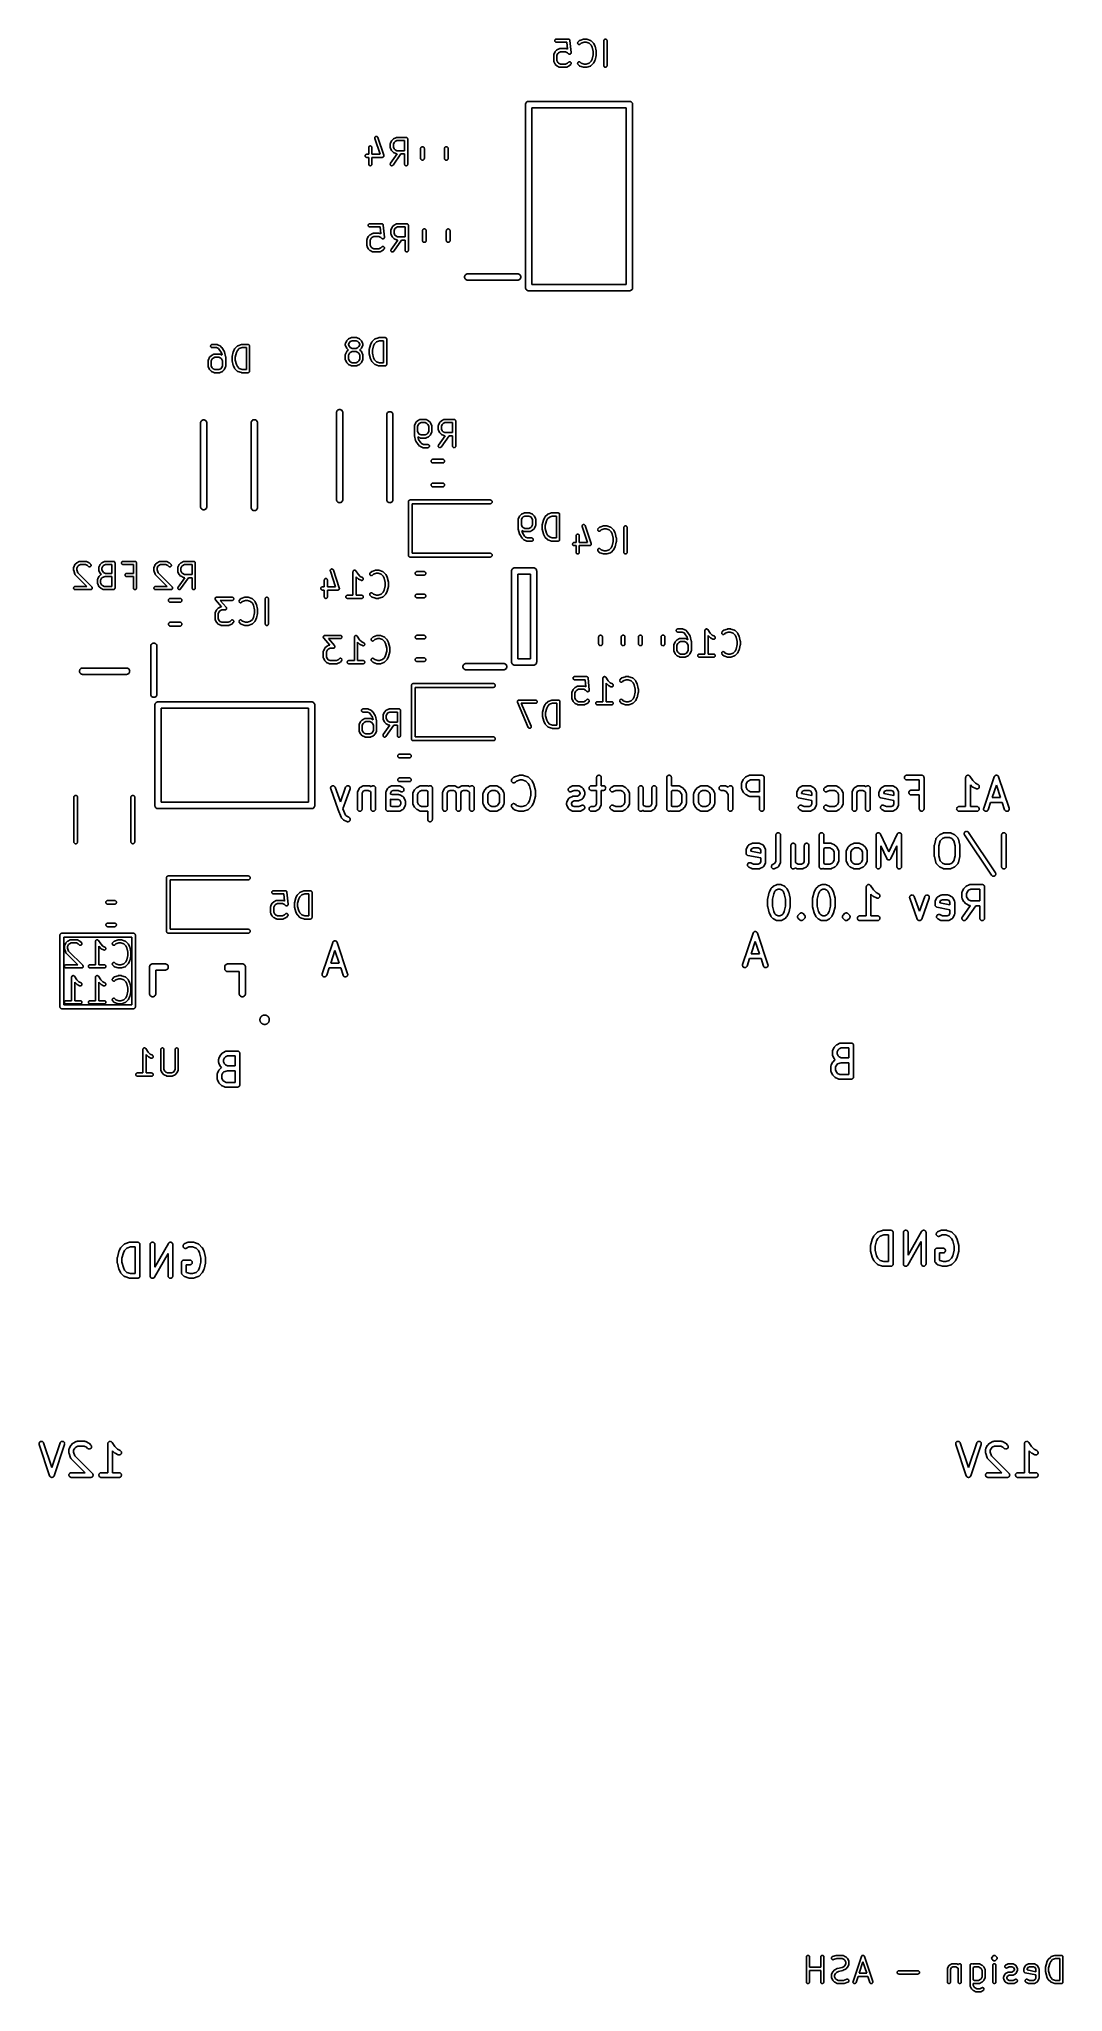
# Model space of a CAD drawing. Extents: x 129.3 to 161.9, y -126.2 to -63.9.
import ezdxf

# ---------------------------------------------------------------- set-up
doc = ezdxf.new("R2010")
doc.units = 0
doc.layers.add('BLACK', color=7, linetype='CONTINUOUS')

msp = doc.modelspace()

# ---------------------------------------------------------------- linework, layer by layer
at = {"layer": 'BLACK', "linetype": 'CONTINUOUS'}
for p, q in [((145.759, -63.9316), (145.76, -63.9218)), ((145.76, -63.9413), (145.759, -63.9316)), ((145.76, -63.9218), (145.763, -63.9125)), ((145.763, -63.9506), (145.76, -63.9413)), ((145.763, -63.9125), (145.768, -63.9039)), ((145.767, -63.9593), (145.763, -63.9506)), ((145.773, -63.9669), (145.767, -63.9593)), ((145.768, -63.9039), (145.774, -63.8964)), ((145.781, -63.9732), (145.773, -63.9669)), ((145.774, -63.8964), (145.781, -63.8903)), ((145.781, -63.8903), (145.79, -63.8857)), ((145.789, -63.9779), (145.781, -63.9732)), ((145.799, -63.9808), (145.789, -63.9779)), ((145.79, -63.8857), (145.799, -63.8829)), ((145.799, -63.8829), (145.809, -63.8819)), ((145.808, -63.9819), (145.799, -63.9808)), ((145.809, -63.9819), (145.808, -63.9819)), ((145.809, -63.8819), (146.19, -63.8819)), ((146.145, -63.9819), (145.809, -63.9819)), ((146.167, -64.2075), (146.145, -63.9819)), ((146.19, -63.8819), (146.191, -63.8819)), ((146.191, -63.8819), (146.193, -63.8822)), ((146.193, -63.8822), (146.195, -63.8822)), ((146.195, -63.8822), (146.198, -63.8827)), ((146.198, -63.8827), (146.2, -63.883)), ((146.2, -63.883), (146.203, -63.8837)), ((146.203, -63.8837), (146.205, -63.8841)), ((146.205, -63.8841), (146.207, -63.8851)), ((146.207, -63.8851), (146.21, -63.8859)), ((146.21, -63.8859), (146.212, -63.887)), ((146.212, -63.887), (146.214, -63.8879)), ((146.214, -63.8879), (146.216, -63.8894)), ((146.216, -63.8894), (146.218, -63.8906)), ((146.218, -63.8906), (146.22, -63.8921)), ((146.22, -63.8921), (146.222, -63.8933)), ((146.222, -63.8933), (146.224, -63.8952)), ((146.224, -63.8952), (146.226, -63.8969)), ((146.226, -63.8969), (146.227, -63.8987)), ((146.227, -63.8987), (146.229, -63.9002)), ((146.229, -63.9002), (146.23, -63.9025)), ((146.23, -63.9025), (146.232, -63.9045)), ((146.232, -63.9045), (146.233, -63.9065)), ((146.233, -63.9065), (146.234, -63.9083)), ((146.234, -63.9083), (146.235, -63.9108)), ((146.235, -63.9108), (146.236, -63.9132)), ((146.236, -63.9132), (146.237, -63.9153)), ((146.237, -63.9153), (146.238, -63.9174)), ((146.238, -63.9174), (146.238, -63.92)), ((146.238, -63.92), (146.239, -63.9225)), ((146.239, -63.9225), (146.239, -63.9247)), ((146.239, -63.9247), (146.24, -63.9269)), ((146.24, -63.9269), (146.278, -64.3079)), ((146.483, -64.0079), (146.484, -63.9982)), ((146.484, -64.0176), (146.483, -64.0079)), ((146.484, -63.9982), (146.487, -63.9889)), ((146.487, -64.027), (146.484, -64.0176)), ((146.487, -63.9889), (146.491, -63.9803)), ((146.491, -64.0356), (146.487, -64.027)), ((146.491, -63.9803), (146.498, -63.9727)), ((146.497, -64.0432), (146.491, -64.0356)), ((146.505, -64.0494), (146.497, -64.0432)), ((146.498, -63.9727), (146.536, -63.9346)), ((146.513, -64.0541), (146.505, -64.0494)), ((146.523, -64.057), (146.513, -64.0541)), ((146.532, -64.0581), (146.523, -64.057)), ((146.542, -64.0572), (146.532, -64.0581)), ((146.536, -63.9342), (146.537, -63.9332)), ((146.536, -63.9346), (146.536, -63.9342)), ((146.537, -63.9332), (146.538, -63.9322)), ((146.538, -63.9322), (146.541, -63.9302)), ((146.541, -63.9302), (146.544, -63.9281)), ((146.551, -64.0545), (146.542, -64.0572)), ((146.544, -63.9281), (146.545, -63.9274)), ((146.545, -63.9274), (146.546, -63.9265)), ((146.546, -63.9265), (146.549, -63.9251)), ((146.549, -63.9251), (146.552, -63.9236)), ((146.56, -64.05), (146.551, -64.0545)), ((146.552, -63.9236), (146.554, -63.9232)), ((146.554, -63.9232), (146.555, -63.9226)), ((146.555, -63.9226), (146.669, -63.8845)), ((146.568, -64.0439), (146.56, -64.05)), ((146.598, -64.0137), (146.568, -64.0434)), ((146.568, -64.0434), (146.568, -64.0439)), ((146.693, -63.9819), (146.598, -64.0137)), ((146.669, -63.8845), (146.67, -63.8843)), ((146.67, -63.8843), (146.673, -63.8837)), ((146.673, -63.8837), (146.676, -63.8829)), ((146.676, -63.8829), (146.678, -63.8827)), ((146.678, -63.8827), (146.68, -63.8822)), ((146.68, -63.8822), (146.682, -63.8822)), ((146.682, -63.8822), (146.685, -63.8819)), ((146.685, -63.8819), (146.761, -63.8819)), ((146.753, -63.9819), (146.693, -63.9819)), ((146.849, -64.0137), (146.753, -63.9819)), ((146.761, -63.8819), (146.762, -63.8819)), ((146.762, -63.8819), (146.765, -63.8822)), ((146.765, -63.8822), (146.768, -63.8823)), ((146.768, -63.8823), (146.77, -63.8828)), ((146.77, -63.8828), (146.772, -63.883)), ((146.772, -63.883), (146.774, -63.8838)), ((146.774, -63.8838), (146.777, -63.8845)), ((146.777, -63.8845), (146.892, -63.9226)), ((146.911, -64.0758), (146.849, -64.0137)), ((146.892, -63.9226), (146.892, -63.9228)), ((146.892, -63.9228), (146.894, -63.9234)), ((146.894, -63.9234), (146.895, -63.9238)), ((146.895, -63.9238), (146.898, -63.9255)), ((146.898, -63.9255), (146.901, -63.9269)), ((146.901, -63.9269), (146.902, -63.9278)), ((146.902, -63.9278), (146.904, -63.9284)), ((146.904, -63.9284), (146.906, -63.9306)), ((146.906, -63.9306), (146.909, -63.9326)), ((146.909, -63.9326), (146.91, -63.9337)), ((146.91, -63.9337), (146.911, -63.9346)), ((146.911, -63.9346), (146.987, -64.0108)), ((146.943, -64.1398), (146.911, -64.0758)), ((146.978, -64.2809), (146.943, -64.1398)), ((146.987, -64.0108), (146.988, -64.0113)), ((146.988, -64.0113), (146.989, -64.0135)), ((146.989, -64.0135), (146.991, -64.0156)), ((146.991, -64.0156), (146.993, -64.0173)), ((146.993, -64.0173), (146.994, -64.019)), ((146.994, -64.019), (146.995, -64.0215)), ((146.995, -64.0215), (146.997, -64.0238)), ((146.997, -64.0238), (147.035, -64.1)), ((147.035, -64.1), (147.035, -64.1006)), ((147.035, -64.1006), (147.035, -64.1009)), ((147.035, -64.1009), (147.035, -64.1011)), ((147.035, -64.1011), (147.037, -64.1055)), ((147.037, -64.1055), (147.038, -64.1098)), ((147.038, -64.1098), (147.038, -64.11)), ((147.038, -64.11), (147.039, -64.1103)), ((147.039, -64.1103), (147.077, -64.2626)), ((147.321, -63.9312), (147.322, -63.9215)), ((147.321, -63.9319), (147.321, -63.9312)), ((147.321, -64.7319), (147.321, -63.9319)), ((147.322, -63.9215), (147.325, -63.9122)), ((147.325, -63.9122), (147.33, -63.9037)), ((147.33, -63.9037), (147.336, -63.8962)), ((147.336, -63.8962), (147.344, -63.8901)), ((147.344, -63.8901), (147.352, -63.8855)), ((147.352, -63.8855), (147.362, -63.8828)), ((147.362, -63.8828), (147.371, -63.8819)), ((147.371, -63.8819), (147.381, -63.8829)), ((147.381, -63.8829), (147.39, -63.8858)), ((147.39, -63.8858), (147.399, -63.8905)), ((147.399, -63.8905), (147.406, -63.8967)), ((147.406, -63.8967), (147.413, -63.9042)), ((147.413, -63.9042), (147.417, -63.9128)), ((147.417, -63.9128), (147.42, -63.9222)), ((147.42, -63.9222), (147.421, -63.9319)), ((147.421, -63.9319), (147.421, -64.7319)), ((145.721, -64.3854), (145.722, -64.382)), ((145.721, -64.3869), (145.721, -64.3854)), ((145.721, -64.3883), (145.721, -64.3869)), ((145.721, -64.389), (145.721, -64.3883)), ((145.721, -64.5795), (145.721, -64.389)), ((145.721, -64.581), (145.721, -64.5795)), ((145.721, -64.5825), (145.721, -64.581)), ((145.722, -64.5858), (145.721, -64.5825)), ((145.722, -64.3773), (145.723, -64.3758)), ((145.722, -64.3787), (145.722, -64.3773)), ((145.722, -64.382), (145.722, -64.3787)), ((145.722, -64.5892), (145.722, -64.5858)), ((145.722, -64.5906), (145.722, -64.5892)), ((145.723, -64.5921), (145.722, -64.5906)), ((145.723, -64.3758), (145.724, -64.3726)), ((145.724, -64.5953), (145.723, -64.5921)), ((145.724, -64.3726), (145.725, -64.3693)), ((145.725, -64.5986), (145.724, -64.5953)), ((145.725, -64.3693), (145.726, -64.3681)), ((145.725, -64.5999), (145.725, -64.5986)), ((145.726, -64.6013), (145.725, -64.5999)), ((145.726, -64.3667), (145.764, -64.2905)), ((145.726, -64.3681), (145.726, -64.3667)), ((145.726, -64.6019), (145.726, -64.6013)), ((145.764, -64.6781), (145.726, -64.6019)), ((145.764, -64.2905), (145.765, -64.2899)), ((145.766, -64.6805), (145.764, -64.6781)), ((145.765, -64.2899), (145.766, -64.2875)), ((145.766, -64.2875), (145.767, -64.285)), ((145.767, -64.6829), (145.766, -64.6805)), ((145.767, -64.285), (145.769, -64.2834)), ((145.768, -64.6846), (145.767, -64.6829)), ((145.77, -64.6863), (145.768, -64.6846)), ((145.769, -64.2834), (145.77, -64.2817)), ((145.77, -64.2817), (145.772, -64.2797)), ((145.771, -64.6884), (145.77, -64.6863)), ((145.773, -64.6906), (145.771, -64.6884)), ((145.772, -64.2797), (145.774, -64.2775)), ((145.774, -64.6911), (145.773, -64.6906)), ((145.774, -64.2775), (145.812, -64.2394)), ((145.812, -64.7292), (145.774, -64.6911)), ((145.812, -64.2389), (145.814, -64.2372)), ((145.812, -64.2394), (145.812, -64.2389)), ((145.814, -64.7309), (145.812, -64.7292)), ((145.814, -64.2372), (145.817, -64.2352)), ((145.816, -64.7329), (145.814, -64.7309)), ((145.818, -64.734), (145.816, -64.7329)), ((145.817, -64.2352), (145.818, -64.2341)), ((145.818, -64.2341), (145.82, -64.2328)), ((145.819, -64.7354), (145.818, -64.734)), ((145.822, -64.7367), (145.819, -64.7354)), ((145.82, -64.2328), (145.822, -64.2315)), ((145.85, -64.3425), (145.821, -64.4008)), ((145.821, -64.4008), (145.821, -64.5677)), ((145.821, -64.5677), (145.85, -64.6261)), ((145.822, -64.2315), (145.825, -64.23)), ((145.824, -64.7382), (145.822, -64.7367)), ((145.825, -64.7385), (145.824, -64.7382)), ((145.825, -64.23), (145.901, -64.1919)), ((145.901, -64.7766), (145.825, -64.7385)), ((145.877, -64.3159), (145.85, -64.3425)), ((145.85, -64.6261), (145.877, -64.6527)), ((145.935, -64.2867), (145.877, -64.3159)), ((145.877, -64.6527), (145.935, -64.6819)), ((145.901, -64.1919), (145.902, -64.1916)), ((145.902, -64.1916), (145.903, -64.1911)), ((145.903, -64.1911), (145.904, -64.1904)), ((145.904, -64.1904), (145.908, -64.1894)), ((145.908, -64.1894), (145.911, -64.1883)), ((145.911, -64.1883), (145.912, -64.188)), ((145.912, -64.188), (145.914, -64.1876)), ((145.914, -64.1876), (145.917, -64.1873)), ((145.917, -64.1873), (145.92, -64.1868)), ((145.92, -64.1868), (145.922, -64.1868)), ((145.922, -64.1868), (145.923, -64.1867)), ((145.923, -64.1867), (146.114, -64.1867)), ((146.102, -64.2867), (145.935, -64.2867)), ((145.935, -64.6819), (146.102, -64.6819)), ((146.16, -64.3159), (146.102, -64.2867)), ((146.102, -64.6819), (146.16, -64.6527)), ((146.114, -64.1867), (146.115, -64.1867)), ((146.115, -64.1867), (146.116, -64.1868)), ((146.116, -64.1868), (146.117, -64.1868)), ((146.117, -64.1868), (146.121, -64.1874)), ((146.121, -64.1874), (146.124, -64.1878)), ((146.124, -64.1878), (146.126, -64.1882)), ((146.126, -64.1882), (146.127, -64.1885)), ((146.127, -64.1885), (146.13, -64.1897)), ((146.13, -64.1897), (146.134, -64.1907)), ((146.134, -64.1907), (146.135, -64.1914)), ((146.135, -64.1914), (146.136, -64.1919)), ((146.136, -64.1919), (146.167, -64.2075)), ((146.212, -64.7385), (146.136, -64.7766)), ((146.193, -64.3482), (146.16, -64.3159)), ((146.16, -64.6527), (146.193, -64.6204)), ((146.195, -64.3497), (146.193, -64.3482)), ((146.193, -64.6199), (146.201, -64.6138)), ((146.193, -64.6204), (146.193, -64.6199)), ((146.196, -64.3514), (146.195, -64.3497)), ((146.198, -64.3528), (146.196, -64.3514)), ((146.2, -64.3544), (146.198, -64.3528)), ((146.202, -64.3555), (146.2, -64.3544)), ((146.201, -64.6138), (146.21, -64.6093)), ((146.204, -64.3569), (146.202, -64.3555)), ((146.207, -64.3578), (146.204, -64.3569)), ((146.209, -64.359), (146.207, -64.3578)), ((146.211, -64.3597), (146.209, -64.359)), ((146.21, -64.6093), (146.219, -64.6066)), ((146.213, -64.3606), (146.211, -64.3597)), ((146.215, -64.737), (146.212, -64.7385)), ((146.216, -64.3611), (146.213, -64.3606)), ((146.217, -64.7357), (146.215, -64.737)), ((146.218, -64.3619), (146.216, -64.3611)), ((146.219, -64.7344), (146.217, -64.7357)), ((146.221, -64.3621), (146.218, -64.3619)), ((146.219, -64.6066), (146.229, -64.6057)), ((146.221, -64.7333), (146.219, -64.7344)), ((146.223, -64.3626), (146.221, -64.3621)), ((146.223, -64.7314), (146.221, -64.7333)), ((146.225, -64.3626), (146.223, -64.3626)), ((146.225, -64.7297), (146.223, -64.7314)), ((146.228, -64.3629), (146.225, -64.3626)), ((146.263, -64.6911), (146.225, -64.7292)), ((146.225, -64.7292), (146.225, -64.7297)), ((146.23, -64.3626), (146.228, -64.3629)), ((146.229, -64.6057), (146.238, -64.6068)), ((146.233, -64.3626), (146.23, -64.3626)), ((146.235, -64.3622), (146.233, -64.3626)), ((146.238, -64.3619), (146.235, -64.3622)), ((146.24, -64.3612), (146.238, -64.3619)), ((146.238, -64.6068), (146.248, -64.6097)), ((146.242, -64.3608), (146.24, -64.3612)), ((146.245, -64.3599), (146.242, -64.3608)), ((146.247, -64.3592), (146.245, -64.3599)), ((146.249, -64.358), (146.247, -64.3592)), ((146.248, -64.6097), (146.256, -64.6144)), ((146.251, -64.3571), (146.249, -64.358)), ((146.253, -64.3558), (146.251, -64.3571)), ((146.256, -64.3546), (146.253, -64.3558)), ((146.257, -64.3531), (146.256, -64.3546)), ((146.256, -64.6144), (146.264, -64.6206)), ((146.26, -64.3518), (146.257, -64.3531)), ((146.261, -64.35), (146.26, -64.3518)), ((146.263, -64.3485), (146.261, -64.35)), ((146.265, -64.3466), (146.263, -64.3485)), ((146.27, -64.6835), (146.263, -64.6911)), ((146.264, -64.6206), (146.27, -64.6282)), ((146.266, -64.3449), (146.265, -64.3466)), ((146.268, -64.3429), (146.266, -64.3449)), ((146.269, -64.341), (146.268, -64.3429)), ((146.271, -64.3389), (146.269, -64.341)), ((146.27, -64.6282), (146.274, -64.6368)), ((146.274, -64.6749), (146.27, -64.6835)), ((146.272, -64.3369), (146.271, -64.3389)), ((146.273, -64.3346), (146.272, -64.3369)), ((146.274, -64.3324), (146.273, -64.3346)), ((146.275, -64.3301), (146.274, -64.3324)), ((146.274, -64.6368), (146.277, -64.6462)), ((146.277, -64.6656), (146.274, -64.6749)), ((146.276, -64.3279), (146.275, -64.3301)), ((146.277, -64.3231), (146.276, -64.3254)), ((146.276, -64.3254), (146.276, -64.3279)), ((146.278, -64.3183), (146.277, -64.3207)), ((146.277, -64.3207), (146.277, -64.3231)), ((146.277, -64.6462), (146.278, -64.6559)), ((146.278, -64.6559), (146.277, -64.6656)), ((146.278, -64.3079), (146.278, -64.3086)), ((146.278, -64.3086), (146.278, -64.311)), ((146.278, -64.311), (146.278, -64.3134)), ((146.278, -64.3134), (146.278, -64.3158)), ((146.278, -64.3158), (146.278, -64.3183)), ((146.483, -64.6552), (146.484, -64.6455)), ((146.484, -64.6649), (146.483, -64.6552)), ((146.484, -64.6455), (146.487, -64.6362)), ((146.486, -64.6743), (146.484, -64.6649)), ((146.491, -64.6829), (146.486, -64.6743)), ((146.487, -64.6362), (146.492, -64.6276)), ((146.497, -64.6906), (146.491, -64.6829)), ((146.492, -64.6276), (146.498, -64.6201)), ((146.498, -64.6911), (146.497, -64.6906)), ((146.498, -64.6201), (146.505, -64.614)), ((146.536, -64.7292), (146.498, -64.6911)), ((146.505, -64.614), (146.514, -64.6094)), ((146.514, -64.6094), (146.523, -64.6066)), ((146.523, -64.6066), (146.533, -64.6057)), ((146.533, -64.6057), (146.543, -64.6067)), ((146.537, -64.7301), (146.536, -64.7292)), ((146.538, -64.7312), (146.537, -64.7301)), ((146.54, -64.7332), (146.538, -64.7312)), ((146.543, -64.7354), (146.54, -64.7332)), ((146.543, -64.6067), (146.552, -64.6096)), ((146.544, -64.7361), (146.543, -64.7354)), ((146.546, -64.7369), (146.544, -64.7361)), ((146.549, -64.7384), (146.546, -64.7369)), ((146.552, -64.74), (146.549, -64.7384)), ((146.552, -64.6096), (146.561, -64.6142)), ((146.553, -64.7404), (146.552, -64.74)), ((146.554, -64.741), (146.553, -64.7404)), ((146.555, -64.7412), (146.554, -64.741)), ((146.669, -64.7793), (146.555, -64.7412)), ((146.561, -64.6142), (146.568, -64.6204)), ((146.568, -64.6204), (146.598, -64.6501)), ((146.598, -64.6501), (146.693, -64.6819)), ((146.693, -64.6819), (146.753, -64.6819)), ((146.753, -64.6819), (146.849, -64.6501)), ((146.892, -64.7412), (146.777, -64.7793)), ((146.849, -64.6501), (146.911, -64.588)), ((146.893, -64.7406), (146.892, -64.7412)), ((146.894, -64.7402), (146.893, -64.7406)), ((146.897, -64.7387), (146.894, -64.7402)), ((146.9, -64.7373), (146.897, -64.7387)), ((146.902, -64.7364), (146.9, -64.7373)), ((146.903, -64.7357), (146.902, -64.7364)), ((146.906, -64.7336), (146.903, -64.7357)), ((146.908, -64.7316), (146.906, -64.7336)), ((146.909, -64.7306), (146.908, -64.7316)), ((146.911, -64.7297), (146.909, -64.7306)), ((146.911, -64.588), (146.943, -64.524)), ((146.987, -64.653), (146.911, -64.7292)), ((146.911, -64.7292), (146.911, -64.7297)), ((146.943, -64.524), (146.978, -64.3829)), ((146.978, -64.3829), (146.978, -64.2809)), ((146.989, -64.6508), (146.987, -64.653)), ((146.991, -64.6488), (146.989, -64.6508)), ((146.992, -64.647), (146.991, -64.6488)), ((146.993, -64.6454), (146.992, -64.647)), ((146.995, -64.643), (146.993, -64.6454)), ((146.996, -64.6406), (146.995, -64.643)), ((146.997, -64.64), (146.996, -64.6406)), ((147.035, -64.5638), (146.997, -64.64)), ((147.037, -64.5591), (147.035, -64.5634)), ((147.035, -64.5634), (147.035, -64.5636)), ((147.035, -64.5636), (147.035, -64.5638)), ((147.038, -64.5547), (147.037, -64.5591)), ((147.039, -64.5536), (147.038, -64.5542)), ((147.038, -64.5542), (147.038, -64.5544)), ((147.038, -64.5544), (147.038, -64.5547)), ((147.077, -64.4012), (147.039, -64.5536)), ((147.077, -64.2626), (147.077, -64.2633)), ((147.077, -64.2633), (147.077, -64.2642)), ((147.077, -64.2642), (147.077, -64.265)), ((147.077, -64.265), (147.078, -64.269)), ((147.078, -64.3915), (147.077, -64.3955)), ((147.077, -64.3955), (147.077, -64.3994)), ((147.077, -64.3994), (147.077, -64.4003)), ((147.077, -64.4003), (147.077, -64.4012)), ((147.078, -64.269), (147.078, -64.273)), ((147.078, -64.273), (147.078, -64.2739)), ((147.078, -64.2739), (147.078, -64.2748)), ((147.078, -64.2748), (147.078, -64.389)), ((147.078, -64.389), (147.078, -64.3897)), ((147.078, -64.3897), (147.078, -64.3906)), ((147.078, -64.3906), (147.078, -64.3915)), ((147.322, -64.7416), (147.321, -64.7319)), ((147.325, -64.751), (147.322, -64.7416)), ((147.329, -64.7596), (147.325, -64.751)), ((147.335, -64.7671), (147.329, -64.7596)), ((147.412, -64.7602), (147.406, -64.7676)), ((147.417, -64.7516), (147.412, -64.7602)), ((147.42, -64.7423), (147.417, -64.7516)), ((147.421, -64.7326), (147.42, -64.7423)), ((147.421, -64.7319), (147.421, -64.7326)), ((145.902, -64.7772), (145.901, -64.7766)), ((145.904, -64.7779), (145.902, -64.7772)), ((145.907, -64.7789), (145.904, -64.7779)), ((145.91, -64.7801), (145.907, -64.7789)), ((145.912, -64.7804), (145.91, -64.7801)), ((145.913, -64.7808), (145.912, -64.7804)), ((145.916, -64.7812), (145.913, -64.7808)), ((145.92, -64.7818), (145.916, -64.7812)), ((145.921, -64.7817), (145.92, -64.7818)), ((145.923, -64.7819), (145.921, -64.7817)), ((146.114, -64.7819), (145.923, -64.7819)), ((145.923, -64.7819), (145.923, -64.7819)), ((146.115, -64.7818), (146.114, -64.7819)), ((146.117, -64.7818), (146.115, -64.7818)), ((146.12, -64.7813), (146.117, -64.7818)), ((146.124, -64.781), (146.12, -64.7813)), ((146.125, -64.7805), (146.124, -64.781)), ((146.126, -64.7803), (146.125, -64.7805)), ((146.13, -64.7791), (146.126, -64.7803)), ((146.133, -64.7781), (146.13, -64.7791)), ((146.134, -64.7774), (146.133, -64.7781)), ((146.136, -64.7769), (146.134, -64.7774)), ((146.136, -64.7766), (146.136, -64.7769)), ((146.672, -64.78), (146.669, -64.7793)), ((146.675, -64.7808), (146.672, -64.78)), ((146.677, -64.781), (146.675, -64.7808)), ((146.679, -64.7815), (146.677, -64.781)), ((146.682, -64.7816), (146.679, -64.7815)), ((146.685, -64.7819), (146.682, -64.7816)), ((146.761, -64.7819), (146.685, -64.7819)), ((146.685, -64.7819), (146.685, -64.7819)), ((146.764, -64.7816), (146.761, -64.7819)), ((146.767, -64.7816), (146.764, -64.7816)), ((146.769, -64.7812), (146.767, -64.7816)), ((146.771, -64.781), (146.769, -64.7812)), ((146.774, -64.7801), (146.771, -64.781)), ((146.777, -64.7796), (146.774, -64.7801)), ((146.777, -64.7793), (146.777, -64.7796)), ((147.343, -64.7734), (147.335, -64.7671)), ((147.352, -64.778), (147.343, -64.7734)), ((147.361, -64.7809), (147.352, -64.778)), ((147.371, -64.7819), (147.361, -64.7809)), ((147.38, -64.781), (147.371, -64.7819)), ((147.39, -64.7783), (147.38, -64.781)), ((147.398, -64.7737), (147.39, -64.7783)), ((147.406, -64.7676), (147.398, -64.7737)), ((144.825, -65.97), (144.826, -65.9504)), ((144.825, -65.9749), (144.825, -65.97)), ((144.825, -71.8051), (144.825, -65.9749)), ((144.826, -65.9504), (144.832, -65.9315)), ((144.832, -65.9315), (144.841, -65.9142)), ((144.841, -65.9142), (144.854, -65.8989)), ((144.854, -65.8989), (144.869, -65.8865)), ((144.869, -65.8865), (144.887, -65.8772)), ((144.887, -65.8772), (144.905, -65.8714)), ((144.905, -65.8714), (144.92, -65.87)), ((144.92, -65.87), (144.925, -65.8695)), ((144.925, -65.8695), (144.93, -65.87)), ((144.93, -65.87), (148.13, -65.87)), ((148.13, -65.87), (148.135, -65.8695)), ((148.135, -65.8695), (148.14, -65.87)), ((148.14, -65.87), (148.155, -65.8714)), ((148.155, -65.8714), (148.173, -65.8772)), ((148.173, -65.8772), (148.191, -65.8865)), ((148.191, -65.8865), (148.206, -65.8989)), ((148.206, -65.8989), (148.219, -65.9142)), ((148.219, -65.9142), (148.228, -65.9315)), ((148.228, -65.9315), (148.234, -65.9504)), ((148.234, -65.9504), (148.235, -65.97)), ((148.235, -65.97), (148.235, -65.9749)), ((148.235, -65.9749), (148.235, -71.8051)), ((145.025, -66.07), (145.025, -71.71)), ((148.035, -66.07), (145.025, -66.07)), ((148.035, -71.71), (148.035, -66.07)), ((140.018, -67.0297), (140.02, -67.0201)), ((140.018, -67.0394), (140.018, -67.0297)), ((140.02, -67.049), (140.018, -67.0394)), ((140.02, -67.0201), (140.024, -67.011)), ((140.021, -67.0496), (140.02, -67.049)), ((140.189, -67.5552), (140.021, -67.0496)), ((140.024, -67.011), (140.029, -67.0028)), ((140.029, -67.0028), (140.036, -66.9958)), ((140.036, -66.9958), (140.044, -66.9902)), ((140.044, -66.9902), (140.053, -66.9863)), ((140.053, -66.9863), (140.062, -66.9842)), ((140.062, -66.9842), (140.072, -66.984)), ((140.072, -66.984), (140.082, -66.9856)), ((140.082, -66.9856), (140.091, -66.9892)), ((140.091, -66.9892), (140.099, -66.9944)), ((140.099, -66.9944), (140.106, -67.0011)), ((140.106, -67.0011), (140.112, -67.0091)), ((140.112, -67.0091), (140.116, -67.018)), ((140.116, -67.018), (140.306, -67.5894)), ((140.513, -67.2207), (140.514, -67.2173)), ((140.514, -67.2221), (140.513, -67.2207)), ((140.513, -67.2236), (140.514, -67.2221)), ((140.513, -67.2243), (140.513, -67.2236)), ((140.513, -67.3386), (140.513, -67.2243)), ((140.514, -67.2139), (140.515, -67.2125)), ((140.514, -67.2173), (140.514, -67.2139)), ((140.515, -67.211), (140.516, -67.2078)), ((140.515, -67.2125), (140.515, -67.211)), ((140.516, -67.2078), (140.517, -67.2046)), ((140.517, -67.2046), (140.518, -67.2033)), ((140.518, -67.2033), (140.519, -67.2019)), ((140.519, -67.2019), (140.557, -67.1257)), ((140.557, -67.1251), (140.559, -67.1228)), ((140.557, -67.1257), (140.557, -67.1251)), ((140.559, -67.1228), (140.56, -67.1203)), ((140.56, -67.1203), (140.561, -67.1187)), ((140.561, -67.1187), (140.562, -67.1169)), ((140.562, -67.1169), (140.564, -67.1149)), ((140.564, -67.1149), (140.566, -67.1127)), ((140.566, -67.1127), (140.604, -67.0746)), ((140.604, -67.0746), (140.605, -67.0742)), ((140.605, -67.0742), (140.607, -67.0724)), ((140.607, -67.0724), (140.609, -67.0705)), ((140.609, -67.0705), (140.611, -67.0694)), ((140.611, -67.0694), (140.612, -67.0681)), ((140.612, -67.0681), (140.615, -67.0668)), ((140.643, -67.1777), (140.613, -67.2361)), ((140.613, -67.2361), (140.613, -67.3268)), ((140.615, -67.0668), (140.617, -67.0653)), ((140.617, -67.0653), (140.693, -67.0272)), ((140.669, -67.1511), (140.643, -67.1777)), ((140.728, -67.1219), (140.669, -67.1511)), ((140.693, -67.0272), (140.694, -67.0269)), ((140.694, -67.0269), (140.695, -67.0264)), ((140.695, -67.0264), (140.697, -67.0257)), ((140.697, -67.0257), (140.7, -67.0247)), ((140.7, -67.0247), (140.703, -67.0235)), ((140.703, -67.0235), (140.705, -67.0233)), ((140.705, -67.0233), (140.706, -67.0229)), ((140.706, -67.0229), (140.709, -67.0225)), ((140.709, -67.0225), (140.713, -67.022)), ((140.713, -67.022), (140.714, -67.022)), ((140.714, -67.022), (140.716, -67.0219)), ((140.716, -67.0219), (141.02, -67.0219)), ((140.97, -67.1219), (140.728, -67.1219)), ((140.97, -67.441), (140.97, -67.1219)), ((141.02, -67.0219), (141.021, -67.0219)), ((141.021, -67.0219), (141.021, -67.0219)), ((141.021, -67.0219), (141.021, -67.0219)), ((141.021, -67.0219), (141.021, -67.0219)), ((141.021, -67.0219), (141.026, -67.0224)), ((141.026, -67.0224), (141.031, -67.0229)), ((141.031, -67.0229), (141.031, -67.023)), ((141.031, -67.023), (141.031, -67.023)), ((141.031, -67.023), (141.035, -67.0244)), ((141.035, -67.0244), (141.04, -67.0258)), ((141.04, -67.0258), (141.04, -67.0259)), ((141.04, -67.0259), (141.04, -67.0259)), ((141.04, -67.0259), (141.044, -67.0282)), ((141.044, -67.0282), (141.048, -67.0305)), ((141.048, -67.0305), (141.049, -67.0306)), ((141.049, -67.0306), (141.049, -67.0306)), ((141.049, -67.0306), (141.052, -67.0336)), ((141.052, -67.0336), (141.056, -67.0367)), ((141.056, -67.0367), (141.056, -67.0368)), ((141.056, -67.0368), (141.056, -67.0369)), ((141.056, -67.0369), (141.059, -67.0405)), ((141.059, -67.0405), (141.062, -67.0442)), ((141.062, -67.0442), (141.062, -67.0444)), ((141.062, -67.0444), (141.062, -67.0445)), ((141.062, -67.0445), (141.064, -67.0487)), ((141.064, -67.0487), (141.067, -67.0528)), ((141.067, -67.0528), (141.067, -67.053)), ((141.067, -67.053), (141.067, -67.0532)), ((141.067, -67.0532), (141.068, -67.0576)), ((141.068, -67.0576), (141.07, -67.0622)), ((141.07, -67.0622), (141.07, -67.0624)), ((141.07, -67.0624), (141.07, -67.0625)), ((141.07, -67.0625), (141.07, -67.0672)), ((141.07, -67.0672), (141.07, -67.0719)), ((141.07, -67.0719), (141.07, -67.8719)), ((139.713, -67.6049), (139.714, -67.5952)), ((139.714, -67.6146), (139.713, -67.6049)), ((139.714, -67.5952), (139.717, -67.5859)), ((139.717, -67.624), (139.714, -67.6146)), ((139.717, -67.5859), (139.722, -67.5773)), ((139.721, -67.6326), (139.717, -67.624)), ((139.728, -67.6402), (139.721, -67.6326)), ((139.722, -67.5773), (139.728, -67.5698)), ((139.728, -67.5698), (139.736, -67.5636)), ((139.735, -67.6465), (139.728, -67.6402)), ((139.744, -67.6512), (139.735, -67.6465)), ((139.736, -67.5636), (139.744, -67.559)), ((139.744, -67.559), (139.754, -67.5562)), ((139.753, -67.6541), (139.744, -67.6512)), ((139.763, -67.6552), (139.753, -67.6541)), ((139.754, -67.5562), (139.763, -67.5552)), ((139.763, -67.5552), (139.828, -67.5552)), ((139.828, -67.6552), (139.763, -67.6552)), ((139.763, -67.6552), (139.763, -67.6552)), ((139.828, -67.3379), (139.829, -67.3282)), ((139.828, -67.3386), (139.828, -67.3379)), ((139.828, -67.5552), (139.828, -67.3386)), ((139.828, -67.8719), (139.828, -67.6552)), ((139.829, -67.8816), (139.828, -67.8719)), ((139.829, -67.3282), (139.832, -67.3189)), ((139.832, -67.3189), (139.836, -67.3103)), ((139.836, -67.3103), (139.843, -67.3028)), ((139.843, -67.3028), (139.85, -67.2967)), ((139.85, -67.2967), (139.859, -67.2922)), ((139.859, -67.2922), (139.868, -67.2895)), ((139.868, -67.2895), (139.878, -67.2886)), ((139.878, -67.2886), (139.888, -67.2896)), ((139.888, -67.2896), (139.897, -67.2925)), ((139.897, -67.2925), (139.906, -67.2971)), ((139.906, -67.2971), (139.913, -67.3033)), ((139.913, -67.3033), (139.919, -67.3109)), ((139.919, -67.3109), (139.924, -67.3195)), ((139.924, -67.3195), (139.927, -67.3289)), ((139.927, -67.3289), (139.928, -67.3386)), ((139.928, -67.8726), (139.927, -67.8823)), ((139.928, -67.3386), (139.928, -67.5552)), ((139.928, -67.5552), (140.189, -67.5552)), ((140.259, -67.6552), (139.928, -67.6552)), ((139.928, -67.6552), (139.928, -67.8719)), ((139.928, -67.8719), (139.928, -67.8726)), ((140.262, -67.6549), (140.259, -67.6552)), ((140.265, -67.6549), (140.262, -67.6549)), ((140.266, -67.6545), (140.265, -67.6549)), ((140.268, -67.6543), (140.266, -67.6545)), ((140.271, -67.6534), (140.268, -67.6543)), ((140.274, -67.6528), (140.271, -67.6534)), ((140.276, -67.652), (140.274, -67.6528)), ((140.278, -67.6515), (140.276, -67.652)), ((140.28, -67.6501), (140.278, -67.6515)), ((140.283, -67.6489), (140.28, -67.6501)), ((140.285, -67.6478), (140.283, -67.6489)), ((140.286, -67.6469), (140.285, -67.6478)), ((140.289, -67.645), (140.286, -67.6469)), ((140.291, -67.6433), (140.289, -67.645)), ((140.292, -67.6419), (140.291, -67.6433)), ((140.294, -67.6407), (140.292, -67.6419)), ((140.296, -67.6384), (140.294, -67.6407)), ((140.298, -67.6363), (140.296, -67.6384)), ((140.299, -67.6347), (140.298, -67.6363)), ((140.3, -67.6332), (140.299, -67.6347)), ((140.301, -67.6306), (140.3, -67.6332)), ((140.303, -67.6281), (140.301, -67.6306)), ((140.304, -67.6263), (140.303, -67.6281)), ((140.305, -67.6246), (140.304, -67.6263)), ((140.306, -67.6218), (140.305, -67.6246)), ((140.306, -67.5894), (140.306, -67.5901)), ((140.306, -67.5901), (140.307, -67.593)), ((140.307, -67.619), (140.306, -67.6218)), ((140.307, -67.593), (140.308, -67.5959)), ((140.308, -67.6153), (140.307, -67.6171)), ((140.307, -67.6171), (140.307, -67.619)), ((140.308, -67.5959), (140.308, -67.5978)), ((140.308, -67.5978), (140.308, -67.5996)), ((140.308, -67.5996), (140.308, -67.6026)), ((140.308, -67.6026), (140.309, -67.6056)), ((140.309, -67.6056), (140.308, -67.6075)), ((140.308, -67.6075), (140.308, -67.6094)), ((140.308, -67.6094), (140.308, -67.6123)), ((140.308, -67.6123), (140.308, -67.6153)), ((140.513, -67.34), (140.513, -67.3386)), ((140.513, -67.3415), (140.513, -67.34)), ((140.514, -67.3449), (140.513, -67.3415)), ((140.513, -67.8707), (140.515, -67.861)), ((140.514, -67.8804), (140.513, -67.8707)), ((140.514, -67.3483), (140.514, -67.3449)), ((140.515, -67.3497), (140.514, -67.3483)), ((140.515, -67.3511), (140.515, -67.3497)), ((140.516, -67.3543), (140.515, -67.3511)), ((140.515, -67.861), (140.518, -67.8517)), ((140.517, -67.3576), (140.516, -67.3543)), ((140.518, -67.3589), (140.517, -67.3576)), ((140.518, -67.3603), (140.518, -67.3589)), ((140.519, -67.3609), (140.518, -67.3603)), ((140.518, -67.8517), (140.522, -67.8432)), ((140.557, -67.4371), (140.519, -67.3609)), ((140.522, -67.8432), (140.734, -67.541)), ((140.558, -67.4395), (140.557, -67.4371)), ((140.559, -67.442), (140.558, -67.4395)), ((140.561, -67.4436), (140.559, -67.442)), ((140.562, -67.4454), (140.561, -67.4436)), ((140.564, -67.4474), (140.562, -67.4454)), ((140.566, -67.4496), (140.564, -67.4474)), ((140.566, -67.4501), (140.566, -67.4496)), ((140.604, -67.4882), (140.566, -67.4501)), ((140.606, -67.49), (140.604, -67.4882)), ((140.856, -67.541), (140.604, -67.9006)), ((140.608, -67.492), (140.606, -67.49)), ((140.61, -67.4931), (140.608, -67.492)), ((140.612, -67.4944), (140.61, -67.4931)), ((140.614, -67.4957), (140.612, -67.4944)), ((140.613, -67.3268), (140.643, -67.3851)), ((140.617, -67.4973), (140.614, -67.4957)), ((140.617, -67.4976), (140.617, -67.4973)), ((140.693, -67.5357), (140.617, -67.4976)), ((140.643, -67.3851), (140.669, -67.4118)), ((140.669, -67.4118), (140.728, -67.441)), ((140.695, -67.5362), (140.693, -67.5357)), ((140.696, -67.5369), (140.695, -67.5362)), ((140.699, -67.5379), (140.696, -67.5369)), ((140.702, -67.5392), (140.699, -67.5379)), ((140.704, -67.5394), (140.702, -67.5392)), ((140.705, -67.5399), (140.704, -67.5394)), ((140.709, -67.5402), (140.705, -67.5399)), ((140.712, -67.5408), (140.709, -67.5402)), ((140.714, -67.5408), (140.712, -67.5408)), ((140.715, -67.5409), (140.714, -67.5408)), ((140.716, -67.541), (140.715, -67.5409)), ((140.734, -67.541), (140.716, -67.541)), ((140.728, -67.441), (140.97, -67.441)), ((140.97, -67.541), (140.856, -67.541)), ((140.97, -67.8719), (140.97, -67.541)), ((140.971, -67.8816), (140.97, -67.8719)), ((141.07, -67.8726), (141.069, -67.8823)), ((141.07, -67.8719), (141.07, -67.8726)), ((141.48, -67.3734), (141.481, -67.3646)), ((141.48, -67.6866), (141.48, -67.3734)), ((141.481, -67.6954), (141.48, -67.6866)), ((141.481, -67.3646), (141.484, -67.3533)), ((141.484, -67.7067), (141.481, -67.6954)), ((141.484, -67.3533), (141.49, -67.3429)), ((141.49, -67.7171), (141.484, -67.7067)), ((141.49, -67.3429), (141.497, -67.3337)), ((141.497, -67.7263), (141.49, -67.7171)), ((141.497, -67.3337), (141.507, -67.3262)), ((141.507, -67.7338), (141.497, -67.7263)), ((141.507, -67.3262), (141.517, -67.3207)), ((141.517, -67.7393), (141.507, -67.7338)), ((141.517, -67.3207), (141.528, -67.3172)), ((141.528, -67.7428), (141.517, -67.7393)), ((141.528, -67.3172), (141.54, -67.3161)), ((141.54, -67.7439), (141.528, -67.7428)), ((141.54, -67.3161), (141.552, -67.3172)), ((141.552, -67.7428), (141.54, -67.7439)), ((141.552, -67.3172), (141.563, -67.3207)), ((141.563, -67.7393), (141.552, -67.7428)), ((141.563, -67.3207), (141.573, -67.3262)), ((141.573, -67.7338), (141.563, -67.7393)), ((141.573, -67.3262), (141.583, -67.3337)), ((141.583, -67.7263), (141.573, -67.7338)), ((141.583, -67.3337), (141.59, -67.3429)), ((141.59, -67.7171), (141.583, -67.7263)), ((141.59, -67.3429), (141.596, -67.3533)), ((141.596, -67.7067), (141.59, -67.7171)), ((141.596, -67.3533), (141.599, -67.3646)), ((141.599, -67.6954), (141.596, -67.7067)), ((141.599, -67.3646), (141.6, -67.3734)), ((141.6, -67.6866), (141.599, -67.6954)), ((141.6, -67.3734), (141.6, -67.6866)), ((142.24, -67.3734), (142.241, -67.3646)), ((142.24, -67.6866), (142.24, -67.3734)), ((142.241, -67.6954), (142.24, -67.6866)), ((142.241, -67.3646), (142.244, -67.3533)), ((142.244, -67.7067), (142.241, -67.6954)), ((142.244, -67.3533), (142.25, -67.3429)), ((142.25, -67.7171), (142.244, -67.7067)), ((142.25, -67.3429), (142.257, -67.3337)), ((142.257, -67.7263), (142.25, -67.7171)), ((142.257, -67.3337), (142.267, -67.3262)), ((142.267, -67.7338), (142.257, -67.7263)), ((142.267, -67.3262), (142.277, -67.3207)), ((142.277, -67.7393), (142.267, -67.7338)), ((142.277, -67.3207), (142.288, -67.3172)), ((142.288, -67.7428), (142.277, -67.7393)), ((142.288, -67.3172), (142.3, -67.3161)), ((142.3, -67.7439), (142.288, -67.7428)), ((142.3, -67.3161), (142.312, -67.3172)), ((142.312, -67.7428), (142.3, -67.7439)), ((142.312, -67.3172), (142.323, -67.3207)), ((142.323, -67.7393), (142.312, -67.7428)), ((142.323, -67.3207), (142.333, -67.3262)), ((142.333, -67.7338), (142.323, -67.7393)), ((142.333, -67.3262), (142.343, -67.3337)), ((142.343, -67.7263), (142.333, -67.7338)), ((142.343, -67.3337), (142.35, -67.3429)), ((142.35, -67.7171), (142.343, -67.7263)), ((142.35, -67.3429), (142.356, -67.3533)), ((142.356, -67.7067), (142.35, -67.7171)), ((142.356, -67.3533), (142.359, -67.3646)), ((142.359, -67.6954), (142.356, -67.7067)), ((142.359, -67.3646), (142.36, -67.3734)), ((142.36, -67.6866), (142.359, -67.6954)), ((142.36, -67.3734), (142.36, -67.6866)), ((139.831, -67.891), (139.829, -67.8816)), ((139.836, -67.8996), (139.831, -67.891)), ((139.842, -67.9071), (139.836, -67.8996)), ((139.85, -67.9134), (139.842, -67.9071)), ((139.858, -67.918), (139.85, -67.9134)), ((139.868, -67.9209), (139.858, -67.918)), ((139.877, -67.9219), (139.868, -67.9209)), ((139.887, -67.921), (139.877, -67.9219)), ((139.896, -67.9183), (139.887, -67.921)), ((139.905, -67.9137), (139.896, -67.9183)), ((139.913, -67.9076), (139.905, -67.9137)), ((139.919, -67.9002), (139.913, -67.9076)), ((139.924, -67.8916), (139.919, -67.9002)), ((139.927, -67.8823), (139.924, -67.8916)), ((140.517, -67.8898), (140.514, -67.8804)), ((140.521, -67.8986), (140.517, -67.8898)), ((140.527, -67.9063), (140.521, -67.8986)), ((140.534, -67.9127), (140.527, -67.9063)), ((140.543, -67.9175), (140.534, -67.9127)), ((140.552, -67.9206), (140.543, -67.9175)), ((140.562, -67.9219), (140.552, -67.9206)), ((140.572, -67.9212), (140.562, -67.9219)), ((140.581, -67.9187), (140.572, -67.9212)), ((140.59, -67.9144), (140.581, -67.9187)), ((140.597, -67.9085), (140.59, -67.9144)), ((140.604, -67.9011), (140.597, -67.9085)), ((140.604, -67.9006), (140.604, -67.9011)), ((140.974, -67.891), (140.971, -67.8816)), ((140.979, -67.8996), (140.974, -67.891)), ((140.985, -67.9071), (140.979, -67.8996)), ((140.993, -67.9134), (140.985, -67.9071)), ((141.001, -67.918), (140.993, -67.9134)), ((141.01, -67.9209), (141.001, -67.918)), ((141.02, -67.9219), (141.01, -67.9209)), ((141.03, -67.921), (141.02, -67.9219)), ((141.039, -67.9183), (141.03, -67.921)), ((141.048, -67.9137), (141.039, -67.9183)), ((141.055, -67.9076), (141.048, -67.9137)), ((141.062, -67.9002), (141.055, -67.9076)), ((141.066, -67.8916), (141.062, -67.9002)), ((141.069, -67.8823), (141.066, -67.8916)), ((139.771, -70.2783), (139.772, -70.2769)), ((139.771, -70.279), (139.771, -70.2783)), ((139.771, -70.4695), (139.771, -70.279)), ((139.772, -70.272), (139.773, -70.2687)), ((139.772, -70.2754), (139.772, -70.272)), ((139.772, -70.2769), (139.772, -70.2754)), ((139.773, -70.2658), (139.774, -70.2626)), ((139.773, -70.2672), (139.773, -70.2658)), ((139.773, -70.2687), (139.773, -70.2672)), ((139.774, -70.2626), (139.775, -70.2593)), ((139.775, -70.2593), (139.776, -70.2581)), ((139.776, -70.2581), (139.777, -70.2567)), ((139.777, -70.2567), (139.815, -70.1805)), ((139.81, -69.8216), (139.811, -69.8118)), ((139.81, -69.8313), (139.81, -69.8216)), ((139.813, -69.8406), (139.81, -69.8313)), ((139.811, -69.8118), (139.813, -69.8025)), ((139.813, -69.8025), (139.818, -69.7939)), ((139.818, -69.8493), (139.813, -69.8406)), ((139.815, -70.1799), (139.817, -70.1775)), ((139.815, -70.1805), (139.815, -70.1799)), ((139.817, -70.1775), (139.818, -70.175)), ((139.818, -69.7939), (139.824, -69.7864)), ((139.824, -69.8569), (139.818, -69.8493)), ((139.818, -70.175), (139.819, -70.1734)), ((139.819, -70.1734), (139.82, -70.1717)), ((139.82, -70.1717), (139.822, -70.1697)), ((139.822, -70.1697), (139.824, -70.1675)), ((139.824, -69.7864), (139.832, -69.7803)), ((139.831, -69.8632), (139.824, -69.8569)), ((139.824, -70.1675), (139.862, -70.1294)), ((139.84, -69.8679), (139.831, -69.8632)), ((139.832, -69.7803), (139.84, -69.7757)), ((139.84, -69.7757), (139.85, -69.7729)), ((139.849, -69.8708), (139.84, -69.8679)), ((139.859, -69.8719), (139.849, -69.8708)), ((139.85, -69.7729), (139.86, -69.7719)), ((139.86, -69.8719), (139.859, -69.8719)), ((139.86, -69.7719), (140.24, -69.7719)), ((140.195, -69.8719), (139.86, -69.8719)), ((139.862, -70.1294), (139.863, -70.1289)), ((139.863, -70.1289), (139.865, -70.1272)), ((139.865, -70.1272), (139.867, -70.1252)), ((139.867, -70.1252), (139.869, -70.1241)), ((139.869, -70.1241), (139.87, -70.1228)), ((139.87, -70.1228), (139.873, -70.1215)), ((139.901, -70.2325), (139.871, -70.2908)), ((139.871, -70.2908), (139.871, -70.4577)), ((139.873, -70.1215), (139.875, -70.12)), ((139.875, -70.12), (139.951, -70.0819)), ((139.927, -70.2059), (139.901, -70.2325)), ((139.986, -70.1767), (139.927, -70.2059)), ((139.951, -70.0819), (139.952, -70.0816)), ((139.952, -70.0816), (139.953, -70.0811)), ((139.953, -70.0811), (139.955, -70.0804)), ((139.955, -70.0804), (139.958, -70.0794)), ((139.958, -70.0794), (139.961, -70.0783)), ((139.961, -70.0783), (139.963, -70.078)), ((139.963, -70.078), (139.964, -70.0776)), ((139.964, -70.0776), (139.968, -70.0773)), ((139.968, -70.0773), (139.971, -70.0768)), ((139.971, -70.0768), (139.972, -70.0768)), ((139.972, -70.0768), (139.974, -70.0767)), ((139.974, -70.0767), (140.164, -70.0767)), ((140.152, -70.1767), (139.986, -70.1767)), ((140.211, -70.2059), (140.152, -70.1767)), ((140.164, -70.0767), (140.165, -70.0767)), ((140.165, -70.0767), (140.166, -70.0768)), ((140.166, -70.0768), (140.168, -70.0768)), ((140.168, -70.0768), (140.171, -70.0774)), ((140.171, -70.0774), (140.175, -70.0778)), ((140.175, -70.0778), (140.176, -70.0782)), ((140.176, -70.0782), (140.178, -70.0785)), ((140.178, -70.0785), (140.181, -70.0797)), ((140.181, -70.0797), (140.184, -70.0807)), ((140.184, -70.0807), (140.185, -70.0814)), ((140.185, -70.0814), (140.187, -70.0819)), ((140.187, -70.0819), (140.218, -70.0975)), ((140.218, -70.0975), (140.195, -69.8719)), ((140.243, -70.2382), (140.211, -70.2059)), ((140.24, -69.7719), (140.241, -69.7719)), ((140.241, -69.7719), (140.243, -69.7722)), ((140.243, -69.7722), (140.246, -69.7722)), ((140.245, -70.2397), (140.243, -70.2382)), ((140.247, -70.2414), (140.245, -70.2397)), ((140.246, -69.7722), (140.248, -69.7727)), ((140.249, -70.2428), (140.247, -70.2414)), ((140.248, -69.7727), (140.251, -69.773)), ((140.251, -70.2444), (140.249, -70.2428)), ((140.251, -69.773), (140.253, -69.7737)), ((140.253, -70.2455), (140.251, -70.2444)), ((140.253, -69.7737), (140.255, -69.7741)), ((140.255, -70.2469), (140.253, -70.2455)), ((140.255, -69.7741), (140.258, -69.7751)), ((140.257, -70.2478), (140.255, -70.2469)), ((140.259, -70.249), (140.257, -70.2478)), ((140.258, -69.7751), (140.26, -69.7759)), ((140.262, -70.2497), (140.259, -70.249)), ((140.26, -69.7759), (140.262, -69.777)), ((140.262, -69.777), (140.264, -69.7779)), ((140.264, -70.2506), (140.262, -70.2497)), ((140.264, -69.7779), (140.266, -69.7794)), ((140.266, -70.2511), (140.264, -70.2506)), ((140.266, -69.7794), (140.269, -69.7806)), ((140.269, -70.2519), (140.266, -70.2511)), ((140.269, -69.7806), (140.27, -69.7821)), ((140.271, -70.2521), (140.269, -70.2519)), ((140.27, -69.7821), (140.272, -69.7833)), ((140.273, -70.2526), (140.271, -70.2521)), ((140.272, -69.7833), (140.274, -69.7852)), ((140.276, -70.2526), (140.273, -70.2526)), ((140.274, -69.7852), (140.276, -69.7869)), ((140.276, -69.7869), (140.278, -69.7887)), ((140.278, -70.2529), (140.276, -70.2526)), ((140.278, -69.7887), (140.279, -69.7902)), ((140.281, -70.2526), (140.278, -70.2529)), ((140.279, -69.7902), (140.281, -69.7925)), ((140.281, -69.7925), (140.282, -69.7945)), ((140.283, -70.2526), (140.281, -70.2526)), ((140.282, -69.7945), (140.283, -69.7965)), ((140.283, -69.7965), (140.285, -69.7983)), ((140.286, -70.2522), (140.283, -70.2526)), ((140.285, -69.7983), (140.286, -69.8008)), ((140.286, -69.8008), (140.287, -69.8032)), ((140.288, -70.2519), (140.286, -70.2522)), ((140.287, -69.8032), (140.287, -69.8053)), ((140.287, -69.8053), (140.288, -69.8074)), ((140.288, -69.8074), (140.289, -69.81)), ((140.29, -70.2512), (140.288, -70.2519)), ((140.289, -69.81), (140.29, -69.8125)), ((140.29, -69.8125), (140.29, -69.8147)), ((140.29, -69.8147), (140.29, -69.8169)), ((140.29, -69.8169), (140.328, -70.1979)), ((140.293, -70.2508), (140.29, -70.2512)), ((140.295, -70.2499), (140.293, -70.2508)), ((140.297, -70.2492), (140.295, -70.2499)), ((140.3, -70.248), (140.297, -70.2492)), ((140.302, -70.2471), (140.3, -70.248)), ((140.304, -70.2458), (140.302, -70.2471)), ((140.306, -70.2446), (140.304, -70.2458)), ((140.308, -70.2431), (140.306, -70.2446)), ((140.31, -70.2418), (140.308, -70.2431)), ((140.312, -70.24), (140.31, -70.2418)), ((140.314, -70.2385), (140.312, -70.24)), ((140.315, -70.2366), (140.314, -70.2385)), ((140.317, -70.2349), (140.315, -70.2366)), ((140.318, -70.2329), (140.317, -70.2349)), ((140.32, -70.231), (140.318, -70.2329)), ((140.321, -70.2289), (140.32, -70.231)), ((140.322, -70.2269), (140.321, -70.2289)), ((140.323, -70.2246), (140.322, -70.2269)), ((140.325, -70.2224), (140.323, -70.2246)), ((140.326, -70.2179), (140.325, -70.2201)), ((140.325, -70.2201), (140.325, -70.2224)), ((140.327, -70.2154), (140.326, -70.2179)), ((140.328, -70.2131), (140.327, -70.2154)), ((140.328, -70.1979), (140.328, -70.1986)), ((140.328, -70.1986), (140.328, -70.201)), ((140.328, -70.201), (140.329, -70.2034)), ((140.329, -70.2034), (140.328, -70.2058)), ((140.328, -70.2058), (140.328, -70.2083)), ((140.328, -70.2083), (140.328, -70.2107)), ((140.328, -70.2107), (140.328, -70.2131)), ((140.533, -69.9707), (140.534, -69.9673)), ((140.534, -69.9721), (140.533, -69.9707)), ((140.533, -69.9736), (140.534, -69.9721)), ((140.533, -69.9743), (140.533, -69.9736)), ((140.533, -70.0886), (140.533, -69.9743)), ((140.533, -70.09), (140.533, -70.0886)), ((140.533, -70.0915), (140.533, -70.09)), ((140.534, -70.0949), (140.533, -70.0915)), ((140.534, -69.9639), (140.535, -69.9625)), ((140.534, -69.9673), (140.534, -69.9639)), ((140.534, -70.0983), (140.534, -70.0949)), ((140.535, -70.0997), (140.534, -70.0983)), ((140.535, -69.961), (140.536, -69.9578)), ((140.535, -69.9625), (140.535, -69.961)), ((140.535, -70.1011), (140.535, -70.0997)), ((140.536, -70.1043), (140.535, -70.1011)), ((140.536, -69.9578), (140.537, -69.9546)), ((140.537, -70.1076), (140.536, -70.1043)), ((140.537, -69.9546), (140.538, -69.9533)), ((140.538, -70.1089), (140.537, -70.1076)), ((140.538, -69.9533), (140.539, -69.9519)), ((140.538, -70.1103), (140.538, -70.1089)), ((140.539, -70.1109), (140.538, -70.1103)), ((140.539, -69.9519), (140.577, -69.8757)), ((140.577, -70.1871), (140.539, -70.1109)), ((140.542, -70.5932), (140.754, -70.291)), ((140.577, -69.8751), (140.579, -69.8728)), ((140.577, -69.8757), (140.577, -69.8751)), ((140.578, -70.1895), (140.577, -70.1871)), ((140.579, -70.192), (140.578, -70.1895)), ((140.579, -69.8728), (140.58, -69.8703)), ((140.581, -70.1936), (140.579, -70.192)), ((140.58, -69.8703), (140.581, -69.8687)), ((140.581, -69.8687), (140.582, -69.8669)), ((140.582, -70.1954), (140.581, -70.1936)), ((140.582, -69.8669), (140.584, -69.8649)), ((140.584, -70.1974), (140.582, -70.1954)), ((140.584, -69.8649), (140.586, -69.8627)), ((140.586, -70.1996), (140.584, -70.1974)), ((140.586, -69.8627), (140.624, -69.8246)), ((140.586, -70.2001), (140.586, -70.1996)), ((140.624, -70.2382), (140.586, -70.2001)), ((140.624, -69.8246), (140.625, -69.8242)), ((140.626, -70.24), (140.624, -70.2382)), ((140.876, -70.291), (140.624, -70.6506)), ((140.625, -69.8242), (140.627, -69.8224)), ((140.628, -70.242), (140.626, -70.24)), ((140.627, -69.8224), (140.629, -69.8205)), ((140.63, -70.2431), (140.628, -70.242)), ((140.629, -69.8205), (140.631, -69.8194)), ((140.632, -70.2444), (140.63, -70.2431)), ((140.631, -69.8194), (140.632, -69.8181)), ((140.632, -69.8181), (140.635, -69.8168)), ((140.634, -70.2457), (140.632, -70.2444)), ((140.663, -69.9277), (140.633, -69.9861)), ((140.633, -69.9861), (140.633, -70.0768)), ((140.633, -70.0768), (140.663, -70.1351)), ((140.637, -70.2473), (140.634, -70.2457)), ((140.635, -69.8168), (140.637, -69.8153)), ((140.637, -69.8153), (140.713, -69.7772)), ((140.637, -70.2476), (140.637, -70.2473)), ((140.713, -70.2857), (140.637, -70.2476)), ((140.689, -69.9011), (140.663, -69.9277)), ((140.663, -70.1351), (140.689, -70.1618)), ((140.748, -69.8719), (140.689, -69.9011)), ((140.689, -70.1618), (140.748, -70.191)), ((140.713, -69.7772), (140.714, -69.7769)), ((140.715, -70.2862), (140.713, -70.2857)), ((140.714, -69.7769), (140.715, -69.7764)), ((140.715, -69.7764), (140.717, -69.7757)), ((140.716, -70.2869), (140.715, -70.2862)), ((140.719, -70.2879), (140.716, -70.2869)), ((140.717, -69.7757), (140.72, -69.7747)), ((140.722, -70.2892), (140.719, -70.2879)), ((140.72, -69.7747), (140.723, -69.7735)), ((140.724, -70.2894), (140.722, -70.2892)), ((140.723, -69.7735), (140.725, -69.7733)), ((140.725, -70.2899), (140.724, -70.2894)), ((140.725, -69.7733), (140.726, -69.7729)), ((140.729, -70.2902), (140.725, -70.2899)), ((140.726, -69.7729), (140.729, -69.7725)), ((140.729, -69.7725), (140.733, -69.772)), ((140.732, -70.2908), (140.729, -70.2902)), ((140.734, -70.2908), (140.732, -70.2908)), ((140.733, -69.772), (140.734, -69.772)), ((140.734, -69.772), (140.736, -69.7719)), ((140.735, -70.2909), (140.734, -70.2908)), ((140.736, -70.291), (140.735, -70.2909)), ((140.736, -69.7719), (141.04, -69.7719)), ((140.754, -70.291), (140.736, -70.291)), ((140.99, -69.8719), (140.748, -69.8719)), ((140.748, -70.191), (140.99, -70.191)), ((140.99, -70.291), (140.876, -70.291)), ((140.99, -70.191), (140.99, -69.8719)), ((140.99, -70.6219), (140.99, -70.291)), ((141.04, -69.7719), (141.041, -69.7719)), ((141.041, -69.7719), (141.041, -69.7719)), ((141.041, -69.7719), (141.041, -69.7719)), ((141.041, -69.7719), (141.041, -69.7719)), ((141.041, -69.7719), (141.046, -69.7724)), ((141.046, -69.7724), (141.051, -69.7729)), ((141.051, -69.7729), (141.051, -69.773)), ((141.051, -69.773), (141.051, -69.773)), ((141.051, -69.773), (141.055, -69.7744)), ((141.055, -69.7744), (141.06, -69.7758)), ((141.06, -69.7758), (141.06, -69.7759)), ((141.06, -69.7759), (141.06, -69.7759)), ((141.06, -69.7759), (141.064, -69.7782)), ((141.064, -69.7782), (141.068, -69.7805)), ((141.068, -69.7805), (141.069, -69.7806)), ((141.069, -69.7806), (141.069, -69.7806)), ((141.069, -69.7806), (141.072, -69.7836)), ((141.072, -69.7836), (141.076, -69.7867)), ((141.076, -69.7867), (141.076, -69.7868)), ((141.076, -69.7868), (141.076, -69.7869)), ((141.076, -69.7869), (141.079, -69.7905)), ((141.079, -69.7905), (141.082, -69.7942)), ((141.082, -69.7942), (141.082, -69.7944)), ((141.082, -69.7944), (141.082, -69.7945)), ((141.082, -69.7945), (141.084, -69.7987)), ((141.084, -69.7987), (141.087, -69.8028)), ((141.087, -69.8028), (141.087, -69.803)), ((141.087, -69.803), (141.087, -69.8032)), ((141.087, -69.8032), (141.088, -69.8076)), ((141.088, -69.8076), (141.09, -69.8122)), ((141.09, -69.8122), (141.09, -69.8124)), ((141.09, -69.8124), (141.09, -69.8125)), ((141.09, -69.8125), (141.09, -69.8172)), ((141.09, -69.8172), (141.09, -69.8219)), ((141.09, -69.8219), (141.09, -70.6219)), ((141.54, -69.9934), (141.541, -69.9846)), ((141.54, -70.3066), (141.54, -69.9934)), ((141.541, -70.3154), (141.54, -70.3066)), ((141.541, -69.9846), (141.544, -69.9733)), ((141.544, -70.3267), (141.541, -70.3154)), ((141.544, -69.9733), (141.55, -69.9629)), ((141.55, -70.3371), (141.544, -70.3267)), ((141.55, -69.9629), (141.557, -69.9537)), ((141.557, -70.3463), (141.55, -70.3371)), ((141.557, -69.9537), (141.567, -69.9462)), ((141.567, -70.3538), (141.557, -70.3463)), ((141.567, -69.9462), (141.577, -69.9407)), ((141.577, -70.3593), (141.567, -70.3538)), ((141.577, -69.9407), (141.588, -69.9372)), ((141.588, -70.3628), (141.577, -70.3593)), ((141.588, -69.9372), (141.6, -69.9361)), ((141.6, -70.3639), (141.588, -70.3628)), ((141.6, -69.9361), (141.612, -69.9372)), ((141.612, -70.3628), (141.6, -70.3639)), ((141.612, -69.9372), (141.623, -69.9407)), ((141.623, -70.3593), (141.612, -70.3628)), ((141.623, -69.9407), (141.633, -69.9462)), ((141.633, -70.3538), (141.623, -70.3593)), ((141.633, -69.9462), (141.643, -69.9537)), ((141.643, -70.3463), (141.633, -70.3538)), ((141.643, -69.9537), (141.65, -69.9629)), ((141.65, -70.3371), (141.643, -70.3463)), ((141.65, -69.9629), (141.656, -69.9733)), ((141.656, -70.3267), (141.65, -70.3371)), ((141.656, -69.9733), (141.659, -69.9846)), ((141.659, -70.3154), (141.656, -70.3267)), ((141.659, -69.9846), (141.66, -69.9934)), ((141.66, -70.3066), (141.659, -70.3154)), ((141.66, -69.9934), (141.66, -70.3066)), ((142.3, -69.9934), (142.301, -69.9846)), ((142.3, -70.3066), (142.3, -69.9934)), ((142.301, -70.3154), (142.3, -70.3066)), ((142.301, -69.9846), (142.304, -69.9733)), ((142.304, -70.3267), (142.301, -70.3154)), ((142.304, -69.9733), (142.31, -69.9629)), ((142.31, -70.3371), (142.304, -70.3267)), ((142.31, -69.9629), (142.317, -69.9537)), ((142.317, -70.3463), (142.31, -70.3371)), ((142.317, -69.9537), (142.327, -69.9462)), ((142.327, -70.3538), (142.317, -70.3463)), ((142.327, -69.9462), (142.337, -69.9407)), ((142.337, -70.3593), (142.327, -70.3538)), ((142.337, -69.9407), (142.348, -69.9372)), ((142.348, -70.3628), (142.337, -70.3593)), ((142.348, -69.9372), (142.36, -69.9361)), ((142.36, -70.3639), (142.348, -70.3628)), ((142.36, -69.9361), (142.372, -69.9372)), ((142.372, -70.3628), (142.36, -70.3639)), ((142.372, -69.9372), (142.383, -69.9407)), ((142.383, -70.3593), (142.372, -70.3628)), ((142.383, -69.9407), (142.393, -69.9462)), ((142.393, -70.3538), (142.383, -70.3593)), ((142.393, -69.9462), (142.403, -69.9537)), ((142.403, -70.3463), (142.393, -70.3538)), ((142.403, -69.9537), (142.41, -69.9629)), ((142.41, -70.3371), (142.403, -70.3463)), ((142.41, -69.9629), (142.416, -69.9733)), ((142.416, -70.3267), (142.41, -70.3371)), ((142.416, -69.9733), (142.419, -69.9846)), ((142.419, -70.3154), (142.416, -70.3267)), ((142.419, -69.9846), (142.42, -69.9934)), ((142.42, -70.3066), (142.419, -70.3154)), ((142.42, -69.9934), (142.42, -70.3066)), ((139.772, -70.471), (139.771, -70.4695)), ((139.772, -70.4725), (139.772, -70.471)), ((139.772, -70.4758), (139.772, -70.4725)), ((139.772, -70.4792), (139.772, -70.4758)), ((139.773, -70.4806), (139.772, -70.4792)), ((139.773, -70.4821), (139.773, -70.4806)), ((139.774, -70.4853), (139.773, -70.4821)), ((139.775, -70.4886), (139.774, -70.4853)), ((139.776, -70.4899), (139.775, -70.4886)), ((139.776, -70.4913), (139.776, -70.4899)), ((139.777, -70.4919), (139.776, -70.4913)), ((139.815, -70.5681), (139.777, -70.4919)), ((139.816, -70.5705), (139.815, -70.5681)), ((139.818, -70.5729), (139.816, -70.5705)), ((139.819, -70.5746), (139.818, -70.5729)), ((139.82, -70.5763), (139.819, -70.5746)), ((139.822, -70.5784), (139.82, -70.5763)), ((139.824, -70.5806), (139.822, -70.5784)), ((139.824, -70.5811), (139.824, -70.5806)), ((139.862, -70.6192), (139.824, -70.5811)), ((139.864, -70.6209), (139.862, -70.6192)), ((139.866, -70.6229), (139.864, -70.6209)), ((139.868, -70.624), (139.866, -70.6229)), ((139.87, -70.6254), (139.868, -70.624)), ((139.872, -70.6267), (139.87, -70.6254)), ((139.871, -70.4577), (139.901, -70.5161)), ((139.875, -70.6282), (139.872, -70.6267)), ((139.875, -70.6285), (139.875, -70.6282)), ((139.951, -70.6666), (139.875, -70.6285)), ((139.901, -70.5161), (139.927, -70.5427)), ((139.927, -70.5427), (139.986, -70.5719)), ((139.953, -70.6672), (139.951, -70.6666)), ((139.954, -70.6679), (139.953, -70.6672)), ((139.957, -70.6689), (139.954, -70.6679)), ((139.961, -70.6701), (139.957, -70.6689)), ((139.962, -70.6704), (139.961, -70.6701)), ((139.963, -70.6708), (139.962, -70.6704)), ((139.967, -70.6712), (139.963, -70.6708)), ((139.97, -70.6718), (139.967, -70.6712)), ((139.972, -70.6717), (139.97, -70.6718)), ((139.973, -70.6719), (139.972, -70.6717)), ((139.974, -70.6719), (139.973, -70.6719)), ((140.164, -70.6719), (139.974, -70.6719)), ((139.986, -70.5719), (140.152, -70.5719)), ((140.152, -70.5719), (140.211, -70.5427)), ((140.166, -70.6718), (140.164, -70.6719)), ((140.167, -70.6718), (140.166, -70.6718)), ((140.171, -70.6713), (140.167, -70.6718)), ((140.174, -70.671), (140.171, -70.6713)), ((140.175, -70.6705), (140.174, -70.671)), ((140.177, -70.6703), (140.175, -70.6705)), ((140.18, -70.6691), (140.177, -70.6703)), ((140.183, -70.6681), (140.18, -70.6691)), ((140.185, -70.6674), (140.183, -70.6681)), ((140.186, -70.6669), (140.185, -70.6674)), ((140.187, -70.6666), (140.186, -70.6669)), ((140.263, -70.6285), (140.187, -70.6666)), ((140.211, -70.5427), (140.243, -70.5104)), ((140.243, -70.5104), (140.244, -70.5099)), ((140.244, -70.5099), (140.251, -70.5038)), ((140.251, -70.5038), (140.26, -70.4993)), ((140.26, -70.4993), (140.269, -70.4966)), ((140.265, -70.627), (140.263, -70.6285)), ((140.268, -70.6257), (140.265, -70.627)), ((140.269, -70.6244), (140.268, -70.6257)), ((140.269, -70.4966), (140.279, -70.4957)), ((140.271, -70.6233), (140.269, -70.6244)), ((140.273, -70.6214), (140.271, -70.6233)), ((140.275, -70.6197), (140.273, -70.6214)), ((140.276, -70.6192), (140.275, -70.6197)), ((140.314, -70.5811), (140.276, -70.6192)), ((140.279, -70.4957), (140.289, -70.4968)), ((140.289, -70.4968), (140.298, -70.4997)), ((140.298, -70.4997), (140.307, -70.5044)), ((140.307, -70.5044), (140.314, -70.5106)), ((140.314, -70.5106), (140.32, -70.5182)), ((140.32, -70.5735), (140.314, -70.5811)), ((140.32, -70.5182), (140.325, -70.5268)), ((140.325, -70.5649), (140.32, -70.5735)), ((140.325, -70.5268), (140.328, -70.5362)), ((140.328, -70.5556), (140.325, -70.5649)), ((140.328, -70.5362), (140.329, -70.5459)), ((140.329, -70.5459), (140.328, -70.5556)), ((140.533, -70.6207), (140.535, -70.611)), ((140.534, -70.6304), (140.533, -70.6207)), ((140.537, -70.6398), (140.534, -70.6304)), ((140.535, -70.611), (140.538, -70.6017)), ((140.541, -70.6486), (140.537, -70.6398)), ((140.538, -70.6017), (140.542, -70.5932)), ((140.547, -70.6563), (140.541, -70.6486)), ((140.554, -70.6627), (140.547, -70.6563)), ((140.563, -70.6675), (140.554, -70.6627)), ((140.572, -70.6706), (140.563, -70.6675)), ((140.582, -70.6719), (140.572, -70.6706)), ((140.592, -70.6712), (140.582, -70.6719)), ((140.601, -70.6687), (140.592, -70.6712)), ((140.61, -70.6644), (140.601, -70.6687)), ((140.617, -70.6585), (140.61, -70.6644)), ((140.624, -70.6511), (140.617, -70.6585)), ((140.624, -70.6506), (140.624, -70.6511)), ((140.991, -70.6316), (140.99, -70.6219)), ((140.994, -70.641), (140.991, -70.6316)), ((140.999, -70.6496), (140.994, -70.641)), ((141.005, -70.6571), (140.999, -70.6496)), ((141.013, -70.6634), (141.005, -70.6571)), ((141.021, -70.668), (141.013, -70.6634)), ((141.03, -70.6709), (141.021, -70.668)), ((141.04, -70.6719), (141.03, -70.6709)), ((141.05, -70.671), (141.04, -70.6719)), ((141.059, -70.6683), (141.05, -70.671)), ((141.068, -70.6637), (141.059, -70.6683)), ((141.075, -70.6576), (141.068, -70.6637)), ((141.082, -70.6502), (141.075, -70.6576)), ((141.086, -70.6416), (141.082, -70.6502)), ((141.089, -70.6323), (141.086, -70.6416)), ((141.09, -70.6226), (141.089, -70.6323)), ((141.09, -70.6219), (141.09, -70.6226)), ((142.88, -71.47), (142.881, -71.4504)), ((142.881, -71.4896), (142.88, -71.47)), ((142.881, -71.4504), (142.887, -71.4315)), ((142.887, -71.5085), (142.881, -71.4896)), ((142.887, -71.4315), (142.896, -71.4142)), ((142.896, -71.5258), (142.887, -71.5085)), ((142.896, -71.4142), (142.909, -71.3989)), ((142.909, -71.5411), (142.896, -71.5258)), ((142.909, -71.3989), (142.924, -71.3865)), ((142.924, -71.5535), (142.909, -71.5411)), ((142.924, -71.3865), (142.942, -71.3772)), ((142.942, -71.5628), (142.924, -71.5535)), ((142.942, -71.3772), (142.96, -71.3714)), ((142.96, -71.5686), (142.942, -71.5628)), ((142.96, -71.3714), (142.975, -71.37)), ((142.975, -71.57), (142.96, -71.5686)), ((142.975, -71.37), (144.58, -71.37)), ((144.58, -71.57), (142.975, -71.57)), ((144.58, -71.37), (144.595, -71.3714)), ((144.595, -71.5686), (144.58, -71.57)), ((144.595, -71.3714), (144.613, -71.3772)), ((144.613, -71.5628), (144.595, -71.5686)), ((144.613, -71.3772), (144.631, -71.3865)), ((144.631, -71.5535), (144.613, -71.5628)), ((144.631, -71.3865), (144.646, -71.3989)), ((144.646, -71.5411), (144.631, -71.5535)), ((144.646, -71.3989), (144.659, -71.4142)), ((144.659, -71.5258), (144.646, -71.5411)), ((144.659, -71.4142), (144.668, -71.4315)), ((144.668, -71.5085), (144.659, -71.5258)), ((144.668, -71.4315), (144.674, -71.4504)), ((144.674, -71.4896), (144.668, -71.5085)), ((144.674, -71.4504), (144.675, -71.47)), ((144.675, -71.47), (144.674, -71.4896)), ((144.825, -71.81), (144.825, -71.8051)), ((144.826, -71.8296), (144.825, -71.81)), ((144.832, -71.8485), (144.826, -71.8296)), ((144.841, -71.8658), (144.832, -71.8485)), ((144.854, -71.8811), (144.841, -71.8658)), ((144.869, -71.8935), (144.854, -71.8811)), ((144.887, -71.9028), (144.869, -71.8935)), ((144.905, -71.9086), (144.887, -71.9028)), ((144.92, -71.91), (144.905, -71.9086)), ((144.925, -71.9105), (144.92, -71.91)), ((144.93, -71.91), (144.925, -71.9105)), ((148.13, -71.91), (144.93, -71.91)), ((145.025, -71.71), (148.035, -71.71)), ((148.135, -71.9105), (148.13, -71.91)), ((148.14, -71.91), (148.135, -71.9105)), ((148.155, -71.9086), (148.14, -71.91)), ((148.173, -71.9028), (148.155, -71.9086)), ((148.191, -71.8935), (148.173, -71.9028)), ((148.206, -71.8811), (148.191, -71.8935)), ((148.219, -71.8658), (148.206, -71.8811)), ((148.228, -71.8485), (148.219, -71.8658)), ((148.234, -71.8296), (148.228, -71.8485)), ((148.235, -71.81), (148.234, -71.8296)), ((148.235, -71.8051), (148.235, -71.81)), ((139.134, -73.4927), (139.172, -73.4546)), ((139.172, -73.4546), (139.173, -73.4542)), ((139.173, -73.4542), (139.175, -73.4524)), ((139.175, -73.4524), (139.177, -73.4505)), ((139.177, -73.4505), (139.179, -73.4494)), ((139.179, -73.4494), (139.18, -73.4481)), ((139.18, -73.4481), (139.183, -73.4468)), ((139.183, -73.4468), (139.185, -73.4453)), ((139.185, -73.4453), (139.261, -73.4072)), ((139.261, -73.4072), (139.262, -73.4069)), ((139.262, -73.4069), (139.263, -73.4064)), ((139.263, -73.4064), (139.265, -73.4057)), ((139.265, -73.4057), (139.268, -73.4047)), ((139.268, -73.4047), (139.271, -73.4035)), ((139.271, -73.4035), (139.273, -73.4033)), ((139.273, -73.4033), (139.274, -73.4029)), ((139.274, -73.4029), (139.277, -73.4025)), ((139.277, -73.4025), (139.281, -73.402)), ((139.281, -73.402), (139.282, -73.402)), ((139.282, -73.402), (139.284, -73.4019)), ((139.284, -73.4019), (139.436, -73.4019)), ((139.436, -73.4019), (139.437, -73.4019)), ((139.437, -73.4019), (139.438, -73.4021)), ((139.438, -73.4021), (139.44, -73.402)), ((139.44, -73.402), (139.443, -73.4026)), ((139.443, -73.4026), (139.447, -73.403)), ((139.447, -73.403), (139.448, -73.4034)), ((139.448, -73.4034), (139.449, -73.4037)), ((139.449, -73.4037), (139.453, -73.4049)), ((139.453, -73.4049), (139.456, -73.4059)), ((139.456, -73.4059), (139.457, -73.4067)), ((139.457, -73.4067), (139.459, -73.4072)), ((139.459, -73.4072), (139.535, -73.4453)), ((139.535, -73.4453), (139.535, -73.4456)), ((139.535, -73.4456), (139.538, -73.4471)), ((139.538, -73.4471), (139.54, -73.4484)), ((139.54, -73.4484), (139.542, -73.4498)), ((139.542, -73.4498), (139.544, -73.4509)), ((139.544, -73.4509), (139.546, -73.4529)), ((139.546, -73.4529), (139.548, -73.4546)), ((139.548, -73.4546), (139.586, -73.4927)), ((139.934, -73.5308), (140.01, -73.4546)), ((140.01, -73.4546), (140.011, -73.4542)), ((140.011, -73.4542), (140.012, -73.4532)), ((140.012, -73.4532), (140.013, -73.4522)), ((140.013, -73.4522), (140.016, -73.4502)), ((140.016, -73.4502), (140.018, -73.4481)), ((140.018, -73.4481), (140.02, -73.4474)), ((140.02, -73.4474), (140.021, -73.4465)), ((140.021, -73.4465), (140.024, -73.4451)), ((140.024, -73.4451), (140.027, -73.4436)), ((140.027, -73.4436), (140.029, -73.4432)), ((140.029, -73.4432), (140.03, -73.4426)), ((140.03, -73.4426), (140.144, -73.4045)), ((140.144, -73.4045), (140.145, -73.4043)), ((140.145, -73.4043), (140.148, -73.4037)), ((140.148, -73.4037), (140.15, -73.4029)), ((140.15, -73.4029), (140.152, -73.4027)), ((140.152, -73.4027), (140.154, -73.4022)), ((140.154, -73.4022), (140.157, -73.4022)), ((140.157, -73.4022), (140.16, -73.4019)), ((140.16, -73.4019), (140.35, -73.4019)), ((140.35, -73.4019), (140.351, -73.4019)), ((140.351, -73.4019), (140.351, -73.4019)), ((140.351, -73.4019), (140.351, -73.4019)), ((140.351, -73.4019), (140.351, -73.4019)), ((140.351, -73.4019), (140.356, -73.4024)), ((140.356, -73.4024), (140.361, -73.4029)), ((140.361, -73.4029), (140.361, -73.403)), ((140.361, -73.403), (140.361, -73.403)), ((140.361, -73.403), (140.365, -73.4044)), ((140.365, -73.4044), (140.37, -73.4058)), ((140.37, -73.4058), (140.37, -73.4059)), ((140.37, -73.4059), (140.37, -73.4059)), ((140.37, -73.4059), (140.374, -73.4082)), ((140.374, -73.4082), (140.378, -73.4105)), ((140.378, -73.4105), (140.379, -73.4106)), ((140.379, -73.4106), (140.379, -73.4106)), ((140.379, -73.4106), (140.382, -73.4136)), ((140.382, -73.4136), (140.386, -73.4167)), ((140.386, -73.4167), (140.386, -73.4168)), ((140.386, -73.4168), (140.386, -73.4169)), ((140.386, -73.4169), (140.389, -73.4205)), ((140.389, -73.4205), (140.392, -73.4242)), ((140.392, -73.4242), (140.392, -73.4244)), ((140.392, -73.4244), (140.392, -73.4245)), ((140.392, -73.4245), (140.394, -73.4287)), ((140.394, -73.4287), (140.397, -73.4329)), ((140.397, -73.4329), (140.397, -73.433)), ((140.397, -73.433), (140.397, -73.4332)), ((140.397, -73.4332), (140.398, -73.4376)), ((140.398, -73.4376), (140.4, -73.4422)), ((140.4, -73.4422), (140.4, -73.4424)), ((140.4, -73.4424), (140.4, -73.4425)), ((140.4, -73.4425), (140.4, -73.4472)), ((140.4, -73.4472), (140.4, -73.4519)), ((140.4, -73.4519), (140.4, -74.2519)), ((134.717, -74.1067), (134.755, -74.0305)), ((134.755, -74.0299), (134.757, -74.0275)), ((134.755, -74.0305), (134.755, -74.0299)), ((134.757, -74.0275), (134.758, -74.025)), ((134.758, -74.025), (134.759, -74.0234)), ((134.759, -74.0234), (134.76, -74.0217)), ((134.76, -74.0217), (134.762, -74.0197)), ((134.762, -74.0197), (134.764, -74.0175)), ((134.764, -74.0175), (134.802, -73.9794)), ((134.788, -73.6716), (134.789, -73.6619)), ((134.789, -73.6813), (134.788, -73.6716)), ((134.789, -73.6619), (134.792, -73.6525)), ((134.791, -73.6906), (134.789, -73.6813)), ((134.796, -73.6993), (134.791, -73.6906)), ((134.792, -73.6525), (134.796, -73.6439)), ((134.796, -73.6439), (134.802, -73.6364)), ((134.802, -73.7069), (134.796, -73.6993)), ((134.802, -73.6364), (134.81, -73.6303)), ((134.809, -73.7132), (134.802, -73.7069)), ((134.802, -73.9794), (134.803, -73.9789)), ((134.803, -73.9789), (134.805, -73.9772)), ((134.805, -73.9772), (134.807, -73.9752)), ((134.807, -73.9752), (134.809, -73.9741)), ((134.818, -73.7179), (134.809, -73.7132)), ((134.809, -73.9741), (134.81, -73.9728)), ((134.81, -73.6303), (134.819, -73.6257)), ((134.81, -73.9728), (134.813, -73.9715)), ((134.841, -74.0825), (134.811, -74.1409)), ((134.813, -73.9715), (134.815, -73.97)), ((134.815, -73.97), (134.891, -73.9319)), ((134.827, -73.7208), (134.818, -73.7179)), ((134.819, -73.6257), (134.828, -73.6229)), ((134.837, -73.7219), (134.827, -73.7208)), ((134.828, -73.6229), (134.838, -73.6219)), ((134.838, -73.7219), (134.837, -73.7219)), ((134.838, -73.6219), (134.99, -73.6219)), ((134.978, -73.7219), (134.838, -73.7219)), ((134.867, -74.0559), (134.841, -74.0825)), ((134.926, -74.0267), (134.867, -74.0559)), ((134.891, -73.9319), (134.892, -73.9316)), ((134.892, -73.9316), (134.893, -73.9311)), ((134.893, -73.9311), (134.895, -73.9304)), ((134.895, -73.9304), (134.898, -73.9294)), ((134.898, -73.9294), (134.901, -73.9283)), ((134.901, -73.9283), (134.903, -73.928)), ((134.903, -73.928), (134.904, -73.9276)), ((134.904, -73.9276), (134.908, -73.9273)), ((134.908, -73.9273), (134.911, -73.9268)), ((134.911, -73.9268), (134.912, -73.9268)), ((134.912, -73.9268), (134.914, -73.9267)), ((134.914, -73.9267), (135.066, -73.9267)), ((135.054, -74.0267), (134.926, -74.0267)), ((135.037, -73.7511), (134.978, -73.7219)), ((134.99, -73.6219), (134.991, -73.6219)), ((134.991, -73.6219), (134.992, -73.6221)), ((134.992, -73.6221), (134.994, -73.622)), ((134.994, -73.622), (134.997, -73.6226)), ((134.997, -73.6226), (135, -73.623)), ((135, -73.623), (135.002, -73.6234)), ((135.002, -73.6234), (135.003, -73.6237)), ((135.003, -73.6237), (135.006, -73.6249)), ((135.006, -73.6249), (135.01, -73.6259)), ((135.01, -73.6259), (135.011, -73.6267)), ((135.011, -73.6267), (135.012, -73.6272)), ((135.012, -73.6272), (135.089, -73.6653)), ((135.065, -73.78), (135.037, -73.7511)), ((135.113, -74.0559), (135.054, -74.0267)), ((135.134, -73.8829), (135.065, -73.78)), ((135.066, -73.9267), (135.067, -73.9267)), ((135.067, -73.9267), (135.068, -73.9268)), ((135.068, -73.9268), (135.07, -73.9268)), ((135.07, -73.9268), (135.073, -73.9274)), ((135.073, -73.9274), (135.077, -73.9278)), ((135.077, -73.9278), (135.078, -73.9282)), ((135.078, -73.9282), (135.079, -73.9285)), ((135.079, -73.9285), (135.083, -73.9297)), ((135.083, -73.9297), (135.086, -73.9307)), ((135.086, -73.9307), (135.087, -73.9314)), ((135.087, -73.9314), (135.089, -73.9319)), ((135.089, -73.6653), (135.089, -73.6656)), ((135.089, -73.6656), (135.092, -73.6671)), ((135.089, -73.9319), (135.155, -73.965)), ((135.092, -73.6671), (135.094, -73.6684)), ((135.094, -73.6684), (135.096, -73.6698)), ((135.096, -73.6698), (135.097, -73.6709)), ((135.097, -73.6709), (135.099, -73.6729)), ((135.099, -73.6729), (135.102, -73.6746)), ((135.102, -73.6746), (135.14, -73.7127)), ((135.139, -74.0825), (135.113, -74.0559)), ((135.155, -73.965), (135.134, -73.8829)), ((135.169, -74.1409), (135.139, -74.0825)), ((135.14, -73.7127), (135.14, -73.7128)), ((135.14, -73.7128), (135.14, -73.7128)), ((135.14, -73.7128), (135.14, -73.7128)), ((135.14, -73.7128), (135.14, -73.7132)), ((135.14, -73.7132), (135.143, -73.7168)), ((135.143, -73.7168), (135.146, -73.7204)), ((135.146, -73.7204), (135.222, -73.8346)), ((135.222, -73.8346), (135.222, -73.8352)), ((135.222, -73.8352), (135.224, -73.8382)), ((135.224, -73.8382), (135.226, -73.8411)), ((135.226, -73.8411), (135.226, -73.8425)), ((135.226, -73.8425), (135.227, -73.8439)), ((135.227, -73.8439), (135.228, -73.8471)), ((135.228, -73.8471), (135.229, -73.8503)), ((135.229, -73.8503), (135.267, -74.0026)), ((135.267, -74.0026), (135.267, -74.0033)), ((135.267, -74.0033), (135.267, -74.0042)), ((135.267, -74.0042), (135.268, -74.005)), ((135.268, -74.005), (135.268, -74.009)), ((135.268, -74.009), (135.269, -74.013)), ((135.269, -74.013), (135.268, -74.0139)), ((135.268, -74.0139), (135.269, -74.0148)), ((135.269, -74.0148), (135.269, -74.3195)), ((135.473, -74.0123), (135.474, -74.0083)), ((135.473, -74.0132), (135.473, -74.0123)), ((135.473, -74.0141), (135.473, -74.0132)), ((135.473, -74.0148), (135.473, -74.0141)), ((135.473, -74.129), (135.473, -74.0148)), ((135.474, -74.0044), (135.475, -74.0035)), ((135.474, -74.0083), (135.474, -74.0044)), ((135.475, -74.0026), (135.513, -73.8503)), ((135.475, -74.0035), (135.475, -74.0026)), ((135.513, -73.8491), (135.515, -73.8448)), ((135.513, -73.8494), (135.513, -73.8491)), ((135.513, -73.8496), (135.513, -73.8494)), ((135.513, -73.8503), (135.513, -73.8496)), ((135.515, -73.8448), (135.517, -73.8404)), ((135.517, -73.84), (135.555, -73.7638)), ((135.517, -73.8402), (135.517, -73.84)), ((135.517, -73.8404), (135.517, -73.8402)), ((135.555, -73.7632), (135.557, -73.7608)), ((135.555, -73.7638), (135.555, -73.7632)), ((135.557, -73.7608), (135.558, -73.7584)), ((135.558, -73.7584), (135.559, -73.7568)), ((135.559, -73.7568), (135.56, -73.755)), ((135.56, -73.755), (135.562, -73.753)), ((135.562, -73.753), (135.564, -73.7508)), ((135.564, -73.7508), (135.64, -73.6746)), ((135.609, -73.8798), (135.573, -74.0209)), ((135.573, -74.0209), (135.573, -74.1229)), ((135.641, -73.8158), (135.609, -73.8798)), ((135.64, -73.6746), (135.641, -73.6742)), ((135.641, -73.6742), (135.642, -73.6732)), ((135.703, -73.7537), (135.641, -73.8158)), ((135.642, -73.6732), (135.643, -73.6722)), ((135.643, -73.6722), (135.646, -73.6702)), ((135.646, -73.6702), (135.648, -73.6681)), ((135.648, -73.6681), (135.65, -73.6674)), ((135.65, -73.6674), (135.651, -73.6665)), ((135.651, -73.6665), (135.654, -73.6651)), ((135.654, -73.6651), (135.657, -73.6636)), ((135.657, -73.6636), (135.659, -73.6632)), ((135.659, -73.6632), (135.66, -73.6626)), ((135.66, -73.6626), (135.774, -73.6245)), ((135.798, -73.7219), (135.703, -73.7537)), ((135.774, -73.6245), (135.775, -73.6243)), ((135.775, -73.6243), (135.778, -73.6237)), ((135.778, -73.6237), (135.78, -73.6229)), ((135.78, -73.6229), (135.782, -73.6227)), ((135.782, -73.6227), (135.784, -73.6222)), ((135.784, -73.6222), (135.787, -73.6222)), ((135.787, -73.6222), (135.79, -73.6219)), ((135.79, -73.6219), (135.98, -73.6219)), ((135.93, -73.7219), (135.798, -73.7219)), ((135.93, -74.4219), (135.93, -73.7219)), ((135.98, -73.6219), (135.981, -73.6219)), ((135.981, -73.6219), (135.981, -73.6219)), ((135.981, -73.6219), (135.981, -73.6219)), ((135.981, -73.6219), (135.981, -73.6219)), ((135.981, -73.6219), (135.986, -73.6224)), ((135.986, -73.6224), (135.991, -73.6229)), ((135.991, -73.6229), (135.991, -73.623)), ((135.991, -73.623), (135.991, -73.623)), ((135.991, -73.623), (135.995, -73.6244)), ((135.995, -73.6244), (136, -73.6258)), ((136, -73.6258), (136, -73.6259)), ((136, -73.6259), (136, -73.6259)), ((136, -73.6259), (136.004, -73.6282)), ((136.004, -73.6282), (136.008, -73.6305)), ((136.008, -73.6305), (136.009, -73.6306)), ((136.009, -73.6306), (136.009, -73.6306)), ((136.009, -73.6306), (136.012, -73.6336)), ((136.012, -73.6336), (136.016, -73.6367)), ((136.016, -73.6367), (136.016, -73.6368)), ((136.016, -73.6368), (136.016, -73.6369)), ((136.016, -73.6369), (136.019, -73.6405)), ((136.019, -73.6405), (136.022, -73.6442)), ((136.022, -73.6442), (136.022, -73.6444)), ((136.022, -73.6444), (136.022, -73.6445)), ((136.022, -73.6445), (136.024, -73.6487)), ((136.024, -73.6487), (136.027, -73.6529)), ((136.027, -73.6529), (136.027, -73.653)), ((136.027, -73.653), (136.027, -73.6532)), ((136.027, -73.6532), (136.028, -73.6576)), ((136.028, -73.6576), (136.03, -73.6622)), ((136.03, -73.6622), (136.03, -73.6624)), ((136.03, -73.6624), (136.03, -73.6625)), ((136.03, -73.6625), (136.03, -73.6672)), ((136.03, -73.6672), (136.03, -73.6719)), ((136.03, -73.6719), (136.03, -74.4719)), ((139.081, -73.6036), (139.082, -73.6021)), ((139.081, -73.6043), (139.081, -73.6036)), ((139.081, -73.6424), (139.081, -73.6043)), ((139.082, -73.6438), (139.081, -73.6424)), ((139.081, -73.9464), (139.082, -73.945)), ((139.081, -73.9471), (139.081, -73.9464)), ((139.081, -74.0995), (139.081, -73.9471)), ((139.082, -74.101), (139.081, -74.0995)), ((139.082, -73.5973), (139.083, -73.5939)), ((139.082, -73.6007), (139.082, -73.5973)), ((139.082, -73.6021), (139.082, -73.6007)), ((139.082, -73.6453), (139.082, -73.6438)), ((139.082, -73.6487), (139.082, -73.6453)), ((139.082, -73.6521), (139.082, -73.6487)), ((139.083, -73.6535), (139.082, -73.6521)), ((139.082, -73.9401), (139.083, -73.9367)), ((139.082, -73.9435), (139.082, -73.9401)), ((139.082, -73.945), (139.082, -73.9435)), ((139.082, -74.1025), (139.082, -74.101)), ((139.082, -74.1058), (139.082, -74.1025)), ((139.083, -73.591), (139.084, -73.5878)), ((139.083, -73.5925), (139.083, -73.591)), ((139.083, -73.5939), (139.083, -73.5925)), ((139.083, -73.655), (139.083, -73.6535)), ((139.084, -73.6582), (139.083, -73.655)), ((139.083, -73.9339), (139.084, -73.9307)), ((139.083, -73.9353), (139.083, -73.9339)), ((139.083, -73.9367), (139.083, -73.9353)), ((139.084, -73.5878), (139.085, -73.5846)), ((139.085, -73.6614), (139.084, -73.6582)), ((139.084, -73.9307), (139.085, -73.9274)), ((139.085, -73.5846), (139.086, -73.5833)), ((139.086, -73.6627), (139.085, -73.6614)), ((139.085, -73.9274), (139.086, -73.9262)), ((139.086, -73.5833), (139.087, -73.5819)), ((139.086, -73.6641), (139.086, -73.6627)), ((139.087, -73.6647), (139.086, -73.6641)), ((139.086, -73.9262), (139.087, -73.9248)), ((139.087, -73.5819), (139.125, -73.5057)), ((139.125, -73.7409), (139.087, -73.6647)), ((139.087, -73.9248), (139.125, -73.8486)), ((139.125, -73.5051), (139.127, -73.5028)), ((139.125, -73.5057), (139.125, -73.5051)), ((139.126, -73.7433), (139.125, -73.7409)), ((139.125, -73.848), (139.127, -73.8456)), ((139.125, -73.8486), (139.125, -73.848)), ((139.128, -73.7458), (139.126, -73.7433)), ((139.127, -73.5028), (139.128, -73.5003)), ((139.127, -73.8456), (139.128, -73.8431)), ((139.128, -73.5003), (139.129, -73.4987)), ((139.129, -73.7474), (139.128, -73.7458)), ((139.128, -73.8431), (139.129, -73.8415)), ((139.129, -73.4987), (139.13, -73.4969)), ((139.13, -73.7492), (139.129, -73.7474)), ((139.129, -73.8415), (139.13, -73.8398)), ((139.13, -73.4969), (139.132, -73.4949)), ((139.132, -73.7512), (139.13, -73.7492)), ((139.13, -73.8398), (139.132, -73.8378)), ((139.132, -73.4949), (139.134, -73.4927)), ((139.134, -73.7534), (139.132, -73.7512)), ((139.132, -73.8378), (139.134, -73.8356)), ((139.134, -73.7539), (139.134, -73.7534)), ((139.172, -73.792), (139.134, -73.7539)), ((139.134, -73.8356), (139.172, -73.7975)), ((139.174, -73.7938), (139.172, -73.792)), ((139.172, -73.7975), (139.173, -73.797)), ((139.173, -73.797), (139.175, -73.7953)), ((139.175, -73.7948), (139.174, -73.7938)), ((139.175, -73.7953), (139.175, -73.7948)), ((139.211, -73.5577), (139.181, -73.6161)), ((139.181, -73.6161), (139.181, -73.6306)), ((139.181, -73.6306), (139.211, -73.689)), ((139.211, -73.9006), (139.181, -73.9589)), ((139.181, -73.9589), (139.181, -74.0877)), ((139.181, -74.0877), (139.211, -74.1461)), ((139.237, -73.5311), (139.211, -73.5577)), ((139.211, -73.689), (139.237, -73.7156)), ((139.237, -73.8739), (139.211, -73.9006)), ((139.296, -73.5019), (139.237, -73.5311)), ((139.237, -73.7156), (139.296, -73.7448)), ((139.296, -73.8448), (139.237, -73.8739)), ((139.424, -73.5019), (139.296, -73.5019)), ((139.296, -73.7448), (139.424, -73.7448)), ((139.424, -73.8448), (139.296, -73.8448)), ((139.483, -73.5311), (139.424, -73.5019)), ((139.424, -73.7448), (139.483, -73.7156)), ((139.483, -73.8739), (139.424, -73.8448)), ((139.509, -73.5577), (139.483, -73.5311)), ((139.483, -73.7156), (139.509, -73.689)), ((139.509, -73.9006), (139.483, -73.8739)), ((139.539, -73.6161), (139.509, -73.5577)), ((139.509, -73.689), (139.539, -73.6306)), ((139.539, -73.9589), (139.509, -73.9006)), ((139.509, -74.1461), (139.539, -74.0877)), ((139.539, -73.6306), (139.539, -73.6161)), ((139.539, -74.0877), (139.539, -73.9589)), ((139.547, -73.7925), (139.545, -73.7943)), ((139.545, -73.7943), (139.545, -73.7947)), ((139.545, -73.7947), (139.546, -73.7957)), ((139.546, -73.7957), (139.548, -73.7975)), ((139.548, -73.792), (139.547, -73.7925)), ((139.586, -73.7539), (139.548, -73.792)), ((139.548, -73.7975), (139.586, -73.8356)), ((139.586, -73.4927), (139.586, -73.4932)), ((139.586, -73.4932), (139.588, -73.4954)), ((139.588, -73.7518), (139.586, -73.7539)), ((139.586, -73.8356), (139.586, -73.8361)), ((139.586, -73.8361), (139.588, -73.8383)), ((139.588, -73.4954), (139.59, -73.4975)), ((139.59, -73.7497), (139.588, -73.7518)), ((139.588, -73.8383), (139.59, -73.8403)), ((139.59, -73.4975), (139.591, -73.4992)), ((139.591, -73.748), (139.59, -73.7497)), ((139.59, -73.8403), (139.591, -73.8421)), ((139.591, -73.4992), (139.592, -73.5009)), ((139.592, -73.7464), (139.591, -73.748)), ((139.591, -73.8421), (139.592, -73.8437)), ((139.592, -73.5009), (139.594, -73.5034)), ((139.593, -73.7439), (139.592, -73.7464)), ((139.592, -73.8437), (139.594, -73.8462)), ((139.595, -73.7416), (139.593, -73.7439)), ((139.594, -73.5034), (139.595, -73.5057)), ((139.594, -73.8462), (139.595, -73.8486)), ((139.595, -73.5057), (139.633, -73.5819)), ((139.633, -73.6647), (139.595, -73.7409)), ((139.595, -73.7409), (139.595, -73.7416)), ((139.595, -73.8486), (139.633, -73.9248)), ((139.633, -73.5819), (139.634, -73.5826)), ((139.634, -73.6634), (139.633, -73.6647)), ((139.633, -73.9248), (139.634, -73.9254)), ((139.634, -73.5826), (139.634, -73.5839)), ((139.634, -73.5839), (139.635, -73.5852)), ((139.635, -73.6621), (139.634, -73.6634)), ((139.634, -73.9254), (139.634, -73.9268)), ((139.634, -73.9268), (139.635, -73.9281)), ((139.635, -73.5852), (139.636, -73.5885)), ((139.636, -73.6588), (139.635, -73.6621)), ((139.635, -73.9281), (139.636, -73.9314)), ((139.636, -73.5885), (139.637, -73.5917)), ((139.637, -73.6556), (139.636, -73.6588)), ((139.636, -73.9314), (139.637, -73.9346)), ((139.637, -73.5917), (139.637, -73.5932)), ((139.637, -73.5932), (139.638, -73.5946)), ((139.638, -73.6494), (139.637, -73.6528)), ((139.637, -73.6528), (139.637, -73.6542)), ((139.637, -73.6542), (139.637, -73.6556)), ((139.637, -73.9346), (139.637, -73.936)), ((139.637, -73.936), (139.638, -73.9374)), ((139.638, -73.5946), (139.638, -73.598)), ((139.638, -73.598), (139.638, -73.6013)), ((139.638, -73.6013), (139.638, -73.6028)), ((139.638, -73.6028), (139.639, -73.6043)), ((139.639, -73.6431), (139.638, -73.6445)), ((139.638, -73.6445), (139.638, -73.646)), ((139.638, -73.646), (139.638, -73.6494)), ((139.638, -73.9374), (139.638, -73.9408)), ((139.638, -73.9408), (139.638, -73.9442)), ((139.638, -73.9442), (139.638, -73.9457)), ((139.638, -73.9457), (139.639, -73.9471)), ((139.639, -74.1002), (139.638, -74.1017)), ((139.638, -74.1017), (139.638, -74.1032)), ((139.638, -74.1032), (139.638, -74.1065)), ((139.639, -73.6043), (139.639, -73.6424)), ((139.639, -73.6424), (139.639, -73.6431)), ((139.639, -73.9471), (139.639, -74.0995)), ((139.639, -74.0995), (139.639, -74.1002)), ((139.843, -73.7923), (139.844, -73.7883)), ((139.843, -73.7932), (139.843, -73.7923)), ((139.843, -73.7941), (139.843, -73.7932)), ((139.843, -73.7948), (139.843, -73.7941)), ((139.843, -73.909), (139.843, -73.7948)), ((139.843, -73.9099), (139.843, -73.909)), ((139.843, -73.9108), (139.843, -73.9099)), ((139.844, -73.9148), (139.843, -73.9108)), ((139.844, -73.7844), (139.845, -73.7835)), ((139.844, -73.7883), (139.844, -73.7844)), ((139.844, -73.9188), (139.844, -73.9148)), ((139.845, -73.9196), (139.844, -73.9188)), ((139.845, -73.7826), (139.883, -73.6303)), ((139.845, -73.7835), (139.845, -73.7826)), ((139.845, -73.9205), (139.845, -73.9196)), ((139.845, -73.9212), (139.845, -73.9205)), ((139.883, -74.0736), (139.845, -73.9212)), ((139.883, -73.6291), (139.885, -73.6248)), ((139.883, -73.6294), (139.883, -73.6291)), ((139.883, -73.6296), (139.883, -73.6294)), ((139.883, -73.6303), (139.883, -73.6296)), ((139.883, -74.0738), (139.883, -74.0736)), ((139.883, -74.074), (139.883, -74.0738)), ((139.885, -74.0783), (139.883, -74.074)), ((139.885, -73.6248), (139.887, -73.6204)), ((139.886, -74.0827), (139.885, -74.0783)), ((139.886, -74.0829), (139.886, -74.0827)), ((139.886, -74.0832), (139.886, -74.0829)), ((139.887, -74.0838), (139.886, -74.0832)), ((139.887, -73.62), (139.925, -73.5438)), ((139.887, -73.6202), (139.887, -73.62)), ((139.887, -73.6204), (139.887, -73.6202)), ((139.925, -74.16), (139.887, -74.0838)), ((139.925, -73.5432), (139.927, -73.5408)), ((139.925, -73.5438), (139.925, -73.5432)), ((139.927, -73.5408), (139.928, -73.5384)), ((139.928, -73.5384), (139.929, -73.5368)), ((139.929, -73.5368), (139.93, -73.535)), ((139.93, -73.535), (139.932, -73.533)), ((139.932, -73.533), (139.934, -73.5308)), ((139.979, -73.6598), (139.943, -73.8009)), ((139.943, -73.8009), (139.943, -73.9029)), ((139.943, -73.9029), (139.979, -74.044)), ((140.011, -73.5958), (139.979, -73.6598)), ((139.979, -74.044), (140.011, -74.108)), ((140.073, -73.5337), (140.011, -73.5958)), ((140.168, -73.5019), (140.073, -73.5337)), ((140.3, -73.5019), (140.168, -73.5019)), ((140.3, -74.2019), (140.3, -73.5019)), ((134.711, -74.1283), (134.712, -74.1269)), ((134.711, -74.129), (134.711, -74.1283)), ((134.711, -74.3195), (134.711, -74.129)), ((134.712, -74.321), (134.711, -74.3195)), ((134.712, -74.122), (134.713, -74.1187)), ((134.712, -74.1254), (134.712, -74.122)), ((134.712, -74.1269), (134.712, -74.1254)), ((134.712, -74.3225), (134.712, -74.321)), ((134.712, -74.3258), (134.712, -74.3225)), ((134.712, -74.3292), (134.712, -74.3258)), ((134.713, -74.3306), (134.712, -74.3292)), ((134.713, -74.1158), (134.714, -74.1126)), ((134.713, -74.1172), (134.713, -74.1158)), ((134.713, -74.1187), (134.713, -74.1172)), ((134.713, -74.3321), (134.713, -74.3306)), ((134.714, -74.3353), (134.713, -74.3321)), ((134.714, -74.1126), (134.715, -74.1093)), ((134.715, -74.3386), (134.714, -74.3353)), ((134.715, -74.1093), (134.716, -74.1081)), ((134.716, -74.3399), (134.715, -74.3386)), ((134.716, -74.1081), (134.717, -74.1067)), ((134.716, -74.3413), (134.716, -74.3399)), ((134.717, -74.3419), (134.716, -74.3413)), ((134.755, -74.4181), (134.717, -74.3419)), ((134.756, -74.4205), (134.755, -74.4181)), ((134.758, -74.4229), (134.756, -74.4205)), ((134.759, -74.4246), (134.758, -74.4229)), ((134.76, -74.4263), (134.759, -74.4246)), ((134.762, -74.4284), (134.76, -74.4263)), ((134.764, -74.4306), (134.762, -74.4284)), ((134.764, -74.4311), (134.764, -74.4306)), ((134.802, -74.4692), (134.764, -74.4311)), ((134.804, -74.471), (134.802, -74.4692)), ((134.806, -74.4729), (134.804, -74.471)), ((134.808, -74.474), (134.806, -74.4729)), ((134.81, -74.4754), (134.808, -74.474)), ((134.812, -74.4767), (134.81, -74.4754)), ((134.811, -74.1409), (134.811, -74.3077)), ((134.811, -74.3077), (134.841, -74.3661)), ((134.815, -74.4782), (134.812, -74.4767)), ((134.815, -74.4785), (134.815, -74.4782)), ((134.891, -74.5166), (134.815, -74.4785)), ((134.841, -74.3661), (134.867, -74.3927)), ((134.867, -74.3927), (134.926, -74.4219)), ((134.893, -74.5172), (134.891, -74.5166)), ((134.894, -74.5179), (134.893, -74.5172)), ((134.897, -74.5189), (134.894, -74.5179)), ((134.901, -74.5201), (134.897, -74.5189)), ((134.902, -74.5204), (134.901, -74.5201)), ((134.903, -74.5208), (134.902, -74.5204)), ((134.907, -74.5212), (134.903, -74.5208)), ((134.91, -74.5218), (134.907, -74.5212)), ((134.912, -74.5217), (134.91, -74.5218)), ((134.913, -74.5219), (134.912, -74.5217)), ((134.914, -74.5219), (134.913, -74.5219)), ((135.066, -74.5219), (134.914, -74.5219)), ((134.926, -74.4219), (135.054, -74.4219)), ((135.054, -74.4219), (135.113, -74.3927)), ((135.068, -74.5218), (135.066, -74.5219)), ((135.069, -74.5218), (135.068, -74.5218)), ((135.072, -74.5213), (135.069, -74.5218)), ((135.076, -74.521), (135.072, -74.5213)), ((135.077, -74.5205), (135.076, -74.521)), ((135.079, -74.5203), (135.077, -74.5205)), ((135.082, -74.5191), (135.079, -74.5203)), ((135.085, -74.5181), (135.082, -74.5191)), ((135.087, -74.5174), (135.085, -74.5181)), ((135.088, -74.5169), (135.087, -74.5174)), ((135.089, -74.5166), (135.088, -74.5169)), ((135.165, -74.4785), (135.089, -74.5166)), ((135.113, -74.3927), (135.139, -74.3661)), ((135.139, -74.3661), (135.169, -74.3077)), ((135.167, -74.477), (135.165, -74.4785)), ((135.17, -74.4757), (135.167, -74.477)), ((135.169, -74.3077), (135.169, -74.1409)), ((135.171, -74.4744), (135.17, -74.4757)), ((135.173, -74.4733), (135.171, -74.4744)), ((135.175, -74.4714), (135.173, -74.4733)), ((135.177, -74.4697), (135.175, -74.4714)), ((135.178, -74.4692), (135.177, -74.4697)), ((135.216, -74.4311), (135.178, -74.4692)), ((135.218, -74.4289), (135.216, -74.4311)), ((135.22, -74.4269), (135.218, -74.4289)), ((135.221, -74.4251), (135.22, -74.4269)), ((135.222, -74.4235), (135.221, -74.4251)), ((135.223, -74.4211), (135.222, -74.4235)), ((135.225, -74.4187), (135.223, -74.4211)), ((135.263, -74.3419), (135.225, -74.4181)), ((135.225, -74.4181), (135.225, -74.4187)), ((135.264, -74.3405), (135.263, -74.3419)), ((135.265, -74.3392), (135.264, -74.3405)), ((135.266, -74.336), (135.265, -74.3392)), ((135.267, -74.3328), (135.266, -74.336)), ((135.268, -74.3265), (135.267, -74.3299)), ((135.267, -74.3299), (135.267, -74.3313)), ((135.267, -74.3313), (135.267, -74.3328)), ((135.269, -74.3202), (135.268, -74.3217)), ((135.268, -74.3217), (135.268, -74.3232)), ((135.268, -74.3232), (135.268, -74.3265)), ((135.269, -74.3195), (135.269, -74.3202)), ((135.473, -74.1299), (135.473, -74.129)), ((135.473, -74.1308), (135.473, -74.1299)), ((135.474, -74.1348), (135.473, -74.1308)), ((135.474, -74.1388), (135.474, -74.1348)), ((135.475, -74.1396), (135.474, -74.1388)), ((135.475, -74.1405), (135.475, -74.1396)), ((135.475, -74.1412), (135.475, -74.1405)), ((135.513, -74.2936), (135.475, -74.1412)), ((135.513, -74.2938), (135.513, -74.2936)), ((135.513, -74.294), (135.513, -74.2938)), ((135.515, -74.2983), (135.513, -74.294)), ((135.516, -74.3027), (135.515, -74.2983)), ((135.516, -74.3029), (135.516, -74.3027)), ((135.516, -74.3032), (135.516, -74.3029)), ((135.517, -74.3038), (135.516, -74.3032)), ((135.555, -74.38), (135.517, -74.3038)), ((135.556, -74.3824), (135.555, -74.38)), ((135.558, -74.3849), (135.556, -74.3824)), ((135.559, -74.3865), (135.558, -74.3849)), ((135.56, -74.3882), (135.559, -74.3865)), ((135.562, -74.3903), (135.56, -74.3882)), ((135.564, -74.3925), (135.562, -74.3903)), ((135.564, -74.393), (135.564, -74.3925)), ((135.64, -74.4692), (135.564, -74.393)), ((135.573, -74.1229), (135.609, -74.264)), ((135.609, -74.264), (135.641, -74.328)), ((135.641, -74.4701), (135.64, -74.4692)), ((135.641, -74.328), (135.703, -74.3901)), ((135.642, -74.4712), (135.641, -74.4701)), ((135.645, -74.4732), (135.642, -74.4712)), ((135.648, -74.4754), (135.645, -74.4732)), ((135.649, -74.4761), (135.648, -74.4754)), ((135.65, -74.4769), (135.649, -74.4761)), ((135.653, -74.4784), (135.65, -74.4769)), ((135.656, -74.48), (135.653, -74.4784)), ((135.658, -74.4804), (135.656, -74.48)), ((135.659, -74.481), (135.658, -74.4804)), ((135.66, -74.4812), (135.659, -74.481)), ((135.774, -74.5193), (135.66, -74.4812)), ((135.703, -74.3901), (135.798, -74.4219)), ((135.777, -74.52), (135.774, -74.5193)), ((135.78, -74.5208), (135.777, -74.52)), ((135.782, -74.521), (135.78, -74.5208)), ((135.784, -74.5215), (135.782, -74.521)), ((135.787, -74.5216), (135.784, -74.5215)), ((135.789, -74.5219), (135.787, -74.5216)), ((135.79, -74.5219), (135.789, -74.5219)), ((135.98, -74.5219), (135.79, -74.5219)), ((135.798, -74.4219), (135.93, -74.4219)), ((135.985, -74.5214), (135.98, -74.5219)), ((135.99, -74.521), (135.985, -74.5214)), ((135.995, -74.5196), (135.99, -74.521)), ((135.99, -74.521), (135.99, -74.521)), ((135.99, -74.521), (135.99, -74.521)), ((135.999, -74.5183), (135.995, -74.5196)), ((136, -74.5181), (135.999, -74.5182)), ((135.999, -74.5182), (135.999, -74.5183)), ((136.004, -74.5159), (136, -74.5181)), ((136.008, -74.5137), (136.004, -74.5159)), ((136.012, -74.5105), (136.008, -74.5135)), ((136.008, -74.5135), (136.008, -74.5136)), ((136.008, -74.5136), (136.008, -74.5137)), ((136.015, -74.5076), (136.012, -74.5105)), ((136.016, -74.5075), (136.015, -74.5076)), ((136.019, -74.5037), (136.016, -74.5074)), ((136.016, -74.5074), (136.016, -74.5075)), ((136.022, -74.5002), (136.019, -74.5037)), ((136.024, -74.4957), (136.022, -74.4999)), ((136.022, -74.4999), (136.022, -74.5)), ((136.022, -74.5), (136.022, -74.5002)), ((136.026, -74.4916), (136.024, -74.4957)), ((136.027, -74.4913), (136.026, -74.4914)), ((136.026, -74.4914), (136.026, -74.4916)), ((136.028, -74.4868), (136.027, -74.4913)), ((136.029, -74.4823), (136.028, -74.4868)), ((136.03, -74.4772), (136.029, -74.482)), ((136.029, -74.482), (136.029, -74.4821)), ((136.029, -74.4821), (136.029, -74.4823)), ((136.03, -74.4719), (136.03, -74.4722)), ((136.03, -74.4722), (136.03, -74.4723)), ((136.03, -74.4723), (136.03, -74.4723)), ((136.03, -74.4723), (136.03, -74.4726)), ((136.03, -74.4726), (136.03, -74.4772)), ((139.082, -74.1092), (139.082, -74.1058)), ((139.083, -74.1106), (139.082, -74.1092)), ((139.083, -74.1121), (139.083, -74.1106)), ((139.084, -74.1153), (139.083, -74.1121)), ((139.085, -74.1186), (139.084, -74.1153)), ((139.086, -74.1199), (139.085, -74.1186)), ((139.086, -74.1213), (139.086, -74.1199)), ((139.087, -74.1219), (139.086, -74.1213)), ((139.125, -74.1981), (139.087, -74.1219)), ((139.126, -74.2005), (139.125, -74.1981)), ((139.128, -74.2029), (139.126, -74.2005)), ((139.129, -74.2046), (139.128, -74.2029)), ((139.13, -74.2063), (139.129, -74.2046)), ((139.132, -74.2084), (139.13, -74.2063)), ((139.134, -74.2106), (139.132, -74.2084)), ((139.134, -74.2111), (139.134, -74.2106)), ((139.172, -74.2492), (139.134, -74.2111)), ((139.174, -74.251), (139.172, -74.2492)), ((139.176, -74.2529), (139.174, -74.251)), ((139.178, -74.254), (139.176, -74.2529)), ((139.18, -74.2554), (139.178, -74.254)), ((139.182, -74.2567), (139.18, -74.2554)), ((139.185, -74.2582), (139.182, -74.2567)), ((139.185, -74.2585), (139.185, -74.2582)), ((139.261, -74.2966), (139.185, -74.2585)), ((139.211, -74.1461), (139.237, -74.1727)), ((139.237, -74.1727), (139.296, -74.2019)), ((139.263, -74.2972), (139.261, -74.2966)), ((139.264, -74.2979), (139.263, -74.2972)), ((139.267, -74.2989), (139.264, -74.2979)), ((139.271, -74.3001), (139.267, -74.2989)), ((139.272, -74.3004), (139.271, -74.3001)), ((139.273, -74.3008), (139.272, -74.3004)), ((139.277, -74.3012), (139.273, -74.3008)), ((139.28, -74.3018), (139.277, -74.3012)), ((139.282, -74.3017), (139.28, -74.3018)), ((139.283, -74.3019), (139.282, -74.3017)), ((139.284, -74.3019), (139.283, -74.3019)), ((139.436, -74.3019), (139.284, -74.3019)), ((139.296, -74.2019), (139.424, -74.2019)), ((139.424, -74.2019), (139.483, -74.1727)), ((139.438, -74.3018), (139.436, -74.3019)), ((139.439, -74.3018), (139.438, -74.3018)), ((139.442, -74.3013), (139.439, -74.3018)), ((139.446, -74.301), (139.442, -74.3013)), ((139.447, -74.3005), (139.446, -74.301)), ((139.449, -74.3003), (139.447, -74.3005)), ((139.452, -74.2991), (139.449, -74.3003)), ((139.455, -74.2981), (139.452, -74.2991)), ((139.457, -74.2974), (139.455, -74.2981)), ((139.458, -74.2969), (139.457, -74.2974)), ((139.459, -74.2966), (139.458, -74.2969)), ((139.535, -74.2585), (139.459, -74.2966)), ((139.483, -74.1727), (139.509, -74.1461)), ((139.537, -74.257), (139.535, -74.2585)), ((139.54, -74.2557), (139.537, -74.257)), ((139.541, -74.2544), (139.54, -74.2557)), ((139.543, -74.2533), (139.541, -74.2544)), ((139.545, -74.2514), (139.543, -74.2533)), ((139.547, -74.2497), (139.545, -74.2514)), ((139.548, -74.2492), (139.547, -74.2497)), ((139.586, -74.2111), (139.548, -74.2492)), ((139.588, -74.2089), (139.586, -74.2111)), ((139.59, -74.2069), (139.588, -74.2089)), ((139.591, -74.2051), (139.59, -74.2069)), ((139.592, -74.2035), (139.591, -74.2051)), ((139.593, -74.2011), (139.592, -74.2035)), ((139.595, -74.1987), (139.593, -74.2011)), ((139.633, -74.1219), (139.595, -74.1981)), ((139.595, -74.1981), (139.595, -74.1987)), ((139.634, -74.1205), (139.633, -74.1219)), ((139.635, -74.1192), (139.634, -74.1205)), ((139.636, -74.116), (139.635, -74.1192)), ((139.637, -74.1128), (139.636, -74.116)), ((139.638, -74.1065), (139.637, -74.1099)), ((139.637, -74.1099), (139.637, -74.1113)), ((139.637, -74.1113), (139.637, -74.1128)), ((139.926, -74.1624), (139.925, -74.16)), ((139.928, -74.1649), (139.926, -74.1624)), ((139.929, -74.1665), (139.928, -74.1649)), ((139.93, -74.1682), (139.929, -74.1665)), ((139.932, -74.1703), (139.93, -74.1682)), ((139.934, -74.1725), (139.932, -74.1703)), ((139.934, -74.173), (139.934, -74.1725)), ((140.01, -74.2492), (139.934, -74.173)), ((140.011, -74.2501), (140.01, -74.2492)), ((140.011, -74.108), (140.073, -74.1701)), ((140.012, -74.2512), (140.011, -74.2501)), ((140.015, -74.2532), (140.012, -74.2512)), ((140.018, -74.2554), (140.015, -74.2532)), ((140.019, -74.2561), (140.018, -74.2554)), ((140.02, -74.2569), (140.019, -74.2561)), ((140.023, -74.2584), (140.02, -74.2569)), ((140.026, -74.26), (140.023, -74.2584)), ((140.028, -74.2604), (140.026, -74.26)), ((140.029, -74.261), (140.028, -74.2604)), ((140.03, -74.2612), (140.029, -74.261)), ((140.144, -74.2993), (140.03, -74.2612)), ((140.073, -74.1701), (140.168, -74.2019)), ((140.147, -74.3), (140.144, -74.2993)), ((140.15, -74.3008), (140.147, -74.3)), ((140.152, -74.301), (140.15, -74.3008)), ((140.154, -74.3015), (140.152, -74.301)), ((140.157, -74.3016), (140.154, -74.3015)), ((140.159, -74.3019), (140.157, -74.3016)), ((140.16, -74.3019), (140.159, -74.3019)), ((140.35, -74.3019), (140.16, -74.3019)), ((140.168, -74.2019), (140.3, -74.2019)), ((140.355, -74.3014), (140.35, -74.3019)), ((140.36, -74.301), (140.355, -74.3014)), ((140.365, -74.2996), (140.36, -74.301)), ((140.36, -74.301), (140.36, -74.301)), ((140.36, -74.301), (140.36, -74.301)), ((140.369, -74.2983), (140.365, -74.2996)), ((140.37, -74.2981), (140.369, -74.2982)), ((140.369, -74.2982), (140.369, -74.2983)), ((140.374, -74.2959), (140.37, -74.2981)), ((140.378, -74.2937), (140.374, -74.2959)), ((140.382, -74.2905), (140.378, -74.2935)), ((140.378, -74.2935), (140.378, -74.2936)), ((140.378, -74.2936), (140.378, -74.2937)), ((140.385, -74.2876), (140.382, -74.2905)), ((140.386, -74.2875), (140.385, -74.2876)), ((140.389, -74.2837), (140.386, -74.2874)), ((140.386, -74.2874), (140.386, -74.2875)), ((140.392, -74.2802), (140.389, -74.2837)), ((140.394, -74.2757), (140.392, -74.2799)), ((140.392, -74.2799), (140.392, -74.28)), ((140.392, -74.28), (140.392, -74.2802)), ((140.396, -74.2716), (140.394, -74.2757)), ((140.397, -74.2713), (140.396, -74.2714)), ((140.396, -74.2714), (140.396, -74.2716)), ((140.398, -74.2668), (140.397, -74.2713)), ((140.399, -74.2623), (140.398, -74.2668)), ((140.4, -74.2572), (140.399, -74.262)), ((140.399, -74.262), (140.399, -74.2621)), ((140.399, -74.2621), (140.399, -74.2623)), ((140.4, -74.2519), (140.4, -74.2522)), ((140.4, -74.2522), (140.4, -74.2523)), ((140.4, -74.2523), (140.4, -74.2523)), ((140.4, -74.2523), (140.4, -74.2526)), ((140.4, -74.2526), (140.4, -74.2572)), ((138.8, -75.7887), (138.801, -75.774)), ((138.8, -78.5709), (138.8, -75.7887)), ((138.801, -75.774), (138.807, -75.7551)), ((138.807, -75.7551), (138.816, -75.7378)), ((138.816, -75.7378), (138.829, -75.7225)), ((138.829, -75.7225), (138.844, -75.7101)), ((138.844, -75.7101), (138.862, -75.7008)), ((138.862, -75.7008), (138.88, -75.695)), ((138.88, -75.695), (138.9, -75.6931)), ((138.9, -75.6931), (138.92, -75.695)), ((138.92, -75.695), (138.938, -75.7008)), ((138.938, -75.7008), (138.956, -75.7101)), ((138.956, -75.7101), (138.971, -75.7225)), ((138.971, -75.7225), (138.984, -75.7378)), ((138.984, -75.7378), (138.993, -75.7551)), ((138.993, -75.7551), (138.999, -75.774)), ((138.999, -75.774), (139, -75.7887)), ((139, -75.7887), (139, -78.5709)), ((140.4, -75.8611), (140.401, -75.8464)), ((140.4, -78.5709), (140.4, -75.8611)), ((140.401, -75.8464), (140.407, -75.8275)), ((140.407, -75.8275), (140.416, -75.8102)), ((140.416, -75.8102), (140.429, -75.7949)), ((140.429, -75.7949), (140.444, -75.7825)), ((140.444, -75.7825), (140.462, -75.7732)), ((140.462, -75.7732), (140.48, -75.7674)), ((140.48, -75.7674), (140.5, -75.7655)), ((140.5, -75.7655), (140.52, -75.7674)), ((140.52, -75.7674), (140.538, -75.7732)), ((140.538, -75.7732), (140.556, -75.7825)), ((140.556, -75.7825), (140.571, -75.7949)), ((140.571, -75.7949), (140.584, -75.8102)), ((140.584, -75.8102), (140.593, -75.8275)), ((140.593, -75.8275), (140.599, -75.8464)), ((140.599, -75.8464), (140.6, -75.8611)), ((140.6, -75.8611), (140.6, -78.5709)), ((134.469, -76.1189), (134.471, -76.1042)), ((134.469, -78.7957), (134.469, -76.1189)), ((134.471, -76.1042), (134.476, -76.0853)), ((134.476, -76.0853), (134.486, -76.068)), ((134.486, -76.068), (134.498, -76.0527)), ((134.498, -76.0527), (134.513, -76.0403)), ((134.513, -76.0403), (134.531, -76.031)), ((134.531, -76.031), (134.55, -76.0252)), ((134.55, -76.0252), (134.569, -76.0233)), ((134.569, -76.0233), (134.589, -76.0252)), ((134.589, -76.0252), (134.608, -76.031)), ((134.608, -76.031), (134.625, -76.0403)), ((134.625, -76.0403), (134.64, -76.0527)), ((134.64, -76.0527), (134.653, -76.068)), ((134.653, -76.068), (134.662, -76.0853)), ((134.662, -76.0853), (134.668, -76.1042)), ((134.668, -76.1042), (134.669, -76.1189)), ((134.669, -76.1189), (134.669, -78.7957)), ((136.082, -76.1151), (136.083, -76.1004)), ((136.082, -78.8249), (136.082, -76.1151)), ((136.083, -76.1004), (136.089, -76.0815)), ((136.089, -76.0815), (136.098, -76.0642)), ((136.098, -76.0642), (136.111, -76.0489)), ((136.111, -76.0489), (136.126, -76.0365)), ((136.126, -76.0365), (136.144, -76.0272)), ((136.144, -76.0272), (136.162, -76.0214)), ((136.162, -76.0214), (136.182, -76.0195)), ((136.182, -76.0195), (136.202, -76.0214)), ((136.202, -76.0214), (136.22, -76.0272)), ((136.22, -76.0272), (136.238, -76.0365)), ((136.238, -76.0365), (136.253, -76.0489)), ((136.253, -76.0489), (136.266, -76.0642)), ((136.266, -76.0642), (136.275, -76.0815)), ((136.275, -76.0815), (136.281, -76.1004)), ((136.281, -76.1004), (136.282, -76.1151)), ((136.282, -76.1151), (136.282, -78.8249)), ((141.281, -76.2136), (141.282, -76.2121)), ((141.281, -76.2143), (141.281, -76.2136)), ((141.281, -76.519), (141.281, -76.2143)), ((141.282, -76.5199), (141.281, -76.519)), ((141.281, -76.5208), (141.282, -76.5199)), ((141.282, -76.5248), (141.281, -76.5208)), ((141.282, -76.2073), (141.283, -76.2039)), ((141.282, -76.2107), (141.282, -76.2073)), ((141.282, -76.2121), (141.282, -76.2107)), ((141.282, -76.5288), (141.282, -76.5248)), ((141.283, -76.5296), (141.282, -76.5288)), ((141.283, -76.201), (141.284, -76.1978)), ((141.283, -76.2025), (141.283, -76.201)), ((141.283, -76.2039), (141.283, -76.2025)), ((141.283, -76.5305), (141.283, -76.5296)), ((141.283, -76.5312), (141.283, -76.5305)), ((141.321, -76.6836), (141.283, -76.5312)), ((141.284, -76.1978), (141.285, -76.1946)), ((141.285, -76.1946), (141.286, -76.1933)), ((141.286, -76.1933), (141.287, -76.1919)), ((141.287, -76.1919), (141.325, -76.1157)), ((141.325, -76.1151), (141.327, -76.1128)), ((141.325, -76.1157), (141.325, -76.1151)), ((141.327, -76.1128), (141.328, -76.1103)), ((141.328, -76.1103), (141.329, -76.1087)), ((141.329, -76.1087), (141.33, -76.1069)), ((141.33, -76.1069), (141.332, -76.1049)), ((141.332, -76.1049), (141.334, -76.1027)), ((141.334, -76.1027), (141.372, -76.0646)), ((141.372, -76.0646), (141.373, -76.0642)), ((141.373, -76.0642), (141.375, -76.0624)), ((141.375, -76.0624), (141.377, -76.0605)), ((141.377, -76.0605), (141.379, -76.0594)), ((141.379, -76.0594), (141.38, -76.0581)), ((141.38, -76.0581), (141.383, -76.0568)), ((141.411, -76.1677), (141.381, -76.2261)), ((141.381, -76.2261), (141.381, -76.393)), ((141.381, -76.393), (141.411, -76.4513)), ((141.383, -76.0568), (141.385, -76.0553)), ((141.385, -76.0553), (141.461, -76.0172)), ((141.461, -76.6019), (141.395, -76.5688)), ((141.395, -76.5688), (141.416, -76.6509)), ((141.437, -76.1411), (141.411, -76.1677)), ((141.411, -76.4513), (141.437, -76.478)), ((141.496, -76.1119), (141.437, -76.1411)), ((141.437, -76.478), (141.496, -76.5071)), ((141.461, -76.0172), (141.462, -76.0169)), ((141.462, -76.0169), (141.463, -76.0164)), ((141.463, -76.0164), (141.465, -76.0157)), ((141.465, -76.0157), (141.468, -76.0147)), ((141.468, -76.0147), (141.471, -76.0135)), ((141.471, -76.0135), (141.473, -76.0133)), ((141.473, -76.0133), (141.474, -76.0129)), ((141.474, -76.0129), (141.477, -76.0125)), ((141.477, -76.0125), (141.481, -76.012)), ((141.481, -76.012), (141.482, -76.012)), ((141.482, -76.012), (141.484, -76.0119)), ((141.484, -76.0119), (141.636, -76.0119)), ((141.624, -76.1119), (141.496, -76.1119)), ((141.496, -76.5071), (141.624, -76.5071)), ((141.683, -76.1411), (141.624, -76.1119)), ((141.624, -76.5071), (141.683, -76.478)), ((141.636, -76.0119), (141.637, -76.0119)), ((141.637, -76.0119), (141.638, -76.0121)), ((141.638, -76.0121), (141.64, -76.012)), ((141.64, -76.012), (141.643, -76.0126)), ((141.643, -76.0126), (141.647, -76.013)), ((141.647, -76.013), (141.648, -76.0134)), ((141.648, -76.0134), (141.649, -76.0137)), ((141.649, -76.0137), (141.653, -76.0149)), ((141.653, -76.0149), (141.656, -76.0159)), ((141.656, -76.0159), (141.657, -76.0167)), ((141.657, -76.0167), (141.659, -76.0172)), ((141.659, -76.0172), (141.735, -76.0553)), ((141.735, -76.5638), (141.659, -76.6019)), ((141.709, -76.1677), (141.683, -76.1411)), ((141.683, -76.478), (141.709, -76.4513)), ((141.739, -76.2261), (141.709, -76.1677)), ((141.709, -76.4513), (141.739, -76.393)), ((141.735, -76.0553), (141.735, -76.0556)), ((141.735, -76.0556), (141.738, -76.0571)), ((141.737, -76.5623), (141.735, -76.5638)), ((141.74, -76.561), (141.737, -76.5623)), ((141.738, -76.0571), (141.74, -76.0584)), ((141.739, -76.393), (141.739, -76.2261)), ((141.74, -76.0584), (141.742, -76.0598)), ((141.741, -76.5597), (141.74, -76.561)), ((141.743, -76.5586), (141.741, -76.5597)), ((141.742, -76.0598), (141.744, -76.0609)), ((141.745, -76.5566), (141.743, -76.5586)), ((141.744, -76.0609), (141.746, -76.0629)), ((141.747, -76.5549), (141.745, -76.5566)), ((141.746, -76.0629), (141.748, -76.0646)), ((141.748, -76.5544), (141.747, -76.5549)), ((141.748, -76.0646), (141.786, -76.1027)), ((141.786, -76.5163), (141.748, -76.5544)), ((141.786, -76.1027), (141.786, -76.1032)), ((141.786, -76.1032), (141.788, -76.1054)), ((141.788, -76.5141), (141.786, -76.5163)), ((141.788, -76.1054), (141.79, -76.1075)), ((141.79, -76.5121), (141.788, -76.5141)), ((141.79, -76.1075), (141.791, -76.1092)), ((141.791, -76.5104), (141.79, -76.5121)), ((141.791, -76.1092), (141.792, -76.1109)), ((141.792, -76.5088), (141.791, -76.5104)), ((141.792, -76.1109), (141.794, -76.1134)), ((141.793, -76.5063), (141.792, -76.5088)), ((141.795, -76.5039), (141.793, -76.5063)), ((141.794, -76.1134), (141.795, -76.1157)), ((141.795, -76.1157), (141.833, -76.1919)), ((141.833, -76.4271), (141.795, -76.5033)), ((141.795, -76.5033), (141.795, -76.5039)), ((141.833, -76.1919), (141.834, -76.1926)), ((141.834, -76.4257), (141.833, -76.4271)), ((141.834, -76.1926), (141.834, -76.1939)), ((141.834, -76.1939), (141.835, -76.1952)), ((141.835, -76.4245), (141.834, -76.4257)), ((141.835, -76.1952), (141.836, -76.1985)), ((141.836, -76.4212), (141.835, -76.4245)), ((141.836, -76.1985), (141.837, -76.2017)), ((141.837, -76.418), (141.836, -76.4212)), ((141.837, -76.2017), (141.837, -76.2032)), ((141.837, -76.2032), (141.838, -76.2046)), ((141.838, -76.4118), (141.837, -76.4152)), ((141.837, -76.4152), (141.837, -76.4166)), ((141.837, -76.4166), (141.837, -76.418)), ((141.838, -76.2046), (141.838, -76.208)), ((141.838, -76.208), (141.838, -76.2113)), ((141.838, -76.2113), (141.838, -76.2128)), ((141.838, -76.2128), (141.839, -76.2143)), ((141.839, -76.4055), (141.838, -76.4069)), ((141.838, -76.4069), (141.838, -76.4084)), ((141.838, -76.4084), (141.838, -76.4118)), ((141.839, -76.2143), (141.839, -76.4048)), ((141.839, -76.4048), (141.839, -76.4055)), ((142.043, -76.2107), (142.044, -76.2073)), ((142.044, -76.2121), (142.043, -76.2107)), ((142.043, -76.2136), (142.044, -76.2121)), ((142.043, -76.2143), (142.043, -76.2136)), ((142.043, -76.3286), (142.043, -76.2143)), ((142.043, -76.33), (142.043, -76.3286)), ((142.043, -76.3315), (142.043, -76.33)), ((142.044, -76.3349), (142.043, -76.3315)), ((142.044, -76.2039), (142.045, -76.2025)), ((142.044, -76.2073), (142.044, -76.2039)), ((142.044, -76.3383), (142.044, -76.3349)), ((142.045, -76.3397), (142.044, -76.3383)), ((142.045, -76.201), (142.046, -76.1978)), ((142.045, -76.2025), (142.045, -76.201)), ((142.045, -76.3411), (142.045, -76.3397)), ((142.046, -76.3443), (142.045, -76.3411)), ((142.046, -76.1978), (142.047, -76.1946)), ((142.047, -76.3476), (142.046, -76.3443)), ((142.047, -76.1946), (142.048, -76.1933)), ((142.048, -76.3489), (142.047, -76.3476)), ((142.048, -76.1933), (142.049, -76.1919)), ((142.048, -76.3503), (142.048, -76.3489)), ((142.049, -76.3509), (142.048, -76.3503)), ((142.049, -76.1919), (142.087, -76.1157)), ((142.087, -76.4271), (142.049, -76.3509)), ((142.052, -76.8332), (142.264, -76.531)), ((142.087, -76.1151), (142.089, -76.1128)), ((142.087, -76.1157), (142.087, -76.1151)), ((142.088, -76.4295), (142.087, -76.4271)), ((142.089, -76.432), (142.088, -76.4295)), ((142.089, -76.1128), (142.09, -76.1103)), ((142.091, -76.4336), (142.089, -76.432)), ((142.09, -76.1103), (142.091, -76.1087)), ((142.091, -76.1087), (142.092, -76.1069)), ((142.092, -76.4354), (142.091, -76.4336)), ((142.092, -76.1069), (142.094, -76.1049)), ((142.094, -76.4374), (142.092, -76.4354)), ((142.094, -76.1049), (142.096, -76.1027)), ((142.096, -76.4396), (142.094, -76.4374)), ((142.096, -76.1027), (142.134, -76.0646)), ((142.096, -76.4401), (142.096, -76.4396)), ((142.134, -76.4782), (142.096, -76.4401)), ((142.134, -76.0646), (142.135, -76.0642)), ((142.136, -76.48), (142.134, -76.4782)), ((142.386, -76.531), (142.134, -76.8906)), ((142.135, -76.0642), (142.137, -76.0624)), ((142.138, -76.482), (142.136, -76.48)), ((142.137, -76.0624), (142.139, -76.0605)), ((142.14, -76.4831), (142.138, -76.482)), ((142.139, -76.0605), (142.141, -76.0594)), ((142.142, -76.4844), (142.14, -76.4831)), ((142.141, -76.0594), (142.142, -76.0581)), ((142.142, -76.0581), (142.145, -76.0568)), ((142.144, -76.4857), (142.142, -76.4844)), ((142.173, -76.1677), (142.143, -76.2261)), ((142.143, -76.2261), (142.143, -76.3168)), ((142.143, -76.3168), (142.173, -76.3751)), ((142.147, -76.4873), (142.144, -76.4857)), ((142.145, -76.0568), (142.147, -76.0553)), ((142.147, -76.0553), (142.223, -76.0172)), ((142.147, -76.4876), (142.147, -76.4873)), ((142.223, -76.5257), (142.147, -76.4876)), ((142.199, -76.1411), (142.173, -76.1677)), ((142.173, -76.3751), (142.199, -76.4018)), ((142.258, -76.1119), (142.199, -76.1411)), ((142.199, -76.4018), (142.258, -76.431)), ((142.223, -76.0172), (142.224, -76.0169)), ((142.225, -76.5262), (142.223, -76.5257)), ((142.224, -76.0169), (142.225, -76.0164)), ((142.225, -76.0164), (142.227, -76.0157)), ((142.226, -76.5269), (142.225, -76.5262)), ((142.229, -76.5279), (142.226, -76.5269)), ((142.227, -76.0157), (142.23, -76.0147)), ((142.232, -76.5292), (142.229, -76.5279)), ((142.23, -76.0147), (142.233, -76.0135)), ((142.234, -76.5294), (142.232, -76.5292)), ((142.233, -76.0135), (142.235, -76.0133)), ((142.235, -76.5299), (142.234, -76.5294)), ((142.235, -76.0133), (142.236, -76.0129)), ((142.239, -76.5302), (142.235, -76.5299)), ((142.236, -76.0129), (142.239, -76.0125)), ((142.239, -76.0125), (142.243, -76.012)), ((142.242, -76.5308), (142.239, -76.5302)), ((142.244, -76.5308), (142.242, -76.5308)), ((142.243, -76.012), (142.244, -76.012)), ((142.244, -76.012), (142.246, -76.0119)), ((142.245, -76.5309), (142.244, -76.5308)), ((142.246, -76.531), (142.245, -76.5309)), ((142.246, -76.0119), (142.55, -76.0119)), ((142.264, -76.531), (142.246, -76.531)), ((142.5, -76.1119), (142.258, -76.1119)), ((142.258, -76.431), (142.5, -76.431)), ((142.5, -76.531), (142.386, -76.531)), ((142.5, -76.431), (142.5, -76.1119)), ((142.5, -76.8619), (142.5, -76.531)), ((142.55, -76.0119), (142.551, -76.0119)), ((142.551, -76.0119), (142.551, -76.0119)), ((142.551, -76.0119), (142.551, -76.0119)), ((142.551, -76.0119), (142.551, -76.0119)), ((142.551, -76.0119), (142.556, -76.0124)), ((142.556, -76.0124), (142.561, -76.0129)), ((142.561, -76.0129), (142.561, -76.013)), ((142.561, -76.013), (142.561, -76.013)), ((142.561, -76.013), (142.565, -76.0144)), ((142.565, -76.0144), (142.57, -76.0158)), ((142.57, -76.0158), (142.57, -76.0159)), ((142.57, -76.0159), (142.57, -76.0159)), ((142.57, -76.0159), (142.574, -76.0182)), ((142.574, -76.0182), (142.578, -76.0205)), ((142.578, -76.0205), (142.579, -76.0206)), ((142.579, -76.0206), (142.579, -76.0206)), ((142.579, -76.0206), (142.582, -76.0236)), ((142.582, -76.0236), (142.586, -76.0267)), ((142.586, -76.0267), (142.586, -76.0268)), ((142.586, -76.0268), (142.586, -76.0269)), ((142.586, -76.0269), (142.589, -76.0305)), ((142.589, -76.0305), (142.592, -76.0342)), ((142.592, -76.0342), (142.592, -76.0344)), ((142.592, -76.0344), (142.592, -76.0345)), ((142.592, -76.0345), (142.594, -76.0387)), ((142.594, -76.0387), (142.597, -76.0429)), ((142.597, -76.0429), (142.597, -76.043)), ((142.597, -76.043), (142.597, -76.0432)), ((142.597, -76.0432), (142.598, -76.0476)), ((142.598, -76.0476), (142.6, -76.0522)), ((142.6, -76.0522), (142.6, -76.0524)), ((142.6, -76.0524), (142.6, -76.0525)), ((142.6, -76.0525), (142.6, -76.0572)), ((142.6, -76.0572), (142.6, -76.0619)), ((142.6, -76.0619), (142.6, -76.8619)), ((141.322, -76.6867), (141.321, -76.6836)), ((141.323, -76.6899), (141.322, -76.6867)), ((141.324, -76.6913), (141.323, -76.6899)), ((141.324, -76.6927), (141.324, -76.6913)), ((141.326, -76.6956), (141.324, -76.6927)), ((141.328, -76.6986), (141.326, -76.6956)), ((141.328, -76.6992), (141.328, -76.6986)), ((141.404, -76.8134), (141.328, -76.6992)), ((141.407, -76.817), (141.404, -76.8134)), ((141.41, -76.8206), (141.407, -76.817)), ((141.41, -76.821), (141.41, -76.8206)), ((141.41, -76.8211), (141.41, -76.821)), ((141.41, -76.821), (141.41, -76.821)), ((141.41, -76.821), (141.41, -76.821)), ((141.448, -76.8592), (141.41, -76.8211)), ((141.416, -76.6509), (141.485, -76.7539)), ((141.451, -76.8609), (141.448, -76.8592)), ((141.453, -76.8629), (141.451, -76.8609)), ((141.454, -76.864), (141.453, -76.8629)), ((141.456, -76.8654), (141.454, -76.864)), ((141.458, -76.8667), (141.456, -76.8654)), ((141.461, -76.8682), (141.458, -76.8667)), ((141.463, -76.6024), (141.461, -76.6019)), ((141.461, -76.8685), (141.461, -76.8682)), ((141.538, -76.9066), (141.461, -76.8685)), ((141.464, -76.6031), (141.463, -76.6024)), ((141.467, -76.6041), (141.464, -76.6031)), ((141.471, -76.6054), (141.467, -76.6041)), ((141.472, -76.6056), (141.471, -76.6054)), ((141.473, -76.606), (141.472, -76.6056)), ((141.477, -76.6064), (141.473, -76.606)), ((141.48, -76.607), (141.477, -76.6064)), ((141.482, -76.607), (141.48, -76.607)), ((141.483, -76.6071), (141.482, -76.607)), ((141.484, -76.6071), (141.483, -76.6071)), ((141.636, -76.6071), (141.484, -76.6071)), ((141.485, -76.7539), (141.513, -76.7827)), ((141.513, -76.7827), (141.572, -76.8119)), ((141.539, -76.9072), (141.538, -76.9066)), ((141.54, -76.9079), (141.539, -76.9072)), ((141.544, -76.9089), (141.54, -76.9079)), ((141.547, -76.9101), (141.544, -76.9089)), ((141.548, -76.9104), (141.547, -76.9101)), ((141.55, -76.9108), (141.548, -76.9104)), ((141.553, -76.9112), (141.55, -76.9108)), ((141.556, -76.9118), (141.553, -76.9112)), ((141.558, -76.9117), (141.556, -76.9118)), ((141.559, -76.9119), (141.558, -76.9117)), ((141.56, -76.9119), (141.559, -76.9119)), ((141.712, -76.9119), (141.56, -76.9119)), ((141.572, -76.8119), (141.712, -76.8119)), ((141.638, -76.607), (141.636, -76.6071)), ((141.639, -76.6071), (141.638, -76.607)), ((141.642, -76.6065), (141.639, -76.6071)), ((141.646, -76.6062), (141.642, -76.6065)), ((141.647, -76.6058), (141.646, -76.6062)), ((141.649, -76.6055), (141.647, -76.6058)), ((141.652, -76.6044), (141.649, -76.6055)), ((141.655, -76.6034), (141.652, -76.6044)), ((141.657, -76.6027), (141.655, -76.6034)), ((141.658, -76.6022), (141.657, -76.6027)), ((141.659, -76.6019), (141.658, -76.6022)), ((141.712, -76.8119), (141.713, -76.8119)), ((141.722, -76.911), (141.712, -76.9119)), ((141.713, -76.8119), (141.723, -76.813)), ((141.731, -76.9081), (141.722, -76.911)), ((141.723, -76.813), (141.732, -76.8159)), ((141.74, -76.9035), (141.731, -76.9081)), ((141.732, -76.8159), (141.741, -76.8206)), ((141.748, -76.8974), (141.74, -76.9035)), ((141.741, -76.8206), (141.748, -76.8269)), ((141.748, -76.8269), (141.754, -76.8345)), ((141.754, -76.8899), (141.748, -76.8974)), ((141.754, -76.8345), (141.759, -76.8432)), ((141.758, -76.8813), (141.754, -76.8899)), ((141.761, -76.872), (141.758, -76.8813)), ((141.759, -76.8432), (141.761, -76.8525)), ((141.761, -76.8525), (141.762, -76.8623)), ((141.762, -76.8623), (141.761, -76.872)), ((142.043, -76.8607), (142.045, -76.851)), ((142.044, -76.8704), (142.043, -76.8607)), ((142.047, -76.8798), (142.044, -76.8704)), ((142.045, -76.851), (142.048, -76.8417)), ((142.051, -76.8886), (142.047, -76.8798)), ((142.048, -76.8417), (142.052, -76.8332)), ((142.057, -76.8963), (142.051, -76.8886)), ((142.064, -76.9027), (142.057, -76.8963)), ((142.073, -76.9075), (142.064, -76.9027)), ((142.082, -76.9106), (142.073, -76.9075)), ((142.092, -76.9119), (142.082, -76.9106)), ((142.102, -76.9112), (142.092, -76.9119)), ((142.111, -76.9087), (142.102, -76.9112)), ((142.12, -76.9044), (142.111, -76.9087)), ((142.127, -76.8985), (142.12, -76.9044)), ((142.134, -76.8911), (142.127, -76.8985)), ((142.134, -76.8906), (142.134, -76.8911)), ((142.501, -76.8716), (142.5, -76.8619)), ((142.504, -76.881), (142.501, -76.8716)), ((142.509, -76.8896), (142.504, -76.881)), ((142.515, -76.8971), (142.509, -76.8896)), ((142.523, -76.9034), (142.515, -76.8971)), ((142.531, -76.908), (142.523, -76.9034)), ((142.54, -76.9109), (142.531, -76.908)), ((142.55, -76.9119), (142.54, -76.9109)), ((142.56, -76.911), (142.55, -76.9119)), ((142.569, -76.9083), (142.56, -76.911)), ((142.578, -76.9037), (142.569, -76.9083)), ((142.585, -76.8976), (142.578, -76.9037)), ((142.592, -76.8902), (142.585, -76.8976)), ((142.596, -76.8816), (142.592, -76.8902)), ((142.599, -76.8723), (142.596, -76.8816)), ((142.6, -76.8626), (142.599, -76.8723)), ((142.6, -76.8619), (142.6, -76.8626)), ((141.816, -77.34), (141.817, -77.3282)), ((141.817, -77.3518), (141.816, -77.34)), ((141.817, -77.3282), (141.821, -77.3169)), ((141.821, -77.3631), (141.817, -77.3518)), ((141.821, -77.3169), (141.826, -77.3065)), ((141.826, -77.3735), (141.821, -77.3631)), ((141.826, -77.3065), (141.834, -77.2974)), ((141.834, -77.3826), (141.826, -77.3735)), ((141.834, -77.2974), (141.843, -77.2899)), ((141.843, -77.3901), (141.834, -77.3826)), ((141.843, -77.2899), (141.853, -77.2843)), ((141.853, -77.3957), (141.843, -77.3901)), ((141.853, -77.2843), (141.865, -77.2809)), ((141.865, -77.3991), (141.853, -77.3957)), ((141.865, -77.2809), (141.873, -77.28)), ((141.873, -77.4), (141.865, -77.3991)), ((141.873, -77.28), (142.187, -77.28)), ((142.187, -77.4), (141.873, -77.4)), ((142.187, -77.28), (142.195, -77.2809)), ((142.195, -77.3991), (142.187, -77.4)), ((142.195, -77.2809), (142.207, -77.2843)), ((142.207, -77.3957), (142.195, -77.3991)), ((142.207, -77.2843), (142.217, -77.2899)), ((142.217, -77.3901), (142.207, -77.3957)), ((142.217, -77.2899), (142.226, -77.2974)), ((142.226, -77.3826), (142.217, -77.3901)), ((142.226, -77.2974), (142.234, -77.3065)), ((142.234, -77.3735), (142.226, -77.3826)), ((142.234, -77.3065), (142.239, -77.3169)), ((142.239, -77.3631), (142.234, -77.3735)), ((142.239, -77.3169), (142.243, -77.3282)), ((142.243, -77.3518), (142.239, -77.3631)), ((142.243, -77.3282), (142.244, -77.34)), ((142.244, -77.34), (142.243, -77.3518)), ((141.816, -78.1), (141.817, -78.0882)), ((141.817, -78.1118), (141.816, -78.1)), ((141.817, -78.0882), (141.821, -78.0769)), ((141.821, -78.1231), (141.817, -78.1118)), ((141.821, -78.0769), (141.826, -78.0665)), ((141.826, -78.1335), (141.821, -78.1231)), ((141.826, -78.0665), (141.834, -78.0574)), ((141.834, -78.1426), (141.826, -78.1335)), ((141.834, -78.0574), (141.843, -78.0499)), ((141.843, -78.1501), (141.834, -78.1426)), ((141.843, -78.0499), (141.853, -78.0443)), ((141.853, -78.1557), (141.843, -78.1501)), ((141.853, -78.0443), (141.865, -78.0409)), ((141.865, -78.1591), (141.853, -78.1557)), ((141.865, -78.0409), (141.873, -78.04)), ((141.873, -78.16), (141.865, -78.1591)), ((141.873, -78.04), (142.187, -78.04)), ((142.187, -78.16), (141.873, -78.16)), ((142.187, -78.04), (142.195, -78.0409)), ((142.195, -78.1591), (142.187, -78.16)), ((142.195, -78.0409), (142.207, -78.0443)), ((142.207, -78.1557), (142.195, -78.1591)), ((142.207, -78.0443), (142.217, -78.0499)), ((142.217, -78.1501), (142.207, -78.1557)), ((142.217, -78.0499), (142.226, -78.0574)), ((142.226, -78.1426), (142.217, -78.1501)), ((142.226, -78.0574), (142.234, -78.0665)), ((142.234, -78.1335), (142.226, -78.1426)), ((142.234, -78.0665), (142.239, -78.0769)), ((142.239, -78.1231), (142.234, -78.1335)), ((142.239, -78.0769), (142.243, -78.0882)), ((142.243, -78.1118), (142.239, -78.1231)), ((142.243, -78.0882), (142.244, -78.1)), ((142.244, -78.1), (142.243, -78.1118)), ((134.471, -78.8104), (134.469, -78.7957)), ((134.476, -78.8293), (134.471, -78.8104)), ((134.486, -78.8466), (134.476, -78.8293)), ((134.498, -78.8619), (134.486, -78.8466)), ((134.513, -78.8743), (134.498, -78.8619)), ((134.531, -78.8836), (134.513, -78.8743)), ((134.55, -78.8894), (134.531, -78.8836)), ((134.569, -78.8913), (134.55, -78.8894)), ((134.589, -78.8894), (134.569, -78.8913)), ((134.608, -78.8836), (134.589, -78.8894)), ((134.625, -78.8743), (134.608, -78.8836)), ((134.64, -78.8619), (134.625, -78.8743)), ((134.653, -78.8466), (134.64, -78.8619)), ((134.662, -78.8293), (134.653, -78.8466)), ((134.668, -78.8104), (134.662, -78.8293)), ((134.669, -78.7957), (134.668, -78.8104)), ((136.083, -78.8396), (136.082, -78.8249)), ((136.089, -78.8585), (136.083, -78.8396)), ((136.098, -78.8758), (136.089, -78.8585)), ((136.111, -78.8911), (136.098, -78.8758)), ((136.126, -78.9035), (136.111, -78.8911)), ((136.144, -78.9128), (136.126, -78.9035)), ((136.162, -78.9186), (136.144, -78.9128)), ((136.182, -78.9205), (136.162, -78.9186)), ((136.202, -78.9186), (136.182, -78.9205)), ((136.22, -78.9128), (136.202, -78.9186)), ((136.238, -78.9035), (136.22, -78.9128)), ((136.253, -78.8911), (136.238, -78.9035)), ((136.266, -78.8758), (136.253, -78.8911)), ((136.275, -78.8585), (136.266, -78.8758)), ((136.281, -78.8396), (136.275, -78.8585)), ((136.282, -78.8249), (136.281, -78.8396)), ((138.801, -78.5856), (138.8, -78.5709)), ((138.807, -78.6045), (138.801, -78.5856)), ((138.816, -78.6218), (138.807, -78.6045)), ((138.829, -78.6371), (138.816, -78.6218)), ((138.844, -78.6495), (138.829, -78.6371)), ((138.862, -78.6588), (138.844, -78.6495)), ((138.88, -78.6646), (138.862, -78.6588)), ((138.9, -78.6665), (138.88, -78.6646)), ((138.92, -78.6646), (138.9, -78.6665)), ((138.938, -78.6588), (138.92, -78.6646)), ((138.956, -78.6495), (138.938, -78.6588)), ((138.971, -78.6371), (138.956, -78.6495)), ((138.984, -78.6218), (138.971, -78.6371)), ((138.993, -78.6045), (138.984, -78.6218)), ((138.999, -78.5856), (138.993, -78.6045)), ((139, -78.5709), (138.999, -78.5856)), ((140.401, -78.5856), (140.4, -78.5709)), ((140.407, -78.6045), (140.401, -78.5856)), ((140.416, -78.6218), (140.407, -78.6045)), ((140.429, -78.6371), (140.416, -78.6218)), ((140.444, -78.6495), (140.429, -78.6371)), ((140.462, -78.6588), (140.444, -78.6495)), ((140.48, -78.6646), (140.462, -78.6588)), ((140.5, -78.6665), (140.48, -78.6646)), ((140.52, -78.6646), (140.5, -78.6665)), ((140.538, -78.6588), (140.52, -78.6646)), ((140.556, -78.6495), (140.538, -78.6588)), ((140.571, -78.6371), (140.556, -78.6495)), ((140.584, -78.6218), (140.571, -78.6371)), ((140.593, -78.6045), (140.584, -78.6218)), ((140.599, -78.5856), (140.593, -78.6045)), ((140.6, -78.5709), (140.599, -78.5856)), ((141.09, -78.64), (141.091, -78.6282)), ((141.09, -78.643), (141.09, -78.64)), ((141.09, -80.3371), (141.09, -78.643)), ((141.091, -78.6282), (141.094, -78.6169)), ((141.094, -78.6169), (141.1, -78.6065)), ((141.1, -78.6065), (141.107, -78.5974)), ((141.107, -78.5974), (141.117, -78.5899)), ((141.117, -78.5899), (141.127, -78.5843)), ((141.127, -78.5843), (141.138, -78.5809)), ((141.138, -78.5809), (141.147, -78.58)), ((141.147, -78.58), (141.15, -78.5797)), ((141.147, -78.58), (141.147, -78.58)), ((141.15, -78.5797), (141.153, -78.58)), ((141.153, -78.58), (143.703, -78.58)), ((143.703, -78.7), (141.21, -78.7)), ((141.21, -78.7), (141.21, -80.28)), ((143.703, -78.58), (143.712, -78.5809)), ((143.712, -78.6991), (143.703, -78.7)), ((143.712, -78.5809), (143.723, -78.5843)), ((143.723, -78.6957), (143.712, -78.6991)), ((143.723, -78.5843), (143.733, -78.5899)), ((143.733, -78.6901), (143.723, -78.6957)), ((143.733, -78.5899), (143.743, -78.5974)), ((143.743, -78.6826), (143.733, -78.6901)), ((143.743, -78.5974), (143.75, -78.6065)), ((143.75, -78.6735), (143.743, -78.6826)), ((143.75, -78.6065), (143.756, -78.6169)), ((143.756, -78.6631), (143.75, -78.6735)), ((143.756, -78.6169), (143.759, -78.6282)), ((143.759, -78.6518), (143.756, -78.6631)), ((143.759, -78.6282), (143.76, -78.64)), ((143.76, -78.64), (143.759, -78.6518)), ((144.64, -79.0869), (144.642, -79.0849)), ((144.642, -79.0849), (144.644, -79.0827)), ((144.644, -79.0827), (144.682, -79.0446)), ((144.682, -79.0446), (144.683, -79.0442)), ((144.683, -79.0442), (144.685, -79.0424)), ((144.685, -79.0424), (144.687, -79.0405)), ((144.687, -79.0405), (144.689, -79.0394)), ((144.689, -79.0394), (144.69, -79.0381)), ((144.69, -79.0381), (144.693, -79.0368)), ((144.693, -79.0368), (144.695, -79.0353)), ((144.695, -79.0353), (144.771, -78.9972)), ((144.771, -78.9972), (144.772, -78.9969)), ((144.772, -78.9969), (144.773, -78.9964)), ((144.773, -78.9964), (144.775, -78.9957)), ((144.775, -78.9957), (144.778, -78.9947)), ((144.778, -78.9947), (144.781, -78.9935)), ((144.781, -78.9935), (144.783, -78.9933)), ((144.783, -78.9933), (144.784, -78.9929)), ((144.784, -78.9929), (144.787, -78.9925)), ((144.787, -78.9925), (144.791, -78.992)), ((144.791, -78.992), (144.792, -78.992)), ((144.792, -78.992), (144.794, -78.9919)), ((144.794, -78.9919), (144.946, -78.9919)), ((144.946, -78.9919), (144.947, -78.9919)), ((144.947, -78.9919), (144.948, -78.9921)), ((144.948, -78.9921), (144.95, -78.992)), ((144.95, -78.992), (144.953, -78.9926)), ((144.953, -78.9926), (144.957, -78.993)), ((144.957, -78.993), (144.958, -78.9934)), ((144.958, -78.9934), (144.959, -78.9937)), ((144.959, -78.9937), (144.963, -78.9949)), ((144.963, -78.9949), (144.966, -78.9959)), ((144.966, -78.9959), (144.967, -78.9967)), ((144.967, -78.9967), (144.969, -78.9972)), ((144.969, -78.9972), (145.045, -79.0353)), ((145.045, -79.0353), (145.045, -79.0356)), ((145.045, -79.0356), (145.048, -79.0371)), ((145.048, -79.0371), (145.05, -79.0384)), ((145.05, -79.0384), (145.052, -79.0398)), ((145.052, -79.0398), (145.054, -79.0409)), ((145.054, -79.0409), (145.056, -79.0429)), ((145.056, -79.0429), (145.058, -79.0446)), ((145.058, -79.0446), (145.096, -79.0827)), ((145.096, -79.0827), (145.096, -79.0832)), ((145.096, -79.0832), (145.098, -79.0854)), ((145.098, -79.0854), (145.1, -79.0875)), ((145.444, -79.1208), (145.52, -79.0446)), ((145.52, -79.0446), (145.521, -79.0442)), ((145.521, -79.0442), (145.522, -79.0432)), ((145.522, -79.0432), (145.523, -79.0422)), ((145.523, -79.0422), (145.526, -79.0402)), ((145.526, -79.0402), (145.528, -79.0381)), ((145.528, -79.0381), (145.53, -79.0374)), ((145.53, -79.0374), (145.531, -79.0365)), ((145.531, -79.0365), (145.534, -79.0351)), ((145.534, -79.0351), (145.537, -79.0336)), ((145.537, -79.0336), (145.539, -79.0332)), ((145.539, -79.0332), (145.54, -79.0326)), ((145.54, -79.0326), (145.654, -78.9945)), ((145.654, -78.9945), (145.655, -78.9943)), ((145.655, -78.9943), (145.658, -78.9937)), ((145.658, -78.9937), (145.66, -78.9929)), ((145.66, -78.9929), (145.662, -78.9927)), ((145.662, -78.9927), (145.664, -78.9922)), ((145.664, -78.9922), (145.667, -78.9922)), ((145.667, -78.9922), (145.67, -78.9919)), ((145.67, -78.9919), (145.86, -78.9919)), ((145.86, -78.9919), (145.861, -78.9919)), ((145.861, -78.9919), (145.861, -78.9919)), ((145.861, -78.9919), (145.861, -78.9919)), ((145.861, -78.9919), (145.861, -78.9919)), ((145.861, -78.9919), (145.866, -78.9924)), ((145.866, -78.9924), (145.871, -78.9929)), ((145.871, -78.9929), (145.871, -78.993)), ((145.871, -78.993), (145.871, -78.993)), ((145.871, -78.993), (145.875, -78.9944)), ((145.875, -78.9944), (145.88, -78.9958)), ((145.88, -78.9958), (145.88, -78.9959)), ((145.88, -78.9959), (145.88, -78.9959)), ((145.88, -78.9959), (145.884, -78.9982)), ((145.884, -78.9982), (145.888, -79.0005)), ((145.888, -79.0005), (145.889, -79.0006)), ((145.889, -79.0006), (145.889, -79.0006)), ((145.889, -79.0006), (145.892, -79.0036)), ((145.892, -79.0036), (145.896, -79.0067)), ((145.896, -79.0067), (145.896, -79.0068)), ((145.896, -79.0068), (145.896, -79.0069)), ((145.896, -79.0069), (145.899, -79.0105)), ((145.899, -79.0105), (145.902, -79.0142)), ((145.902, -79.0142), (145.902, -79.0144)), ((145.902, -79.0144), (145.902, -79.0145)), ((145.902, -79.0145), (145.904, -79.0187)), ((145.904, -79.0187), (145.907, -79.0228)), ((145.907, -79.0228), (145.907, -79.023)), ((145.907, -79.023), (145.907, -79.0232)), ((145.907, -79.0232), (145.908, -79.0276)), ((145.908, -79.0276), (145.91, -79.0322)), ((145.91, -79.0322), (145.91, -79.0324)), ((145.91, -79.0324), (145.91, -79.0325)), ((145.91, -79.0325), (145.91, -79.0372)), ((145.91, -79.0372), (145.91, -79.0419)), ((145.91, -79.0419), (145.91, -79.8419)), ((144.591, -79.1936), (144.592, -79.1921)), ((144.591, -79.1943), (144.591, -79.1936)), ((144.591, -79.499), (144.591, -79.1943)), ((144.592, -79.4999), (144.591, -79.499)), ((144.591, -79.5008), (144.592, -79.4999)), ((144.592, -79.5048), (144.591, -79.5008)), ((144.592, -79.1873), (144.593, -79.1839)), ((144.592, -79.1907), (144.592, -79.1873)), ((144.592, -79.1921), (144.592, -79.1907)), ((144.592, -79.5088), (144.592, -79.5048)), ((144.593, -79.5096), (144.592, -79.5088)), ((144.593, -79.181), (144.594, -79.1778)), ((144.593, -79.1825), (144.593, -79.181)), ((144.593, -79.1839), (144.593, -79.1825)), ((144.593, -79.5105), (144.593, -79.5096)), ((144.593, -79.5112), (144.593, -79.5105)), ((144.631, -79.6636), (144.593, -79.5112)), ((144.594, -79.1778), (144.595, -79.1746)), ((144.595, -79.1746), (144.596, -79.1733)), ((144.596, -79.1733), (144.597, -79.1719)), ((144.597, -79.1719), (144.635, -79.0957)), ((144.632, -79.6667), (144.631, -79.6636)), ((144.633, -79.6699), (144.632, -79.6667)), ((144.634, -79.6713), (144.633, -79.6699)), ((144.634, -79.6727), (144.634, -79.6713)), ((144.636, -79.6756), (144.634, -79.6727)), ((144.635, -79.0951), (144.637, -79.0928)), ((144.635, -79.0957), (144.635, -79.0951)), ((144.638, -79.6786), (144.636, -79.6756)), ((144.637, -79.0928), (144.638, -79.0903)), ((144.638, -79.0903), (144.639, -79.0887)), ((144.638, -79.6792), (144.638, -79.6786)), ((144.714, -79.7934), (144.638, -79.6792)), ((144.639, -79.0887), (144.64, -79.0869)), ((144.721, -79.1477), (144.691, -79.2061)), ((144.691, -79.2061), (144.691, -79.373)), ((144.691, -79.373), (144.721, -79.4313)), ((144.771, -79.5819), (144.705, -79.5488)), ((144.705, -79.5488), (144.726, -79.6309)), ((144.747, -79.1211), (144.721, -79.1477)), ((144.721, -79.4313), (144.747, -79.458)), ((144.726, -79.6309), (144.795, -79.7339)), ((144.806, -79.0919), (144.747, -79.1211)), ((144.747, -79.458), (144.806, -79.4871)), ((144.773, -79.5824), (144.771, -79.5819)), ((144.774, -79.5831), (144.773, -79.5824)), ((144.777, -79.5841), (144.774, -79.5831)), ((144.781, -79.5854), (144.777, -79.5841)), ((144.782, -79.5856), (144.781, -79.5854)), ((144.783, -79.586), (144.782, -79.5856)), ((144.787, -79.5864), (144.783, -79.586)), ((144.79, -79.587), (144.787, -79.5864)), ((144.792, -79.587), (144.79, -79.587)), ((144.793, -79.5871), (144.792, -79.587)), ((144.794, -79.5871), (144.793, -79.5871)), ((144.946, -79.5871), (144.794, -79.5871)), ((144.934, -79.0919), (144.806, -79.0919)), ((144.806, -79.4871), (144.934, -79.4871)), ((144.993, -79.1211), (144.934, -79.0919)), ((144.934, -79.4871), (144.993, -79.458)), ((144.948, -79.587), (144.946, -79.5871)), ((144.949, -79.5871), (144.948, -79.587)), ((144.952, -79.5865), (144.949, -79.5871)), ((144.956, -79.5862), (144.952, -79.5865)), ((144.957, -79.5858), (144.956, -79.5862)), ((144.959, -79.5855), (144.957, -79.5858)), ((144.962, -79.5844), (144.959, -79.5855)), ((144.965, -79.5834), (144.962, -79.5844)), ((144.967, -79.5827), (144.965, -79.5834)), ((144.968, -79.5822), (144.967, -79.5827)), ((144.969, -79.5819), (144.968, -79.5822)), ((145.045, -79.5438), (144.969, -79.5819)), ((145.019, -79.1477), (144.993, -79.1211)), ((144.993, -79.458), (145.019, -79.4313)), ((145.049, -79.2061), (145.019, -79.1477)), ((145.019, -79.4313), (145.049, -79.373)), ((145.047, -79.5423), (145.045, -79.5438)), ((145.05, -79.541), (145.047, -79.5423)), ((145.049, -79.373), (145.049, -79.2061)), ((145.051, -79.5397), (145.05, -79.541)), ((145.053, -79.5386), (145.051, -79.5397)), ((145.055, -79.5366), (145.053, -79.5386)), ((145.057, -79.5349), (145.055, -79.5366)), ((145.058, -79.5344), (145.057, -79.5349)), ((145.096, -79.4963), (145.058, -79.5344)), ((145.098, -79.4941), (145.096, -79.4963)), ((145.1, -79.4921), (145.098, -79.4941)), ((145.1, -79.0875), (145.101, -79.0892)), ((145.101, -79.4904), (145.1, -79.4921)), ((145.101, -79.0892), (145.102, -79.0909)), ((145.102, -79.4888), (145.101, -79.4904)), ((145.102, -79.0909), (145.104, -79.0934)), ((145.103, -79.4863), (145.102, -79.4888)), ((145.105, -79.4839), (145.103, -79.4863)), ((145.104, -79.0934), (145.105, -79.0957)), ((145.105, -79.0957), (145.143, -79.1719)), ((145.143, -79.4071), (145.105, -79.4833)), ((145.105, -79.4833), (145.105, -79.4839)), ((145.143, -79.1719), (145.144, -79.1726)), ((145.144, -79.4057), (145.143, -79.4071)), ((145.144, -79.1726), (145.144, -79.1739)), ((145.144, -79.1739), (145.145, -79.1752)), ((145.145, -79.4045), (145.144, -79.4057)), ((145.145, -79.1752), (145.146, -79.1785)), ((145.146, -79.4012), (145.145, -79.4045)), ((145.146, -79.1785), (145.147, -79.1817)), ((145.147, -79.398), (145.146, -79.4012)), ((145.147, -79.1817), (145.147, -79.1832)), ((145.147, -79.1832), (145.148, -79.1846)), ((145.148, -79.3918), (145.147, -79.3952)), ((145.147, -79.3952), (145.147, -79.3966)), ((145.147, -79.3966), (145.147, -79.398)), ((145.148, -79.1846), (145.148, -79.188)), ((145.148, -79.188), (145.148, -79.1913)), ((145.148, -79.1913), (145.148, -79.1928)), ((145.148, -79.1928), (145.149, -79.1943)), ((145.149, -79.3855), (145.148, -79.3869)), ((145.148, -79.3869), (145.148, -79.3884)), ((145.148, -79.3884), (145.148, -79.3918)), ((145.149, -79.1943), (145.149, -79.3848)), ((145.149, -79.3848), (145.149, -79.3855)), ((145.353, -79.3823), (145.354, -79.3783)), ((145.353, -79.3832), (145.353, -79.3823)), ((145.353, -79.3841), (145.353, -79.3832)), ((145.353, -79.3848), (145.353, -79.3841)), ((145.353, -79.499), (145.353, -79.3848)), ((145.353, -79.4999), (145.353, -79.499)), ((145.353, -79.5008), (145.353, -79.4999)), ((145.354, -79.5048), (145.353, -79.5008)), ((145.354, -79.3744), (145.355, -79.3735)), ((145.354, -79.3783), (145.354, -79.3744)), ((145.354, -79.5088), (145.354, -79.5048)), ((145.355, -79.5096), (145.354, -79.5088)), ((145.355, -79.3726), (145.393, -79.2203)), ((145.355, -79.3735), (145.355, -79.3726)), ((145.355, -79.5105), (145.355, -79.5096)), ((145.355, -79.5112), (145.355, -79.5105)), ((145.393, -79.6636), (145.355, -79.5112)), ((145.393, -79.2191), (145.395, -79.2148)), ((145.393, -79.2194), (145.393, -79.2191)), ((145.393, -79.2196), (145.393, -79.2194)), ((145.393, -79.2203), (145.393, -79.2196)), ((145.393, -79.6638), (145.393, -79.6636)), ((145.393, -79.664), (145.393, -79.6638)), ((145.395, -79.6683), (145.393, -79.664)), ((145.395, -79.2148), (145.397, -79.2104)), ((145.396, -79.6727), (145.395, -79.6683)), ((145.396, -79.6729), (145.396, -79.6727)), ((145.396, -79.6732), (145.396, -79.6729)), ((145.397, -79.6738), (145.396, -79.6732)), ((145.397, -79.21), (145.435, -79.1338)), ((145.397, -79.2102), (145.397, -79.21)), ((145.397, -79.2104), (145.397, -79.2102)), ((145.435, -79.75), (145.397, -79.6738)), ((145.435, -79.1332), (145.437, -79.1308)), ((145.435, -79.1338), (145.435, -79.1332)), ((145.437, -79.1308), (145.438, -79.1284)), ((145.438, -79.1284), (145.439, -79.1268)), ((145.439, -79.1268), (145.44, -79.125)), ((145.44, -79.125), (145.442, -79.123)), ((145.442, -79.123), (145.444, -79.1208)), ((145.489, -79.2498), (145.453, -79.3909)), ((145.453, -79.3909), (145.453, -79.4929)), ((145.453, -79.4929), (145.489, -79.634)), ((145.521, -79.1858), (145.489, -79.2498)), ((145.489, -79.634), (145.521, -79.698)), ((145.583, -79.1237), (145.521, -79.1858)), ((145.521, -79.698), (145.583, -79.7601)), ((145.678, -79.0919), (145.583, -79.1237)), ((145.81, -79.0919), (145.678, -79.0919)), ((145.81, -79.7919), (145.81, -79.0919)), ((146.437, -79.7179), (146.438, -79.7082)), ((146.438, -79.7082), (146.441, -79.6989)), ((146.441, -79.6989), (146.446, -79.6903)), ((146.446, -79.6903), (146.452, -79.6828)), ((146.452, -79.6828), (146.46, -79.6767)), ((146.46, -79.6767), (146.468, -79.6722)), ((146.468, -79.6722), (146.478, -79.6695)), ((146.478, -79.6695), (146.487, -79.6686)), ((146.487, -79.6686), (146.497, -79.6696)), ((146.497, -79.6696), (146.507, -79.6725)), ((146.507, -79.6725), (146.515, -79.6771)), ((146.515, -79.6771), (146.523, -79.6833)), ((146.523, -79.6833), (146.529, -79.6909)), ((146.529, -79.6909), (146.533, -79.6995)), ((146.533, -79.6995), (146.536, -79.7089)), ((146.536, -79.7089), (146.537, -79.7186)), ((146.628, -79.4097), (146.63, -79.4001)), ((146.628, -79.4194), (146.628, -79.4097)), ((146.63, -79.429), (146.628, -79.4194)), ((146.63, -79.4001), (146.633, -79.391)), ((146.63, -79.4296), (146.63, -79.429)), ((146.799, -79.9352), (146.63, -79.4296)), ((146.633, -79.391), (146.638, -79.3828)), ((146.638, -79.3828), (146.645, -79.3758)), ((146.645, -79.3758), (146.653, -79.3702)), ((146.653, -79.3702), (146.662, -79.3663)), ((146.662, -79.3663), (146.672, -79.3642)), ((146.672, -79.3642), (146.681, -79.364)), ((146.681, -79.364), (146.691, -79.3656)), ((146.691, -79.3656), (146.7, -79.3692)), ((146.7, -79.3692), (146.708, -79.3744)), ((146.708, -79.3744), (146.715, -79.3811)), ((146.715, -79.3811), (146.721, -79.3891)), ((146.721, -79.3891), (146.725, -79.398)), ((146.725, -79.398), (146.916, -79.9694)), ((147.123, -79.5279), (147.124, -79.5182)), ((147.124, -79.5376), (147.123, -79.5279)), ((147.124, -79.5182), (147.127, -79.5089)), ((147.127, -79.547), (147.124, -79.5376)), ((147.127, -79.5089), (147.131, -79.5003)), ((147.131, -79.5556), (147.127, -79.547)), ((147.131, -79.5003), (147.138, -79.4927)), ((147.137, -79.5632), (147.131, -79.5556)), ((147.145, -79.5694), (147.137, -79.5632)), ((147.138, -79.4927), (147.176, -79.4546)), ((147.153, -79.5741), (147.145, -79.5694)), ((147.163, -79.577), (147.153, -79.5741)), ((147.172, -79.5781), (147.163, -79.577)), ((147.182, -79.5772), (147.172, -79.5781)), ((147.176, -79.4542), (147.177, -79.4532)), ((147.176, -79.4546), (147.176, -79.4542)), ((147.177, -79.4532), (147.178, -79.4522)), ((147.178, -79.4522), (147.181, -79.4502)), ((147.181, -79.4502), (147.184, -79.4481)), ((147.191, -79.5745), (147.182, -79.5772)), ((147.184, -79.4481), (147.185, -79.4474)), ((147.185, -79.4474), (147.186, -79.4465)), ((147.186, -79.4465), (147.189, -79.4451)), ((147.189, -79.4451), (147.192, -79.4436)), ((147.2, -79.57), (147.191, -79.5745)), ((147.192, -79.4436), (147.194, -79.4432)), ((147.194, -79.4432), (147.195, -79.4426)), ((147.195, -79.4426), (147.309, -79.4045)), ((147.208, -79.5639), (147.2, -79.57)), ((147.238, -79.5337), (147.208, -79.5635)), ((147.208, -79.5635), (147.208, -79.5639)), ((147.333, -79.5019), (147.238, -79.5337)), ((147.309, -79.4045), (147.31, -79.4043)), ((147.31, -79.4043), (147.313, -79.4037)), ((147.313, -79.4037), (147.316, -79.4029)), ((147.316, -79.4029), (147.318, -79.4027)), ((147.318, -79.4027), (147.32, -79.4022)), ((147.32, -79.4022), (147.322, -79.4022)), ((147.322, -79.4022), (147.325, -79.4019)), ((147.325, -79.4019), (147.401, -79.4019)), ((147.393, -79.5019), (147.333, -79.5019)), ((147.489, -79.5337), (147.393, -79.5019)), ((147.401, -79.4019), (147.402, -79.4019)), ((147.402, -79.4019), (147.405, -79.4022)), ((147.405, -79.4022), (147.408, -79.4023)), ((147.408, -79.4023), (147.41, -79.4028)), ((147.41, -79.4028), (147.412, -79.403)), ((147.412, -79.403), (147.414, -79.4038)), ((147.414, -79.4038), (147.417, -79.4045)), ((147.417, -79.4045), (147.532, -79.4426)), ((147.551, -79.5958), (147.489, -79.5337)), ((147.532, -79.4426), (147.532, -79.4428)), ((147.532, -79.4428), (147.534, -79.4434)), ((147.534, -79.4434), (147.535, -79.4438)), ((147.535, -79.4438), (147.538, -79.4455)), ((147.538, -79.4455), (147.541, -79.4469)), ((147.541, -79.4469), (147.542, -79.4478)), ((147.542, -79.4478), (147.544, -79.4484)), ((147.544, -79.4484), (147.546, -79.4506)), ((147.546, -79.4506), (147.549, -79.4526)), ((147.549, -79.4526), (147.55, -79.4537)), ((147.55, -79.4537), (147.551, -79.4546)), ((147.551, -79.4546), (147.627, -79.5308)), ((147.583, -79.6598), (147.551, -79.5958)), ((147.618, -79.8009), (147.583, -79.6598)), ((147.627, -79.5308), (147.628, -79.5313)), ((147.628, -79.5313), (147.629, -79.5335)), ((147.629, -79.5335), (147.631, -79.5356)), ((147.631, -79.5356), (147.633, -79.5373)), ((147.633, -79.5373), (147.634, -79.539)), ((147.634, -79.539), (147.635, -79.5415)), ((147.635, -79.5415), (147.637, -79.5438)), ((147.637, -79.5438), (147.675, -79.62)), ((147.675, -79.62), (147.675, -79.6206)), ((147.675, -79.6206), (147.675, -79.6209)), ((147.675, -79.6209), (147.675, -79.6211)), ((147.675, -79.6211), (147.677, -79.6255)), ((147.677, -79.6255), (147.678, -79.6298)), ((147.678, -79.6298), (147.678, -79.63)), ((147.678, -79.63), (147.679, -79.6303)), ((147.679, -79.6303), (147.717, -79.7826)), ((147.961, -79.4512), (147.962, -79.4415)), ((147.961, -79.4519), (147.961, -79.4512)), ((147.961, -80.2519), (147.961, -79.4519)), ((147.962, -79.4415), (147.965, -79.4322)), ((147.965, -79.4322), (147.97, -79.4237)), ((147.97, -79.4237), (147.976, -79.4162)), ((147.976, -79.4162), (147.984, -79.4101)), ((147.984, -79.4101), (147.992, -79.4055)), ((147.992, -79.4055), (148.002, -79.4028)), ((148.002, -79.4028), (148.011, -79.4019)), ((148.011, -79.4019), (148.021, -79.4029)), ((148.021, -79.4029), (148.03, -79.4058)), ((148.03, -79.4058), (148.039, -79.4105)), ((148.039, -79.4105), (148.046, -79.4167)), ((148.046, -79.4167), (148.053, -79.4242)), ((148.053, -79.4242), (148.057, -79.4329)), ((148.057, -79.4329), (148.06, -79.4422)), ((148.06, -79.4422), (148.061, -79.4519)), ((148.061, -79.4519), (148.061, -80.2519)), ((141.21, -80.28), (143.703, -80.28)), ((143.703, -80.28), (143.712, -80.2809)), ((143.712, -80.2809), (143.723, -80.2843)), ((143.723, -80.2843), (143.733, -80.2899)), ((143.733, -80.2899), (143.743, -80.2974)), ((143.743, -80.2974), (143.75, -80.3065)), ((143.75, -80.3065), (143.756, -80.3169)), ((143.756, -80.3169), (143.759, -80.3282)), ((143.759, -80.3282), (143.76, -80.34)), ((144.717, -79.797), (144.714, -79.7934)), ((144.72, -79.8006), (144.717, -79.797)), ((144.72, -79.801), (144.72, -79.8006)), ((144.72, -79.8011), (144.72, -79.801)), ((144.72, -79.801), (144.72, -79.801)), ((144.72, -79.801), (144.72, -79.801)), ((144.758, -79.8392), (144.72, -79.8011)), ((144.761, -79.8409), (144.758, -79.8392)), ((144.763, -79.8429), (144.761, -79.8409)), ((144.764, -79.844), (144.763, -79.8429)), ((144.766, -79.8454), (144.764, -79.844)), ((144.768, -79.8467), (144.766, -79.8454)), ((144.771, -79.8482), (144.768, -79.8467)), ((144.771, -79.8485), (144.771, -79.8482)), ((144.848, -79.8866), (144.771, -79.8485)), ((144.795, -79.7339), (144.823, -79.7627)), ((144.823, -79.7627), (144.882, -79.7919)), ((144.849, -79.8872), (144.848, -79.8866)), ((144.85, -79.8879), (144.849, -79.8872)), ((144.854, -79.8889), (144.85, -79.8879)), ((144.857, -79.8901), (144.854, -79.8889)), ((144.858, -79.8904), (144.857, -79.8901)), ((144.86, -79.8908), (144.858, -79.8904)), ((144.863, -79.8912), (144.86, -79.8908)), ((144.866, -79.8918), (144.863, -79.8912)), ((144.868, -79.8917), (144.866, -79.8918)), ((144.869, -79.8919), (144.868, -79.8917)), ((144.87, -79.8919), (144.869, -79.8919)), ((145.022, -79.8919), (144.87, -79.8919)), ((144.882, -79.7919), (145.022, -79.7919)), ((145.022, -79.7919), (145.023, -79.7919)), ((145.032, -79.891), (145.022, -79.8919)), ((145.023, -79.7919), (145.033, -79.793)), ((145.041, -79.8881), (145.032, -79.891)), ((145.033, -79.793), (145.042, -79.7959)), ((145.05, -79.8835), (145.041, -79.8881)), ((145.042, -79.7959), (145.051, -79.8006)), ((145.058, -79.8774), (145.05, -79.8835)), ((145.051, -79.8006), (145.058, -79.8069)), ((145.058, -79.8069), (145.064, -79.8145)), ((145.064, -79.8699), (145.058, -79.8774)), ((145.064, -79.8145), (145.069, -79.8232)), ((145.068, -79.8613), (145.064, -79.8699)), ((145.071, -79.852), (145.068, -79.8613)), ((145.069, -79.8232), (145.071, -79.8325)), ((145.071, -79.8325), (145.072, -79.8423)), ((145.072, -79.8423), (145.071, -79.852)), ((145.436, -79.7524), (145.435, -79.75)), ((145.438, -79.7549), (145.436, -79.7524)), ((145.439, -79.7565), (145.438, -79.7549)), ((145.44, -79.7582), (145.439, -79.7565)), ((145.442, -79.7603), (145.44, -79.7582)), ((145.444, -79.7625), (145.442, -79.7603)), ((145.444, -79.763), (145.444, -79.7625)), ((145.52, -79.8392), (145.444, -79.763)), ((145.521, -79.8401), (145.52, -79.8392)), ((145.522, -79.8412), (145.521, -79.8401)), ((145.525, -79.8432), (145.522, -79.8412)), ((145.528, -79.8454), (145.525, -79.8432)), ((145.529, -79.8461), (145.528, -79.8454)), ((145.53, -79.8469), (145.529, -79.8461)), ((145.533, -79.8484), (145.53, -79.8469)), ((145.536, -79.85), (145.533, -79.8484)), ((145.538, -79.8504), (145.536, -79.85)), ((145.539, -79.851), (145.538, -79.8504)), ((145.54, -79.8512), (145.539, -79.851)), ((145.654, -79.8893), (145.54, -79.8512)), ((145.583, -79.7601), (145.678, -79.7919)), ((145.657, -79.89), (145.654, -79.8893)), ((145.66, -79.8908), (145.657, -79.89)), ((145.662, -79.891), (145.66, -79.8908)), ((145.664, -79.8915), (145.662, -79.891)), ((145.667, -79.8916), (145.664, -79.8915)), ((145.669, -79.8919), (145.667, -79.8916)), ((145.67, -79.8919), (145.669, -79.8919)), ((145.86, -79.8919), (145.67, -79.8919)), ((145.678, -79.7919), (145.81, -79.7919)), ((145.865, -79.8914), (145.86, -79.8919)), ((145.87, -79.891), (145.865, -79.8914)), ((145.875, -79.8896), (145.87, -79.891)), ((145.87, -79.891), (145.87, -79.891)), ((145.87, -79.891), (145.87, -79.891)), ((145.879, -79.8883), (145.875, -79.8896)), ((145.88, -79.8881), (145.879, -79.8882)), ((145.879, -79.8882), (145.879, -79.8883)), ((145.884, -79.8859), (145.88, -79.8881)), ((145.888, -79.8837), (145.884, -79.8859)), ((145.892, -79.8805), (145.888, -79.8835)), ((145.888, -79.8835), (145.888, -79.8836)), ((145.888, -79.8836), (145.888, -79.8837)), ((145.895, -79.8776), (145.892, -79.8805)), ((145.896, -79.8775), (145.895, -79.8776)), ((145.899, -79.8737), (145.896, -79.8774)), ((145.896, -79.8774), (145.896, -79.8775)), ((145.902, -79.8702), (145.899, -79.8737)), ((145.904, -79.8657), (145.902, -79.8699)), ((145.902, -79.8699), (145.902, -79.87)), ((145.902, -79.87), (145.902, -79.8702)), ((145.906, -79.8616), (145.904, -79.8657)), ((145.907, -79.8613), (145.906, -79.8614)), ((145.906, -79.8614), (145.906, -79.8616)), ((145.908, -79.8568), (145.907, -79.8613)), ((145.909, -79.8523), (145.908, -79.8568)), ((145.91, -79.8472), (145.909, -79.852)), ((145.909, -79.852), (145.909, -79.8521)), ((145.909, -79.8521), (145.909, -79.8523)), ((145.91, -79.8419), (145.91, -79.8422)), ((145.91, -79.8422), (145.91, -79.8423)), ((145.91, -79.8423), (145.91, -79.8423)), ((145.91, -79.8423), (145.91, -79.8426)), ((145.91, -79.8426), (145.91, -79.8472)), ((146.323, -79.9849), (146.324, -79.9752)), ((146.324, -79.9946), (146.323, -79.9849)), ((146.324, -79.9752), (146.327, -79.9659)), ((146.326, -80.004), (146.324, -79.9946)), ((146.331, -80.0126), (146.326, -80.004)), ((146.327, -79.9659), (146.331, -79.9573)), ((146.331, -79.9573), (146.338, -79.9498)), ((146.337, -80.0202), (146.331, -80.0126)), ((146.345, -80.0265), (146.337, -80.0202)), ((146.338, -79.9498), (146.345, -79.9436)), ((146.345, -79.9436), (146.354, -79.939)), ((146.353, -80.0312), (146.345, -80.0265)), ((146.362, -80.0341), (146.353, -80.0312)), ((146.354, -79.939), (146.363, -79.9362)), ((146.372, -80.0352), (146.362, -80.0341)), ((146.363, -79.9362), (146.373, -79.9352)), ((146.373, -80.0352), (146.372, -80.0352)), ((146.373, -79.9352), (146.437, -79.9352)), ((146.437, -80.0352), (146.373, -80.0352)), ((146.437, -79.7186), (146.437, -79.7179)), ((146.437, -79.9352), (146.437, -79.7186)), ((146.437, -80.2519), (146.437, -80.0352)), ((146.438, -80.2616), (146.437, -80.2519)), ((146.441, -80.271), (146.438, -80.2616)), ((146.445, -80.2796), (146.441, -80.271)), ((146.452, -80.2871), (146.445, -80.2796)), ((146.459, -80.2934), (146.452, -80.2871)), ((146.468, -80.298), (146.459, -80.2934)), ((146.477, -80.3009), (146.468, -80.298)), ((146.487, -80.3019), (146.477, -80.3009)), ((146.497, -80.301), (146.487, -80.3019)), ((146.506, -80.2983), (146.497, -80.301)), ((146.515, -80.2937), (146.506, -80.2983)), ((146.522, -80.2876), (146.515, -80.2937)), ((146.528, -80.2802), (146.522, -80.2876)), ((146.533, -80.2716), (146.528, -80.2802)), ((146.536, -80.2623), (146.533, -80.2716)), ((146.537, -80.2526), (146.536, -80.2623)), ((146.537, -79.7186), (146.537, -79.9352)), ((146.537, -79.9352), (146.799, -79.9352)), ((146.868, -80.0352), (146.537, -80.0352)), ((146.537, -80.0352), (146.537, -80.2519)), ((146.537, -80.2519), (146.537, -80.2526)), ((146.871, -80.0349), (146.868, -80.0352)), ((146.874, -80.0349), (146.871, -80.0349)), ((146.876, -80.0345), (146.874, -80.0349)), ((146.878, -80.0343), (146.876, -80.0345)), ((146.881, -80.0334), (146.878, -80.0343)), ((146.884, -80.0328), (146.881, -80.0334)), ((146.885, -80.032), (146.884, -80.0328)), ((146.887, -80.0315), (146.885, -80.032)), ((146.89, -80.0301), (146.887, -80.0315)), ((146.893, -80.0289), (146.89, -80.0301)), ((146.894, -80.0278), (146.893, -80.0289)), ((146.896, -80.0269), (146.894, -80.0278)), ((146.898, -80.025), (146.896, -80.0269)), ((146.901, -80.0233), (146.898, -80.025)), ((146.902, -80.0219), (146.901, -80.0233)), ((146.903, -80.0207), (146.902, -80.0219)), ((146.905, -80.0184), (146.903, -80.0207)), ((146.907, -80.0163), (146.905, -80.0184)), ((146.908, -80.0147), (146.907, -80.0163)), ((146.91, -80.0132), (146.908, -80.0147)), ((146.911, -80.0106), (146.91, -80.0132)), ((146.913, -80.0081), (146.911, -80.0106)), ((146.914, -80.0046), (146.913, -80.0063)), ((146.913, -80.0063), (146.913, -80.0081)), ((146.915, -80.0018), (146.914, -80.0046)), ((146.916, -79.999), (146.915, -80.0018)), ((146.916, -79.9694), (146.916, -79.9701)), ((146.916, -79.9701), (146.916, -79.973)), ((146.916, -79.973), (146.917, -79.9759)), ((146.917, -79.9971), (146.916, -79.999)), ((146.917, -79.9759), (146.917, -79.9778)), ((146.917, -79.9778), (146.918, -79.9796)), ((146.918, -79.9894), (146.917, -79.9923)), ((146.917, -79.9923), (146.917, -79.9953)), ((146.917, -79.9953), (146.917, -79.9971)), ((146.918, -79.9796), (146.918, -79.9826)), ((146.918, -79.9826), (146.918, -79.9856)), ((146.918, -79.9856), (146.918, -79.9875)), ((146.918, -79.9875), (146.918, -79.9894)), ((147.123, -80.1752), (147.124, -80.1655)), ((147.124, -80.1849), (147.123, -80.1752)), ((147.124, -80.1655), (147.127, -80.1562)), ((147.126, -80.1943), (147.124, -80.1849)), ((147.131, -80.2029), (147.126, -80.1943)), ((147.127, -80.1562), (147.132, -80.1476)), ((147.137, -80.2106), (147.131, -80.2029)), ((147.132, -80.1476), (147.138, -80.1401)), ((147.138, -80.2111), (147.137, -80.2106)), ((147.138, -80.1401), (147.145, -80.134)), ((147.176, -80.2492), (147.138, -80.2111)), ((147.145, -80.134), (147.154, -80.1294)), ((147.154, -80.1294), (147.163, -80.1266)), ((147.163, -80.1266), (147.173, -80.1257)), ((147.173, -80.1257), (147.183, -80.1267)), ((147.177, -80.2501), (147.176, -80.2492)), ((147.178, -80.2512), (147.177, -80.2501)), ((147.18, -80.2532), (147.178, -80.2512)), ((147.183, -80.2554), (147.18, -80.2532)), ((147.183, -80.1267), (147.192, -80.1296)), ((147.184, -80.2561), (147.183, -80.2554)), ((147.186, -80.2569), (147.184, -80.2561)), ((147.189, -80.2584), (147.186, -80.2569)), ((147.192, -80.26), (147.189, -80.2584)), ((147.192, -80.1296), (147.201, -80.1342)), ((147.193, -80.2604), (147.192, -80.26)), ((147.194, -80.261), (147.193, -80.2604)), ((147.195, -80.2612), (147.194, -80.261)), ((147.309, -80.2993), (147.195, -80.2612)), ((147.201, -80.1342), (147.208, -80.1404)), ((147.208, -80.1404), (147.238, -80.1701)), ((147.238, -80.1701), (147.333, -80.2019)), ((147.312, -80.3), (147.309, -80.2993)), ((147.315, -80.3008), (147.312, -80.3)), ((147.317, -80.301), (147.315, -80.3008)), ((147.319, -80.3015), (147.317, -80.301)), ((147.322, -80.3016), (147.319, -80.3015)), ((147.325, -80.3019), (147.322, -80.3016)), ((147.401, -80.3019), (147.325, -80.3019)), ((147.325, -80.3019), (147.325, -80.3019)), ((147.333, -80.2019), (147.393, -80.2019)), ((147.393, -80.2019), (147.489, -80.1701)), ((147.404, -80.3016), (147.401, -80.3019)), ((147.407, -80.3016), (147.404, -80.3016)), ((147.409, -80.3012), (147.407, -80.3016)), ((147.411, -80.301), (147.409, -80.3012)), ((147.414, -80.3001), (147.411, -80.301)), ((147.417, -80.2996), (147.414, -80.3001)), ((147.532, -80.2612), (147.417, -80.2993)), ((147.417, -80.2993), (147.417, -80.2996)), ((147.489, -80.1701), (147.551, -80.108)), ((147.533, -80.2606), (147.532, -80.2612)), ((147.534, -80.2602), (147.533, -80.2606)), ((147.537, -80.2587), (147.534, -80.2602)), ((147.54, -80.2573), (147.537, -80.2587)), ((147.542, -80.2564), (147.54, -80.2573)), ((147.543, -80.2557), (147.542, -80.2564)), ((147.546, -80.2536), (147.543, -80.2557)), ((147.548, -80.2516), (147.546, -80.2536)), ((147.549, -80.2506), (147.548, -80.2516)), ((147.551, -80.2497), (147.549, -80.2506)), ((147.551, -80.108), (147.583, -80.044)), ((147.627, -80.173), (147.551, -80.2492)), ((147.551, -80.2492), (147.551, -80.2497)), ((147.583, -80.044), (147.618, -79.9029)), ((147.618, -79.9029), (147.618, -79.8009)), ((147.629, -80.1708), (147.627, -80.173)), ((147.631, -80.1688), (147.629, -80.1708)), ((147.632, -80.167), (147.631, -80.1688)), ((147.633, -80.1654), (147.632, -80.167)), ((147.635, -80.163), (147.633, -80.1654)), ((147.636, -80.1606), (147.635, -80.163)), ((147.637, -80.16), (147.636, -80.1606)), ((147.675, -80.0838), (147.637, -80.16)), ((147.677, -80.0791), (147.675, -80.0834)), ((147.675, -80.0834), (147.675, -80.0836)), ((147.675, -80.0836), (147.675, -80.0838)), ((147.678, -80.0747), (147.677, -80.0791)), ((147.679, -80.0736), (147.678, -80.0742)), ((147.678, -80.0742), (147.678, -80.0744)), ((147.678, -80.0744), (147.678, -80.0747)), ((147.717, -79.9212), (147.679, -80.0736)), ((147.717, -79.7826), (147.717, -79.7833)), ((147.717, -79.7833), (147.717, -79.7842)), ((147.717, -79.7842), (147.717, -79.785)), ((147.717, -79.785), (147.718, -79.789)), ((147.718, -79.9115), (147.717, -79.9155)), ((147.717, -79.9155), (147.717, -79.9194)), ((147.717, -79.9194), (147.717, -79.9203)), ((147.717, -79.9203), (147.717, -79.9212)), ((147.718, -79.789), (147.718, -79.793)), ((147.718, -79.793), (147.718, -79.7939)), ((147.718, -79.7939), (147.718, -79.7948)), ((147.718, -79.7948), (147.718, -79.909)), ((147.718, -79.909), (147.718, -79.9097)), ((147.718, -79.9097), (147.718, -79.9106)), ((147.718, -79.9106), (147.718, -79.9115)), ((147.962, -80.2616), (147.961, -80.2519)), ((147.965, -80.271), (147.962, -80.2616)), ((147.969, -80.2796), (147.965, -80.271)), ((147.975, -80.2871), (147.969, -80.2796)), ((147.983, -80.2934), (147.975, -80.2871)), ((147.992, -80.298), (147.983, -80.2934)), ((148.001, -80.3009), (147.992, -80.298)), ((148.011, -80.3019), (148.001, -80.3009)), ((148.02, -80.301), (148.011, -80.3019)), ((148.03, -80.2983), (148.02, -80.301)), ((148.038, -80.2937), (148.03, -80.2983)), ((148.046, -80.2876), (148.038, -80.2937)), ((148.052, -80.2802), (148.046, -80.2876)), ((148.057, -80.2716), (148.052, -80.2802)), ((148.06, -80.2623), (148.057, -80.2716)), ((148.061, -80.2526), (148.06, -80.2623)), ((148.061, -80.2519), (148.061, -80.2526)), ((130.424, -80.7333), (130.425, -80.7299)), ((130.424, -80.7367), (130.424, -80.7333)), ((130.424, -80.7381), (130.424, -80.7367)), ((130.424, -80.7396), (130.424, -80.7381)), ((130.424, -80.7403), (130.424, -80.7396)), ((130.424, -80.8165), (130.424, -80.7403)), ((130.424, -80.8193), (130.424, -80.8165)), ((130.424, -80.8221), (130.424, -80.8193)), ((130.424, -80.8241), (130.424, -80.8221)), ((130.425, -80.8262), (130.424, -80.8241)), ((130.425, -80.727), (130.427, -80.7238)), ((130.425, -80.7285), (130.425, -80.727)), ((130.425, -80.7299), (130.425, -80.7285)), ((130.425, -80.8289), (130.425, -80.8262)), ((130.426, -80.8316), (130.425, -80.8289)), ((130.426, -80.8323), (130.426, -80.8316)), ((130.464, -80.9466), (130.426, -80.8323)), ((130.427, -80.7238), (130.428, -80.7206)), ((130.428, -80.7193), (130.429, -80.7179)), ((130.428, -80.7206), (130.428, -80.7193)), ((130.429, -80.7179), (130.467, -80.6417)), ((130.465, -80.9479), (130.464, -80.9466)), ((130.465, -80.9493), (130.465, -80.9479)), ((130.467, -80.9524), (130.465, -80.9493)), ((130.467, -80.6411), (130.469, -80.6388)), ((130.467, -80.6417), (130.467, -80.6411)), ((130.468, -80.9555), (130.467, -80.9524)), ((130.469, -80.6388), (130.47, -80.6363)), ((130.47, -80.6363), (130.471, -80.6347)), ((130.471, -80.6347), (130.473, -80.6329)), ((130.473, -80.6329), (130.475, -80.6309)), ((130.475, -80.6309), (130.476, -80.6287)), ((130.476, -80.6287), (130.514, -80.5906)), ((130.514, -80.5906), (130.515, -80.5902)), ((130.515, -80.5902), (130.517, -80.5884)), ((130.517, -80.5884), (130.519, -80.5865)), ((130.519, -80.5865), (130.521, -80.5854)), ((130.521, -80.5854), (130.523, -80.5841)), ((130.523, -80.5841), (130.525, -80.5828)), ((130.553, -80.6937), (130.524, -80.7521)), ((130.524, -80.7521), (130.524, -80.8084)), ((130.524, -80.8084), (130.555, -80.9038)), ((130.525, -80.5828), (130.527, -80.5813)), ((130.527, -80.5813), (130.604, -80.5432)), ((130.579, -80.6671), (130.553, -80.6937)), ((130.555, -80.9038), (131.004, -81.3525)), ((130.638, -80.6379), (130.579, -80.6671)), ((130.604, -80.5429), (130.606, -80.5424)), ((130.604, -80.5432), (130.604, -80.5429)), ((130.606, -80.5424), (130.607, -80.5417)), ((130.607, -80.5417), (130.61, -80.5407)), ((130.61, -80.5407), (130.613, -80.5395)), ((130.613, -80.5395), (130.615, -80.5393)), ((130.615, -80.5393), (130.616, -80.5389)), ((130.616, -80.5389), (130.62, -80.5385)), ((130.62, -80.5385), (130.623, -80.538)), ((130.623, -80.538), (130.624, -80.538)), ((130.624, -80.538), (130.626, -80.5379)), ((130.626, -80.5379), (130.816, -80.5379)), ((130.805, -80.6379), (130.638, -80.6379)), ((130.863, -80.6671), (130.805, -80.6379)), ((130.816, -80.5379), (130.817, -80.5379)), ((130.817, -80.5379), (130.819, -80.5381)), ((130.819, -80.5381), (130.82, -80.538)), ((130.82, -80.538), (130.823, -80.5386)), ((130.823, -80.5386), (130.827, -80.539)), ((130.827, -80.539), (130.828, -80.5394)), ((130.828, -80.5394), (130.83, -80.5397)), ((130.83, -80.5397), (130.833, -80.5409)), ((130.833, -80.5409), (130.836, -80.5419)), ((130.836, -80.5419), (130.837, -80.5427)), ((130.837, -80.5427), (130.839, -80.5432)), ((130.839, -80.5432), (130.915, -80.5813)), ((130.895, -80.6994), (130.863, -80.6671)), ((130.903, -80.7056), (130.895, -80.6994)), ((130.911, -80.7103), (130.903, -80.7056)), ((130.921, -80.7131), (130.911, -80.7103)), ((130.915, -80.5813), (130.916, -80.5816)), ((130.916, -80.5816), (130.918, -80.5831)), ((130.918, -80.5831), (130.92, -80.5844)), ((130.92, -80.5844), (130.922, -80.5858)), ((130.931, -80.7141), (130.921, -80.7131)), ((130.922, -80.5858), (130.924, -80.5869)), ((130.924, -80.5869), (130.926, -80.5889)), ((130.926, -80.5889), (130.928, -80.5906)), ((130.928, -80.5906), (130.966, -80.6287)), ((130.94, -80.7132), (130.931, -80.7141)), ((130.95, -80.7104), (130.94, -80.7132)), ((130.958, -80.7058), (130.95, -80.7104)), ((130.966, -80.6997), (130.958, -80.7058)), ((130.966, -80.6287), (130.967, -80.6292)), ((130.972, -80.6922), (130.966, -80.6997)), ((130.967, -80.6292), (130.973, -80.6369)), ((130.977, -80.6836), (130.972, -80.6922)), ((130.973, -80.6369), (130.977, -80.6455)), ((130.977, -80.6455), (130.98, -80.6549)), ((130.98, -80.6743), (130.977, -80.6836)), ((130.98, -80.6549), (130.981, -80.6646)), ((130.981, -80.6646), (130.98, -80.6743)), ((131.224, -80.7333), (131.225, -80.7299)), ((131.224, -80.7367), (131.224, -80.7333)), ((131.224, -80.7381), (131.224, -80.7367)), ((131.224, -80.7396), (131.224, -80.7381)), ((131.224, -80.7403), (131.224, -80.7396)), ((131.224, -80.8165), (131.224, -80.7403)), ((131.224, -80.8179), (131.224, -80.8165)), ((131.224, -80.8194), (131.224, -80.8179)), ((131.224, -80.8228), (131.224, -80.8194)), ((131.225, -80.8262), (131.224, -80.8228)), ((131.225, -80.727), (131.227, -80.7238)), ((131.225, -80.7285), (131.225, -80.727)), ((131.225, -80.7299), (131.225, -80.7285)), ((131.225, -80.8276), (131.225, -80.8262)), ((131.225, -80.829), (131.225, -80.8276)), ((131.226, -80.8323), (131.225, -80.829)), ((131.227, -80.8355), (131.226, -80.8323)), ((131.227, -80.7238), (131.228, -80.7206)), ((131.228, -80.8368), (131.227, -80.8355)), ((131.228, -80.7193), (131.229, -80.7179)), ((131.228, -80.7206), (131.228, -80.7193)), ((131.229, -80.8382), (131.228, -80.8368)), ((131.229, -80.7179), (131.267, -80.6417)), ((131.229, -80.8388), (131.229, -80.8382)), ((131.267, -80.915), (131.229, -80.8388)), ((131.267, -80.6411), (131.269, -80.6388)), ((131.267, -80.6417), (131.267, -80.6411)), ((131.268, -80.9174), (131.267, -80.915)), ((131.27, -80.9199), (131.268, -80.9174)), ((131.269, -80.6388), (131.27, -80.6363)), ((131.27, -80.6363), (131.271, -80.6347)), ((131.271, -80.9215), (131.27, -80.9199)), ((131.271, -80.6347), (131.273, -80.6329)), ((131.272, -80.9233), (131.271, -80.9215)), ((131.274, -80.9253), (131.272, -80.9233)), ((131.273, -80.6329), (131.275, -80.6309)), ((131.276, -80.9275), (131.274, -80.9253)), ((131.275, -80.6309), (131.276, -80.6287)), ((131.276, -80.6287), (131.314, -80.5906)), ((131.276, -80.928), (131.276, -80.9275)), ((131.305, -80.9565), (131.276, -80.928)), ((131.314, -80.5906), (131.315, -80.5902)), ((131.315, -80.5902), (131.317, -80.5884)), ((131.317, -80.5884), (131.319, -80.5865)), ((131.319, -80.5865), (131.321, -80.5854)), ((131.321, -80.5854), (131.323, -80.5841)), ((131.323, -80.5841), (131.325, -80.5828)), ((131.353, -80.6937), (131.324, -80.7521)), ((131.324, -80.7521), (131.324, -80.8047)), ((131.324, -80.8047), (131.353, -80.863)), ((131.325, -80.5828), (131.327, -80.5813)), ((131.327, -80.5813), (131.404, -80.5432)), ((131.379, -80.6671), (131.353, -80.6937)), ((131.353, -80.863), (131.379, -80.8897)), ((131.438, -80.6379), (131.379, -80.6671)), ((131.379, -80.8897), (131.438, -80.9189)), ((131.404, -80.5429), (131.406, -80.5424)), ((131.404, -80.5432), (131.404, -80.5429)), ((131.406, -80.5424), (131.407, -80.5417)), ((131.407, -80.5417), (131.41, -80.5407)), ((131.41, -80.5407), (131.413, -80.5395)), ((131.413, -80.5395), (131.415, -80.5393)), ((131.415, -80.5393), (131.416, -80.5389)), ((131.416, -80.5389), (131.42, -80.5385)), ((131.42, -80.5385), (131.423, -80.538)), ((131.423, -80.538), (131.424, -80.538)), ((131.424, -80.538), (131.426, -80.5379)), ((131.426, -80.5379), (131.693, -80.5379)), ((131.643, -80.6379), (131.438, -80.6379)), ((131.438, -80.9189), (131.643, -80.9189)), ((131.643, -80.9189), (131.643, -80.6379)), ((131.693, -80.5379), (131.693, -80.5379)), ((131.693, -80.5379), (131.693, -80.5379)), ((131.693, -80.5379), (131.693, -80.5379)), ((131.693, -80.5379), (131.698, -80.5384)), ((131.693, -80.5379), (131.693, -80.5379)), ((131.698, -80.5384), (131.703, -80.5389)), ((131.703, -80.5389), (131.703, -80.539)), ((131.703, -80.539), (131.703, -80.539)), ((131.703, -80.539), (131.707, -80.5404)), ((131.707, -80.5404), (131.712, -80.5418)), ((131.712, -80.5418), (131.712, -80.5419)), ((131.712, -80.5419), (131.712, -80.5419)), ((131.712, -80.5419), (131.716, -80.5442)), ((131.716, -80.5442), (131.721, -80.5465)), ((131.721, -80.5465), (131.721, -80.5466)), ((131.721, -80.5466), (131.721, -80.5466)), ((131.721, -80.5466), (131.724, -80.5496)), ((131.724, -80.5496), (131.728, -80.5527)), ((131.728, -80.5527), (131.728, -80.5528)), ((131.728, -80.5528), (131.728, -80.5529)), ((131.728, -80.5529), (131.731, -80.5565)), ((131.731, -80.5565), (131.734, -80.5602)), ((131.734, -80.5602), (131.734, -80.5604)), ((131.734, -80.5604), (131.734, -80.5605)), ((131.734, -80.5605), (131.737, -80.5647)), ((131.737, -80.5647), (131.739, -80.5688)), ((131.739, -80.5688), (131.739, -80.569)), ((131.739, -80.569), (131.739, -80.5692)), ((131.739, -80.5692), (131.74, -80.5736)), ((131.74, -80.5736), (131.742, -80.5782)), ((131.742, -80.5782), (131.742, -80.5784)), ((131.742, -80.5784), (131.742, -80.5785)), ((131.742, -80.5785), (131.742, -80.5832)), ((131.742, -80.5832), (131.743, -80.5879)), ((131.743, -80.5879), (131.743, -81.3879)), ((131.947, -80.5876), (131.948, -80.5778)), ((131.948, -80.5973), (131.947, -80.5876)), ((131.948, -80.5778), (131.951, -80.5685)), ((131.951, -80.6066), (131.948, -80.5973)), ((131.951, -80.5685), (131.956, -80.5599)), ((131.956, -80.6153), (131.951, -80.6066)), ((131.956, -80.5599), (131.962, -80.5524)), ((131.962, -80.6229), (131.956, -80.6153)), ((131.962, -80.5524), (131.97, -80.5463)), ((131.969, -80.6292), (131.962, -80.6229)), ((131.978, -80.6339), (131.969, -80.6292)), ((131.97, -80.5463), (131.978, -80.5417)), ((131.978, -80.5417), (131.988, -80.5389)), ((131.987, -80.6368), (131.978, -80.6339)), ((131.997, -80.6379), (131.987, -80.6368)), ((131.988, -80.5389), (131.997, -80.5379)), ((131.997, -80.5379), (132.378, -80.5379)), ((132.328, -80.6379), (131.997, -80.6379)), ((131.997, -80.6379), (131.997, -80.6379)), ((132.063, -80.9588), (132.066, -80.9495)), ((132.066, -80.9495), (132.07, -80.9409)), ((132.07, -80.9409), (132.076, -80.9334)), ((132.076, -80.9334), (132.084, -80.9272)), ((132.084, -80.9272), (132.093, -80.9226)), ((132.093, -80.9226), (132.102, -80.9198)), ((132.102, -80.9198), (132.112, -80.9189)), ((132.112, -80.9189), (132.328, -80.9189)), ((132.328, -80.9189), (132.328, -80.6379)), ((132.378, -80.5379), (132.379, -80.5379)), ((132.379, -80.5379), (132.379, -80.5379)), ((132.379, -80.5379), (132.379, -80.5379)), ((132.379, -80.5379), (132.379, -80.5379)), ((132.379, -80.5379), (132.384, -80.5384)), ((132.384, -80.5384), (132.388, -80.5389)), ((132.388, -80.5389), (132.389, -80.539)), ((132.389, -80.539), (132.389, -80.539)), ((132.389, -80.539), (132.393, -80.5404)), ((132.393, -80.5404), (132.398, -80.5418)), ((132.398, -80.5418), (132.398, -80.5419)), ((132.398, -80.5419), (132.398, -80.5419)), ((132.398, -80.5419), (132.402, -80.5442)), ((132.402, -80.5442), (132.406, -80.5465)), ((132.406, -80.5465), (132.406, -80.5466)), ((132.406, -80.5466), (132.407, -80.5466)), ((132.407, -80.5466), (132.41, -80.5496)), ((132.41, -80.5496), (132.414, -80.5527)), ((132.414, -80.5527), (132.414, -80.5528)), ((132.414, -80.5528), (132.414, -80.5529)), ((132.414, -80.5529), (132.417, -80.5565)), ((132.417, -80.5565), (132.42, -80.5602)), ((132.42, -80.5602), (132.42, -80.5604)), ((132.42, -80.5604), (132.42, -80.5605)), ((132.42, -80.5605), (132.422, -80.5647)), ((132.422, -80.5647), (132.425, -80.5688)), ((132.425, -80.5688), (132.425, -80.569)), ((132.425, -80.569), (132.425, -80.5692)), ((132.425, -80.5692), (132.426, -80.5736)), ((132.426, -80.5736), (132.427, -80.5782)), ((132.427, -80.5782), (132.427, -80.5784)), ((132.427, -80.5784), (132.427, -80.5785)), ((132.427, -80.5785), (132.428, -80.5832)), ((132.428, -80.5832), (132.428, -80.5879)), ((132.428, -80.5879), (132.428, -81.3879)), ((132.981, -80.7396), (132.982, -80.7381)), ((132.981, -80.7403), (132.981, -80.7396)), ((132.981, -80.8165), (132.981, -80.7403)), ((132.982, -80.8193), (132.981, -80.8165)), ((132.982, -80.7333), (132.983, -80.7299)), ((132.982, -80.7367), (132.982, -80.7333)), ((132.982, -80.7381), (132.982, -80.7367)), ((132.982, -80.8221), (132.982, -80.8193)), ((132.982, -80.8241), (132.982, -80.8221)), ((132.982, -80.8262), (132.982, -80.8241)), ((132.983, -80.8289), (132.982, -80.8262)), ((132.983, -80.727), (132.984, -80.7238)), ((132.983, -80.7285), (132.983, -80.727)), ((132.983, -80.7299), (132.983, -80.7285)), ((132.984, -80.8316), (132.983, -80.8289)), ((132.984, -80.7238), (132.985, -80.7206)), ((132.984, -80.8323), (132.984, -80.8316)), ((133.022, -80.9466), (132.984, -80.8323)), ((132.985, -80.7206), (132.986, -80.7193)), ((132.986, -80.7193), (132.987, -80.7179)), ((132.987, -80.7179), (133.025, -80.6417)), ((133.023, -80.9479), (133.022, -80.9466)), ((133.023, -80.9493), (133.023, -80.9479)), ((133.025, -80.9524), (133.023, -80.9493)), ((133.025, -80.6411), (133.027, -80.6388)), ((133.025, -80.6417), (133.025, -80.6411)), ((133.026, -80.9555), (133.025, -80.9524)), ((133.027, -80.6388), (133.028, -80.6363)), ((133.028, -80.6363), (133.029, -80.6347)), ((133.029, -80.6347), (133.03, -80.6329)), ((133.03, -80.6329), (133.032, -80.6309)), ((133.032, -80.6309), (133.034, -80.6287)), ((133.034, -80.6287), (133.072, -80.5906)), ((133.072, -80.5906), (133.073, -80.5902)), ((133.073, -80.5902), (133.075, -80.5884)), ((133.075, -80.5884), (133.077, -80.5865)), ((133.077, -80.5865), (133.079, -80.5854)), ((133.079, -80.5854), (133.08, -80.5841)), ((133.08, -80.5841), (133.083, -80.5828)), ((133.111, -80.6937), (133.081, -80.7521)), ((133.081, -80.7521), (133.081, -80.8084)), ((133.081, -80.8084), (133.113, -80.9038)), ((133.083, -80.5828), (133.085, -80.5813)), ((133.085, -80.5813), (133.161, -80.5432)), ((133.137, -80.6671), (133.111, -80.6937)), ((133.113, -80.9038), (133.562, -81.3525)), ((133.196, -80.6379), (133.137, -80.6671)), ((133.161, -80.5432), (133.162, -80.5429)), ((133.162, -80.5429), (133.163, -80.5424)), ((133.163, -80.5424), (133.165, -80.5417)), ((133.165, -80.5417), (133.168, -80.5407)), ((133.168, -80.5407), (133.171, -80.5395)), ((133.171, -80.5395), (133.173, -80.5393)), ((133.173, -80.5393), (133.174, -80.5389)), ((133.174, -80.5389), (133.177, -80.5385)), ((133.177, -80.5385), (133.181, -80.538)), ((133.181, -80.538), (133.182, -80.538)), ((133.182, -80.538), (133.184, -80.5379)), ((133.184, -80.5379), (133.374, -80.5379)), ((133.362, -80.6379), (133.196, -80.6379)), ((133.421, -80.6671), (133.362, -80.6379)), ((133.374, -80.5379), (133.375, -80.5379)), ((133.375, -80.5379), (133.376, -80.5381)), ((133.376, -80.5381), (133.378, -80.538)), ((133.378, -80.538), (133.381, -80.5386)), ((133.381, -80.5386), (133.385, -80.539)), ((133.385, -80.539), (133.386, -80.5394)), ((133.386, -80.5394), (133.388, -80.5397)), ((133.388, -80.5397), (133.391, -80.5409)), ((133.391, -80.5409), (133.394, -80.5419)), ((133.394, -80.5419), (133.395, -80.5427)), ((133.395, -80.5427), (133.397, -80.5432)), ((133.397, -80.5432), (133.473, -80.5813)), ((133.453, -80.6994), (133.421, -80.6671)), ((133.461, -80.7056), (133.453, -80.6994)), ((133.469, -80.7103), (133.461, -80.7056)), ((133.479, -80.7131), (133.469, -80.7103)), ((133.473, -80.5813), (133.473, -80.5816)), ((133.473, -80.5816), (133.476, -80.5831)), ((133.476, -80.5831), (133.478, -80.5844)), ((133.478, -80.5844), (133.48, -80.5858)), ((133.488, -80.7141), (133.479, -80.7131)), ((133.48, -80.5858), (133.482, -80.5869)), ((133.482, -80.5869), (133.484, -80.5889)), ((133.484, -80.5889), (133.486, -80.5906)), ((133.486, -80.5906), (133.524, -80.6287)), ((133.498, -80.7132), (133.488, -80.7141)), ((133.507, -80.7104), (133.498, -80.7132)), ((133.516, -80.7058), (133.507, -80.7104)), ((133.524, -80.6997), (133.516, -80.7058)), ((133.524, -80.6287), (133.524, -80.6292)), ((133.524, -80.6292), (133.531, -80.6369)), ((133.53, -80.6922), (133.524, -80.6997)), ((133.535, -80.6836), (133.53, -80.6922)), ((133.531, -80.6369), (133.535, -80.6455)), ((133.535, -80.6455), (133.538, -80.6549)), ((133.538, -80.6743), (133.535, -80.6836)), ((133.538, -80.6549), (133.539, -80.6646)), ((133.539, -80.6646), (133.538, -80.6743)), ((133.743, -80.7367), (133.744, -80.7333)), ((133.744, -80.7381), (133.743, -80.7367)), ((133.743, -80.7396), (133.744, -80.7381)), ((133.743, -80.7403), (133.743, -80.7396)), ((133.743, -80.8546), (133.743, -80.7403)), ((133.743, -80.856), (133.743, -80.8546)), ((133.743, -80.8575), (133.743, -80.856)), ((133.744, -80.8609), (133.743, -80.8575)), ((133.744, -80.7299), (133.745, -80.7285)), ((133.744, -80.7333), (133.744, -80.7299)), ((133.744, -80.8643), (133.744, -80.8609)), ((133.745, -80.8657), (133.744, -80.8643)), ((133.745, -80.727), (133.746, -80.7238)), ((133.745, -80.7285), (133.745, -80.727)), ((133.745, -80.8671), (133.745, -80.8657)), ((133.746, -80.8703), (133.745, -80.8671)), ((133.746, -80.7238), (133.747, -80.7206)), ((133.747, -80.8736), (133.746, -80.8703)), ((133.747, -80.7206), (133.748, -80.7193)), ((133.748, -80.8749), (133.747, -80.8736)), ((133.748, -80.7193), (133.749, -80.7179)), ((133.748, -80.8763), (133.748, -80.8749)), ((133.749, -80.8769), (133.748, -80.8763)), ((133.749, -80.7179), (133.787, -80.6417)), ((133.787, -80.9531), (133.749, -80.8769)), ((133.787, -80.6411), (133.789, -80.6388)), ((133.787, -80.6417), (133.787, -80.6411)), ((133.788, -80.9555), (133.787, -80.9531)), ((133.789, -80.6388), (133.79, -80.6363)), ((133.79, -80.6363), (133.791, -80.6347)), ((133.791, -80.6347), (133.792, -80.6329)), ((133.792, -80.6329), (133.794, -80.6309)), ((133.794, -80.6309), (133.796, -80.6287)), ((133.796, -80.6287), (133.834, -80.5906)), ((133.834, -80.5906), (133.835, -80.5902)), ((133.835, -80.5902), (133.837, -80.5884)), ((133.837, -80.5884), (133.839, -80.5865)), ((133.839, -80.5865), (133.841, -80.5854)), ((133.841, -80.5854), (133.842, -80.5841)), ((133.842, -80.5841), (133.845, -80.5828)), ((133.873, -80.6937), (133.843, -80.7521)), ((133.843, -80.7521), (133.843, -80.8428)), ((133.843, -80.8428), (133.873, -80.9011)), ((133.845, -80.5828), (133.847, -80.5813)), ((133.847, -80.5813), (133.923, -80.5432)), ((133.899, -80.6671), (133.873, -80.6937)), ((133.873, -80.9011), (133.899, -80.9278)), ((133.958, -80.6379), (133.899, -80.6671)), ((133.899, -80.9278), (133.958, -80.957)), ((133.923, -80.5432), (133.924, -80.5429)), ((133.924, -80.5429), (133.925, -80.5424)), ((133.925, -80.5424), (133.927, -80.5417)), ((133.927, -80.5417), (133.93, -80.5407)), ((133.93, -80.5407), (133.933, -80.5395)), ((133.933, -80.5395), (133.935, -80.5393)), ((133.935, -80.5393), (133.936, -80.5389)), ((133.936, -80.5389), (133.939, -80.5385)), ((133.939, -80.5385), (133.943, -80.538)), ((133.943, -80.538), (133.944, -80.538)), ((133.944, -80.538), (133.946, -80.5379)), ((133.946, -80.5379), (134.25, -80.5379)), ((134.2, -80.6379), (133.958, -80.6379)), ((134.2, -80.957), (134.2, -80.6379)), ((134.25, -80.5379), (134.251, -80.5379)), ((134.251, -80.5379), (134.251, -80.5379)), ((134.251, -80.5379), (134.251, -80.5379)), ((134.251, -80.5379), (134.251, -80.5379)), ((134.251, -80.5379), (134.256, -80.5384)), ((134.256, -80.5384), (134.261, -80.5389)), ((134.261, -80.5389), (134.261, -80.539)), ((134.261, -80.539), (134.261, -80.539)), ((134.261, -80.539), (134.265, -80.5404)), ((134.265, -80.5404), (134.27, -80.5418)), ((134.27, -80.5418), (134.27, -80.5419)), ((134.27, -80.5419), (134.27, -80.5419)), ((134.27, -80.5419), (134.274, -80.5442)), ((134.274, -80.5442), (134.278, -80.5465)), ((134.278, -80.5465), (134.279, -80.5466)), ((134.279, -80.5466), (134.279, -80.5466)), ((134.279, -80.5466), (134.282, -80.5496)), ((134.282, -80.5496), (134.286, -80.5527)), ((134.286, -80.5527), (134.286, -80.5528)), ((134.286, -80.5528), (134.286, -80.5529)), ((134.286, -80.5529), (134.289, -80.5565)), ((134.289, -80.5565), (134.292, -80.5602)), ((134.292, -80.5602), (134.292, -80.5604)), ((134.292, -80.5604), (134.292, -80.5605)), ((134.292, -80.5605), (134.294, -80.5647)), ((134.294, -80.5647), (134.297, -80.5688)), ((134.297, -80.5688), (134.297, -80.569)), ((134.297, -80.569), (134.297, -80.5692)), ((134.297, -80.5692), (134.298, -80.5736)), ((134.298, -80.5736), (134.3, -80.5782)), ((134.3, -80.5782), (134.3, -80.5784)), ((134.3, -80.5784), (134.3, -80.5785)), ((134.3, -80.5785), (134.3, -80.5832)), ((134.3, -80.5832), (134.3, -80.5879)), ((134.3, -80.5879), (134.3, -81.3879)), ((138.603, -80.8251), (138.604, -80.8155)), ((138.603, -80.8348), (138.603, -80.8251)), ((138.605, -80.8444), (138.603, -80.8348)), ((138.604, -80.8155), (138.608, -80.8064)), ((138.605, -80.845), (138.605, -80.8444)), ((138.773, -81.3506), (138.605, -80.845)), ((138.608, -80.8064), (138.613, -80.7982)), ((138.613, -80.7982), (138.62, -80.7912)), ((138.62, -80.7912), (138.628, -80.7856)), ((138.628, -80.7856), (138.637, -80.7817)), ((138.637, -80.7817), (138.646, -80.7796)), ((138.646, -80.7796), (138.656, -80.7794)), ((138.656, -80.7794), (138.666, -80.781)), ((138.666, -80.781), (138.675, -80.7846)), ((138.675, -80.7846), (138.683, -80.7898)), ((138.683, -80.7898), (138.69, -80.7965)), ((138.69, -80.7965), (138.696, -80.8045)), ((138.696, -80.8045), (138.7, -80.8134)), ((138.7, -80.8134), (138.89, -81.3848)), ((139.326, -80.8666), (139.327, -80.8619)), ((139.326, -80.8673), (139.326, -80.8666)), ((139.326, -81.6173), (139.326, -80.8673)), ((139.327, -80.8569), (139.329, -80.8518)), ((139.327, -80.857), (139.327, -80.8569)), ((139.327, -80.8569), (139.327, -80.8569)), ((139.327, -80.8619), (139.327, -80.857)), ((139.329, -80.8518), (139.33, -80.8477)), ((139.33, -80.8476), (139.333, -80.8432)), ((139.33, -80.8477), (139.33, -80.8476)), ((139.33, -80.8476), (139.33, -80.8476)), ((139.333, -80.8432), (139.335, -80.8391)), ((139.335, -80.8391), (139.338, -80.8352)), ((139.335, -80.8391), (139.335, -80.8391)), ((139.335, -80.8391), (139.335, -80.8391)), ((139.338, -80.8352), (139.341, -80.8316)), ((139.341, -80.8316), (139.345, -80.8284)), ((139.341, -80.8316), (139.341, -80.8316)), ((139.341, -80.8316), (139.341, -80.8316)), ((139.345, -80.8284), (139.349, -80.8255)), ((139.349, -80.8255), (139.353, -80.8233)), ((139.349, -80.8255), (139.349, -80.8255)), ((139.349, -80.8255), (139.349, -80.8255)), ((139.353, -80.8233), (139.357, -80.821)), ((139.357, -80.8209), (139.362, -80.8197)), ((139.357, -80.821), (139.357, -80.8209)), ((139.357, -80.821), (139.357, -80.821)), ((139.362, -80.8197), (139.367, -80.8182)), ((139.367, -80.8182), (139.371, -80.8178)), ((139.367, -80.8182), (139.367, -80.8182)), ((139.367, -80.8182), (139.367, -80.8182)), ((139.371, -80.8178), (139.376, -80.8173)), ((139.376, -80.8173), (139.377, -80.8173)), ((139.376, -80.8173), (139.376, -80.8173)), ((139.377, -80.8173), (139.381, -80.8178)), ((139.381, -80.8178), (139.386, -80.8183)), ((139.386, -80.8183), (139.386, -80.8183)), ((139.386, -80.8183), (139.386, -80.8183)), ((139.386, -80.8183), (139.391, -80.8197)), ((139.391, -80.8197), (139.395, -80.8212)), ((139.395, -80.8212), (139.395, -80.8212)), ((139.395, -80.8212), (139.396, -80.8212)), ((139.396, -80.8212), (139.4, -80.8235)), ((139.4, -80.8235), (139.404, -80.8258)), ((139.404, -80.8258), (139.404, -80.8258)), ((139.404, -80.8258), (139.404, -80.8259)), ((139.404, -80.8259), (139.408, -80.829)), ((139.408, -80.829), (139.412, -80.832)), ((139.412, -80.832), (139.412, -80.832)), ((139.412, -80.832), (139.412, -80.8321)), ((139.412, -80.8321), (139.415, -80.8359)), ((139.415, -80.8359), (139.418, -80.8396)), ((139.418, -80.8396), (139.491, -80.9497)), ((139.491, -80.9497), (139.558, -81.0167)), ((139.859, -80.9433), (139.86, -80.9336)), ((139.86, -80.953), (139.859, -80.9433)), ((139.86, -80.9336), (139.863, -80.9243)), ((139.863, -80.9624), (139.86, -80.953)), ((139.863, -80.9243), (139.868, -80.9157)), ((139.868, -80.9157), (139.874, -80.9081)), ((139.874, -80.9081), (139.912, -80.87)), ((139.912, -80.87), (139.913, -80.8696)), ((139.913, -80.8696), (139.914, -80.8686)), ((139.914, -80.8686), (139.915, -80.8676)), ((139.915, -80.8676), (139.918, -80.8656)), ((139.918, -80.8656), (139.92, -80.8635)), ((139.92, -80.8635), (139.922, -80.8628)), ((139.922, -80.8628), (139.923, -80.8619)), ((139.923, -80.8619), (139.926, -80.8605)), ((139.926, -80.8605), (139.929, -80.859)), ((139.929, -80.859), (139.93, -80.8586)), ((139.93, -80.8586), (139.932, -80.858)), ((139.932, -80.858), (140.046, -80.8199)), ((139.975, -80.9491), (139.945, -80.9788)), ((140.07, -80.9173), (139.975, -80.9491)), ((140.046, -80.8199), (140.047, -80.8197)), ((140.047, -80.8197), (140.049, -80.8191)), ((140.049, -80.8191), (140.052, -80.8183)), ((140.052, -80.8183), (140.054, -80.8181)), ((140.054, -80.8181), (140.056, -80.8176)), ((140.056, -80.8176), (140.059, -80.8176)), ((140.059, -80.8176), (140.062, -80.8173)), ((140.062, -80.8173), (140.138, -80.8173)), ((140.13, -80.9173), (140.07, -80.9173)), ((140.225, -80.9491), (140.13, -80.9173)), ((140.138, -80.8173), (140.139, -80.8173)), ((140.139, -80.8173), (140.142, -80.8176)), ((140.142, -80.8176), (140.144, -80.8177)), ((140.144, -80.8177), (140.146, -80.8182)), ((140.146, -80.8182), (140.148, -80.8184)), ((140.148, -80.8184), (140.151, -80.8192)), ((140.151, -80.8192), (140.154, -80.8199)), ((140.154, -80.8199), (140.268, -80.858)), ((140.287, -81.0112), (140.225, -80.9491)), ((140.268, -80.858), (140.269, -80.8582)), ((140.269, -80.8582), (140.27, -80.8588)), ((140.27, -80.8588), (140.272, -80.8592)), ((140.272, -80.8592), (140.275, -80.8609)), ((140.275, -80.8609), (140.278, -80.8623)), ((140.278, -80.8623), (140.279, -80.8632)), ((140.279, -80.8632), (140.28, -80.8638)), ((140.28, -80.8638), (140.283, -80.866)), ((140.283, -80.866), (140.286, -80.868)), ((140.286, -80.868), (140.287, -80.8691)), ((140.287, -80.8691), (140.288, -80.87)), ((140.288, -80.87), (140.364, -80.9462)), ((140.364, -80.9462), (140.364, -80.9467)), ((140.364, -80.9467), (140.366, -80.9489)), ((140.366, -80.9489), (140.368, -80.951)), ((140.368, -80.951), (140.369, -80.9527)), ((140.369, -80.9527), (140.37, -80.9544)), ((140.37, -80.9544), (140.372, -80.9569)), ((141.09, -80.34), (141.09, -80.3371)), ((141.091, -80.3518), (141.09, -80.34)), ((141.094, -80.3631), (141.091, -80.3518)), ((141.1, -80.3735), (141.094, -80.3631)), ((141.107, -80.3826), (141.1, -80.3735)), ((141.117, -80.3901), (141.107, -80.3826)), ((141.127, -80.3957), (141.117, -80.3901)), ((141.138, -80.3991), (141.127, -80.3957)), ((141.15, -80.4003), (141.138, -80.3991)), ((141.153, -80.4), (141.15, -80.4003)), ((143.703, -80.4), (141.153, -80.4)), ((141.31, -80.92), (141.311, -80.9082)), ((141.311, -80.9318), (141.31, -80.92)), ((141.311, -80.9082), (141.314, -80.8969)), ((141.314, -80.9431), (141.311, -80.9318)), ((141.314, -80.8969), (141.32, -80.8865)), ((141.32, -80.9535), (141.314, -80.9431)), ((141.32, -80.8865), (141.328, -80.8774)), ((141.328, -80.9626), (141.32, -80.9535)), ((141.328, -80.8774), (141.337, -80.8699)), ((141.337, -80.8699), (141.347, -80.8643)), ((141.347, -80.8643), (141.358, -80.8609)), ((141.358, -80.8609), (141.367, -80.86)), ((141.367, -80.86), (141.589, -80.86)), ((141.589, -80.86), (141.598, -80.8609)), ((141.598, -80.8609), (141.609, -80.8643)), ((141.609, -80.8643), (141.619, -80.8699)), ((141.619, -80.8699), (141.628, -80.8774)), ((141.628, -80.8774), (141.636, -80.8865)), ((141.636, -80.9535), (141.628, -80.9626)), ((141.636, -80.8865), (141.642, -80.8969)), ((141.642, -80.9431), (141.636, -80.9535)), ((141.642, -80.8969), (141.645, -80.9082)), ((141.645, -80.9318), (141.642, -80.9431)), ((141.645, -80.9082), (141.646, -80.92)), ((141.646, -80.92), (141.645, -80.9318)), ((143.712, -80.3991), (143.703, -80.4)), ((143.723, -80.3957), (143.712, -80.3991)), ((143.733, -80.3901), (143.723, -80.3957)), ((143.743, -80.3826), (143.733, -80.3901)), ((143.75, -80.3735), (143.743, -80.3826)), ((143.756, -80.3631), (143.75, -80.3735)), ((143.759, -80.3518), (143.756, -80.3631)), ((143.76, -80.34), (143.759, -80.3518)), ((144.38, -80.846), (144.381, -80.8264)), ((144.38, -80.8509), (144.38, -80.846)), ((144.38, -83.7411), (144.38, -80.8509)), ((144.381, -80.8264), (144.387, -80.8075)), ((144.387, -80.8075), (144.396, -80.7902)), ((144.396, -80.7902), (144.409, -80.7749)), ((144.409, -80.7749), (144.424, -80.7625)), ((144.424, -80.7625), (144.442, -80.7532)), ((144.442, -80.7532), (144.46, -80.7474)), ((144.46, -80.7474), (144.475, -80.746)), ((144.475, -80.746), (144.48, -80.7455)), ((144.48, -80.7455), (144.485, -80.746)), ((144.485, -80.746), (145.075, -80.746)), ((144.58, -80.946), (144.58, -83.646)), ((144.98, -80.946), (144.58, -80.946)), ((144.98, -83.646), (144.98, -80.946)), ((145.075, -80.746), (145.08, -80.7455)), ((145.08, -80.7455), (145.085, -80.746)), ((145.085, -80.746), (145.1, -80.7474)), ((145.1, -80.7474), (145.118, -80.7532)), ((145.118, -80.7532), (145.136, -80.7625)), ((145.136, -80.7625), (145.151, -80.7749)), ((145.151, -80.7749), (145.164, -80.7902)), ((145.164, -80.7902), (145.173, -80.8075)), ((145.173, -80.8075), (145.179, -80.8264)), ((145.179, -80.8264), (145.18, -80.846)), ((145.18, -80.846), (145.18, -80.8509)), ((145.18, -80.8509), (145.18, -83.7411)), ((130.424, -81.3876), (130.425, -81.3778)), ((130.424, -81.3973), (130.424, -81.3876)), ((130.427, -81.4066), (130.424, -81.3973)), ((130.425, -81.3778), (130.427, -81.3685)), ((130.427, -81.3685), (130.432, -81.3599)), ((130.432, -81.4153), (130.427, -81.4066)), ((130.432, -81.3599), (130.438, -81.3524)), ((130.438, -81.4229), (130.432, -81.4153)), ((130.438, -81.3524), (130.446, -81.3463)), ((130.445, -81.4292), (130.438, -81.4229)), ((130.454, -81.4339), (130.445, -81.4292)), ((130.446, -81.3463), (130.455, -81.3417)), ((130.463, -81.4368), (130.454, -81.4339)), ((130.455, -81.3417), (130.464, -81.3389)), ((130.473, -81.4379), (130.463, -81.4368)), ((130.464, -81.3389), (130.474, -81.3379)), ((130.469, -80.9567), (130.468, -80.9555)), ((130.47, -80.958), (130.469, -80.9567)), ((130.472, -80.9607), (130.47, -80.958)), ((130.474, -80.9635), (130.472, -80.9607)), ((130.474, -81.4379), (130.473, -81.4379)), ((130.475, -80.9645), (130.474, -80.9635)), ((130.474, -81.3379), (130.848, -81.3379)), ((130.969, -81.4379), (130.474, -81.4379)), ((130.476, -80.9656), (130.475, -80.9645)), ((130.476, -80.9661), (130.476, -80.9656)), ((130.848, -81.3379), (130.476, -80.9661)), ((130.973, -81.4374), (130.969, -81.4379)), ((130.978, -81.437), (130.973, -81.4374)), ((130.979, -81.437), (130.978, -81.437)), ((130.978, -81.437), (130.978, -81.437)), ((130.983, -81.4356), (130.979, -81.437)), ((130.988, -81.4342), (130.983, -81.4356)), ((130.992, -81.4319), (130.988, -81.4341)), ((130.988, -81.4341), (130.988, -81.4342)), ((130.988, -81.4342), (130.988, -81.4342)), ((130.996, -81.4296), (130.992, -81.4319)), ((131, -81.4266), (130.996, -81.4295)), ((130.996, -81.4295), (130.996, -81.4296)), ((130.996, -81.4296), (130.996, -81.4296)), ((131.004, -81.4235), (131, -81.4266)), ((131.004, -81.3525), (131.005, -81.3529)), ((131.007, -81.4197), (131.004, -81.4234)), ((131.004, -81.4234), (131.004, -81.4234)), ((131.004, -81.4234), (131.004, -81.4235)), ((131.005, -81.3529), (131.005, -81.3529)), ((131.005, -81.3529), (131.005, -81.3529)), ((131.005, -81.3529), (131.005, -81.353)), ((131.005, -81.353), (131.008, -81.3567)), ((131.01, -81.416), (131.007, -81.4197)), ((131.008, -81.3567), (131.011, -81.3605)), ((131.013, -81.4116), (131.01, -81.4159)), ((131.01, -81.4159), (131.01, -81.4159)), ((131.01, -81.4159), (131.01, -81.416)), ((131.011, -81.3605), (131.011, -81.3606)), ((131.011, -81.3606), (131.011, -81.3607)), ((131.011, -81.3607), (131.013, -81.3651)), ((131.013, -81.3651), (131.015, -81.3692)), ((131.015, -81.4074), (131.013, -81.4116)), ((131.015, -81.3692), (131.015, -81.3693)), ((131.015, -81.3693), (131.015, -81.3693)), ((131.015, -81.3693), (131.017, -81.3741)), ((131.016, -81.4026), (131.015, -81.4073)), ((131.015, -81.4073), (131.015, -81.4074)), ((131.015, -81.4074), (131.015, -81.4074)), ((131.018, -81.3981), (131.016, -81.4026)), ((131.017, -81.3741), (131.018, -81.3785)), ((131.018, -81.3785), (131.018, -81.3786)), ((131.018, -81.3786), (131.018, -81.3787)), ((131.018, -81.3787), (131.018, -81.3836)), ((131.018, -81.3836), (131.019, -81.3883)), ((131.019, -81.3884), (131.018, -81.3932)), ((131.018, -81.3932), (131.018, -81.398)), ((131.018, -81.398), (131.018, -81.398)), ((131.018, -81.398), (131.018, -81.3981)), ((131.019, -81.3883), (131.019, -81.3883)), ((131.019, -81.3883), (131.019, -81.3884)), ((131.185, -81.1205), (131.186, -81.1191)), ((131.185, -81.1212), (131.185, -81.1205)), ((131.185, -81.2355), (131.185, -81.1212)), ((131.186, -81.237), (131.185, -81.2355)), ((131.186, -81.1142), (131.187, -81.1108)), ((131.186, -81.1176), (131.186, -81.1142)), ((131.186, -81.1191), (131.186, -81.1176)), ((131.186, -81.2385), (131.186, -81.237)), ((131.186, -81.2418), (131.186, -81.2385)), ((131.186, -81.2452), (131.186, -81.2418)), ((131.187, -81.2466), (131.186, -81.2452)), ((131.187, -81.108), (131.188, -81.1048)), ((131.187, -81.1094), (131.187, -81.108)), ((131.187, -81.1108), (131.187, -81.1094)), ((131.187, -81.2481), (131.187, -81.2466)), ((131.188, -81.2513), (131.187, -81.2481)), ((131.188, -81.1048), (131.19, -81.1015)), ((131.189, -81.2546), (131.188, -81.2513)), ((131.19, -81.2559), (131.189, -81.2546)), ((131.19, -81.1002), (131.191, -81.0989)), ((131.19, -81.1015), (131.19, -81.1002)), ((131.19, -81.2573), (131.19, -81.2559)), ((131.191, -81.2579), (131.19, -81.2573)), ((131.191, -81.0989), (131.229, -81.0227)), ((131.229, -81.3341), (131.191, -81.2579)), ((131.229, -81.0221), (131.231, -81.0197)), ((131.229, -81.0227), (131.229, -81.0221)), ((131.23, -81.3365), (131.229, -81.3341)), ((131.232, -81.3389), (131.23, -81.3365)), ((131.231, -81.0197), (131.232, -81.0172)), ((131.232, -81.0172), (131.233, -81.0156)), ((131.233, -81.3406), (131.232, -81.3389)), ((131.233, -81.0156), (131.234, -81.0139)), ((131.234, -81.3423), (131.233, -81.3406)), ((131.234, -81.0139), (131.236, -81.0119)), ((131.236, -81.3444), (131.234, -81.3423)), ((131.236, -81.0119), (131.238, -81.0097)), ((131.238, -81.3466), (131.236, -81.3444)), ((131.238, -81.0097), (131.276, -80.9716)), ((131.238, -81.3471), (131.238, -81.3466)), ((131.276, -81.3852), (131.238, -81.3471)), ((131.276, -80.9716), (131.277, -80.9711)), ((131.278, -81.3869), (131.276, -81.3852)), ((131.277, -80.9711), (131.278, -80.9702)), ((131.278, -80.9702), (131.279, -80.9691)), ((131.28, -81.3889), (131.278, -81.3869)), ((131.279, -80.9691), (131.282, -80.9672)), ((131.282, -81.39), (131.28, -81.3889)), ((131.282, -80.9672), (131.284, -80.965)), ((131.284, -81.3914), (131.282, -81.39)), ((131.284, -80.965), (131.286, -80.9643)), ((131.286, -81.3927), (131.284, -81.3914)), ((131.315, -81.0747), (131.285, -81.133)), ((131.285, -81.133), (131.285, -81.2237)), ((131.285, -81.2237), (131.315, -81.2821)), ((131.286, -80.9643), (131.287, -80.9635)), ((131.289, -81.3942), (131.286, -81.3927)), ((131.287, -80.9635), (131.29, -80.9621)), ((131.289, -81.3945), (131.289, -81.3942)), ((131.365, -81.4326), (131.289, -81.3945)), ((131.29, -80.9621), (131.293, -80.9605)), ((131.293, -80.9605), (131.295, -80.9601)), ((131.295, -80.9601), (131.296, -80.9595)), ((131.296, -80.9595), (131.305, -80.9565)), ((131.339, -81.0507), (131.315, -81.0747)), ((131.315, -81.2821), (131.341, -81.3087)), ((131.434, -81.0189), (131.339, -81.0507)), ((131.341, -81.3087), (131.4, -81.3379)), ((131.367, -81.4332), (131.365, -81.4326)), ((131.368, -81.4339), (131.367, -81.4332)), ((131.371, -81.4349), (131.368, -81.4339)), ((131.375, -81.4361), (131.371, -81.4349)), ((131.376, -81.4364), (131.375, -81.4361)), ((131.377, -81.4368), (131.376, -81.4364)), ((131.381, -81.4372), (131.377, -81.4368)), ((131.384, -81.4378), (131.381, -81.4372)), ((131.386, -81.4377), (131.384, -81.4378)), ((131.387, -81.4379), (131.386, -81.4377)), ((131.388, -81.4379), (131.387, -81.4379)), ((131.693, -81.4379), (131.388, -81.4379)), ((131.4, -81.3379), (131.643, -81.3379)), ((131.643, -81.0189), (131.434, -81.0189)), ((131.643, -81.3379), (131.643, -81.0189)), ((131.697, -81.4374), (131.693, -81.4379)), ((131.702, -81.437), (131.697, -81.4374)), ((131.707, -81.4356), (131.702, -81.437)), ((131.702, -81.437), (131.702, -81.437)), ((131.702, -81.437), (131.702, -81.437)), ((131.711, -81.4343), (131.707, -81.4356)), ((131.712, -81.4342), (131.711, -81.4343)), ((131.716, -81.4319), (131.712, -81.4341)), ((131.712, -81.4341), (131.712, -81.4342)), ((131.72, -81.4297), (131.716, -81.4319)), ((131.724, -81.4265), (131.72, -81.4295)), ((131.72, -81.4295), (131.72, -81.4296)), ((131.72, -81.4296), (131.72, -81.4297)), ((131.728, -81.4236), (131.724, -81.4265)), ((131.731, -81.4197), (131.728, -81.4234)), ((131.728, -81.4234), (131.728, -81.4235)), ((131.728, -81.4235), (131.728, -81.4236)), ((131.734, -81.4162), (131.731, -81.4197)), ((131.736, -81.4117), (131.734, -81.4159)), ((131.734, -81.4159), (131.734, -81.416)), ((131.734, -81.416), (131.734, -81.4162)), ((131.739, -81.4076), (131.736, -81.4117)), ((131.74, -81.4028), (131.739, -81.4073)), ((131.739, -81.4073), (131.739, -81.4074)), ((131.739, -81.4074), (131.739, -81.4076)), ((131.742, -81.3983), (131.74, -81.4028)), ((131.743, -81.3886), (131.742, -81.3932)), ((131.742, -81.3932), (131.742, -81.398)), ((131.742, -81.398), (131.742, -81.3981)), ((131.742, -81.3981), (131.742, -81.3983)), ((131.743, -81.3879), (131.743, -81.3882)), ((131.743, -81.3882), (131.743, -81.3883)), ((131.743, -81.3883), (131.743, -81.3883)), ((131.743, -81.3883), (131.743, -81.3886)), ((132.062, -80.9685), (132.063, -80.9588)), ((132.063, -80.9782), (132.062, -80.9685)), ((132.065, -80.9876), (132.063, -80.9782)), ((132.07, -80.9962), (132.065, -80.9876)), ((132.076, -81.0038), (132.07, -80.9962)), ((132.083, -81.0101), (132.076, -81.0038)), ((132.092, -81.0148), (132.083, -81.0101)), ((132.101, -81.0178), (132.092, -81.0148)), ((132.111, -81.0189), (132.101, -81.0178)), ((132.112, -81.0189), (132.111, -81.0189)), ((132.328, -81.0189), (132.112, -81.0189)), ((132.328, -81.3879), (132.328, -81.0189)), ((132.329, -81.3976), (132.328, -81.3879)), ((132.332, -81.407), (132.329, -81.3976)), ((132.337, -81.4156), (132.332, -81.407)), ((132.343, -81.4231), (132.337, -81.4156)), ((132.35, -81.4294), (132.343, -81.4231)), ((132.359, -81.434), (132.35, -81.4294)), ((132.368, -81.4369), (132.359, -81.434)), ((132.378, -81.4379), (132.368, -81.4369)), ((132.388, -81.437), (132.378, -81.4379)), ((132.397, -81.4343), (132.388, -81.437)), ((132.406, -81.4297), (132.397, -81.4343)), ((132.413, -81.4236), (132.406, -81.4297)), ((132.42, -81.4162), (132.413, -81.4236)), ((132.424, -81.4076), (132.42, -81.4162)), ((132.427, -81.3983), (132.424, -81.4076)), ((132.428, -81.3886), (132.427, -81.3983)), ((132.428, -81.3879), (132.428, -81.3886)), ((132.981, -81.3876), (132.982, -81.3778)), ((132.982, -81.3973), (132.981, -81.3876)), ((132.982, -81.3778), (132.985, -81.3685)), ((132.985, -81.4066), (132.982, -81.3973)), ((132.985, -81.3685), (132.99, -81.3599)), ((132.99, -81.4153), (132.985, -81.4066)), ((132.99, -81.3599), (132.996, -81.3524)), ((132.996, -81.4229), (132.99, -81.4153)), ((132.996, -81.3524), (133.004, -81.3463)), ((133.003, -81.4292), (132.996, -81.4229)), ((133.012, -81.4339), (133.003, -81.4292)), ((133.004, -81.3463), (133.012, -81.3417)), ((133.012, -81.3417), (133.022, -81.3389)), ((133.021, -81.4368), (133.012, -81.4339)), ((133.031, -81.4379), (133.021, -81.4368)), ((133.022, -81.3389), (133.031, -81.3379)), ((133.027, -80.9567), (133.026, -80.9555)), ((133.028, -80.958), (133.027, -80.9567)), ((133.03, -80.9607), (133.028, -80.958)), ((133.032, -80.9635), (133.03, -80.9607)), ((133.031, -81.3379), (133.406, -81.3379)), ((133.527, -81.4379), (133.031, -81.4379)), ((133.031, -81.4379), (133.031, -81.4379)), ((133.033, -80.9645), (133.032, -80.9635)), ((133.034, -80.9656), (133.033, -80.9645)), ((133.034, -80.9661), (133.034, -80.9656)), ((133.406, -81.3379), (133.034, -80.9661)), ((133.531, -81.4374), (133.527, -81.4379)), ((133.536, -81.437), (133.531, -81.4374)), ((133.541, -81.4356), (133.536, -81.437)), ((133.536, -81.437), (133.536, -81.437)), ((133.536, -81.437), (133.536, -81.437)), ((133.546, -81.4342), (133.541, -81.4356)), ((133.55, -81.4319), (133.546, -81.4341)), ((133.546, -81.4341), (133.546, -81.4342)), ((133.546, -81.4342), (133.546, -81.4342)), ((133.554, -81.4296), (133.55, -81.4319)), ((133.558, -81.4266), (133.554, -81.4295)), ((133.554, -81.4295), (133.554, -81.4296)), ((133.554, -81.4296), (133.554, -81.4296)), ((133.562, -81.4235), (133.558, -81.4266)), ((133.562, -81.3525), (133.562, -81.3529)), ((133.562, -81.3529), (133.562, -81.3529)), ((133.562, -81.3529), (133.562, -81.3529)), ((133.562, -81.3529), (133.563, -81.353)), ((133.565, -81.4197), (133.562, -81.4234)), ((133.562, -81.4234), (133.562, -81.4234)), ((133.562, -81.4234), (133.562, -81.4235)), ((133.563, -81.353), (133.565, -81.3567)), ((133.565, -81.3567), (133.569, -81.3605)), ((133.568, -81.416), (133.565, -81.4197)), ((133.57, -81.4116), (133.568, -81.4159)), ((133.568, -81.4159), (133.568, -81.4159)), ((133.568, -81.4159), (133.568, -81.416)), ((133.569, -81.3605), (133.569, -81.3606)), ((133.569, -81.3606), (133.569, -81.3607)), ((133.569, -81.3607), (133.571, -81.3651)), ((133.573, -81.4074), (133.57, -81.4116)), ((133.571, -81.3651), (133.573, -81.3692)), ((133.573, -81.3692), (133.573, -81.3693)), ((133.573, -81.3693), (133.573, -81.3693)), ((133.573, -81.3693), (133.574, -81.3741)), ((133.574, -81.4026), (133.573, -81.4073)), ((133.573, -81.4073), (133.573, -81.4074)), ((133.573, -81.4074), (133.573, -81.4074)), ((133.574, -81.3741), (133.576, -81.3785)), ((133.576, -81.3981), (133.574, -81.4026)), ((133.576, -81.3785), (133.576, -81.3786)), ((133.576, -81.3786), (133.576, -81.3787)), ((133.576, -81.3787), (133.576, -81.3836)), ((133.576, -81.3836), (133.577, -81.3883)), ((133.577, -81.3884), (133.576, -81.3932)), ((133.576, -81.3932), (133.576, -81.398)), ((133.576, -81.398), (133.576, -81.398)), ((133.576, -81.398), (133.576, -81.3981)), ((133.577, -81.3883), (133.577, -81.3883)), ((133.577, -81.3883), (133.577, -81.3884)), ((133.743, -81.3867), (133.745, -81.377)), ((133.744, -81.3964), (133.743, -81.3867)), ((133.747, -81.4058), (133.744, -81.3964)), ((133.745, -81.377), (133.748, -81.3677)), ((133.751, -81.4146), (133.747, -81.4058)), ((133.748, -81.3677), (133.752, -81.3592)), ((133.757, -81.4223), (133.751, -81.4146)), ((133.752, -81.3592), (133.964, -81.057)), ((133.764, -81.4287), (133.757, -81.4223)), ((133.773, -81.4335), (133.764, -81.4287)), ((133.782, -81.4366), (133.773, -81.4335)), ((133.792, -81.4379), (133.782, -81.4366)), ((133.789, -80.958), (133.788, -80.9555)), ((133.791, -80.9596), (133.789, -80.958)), ((133.792, -80.9614), (133.791, -80.9596)), ((133.794, -80.9634), (133.792, -80.9614)), ((133.802, -81.4372), (133.792, -81.4379)), ((133.796, -80.9656), (133.794, -80.9634)), ((133.796, -80.9661), (133.796, -80.9656)), ((133.834, -81.0042), (133.796, -80.9661)), ((133.811, -81.4347), (133.802, -81.4372)), ((133.82, -81.4304), (133.811, -81.4347)), ((133.827, -81.4245), (133.82, -81.4304)), ((133.834, -81.4171), (133.827, -81.4245)), ((133.836, -81.006), (133.834, -81.0042)), ((134.086, -81.057), (133.834, -81.4166)), ((133.834, -81.4166), (133.834, -81.4171)), ((133.838, -81.008), (133.836, -81.006)), ((133.84, -81.0091), (133.838, -81.008)), ((133.842, -81.0104), (133.84, -81.0091)), ((133.844, -81.0117), (133.842, -81.0104)), ((133.847, -81.0133), (133.844, -81.0117)), ((133.847, -81.0136), (133.847, -81.0133)), ((133.923, -81.0517), (133.847, -81.0136)), ((133.925, -81.0522), (133.923, -81.0517)), ((133.926, -81.0529), (133.925, -81.0522)), ((133.929, -81.0539), (133.926, -81.0529)), ((133.932, -81.0552), (133.929, -81.0539)), ((133.934, -81.0554), (133.932, -81.0552)), ((133.935, -81.0559), (133.934, -81.0554)), ((133.939, -81.0562), (133.935, -81.0559)), ((133.942, -81.0568), (133.939, -81.0562)), ((133.944, -81.0568), (133.942, -81.0568)), ((133.945, -81.0569), (133.944, -81.0568)), ((133.946, -81.057), (133.945, -81.0569)), ((133.964, -81.057), (133.946, -81.057)), ((133.958, -80.957), (134.2, -80.957)), ((134.2, -81.057), (134.086, -81.057)), ((134.2, -81.3879), (134.2, -81.057)), ((134.201, -81.3976), (134.2, -81.3879)), ((134.204, -81.407), (134.201, -81.3976)), ((134.209, -81.4156), (134.204, -81.407)), ((134.215, -81.4231), (134.209, -81.4156)), ((134.223, -81.4294), (134.215, -81.4231)), ((134.231, -81.434), (134.223, -81.4294)), ((134.24, -81.4369), (134.231, -81.434)), ((134.25, -81.4379), (134.24, -81.4369)), ((134.26, -81.437), (134.25, -81.4379)), ((134.269, -81.4343), (134.26, -81.437)), ((134.278, -81.4297), (134.269, -81.4343)), ((134.285, -81.4236), (134.278, -81.4297)), ((134.292, -81.4162), (134.285, -81.4236)), ((134.296, -81.4076), (134.292, -81.4162)), ((134.299, -81.3983), (134.296, -81.4076)), ((134.3, -81.3886), (134.299, -81.3983)), ((134.3, -81.3879), (134.3, -81.3886)), ((138.298, -81.4003), (138.299, -81.3906)), ((138.298, -81.41), (138.298, -81.4003)), ((138.301, -81.4194), (138.298, -81.41)), ((138.299, -81.3906), (138.301, -81.3813)), ((138.301, -81.3813), (138.306, -81.3727)), ((138.306, -81.428), (138.301, -81.4194)), ((138.306, -81.3727), (138.312, -81.3652)), ((138.312, -81.4356), (138.306, -81.428)), ((138.312, -81.3652), (138.32, -81.359)), ((138.319, -81.4419), (138.312, -81.4356)), ((138.328, -81.4466), (138.319, -81.4419)), ((138.32, -81.359), (138.329, -81.3544)), ((138.337, -81.4495), (138.328, -81.4466)), ((138.329, -81.3544), (138.338, -81.3516)), ((138.347, -81.4506), (138.337, -81.4495)), ((138.338, -81.3516), (138.348, -81.3506)), ((138.348, -81.4506), (138.347, -81.4506)), ((138.348, -81.3506), (138.412, -81.3506)), ((138.412, -81.4506), (138.348, -81.4506)), ((138.412, -81.1333), (138.413, -81.1236)), ((138.412, -81.134), (138.412, -81.1333)), ((138.412, -81.3506), (138.412, -81.134)), ((138.412, -81.6673), (138.412, -81.4506)), ((138.413, -81.1236), (138.416, -81.1143)), ((138.416, -81.1143), (138.421, -81.1057)), ((138.421, -81.1057), (138.427, -81.0982)), ((138.427, -81.0982), (138.434, -81.0921)), ((138.434, -81.0921), (138.443, -81.0876)), ((138.443, -81.0876), (138.452, -81.0849)), ((138.452, -81.0849), (138.462, -81.084)), ((138.462, -81.084), (138.472, -81.085)), ((138.472, -81.085), (138.481, -81.0879)), ((138.481, -81.0879), (138.49, -81.0925)), ((138.49, -81.0925), (138.497, -81.0987)), ((138.497, -81.0987), (138.504, -81.1063)), ((138.504, -81.1063), (138.508, -81.1149)), ((138.508, -81.1149), (138.511, -81.1243)), ((138.511, -81.1243), (138.512, -81.134)), ((138.512, -81.134), (138.512, -81.3506)), ((138.512, -81.3506), (138.773, -81.3506)), ((138.843, -81.4506), (138.512, -81.4506)), ((138.512, -81.4506), (138.512, -81.6673)), ((138.846, -81.4503), (138.843, -81.4506)), ((138.849, -81.4503), (138.846, -81.4503)), ((138.851, -81.4499), (138.849, -81.4503)), ((138.853, -81.4497), (138.851, -81.4499)), ((138.855, -81.4488), (138.853, -81.4497)), ((138.858, -81.4482), (138.855, -81.4488)), ((138.86, -81.4474), (138.858, -81.4482)), ((138.862, -81.4469), (138.86, -81.4474)), ((138.865, -81.4455), (138.862, -81.4469)), ((138.867, -81.4443), (138.865, -81.4455)), ((138.869, -81.4432), (138.867, -81.4443)), ((138.87, -81.4423), (138.869, -81.4432)), ((138.873, -81.4404), (138.87, -81.4423)), ((138.875, -81.4387), (138.873, -81.4404)), ((138.877, -81.4373), (138.875, -81.4387)), ((138.878, -81.4361), (138.877, -81.4373)), ((138.88, -81.4338), (138.878, -81.4361)), ((138.882, -81.4317), (138.88, -81.4338)), ((138.883, -81.4301), (138.882, -81.4317)), ((138.884, -81.4286), (138.883, -81.4301)), ((138.886, -81.426), (138.884, -81.4286)), ((138.887, -81.4235), (138.886, -81.426)), ((138.888, -81.4217), (138.887, -81.4235)), ((138.889, -81.42), (138.888, -81.4217)), ((138.89, -81.4172), (138.889, -81.42)), ((138.89, -81.3848), (138.89, -81.3855)), ((138.89, -81.3855), (138.891, -81.3884)), ((138.891, -81.4144), (138.89, -81.4172)), ((138.891, -81.3884), (138.892, -81.3913)), ((138.892, -81.4107), (138.891, -81.4125)), ((138.891, -81.4125), (138.891, -81.4144)), ((138.892, -81.3913), (138.892, -81.3932)), ((138.892, -81.3932), (138.893, -81.395)), ((138.893, -81.4048), (138.892, -81.4077)), ((138.892, -81.4077), (138.892, -81.4107)), ((138.893, -81.395), (138.893, -81.398)), ((138.893, -81.398), (138.893, -81.401)), ((138.893, -81.401), (138.893, -81.4029)), ((138.893, -81.4029), (138.893, -81.4048)), ((139.493, -81.0931), (139.426, -81.0261)), ((139.426, -81.0261), (139.426, -81.6173)), ((139.495, -81.0949), (139.493, -81.0931)), ((139.497, -81.0969), (139.495, -81.0949)), ((139.499, -81.098), (139.497, -81.0969)), ((139.501, -81.0993), (139.499, -81.098)), ((139.503, -81.1007), (139.501, -81.0993)), ((139.506, -81.1022), (139.503, -81.1007)), ((139.506, -81.1025), (139.506, -81.1022)), ((139.582, -81.1406), (139.506, -81.1025)), ((139.558, -81.0167), (139.627, -81.0512)), ((139.591, -81.1441), (139.582, -81.1406)), ((139.601, -81.1457), (139.591, -81.1441)), ((139.611, -81.1455), (139.601, -81.1457)), ((139.62, -81.1434), (139.611, -81.1455)), ((139.629, -81.1394), (139.62, -81.1434)), ((139.627, -81.0512), (139.628, -81.0515)), ((139.628, -81.0515), (139.636, -81.0568)), ((139.637, -81.1338), (139.629, -81.1394)), ((139.636, -81.0568), (139.643, -81.0636)), ((139.644, -81.1268), (139.637, -81.1338)), ((139.643, -81.0636), (139.648, -81.0716)), ((139.649, -81.1185), (139.644, -81.1268)), ((139.648, -81.0716), (139.652, -81.0806)), ((139.653, -81.1095), (139.649, -81.1185)), ((139.652, -81.0806), (139.654, -81.0901)), ((139.655, -81.0999), (139.653, -81.1095)), ((139.654, -81.0901), (139.655, -81.0999)), ((139.861, -81.5809), (139.863, -81.5716)), ((139.868, -80.971), (139.863, -80.9624)), ((139.863, -81.5716), (139.868, -81.563)), ((139.874, -80.9786), (139.868, -80.971)), ((139.868, -81.563), (139.874, -81.5555)), ((139.881, -80.9848), (139.874, -80.9786)), ((139.874, -81.5555), (139.882, -81.5494)), ((139.89, -80.9895), (139.881, -80.9848)), ((139.882, -81.5494), (139.891, -81.5448)), ((139.899, -80.9924), (139.89, -80.9895)), ((139.891, -81.5448), (139.9, -81.542)), ((139.909, -80.9935), (139.899, -80.9924)), ((139.9, -81.542), (139.91, -81.5411)), ((139.919, -80.9926), (139.909, -80.9935)), ((139.91, -81.5411), (139.919, -81.5421)), ((139.928, -80.9899), (139.919, -80.9926)), ((139.919, -81.5421), (139.929, -81.545)), ((139.937, -80.9854), (139.928, -80.9899)), ((139.929, -81.545), (139.937, -81.5496)), ((139.944, -80.9793), (139.937, -80.9854)), ((139.937, -81.5496), (139.945, -81.5558)), ((139.945, -80.9788), (139.944, -80.9793)), ((139.945, -81.5558), (139.975, -81.5855)), ((140.225, -81.5855), (140.287, -81.5234)), ((140.319, -81.0752), (140.287, -81.0112)), ((140.287, -81.5234), (140.319, -81.4594)), ((140.355, -81.2163), (140.319, -81.0752)), ((140.319, -81.4594), (140.355, -81.3183)), ((140.355, -81.3183), (140.355, -81.2163)), ((140.373, -81.576), (140.371, -81.5784)), ((140.372, -80.9569), (140.373, -80.9592)), ((140.373, -80.9592), (140.411, -81.0354)), ((140.411, -81.4992), (140.373, -81.5754)), ((140.373, -81.5754), (140.373, -81.576)), ((140.411, -81.0354), (140.412, -81.036)), ((140.412, -81.4988), (140.411, -81.499)), ((140.411, -81.499), (140.411, -81.4992)), ((140.412, -81.036), (140.412, -81.0363)), ((140.412, -81.0363), (140.412, -81.0365)), ((140.412, -81.0365), (140.413, -81.0409)), ((140.413, -81.4945), (140.412, -81.4988)), ((140.413, -81.0409), (140.415, -81.0452)), ((140.415, -81.4901), (140.413, -81.4945)), ((140.415, -81.0452), (140.415, -81.0454)), ((140.415, -81.0454), (140.415, -81.0457)), ((140.415, -81.0457), (140.453, -81.198)), ((140.453, -81.3366), (140.415, -81.489)), ((140.415, -81.489), (140.415, -81.4896)), ((140.415, -81.4896), (140.415, -81.4898)), ((140.415, -81.4898), (140.415, -81.4901)), ((140.453, -81.198), (140.453, -81.1987)), ((140.453, -81.1987), (140.454, -81.1996)), ((140.454, -81.3348), (140.453, -81.3357)), ((140.453, -81.3357), (140.453, -81.3366)), ((140.454, -81.1996), (140.454, -81.2004)), ((140.454, -81.2004), (140.454, -81.2044)), ((140.454, -81.2044), (140.455, -81.2084)), ((140.455, -81.3269), (140.454, -81.3309)), ((140.454, -81.3309), (140.454, -81.3348)), ((140.455, -81.2084), (140.455, -81.2093)), ((140.455, -81.2093), (140.455, -81.2102)), ((140.455, -81.2102), (140.455, -81.3244)), ((140.455, -81.3244), (140.455, -81.3251)), ((140.455, -81.3251), (140.455, -81.326)), ((140.455, -81.326), (140.455, -81.3269)), ((141.337, -80.9701), (141.328, -80.9626)), ((141.347, -80.9757), (141.337, -80.9701)), ((141.358, -80.9791), (141.347, -80.9757)), ((141.367, -80.98), (141.358, -80.9791)), ((141.589, -80.98), (141.367, -80.98)), ((141.598, -80.9791), (141.589, -80.98)), ((141.609, -80.9757), (141.598, -80.9791)), ((141.619, -80.9701), (141.609, -80.9757)), ((141.628, -80.9626), (141.619, -80.9701)), ((133.446, -81.78), (133.447, -81.7682)), ((133.447, -81.7918), (133.446, -81.78)), ((133.447, -81.7682), (133.451, -81.7569)), ((133.451, -81.8031), (133.447, -81.7918)), ((133.451, -81.7569), (133.456, -81.7465)), ((133.456, -81.8135), (133.451, -81.8031)), ((133.456, -81.7465), (133.464, -81.7374)), ((133.464, -81.8226), (133.456, -81.8135)), ((133.464, -81.7374), (133.473, -81.7299)), ((133.473, -81.8301), (133.464, -81.8226)), ((133.473, -81.7299), (133.483, -81.7243)), ((133.483, -81.8357), (133.473, -81.8301)), ((133.483, -81.7243), (133.495, -81.7209)), ((133.495, -81.8391), (133.483, -81.8357)), ((133.495, -81.7209), (133.503, -81.72)), ((133.503, -81.84), (133.495, -81.8391)), ((133.503, -81.72), (133.817, -81.72)), ((133.817, -81.84), (133.503, -81.84)), ((133.817, -81.72), (133.825, -81.7209)), ((133.825, -81.8391), (133.817, -81.84)), ((133.825, -81.7209), (133.837, -81.7243)), ((133.837, -81.8357), (133.825, -81.8391)), ((133.837, -81.7243), (133.847, -81.7299)), ((133.847, -81.8301), (133.837, -81.8357)), ((133.847, -81.7299), (133.856, -81.7374)), ((133.856, -81.8226), (133.847, -81.8301)), ((133.856, -81.7374), (133.864, -81.7465)), ((133.864, -81.8135), (133.856, -81.8226)), ((133.864, -81.7465), (133.869, -81.7569)), ((133.869, -81.8031), (133.864, -81.8135)), ((133.869, -81.7569), (133.873, -81.7682)), ((133.873, -81.7918), (133.869, -81.8031)), ((133.873, -81.7682), (133.874, -81.78)), ((133.874, -81.78), (133.873, -81.7918)), ((134.931, -81.7271), (134.932, -81.724)), ((134.931, -81.7288), (134.931, -81.7271)), ((134.931, -81.7306), (134.931, -81.7288)), ((134.931, -81.7337), (134.931, -81.7306)), ((134.931, -81.7368), (134.931, -81.7337)), ((134.932, -81.7385), (134.931, -81.7368)), ((134.931, -82.1844), (134.932, -82.181)), ((134.931, -82.1859), (134.931, -82.1844)), ((134.931, -82.1873), (134.931, -82.1859)), ((134.931, -82.188), (134.931, -82.1873)), ((134.931, -82.3785), (134.931, -82.188)), ((134.932, -81.7192), (134.933, -81.7174)), ((134.932, -81.7208), (134.932, -81.7192)), ((134.932, -81.724), (134.932, -81.7208)), ((134.932, -81.7403), (134.932, -81.7385)), ((134.933, -81.7433), (134.932, -81.7403)), ((134.932, -82.1762), (134.933, -82.1748)), ((134.932, -82.1777), (134.932, -82.1762)), ((134.932, -82.181), (134.932, -82.1777)), ((134.933, -81.7174), (134.934, -81.7145)), ((134.933, -81.7463), (134.933, -81.7433)), ((134.934, -81.748), (134.933, -81.7463)), ((134.933, -82.1748), (134.934, -82.1716)), ((134.934, -81.7145), (134.935, -81.7115)), ((134.935, -81.7496), (134.934, -81.748)), ((134.934, -82.1716), (134.935, -82.1683)), ((134.935, -81.7115), (134.936, -81.71)), ((134.936, -81.7524), (134.935, -81.7496)), ((134.935, -82.1683), (134.936, -82.1671)), ((134.936, -81.7083), (134.938, -81.7057)), ((134.936, -81.71), (134.936, -81.7083)), ((134.937, -81.7553), (134.936, -81.7524)), ((134.936, -82.1657), (134.974, -82.0895)), ((134.936, -82.1671), (134.936, -82.1657)), ((134.938, -81.7567), (134.937, -81.7553)), ((134.938, -81.7057), (134.939, -81.7029)), ((134.939, -81.7583), (134.938, -81.7567)), ((134.939, -81.7029), (134.941, -81.7016)), ((134.941, -81.7607), (134.939, -81.7583)), ((134.941, -81.7016), (134.942, -81.7001)), ((134.943, -81.7633), (134.941, -81.7607)), ((134.942, -81.7001), (134.944, -81.6978)), ((134.943, -81.7638), (134.943, -81.7633)), ((135.137, -81.9857), (134.943, -81.7638)), ((134.944, -81.6978), (134.946, -81.6954)), ((134.946, -81.6954), (134.947, -81.6943)), ((134.947, -81.6943), (134.948, -81.693)), ((134.948, -81.693), (134.951, -81.6912)), ((134.951, -81.6912), (134.953, -81.6893)), ((134.953, -81.6893), (134.955, -81.6884)), ((134.955, -81.6884), (134.956, -81.6874)), ((134.956, -81.6874), (134.959, -81.6861)), ((134.959, -81.6861), (134.962, -81.6847)), ((134.962, -81.6847), (134.964, -81.6842)), ((134.964, -81.6842), (134.965, -81.6835)), ((134.965, -81.6835), (134.968, -81.6828)), ((134.968, -81.6828), (134.971, -81.6819)), ((134.971, -81.6819), (134.973, -81.6817)), ((134.973, -81.6817), (134.975, -81.6813)), ((134.974, -82.0895), (134.975, -82.0889)), ((134.975, -81.6813), (134.978, -81.6812)), ((134.975, -82.0889), (134.976, -82.0865)), ((134.976, -82.0865), (134.977, -82.084)), ((134.977, -82.084), (134.979, -82.0824)), ((134.978, -81.6812), (134.981, -81.6809)), ((134.979, -82.0824), (134.98, -82.0807)), ((134.98, -82.0807), (134.982, -82.0787)), ((134.981, -81.6809), (135.476, -81.6809)), ((134.982, -82.0787), (134.984, -82.0765)), ((134.984, -82.0765), (135.022, -82.0384)), ((135.022, -82.0379), (135.024, -82.0362)), ((135.022, -82.0384), (135.022, -82.0379)), ((135.024, -82.0362), (135.027, -82.0342)), ((135.027, -82.0342), (135.028, -82.0331)), ((135.028, -82.0331), (135.03, -82.0318)), ((135.03, -82.0318), (135.032, -82.0305)), ((135.06, -82.1415), (135.031, -82.1998)), ((135.031, -82.1998), (135.031, -82.3667)), ((135.032, -82.0305), (135.035, -82.029)), ((135.035, -82.029), (135.111, -81.9909)), ((135.087, -82.1149), (135.06, -82.1415)), ((135.145, -82.0857), (135.087, -82.1149)), ((135.476, -81.7809), (135.091, -81.7809)), ((135.091, -81.7809), (135.285, -82.0027)), ((135.111, -81.9909), (135.112, -81.9906)), ((135.112, -81.9906), (135.113, -81.9901)), ((135.113, -81.9901), (135.114, -81.9894)), ((135.114, -81.9894), (135.118, -81.9884)), ((135.118, -81.9884), (135.121, -81.9873)), ((135.121, -81.9873), (135.122, -81.987)), ((135.122, -81.987), (135.124, -81.9866)), ((135.124, -81.9866), (135.127, -81.9863)), ((135.127, -81.9863), (135.13, -81.9858)), ((135.13, -81.9858), (135.132, -81.9858)), ((135.132, -81.9858), (135.133, -81.9857)), ((135.133, -81.9857), (135.137, -81.9857)), ((135.248, -82.0857), (135.145, -82.0857)), ((135.251, -82.0854), (135.248, -82.0857)), ((135.254, -82.0853), (135.251, -82.0854)), ((135.256, -82.0849), (135.254, -82.0853)), ((135.257, -82.0847), (135.256, -82.0849)), ((135.26, -82.0838), (135.257, -82.0847)), ((135.263, -82.0831), (135.26, -82.0838)), ((135.265, -82.0824), (135.263, -82.0831)), ((135.267, -82.0819), (135.265, -82.0824)), ((135.269, -82.0804), (135.267, -82.0819)), ((135.272, -82.0791), (135.269, -82.0804)), ((135.274, -82.0781), (135.272, -82.0791)), ((135.275, -82.0773), (135.274, -82.0781)), ((135.278, -82.0753), (135.275, -82.0773)), ((135.28, -82.0735), (135.278, -82.0753)), ((135.281, -82.0723), (135.28, -82.0735)), ((135.283, -82.0711), (135.281, -82.0723)), ((135.285, -82.0687), (135.283, -82.0711)), ((135.285, -82.0027), (135.286, -82.0033)), ((135.287, -82.0665), (135.285, -82.0687)), ((135.286, -82.0033), (135.287, -82.0058)), ((135.287, -82.0058), (135.289, -82.0083)), ((135.288, -82.065), (135.287, -82.0665)), ((135.289, -82.0636), (135.288, -82.065)), ((135.289, -82.0083), (135.29, -82.0098)), ((135.291, -82.0609), (135.289, -82.0636)), ((135.29, -82.0098), (135.291, -82.0113)), ((135.291, -82.0113), (135.293, -82.0142)), ((135.292, -82.0582), (135.291, -82.0609)), ((135.293, -82.0566), (135.292, -82.0582)), ((135.293, -82.0142), (135.294, -82.0169)), ((135.294, -82.055), (135.293, -82.0566)), ((135.294, -82.0169), (135.294, -82.0186)), ((135.294, -82.0186), (135.295, -82.0202)), ((135.295, -82.052), (135.294, -82.055)), ((135.295, -82.0202), (135.296, -82.0233)), ((135.296, -82.0491), (135.295, -82.052)), ((135.296, -82.0233), (135.297, -82.0263)), ((135.297, -82.0457), (135.296, -82.0474)), ((135.296, -82.0474), (135.296, -82.0491)), ((135.297, -82.0263), (135.297, -82.028)), ((135.297, -82.028), (135.297, -82.0298)), ((135.297, -82.0298), (135.297, -82.0329)), ((135.297, -82.0329), (135.298, -82.036)), ((135.298, -82.036), (135.297, -82.0378)), ((135.297, -82.0378), (135.297, -82.0395)), ((135.297, -82.0395), (135.297, -82.0426)), ((135.297, -82.0426), (135.297, -82.0457)), ((135.476, -81.6809), (135.477, -81.6809)), ((135.486, -81.78), (135.476, -81.7809)), ((135.477, -81.6809), (135.487, -81.682)), ((135.495, -81.7771), (135.486, -81.78)), ((135.487, -81.682), (135.496, -81.6849)), ((135.504, -81.7725), (135.495, -81.7771)), ((135.496, -81.6849), (135.504, -81.6896)), ((135.504, -81.6896), (135.512, -81.6959)), ((135.511, -81.7664), (135.504, -81.7725)), ((135.518, -81.7589), (135.511, -81.7664)), ((135.512, -81.6959), (135.518, -81.7035)), ((135.518, -81.7035), (135.523, -81.7122)), ((135.522, -81.7503), (135.518, -81.7589)), ((135.525, -81.741), (135.522, -81.7503)), ((135.523, -81.7122), (135.525, -81.7215)), ((135.525, -81.7215), (135.526, -81.7313)), ((135.526, -81.7313), (135.525, -81.741)), ((135.693, -81.8069), (135.694, -81.7972)), ((135.694, -81.8166), (135.693, -81.8069)), ((135.694, -81.7972), (135.697, -81.7879)), ((135.697, -81.826), (135.694, -81.8166)), ((135.697, -81.7879), (135.701, -81.7793)), ((135.701, -81.8346), (135.697, -81.826)), ((135.701, -81.7793), (135.708, -81.7717)), ((135.707, -81.8422), (135.701, -81.8346)), ((135.715, -81.8484), (135.707, -81.8422)), ((135.708, -81.7717), (135.746, -81.7336)), ((135.723, -81.8531), (135.715, -81.8484)), ((135.733, -81.856), (135.723, -81.8531)), ((135.742, -81.8571), (135.733, -81.856)), ((135.752, -81.8562), (135.742, -81.8571)), ((135.746, -81.7332), (135.747, -81.7322)), ((135.746, -81.7336), (135.746, -81.7332)), ((135.747, -81.7322), (135.748, -81.7312)), ((135.748, -81.7312), (135.751, -81.7292)), ((135.751, -81.7292), (135.754, -81.7271)), ((135.761, -81.8535), (135.752, -81.8562)), ((135.754, -81.7271), (135.755, -81.7264)), ((135.755, -81.7264), (135.756, -81.7255)), ((135.756, -81.7255), (135.759, -81.7241)), ((135.759, -81.7241), (135.762, -81.7226)), ((135.77, -81.849), (135.761, -81.8535)), ((135.762, -81.7226), (135.764, -81.7222)), ((135.764, -81.7222), (135.765, -81.7216)), ((135.765, -81.7216), (135.879, -81.6835)), ((135.778, -81.8429), (135.77, -81.849)), ((135.808, -81.8127), (135.778, -81.8424)), ((135.778, -81.8424), (135.778, -81.8429)), ((135.903, -81.7809), (135.808, -81.8127)), ((135.879, -81.6835), (135.88, -81.6833)), ((135.88, -81.6833), (135.883, -81.6827)), ((135.883, -81.6827), (135.886, -81.6819)), ((135.886, -81.6819), (135.888, -81.6817)), ((135.888, -81.6817), (135.89, -81.6812)), ((135.89, -81.6812), (135.892, -81.6812)), ((135.892, -81.6812), (135.895, -81.6809)), ((135.895, -81.6809), (135.971, -81.6809)), ((135.963, -81.7809), (135.903, -81.7809)), ((136.059, -81.8127), (135.963, -81.7809)), ((135.971, -81.6809), (135.972, -81.6809)), ((135.972, -81.6809), (135.975, -81.6812)), ((135.975, -81.6812), (135.978, -81.6813)), ((135.978, -81.6813), (135.98, -81.6818)), ((135.98, -81.6818), (135.982, -81.682)), ((135.982, -81.682), (135.984, -81.6828)), ((135.984, -81.6828), (135.987, -81.6835)), ((135.987, -81.6835), (136.102, -81.7216)), ((136.121, -81.8748), (136.059, -81.8127)), ((136.102, -81.7216), (136.102, -81.7218)), ((136.102, -81.7218), (136.104, -81.7224)), ((136.104, -81.7224), (136.105, -81.7228)), ((136.105, -81.7228), (136.108, -81.7245)), ((136.108, -81.7245), (136.111, -81.7259)), ((136.111, -81.7259), (136.112, -81.7268)), ((136.112, -81.7268), (136.114, -81.7274)), ((136.114, -81.7274), (136.116, -81.7296)), ((136.116, -81.7296), (136.119, -81.7316)), ((136.119, -81.7316), (136.12, -81.7327)), ((136.12, -81.7327), (136.121, -81.7336)), ((136.121, -81.7336), (136.197, -81.8098)), ((136.153, -81.9388), (136.121, -81.8748)), ((136.188, -82.0799), (136.153, -81.9388)), ((136.153, -82.323), (136.188, -82.1819)), ((136.188, -82.1819), (136.188, -82.0799)), ((136.197, -81.8098), (136.198, -81.8103)), ((136.198, -81.8103), (136.199, -81.8125)), ((136.199, -81.8125), (136.201, -81.8146)), ((136.201, -81.8146), (136.203, -81.8163)), ((136.203, -81.8163), (136.204, -81.818)), ((136.204, -81.818), (136.205, -81.8205)), ((136.205, -81.8205), (136.207, -81.8228)), ((136.207, -81.8228), (136.245, -81.899)), ((136.245, -81.899), (136.245, -81.8996)), ((136.245, -81.8996), (136.245, -81.8999)), ((136.245, -81.8999), (136.245, -81.9001)), ((136.245, -81.9001), (136.247, -81.9045)), ((136.247, -81.9045), (136.248, -81.9088)), ((136.248, -81.9088), (136.248, -81.909)), ((136.248, -81.909), (136.249, -81.9093)), ((136.249, -81.9093), (136.287, -82.0616)), ((136.287, -82.2002), (136.249, -82.3526)), ((136.287, -82.0616), (136.287, -82.0623)), ((136.287, -82.0623), (136.287, -82.0632)), ((136.287, -82.0632), (136.287, -82.064)), ((136.287, -82.064), (136.288, -82.068)), ((136.288, -82.1905), (136.287, -82.1945)), ((136.287, -82.1945), (136.287, -82.1984)), ((136.287, -82.1984), (136.287, -82.1993)), ((136.287, -82.1993), (136.287, -82.2002)), ((136.288, -82.068), (136.288, -82.072)), ((136.288, -82.072), (136.288, -82.0729)), ((136.288, -82.0729), (136.288, -82.0738)), ((136.288, -82.0738), (136.288, -82.188)), ((136.288, -82.188), (136.288, -82.1887)), ((136.288, -82.1887), (136.288, -82.1896)), ((136.288, -82.1896), (136.288, -82.1905)), ((136.531, -81.7302), (136.532, -81.7205)), ((136.531, -81.7309), (136.531, -81.7302)), ((136.531, -82.5309), (136.531, -81.7309)), ((136.532, -81.7205), (136.535, -81.7112)), ((136.535, -81.7112), (136.54, -81.7027)), ((136.54, -81.7027), (136.546, -81.6952)), ((136.546, -81.6952), (136.554, -81.6891)), ((136.554, -81.6891), (136.562, -81.6845)), ((136.562, -81.6845), (136.572, -81.6818)), ((136.572, -81.6818), (136.581, -81.6809)), ((136.581, -81.6809), (136.591, -81.6819)), ((136.591, -81.6819), (136.6, -81.6848)), ((136.6, -81.6848), (136.609, -81.6895)), ((136.609, -81.6895), (136.616, -81.6957)), ((136.616, -81.6957), (136.623, -81.7032)), ((136.623, -81.7032), (136.627, -81.7118)), ((136.627, -81.7118), (136.63, -81.7212)), ((136.63, -81.7212), (136.631, -81.7309)), ((136.631, -81.7309), (136.631, -82.5309)), ((138.413, -81.677), (138.412, -81.6673)), ((138.416, -81.6864), (138.413, -81.677)), ((138.42, -81.695), (138.416, -81.6864)), ((138.426, -81.7025), (138.42, -81.695)), ((138.434, -81.7088), (138.426, -81.7025)), ((138.442, -81.7134), (138.434, -81.7088)), ((138.452, -81.7163), (138.442, -81.7134)), ((138.462, -81.7173), (138.452, -81.7163)), ((138.471, -81.7164), (138.462, -81.7173)), ((138.481, -81.7137), (138.471, -81.7164)), ((138.489, -81.7091), (138.481, -81.7137)), ((138.497, -81.703), (138.489, -81.7091)), ((138.503, -81.6956), (138.497, -81.703)), ((138.508, -81.687), (138.503, -81.6956)), ((138.511, -81.6777), (138.508, -81.687)), ((138.512, -81.668), (138.511, -81.6777)), ((138.512, -81.6673), (138.512, -81.668)), ((139.098, -81.667), (139.099, -81.6572)), ((139.098, -81.6767), (139.098, -81.667)), ((139.101, -81.686), (139.098, -81.6767)), ((139.099, -81.6572), (139.101, -81.6479)), ((139.101, -81.6479), (139.106, -81.6393)), ((139.106, -81.6947), (139.101, -81.686)), ((139.106, -81.6393), (139.112, -81.6318)), ((139.112, -81.7023), (139.106, -81.6947)), ((139.112, -81.6318), (139.12, -81.6257)), ((139.119, -81.7086), (139.112, -81.7023)), ((139.128, -81.7133), (139.119, -81.7086)), ((139.12, -81.6257), (139.129, -81.6211)), ((139.137, -81.7162), (139.128, -81.7133)), ((139.129, -81.6211), (139.138, -81.6183)), ((139.147, -81.7173), (139.137, -81.7162)), ((139.138, -81.6183), (139.148, -81.6173)), ((139.148, -81.7173), (139.147, -81.7173)), ((139.148, -81.6173), (139.326, -81.6173)), ((139.605, -81.7173), (139.148, -81.7173)), ((139.426, -81.6173), (139.605, -81.6173)), ((139.605, -81.6173), (139.605, -81.6173)), ((139.605, -81.6173), (139.615, -81.6184)), ((139.614, -81.7164), (139.605, -81.7173)), ((139.624, -81.7135), (139.614, -81.7164)), ((139.615, -81.6184), (139.624, -81.6213)), ((139.624, -81.6213), (139.633, -81.626)), ((139.632, -81.709), (139.624, -81.7135)), ((139.64, -81.7028), (139.632, -81.709)), ((139.633, -81.626), (139.64, -81.6323)), ((139.64, -81.6323), (139.647, -81.6399)), ((139.646, -81.6953), (139.64, -81.7028)), ((139.651, -81.6867), (139.646, -81.6953)), ((139.647, -81.6399), (139.651, -81.6486)), ((139.651, -81.6486), (139.654, -81.6579)), ((139.654, -81.6774), (139.651, -81.6867)), ((139.654, -81.6579), (139.655, -81.6677)), ((139.655, -81.6677), (139.654, -81.6774)), ((139.859, -81.5906), (139.861, -81.5809)), ((139.86, -81.6003), (139.859, -81.5906)), ((139.863, -81.6097), (139.86, -81.6003)), ((139.868, -81.6183), (139.863, -81.6097)), ((139.874, -81.626), (139.868, -81.6183)), ((139.874, -81.6265), (139.874, -81.626)), ((139.912, -81.6646), (139.874, -81.6265)), ((139.913, -81.6655), (139.912, -81.6646)), ((139.914, -81.6666), (139.913, -81.6655)), ((139.917, -81.6686), (139.914, -81.6666)), ((139.92, -81.6708), (139.917, -81.6686)), ((139.921, -81.6715), (139.92, -81.6708)), ((139.922, -81.6723), (139.921, -81.6715)), ((139.925, -81.6738), (139.922, -81.6723)), ((139.928, -81.6754), (139.925, -81.6738)), ((139.93, -81.6758), (139.928, -81.6754)), ((139.931, -81.6764), (139.93, -81.6758)), ((139.932, -81.6766), (139.931, -81.6764)), ((140.046, -81.7147), (139.932, -81.6766)), ((139.975, -81.5855), (140.07, -81.6173)), ((140.049, -81.7154), (140.046, -81.7147)), ((140.051, -81.7162), (140.049, -81.7154)), ((140.054, -81.7164), (140.051, -81.7162)), ((140.056, -81.7169), (140.054, -81.7164)), ((140.058, -81.717), (140.056, -81.7169)), ((140.061, -81.7173), (140.058, -81.717)), ((140.062, -81.7173), (140.061, -81.7173)), ((140.138, -81.7173), (140.062, -81.7173)), ((140.07, -81.6173), (140.13, -81.6173)), ((140.13, -81.6173), (140.225, -81.5855)), ((140.141, -81.717), (140.138, -81.7173)), ((140.144, -81.717), (140.141, -81.717)), ((140.146, -81.7166), (140.144, -81.717)), ((140.148, -81.7164), (140.146, -81.7166)), ((140.15, -81.7155), (140.148, -81.7164)), ((140.153, -81.715), (140.15, -81.7155)), ((140.154, -81.7147), (140.153, -81.715)), ((140.268, -81.6766), (140.154, -81.7147)), ((140.269, -81.676), (140.268, -81.6766)), ((140.271, -81.6756), (140.269, -81.676)), ((140.274, -81.6741), (140.271, -81.6756)), ((140.277, -81.6727), (140.274, -81.6741)), ((140.278, -81.6718), (140.277, -81.6727)), ((140.28, -81.6711), (140.278, -81.6718)), ((140.282, -81.669), (140.28, -81.6711)), ((140.285, -81.667), (140.282, -81.669)), ((140.286, -81.666), (140.285, -81.667)), ((140.287, -81.6651), (140.286, -81.666)), ((140.288, -81.6646), (140.287, -81.6651)), ((140.364, -81.5884), (140.288, -81.6646)), ((140.366, -81.5862), (140.364, -81.5884)), ((140.368, -81.5842), (140.366, -81.5862)), ((140.369, -81.5824), (140.368, -81.5842)), ((140.37, -81.5808), (140.369, -81.5824)), ((140.371, -81.5784), (140.37, -81.5808)), ((141.31, -81.64), (141.311, -81.6282)), ((141.311, -81.6518), (141.31, -81.64)), ((141.311, -81.6282), (141.314, -81.6169)), ((141.314, -81.6631), (141.311, -81.6518)), ((141.314, -81.6169), (141.32, -81.6065)), ((141.32, -81.6735), (141.314, -81.6631)), ((141.32, -81.6065), (141.328, -81.5974)), ((141.328, -81.6826), (141.32, -81.6735)), ((141.328, -81.5974), (141.337, -81.5899)), ((141.337, -81.6901), (141.328, -81.6826)), ((141.337, -81.5899), (141.347, -81.5843)), ((141.347, -81.6957), (141.337, -81.6901)), ((141.347, -81.5843), (141.358, -81.5809)), ((141.358, -81.6991), (141.347, -81.6957)), ((141.358, -81.5809), (141.367, -81.58)), ((141.367, -81.7), (141.358, -81.6991)), ((141.367, -81.58), (141.589, -81.58)), ((141.589, -81.7), (141.367, -81.7)), ((141.589, -81.58), (141.598, -81.5809)), ((141.598, -81.6991), (141.589, -81.7)), ((141.598, -81.5809), (141.609, -81.5843)), ((141.609, -81.6957), (141.598, -81.6991)), ((141.609, -81.5843), (141.619, -81.5899)), ((141.619, -81.6901), (141.609, -81.6957)), ((141.619, -81.5899), (141.628, -81.5974)), ((141.628, -81.6826), (141.619, -81.6901)), ((141.628, -81.5974), (141.636, -81.6065)), ((141.636, -81.6735), (141.628, -81.6826)), ((141.636, -81.6065), (141.642, -81.6169)), ((141.642, -81.6631), (141.636, -81.6735)), ((141.642, -81.6169), (141.645, -81.6282)), ((141.645, -81.6518), (141.642, -81.6631)), ((141.645, -81.6282), (141.646, -81.64)), ((141.646, -81.64), (141.645, -81.6518)), ((133.446, -82.54), (133.447, -82.5282)), ((133.447, -82.5518), (133.446, -82.54)), ((133.447, -82.5282), (133.451, -82.5169)), ((133.451, -82.5631), (133.447, -82.5518)), ((133.451, -82.5169), (133.456, -82.5065)), ((133.456, -82.5735), (133.451, -82.5631)), ((133.456, -82.5065), (133.464, -82.4974)), ((133.464, -82.5826), (133.456, -82.5735)), ((133.464, -82.4974), (133.473, -82.4899)), ((133.473, -82.5901), (133.464, -82.5826)), ((133.473, -82.4899), (133.483, -82.4843)), ((133.483, -82.5957), (133.473, -82.5901)), ((133.483, -82.4843), (133.495, -82.4809)), ((133.495, -82.5991), (133.483, -82.5957)), ((133.495, -82.4809), (133.503, -82.48)), ((133.503, -82.6), (133.495, -82.5991)), ((133.503, -82.48), (133.817, -82.48)), ((133.817, -82.6), (133.503, -82.6)), ((133.817, -82.48), (133.825, -82.4809)), ((133.825, -82.5991), (133.817, -82.6)), ((133.825, -82.4809), (133.837, -82.4843)), ((133.837, -82.5957), (133.825, -82.5991)), ((133.837, -82.4843), (133.847, -82.4899)), ((133.847, -82.5901), (133.837, -82.5957)), ((133.847, -82.4899), (133.856, -82.4974)), ((133.856, -82.5826), (133.847, -82.5901)), ((133.856, -82.4974), (133.864, -82.5065)), ((133.864, -82.5735), (133.856, -82.5826)), ((133.864, -82.5065), (133.869, -82.5169)), ((133.869, -82.5631), (133.864, -82.5735)), ((133.869, -82.5169), (133.873, -82.5282)), ((133.873, -82.5518), (133.869, -82.5631)), ((133.873, -82.5282), (133.874, -82.54)), ((133.874, -82.54), (133.873, -82.5518)), ((134.931, -82.38), (134.931, -82.3785)), ((134.931, -82.3815), (134.931, -82.38)), ((134.932, -82.3848), (134.931, -82.3815)), ((134.932, -82.3882), (134.932, -82.3848)), ((134.932, -82.3896), (134.932, -82.3882)), ((134.933, -82.3911), (134.932, -82.3896)), ((134.934, -82.3943), (134.933, -82.3911)), ((134.935, -82.3976), (134.934, -82.3943)), ((134.935, -82.3989), (134.935, -82.3976)), ((134.936, -82.4003), (134.935, -82.3989)), ((134.936, -82.4009), (134.936, -82.4003)), ((134.974, -82.4771), (134.936, -82.4009)), ((134.976, -82.4795), (134.974, -82.4771)), ((134.977, -82.4819), (134.976, -82.4795)), ((134.978, -82.4836), (134.977, -82.4819)), ((134.98, -82.4853), (134.978, -82.4836)), ((134.981, -82.4874), (134.98, -82.4853)), ((134.983, -82.4896), (134.981, -82.4874)), ((134.984, -82.4901), (134.983, -82.4896)), ((135.022, -82.5282), (134.984, -82.4901)), ((135.024, -82.5299), (135.022, -82.5282)), ((135.026, -82.5319), (135.024, -82.5299)), ((135.028, -82.533), (135.026, -82.5319)), ((135.029, -82.5344), (135.028, -82.533)), ((135.032, -82.5357), (135.029, -82.5344)), ((135.031, -82.3667), (135.06, -82.4251)), ((135.034, -82.5372), (135.032, -82.5357)), ((135.035, -82.5375), (135.034, -82.5372)), ((135.111, -82.5756), (135.035, -82.5375)), ((135.06, -82.4251), (135.087, -82.4517)), ((135.087, -82.4517), (135.145, -82.4809)), ((135.112, -82.5762), (135.111, -82.5756)), ((135.114, -82.5769), (135.112, -82.5762)), ((135.117, -82.5779), (135.114, -82.5769)), ((135.12, -82.5791), (135.117, -82.5779)), ((135.122, -82.5794), (135.12, -82.5791)), ((135.123, -82.5798), (135.122, -82.5794)), ((135.126, -82.5802), (135.123, -82.5798)), ((135.13, -82.5808), (135.126, -82.5802)), ((135.131, -82.5807), (135.13, -82.5808)), ((135.133, -82.5809), (135.131, -82.5807)), ((135.362, -82.5809), (135.133, -82.5809)), ((135.133, -82.5809), (135.133, -82.5809)), ((135.145, -82.4809), (135.35, -82.4809)), ((135.35, -82.4809), (135.408, -82.4517)), ((135.363, -82.5808), (135.362, -82.5809)), ((135.365, -82.5808), (135.363, -82.5808)), ((135.368, -82.5803), (135.365, -82.5808)), ((135.372, -82.58), (135.368, -82.5803)), ((135.373, -82.5795), (135.372, -82.58)), ((135.374, -82.5793), (135.373, -82.5795)), ((135.378, -82.5781), (135.374, -82.5793)), ((135.381, -82.5771), (135.378, -82.5781)), ((135.382, -82.5764), (135.381, -82.5771)), ((135.384, -82.5759), (135.382, -82.5764)), ((135.46, -82.5375), (135.384, -82.5756)), ((135.384, -82.5756), (135.384, -82.5759)), ((135.408, -82.4517), (135.441, -82.4194)), ((135.441, -82.4189), (135.449, -82.4128)), ((135.441, -82.4194), (135.441, -82.4189)), ((135.449, -82.4128), (135.458, -82.4083)), ((135.458, -82.4083), (135.467, -82.4056)), ((135.463, -82.536), (135.46, -82.5375)), ((135.465, -82.5347), (135.463, -82.536)), ((135.467, -82.5334), (135.465, -82.5347)), ((135.467, -82.4056), (135.477, -82.4047)), ((135.469, -82.5323), (135.467, -82.5334)), ((135.471, -82.5304), (135.469, -82.5323)), ((135.473, -82.5287), (135.471, -82.5304)), ((135.512, -82.4901), (135.473, -82.5282)), ((135.473, -82.5282), (135.473, -82.5287)), ((135.477, -82.4047), (135.486, -82.4058)), ((135.486, -82.4058), (135.496, -82.4087)), ((135.496, -82.4087), (135.504, -82.4134)), ((135.504, -82.4134), (135.512, -82.4196)), ((135.512, -82.4196), (135.518, -82.4272)), ((135.518, -82.4825), (135.512, -82.4901)), ((135.518, -82.4272), (135.522, -82.4358)), ((135.522, -82.4739), (135.518, -82.4825)), ((135.522, -82.4358), (135.525, -82.4452)), ((135.525, -82.4646), (135.522, -82.4739)), ((135.525, -82.4452), (135.526, -82.4549)), ((135.526, -82.4549), (135.525, -82.4646)), ((135.693, -82.4542), (135.694, -82.4445)), ((135.694, -82.4639), (135.693, -82.4542)), ((135.694, -82.4445), (135.697, -82.4352)), ((135.696, -82.4733), (135.694, -82.4639)), ((135.701, -82.4819), (135.696, -82.4733)), ((135.697, -82.4352), (135.702, -82.4266)), ((135.707, -82.4896), (135.701, -82.4819)), ((135.702, -82.4266), (135.708, -82.4191)), ((135.708, -82.4901), (135.707, -82.4896)), ((135.708, -82.4191), (135.715, -82.413)), ((135.746, -82.5282), (135.708, -82.4901)), ((135.715, -82.413), (135.724, -82.4084)), ((135.724, -82.4084), (135.733, -82.4056)), ((135.733, -82.4056), (135.743, -82.4047)), ((135.743, -82.4047), (135.753, -82.4057)), ((135.747, -82.5291), (135.746, -82.5282)), ((135.748, -82.5302), (135.747, -82.5291)), ((135.75, -82.5322), (135.748, -82.5302)), ((135.753, -82.5344), (135.75, -82.5322)), ((135.753, -82.4057), (135.762, -82.4086)), ((135.754, -82.5351), (135.753, -82.5344)), ((135.756, -82.5359), (135.754, -82.5351)), ((135.759, -82.5374), (135.756, -82.5359)), ((135.762, -82.539), (135.759, -82.5374)), ((135.762, -82.4086), (135.771, -82.4132)), ((135.763, -82.5394), (135.762, -82.539)), ((135.764, -82.54), (135.763, -82.5394)), ((135.765, -82.5402), (135.764, -82.54)), ((135.879, -82.5783), (135.765, -82.5402)), ((135.771, -82.4132), (135.778, -82.4194)), ((135.778, -82.4194), (135.808, -82.4491)), ((135.808, -82.4491), (135.903, -82.4809)), ((135.882, -82.579), (135.879, -82.5783)), ((135.885, -82.5798), (135.882, -82.579)), ((135.887, -82.58), (135.885, -82.5798)), ((135.889, -82.5805), (135.887, -82.58)), ((135.892, -82.5806), (135.889, -82.5805)), ((135.895, -82.5809), (135.892, -82.5806)), ((135.971, -82.5809), (135.895, -82.5809)), ((135.895, -82.5809), (135.895, -82.5809)), ((135.903, -82.4809), (135.963, -82.4809)), ((135.963, -82.4809), (136.059, -82.4491)), ((135.974, -82.5806), (135.971, -82.5809)), ((135.977, -82.5806), (135.974, -82.5806)), ((135.979, -82.5802), (135.977, -82.5806)), ((135.981, -82.58), (135.979, -82.5802)), ((135.984, -82.5791), (135.981, -82.58)), ((135.987, -82.5786), (135.984, -82.5791)), ((136.102, -82.5402), (135.987, -82.5783)), ((135.987, -82.5783), (135.987, -82.5786)), ((136.059, -82.4491), (136.121, -82.387)), ((136.103, -82.5396), (136.102, -82.5402)), ((136.104, -82.5392), (136.103, -82.5396)), ((136.107, -82.5377), (136.104, -82.5392)), ((136.11, -82.5363), (136.107, -82.5377)), ((136.112, -82.5354), (136.11, -82.5363)), ((136.113, -82.5347), (136.112, -82.5354)), ((136.116, -82.5326), (136.113, -82.5347)), ((136.118, -82.5306), (136.116, -82.5326)), ((136.119, -82.5296), (136.118, -82.5306)), ((136.121, -82.5287), (136.119, -82.5296)), ((136.121, -82.387), (136.153, -82.323)), ((136.197, -82.452), (136.121, -82.5282)), ((136.121, -82.5282), (136.121, -82.5287)), ((136.199, -82.4498), (136.197, -82.452)), ((136.201, -82.4478), (136.199, -82.4498)), ((136.202, -82.446), (136.201, -82.4478)), ((136.203, -82.4444), (136.202, -82.446)), ((136.205, -82.442), (136.203, -82.4444)), ((136.206, -82.4396), (136.205, -82.442)), ((136.207, -82.439), (136.206, -82.4396)), ((136.245, -82.3628), (136.207, -82.439)), ((136.247, -82.3581), (136.245, -82.3624)), ((136.245, -82.3624), (136.245, -82.3626)), ((136.245, -82.3626), (136.245, -82.3628)), ((136.248, -82.3537), (136.247, -82.3581)), ((136.249, -82.3526), (136.248, -82.3532)), ((136.248, -82.3532), (136.248, -82.3534)), ((136.248, -82.3534), (136.248, -82.3537)), ((136.532, -82.5406), (136.531, -82.5309)), ((136.535, -82.55), (136.532, -82.5406)), ((136.539, -82.5586), (136.535, -82.55)), ((136.545, -82.5661), (136.539, -82.5586)), ((136.553, -82.5724), (136.545, -82.5661)), ((136.562, -82.577), (136.553, -82.5724)), ((136.571, -82.5799), (136.562, -82.577)), ((136.581, -82.5809), (136.571, -82.5799)), ((136.59, -82.58), (136.581, -82.5809)), ((136.6, -82.5773), (136.59, -82.58)), ((136.608, -82.5727), (136.6, -82.5773)), ((136.616, -82.5666), (136.608, -82.5727)), ((136.622, -82.5592), (136.616, -82.5666)), ((136.627, -82.5506), (136.622, -82.5592)), ((136.63, -82.5413), (136.627, -82.5506)), ((136.631, -82.5316), (136.63, -82.5413)), ((136.631, -82.5309), (136.631, -82.5316)), ((149.627, -82.7416), (149.628, -82.7318)), ((149.628, -82.7513), (149.627, -82.7416)), ((149.628, -82.7318), (149.631, -82.7225)), ((149.63, -82.7606), (149.628, -82.7513)), ((149.635, -82.7693), (149.63, -82.7606)), ((149.631, -82.7225), (149.635, -82.7139)), ((149.635, -82.7139), (149.641, -82.7064)), ((149.641, -82.7769), (149.635, -82.7693)), ((149.641, -82.7064), (149.649, -82.7003)), ((149.648, -82.7832), (149.641, -82.7769)), ((149.657, -82.7879), (149.648, -82.7832)), ((149.649, -82.7003), (149.658, -82.6957)), ((149.666, -82.7908), (149.657, -82.7879)), ((149.658, -82.6957), (149.667, -82.6929)), ((149.676, -82.7919), (149.666, -82.7908)), ((149.667, -82.6929), (149.677, -82.6919)), ((149.677, -82.7919), (149.676, -82.7919)), ((149.677, -82.6919), (149.829, -82.6919)), ((149.817, -82.7919), (149.677, -82.7919)), ((149.876, -82.8211), (149.817, -82.7919)), ((149.829, -82.6919), (149.83, -82.6919)), ((149.83, -82.6919), (149.831, -82.6921)), ((149.831, -82.6921), (149.833, -82.692)), ((149.833, -82.692), (149.836, -82.6926)), ((149.836, -82.6926), (149.839, -82.693)), ((149.839, -82.693), (149.841, -82.6934)), ((149.841, -82.6934), (149.842, -82.6937)), ((149.842, -82.6937), (149.845, -82.6949)), ((149.845, -82.6949), (149.849, -82.6959)), ((149.849, -82.6959), (149.85, -82.6967)), ((149.85, -82.6967), (149.851, -82.6972)), ((149.851, -82.6972), (149.928, -82.7353)), ((149.904, -82.8499), (149.876, -82.8211)), ((149.928, -82.7353), (149.928, -82.7356)), ((149.928, -82.7356), (149.931, -82.7371)), ((149.931, -82.7371), (149.933, -82.7385)), ((149.933, -82.7385), (149.935, -82.7398)), ((149.935, -82.7398), (149.936, -82.7409)), ((149.936, -82.7409), (149.938, -82.7429)), ((149.938, -82.7429), (149.941, -82.7446)), ((149.941, -82.7446), (149.979, -82.7827)), ((149.979, -82.7827), (149.979, -82.7828)), ((149.979, -82.7828), (149.979, -82.7828)), ((149.979, -82.7828), (149.979, -82.7828)), ((149.979, -82.7828), (149.979, -82.7832)), ((149.979, -82.7832), (149.982, -82.7868)), ((149.982, -82.7868), (149.985, -82.7904)), ((149.985, -82.7904), (150.061, -82.9046)), ((150.541, -82.7365), (150.542, -82.7316)), ((150.541, -82.7412), (150.541, -82.7365)), ((150.541, -82.7419), (150.541, -82.7412)), ((150.541, -83.4919), (150.541, -82.7419)), ((150.542, -82.7315), (150.544, -82.7264)), ((150.542, -82.7316), (150.542, -82.7315)), ((150.542, -82.7315), (150.542, -82.7315)), ((150.544, -82.7264), (150.545, -82.7223)), ((150.545, -82.7222), (150.547, -82.7178)), ((150.545, -82.7223), (150.545, -82.7222)), ((150.545, -82.7222), (150.545, -82.7222)), ((150.547, -82.7178), (150.55, -82.7137)), ((150.55, -82.7137), (150.553, -82.7098)), ((150.55, -82.7137), (150.55, -82.7137)), ((150.55, -82.7137), (150.55, -82.7137)), ((150.553, -82.7098), (150.556, -82.7062)), ((150.556, -82.7062), (150.56, -82.703)), ((150.556, -82.7062), (150.556, -82.7062)), ((150.556, -82.7062), (150.556, -82.7062)), ((150.56, -82.703), (150.564, -82.7001)), ((150.564, -82.7001), (150.568, -82.6979)), ((150.564, -82.7001), (150.564, -82.7001)), ((150.564, -82.7001), (150.564, -82.7001)), ((150.568, -82.6979), (150.572, -82.6956)), ((150.572, -82.6955), (150.576, -82.6943)), ((150.572, -82.6956), (150.572, -82.6955)), ((150.572, -82.6956), (150.572, -82.6956)), ((150.576, -82.6943), (150.582, -82.6928)), ((150.582, -82.6928), (150.586, -82.6924)), ((150.582, -82.6928), (150.582, -82.6928)), ((150.582, -82.6928), (150.582, -82.6928)), ((150.586, -82.6924), (150.591, -82.6919)), ((150.591, -82.6919), (150.591, -82.6919)), ((150.591, -82.6919), (150.596, -82.6924)), ((150.591, -82.6919), (150.591, -82.6919)), ((150.596, -82.6924), (150.601, -82.6929)), ((150.601, -82.6929), (150.601, -82.6929)), ((150.601, -82.6929), (150.601, -82.6929)), ((150.601, -82.6929), (150.605, -82.6943)), ((150.605, -82.6943), (150.61, -82.6958)), ((150.61, -82.6958), (150.61, -82.6958)), ((150.61, -82.6958), (150.61, -82.6958)), ((150.61, -82.6958), (150.615, -82.6981)), ((150.615, -82.6981), (150.619, -82.7004)), ((150.619, -82.7004), (150.619, -82.7004)), ((150.619, -82.7004), (150.619, -82.7005)), ((150.619, -82.7005), (150.623, -82.7037)), ((150.623, -82.7037), (150.626, -82.7066)), ((150.626, -82.7066), (150.626, -82.7066)), ((150.626, -82.7066), (150.626, -82.7067)), ((150.626, -82.7067), (150.63, -82.7105)), ((150.63, -82.7105), (150.633, -82.7142)), ((150.633, -82.7142), (150.706, -82.8243)), ((151.074, -82.8179), (151.075, -82.8082)), ((151.075, -82.8276), (151.074, -82.8179)), ((151.075, -82.8082), (151.078, -82.7989)), ((151.078, -82.7989), (151.083, -82.7903)), ((151.083, -82.7903), (151.089, -82.7827)), ((151.089, -82.7827), (151.127, -82.7446)), ((151.127, -82.7446), (151.128, -82.7442)), ((151.128, -82.7442), (151.129, -82.7432)), ((151.129, -82.7432), (151.13, -82.7422)), ((151.13, -82.7422), (151.132, -82.7402)), ((151.132, -82.7402), (151.135, -82.7381)), ((151.135, -82.7381), (151.136, -82.7374)), ((151.136, -82.7374), (151.138, -82.7365)), ((151.138, -82.7365), (151.141, -82.7351)), ((151.141, -82.7351), (151.144, -82.7336)), ((151.144, -82.7336), (151.145, -82.7332)), ((151.145, -82.7332), (151.147, -82.7326)), ((151.147, -82.7326), (151.261, -82.6945)), ((151.285, -82.7919), (151.189, -82.8237)), ((151.261, -82.6945), (151.262, -82.6943)), ((151.262, -82.6943), (151.264, -82.6937)), ((151.264, -82.6937), (151.267, -82.6929)), ((151.267, -82.6929), (151.269, -82.6927)), ((151.269, -82.6927), (151.271, -82.6922)), ((151.271, -82.6922), (151.274, -82.6922)), ((151.274, -82.6922), (151.277, -82.6919)), ((151.277, -82.6919), (151.353, -82.6919)), ((151.345, -82.7919), (151.285, -82.7919)), ((151.44, -82.8237), (151.345, -82.7919)), ((151.353, -82.6919), (151.354, -82.6919)), ((151.354, -82.6919), (151.356, -82.6922)), ((151.356, -82.6922), (151.359, -82.6923)), ((151.359, -82.6923), (151.361, -82.6928)), ((151.361, -82.6928), (151.363, -82.693)), ((151.363, -82.693), (151.366, -82.6938)), ((151.366, -82.6938), (151.369, -82.6945)), ((151.369, -82.6945), (151.483, -82.7326)), ((151.483, -82.7326), (151.484, -82.7328)), ((151.484, -82.7328), (151.485, -82.7334)), ((151.485, -82.7334), (151.486, -82.7338)), ((151.486, -82.7338), (151.489, -82.7355)), ((151.489, -82.7355), (151.492, -82.7369)), ((151.492, -82.7369), (151.494, -82.7378)), ((151.494, -82.7378), (151.495, -82.7385)), ((151.495, -82.7385), (151.498, -82.7406)), ((151.498, -82.7406), (151.5, -82.7426)), ((151.5, -82.7426), (151.501, -82.7437)), ((151.501, -82.7437), (151.502, -82.7446)), ((151.502, -82.7446), (151.579, -82.8208)), ((151.579, -82.8208), (151.579, -82.8213)), ((151.579, -82.8213), (151.581, -82.8235)), ((132.88, -83.2401), (132.881, -83.2254)), ((132.88, -84.7749), (132.88, -83.2401)), ((132.881, -83.2254), (132.887, -83.2065)), ((132.887, -83.2065), (132.896, -83.1892)), ((132.896, -83.1892), (132.909, -83.1739)), ((132.909, -83.1739), (132.924, -83.1615)), ((132.924, -83.1615), (132.942, -83.1522)), ((132.942, -83.1522), (132.96, -83.1464)), ((132.96, -83.1464), (132.98, -83.1445)), ((132.98, -83.1445), (133, -83.1464)), ((133, -83.1464), (133.018, -83.1522)), ((133.018, -83.1522), (133.036, -83.1615)), ((133.036, -83.1615), (133.051, -83.1739)), ((133.051, -83.1739), (133.064, -83.1892)), ((133.064, -83.1892), (133.073, -83.2065)), ((133.073, -83.2065), (133.079, -83.2254)), ((133.079, -83.2254), (133.08, -83.2401)), ((133.08, -83.2401), (133.08, -84.7749)), ((138.38, -82.9516), (138.381, -82.9498)), ((138.381, -82.9547), (138.38, -82.9516)), ((138.38, -83.4083), (138.381, -83.4069)), ((138.38, -83.409), (138.38, -83.4083)), ((138.38, -83.5995), (138.38, -83.409)), ((138.381, -82.9419), (138.382, -82.9402)), ((138.381, -82.945), (138.381, -82.9419)), ((138.381, -82.9481), (138.381, -82.945)), ((138.381, -82.9498), (138.381, -82.9481)), ((138.381, -82.9578), (138.381, -82.9547)), ((138.381, -82.9595), (138.381, -82.9578)), ((138.381, -82.9613), (138.381, -82.9595)), ((138.382, -82.9643), (138.381, -82.9613)), ((138.381, -83.402), (138.382, -83.3987)), ((138.381, -83.4054), (138.381, -83.402)), ((138.381, -83.4069), (138.381, -83.4054)), ((138.382, -82.9384), (138.383, -82.9355)), ((138.382, -82.9402), (138.382, -82.9384)), ((138.383, -82.9673), (138.382, -82.9643)), ((138.382, -83.3958), (138.383, -83.3926)), ((138.382, -83.3972), (138.382, -83.3958)), ((138.382, -83.3987), (138.382, -83.3972)), ((138.383, -82.9355), (138.384, -82.9325)), ((138.384, -82.969), (138.383, -82.9673)), ((138.383, -83.3926), (138.385, -83.3893)), ((138.384, -82.9325), (138.385, -82.931)), ((138.384, -82.9706), (138.384, -82.969)), ((138.386, -82.9734), (138.384, -82.9706)), ((138.385, -82.931), (138.386, -82.9293)), ((138.385, -83.3881), (138.386, -83.3867)), ((138.385, -83.3893), (138.385, -83.3881)), ((138.386, -82.9293), (138.388, -82.9267)), ((138.387, -82.9763), (138.386, -82.9734)), ((138.386, -83.3867), (138.424, -83.3105)), ((138.388, -82.9777), (138.387, -82.9763)), ((138.388, -82.9267), (138.389, -82.9239)), ((138.389, -82.9793), (138.388, -82.9777)), ((138.389, -82.9239), (138.39, -82.9226)), ((138.391, -82.9817), (138.389, -82.9793)), ((138.39, -82.9226), (138.391, -82.9211)), ((138.391, -82.9211), (138.393, -82.9188)), ((138.392, -82.9843), (138.391, -82.9817)), ((138.393, -82.9848), (138.392, -82.9843)), ((138.393, -82.9188), (138.395, -82.9164)), ((138.587, -83.2067), (138.393, -82.9848)), ((138.395, -82.9164), (138.397, -82.9153)), ((138.397, -82.9153), (138.398, -82.914)), ((138.398, -82.914), (138.4, -82.9122)), ((138.4, -82.9122), (138.403, -82.9103)), ((138.403, -82.9103), (138.404, -82.9094)), ((138.404, -82.9094), (138.406, -82.9084)), ((138.406, -82.9084), (138.409, -82.9071)), ((138.409, -82.9071), (138.411, -82.9057)), ((138.411, -82.9057), (138.413, -82.9052)), ((138.413, -82.9052), (138.415, -82.9045)), ((138.415, -82.9045), (138.418, -82.9038)), ((138.418, -82.9038), (138.421, -82.9029)), ((138.421, -82.9029), (138.423, -82.9027)), ((138.423, -82.9027), (138.424, -82.9023)), ((138.424, -82.9023), (138.427, -82.9022)), ((138.424, -83.3099), (138.426, -83.3075)), ((138.424, -83.3105), (138.424, -83.3099)), ((138.426, -83.3075), (138.427, -83.305)), ((138.427, -82.9022), (138.43, -82.9019)), ((138.427, -83.305), (138.428, -83.3034)), ((138.428, -83.3034), (138.429, -83.3017)), ((138.429, -83.3017), (138.431, -83.2997)), ((138.43, -82.9019), (138.926, -82.9019)), ((138.431, -83.2997), (138.433, -83.2975)), ((138.433, -83.2975), (138.471, -83.2594)), ((138.471, -83.2594), (138.472, -83.2589)), ((138.472, -83.2589), (138.474, -83.2572)), ((138.474, -83.2572), (138.476, -83.2552)), ((138.476, -83.2552), (138.478, -83.2541)), ((138.478, -83.2541), (138.479, -83.2528)), ((138.479, -83.2528), (138.482, -83.2515)), ((138.51, -83.3625), (138.48, -83.4209)), ((138.48, -83.4209), (138.48, -83.5877)), ((138.482, -83.2515), (138.484, -83.25)), ((138.484, -83.25), (138.56, -83.2119)), ((138.536, -83.3359), (138.51, -83.3625)), ((138.595, -83.3067), (138.536, -83.3359)), ((138.926, -83.0019), (138.541, -83.0019)), ((138.541, -83.0019), (138.735, -83.2237)), ((138.56, -83.2119), (138.561, -83.2116)), ((138.561, -83.2116), (138.563, -83.2111)), ((138.563, -83.2111), (138.564, -83.2104)), ((138.564, -83.2104), (138.567, -83.2094)), ((138.567, -83.2094), (138.57, -83.2083)), ((138.57, -83.2083), (138.572, -83.208)), ((138.572, -83.208), (138.573, -83.2076)), ((138.573, -83.2076), (138.577, -83.2073)), ((138.577, -83.2073), (138.58, -83.2068)), ((138.58, -83.2068), (138.581, -83.2068)), ((138.581, -83.2068), (138.583, -83.2067)), ((138.583, -83.2067), (138.587, -83.2067)), ((138.697, -83.3067), (138.595, -83.3067)), ((138.7, -83.3064), (138.697, -83.3067)), ((138.703, -83.3063), (138.7, -83.3064)), ((138.705, -83.3059), (138.703, -83.3063)), ((138.707, -83.3057), (138.705, -83.3059)), ((138.71, -83.3048), (138.707, -83.3057)), ((138.713, -83.3041), (138.71, -83.3048)), ((138.715, -83.3034), (138.713, -83.3041)), ((138.716, -83.3029), (138.715, -83.3034)), ((138.719, -83.3014), (138.716, -83.3029)), ((138.722, -83.3001), (138.719, -83.3014)), ((138.723, -83.2991), (138.722, -83.3001)), ((138.725, -83.2983), (138.723, -83.2991)), ((138.727, -83.2963), (138.725, -83.2983)), ((138.73, -83.2945), (138.727, -83.2963)), ((138.731, -83.2933), (138.73, -83.2945)), ((138.732, -83.2921), (138.731, -83.2933)), ((138.734, -83.2897), (138.732, -83.2921)), ((138.737, -83.2875), (138.734, -83.2897)), ((138.735, -83.2237), (138.735, -83.2243)), ((138.735, -83.2243), (138.737, -83.2268)), ((138.737, -83.2268), (138.739, -83.2293)), ((138.739, -83.2846), (138.737, -83.286)), ((138.737, -83.286), (138.737, -83.2875)), ((138.739, -83.2293), (138.74, -83.2308)), ((138.74, -83.2819), (138.739, -83.2846)), ((138.74, -83.2308), (138.741, -83.2323)), ((138.742, -83.2792), (138.74, -83.2819)), ((138.741, -83.2323), (138.742, -83.2352)), ((138.742, -83.2352), (138.744, -83.2379)), ((138.743, -83.276), (138.742, -83.2776)), ((138.742, -83.2776), (138.742, -83.2792)), ((138.744, -83.273), (138.743, -83.276)), ((138.744, -83.2379), (138.744, -83.2396)), ((138.744, -83.2396), (138.745, -83.2412)), ((138.745, -83.2701), (138.744, -83.273)), ((138.745, -83.2412), (138.745, -83.2443)), ((138.745, -83.2443), (138.746, -83.2473)), ((138.746, -83.2684), (138.745, -83.2701)), ((138.746, -83.2473), (138.746, -83.249)), ((138.746, -83.249), (138.747, -83.2508)), ((138.747, -83.2605), (138.746, -83.2636)), ((138.746, -83.2636), (138.746, -83.2667)), ((138.746, -83.2667), (138.746, -83.2684)), ((138.747, -83.2508), (138.747, -83.2539)), ((138.747, -83.2539), (138.747, -83.257)), ((138.747, -83.257), (138.747, -83.2588)), ((138.747, -83.2588), (138.747, -83.2605)), ((138.926, -82.9019), (138.936, -82.903)), ((138.926, -82.9019), (138.926, -82.9019)), ((138.935, -83.001), (138.926, -83.0019)), ((138.945, -82.9981), (138.935, -83.001)), ((138.936, -82.903), (138.945, -82.9059)), ((138.945, -82.9059), (138.954, -82.9106)), ((138.953, -82.9935), (138.945, -82.9981)), ((138.961, -82.9874), (138.953, -82.9935)), ((138.954, -82.9106), (138.961, -82.9169)), ((138.961, -82.9169), (138.968, -82.9245)), ((138.967, -82.9799), (138.961, -82.9874)), ((138.972, -82.9713), (138.967, -82.9799)), ((138.968, -82.9245), (138.972, -82.9332)), ((138.972, -82.9332), (138.975, -82.9425)), ((138.975, -82.962), (138.972, -82.9713)), ((138.975, -82.9425), (138.976, -82.9523)), ((138.976, -82.9523), (138.975, -82.962)), ((139.371, -82.9465), (139.372, -82.9416)), ((139.371, -82.9512), (139.371, -82.9465)), ((139.371, -82.9519), (139.371, -82.9512)), ((139.371, -83.7019), (139.371, -82.9519)), ((139.372, -82.9415), (139.374, -82.9364)), ((139.372, -82.9416), (139.372, -82.9415)), ((139.372, -82.9415), (139.372, -82.9415)), ((139.374, -82.9364), (139.375, -82.9323)), ((139.375, -82.9322), (139.377, -82.9278)), ((139.375, -82.9323), (139.375, -82.9322)), ((139.375, -82.9322), (139.375, -82.9322)), ((139.377, -82.9278), (139.38, -82.9237)), ((139.38, -82.9237), (139.383, -82.9198)), ((139.38, -82.9237), (139.38, -82.9237)), ((139.38, -82.9237), (139.38, -82.9237)), ((139.383, -82.9198), (139.386, -82.9162)), ((139.386, -82.9162), (139.39, -82.913)), ((139.386, -82.9162), (139.386, -82.9162)), ((139.386, -82.9162), (139.386, -82.9162)), ((139.39, -82.913), (139.394, -82.9101)), ((139.394, -82.9101), (139.398, -82.9079)), ((139.394, -82.9101), (139.394, -82.9101)), ((139.394, -82.9101), (139.394, -82.9101)), ((139.398, -82.9079), (139.402, -82.9056)), ((139.402, -82.9055), (139.406, -82.9043)), ((139.402, -82.9056), (139.402, -82.9055)), ((139.402, -82.9056), (139.402, -82.9056)), ((139.406, -82.9043), (139.412, -82.9028)), ((139.412, -82.9028), (139.416, -82.9024)), ((139.412, -82.9028), (139.412, -82.9028)), ((139.412, -82.9028), (139.412, -82.9028)), ((139.416, -82.9024), (139.421, -82.9019)), ((139.421, -82.9019), (139.421, -82.9019)), ((139.421, -82.9019), (139.426, -82.9024)), ((139.421, -82.9019), (139.421, -82.9019)), ((139.426, -82.9024), (139.431, -82.9029)), ((139.431, -82.9029), (139.431, -82.9029)), ((139.431, -82.9029), (139.431, -82.9029)), ((139.431, -82.9029), (139.435, -82.9043)), ((139.435, -82.9043), (139.44, -82.9058)), ((139.44, -82.9058), (139.44, -82.9058)), ((139.44, -82.9058), (139.44, -82.9058)), ((139.44, -82.9058), (139.445, -82.9081)), ((139.445, -82.9081), (139.449, -82.9104)), ((139.449, -82.9104), (139.449, -82.9104)), ((139.449, -82.9104), (139.449, -82.9105)), ((139.449, -82.9105), (139.453, -82.9137)), ((139.453, -82.9137), (139.456, -82.9166)), ((139.456, -82.9166), (139.456, -82.9166)), ((139.456, -82.9166), (139.456, -82.9167)), ((139.456, -82.9167), (139.459, -82.9203)), ((139.459, -82.9203), (139.463, -82.9242)), ((139.463, -82.9242), (139.536, -83.0343)), ((139.538, -83.1777), (139.471, -83.1107)), ((139.471, -83.1107), (139.471, -83.7019)), ((139.536, -83.0343), (139.603, -83.1013)), ((139.54, -83.1795), (139.538, -83.1777)), ((139.542, -83.1815), (139.54, -83.1795)), ((139.544, -83.1826), (139.542, -83.1815)), ((139.546, -83.1839), (139.544, -83.1826)), ((139.548, -83.1853), (139.546, -83.1839)), ((139.55, -83.1868), (139.548, -83.1853)), ((139.551, -83.1871), (139.55, -83.1868)), ((139.627, -83.2252), (139.551, -83.1871)), ((139.603, -83.1013), (139.672, -83.1358)), ((139.636, -83.2287), (139.627, -83.2252)), ((139.646, -83.2303), (139.636, -83.2287)), ((139.656, -83.2301), (139.646, -83.2303)), ((139.665, -83.228), (139.656, -83.2301)), ((139.674, -83.224), (139.665, -83.228)), ((139.672, -83.1358), (139.673, -83.1361)), ((139.673, -83.1361), (139.681, -83.1414)), ((139.682, -83.2184), (139.674, -83.224)), ((139.681, -83.1414), (139.688, -83.1482)), ((139.689, -83.2114), (139.682, -83.2184)), ((139.688, -83.1482), (139.693, -83.1562)), ((139.694, -83.2031), (139.689, -83.2114)), ((139.693, -83.1562), (139.697, -83.1652)), ((139.698, -83.1941), (139.694, -83.2031)), ((139.697, -83.1652), (139.699, -83.1747)), ((139.699, -83.1845), (139.698, -83.1941)), ((139.699, -83.1747), (139.699, -83.1845)), ((139.904, -83.0279), (139.905, -83.0182)), ((139.905, -83.0376), (139.904, -83.0279)), ((139.905, -83.0182), (139.908, -83.0089)), ((139.908, -83.047), (139.905, -83.0376)), ((139.908, -83.0089), (139.913, -83.0003)), ((139.913, -83.0556), (139.908, -83.047)), ((139.913, -83.0003), (139.919, -82.9927)), ((139.919, -83.0632), (139.913, -83.0556)), ((139.919, -82.9927), (139.957, -82.9546)), ((139.926, -83.0694), (139.919, -83.0632)), ((139.935, -83.0741), (139.926, -83.0694)), ((139.944, -83.077), (139.935, -83.0741)), ((139.954, -83.0781), (139.944, -83.077)), ((139.963, -83.0772), (139.954, -83.0781)), ((139.957, -82.9546), (139.958, -82.9542)), ((139.958, -82.9542), (139.959, -82.9532)), ((139.959, -82.9532), (139.96, -82.9522)), ((139.96, -82.9522), (139.962, -82.9502)), ((139.962, -82.9502), (139.965, -82.9481)), ((139.973, -83.0745), (139.963, -83.0772)), ((139.965, -82.9481), (139.966, -82.9474)), ((139.966, -82.9474), (139.968, -82.9465)), ((139.968, -82.9465), (139.971, -82.9451)), ((139.971, -82.9451), (139.974, -82.9436)), ((139.982, -83.07), (139.973, -83.0745)), ((139.974, -82.9436), (139.975, -82.9432)), ((139.975, -82.9432), (139.977, -82.9426)), ((139.977, -82.9426), (140.091, -82.9045)), ((139.989, -83.0639), (139.982, -83.07)), ((139.99, -83.0635), (139.989, -83.0639)), ((140.019, -83.0337), (139.99, -83.0635)), ((140.115, -83.0019), (140.019, -83.0337)), ((140.091, -82.9045), (140.092, -82.9043)), ((140.092, -82.9043), (140.094, -82.9037)), ((140.094, -82.9037), (140.097, -82.9029)), ((140.097, -82.9029), (140.099, -82.9027)), ((140.099, -82.9027), (140.101, -82.9022)), ((140.101, -82.9022), (140.104, -82.9022)), ((140.104, -82.9022), (140.107, -82.9019)), ((140.107, -82.9019), (140.183, -82.9019)), ((140.175, -83.0019), (140.115, -83.0019)), ((140.27, -83.0337), (140.175, -83.0019)), ((140.183, -82.9019), (140.184, -82.9019)), ((140.184, -82.9019), (140.186, -82.9022)), ((140.186, -82.9022), (140.189, -82.9023)), ((140.189, -82.9023), (140.191, -82.9028)), ((140.191, -82.9028), (140.193, -82.903)), ((140.193, -82.903), (140.196, -82.9038)), ((140.196, -82.9038), (140.199, -82.9045)), ((140.199, -82.9045), (140.313, -82.9426)), ((140.332, -83.0958), (140.27, -83.0337)), ((140.313, -82.9426), (140.314, -82.9428)), ((140.314, -82.9428), (140.315, -82.9434)), ((140.315, -82.9434), (140.316, -82.9438)), ((140.316, -82.9438), (140.319, -82.9455)), ((140.319, -82.9455), (140.322, -82.9469)), ((140.322, -82.9469), (140.324, -82.9478)), ((140.324, -82.9478), (140.325, -82.9484)), ((140.325, -82.9484), (140.328, -82.9506)), ((140.328, -82.9506), (140.33, -82.9526)), ((140.33, -82.9526), (140.331, -82.9537)), ((140.331, -82.9537), (140.332, -82.9546)), ((140.332, -82.9546), (140.409, -83.0308)), ((140.364, -83.1598), (140.332, -83.0958)), ((140.4, -83.3009), (140.364, -83.1598)), ((140.364, -83.544), (140.4, -83.4029)), ((140.4, -83.4029), (140.4, -83.3009)), ((140.409, -83.0308), (140.409, -83.0313)), ((140.409, -83.0313), (140.411, -83.0335)), ((140.411, -83.0335), (140.413, -83.0356)), ((140.413, -83.0356), (140.414, -83.0373)), ((140.414, -83.0373), (140.415, -83.039)), ((140.415, -83.039), (140.417, -83.0415)), ((140.417, -83.0415), (140.418, -83.0438)), ((140.418, -83.0438), (140.456, -83.12)), ((140.456, -83.12), (140.456, -83.1206)), ((140.456, -83.1206), (140.457, -83.1209)), ((140.457, -83.1209), (140.457, -83.1211)), ((140.457, -83.1211), (140.458, -83.1255)), ((140.458, -83.1255), (140.46, -83.1298)), ((140.46, -83.1298), (140.46, -83.13)), ((140.46, -83.13), (140.46, -83.1303)), ((140.46, -83.1303), (140.498, -83.2826)), ((140.498, -83.4212), (140.46, -83.5736)), ((140.498, -83.2826), (140.498, -83.2833)), ((140.498, -83.2833), (140.498, -83.2842)), ((140.498, -83.2842), (140.499, -83.285)), ((140.499, -83.4155), (140.498, -83.4194)), ((140.498, -83.4194), (140.498, -83.4203)), ((140.498, -83.4203), (140.498, -83.4212)), ((140.499, -83.285), (140.499, -83.289)), ((140.499, -83.289), (140.499, -83.293)), ((140.499, -83.293), (140.499, -83.2939)), ((140.499, -83.2939), (140.5, -83.2948)), ((140.5, -83.4097), (140.499, -83.4106)), ((140.499, -83.4106), (140.499, -83.4115)), ((140.499, -83.4115), (140.499, -83.4155)), ((140.5, -83.2948), (140.5, -83.409)), ((140.5, -83.409), (140.5, -83.4097)), ((141.31, -82.952), (141.311, -82.9402)), ((141.311, -82.9638), (141.31, -82.952)), ((141.311, -82.9402), (141.314, -82.9289)), ((141.314, -82.9751), (141.311, -82.9638)), ((141.314, -82.9289), (141.32, -82.9185)), ((141.32, -82.9855), (141.314, -82.9751)), ((141.32, -82.9185), (141.328, -82.9094)), ((141.328, -82.9946), (141.32, -82.9855)), ((141.328, -82.9094), (141.337, -82.9019)), ((141.337, -83.0021), (141.328, -82.9946)), ((141.337, -82.9019), (141.347, -82.8963)), ((141.347, -83.0077), (141.337, -83.0021)), ((141.347, -82.8963), (141.358, -82.8929)), ((141.358, -83.0111), (141.347, -83.0077)), ((141.358, -82.8929), (141.367, -82.892)), ((141.367, -83.012), (141.358, -83.0111)), ((141.367, -82.892), (141.589, -82.892)), ((141.589, -83.012), (141.367, -83.012)), ((141.589, -82.892), (141.598, -82.8929)), ((141.598, -83.0111), (141.589, -83.012)), ((141.598, -82.8929), (141.609, -82.8963)), ((141.609, -83.0077), (141.598, -83.0111)), ((141.609, -82.8963), (141.619, -82.9019)), ((141.619, -83.0021), (141.609, -83.0077)), ((141.619, -82.9019), (141.628, -82.9094)), ((141.628, -82.9946), (141.619, -83.0021)), ((141.628, -82.9094), (141.636, -82.9185)), ((141.636, -82.9855), (141.628, -82.9946)), ((141.636, -82.9185), (141.642, -82.9289)), ((141.642, -82.9751), (141.636, -82.9855)), ((141.642, -82.9289), (141.645, -82.9402)), ((141.645, -82.9638), (141.642, -82.9751)), ((141.645, -82.9402), (141.646, -82.952)), ((141.646, -82.952), (141.645, -82.9638)), ((147.154, -82.9472), (147.155, -82.9384)), ((147.154, -83.1688), (147.154, -82.9472)), ((147.155, -83.1776), (147.154, -83.1688)), ((147.155, -82.9384), (147.158, -82.9271)), ((147.158, -83.1889), (147.155, -83.1776)), ((147.158, -82.9271), (147.164, -82.9167)), ((147.164, -83.1993), (147.158, -83.1889)), ((147.164, -82.9167), (147.171, -82.9075)), ((147.171, -83.2085), (147.164, -83.1993)), ((147.171, -82.9075), (147.181, -82.9)), ((147.181, -83.216), (147.171, -83.2085)), ((147.181, -82.9), (147.191, -82.8945)), ((147.191, -83.2215), (147.181, -83.216)), ((147.191, -82.8945), (147.202, -82.891)), ((147.202, -83.225), (147.191, -83.2215)), ((147.202, -82.891), (147.214, -82.8899)), ((147.214, -83.2261), (147.202, -83.225)), ((147.214, -82.8899), (147.226, -82.891)), ((147.226, -83.225), (147.214, -83.2261)), ((147.226, -82.891), (147.237, -82.8945)), ((147.237, -83.2215), (147.226, -83.225)), ((147.237, -82.8945), (147.247, -82.9)), ((147.247, -83.216), (147.237, -83.2215)), ((147.247, -82.9), (147.257, -82.9075)), ((147.257, -83.2085), (147.247, -83.216)), ((147.257, -82.9075), (147.264, -82.9167)), ((147.264, -83.1993), (147.257, -83.2085)), ((147.264, -82.9167), (147.27, -82.9271)), ((147.27, -83.1889), (147.264, -83.1993)), ((147.27, -82.9271), (147.273, -82.9384)), ((147.273, -83.1776), (147.27, -83.1889)), ((147.273, -82.9384), (147.274, -82.9472)), ((147.274, -83.1688), (147.273, -83.1776)), ((147.274, -82.9472), (147.274, -83.1688)), ((147.874, -82.9472), (147.875, -82.9384)), ((147.874, -83.1688), (147.874, -82.9472)), ((147.875, -83.1776), (147.874, -83.1688)), ((147.875, -82.9384), (147.878, -82.9271)), ((147.878, -83.1889), (147.875, -83.1776)), ((147.878, -82.9271), (147.884, -82.9167)), ((147.884, -83.1993), (147.878, -83.1889)), ((147.884, -82.9167), (147.891, -82.9075)), ((147.891, -83.2085), (147.884, -83.1993)), ((147.891, -82.9075), (147.901, -82.9)), ((147.901, -83.216), (147.891, -83.2085)), ((147.901, -82.9), (147.911, -82.8945)), ((147.911, -83.2215), (147.901, -83.216)), ((147.911, -82.8945), (147.922, -82.891)), ((147.922, -83.225), (147.911, -83.2215)), ((147.922, -82.891), (147.934, -82.8899)), ((147.934, -83.2261), (147.922, -83.225)), ((147.934, -82.8899), (147.946, -82.891)), ((147.946, -83.225), (147.934, -83.2261)), ((147.946, -82.891), (147.957, -82.8945)), ((147.957, -83.2215), (147.946, -83.225)), ((147.957, -82.8945), (147.967, -82.9)), ((147.967, -83.216), (147.957, -83.2215)), ((147.967, -82.9), (147.977, -82.9075)), ((147.977, -83.2085), (147.967, -83.216)), ((147.977, -82.9075), (147.984, -82.9167)), ((147.984, -83.1993), (147.977, -83.2085)), ((147.984, -82.9167), (147.99, -82.9271)), ((147.99, -83.1889), (147.984, -83.1993)), ((147.99, -82.9271), (147.993, -82.9384)), ((147.993, -83.1776), (147.99, -83.1889)), ((147.993, -82.9384), (147.994, -82.9472)), ((147.994, -83.1688), (147.993, -83.1776)), ((147.994, -82.9472), (147.994, -83.1688)), ((148.424, -82.9472), (148.425, -82.9384)), ((148.424, -83.1688), (148.424, -82.9472)), ((148.425, -83.1776), (148.424, -83.1688)), ((148.425, -82.9384), (148.428, -82.9271)), ((148.428, -83.1889), (148.425, -83.1776)), ((148.428, -82.9271), (148.434, -82.9167)), ((148.434, -83.1993), (148.428, -83.1889)), ((148.434, -82.9167), (148.441, -82.9075)), ((148.441, -83.2085), (148.434, -83.1993)), ((148.441, -82.9075), (148.451, -82.9)), ((148.451, -83.216), (148.441, -83.2085)), ((148.451, -82.9), (148.461, -82.8945)), ((148.461, -83.2215), (148.451, -83.216)), ((148.461, -82.8945), (148.472, -82.891)), ((148.472, -83.225), (148.461, -83.2215)), ((148.472, -82.891), (148.484, -82.8899)), ((148.484, -83.2261), (148.472, -83.225)), ((148.484, -82.8899), (148.496, -82.891)), ((148.496, -83.225), (148.484, -83.2261)), ((148.496, -82.891), (148.507, -82.8945)), ((148.507, -83.2215), (148.496, -83.225)), ((148.507, -82.8945), (148.517, -82.9)), ((148.517, -83.216), (148.507, -83.2215)), ((148.517, -82.9), (148.527, -82.9075)), ((148.527, -83.2085), (148.517, -83.216)), ((148.527, -82.9075), (148.534, -82.9167)), ((148.534, -83.1993), (148.527, -83.2085)), ((148.534, -82.9167), (148.54, -82.9271)), ((148.54, -83.1889), (148.534, -83.1993)), ((148.54, -82.9271), (148.543, -82.9384)), ((148.543, -83.1776), (148.54, -83.1889)), ((148.543, -82.9384), (148.544, -82.9472)), ((148.544, -83.1688), (148.543, -83.1776)), ((148.544, -82.9472), (148.544, -83.1688)), ((149.144, -82.9472), (149.145, -82.9384)), ((149.144, -83.1688), (149.144, -82.9472)), ((149.145, -83.1776), (149.144, -83.1688)), ((149.145, -82.9384), (149.148, -82.9271)), ((149.148, -83.1889), (149.145, -83.1776)), ((149.148, -82.9271), (149.154, -82.9167)), ((149.154, -83.1993), (149.148, -83.1889)), ((149.154, -82.9167), (149.161, -82.9075)), ((149.161, -83.2085), (149.154, -83.1993)), ((149.161, -82.9075), (149.171, -82.9)), ((149.171, -83.216), (149.161, -83.2085)), ((149.171, -82.9), (149.181, -82.8945)), ((149.181, -83.2215), (149.171, -83.216)), ((149.181, -82.8945), (149.192, -82.891)), ((149.192, -83.225), (149.181, -83.2215)), ((149.192, -82.891), (149.204, -82.8899)), ((149.204, -83.2261), (149.192, -83.225)), ((149.204, -82.8899), (149.216, -82.891)), ((149.216, -83.225), (149.204, -83.2261)), ((149.216, -82.891), (149.227, -82.8945)), ((149.227, -83.2215), (149.216, -83.225)), ((149.227, -82.8945), (149.237, -82.9)), ((149.237, -83.216), (149.227, -83.2215)), ((149.237, -82.9), (149.247, -82.9075)), ((149.247, -83.2085), (149.237, -83.216)), ((149.247, -82.9075), (149.254, -82.9167)), ((149.254, -83.1993), (149.247, -83.2085)), ((149.254, -82.9167), (149.26, -82.9271)), ((149.26, -83.1889), (149.254, -83.1993)), ((149.26, -82.9271), (149.263, -82.9384)), ((149.263, -83.1776), (149.26, -83.1889)), ((149.263, -82.9384), (149.264, -82.9472)), ((149.264, -83.1688), (149.263, -83.1776)), ((149.264, -82.9472), (149.264, -83.1688)), ((149.55, -83.1983), (149.551, -83.1969)), ((149.55, -83.199), (149.55, -83.1983)), ((149.55, -83.3895), (149.55, -83.199)), ((149.551, -83.391), (149.55, -83.3895)), ((149.551, -83.192), (149.552, -83.1887)), ((149.551, -83.1954), (149.551, -83.192)), ((149.551, -83.1969), (149.551, -83.1954)), ((149.551, -83.3925), (149.551, -83.391)), ((149.551, -83.3958), (149.551, -83.3925)), ((149.551, -83.3992), (149.551, -83.3958)), ((149.552, -83.4006), (149.551, -83.3992)), ((149.552, -83.1858), (149.553, -83.1826)), ((149.552, -83.1872), (149.552, -83.1858)), ((149.552, -83.1887), (149.552, -83.1872)), ((149.552, -83.4021), (149.552, -83.4006)), ((149.553, -83.4053), (149.552, -83.4021)), ((149.553, -83.1826), (149.555, -83.1793)), ((149.554, -83.4086), (149.553, -83.4053)), ((149.555, -83.4099), (149.554, -83.4086)), ((149.555, -83.1781), (149.556, -83.1767)), ((149.555, -83.1793), (149.555, -83.1781)), ((149.555, -83.4113), (149.555, -83.4099)), ((149.556, -83.4119), (149.555, -83.4113)), ((149.556, -83.1767), (149.594, -83.1005)), ((149.594, -83.4881), (149.556, -83.4119)), ((149.594, -83.0999), (149.596, -83.0975)), ((149.594, -83.1005), (149.594, -83.0999)), ((149.596, -83.0975), (149.597, -83.095)), ((149.597, -83.095), (149.598, -83.0934)), ((149.598, -83.0934), (149.599, -83.0917)), ((149.599, -83.0917), (149.601, -83.0897)), ((149.601, -83.0897), (149.603, -83.0875)), ((149.603, -83.0875), (149.641, -83.0494)), ((149.641, -83.0494), (149.642, -83.0489)), ((149.642, -83.0489), (149.644, -83.0472)), ((149.644, -83.0472), (149.646, -83.0452)), ((149.646, -83.0452), (149.648, -83.0441)), ((149.648, -83.0441), (149.649, -83.0428)), ((149.649, -83.0428), (149.652, -83.0415)), ((149.68, -83.1525), (149.65, -83.2108)), ((149.65, -83.2108), (149.65, -83.3777)), ((149.65, -83.3777), (149.68, -83.4361)), ((149.652, -83.0415), (149.654, -83.04)), ((149.654, -83.04), (149.73, -83.0019)), ((149.706, -83.1259), (149.68, -83.1525)), ((149.68, -83.4361), (149.706, -83.4627)), ((149.765, -83.0967), (149.706, -83.1259)), ((149.73, -83.0019), (149.731, -83.0016)), ((149.731, -83.0016), (149.733, -83.0011)), ((149.733, -83.0011), (149.734, -83.0004)), ((149.734, -83.0004), (149.737, -82.9994)), ((149.737, -82.9994), (149.74, -82.9983)), ((149.74, -82.9983), (149.742, -82.998)), ((149.742, -82.998), (149.743, -82.9976)), ((149.743, -82.9976), (149.747, -82.9973)), ((149.747, -82.9973), (149.75, -82.9968)), ((149.75, -82.9968), (149.751, -82.9968)), ((149.751, -82.9968), (149.753, -82.9967)), ((149.753, -82.9967), (149.905, -82.9967)), ((149.893, -83.0967), (149.765, -83.0967)), ((149.952, -83.1259), (149.893, -83.0967)), ((149.973, -82.9529), (149.904, -82.8499)), ((149.905, -82.9967), (149.906, -82.9967)), ((149.906, -82.9967), (149.907, -82.9968)), ((149.907, -82.9968), (149.909, -82.9968)), ((149.909, -82.9968), (149.912, -82.9974)), ((149.912, -82.9974), (149.916, -82.9978)), ((149.916, -82.9978), (149.917, -82.9982)), ((149.917, -82.9982), (149.918, -82.9985)), ((149.918, -82.9985), (149.922, -82.9997)), ((149.922, -82.9997), (149.925, -83.0007)), ((149.925, -83.0007), (149.926, -83.0014)), ((149.926, -83.0014), (149.928, -83.0019)), ((149.928, -83.0019), (149.994, -83.035)), ((149.978, -83.1525), (149.952, -83.1259)), ((149.952, -83.4627), (149.978, -83.4361)), ((149.994, -83.035), (149.973, -82.9529)), ((150.008, -83.2108), (149.978, -83.1525)), ((149.978, -83.4361), (150.008, -83.3777)), ((150.008, -83.3777), (150.008, -83.2108)), ((150.061, -82.9046), (150.062, -82.9052)), ((150.062, -82.9052), (150.063, -82.9082)), ((150.063, -82.9082), (150.065, -82.9111)), ((150.102, -83.4119), (150.064, -83.4881)), ((150.065, -82.9111), (150.065, -82.9125)), ((150.065, -82.9125), (150.066, -82.9139)), ((150.066, -82.9139), (150.067, -82.9171)), ((150.067, -82.9171), (150.068, -82.9203)), ((150.068, -82.9203), (150.106, -83.0726)), ((150.103, -83.4105), (150.102, -83.4119)), ((150.104, -83.4092), (150.103, -83.4105)), ((150.105, -83.406), (150.104, -83.4092)), ((150.106, -83.4028), (150.105, -83.406)), ((150.106, -83.0726), (150.106, -83.0733)), ((150.106, -83.0733), (150.106, -83.0742)), ((150.106, -83.0742), (150.107, -83.075)), ((150.107, -83.3999), (150.106, -83.4013)), ((150.106, -83.4013), (150.106, -83.4028)), ((150.107, -83.075), (150.107, -83.079)), ((150.107, -83.079), (150.108, -83.083)), ((150.108, -83.3902), (150.107, -83.3917)), ((150.107, -83.3917), (150.107, -83.3932)), ((150.107, -83.3932), (150.107, -83.3965)), ((150.107, -83.3965), (150.107, -83.3999)), ((150.108, -83.083), (150.108, -83.0839)), ((150.108, -83.0839), (150.108, -83.0848)), ((150.108, -83.0848), (150.108, -83.3895)), ((150.108, -83.3895), (150.108, -83.3902)), ((150.708, -82.9677), (150.641, -82.9007)), ((150.641, -82.9007), (150.641, -83.4919)), ((150.706, -82.8243), (150.773, -82.8913)), ((150.71, -82.9695), (150.708, -82.9677)), ((150.712, -82.9715), (150.71, -82.9695)), ((150.714, -82.9726), (150.712, -82.9715)), ((150.716, -82.9739), (150.714, -82.9726)), ((150.718, -82.9753), (150.716, -82.9739)), ((150.72, -82.9768), (150.718, -82.9753)), ((150.721, -82.9771), (150.72, -82.9768)), ((150.797, -83.0152), (150.721, -82.9771)), ((150.773, -82.8913), (150.842, -82.9258)), ((150.806, -83.0187), (150.797, -83.0152)), ((150.816, -83.0203), (150.806, -83.0187)), ((150.826, -83.0201), (150.816, -83.0203)), ((150.835, -83.018), (150.826, -83.0201)), ((150.844, -83.014), (150.835, -83.018)), ((150.842, -82.9258), (150.843, -82.9261)), ((150.843, -82.9261), (150.851, -82.9314)), ((150.852, -83.0084), (150.844, -83.014)), ((150.851, -82.9314), (150.858, -82.9382)), ((150.859, -83.0014), (150.852, -83.0084)), ((150.858, -82.9382), (150.863, -82.9462)), ((150.864, -82.9931), (150.859, -83.0014)), ((150.863, -82.9462), (150.867, -82.9552)), ((150.868, -82.9841), (150.864, -82.9931)), ((150.867, -82.9552), (150.869, -82.9647)), ((150.869, -82.9745), (150.868, -82.9841)), ((150.869, -82.9647), (150.869, -82.9745)), ((151.078, -82.837), (151.075, -82.8276)), ((151.083, -82.8456), (151.078, -82.837)), ((151.078, -83.4462), (151.083, -83.4376)), ((151.089, -82.8532), (151.083, -82.8456)), ((151.083, -83.4376), (151.089, -83.4301)), ((151.096, -82.8594), (151.089, -82.8532)), ((151.089, -83.4301), (151.097, -83.424)), ((151.105, -82.8641), (151.096, -82.8594)), ((151.097, -83.424), (151.105, -83.4194)), ((151.114, -82.867), (151.105, -82.8641)), ((151.105, -83.4194), (151.115, -83.4166)), ((151.124, -82.8681), (151.114, -82.867)), ((151.115, -83.4166), (151.124, -83.4157)), ((151.133, -82.8672), (151.124, -82.8681)), ((151.124, -83.4157), (151.134, -83.4167)), ((151.143, -82.8645), (151.133, -82.8672)), ((151.134, -83.4167), (151.143, -83.4196)), ((151.152, -82.86), (151.143, -82.8645)), ((151.143, -83.4196), (151.152, -83.4242)), ((151.159, -82.8539), (151.152, -82.86)), ((151.152, -83.4242), (151.16, -83.4304)), ((151.16, -82.8534), (151.159, -82.8539)), ((151.189, -82.8237), (151.16, -82.8534)), ((151.16, -83.4304), (151.189, -83.4601)), ((151.502, -82.8858), (151.44, -82.8237)), ((151.44, -83.4601), (151.502, -83.398)), ((151.534, -82.9498), (151.502, -82.8858)), ((151.502, -83.398), (151.534, -83.334)), ((151.57, -83.0909), (151.534, -82.9498)), ((151.534, -83.334), (151.57, -83.1929)), ((151.57, -83.1929), (151.57, -83.0909)), ((151.581, -82.8235), (151.583, -82.8256)), ((151.583, -82.8256), (151.584, -82.8273)), ((151.584, -82.8273), (151.585, -82.829)), ((151.585, -82.829), (151.587, -82.8315)), ((151.587, -82.8315), (151.588, -82.8338)), ((151.588, -82.8338), (151.626, -82.91)), ((151.626, -83.3738), (151.588, -83.45)), ((151.626, -82.91), (151.626, -82.9106)), ((151.626, -82.9106), (151.627, -82.9109)), ((151.628, -83.369), (151.626, -83.3734)), ((151.626, -83.3734), (151.626, -83.3736)), ((151.626, -83.3736), (151.626, -83.3738)), ((151.627, -82.9109), (151.627, -82.9111)), ((151.627, -82.9111), (151.628, -82.9155)), ((151.628, -82.9155), (151.63, -82.9198)), ((151.63, -83.3647), (151.628, -83.369)), ((151.63, -82.9198), (151.63, -82.92)), ((151.63, -82.92), (151.63, -82.9203)), ((151.63, -82.9203), (151.668, -83.0726)), ((151.668, -83.2112), (151.63, -83.3636)), ((151.63, -83.3636), (151.63, -83.3642)), ((151.63, -83.3642), (151.63, -83.3644)), ((151.63, -83.3644), (151.63, -83.3647)), ((151.668, -83.0726), (151.668, -83.0733)), ((151.668, -83.0733), (151.668, -83.0742)), ((151.668, -83.0742), (151.669, -83.075)), ((151.669, -83.2055), (151.668, -83.2094)), ((151.668, -83.2094), (151.668, -83.2103)), ((151.668, -83.2103), (151.668, -83.2112)), ((151.669, -83.075), (151.669, -83.079)), ((151.669, -83.079), (151.669, -83.083)), ((151.669, -83.083), (151.669, -83.0839)), ((151.669, -83.0839), (151.67, -83.0848)), ((151.67, -83.1997), (151.669, -83.2006)), ((151.669, -83.2006), (151.669, -83.2015)), ((151.669, -83.2015), (151.669, -83.2055)), ((151.67, -83.0848), (151.67, -83.199)), ((151.67, -83.199), (151.67, -83.1997)), ((130.61, -84.04), (130.611, -84.0204)), ((130.611, -84.0596), (130.61, -84.04)), ((130.611, -84.0204), (130.617, -84.0015)), ((130.617, -84.0785), (130.611, -84.0596)), ((130.617, -84.0015), (130.626, -83.9842)), ((130.626, -83.9842), (130.639, -83.9689)), ((130.639, -83.9689), (130.654, -83.9565)), ((130.654, -83.9565), (130.672, -83.9472)), ((130.672, -83.9472), (130.69, -83.9414)), ((130.69, -83.9414), (130.705, -83.94)), ((130.705, -83.94), (132.115, -83.94)), ((132.115, -83.94), (132.13, -83.9414)), ((132.13, -83.9414), (132.148, -83.9472)), ((132.148, -83.9472), (132.166, -83.9565)), ((132.166, -83.9565), (132.181, -83.9689)), ((132.181, -83.9689), (132.194, -83.9842)), ((132.194, -83.9842), (132.203, -84.0015)), ((132.203, -84.0015), (132.209, -84.0204)), ((132.209, -84.0596), (132.203, -84.0785)), ((132.209, -84.0204), (132.21, -84.04)), ((132.21, -84.04), (132.209, -84.0596)), ((138.381, -83.601), (138.38, -83.5995)), ((138.381, -83.6025), (138.381, -83.601)), ((138.381, -83.6058), (138.381, -83.6025)), ((138.381, -83.6092), (138.381, -83.6058)), ((138.382, -83.6106), (138.381, -83.6092)), ((138.382, -83.6121), (138.382, -83.6106)), ((138.383, -83.6153), (138.382, -83.6121)), ((138.384, -83.6186), (138.383, -83.6153)), ((138.385, -83.6199), (138.384, -83.6186)), ((138.385, -83.6213), (138.385, -83.6199)), ((138.386, -83.6219), (138.385, -83.6213)), ((138.424, -83.6981), (138.386, -83.6219)), ((138.425, -83.7005), (138.424, -83.6981)), ((138.427, -83.7029), (138.425, -83.7005)), ((138.428, -83.7046), (138.427, -83.7029)), ((138.429, -83.7063), (138.428, -83.7046)), ((138.431, -83.7084), (138.429, -83.7063)), ((138.433, -83.7106), (138.431, -83.7084)), ((138.433, -83.7111), (138.433, -83.7106)), ((138.471, -83.7492), (138.433, -83.7111)), ((138.473, -83.7509), (138.471, -83.7492)), ((138.475, -83.7529), (138.473, -83.7509)), ((138.477, -83.754), (138.475, -83.7529)), ((138.479, -83.7554), (138.477, -83.754)), ((138.481, -83.7567), (138.479, -83.7554)), ((138.48, -83.5877), (138.51, -83.6461)), ((138.484, -83.7582), (138.481, -83.7567)), ((138.484, -83.7585), (138.484, -83.7582)), ((138.56, -83.7966), (138.484, -83.7585)), ((138.51, -83.6461), (138.536, -83.6727)), ((138.536, -83.6727), (138.595, -83.7019)), ((138.562, -83.7972), (138.56, -83.7966)), ((138.563, -83.7979), (138.562, -83.7972)), ((138.566, -83.7989), (138.563, -83.7979)), ((138.57, -83.8001), (138.566, -83.7989)), ((138.571, -83.8004), (138.57, -83.8001)), ((138.572, -83.8008), (138.571, -83.8004)), ((138.576, -83.8012), (138.572, -83.8008)), ((138.579, -83.8018), (138.576, -83.8012)), ((138.581, -83.8017), (138.579, -83.8018)), ((138.582, -83.8019), (138.581, -83.8017)), ((138.583, -83.8019), (138.582, -83.8019)), ((138.811, -83.8019), (138.583, -83.8019)), ((138.595, -83.7019), (138.8, -83.7019)), ((138.8, -83.7019), (138.858, -83.6727)), ((138.813, -83.8018), (138.811, -83.8019)), ((138.814, -83.8018), (138.813, -83.8018)), ((138.818, -83.8013), (138.814, -83.8018)), ((138.821, -83.801), (138.818, -83.8013)), ((138.823, -83.8005), (138.821, -83.801)), ((138.824, -83.8003), (138.823, -83.8005)), ((138.827, -83.7991), (138.824, -83.8003)), ((138.83, -83.7981), (138.827, -83.7991)), ((138.832, -83.7974), (138.83, -83.7981)), ((138.833, -83.7969), (138.832, -83.7974)), ((138.834, -83.7966), (138.833, -83.7969)), ((138.91, -83.7585), (138.834, -83.7966)), ((138.858, -83.6727), (138.89, -83.6404)), ((138.89, -83.6404), (138.891, -83.6399)), ((138.891, -83.6399), (138.898, -83.6338)), ((138.898, -83.6338), (138.907, -83.6293)), ((138.907, -83.6293), (138.917, -83.6266)), ((138.912, -83.757), (138.91, -83.7585)), ((138.915, -83.7557), (138.912, -83.757)), ((138.916, -83.7544), (138.915, -83.7557)), ((138.918, -83.7533), (138.916, -83.7544)), ((138.917, -83.6266), (138.926, -83.6257)), ((138.92, -83.7514), (138.918, -83.7533)), ((138.922, -83.7497), (138.92, -83.7514)), ((138.923, -83.7492), (138.922, -83.7497)), ((138.961, -83.7111), (138.923, -83.7492)), ((138.926, -83.6257), (138.936, -83.6268)), ((138.936, -83.6268), (138.945, -83.6297)), ((138.945, -83.6297), (138.954, -83.6344)), ((138.954, -83.6344), (138.961, -83.6406)), ((138.961, -83.6406), (138.967, -83.6482)), ((138.967, -83.7035), (138.961, -83.7111)), ((138.967, -83.6482), (138.972, -83.6568)), ((138.972, -83.6949), (138.967, -83.7035)), ((138.972, -83.6568), (138.975, -83.6662)), ((138.975, -83.6856), (138.972, -83.6949)), ((138.975, -83.6662), (138.976, -83.6759)), ((138.976, -83.6759), (138.975, -83.6856)), ((139.142, -83.7516), (139.143, -83.7418)), ((139.143, -83.7613), (139.142, -83.7516)), ((139.143, -83.7418), (139.146, -83.7325)), ((139.146, -83.7706), (139.143, -83.7613)), ((139.146, -83.7325), (139.151, -83.7239)), ((139.151, -83.7793), (139.146, -83.7706)), ((139.151, -83.7239), (139.157, -83.7164)), ((139.157, -83.7869), (139.151, -83.7793)), ((139.157, -83.7164), (139.165, -83.7103)), ((139.164, -83.7932), (139.157, -83.7869)), ((139.173, -83.7979), (139.164, -83.7932)), ((139.165, -83.7103), (139.173, -83.7057)), ((139.173, -83.7057), (139.183, -83.7029)), ((139.182, -83.8008), (139.173, -83.7979)), ((139.192, -83.8019), (139.182, -83.8008)), ((139.183, -83.7029), (139.192, -83.7019)), ((139.192, -83.7019), (139.371, -83.7019)), ((139.65, -83.8019), (139.192, -83.8019)), ((139.192, -83.8019), (139.192, -83.8019)), ((139.471, -83.7019), (139.65, -83.7019)), ((139.65, -83.7019), (139.65, -83.7019)), ((139.65, -83.7019), (139.66, -83.703)), ((139.659, -83.801), (139.65, -83.8019)), ((139.669, -83.7981), (139.659, -83.801)), ((139.66, -83.703), (139.669, -83.7059)), ((139.669, -83.7059), (139.678, -83.7106)), ((139.677, -83.7935), (139.669, -83.7981)), ((139.685, -83.7874), (139.677, -83.7935)), ((139.678, -83.7106), (139.685, -83.7169)), ((139.685, -83.7169), (139.691, -83.7245)), ((139.691, -83.7799), (139.685, -83.7874)), ((139.691, -83.7245), (139.696, -83.7332)), ((139.696, -83.7713), (139.691, -83.7799)), ((139.696, -83.7332), (139.699, -83.7425)), ((139.699, -83.762), (139.696, -83.7713)), ((139.699, -83.7425), (139.7, -83.7523)), ((139.7, -83.7523), (139.699, -83.762)), ((139.904, -83.6752), (139.905, -83.6655)), ((139.905, -83.6849), (139.904, -83.6752)), ((139.905, -83.6655), (139.908, -83.6562)), ((139.908, -83.6943), (139.905, -83.6849)), ((139.908, -83.6562), (139.913, -83.6476)), ((139.912, -83.7029), (139.908, -83.6943)), ((139.918, -83.7106), (139.912, -83.7029)), ((139.913, -83.6476), (139.919, -83.6401)), ((139.919, -83.7111), (139.918, -83.7106)), ((139.919, -83.6401), (139.927, -83.634)), ((139.957, -83.7492), (139.919, -83.7111)), ((139.927, -83.634), (139.935, -83.6294)), ((139.935, -83.6294), (139.945, -83.6266)), ((139.945, -83.6266), (139.954, -83.6257)), ((139.954, -83.6257), (139.964, -83.6267)), ((139.958, -83.7501), (139.957, -83.7492)), ((139.959, -83.7512), (139.958, -83.7501)), ((139.962, -83.7532), (139.959, -83.7512)), ((139.965, -83.7554), (139.962, -83.7532)), ((139.964, -83.6267), (139.973, -83.6296)), ((139.966, -83.7561), (139.965, -83.7554)), ((139.967, -83.7569), (139.966, -83.7561)), ((139.97, -83.7584), (139.967, -83.7569)), ((139.973, -83.76), (139.97, -83.7584)), ((139.973, -83.6296), (139.982, -83.6342)), ((139.975, -83.7604), (139.973, -83.76)), ((139.976, -83.761), (139.975, -83.7604)), ((139.977, -83.7612), (139.976, -83.761)), ((140.091, -83.7993), (139.977, -83.7612)), ((139.982, -83.6342), (139.99, -83.6404)), ((139.99, -83.6404), (140.019, -83.6701)), ((140.019, -83.6701), (140.115, -83.7019)), ((140.094, -83.8), (140.091, -83.7993)), ((140.096, -83.8008), (140.094, -83.8)), ((140.098, -83.801), (140.096, -83.8008)), ((140.1, -83.8015), (140.098, -83.801)), ((140.103, -83.8016), (140.1, -83.8015)), ((140.106, -83.8019), (140.103, -83.8016)), ((140.107, -83.8019), (140.106, -83.8019)), ((140.183, -83.8019), (140.107, -83.8019)), ((140.115, -83.7019), (140.175, -83.7019)), ((140.175, -83.7019), (140.27, -83.6701)), ((140.186, -83.8016), (140.183, -83.8019)), ((140.188, -83.8016), (140.186, -83.8016)), ((140.19, -83.8012), (140.188, -83.8016)), ((140.193, -83.801), (140.19, -83.8012)), ((140.195, -83.8001), (140.193, -83.801)), ((140.198, -83.7996), (140.195, -83.8001)), ((140.199, -83.7993), (140.198, -83.7996)), ((140.313, -83.7612), (140.199, -83.7993)), ((140.27, -83.6701), (140.332, -83.608)), ((140.314, -83.7606), (140.313, -83.7612)), ((140.316, -83.7602), (140.314, -83.7606)), ((140.319, -83.7587), (140.316, -83.7602)), ((140.322, -83.7573), (140.319, -83.7587)), ((140.323, -83.7564), (140.322, -83.7573)), ((140.324, -83.7557), (140.323, -83.7564)), ((140.327, -83.7536), (140.324, -83.7557)), ((140.33, -83.7516), (140.327, -83.7536)), ((140.331, -83.7506), (140.33, -83.7516)), ((140.332, -83.7497), (140.331, -83.7506)), ((140.332, -83.608), (140.364, -83.544)), ((140.409, -83.673), (140.332, -83.7492)), ((140.332, -83.7492), (140.332, -83.7497)), ((140.41, -83.6708), (140.409, -83.673)), ((140.412, -83.6688), (140.41, -83.6708)), ((140.414, -83.667), (140.412, -83.6688)), ((140.415, -83.6654), (140.414, -83.667)), ((140.416, -83.663), (140.415, -83.6654)), ((140.418, -83.6606), (140.416, -83.663)), ((140.456, -83.5838), (140.418, -83.66)), ((140.418, -83.66), (140.418, -83.6606)), ((140.458, -83.5791), (140.456, -83.5834)), ((140.456, -83.5834), (140.456, -83.5836)), ((140.456, -83.5836), (140.456, -83.5838)), ((140.46, -83.5747), (140.458, -83.5791)), ((140.46, -83.5736), (140.46, -83.5742)), ((140.46, -83.5742), (140.46, -83.5744)), ((140.46, -83.5744), (140.46, -83.5747)), ((141.31, -83.672), (141.311, -83.6602)), ((141.311, -83.6838), (141.31, -83.672)), ((141.311, -83.6602), (141.314, -83.6489)), ((141.314, -83.6951), (141.311, -83.6838)), ((141.314, -83.6489), (141.32, -83.6385)), ((141.32, -83.7055), (141.314, -83.6951)), ((141.32, -83.6385), (141.328, -83.6294)), ((141.328, -83.7146), (141.32, -83.7055)), ((141.328, -83.6294), (141.337, -83.6219)), ((141.337, -83.7221), (141.328, -83.7146)), ((141.337, -83.6219), (141.347, -83.6163)), ((141.347, -83.7277), (141.337, -83.7221)), ((141.347, -83.6163), (141.358, -83.6129)), ((141.358, -83.7311), (141.347, -83.7277)), ((141.358, -83.6129), (141.367, -83.612)), ((141.367, -83.732), (141.358, -83.7311)), ((141.367, -83.612), (141.589, -83.612)), ((141.589, -83.732), (141.367, -83.732)), ((141.589, -83.612), (141.598, -83.6129)), ((141.598, -83.7311), (141.589, -83.732)), ((141.598, -83.6129), (141.609, -83.6163)), ((141.609, -83.7277), (141.598, -83.7311)), ((141.609, -83.6163), (141.619, -83.6219)), ((141.619, -83.7221), (141.609, -83.7277)), ((141.619, -83.6219), (141.628, -83.6294)), ((141.628, -83.7146), (141.619, -83.7221)), ((141.628, -83.6294), (141.636, -83.6385)), ((141.636, -83.7055), (141.628, -83.7146)), ((141.636, -83.6385), (141.642, -83.6489)), ((141.642, -83.6951), (141.636, -83.7055)), ((141.642, -83.6489), (141.645, -83.6602)), ((141.645, -83.6838), (141.642, -83.6951)), ((141.645, -83.6602), (141.646, -83.672)), ((141.646, -83.672), (141.645, -83.6838)), ((142.83, -83.896), (142.831, -83.8764)), ((142.831, -83.9156), (142.83, -83.896)), ((142.831, -83.8764), (142.837, -83.8575)), ((142.837, -83.9345), (142.831, -83.9156)), ((142.837, -83.8575), (142.846, -83.8402)), ((142.846, -83.9518), (142.837, -83.9345)), ((142.846, -83.8402), (142.859, -83.8249)), ((142.859, -83.9671), (142.846, -83.9518)), ((142.859, -83.8249), (142.874, -83.8125)), ((142.874, -83.9795), (142.859, -83.9671)), ((142.874, -83.8125), (142.892, -83.8032)), ((142.892, -83.9888), (142.874, -83.9795)), ((142.892, -83.8032), (142.91, -83.7974)), ((142.91, -83.9946), (142.892, -83.9888)), ((142.91, -83.7974), (142.925, -83.796)), ((142.925, -83.996), (142.91, -83.9946)), ((142.925, -83.796), (144.135, -83.796)), ((144.135, -83.996), (142.925, -83.996)), ((144.135, -83.796), (144.15, -83.7974)), ((144.15, -83.9946), (144.135, -83.996)), ((144.15, -83.7974), (144.168, -83.8032)), ((144.168, -83.9888), (144.15, -83.9946)), ((144.168, -83.8032), (144.186, -83.8125)), ((144.186, -83.9795), (144.168, -83.9888)), ((144.186, -83.8125), (144.201, -83.8249)), ((144.201, -83.9671), (144.186, -83.9795)), ((144.201, -83.8249), (144.214, -83.8402)), ((144.214, -83.9518), (144.201, -83.9671)), ((144.214, -83.8402), (144.223, -83.8575)), ((144.223, -83.9345), (144.214, -83.9518)), ((144.223, -83.8575), (144.229, -83.8764)), ((144.229, -83.9156), (144.223, -83.9345)), ((144.229, -83.8764), (144.23, -83.896)), ((144.23, -83.896), (144.229, -83.9156)), ((144.38, -83.746), (144.38, -83.7411)), ((144.381, -83.7656), (144.38, -83.746)), ((144.387, -83.7845), (144.381, -83.7656)), ((144.396, -83.8018), (144.387, -83.7845)), ((144.409, -83.8171), (144.396, -83.8018)), ((144.424, -83.8295), (144.409, -83.8171)), ((144.442, -83.8388), (144.424, -83.8295)), ((144.46, -83.8446), (144.442, -83.8388)), ((144.475, -83.846), (144.46, -83.8446)), ((144.48, -83.8465), (144.475, -83.846)), ((144.485, -83.846), (144.48, -83.8465)), ((145.075, -83.846), (144.485, -83.846)), ((144.58, -83.646), (144.98, -83.646)), ((145.08, -83.8465), (145.075, -83.846)), ((145.085, -83.846), (145.08, -83.8465)), ((145.1, -83.8446), (145.085, -83.846)), ((145.118, -83.8388), (145.1, -83.8446)), ((145.136, -83.8295), (145.118, -83.8388)), ((145.151, -83.8171), (145.136, -83.8295)), ((145.164, -83.8018), (145.151, -83.8171)), ((145.173, -83.7845), (145.164, -83.8018)), ((145.179, -83.7656), (145.173, -83.7845)), ((145.18, -83.746), (145.179, -83.7656)), ((145.18, -83.7411), (145.18, -83.746)), ((149.595, -83.4905), (149.594, -83.4881)), ((149.597, -83.4929), (149.595, -83.4905)), ((149.598, -83.4946), (149.597, -83.4929)), ((149.599, -83.4963), (149.598, -83.4946)), ((149.601, -83.4984), (149.599, -83.4963)), ((149.603, -83.5006), (149.601, -83.4984)), ((149.603, -83.5011), (149.603, -83.5006)), ((149.641, -83.5392), (149.603, -83.5011)), ((149.643, -83.5409), (149.641, -83.5392)), ((149.645, -83.5429), (149.643, -83.5409)), ((149.647, -83.544), (149.645, -83.5429)), ((149.649, -83.5454), (149.647, -83.544)), ((149.651, -83.5467), (149.649, -83.5454)), ((149.654, -83.5482), (149.651, -83.5467)), ((149.654, -83.5485), (149.654, -83.5482)), ((149.73, -83.5866), (149.654, -83.5485)), ((149.706, -83.4627), (149.765, -83.4919)), ((149.732, -83.5872), (149.73, -83.5866)), ((149.733, -83.5879), (149.732, -83.5872)), ((149.736, -83.5889), (149.733, -83.5879)), ((149.74, -83.5901), (149.736, -83.5889)), ((149.741, -83.5904), (149.74, -83.5901)), ((149.742, -83.5908), (149.741, -83.5904)), ((149.746, -83.5912), (149.742, -83.5908)), ((149.749, -83.5918), (149.746, -83.5912)), ((149.751, -83.5917), (149.749, -83.5918)), ((149.752, -83.5919), (149.751, -83.5917)), ((149.753, -83.5919), (149.752, -83.5919)), ((149.905, -83.5919), (149.753, -83.5919)), ((149.765, -83.4919), (149.893, -83.4919)), ((149.893, -83.4919), (149.952, -83.4627)), ((149.907, -83.5918), (149.905, -83.5919)), ((149.908, -83.5918), (149.907, -83.5918)), ((149.912, -83.5913), (149.908, -83.5918)), ((149.915, -83.591), (149.912, -83.5913)), ((149.916, -83.5905), (149.915, -83.591)), ((149.918, -83.5903), (149.916, -83.5905)), ((149.921, -83.5891), (149.918, -83.5903)), ((149.924, -83.5881), (149.921, -83.5891)), ((149.926, -83.5874), (149.924, -83.5881)), ((149.927, -83.5869), (149.926, -83.5874)), ((149.928, -83.5866), (149.927, -83.5869)), ((150.004, -83.5485), (149.928, -83.5866)), ((150.006, -83.547), (150.004, -83.5485)), ((150.009, -83.5457), (150.006, -83.547)), ((150.01, -83.5444), (150.009, -83.5457)), ((150.012, -83.5433), (150.01, -83.5444)), ((150.014, -83.5414), (150.012, -83.5433)), ((150.016, -83.5397), (150.014, -83.5414)), ((150.017, -83.5392), (150.016, -83.5397)), ((150.055, -83.5011), (150.017, -83.5392)), ((150.057, -83.4989), (150.055, -83.5011)), ((150.059, -83.4969), (150.057, -83.4989)), ((150.06, -83.4951), (150.059, -83.4969)), ((150.061, -83.4935), (150.06, -83.4951)), ((150.062, -83.4911), (150.061, -83.4935)), ((150.064, -83.4887), (150.062, -83.4911)), ((150.064, -83.4881), (150.064, -83.4887)), ((150.312, -83.5416), (150.313, -83.5318)), ((150.313, -83.5513), (150.312, -83.5416)), ((150.313, -83.5318), (150.316, -83.5225)), ((150.316, -83.5606), (150.313, -83.5513)), ((150.316, -83.5225), (150.321, -83.5139)), ((150.321, -83.5693), (150.316, -83.5606)), ((150.321, -83.5139), (150.327, -83.5064)), ((150.327, -83.5769), (150.321, -83.5693)), ((150.327, -83.5064), (150.335, -83.5003)), ((150.334, -83.5832), (150.327, -83.5769)), ((150.343, -83.5879), (150.334, -83.5832)), ((150.335, -83.5003), (150.343, -83.4957)), ((150.343, -83.4957), (150.353, -83.4929)), ((150.352, -83.5908), (150.343, -83.5879)), ((150.362, -83.5919), (150.352, -83.5908)), ((150.353, -83.4929), (150.362, -83.4919)), ((150.362, -83.4919), (150.541, -83.4919)), ((150.82, -83.5919), (150.362, -83.5919)), ((150.362, -83.5919), (150.362, -83.5919)), ((150.641, -83.4919), (150.82, -83.4919)), ((150.82, -83.4919), (150.82, -83.4919)), ((150.82, -83.4919), (150.83, -83.493)), ((150.829, -83.591), (150.82, -83.5919)), ((150.839, -83.5881), (150.829, -83.591)), ((150.83, -83.493), (150.839, -83.4959)), ((150.839, -83.4959), (150.848, -83.5006)), ((150.847, -83.5836), (150.839, -83.5881)), ((150.855, -83.5774), (150.847, -83.5836)), ((150.848, -83.5006), (150.855, -83.5069)), ((150.855, -83.5069), (150.861, -83.5145)), ((150.861, -83.5699), (150.855, -83.5774)), ((150.861, -83.5145), (150.866, -83.5232)), ((150.866, -83.5613), (150.861, -83.5699)), ((150.866, -83.5232), (150.869, -83.5325)), ((150.869, -83.552), (150.866, -83.5613)), ((150.869, -83.5325), (150.87, -83.5423)), ((150.87, -83.5423), (150.869, -83.552)), ((151.074, -83.4652), (151.075, -83.4555)), ((151.075, -83.4749), (151.074, -83.4652)), ((151.075, -83.4555), (151.078, -83.4462)), ((151.078, -83.4843), (151.075, -83.4749)), ((151.082, -83.4929), (151.078, -83.4843)), ((151.088, -83.5006), (151.082, -83.4929)), ((151.089, -83.5011), (151.088, -83.5006)), ((151.127, -83.5392), (151.089, -83.5011)), ((151.128, -83.5401), (151.127, -83.5392)), ((151.129, -83.5412), (151.128, -83.5401)), ((151.132, -83.5432), (151.129, -83.5412)), ((151.135, -83.5454), (151.132, -83.5432)), ((151.136, -83.5461), (151.135, -83.5454)), ((151.137, -83.5469), (151.136, -83.5461)), ((151.14, -83.5484), (151.137, -83.5469)), ((151.143, -83.55), (151.14, -83.5484)), ((151.145, -83.5504), (151.143, -83.55)), ((151.146, -83.551), (151.145, -83.5504)), ((151.147, -83.5512), (151.146, -83.551)), ((151.261, -83.5893), (151.147, -83.5512)), ((151.189, -83.4601), (151.285, -83.4919)), ((151.264, -83.59), (151.261, -83.5893)), ((151.266, -83.5908), (151.264, -83.59)), ((151.268, -83.591), (151.266, -83.5908)), ((151.27, -83.5915), (151.268, -83.591)), ((151.273, -83.5916), (151.27, -83.5915)), ((151.276, -83.5919), (151.273, -83.5916)), ((151.277, -83.5919), (151.276, -83.5919)), ((151.353, -83.5919), (151.277, -83.5919)), ((151.285, -83.4919), (151.345, -83.4919)), ((151.345, -83.4919), (151.44, -83.4601)), ((151.356, -83.5916), (151.353, -83.5919)), ((151.358, -83.5916), (151.356, -83.5916)), ((151.36, -83.5912), (151.358, -83.5916)), ((151.363, -83.591), (151.36, -83.5912)), ((151.365, -83.5901), (151.363, -83.591)), ((151.368, -83.5896), (151.365, -83.5901)), ((151.369, -83.5893), (151.368, -83.5896)), ((151.483, -83.5512), (151.369, -83.5893)), ((151.484, -83.5506), (151.483, -83.5512)), ((151.486, -83.5502), (151.484, -83.5506)), ((151.489, -83.5487), (151.486, -83.5502)), ((151.492, -83.5473), (151.489, -83.5487)), ((151.493, -83.5464), (151.492, -83.5473)), ((151.494, -83.5457), (151.493, -83.5464)), ((151.497, -83.5436), (151.494, -83.5457)), ((151.5, -83.5416), (151.497, -83.5436)), ((151.501, -83.5406), (151.5, -83.5416)), ((151.502, -83.5397), (151.501, -83.5406)), ((151.579, -83.463), (151.502, -83.5392)), ((151.502, -83.5392), (151.502, -83.5397)), ((151.58, -83.4608), (151.579, -83.463)), ((151.582, -83.4588), (151.58, -83.4608)), ((151.584, -83.457), (151.582, -83.4588)), ((151.585, -83.4554), (151.584, -83.457)), ((151.586, -83.453), (151.585, -83.4554)), ((151.588, -83.4506), (151.586, -83.453)), ((151.588, -83.45), (151.588, -83.4506)), ((130.626, -84.0958), (130.617, -84.0785)), ((130.639, -84.1111), (130.626, -84.0958)), ((130.654, -84.1235), (130.639, -84.1111)), ((130.672, -84.1328), (130.654, -84.1235)), ((130.69, -84.1386), (130.672, -84.1328)), ((130.705, -84.14), (130.69, -84.1386)), ((132.115, -84.14), (130.705, -84.14)), ((132.13, -84.1386), (132.115, -84.14)), ((132.148, -84.1328), (132.13, -84.1386)), ((132.166, -84.1235), (132.148, -84.1328)), ((132.181, -84.1111), (132.166, -84.1235)), ((132.194, -84.0958), (132.181, -84.1111)), ((132.203, -84.0785), (132.194, -84.0958)), ((141.188, -84.494), (141.189, -84.4822)), ((141.188, -84.497), (141.188, -84.494)), ((141.188, -86.1911), (141.188, -84.497)), ((141.189, -84.4822), (141.192, -84.4709)), ((141.192, -84.4709), (141.198, -84.4605)), ((141.198, -84.4605), (141.205, -84.4514)), ((141.205, -84.4514), (141.215, -84.4439)), ((141.215, -84.4439), (141.225, -84.4383)), ((141.225, -84.4383), (141.236, -84.4349)), ((141.236, -84.4349), (141.245, -84.434)), ((141.245, -84.434), (141.248, -84.4337)), ((141.245, -84.434), (141.245, -84.434)), ((141.248, -84.4337), (141.251, -84.434)), ((141.251, -84.434), (143.801, -84.434)), ((143.801, -84.554), (141.308, -84.554)), ((141.308, -84.554), (141.308, -86.134)), ((143.801, -84.434), (143.81, -84.4349)), ((143.81, -84.5531), (143.801, -84.554)), ((143.81, -84.4349), (143.821, -84.4383)), ((143.821, -84.5497), (143.81, -84.5531)), ((143.821, -84.4383), (143.831, -84.4439)), ((143.831, -84.5441), (143.821, -84.5497)), ((143.831, -84.4439), (143.841, -84.4514)), ((143.841, -84.5366), (143.831, -84.5441)), ((143.841, -84.4514), (143.848, -84.4605)), ((143.848, -84.5275), (143.841, -84.5366)), ((143.848, -84.4605), (143.854, -84.4709)), ((143.854, -84.5171), (143.848, -84.5275)), ((143.854, -84.4709), (143.857, -84.4822)), ((143.857, -84.5058), (143.854, -84.5171)), ((143.857, -84.4822), (143.858, -84.494)), ((143.858, -84.494), (143.857, -84.5058)), ((146.306, -84.6967), (146.344, -84.6205)), ((146.339, -84.2616), (146.34, -84.2518)), ((146.339, -84.2713), (146.339, -84.2616)), ((146.342, -84.2806), (146.339, -84.2713)), ((146.34, -84.2518), (146.342, -84.2425)), ((146.342, -84.2425), (146.347, -84.2339)), ((146.347, -84.2893), (146.342, -84.2806)), ((146.344, -84.6199), (146.346, -84.6175)), ((146.344, -84.6205), (146.344, -84.6199)), ((146.346, -84.6175), (146.347, -84.615)), ((146.347, -84.2339), (146.353, -84.2264)), ((146.353, -84.2969), (146.347, -84.2893)), ((146.347, -84.615), (146.348, -84.6134)), ((146.348, -84.6134), (146.349, -84.6117)), ((146.349, -84.6117), (146.351, -84.6097)), ((146.351, -84.6097), (146.353, -84.6075)), ((146.353, -84.2264), (146.361, -84.2203)), ((146.36, -84.3032), (146.353, -84.2969)), ((146.353, -84.6075), (146.391, -84.5694)), ((146.369, -84.3079), (146.36, -84.3032)), ((146.361, -84.2203), (146.37, -84.2157)), ((146.378, -84.3108), (146.369, -84.3079)), ((146.37, -84.2157), (146.379, -84.2129)), ((146.388, -84.3119), (146.378, -84.3108)), ((146.379, -84.2129), (146.389, -84.2119)), ((146.389, -84.3119), (146.388, -84.3119)), ((146.389, -84.2119), (146.77, -84.2119)), ((146.724, -84.3119), (146.389, -84.3119)), ((146.391, -84.5694), (146.392, -84.5689)), ((146.392, -84.5689), (146.394, -84.5672)), ((146.394, -84.5672), (146.396, -84.5652)), ((146.396, -84.5652), (146.398, -84.5641)), ((146.398, -84.5641), (146.399, -84.5628)), ((146.399, -84.5628), (146.402, -84.5615)), ((146.43, -84.6725), (146.4, -84.7308)), ((146.402, -84.5615), (146.404, -84.56)), ((146.404, -84.56), (146.48, -84.5219)), ((146.456, -84.6459), (146.43, -84.6725)), ((146.515, -84.6167), (146.456, -84.6459)), ((146.48, -84.5219), (146.481, -84.5216)), ((146.481, -84.5216), (146.483, -84.5211)), ((146.483, -84.5211), (146.484, -84.5204)), ((146.484, -84.5204), (146.487, -84.5194)), ((146.487, -84.5194), (146.49, -84.5183)), ((146.49, -84.5183), (146.492, -84.518)), ((146.492, -84.518), (146.493, -84.5176)), ((146.493, -84.5176), (146.497, -84.5173)), ((146.497, -84.5173), (146.5, -84.5168)), ((146.5, -84.5168), (146.501, -84.5168)), ((146.501, -84.5168), (146.503, -84.5167)), ((146.503, -84.5167), (146.693, -84.5167)), ((146.682, -84.6167), (146.515, -84.6167)), ((146.74, -84.6459), (146.682, -84.6167)), ((146.693, -84.5167), (146.694, -84.5167)), ((146.694, -84.5167), (146.695, -84.5168)), ((146.695, -84.5168), (146.697, -84.5168)), ((146.697, -84.5168), (146.7, -84.5174)), ((146.7, -84.5174), (146.704, -84.5178)), ((146.704, -84.5178), (146.705, -84.5182)), ((146.705, -84.5182), (146.707, -84.5185)), ((146.707, -84.5185), (146.71, -84.5197)), ((146.71, -84.5197), (146.713, -84.5207)), ((146.713, -84.5207), (146.714, -84.5214)), ((146.714, -84.5214), (146.716, -84.5219)), ((146.716, -84.5219), (146.747, -84.5375)), ((146.747, -84.5375), (146.724, -84.3119)), ((146.772, -84.6782), (146.74, -84.6459)), ((146.77, -84.2119), (146.772, -84.2122)), ((146.77, -84.2119), (146.77, -84.2119)), ((146.772, -84.2122), (146.775, -84.2122)), ((146.774, -84.6797), (146.772, -84.6782)), ((146.776, -84.6814), (146.774, -84.6797)), ((146.775, -84.2122), (146.777, -84.2127)), ((146.778, -84.6828), (146.776, -84.6814)), ((146.777, -84.2127), (146.78, -84.213)), ((146.78, -84.6844), (146.778, -84.6828)), ((146.78, -84.213), (146.782, -84.2137)), ((146.782, -84.6855), (146.78, -84.6844)), ((146.782, -84.2137), (146.784, -84.2141)), ((146.784, -84.6869), (146.782, -84.6855)), ((146.784, -84.2141), (146.787, -84.2151)), ((146.786, -84.6878), (146.784, -84.6869)), ((146.788, -84.689), (146.786, -84.6878)), ((146.787, -84.2151), (146.789, -84.2159)), ((146.791, -84.6897), (146.788, -84.689)), ((146.789, -84.2159), (146.791, -84.217)), ((146.791, -84.217), (146.793, -84.2179)), ((146.793, -84.6906), (146.791, -84.6897)), ((146.793, -84.2179), (146.795, -84.2194)), ((146.795, -84.6911), (146.793, -84.6906)), ((146.795, -84.2194), (146.798, -84.2206)), ((146.798, -84.6919), (146.795, -84.6911)), ((146.798, -84.2206), (146.799, -84.2221)), ((146.799, -84.2221), (146.801, -84.2233)), ((146.801, -84.2233), (146.803, -84.2252)), ((146.803, -84.2252), (146.805, -84.2269)), ((146.805, -84.2269), (146.807, -84.2287)), ((146.807, -84.2287), (146.808, -84.2302)), ((146.808, -84.2302), (146.81, -84.2325)), ((146.81, -84.2325), (146.811, -84.2345)), ((146.811, -84.2345), (146.812, -84.2365)), ((146.812, -84.2365), (146.814, -84.2383)), ((146.814, -84.2383), (146.815, -84.2408)), ((146.815, -84.2408), (146.816, -84.2432)), ((146.816, -84.2432), (146.817, -84.2453)), ((146.817, -84.2453), (146.817, -84.2474)), ((146.817, -84.2474), (146.818, -84.25)), ((146.819, -84.6912), (146.817, -84.6919)), ((146.818, -84.25), (146.819, -84.2525)), ((146.819, -84.2525), (146.819, -84.2547)), ((146.819, -84.2547), (146.819, -84.2569)), ((146.819, -84.2569), (146.857, -84.6379)), ((146.822, -84.6908), (146.819, -84.6912)), ((146.824, -84.6899), (146.822, -84.6908)), ((146.827, -84.6892), (146.824, -84.6899)), ((146.829, -84.688), (146.827, -84.6892)), ((146.831, -84.6871), (146.829, -84.688)), ((146.833, -84.6858), (146.831, -84.6871)), ((146.835, -84.6846), (146.833, -84.6858)), ((146.837, -84.6831), (146.835, -84.6846)), ((146.839, -84.6818), (146.837, -84.6831)), ((146.841, -84.68), (146.839, -84.6818)), ((146.843, -84.6785), (146.841, -84.68)), ((146.844, -84.6766), (146.843, -84.6785)), ((146.846, -84.6749), (146.844, -84.6766)), ((146.847, -84.6729), (146.846, -84.6749)), ((146.849, -84.671), (146.847, -84.6729)), ((146.85, -84.6689), (146.849, -84.671)), ((146.851, -84.6669), (146.85, -84.6689)), ((146.852, -84.6646), (146.851, -84.6669)), ((146.854, -84.6624), (146.852, -84.6646)), ((146.855, -84.6579), (146.854, -84.6601)), ((146.854, -84.6601), (146.854, -84.6624)), ((146.856, -84.6554), (146.855, -84.6579)), ((146.857, -84.6531), (146.856, -84.6554)), ((146.857, -84.6379), (146.857, -84.6386)), ((146.857, -84.6386), (146.857, -84.641)), ((146.857, -84.641), (146.858, -84.6434)), ((146.858, -84.6434), (146.857, -84.6458)), ((146.857, -84.6458), (146.857, -84.6483)), ((146.857, -84.6483), (146.857, -84.6507)), ((146.857, -84.6507), (146.857, -84.6531)), ((147.291, -84.2564), (147.292, -84.2516)), ((147.291, -84.2612), (147.291, -84.2564)), ((147.291, -84.2619), (147.291, -84.2612)), ((147.291, -85.0119), (147.291, -84.2619)), ((147.292, -84.2515), (147.294, -84.2464)), ((147.292, -84.2516), (147.292, -84.2515)), ((147.292, -84.2515), (147.292, -84.2515)), ((147.294, -84.2464), (147.295, -84.2423)), ((147.295, -84.2422), (147.297, -84.2378)), ((147.295, -84.2423), (147.295, -84.2422)), ((147.295, -84.2422), (147.295, -84.2422)), ((147.297, -84.2378), (147.3, -84.2337)), ((147.3, -84.2337), (147.303, -84.2298)), ((147.3, -84.2337), (147.3, -84.2337)), ((147.3, -84.2337), (147.3, -84.2337)), ((147.303, -84.2298), (147.306, -84.2262)), ((147.306, -84.2262), (147.31, -84.223)), ((147.306, -84.2262), (147.306, -84.2262)), ((147.306, -84.2262), (147.306, -84.2262)), ((147.31, -84.223), (147.314, -84.2201)), ((147.314, -84.2201), (147.318, -84.2179)), ((147.314, -84.2201), (147.314, -84.2201)), ((147.314, -84.2201), (147.314, -84.2201)), ((147.318, -84.2179), (147.322, -84.2156)), ((147.322, -84.2155), (147.326, -84.2143)), ((147.322, -84.2156), (147.322, -84.2155)), ((147.322, -84.2156), (147.322, -84.2156)), ((147.326, -84.2143), (147.332, -84.2128)), ((147.332, -84.2128), (147.336, -84.2124)), ((147.332, -84.2128), (147.332, -84.2128)), ((147.332, -84.2128), (147.332, -84.2128)), ((147.336, -84.2124), (147.341, -84.2119)), ((147.341, -84.2119), (147.341, -84.2119)), ((147.341, -84.2119), (147.346, -84.2124)), ((147.341, -84.2119), (147.341, -84.2119)), ((147.346, -84.2124), (147.351, -84.2129)), ((147.351, -84.2129), (147.351, -84.2129)), ((147.351, -84.2129), (147.351, -84.2129)), ((147.351, -84.2129), (147.355, -84.2143)), ((147.355, -84.2143), (147.36, -84.2158)), ((147.36, -84.2158), (147.36, -84.2158)), ((147.36, -84.2158), (147.36, -84.2158)), ((147.36, -84.2158), (147.365, -84.2181)), ((147.365, -84.2181), (147.369, -84.2204)), ((147.369, -84.2204), (147.369, -84.2204)), ((147.369, -84.2204), (147.369, -84.2205)), ((147.369, -84.2205), (147.373, -84.2237)), ((147.373, -84.2237), (147.376, -84.2266)), ((147.376, -84.2266), (147.376, -84.2266)), ((147.376, -84.2266), (147.376, -84.2267)), ((147.376, -84.2267), (147.379, -84.2302)), ((147.379, -84.2302), (147.383, -84.2342)), ((147.383, -84.2342), (147.456, -84.3443)), ((147.458, -84.4877), (147.391, -84.4207)), ((147.391, -84.4207), (147.391, -85.0119)), ((147.456, -84.3443), (147.523, -84.4113)), ((147.46, -84.4895), (147.458, -84.4877)), ((147.462, -84.4915), (147.46, -84.4895)), ((147.464, -84.4926), (147.462, -84.4915)), ((147.466, -84.4939), (147.464, -84.4926)), ((147.468, -84.4953), (147.466, -84.4939)), ((147.47, -84.4968), (147.468, -84.4953)), ((147.471, -84.4971), (147.47, -84.4968)), ((147.547, -84.5352), (147.471, -84.4971)), ((147.523, -84.4113), (147.592, -84.4458)), ((147.556, -84.5387), (147.547, -84.5352)), ((147.566, -84.5403), (147.556, -84.5387)), ((147.576, -84.5401), (147.566, -84.5403)), ((147.585, -84.538), (147.576, -84.5401)), ((147.594, -84.534), (147.585, -84.538)), ((147.592, -84.4458), (147.593, -84.4461)), ((147.593, -84.4461), (147.601, -84.4514)), ((147.602, -84.5284), (147.594, -84.534)), ((147.601, -84.4514), (147.608, -84.4582)), ((147.609, -84.5214), (147.602, -84.5284)), ((147.608, -84.4582), (147.613, -84.4662)), ((147.614, -84.5131), (147.609, -84.5214)), ((147.613, -84.4662), (147.617, -84.4752)), ((147.618, -84.5041), (147.614, -84.5131)), ((147.617, -84.4752), (147.619, -84.4847)), ((147.619, -84.4945), (147.618, -84.5041)), ((147.619, -84.4847), (147.619, -84.4945)), ((147.824, -84.3379), (147.825, -84.3282)), ((147.825, -84.3476), (147.824, -84.3379)), ((147.825, -84.3282), (147.828, -84.3189)), ((147.828, -84.357), (147.825, -84.3476)), ((147.828, -84.3189), (147.833, -84.3103)), ((147.833, -84.3656), (147.828, -84.357)), ((147.833, -84.3103), (147.839, -84.3027)), ((147.839, -84.3732), (147.833, -84.3656)), ((147.839, -84.3027), (147.877, -84.2646)), ((147.846, -84.3794), (147.839, -84.3732)), ((147.855, -84.3841), (147.846, -84.3794)), ((147.864, -84.387), (147.855, -84.3841)), ((147.874, -84.3881), (147.864, -84.387)), ((147.883, -84.3872), (147.874, -84.3881)), ((147.877, -84.2646), (147.878, -84.2642)), ((147.878, -84.2642), (147.879, -84.2632)), ((147.879, -84.2632), (147.88, -84.2622)), ((147.88, -84.2622), (147.882, -84.2602)), ((147.882, -84.2602), (147.885, -84.2581)), ((147.893, -84.3845), (147.883, -84.3872)), ((147.885, -84.2581), (147.886, -84.2574)), ((147.886, -84.2574), (147.888, -84.2565)), ((147.888, -84.2565), (147.891, -84.2551)), ((147.891, -84.2551), (147.894, -84.2536)), ((147.902, -84.38), (147.893, -84.3845)), ((147.894, -84.2536), (147.895, -84.2532)), ((147.895, -84.2532), (147.897, -84.2526)), ((147.897, -84.2526), (148.011, -84.2145)), ((147.909, -84.3739), (147.902, -84.38)), ((147.91, -84.3734), (147.909, -84.3739)), ((147.939, -84.3437), (147.91, -84.3734)), ((148.035, -84.3119), (147.939, -84.3437)), ((148.011, -84.2145), (148.012, -84.2143)), ((148.012, -84.2143), (148.014, -84.2137)), ((148.014, -84.2137), (148.017, -84.2129)), ((148.017, -84.2129), (148.019, -84.2127)), ((148.019, -84.2127), (148.021, -84.2122)), ((148.021, -84.2122), (148.024, -84.2122)), ((148.024, -84.2122), (148.027, -84.2119)), ((148.027, -84.2119), (148.103, -84.2119)), ((148.095, -84.3119), (148.035, -84.3119)), ((148.19, -84.3437), (148.095, -84.3119)), ((148.103, -84.2119), (148.104, -84.2119)), ((148.104, -84.2119), (148.106, -84.2122)), ((148.106, -84.2122), (148.109, -84.2123)), ((148.109, -84.2123), (148.111, -84.2128)), ((148.111, -84.2128), (148.113, -84.213)), ((148.113, -84.213), (148.116, -84.2138)), ((148.116, -84.2138), (148.119, -84.2145)), ((148.119, -84.2145), (148.233, -84.2526)), ((148.252, -84.4058), (148.19, -84.3437)), ((148.233, -84.2526), (148.234, -84.2528)), ((148.234, -84.2528), (148.235, -84.2534)), ((148.235, -84.2534), (148.236, -84.2538)), ((148.236, -84.2538), (148.239, -84.2555)), ((148.239, -84.2555), (148.242, -84.2569)), ((148.242, -84.2569), (148.244, -84.2578)), ((148.244, -84.2578), (148.245, -84.2584)), ((148.245, -84.2584), (148.248, -84.2606)), ((148.248, -84.2606), (148.25, -84.2626)), ((148.25, -84.2626), (148.251, -84.2637)), ((148.251, -84.2637), (148.252, -84.2646)), ((148.252, -84.2646), (148.329, -84.3408)), ((148.284, -84.4698), (148.252, -84.4058)), ((148.32, -84.6109), (148.284, -84.4698)), ((148.32, -84.7129), (148.32, -84.6109)), ((148.329, -84.3408), (148.329, -84.3413)), ((148.329, -84.3413), (148.331, -84.3435)), ((148.331, -84.3435), (148.333, -84.3456)), ((148.333, -84.3456), (148.334, -84.3473)), ((148.334, -84.3473), (148.335, -84.349)), ((148.335, -84.349), (148.337, -84.3515)), ((148.337, -84.3515), (148.338, -84.3538)), ((148.338, -84.3538), (148.376, -84.43)), ((148.376, -84.43), (148.376, -84.4306)), ((148.376, -84.4306), (148.377, -84.4309)), ((148.377, -84.4309), (148.377, -84.4311)), ((148.377, -84.4311), (148.378, -84.4355)), ((148.378, -84.4355), (148.38, -84.4398)), ((148.38, -84.4398), (148.38, -84.44)), ((148.38, -84.44), (148.38, -84.4403)), ((148.38, -84.4403), (148.418, -84.5926)), ((148.418, -84.5926), (148.418, -84.5933)), ((148.418, -84.5933), (148.418, -84.5942)), ((148.418, -84.5942), (148.419, -84.595)), ((148.419, -84.595), (148.419, -84.599)), ((148.419, -84.599), (148.419, -84.603)), ((148.419, -84.603), (148.419, -84.6039)), ((148.419, -84.6039), (148.42, -84.6048)), ((148.42, -84.6048), (148.42, -84.719)), ((132.881, -84.7896), (132.88, -84.7749)), ((132.887, -84.8085), (132.881, -84.7896)), ((132.896, -84.8258), (132.887, -84.8085)), ((132.909, -84.8411), (132.896, -84.8258)), ((132.924, -84.8535), (132.909, -84.8411)), ((132.942, -84.8628), (132.924, -84.8535)), ((132.96, -84.8686), (132.942, -84.8628)), ((132.98, -84.8705), (132.96, -84.8686)), ((133, -84.8686), (132.98, -84.8705)), ((133.018, -84.8628), (133, -84.8686)), ((133.01, -85.12), (133.011, -85.1004)), ((133.01, -85.1249), (133.01, -85.12)), ((133.01, -88.3151), (133.01, -85.1249)), ((133.011, -85.1004), (133.017, -85.0815)), ((133.017, -85.0815), (133.026, -85.0642)), ((133.036, -84.8535), (133.018, -84.8628)), ((133.026, -85.0642), (133.039, -85.0489)), ((133.051, -84.8411), (133.036, -84.8535)), ((133.039, -85.0489), (133.054, -85.0365)), ((133.064, -84.8258), (133.051, -84.8411)), ((133.054, -85.0365), (133.072, -85.0272)), ((133.073, -84.8085), (133.064, -84.8258)), ((133.072, -85.0272), (133.09, -85.0214)), ((133.079, -84.7896), (133.073, -84.8085)), ((133.08, -84.7749), (133.079, -84.7896)), ((133.09, -85.0214), (133.094, -85.0211)), ((133.094, -85.0211), (133.11, -85.0195)), ((133.11, -85.0195), (133.115, -85.02)), ((133.115, -85.02), (138.005, -85.02)), ((133.21, -85.22), (133.21, -88.22)), ((137.91, -85.22), (133.21, -85.22)), ((137.91, -88.22), (137.91, -85.22)), ((138.005, -85.02), (138.01, -85.0195)), ((138.01, -85.0195), (138.026, -85.0211)), ((138.026, -85.0211), (138.03, -85.0214)), ((138.03, -85.0214), (138.048, -85.0272)), ((138.048, -85.0272), (138.066, -85.0365)), ((138.066, -85.0365), (138.081, -85.0489)), ((138.081, -85.0489), (138.094, -85.0642)), ((138.094, -85.0642), (138.103, -85.0815)), ((138.103, -85.0815), (138.109, -85.1004)), ((138.109, -85.1004), (138.11, -85.12)), ((138.11, -85.12), (138.11, -85.1249)), ((138.11, -85.1249), (138.11, -88.3151)), ((139.598, -85.2916), (139.599, -85.2818)), ((139.599, -85.3013), (139.598, -85.2916)), ((139.599, -85.2818), (139.602, -85.2725)), ((139.601, -85.3106), (139.599, -85.3013)), ((139.606, -85.3193), (139.601, -85.3106)), ((139.602, -85.2725), (139.606, -85.2639)), ((139.606, -85.2639), (139.612, -85.2564)), ((139.612, -85.2564), (139.62, -85.2503)), ((139.62, -85.2503), (139.629, -85.2457)), ((139.629, -85.2457), (139.638, -85.2429)), ((139.638, -85.2429), (139.648, -85.2419)), ((139.648, -85.2419), (139.8, -85.2419)), ((139.8, -85.2419), (139.801, -85.2419)), ((139.801, -85.2419), (139.802, -85.2421)), ((139.802, -85.2421), (139.804, -85.242)), ((139.804, -85.242), (139.807, -85.2426)), ((139.807, -85.2426), (139.81, -85.243)), ((139.81, -85.243), (139.812, -85.2434)), ((139.812, -85.2434), (139.813, -85.2437)), ((139.813, -85.2437), (139.816, -85.2449)), ((139.816, -85.2449), (139.82, -85.2459)), ((139.82, -85.2459), (139.821, -85.2467)), ((139.821, -85.2467), (139.822, -85.2472)), ((139.822, -85.2472), (139.899, -85.2853)), ((139.899, -85.2853), (139.899, -85.2856)), ((139.899, -85.2856), (139.902, -85.2871)), ((139.902, -85.2871), (139.904, -85.2884)), ((139.904, -85.2884), (139.906, -85.2898)), ((139.906, -85.2898), (139.907, -85.2909)), ((139.907, -85.2909), (139.909, -85.2929)), ((139.909, -85.2929), (139.912, -85.2946)), ((139.912, -85.2946), (139.95, -85.3327)), ((140.336, -85.3327), (140.374, -85.2946)), ((140.374, -85.2946), (140.375, -85.2942)), ((140.375, -85.2942), (140.377, -85.2924)), ((140.377, -85.2924), (140.379, -85.2905)), ((140.379, -85.2905), (140.381, -85.2894)), ((140.381, -85.2894), (140.382, -85.2881)), ((140.382, -85.2881), (140.385, -85.2868)), ((140.385, -85.2868), (140.387, -85.2853)), ((140.387, -85.2853), (140.463, -85.2472)), ((140.463, -85.2472), (140.464, -85.2469)), ((140.464, -85.2469), (140.465, -85.2464)), ((140.465, -85.2464), (140.467, -85.2457)), ((140.467, -85.2457), (140.47, -85.2447)), ((140.47, -85.2447), (140.473, -85.2435)), ((140.473, -85.2435), (140.475, -85.2433)), ((140.475, -85.2433), (140.476, -85.2429)), ((140.476, -85.2429), (140.479, -85.2425)), ((140.479, -85.2425), (140.483, -85.242)), ((140.483, -85.242), (140.484, -85.242)), ((140.484, -85.242), (140.486, -85.2419)), ((140.486, -85.2419), (140.79, -85.2419)), ((140.79, -85.2419), (140.791, -85.2419)), ((140.791, -85.2419), (140.791, -85.2419)), ((140.791, -85.2419), (140.791, -85.2419)), ((140.791, -85.2419), (140.791, -85.2419)), ((140.791, -85.2419), (140.796, -85.2424)), ((140.796, -85.2424), (140.801, -85.2429)), ((140.801, -85.2429), (140.801, -85.243)), ((140.801, -85.243), (140.801, -85.243)), ((140.801, -85.243), (140.805, -85.2444)), ((140.805, -85.2444), (140.81, -85.2458)), ((140.81, -85.2458), (140.81, -85.2459)), ((140.81, -85.2459), (140.81, -85.2459)), ((140.81, -85.2459), (140.814, -85.2482)), ((140.814, -85.2482), (140.818, -85.2505)), ((140.818, -85.2505), (140.819, -85.2506)), ((140.819, -85.2506), (140.819, -85.2506)), ((140.819, -85.2506), (140.822, -85.2536)), ((140.822, -85.2536), (140.826, -85.2567)), ((140.826, -85.2567), (140.826, -85.2568)), ((140.826, -85.2568), (140.826, -85.2569)), ((140.826, -85.2569), (140.829, -85.2605)), ((140.829, -85.2605), (140.832, -85.2642)), ((140.832, -85.2642), (140.832, -85.2644)), ((140.832, -85.2644), (140.832, -85.2645)), ((140.832, -85.2645), (140.834, -85.2687)), ((140.834, -85.2687), (140.837, -85.2728)), ((140.837, -85.2728), (140.837, -85.273)), ((140.837, -85.273), (140.837, -85.2732)), ((140.837, -85.2732), (140.838, -85.2776)), ((140.838, -85.2776), (140.84, -85.2822)), ((140.84, -85.2822), (140.84, -85.2824)), ((140.84, -85.2824), (140.84, -85.2825)), ((140.84, -85.2825), (140.84, -85.2872)), ((140.84, -85.2872), (140.84, -85.2919)), ((140.84, -85.2919), (140.84, -86.0919)), ((144.563, -85.0116), (144.564, -85.0069)), ((144.563, -85.0117), (144.563, -85.0116)), ((144.563, -85.0119), (144.563, -85.0117)), ((144.564, -85.0166), (144.563, -85.0119)), ((144.564, -85.0018), (144.566, -84.9974)), ((144.564, -85.002), (144.564, -85.0018)), ((144.564, -85.0022), (144.564, -85.002)), ((144.564, -85.0069), (144.564, -85.0022)), ((144.564, -85.0213), (144.564, -85.0166)), ((144.564, -85.0214), (144.564, -85.0213)), ((144.564, -85.0216), (144.564, -85.0214)), ((144.566, -85.0262), (144.564, -85.0216)), ((144.566, -84.9974), (144.567, -84.9928)), ((144.567, -85.0306), (144.566, -85.0262)), ((144.567, -84.9925), (144.569, -84.9884)), ((144.567, -84.9927), (144.567, -84.9925)), ((144.567, -84.9928), (144.567, -84.9927)), ((144.567, -85.0308), (144.567, -85.0306)), ((144.567, -85.031), (144.567, -85.0308)), ((144.567, -85.0316), (144.567, -85.031)), ((144.91, -85.8316), (144.567, -85.0316)), ((144.569, -84.9884), (144.572, -84.9842)), ((144.572, -84.9839), (144.575, -84.9802)), ((144.572, -84.9841), (144.572, -84.9839)), ((144.572, -84.9842), (144.572, -84.9841)), ((144.575, -84.9802), (144.578, -84.9767)), ((144.578, -84.9764), (144.582, -84.9734)), ((144.578, -84.9766), (144.578, -84.9764)), ((144.578, -84.9767), (144.578, -84.9766)), ((144.582, -84.9734), (144.585, -84.9705)), ((144.585, -84.9705), (144.586, -84.9704)), ((144.586, -84.9703), (144.59, -84.968)), ((144.586, -84.9704), (144.586, -84.9703)), ((144.59, -84.968), (144.594, -84.9658)), ((144.594, -84.9657), (144.599, -84.9643)), ((144.594, -84.9658), (144.594, -84.9657)), ((144.594, -84.9658), (144.594, -84.9658)), ((144.599, -84.9643), (144.603, -84.9629)), ((144.603, -84.9629), (144.603, -84.9629)), ((144.603, -84.9629), (144.604, -84.9629)), ((144.604, -84.9629), (144.608, -84.9624)), ((144.608, -84.9624), (144.613, -84.9619)), ((144.613, -84.9619), (144.613, -84.9619)), ((144.613, -84.9619), (144.613, -84.9619)), ((144.613, -84.9619), (145.147, -84.9619)), ((145.147, -85.0619), (144.689, -85.0619)), ((144.689, -85.0619), (145.002, -85.7922)), ((145.147, -84.9619), (145.157, -84.963)), ((145.147, -84.9619), (145.147, -84.9619)), ((145.156, -85.061), (145.147, -85.0619)), ((145.166, -85.0581), (145.156, -85.061)), ((145.157, -84.963), (145.166, -84.9659)), ((145.166, -84.9659), (145.175, -84.9706)), ((145.174, -85.0536), (145.166, -85.0581)), ((145.182, -85.0474), (145.174, -85.0536)), ((145.175, -84.9706), (145.182, -84.9769)), ((145.182, -84.9769), (145.189, -84.9845)), ((145.188, -85.0399), (145.182, -85.0474)), ((145.193, -85.0313), (145.188, -85.0399)), ((145.189, -84.9845), (145.193, -84.9932)), ((145.193, -84.9932), (145.196, -85.0025)), ((145.196, -85.022), (145.193, -85.0313)), ((145.196, -85.0025), (145.197, -85.0123)), ((145.197, -85.0123), (145.196, -85.022)), ((145.365, -85.3426), (145.403, -85.1903)), ((145.403, -85.1891), (145.405, -85.1848)), ((145.403, -85.1894), (145.403, -85.1891)), ((145.403, -85.1896), (145.403, -85.1894)), ((145.403, -85.1903), (145.403, -85.1896)), ((145.405, -85.1848), (145.407, -85.1804)), ((145.407, -85.18), (145.445, -85.1038)), ((145.407, -85.1802), (145.407, -85.18)), ((145.407, -85.1804), (145.407, -85.1802)), ((145.445, -85.1032), (145.447, -85.1008)), ((145.445, -85.1038), (145.445, -85.1032)), ((145.447, -85.1008), (145.448, -85.0984)), ((145.448, -85.0984), (145.449, -85.0968)), ((145.449, -85.0968), (145.45, -85.095)), ((145.45, -85.095), (145.452, -85.093)), ((145.452, -85.093), (145.454, -85.0908)), ((145.454, -85.0908), (145.53, -85.0146)), ((145.499, -85.2198), (145.463, -85.3609)), ((145.531, -85.1558), (145.499, -85.2198)), ((145.53, -85.0146), (145.531, -85.0142)), ((145.531, -85.0142), (145.532, -85.0132)), ((145.593, -85.0937), (145.531, -85.1558)), ((145.532, -85.0132), (145.533, -85.0122)), ((145.533, -85.0122), (145.536, -85.0102)), ((145.536, -85.0102), (145.538, -85.0081)), ((145.538, -85.0081), (145.54, -85.0074)), ((145.54, -85.0074), (145.541, -85.0065)), ((145.541, -85.0065), (145.544, -85.0051)), ((145.544, -85.0051), (145.547, -85.0036)), ((145.547, -85.0036), (145.549, -85.0032)), ((145.549, -85.0032), (145.55, -85.0026)), ((145.55, -85.0026), (145.664, -84.9645)), ((145.688, -85.0619), (145.593, -85.0937)), ((145.664, -84.9645), (145.665, -84.9643)), ((145.665, -84.9643), (145.668, -84.9637)), ((145.668, -84.9637), (145.67, -84.9629)), ((145.67, -84.9629), (145.672, -84.9627)), ((145.672, -84.9627), (145.674, -84.9622)), ((145.674, -84.9622), (145.677, -84.9622)), ((145.677, -84.9622), (145.68, -84.9619)), ((145.68, -84.9619), (145.87, -84.9619)), ((145.82, -85.0619), (145.688, -85.0619)), ((145.82, -85.7619), (145.82, -85.0619)), ((145.87, -84.9619), (145.871, -84.9619)), ((145.871, -84.9619), (145.871, -84.9619)), ((145.871, -84.9619), (145.871, -84.9619)), ((145.871, -84.9619), (145.871, -84.9619)), ((145.871, -84.9619), (145.876, -84.9624)), ((145.876, -84.9624), (145.881, -84.9629)), ((145.881, -84.9629), (145.881, -84.963)), ((145.881, -84.963), (145.881, -84.963)), ((145.881, -84.963), (145.885, -84.9644)), ((145.885, -84.9644), (145.89, -84.9658)), ((145.89, -84.9658), (145.89, -84.9659)), ((145.89, -84.9659), (145.89, -84.9659)), ((145.89, -84.9659), (145.894, -84.9682)), ((145.894, -84.9682), (145.898, -84.9705)), ((145.898, -84.9705), (145.899, -84.9706)), ((145.899, -84.9706), (145.899, -84.9706)), ((145.899, -84.9706), (145.902, -84.9736)), ((145.902, -84.9736), (145.906, -84.9767)), ((145.906, -84.9767), (145.906, -84.9768)), ((145.906, -84.9768), (145.906, -84.9769)), ((145.906, -84.9769), (145.909, -84.9805)), ((145.909, -84.9805), (145.912, -84.9842)), ((145.912, -84.9842), (145.912, -84.9844)), ((145.912, -84.9844), (145.912, -84.9845)), ((145.912, -84.9845), (145.914, -84.9887)), ((145.914, -84.9887), (145.917, -84.9928)), ((145.917, -84.9928), (145.917, -84.993)), ((145.917, -84.993), (145.917, -84.9932)), ((145.917, -84.9932), (145.918, -84.9976)), ((145.918, -84.9976), (145.92, -85.0022)), ((145.92, -85.0022), (145.92, -85.0024)), ((145.92, -85.0024), (145.92, -85.0025)), ((145.92, -85.0025), (145.92, -85.0072)), ((145.92, -85.0072), (145.92, -85.0119)), ((145.92, -85.0119), (145.92, -85.8119)), ((146.3, -84.7183), (146.301, -84.7169)), ((146.3, -84.719), (146.3, -84.7183)), ((146.3, -84.9095), (146.3, -84.719)), ((146.301, -84.911), (146.3, -84.9095)), ((146.301, -84.712), (146.302, -84.7087)), ((146.301, -84.7154), (146.301, -84.712)), ((146.301, -84.7169), (146.301, -84.7154)), ((146.301, -84.9125), (146.301, -84.911)), ((146.301, -84.9158), (146.301, -84.9125)), ((146.301, -84.9192), (146.301, -84.9158)), ((146.302, -84.9206), (146.301, -84.9192)), ((146.302, -84.7058), (146.303, -84.7026)), ((146.302, -84.7073), (146.302, -84.7058)), ((146.302, -84.7087), (146.302, -84.7073)), ((146.302, -84.9221), (146.302, -84.9206)), ((146.303, -84.9253), (146.302, -84.9221)), ((146.303, -84.7026), (146.305, -84.6993)), ((146.304, -84.9286), (146.303, -84.9253)), ((146.305, -84.9299), (146.304, -84.9286)), ((146.305, -84.6981), (146.306, -84.6967)), ((146.305, -84.6993), (146.305, -84.6981)), ((146.305, -84.9313), (146.305, -84.9299)), ((146.306, -84.9319), (146.305, -84.9313)), ((146.344, -85.0081), (146.306, -84.9319)), ((146.345, -85.0105), (146.344, -85.0081)), ((146.347, -85.0129), (146.345, -85.0105)), ((146.348, -85.0146), (146.347, -85.0129)), ((146.349, -85.0163), (146.348, -85.0146)), ((146.351, -85.0184), (146.349, -85.0163)), ((146.353, -85.0206), (146.351, -85.0184)), ((146.353, -85.0211), (146.353, -85.0206)), ((146.391, -85.0592), (146.353, -85.0211)), ((146.393, -85.0609), (146.391, -85.0592)), ((146.395, -85.0629), (146.393, -85.0609)), ((146.397, -85.064), (146.395, -85.0629)), ((146.399, -85.0654), (146.397, -85.064)), ((146.401, -85.0667), (146.399, -85.0654)), ((146.4, -84.7308), (146.4, -84.8977)), ((146.4, -84.8977), (146.43, -84.9561)), ((146.404, -85.0682), (146.401, -85.0667)), ((146.404, -85.0685), (146.404, -85.0682)), ((146.48, -85.1066), (146.404, -85.0685)), ((146.43, -84.9561), (146.456, -84.9827)), ((146.456, -84.9827), (146.515, -85.0119)), ((146.482, -85.1072), (146.48, -85.1066)), ((146.483, -85.1079), (146.482, -85.1072)), ((146.486, -85.1089), (146.483, -85.1079)), ((146.49, -85.1101), (146.486, -85.1089)), ((146.491, -85.1104), (146.49, -85.1101)), ((146.492, -85.1108), (146.491, -85.1104)), ((146.496, -85.1112), (146.492, -85.1108)), ((146.499, -85.1118), (146.496, -85.1112)), ((146.501, -85.1117), (146.499, -85.1118)), ((146.502, -85.1119), (146.501, -85.1117)), ((146.503, -85.1119), (146.502, -85.1119)), ((146.693, -85.1119), (146.503, -85.1119)), ((146.515, -85.0119), (146.682, -85.0119)), ((146.682, -85.0119), (146.74, -84.9827)), ((146.695, -85.1118), (146.693, -85.1119)), ((146.696, -85.1118), (146.695, -85.1118)), ((146.7, -85.1113), (146.696, -85.1118)), ((146.703, -85.111), (146.7, -85.1113)), ((146.704, -85.1105), (146.703, -85.111)), ((146.706, -85.1103), (146.704, -85.1105)), ((146.709, -85.1091), (146.706, -85.1103)), ((146.712, -85.1081), (146.709, -85.1091)), ((146.714, -85.1074), (146.712, -85.1081)), ((146.715, -85.1069), (146.714, -85.1074)), ((146.716, -85.1066), (146.715, -85.1069)), ((146.792, -85.0685), (146.716, -85.1066)), ((146.74, -84.9827), (146.772, -84.9504)), ((146.772, -84.9504), (146.773, -84.9499)), ((146.773, -84.9499), (146.78, -84.9438)), ((146.78, -84.9438), (146.789, -84.9393)), ((146.789, -84.9393), (146.798, -84.9366)), ((146.794, -85.067), (146.792, -85.0685)), ((146.797, -85.0657), (146.794, -85.067)), ((146.798, -85.0644), (146.797, -85.0657)), ((146.8, -84.6921), (146.798, -84.6919)), ((146.798, -84.9366), (146.808, -84.9357)), ((146.8, -85.0633), (146.798, -85.0644)), ((146.802, -84.6926), (146.8, -84.6921)), ((146.802, -85.0614), (146.8, -85.0633)), ((146.805, -84.6926), (146.802, -84.6926)), ((146.804, -85.0597), (146.802, -85.0614)), ((146.805, -85.0592), (146.804, -85.0597)), ((146.807, -84.6929), (146.805, -84.6926)), ((146.843, -85.0211), (146.805, -85.0592)), ((146.81, -84.6926), (146.807, -84.6929)), ((146.808, -84.9357), (146.818, -84.9368)), ((146.812, -84.6926), (146.81, -84.6926)), ((146.815, -84.6922), (146.812, -84.6926)), ((146.817, -84.6919), (146.815, -84.6922)), ((146.818, -84.9368), (146.827, -84.9397)), ((146.827, -84.9397), (146.836, -84.9444)), ((146.836, -84.9444), (146.843, -84.9506)), ((146.843, -84.9506), (146.849, -84.9582)), ((146.849, -85.0135), (146.843, -85.0211)), ((146.849, -84.9582), (146.854, -84.9668)), ((146.854, -85.0049), (146.849, -85.0135)), ((146.854, -84.9668), (146.857, -84.9762)), ((146.857, -84.9956), (146.854, -85.0049)), ((146.857, -84.9762), (146.858, -84.9859)), ((146.858, -84.9859), (146.857, -84.9956)), ((147.062, -85.0616), (147.063, -85.0519)), ((147.063, -85.0713), (147.062, -85.0616)), ((147.063, -85.0519), (147.066, -85.0425)), ((147.066, -85.0806), (147.063, -85.0713)), ((147.066, -85.0425), (147.071, -85.0339)), ((147.071, -85.0893), (147.066, -85.0806)), ((147.071, -85.0339), (147.077, -85.0264)), ((147.077, -85.0969), (147.071, -85.0893)), ((147.077, -85.0264), (147.085, -85.0203)), ((147.084, -85.1032), (147.077, -85.0969)), ((147.093, -85.1079), (147.084, -85.1032)), ((147.085, -85.0203), (147.093, -85.0157)), ((147.093, -85.0157), (147.103, -85.0129)), ((147.102, -85.1108), (147.093, -85.1079)), ((147.112, -85.1119), (147.102, -85.1108)), ((147.103, -85.0129), (147.112, -85.0119)), ((147.112, -85.0119), (147.291, -85.0119)), ((147.57, -85.1119), (147.112, -85.1119)), ((147.112, -85.1119), (147.112, -85.1119)), ((147.391, -85.0119), (147.57, -85.0119)), ((147.57, -85.0119), (147.57, -85.0119)), ((147.57, -85.0119), (147.58, -85.013)), ((147.579, -85.111), (147.57, -85.1119)), ((147.589, -85.1081), (147.579, -85.111)), ((147.58, -85.013), (147.589, -85.0159)), ((147.589, -85.0159), (147.598, -85.0206)), ((147.597, -85.1035), (147.589, -85.1081)), ((147.605, -85.0974), (147.597, -85.1035)), ((147.598, -85.0206), (147.605, -85.0269)), ((147.605, -85.0269), (147.611, -85.0345)), ((147.611, -85.0899), (147.605, -85.0974)), ((147.611, -85.0345), (147.616, -85.0432)), ((147.616, -85.0813), (147.611, -85.0899)), ((147.616, -85.0432), (147.619, -85.0525)), ((147.619, -85.072), (147.616, -85.0813)), ((147.619, -85.0525), (147.62, -85.0623)), ((147.62, -85.0623), (147.619, -85.072)), ((147.824, -84.9852), (147.825, -84.9755)), ((147.825, -84.9949), (147.824, -84.9852)), ((147.825, -84.9755), (147.828, -84.9662)), ((147.828, -85.0043), (147.825, -84.9949)), ((147.828, -84.9662), (147.833, -84.9576)), ((147.832, -85.0129), (147.828, -85.0043)), ((147.838, -85.0206), (147.832, -85.0129)), ((147.833, -84.9576), (147.839, -84.9501)), ((147.839, -85.0211), (147.838, -85.0206)), ((147.839, -84.9501), (147.847, -84.944)), ((147.877, -85.0592), (147.839, -85.0211)), ((147.847, -84.944), (147.855, -84.9394)), ((147.855, -84.9394), (147.865, -84.9366)), ((147.865, -84.9366), (147.874, -84.9357)), ((147.874, -84.9357), (147.884, -84.9367)), ((147.878, -85.0601), (147.877, -85.0592)), ((147.879, -85.0612), (147.878, -85.0601)), ((147.882, -85.0632), (147.879, -85.0612)), ((147.885, -85.0654), (147.882, -85.0632)), ((147.884, -84.9367), (147.893, -84.9396)), ((147.886, -85.0661), (147.885, -85.0654)), ((147.887, -85.0669), (147.886, -85.0661)), ((147.89, -85.0684), (147.887, -85.0669)), ((147.893, -85.07), (147.89, -85.0684)), ((147.893, -84.9396), (147.902, -84.9442)), ((147.895, -85.0704), (147.893, -85.07)), ((147.896, -85.071), (147.895, -85.0704)), ((147.897, -85.0712), (147.896, -85.071)), ((148.011, -85.1093), (147.897, -85.0712)), ((147.902, -84.9442), (147.91, -84.9504)), ((147.91, -84.9504), (147.939, -84.9801)), ((147.939, -84.9801), (148.035, -85.0119)), ((148.014, -85.11), (148.011, -85.1093)), ((148.016, -85.1108), (148.014, -85.11)), ((148.018, -85.111), (148.016, -85.1108)), ((148.02, -85.1115), (148.018, -85.111)), ((148.023, -85.1116), (148.02, -85.1115)), ((148.026, -85.1119), (148.023, -85.1116)), ((148.027, -85.1119), (148.026, -85.1119)), ((148.103, -85.1119), (148.027, -85.1119)), ((148.035, -85.0119), (148.095, -85.0119)), ((148.095, -85.0119), (148.19, -84.9801)), ((148.106, -85.1116), (148.103, -85.1119)), ((148.108, -85.1116), (148.106, -85.1116)), ((148.11, -85.1112), (148.108, -85.1116)), ((148.113, -85.111), (148.11, -85.1112)), ((148.115, -85.1101), (148.113, -85.111)), ((148.118, -85.1096), (148.115, -85.1101)), ((148.119, -85.1093), (148.118, -85.1096)), ((148.233, -85.0712), (148.119, -85.1093)), ((148.19, -84.9801), (148.252, -84.918)), ((148.234, -85.0706), (148.233, -85.0712)), ((148.236, -85.0702), (148.234, -85.0706)), ((148.239, -85.0687), (148.236, -85.0702)), ((148.242, -85.0673), (148.239, -85.0687)), ((148.243, -85.0664), (148.242, -85.0673)), ((148.244, -85.0657), (148.243, -85.0664)), ((148.247, -85.0636), (148.244, -85.0657)), ((148.25, -85.0616), (148.247, -85.0636)), ((148.251, -85.0606), (148.25, -85.0616)), ((148.252, -85.0597), (148.251, -85.0606)), ((148.252, -84.918), (148.284, -84.854)), ((148.329, -84.983), (148.252, -85.0592)), ((148.252, -85.0592), (148.252, -85.0597)), ((148.284, -84.854), (148.32, -84.7129)), ((148.33, -84.9808), (148.329, -84.983)), ((148.332, -84.9788), (148.33, -84.9808)), ((148.334, -84.977), (148.332, -84.9788)), ((148.335, -84.9754), (148.334, -84.977)), ((148.336, -84.973), (148.335, -84.9754)), ((148.338, -84.9706), (148.336, -84.973)), ((148.376, -84.8938), (148.338, -84.97)), ((148.338, -84.97), (148.338, -84.9706)), ((148.378, -84.8891), (148.376, -84.8934)), ((148.376, -84.8934), (148.376, -84.8936)), ((148.376, -84.8936), (148.376, -84.8938)), ((148.38, -84.8847), (148.378, -84.8891)), ((148.418, -84.7312), (148.38, -84.8836)), ((148.38, -84.8836), (148.38, -84.8842)), ((148.38, -84.8842), (148.38, -84.8844)), ((148.38, -84.8844), (148.38, -84.8847)), ((148.419, -84.7255), (148.418, -84.7294)), ((148.418, -84.7294), (148.418, -84.7303)), ((148.418, -84.7303), (148.418, -84.7312)), ((148.42, -84.7197), (148.419, -84.7206)), ((148.419, -84.7206), (148.419, -84.7215)), ((148.419, -84.7215), (148.419, -84.7255)), ((148.42, -84.719), (148.42, -84.7197)), ((139.521, -85.7483), (139.522, -85.7469)), ((139.521, -85.749), (139.521, -85.7483)), ((139.521, -85.9395), (139.521, -85.749)), ((139.522, -85.742), (139.523, -85.7387)), ((139.522, -85.7454), (139.522, -85.742)), ((139.522, -85.7469), (139.522, -85.7454)), ((139.523, -85.7358), (139.524, -85.7326)), ((139.523, -85.7373), (139.523, -85.7358)), ((139.523, -85.7387), (139.523, -85.7373)), ((139.524, -85.7326), (139.525, -85.7293)), ((139.525, -85.7293), (139.526, -85.7281)), ((139.526, -85.7281), (139.527, -85.7267)), ((139.527, -85.7267), (139.565, -85.6505)), ((139.565, -85.6499), (139.567, -85.6475)), ((139.565, -85.6505), (139.565, -85.6499)), ((139.567, -85.6475), (139.568, -85.645)), ((139.568, -85.645), (139.569, -85.6434)), ((139.569, -85.6434), (139.57, -85.6417)), ((139.57, -85.6417), (139.572, -85.6397)), ((139.572, -85.6397), (139.574, -85.6375)), ((139.574, -85.6375), (139.612, -85.5994)), ((139.612, -85.3269), (139.606, -85.3193)), ((139.619, -85.3332), (139.612, -85.3269)), ((139.612, -85.5994), (139.613, -85.5989)), ((139.613, -85.5989), (139.615, -85.5972)), ((139.615, -85.5972), (139.617, -85.5952)), ((139.617, -85.5952), (139.619, -85.5941)), ((139.628, -85.3379), (139.619, -85.3332)), ((139.619, -85.5941), (139.62, -85.5928)), ((139.62, -85.5928), (139.623, -85.5915)), ((139.651, -85.7025), (139.621, -85.7608)), ((139.621, -85.7608), (139.621, -85.9277)), ((139.621, -85.9277), (139.651, -85.9861)), ((139.623, -85.5915), (139.625, -85.59)), ((139.625, -85.59), (139.701, -85.5519)), ((139.637, -85.3408), (139.628, -85.3379)), ((139.647, -85.3419), (139.637, -85.3408)), ((139.648, -85.3419), (139.647, -85.3419)), ((139.788, -85.3419), (139.648, -85.3419)), ((139.677, -85.6759), (139.651, -85.7025)), ((139.736, -85.6467), (139.677, -85.6759)), ((139.701, -85.5519), (139.702, -85.5516)), ((139.702, -85.5516), (139.703, -85.5511)), ((139.703, -85.5511), (139.705, -85.5504)), ((139.705, -85.5504), (139.708, -85.5494)), ((139.708, -85.5494), (139.711, -85.5483)), ((139.711, -85.5483), (139.713, -85.548)), ((139.713, -85.548), (139.714, -85.5476)), ((139.714, -85.5476), (139.718, -85.5473)), ((139.718, -85.5473), (139.721, -85.5468)), ((139.721, -85.5468), (139.722, -85.5468)), ((139.722, -85.5468), (139.724, -85.5467)), ((139.724, -85.5467), (139.876, -85.5467)), ((139.864, -85.6467), (139.736, -85.6467)), ((139.847, -85.3711), (139.788, -85.3419)), ((139.875, -85.4), (139.847, -85.3711)), ((139.923, -85.6759), (139.864, -85.6467)), ((139.944, -85.5029), (139.875, -85.4)), ((139.876, -85.5467), (139.877, -85.5467)), ((139.877, -85.5467), (139.878, -85.5468)), ((139.878, -85.5468), (139.88, -85.5468)), ((139.88, -85.5468), (139.883, -85.5474)), ((139.883, -85.5474), (139.887, -85.5478)), ((139.887, -85.5478), (139.888, -85.5482)), ((139.888, -85.5482), (139.889, -85.5485)), ((139.889, -85.5485), (139.893, -85.5497)), ((139.893, -85.5497), (139.896, -85.5507)), ((139.896, -85.5507), (139.897, -85.5514)), ((139.897, -85.5514), (139.899, -85.5519)), ((139.899, -85.5519), (139.965, -85.585)), ((139.949, -85.7025), (139.923, -85.6759)), ((139.965, -85.585), (139.944, -85.5029)), ((139.979, -85.7608), (139.949, -85.7025)), ((139.949, -85.9861), (139.979, -85.9277)), ((139.95, -85.3327), (139.95, -85.3328)), ((139.95, -85.3328), (139.95, -85.3328)), ((139.95, -85.3328), (139.95, -85.3328)), ((139.95, -85.3328), (139.95, -85.3332)), ((139.95, -85.3332), (139.953, -85.3368)), ((139.953, -85.3368), (139.956, -85.3404)), ((139.956, -85.3404), (140.032, -85.4546)), ((139.979, -85.9277), (139.979, -85.7608)), ((140.032, -85.4546), (140.032, -85.4552)), ((140.032, -85.4552), (140.034, -85.4582)), ((140.034, -85.4582), (140.036, -85.4611)), ((140.036, -85.4611), (140.036, -85.4625)), ((140.036, -85.4625), (140.037, -85.4639)), ((140.037, -85.4639), (140.038, -85.4671)), ((140.038, -85.4671), (140.039, -85.4703)), ((140.039, -85.4703), (140.077, -85.6226)), ((140.077, -85.6226), (140.077, -85.6233)), ((140.077, -85.6233), (140.077, -85.6242)), ((140.077, -85.6242), (140.078, -85.625)), ((140.078, -85.625), (140.078, -85.629)), ((140.078, -85.629), (140.079, -85.633)), ((140.079, -85.633), (140.078, -85.6339)), ((140.078, -85.6339), (140.079, -85.6348)), ((140.079, -85.6348), (140.079, -85.9395)), ((140.283, -85.4407), (140.284, -85.4373)), ((140.284, -85.4421), (140.283, -85.4407)), ((140.283, -85.4436), (140.284, -85.4421)), ((140.283, -85.4443), (140.283, -85.4436)), ((140.283, -85.5586), (140.283, -85.4443)), ((140.283, -85.56), (140.283, -85.5586)), ((140.283, -85.5615), (140.283, -85.56)), ((140.284, -85.5649), (140.283, -85.5615)), ((140.284, -85.4339), (140.285, -85.4325)), ((140.284, -85.4373), (140.284, -85.4339)), ((140.284, -85.5683), (140.284, -85.5649)), ((140.285, -85.5697), (140.284, -85.5683)), ((140.285, -85.431), (140.286, -85.4278)), ((140.285, -85.4325), (140.285, -85.431)), ((140.285, -85.5711), (140.285, -85.5697)), ((140.286, -85.5743), (140.285, -85.5711)), ((140.286, -85.4278), (140.287, -85.4246)), ((140.287, -85.5776), (140.286, -85.5743)), ((140.287, -85.4246), (140.288, -85.4233)), ((140.288, -85.5789), (140.287, -85.5776)), ((140.288, -85.4233), (140.289, -85.4219)), ((140.288, -85.5803), (140.288, -85.5789)), ((140.289, -85.5809), (140.288, -85.5803)), ((140.289, -85.4219), (140.327, -85.3457)), ((140.327, -85.6571), (140.289, -85.5809)), ((140.292, -86.0632), (140.504, -85.761)), ((140.327, -85.3451), (140.329, -85.3428)), ((140.327, -85.3457), (140.327, -85.3451)), ((140.328, -85.6595), (140.327, -85.6571)), ((140.329, -85.662), (140.328, -85.6595)), ((140.329, -85.3428), (140.33, -85.3403)), ((140.331, -85.6636), (140.329, -85.662)), ((140.33, -85.3403), (140.331, -85.3387)), ((140.331, -85.3387), (140.332, -85.3369)), ((140.332, -85.6654), (140.331, -85.6636)), ((140.332, -85.3369), (140.334, -85.3349)), ((140.334, -85.6674), (140.332, -85.6654)), ((140.334, -85.3349), (140.336, -85.3327)), ((140.336, -85.6696), (140.334, -85.6674)), ((140.336, -85.6701), (140.336, -85.6696)), ((140.374, -85.7082), (140.336, -85.6701)), ((140.376, -85.71), (140.374, -85.7082)), ((140.626, -85.761), (140.374, -86.1206)), ((140.378, -85.712), (140.376, -85.71)), ((140.38, -85.7131), (140.378, -85.712)), ((140.382, -85.7144), (140.38, -85.7131)), ((140.384, -85.7157), (140.382, -85.7144)), ((140.413, -85.3977), (140.383, -85.4561)), ((140.383, -85.4561), (140.383, -85.5468)), ((140.383, -85.5468), (140.413, -85.6051)), ((140.387, -85.7173), (140.384, -85.7157)), ((140.387, -85.7176), (140.387, -85.7173)), ((140.463, -85.7557), (140.387, -85.7176)), ((140.439, -85.3711), (140.413, -85.3977)), ((140.413, -85.6051), (140.439, -85.6318)), ((140.498, -85.3419), (140.439, -85.3711)), ((140.439, -85.6318), (140.498, -85.661)), ((140.465, -85.7562), (140.463, -85.7557)), ((140.466, -85.7569), (140.465, -85.7562)), ((140.469, -85.7579), (140.466, -85.7569)), ((140.472, -85.7592), (140.469, -85.7579)), ((140.474, -85.7594), (140.472, -85.7592)), ((140.475, -85.7599), (140.474, -85.7594)), ((140.479, -85.7602), (140.475, -85.7599)), ((140.482, -85.7608), (140.479, -85.7602)), ((140.484, -85.7608), (140.482, -85.7608)), ((140.485, -85.7609), (140.484, -85.7608)), ((140.486, -85.761), (140.485, -85.7609)), ((140.504, -85.761), (140.486, -85.761)), ((140.74, -85.3419), (140.498, -85.3419)), ((140.498, -85.661), (140.74, -85.661)), ((140.74, -85.761), (140.626, -85.761)), ((140.74, -85.661), (140.74, -85.3419)), ((140.74, -86.0919), (140.74, -85.761)), ((144.915, -85.8402), (144.91, -85.8316)), ((144.921, -85.8476), (144.915, -85.8402)), ((144.929, -85.8537), (144.921, -85.8476)), ((144.937, -85.8583), (144.929, -85.8537)), ((144.947, -85.861), (144.937, -85.8583)), ((144.957, -85.8619), (144.947, -85.861)), ((144.966, -85.8609), (144.957, -85.8619)), ((144.976, -85.858), (144.966, -85.8609)), ((144.984, -85.8534), (144.976, -85.858)), ((144.992, -85.8471), (144.984, -85.8534)), ((144.998, -85.8396), (144.992, -85.8471)), ((145.002, -85.831), (144.998, -85.8396)), ((145.002, -85.7922), (145.002, -85.7929)), ((145.002, -85.7929), (145.005, -85.8022)), ((145.005, -85.8216), (145.002, -85.831)), ((145.005, -85.8022), (145.006, -85.8119)), ((145.006, -85.8119), (145.005, -85.8216)), ((145.363, -85.3523), (145.364, -85.3483)), ((145.363, -85.3532), (145.363, -85.3523)), ((145.363, -85.3541), (145.363, -85.3532)), ((145.363, -85.3548), (145.363, -85.3541)), ((145.363, -85.469), (145.363, -85.3548)), ((145.363, -85.4699), (145.363, -85.469)), ((145.363, -85.4708), (145.363, -85.4699)), ((145.364, -85.4748), (145.363, -85.4708)), ((145.364, -85.3444), (145.365, -85.3435)), ((145.364, -85.3483), (145.364, -85.3444)), ((145.364, -85.4788), (145.364, -85.4748)), ((145.365, -85.4796), (145.364, -85.4788)), ((145.365, -85.3435), (145.365, -85.3426)), ((145.365, -85.4805), (145.365, -85.4796)), ((145.365, -85.4812), (145.365, -85.4805)), ((145.403, -85.6336), (145.365, -85.4812)), ((145.403, -85.6338), (145.403, -85.6336)), ((145.403, -85.634), (145.403, -85.6338)), ((145.405, -85.6383), (145.403, -85.634)), ((145.406, -85.6427), (145.405, -85.6383)), ((145.406, -85.6429), (145.406, -85.6427)), ((145.406, -85.6432), (145.406, -85.6429)), ((145.407, -85.6438), (145.406, -85.6432)), ((145.445, -85.72), (145.407, -85.6438)), ((145.446, -85.7224), (145.445, -85.72)), ((145.448, -85.7249), (145.446, -85.7224)), ((145.449, -85.7265), (145.448, -85.7249)), ((145.45, -85.7282), (145.449, -85.7265)), ((145.452, -85.7303), (145.45, -85.7282)), ((145.454, -85.7325), (145.452, -85.7303)), ((145.454, -85.733), (145.454, -85.7325)), ((145.53, -85.8092), (145.454, -85.733)), ((145.463, -85.3609), (145.463, -85.4629)), ((145.463, -85.4629), (145.499, -85.604)), ((145.499, -85.604), (145.531, -85.668)), ((145.531, -85.8101), (145.53, -85.8092)), ((145.531, -85.668), (145.593, -85.7301)), ((145.532, -85.8112), (145.531, -85.8101)), ((145.535, -85.8132), (145.532, -85.8112)), ((145.538, -85.8154), (145.535, -85.8132)), ((145.539, -85.8161), (145.538, -85.8154)), ((145.54, -85.8169), (145.539, -85.8161)), ((145.543, -85.8184), (145.54, -85.8169)), ((145.546, -85.82), (145.543, -85.8184)), ((145.548, -85.8204), (145.546, -85.82)), ((145.549, -85.821), (145.548, -85.8204)), ((145.55, -85.8212), (145.549, -85.821)), ((145.664, -85.8593), (145.55, -85.8212)), ((145.593, -85.7301), (145.688, -85.7619)), ((145.667, -85.86), (145.664, -85.8593)), ((145.67, -85.8608), (145.667, -85.86)), ((145.672, -85.861), (145.67, -85.8608)), ((145.674, -85.8615), (145.672, -85.861)), ((145.677, -85.8616), (145.674, -85.8615)), ((145.679, -85.8619), (145.677, -85.8616)), ((145.68, -85.8619), (145.679, -85.8619)), ((145.87, -85.8619), (145.68, -85.8619)), ((145.688, -85.7619), (145.82, -85.7619)), ((145.875, -85.8614), (145.87, -85.8619)), ((145.88, -85.861), (145.875, -85.8614)), ((145.885, -85.8596), (145.88, -85.861)), ((145.88, -85.861), (145.88, -85.861)), ((145.88, -85.861), (145.88, -85.861)), ((145.889, -85.8583), (145.885, -85.8596)), ((145.89, -85.8581), (145.889, -85.8582)), ((145.889, -85.8582), (145.889, -85.8583)), ((145.894, -85.8559), (145.89, -85.8581)), ((145.898, -85.8537), (145.894, -85.8559)), ((145.902, -85.8505), (145.898, -85.8535)), ((145.898, -85.8535), (145.898, -85.8536)), ((145.898, -85.8536), (145.898, -85.8537)), ((145.905, -85.8476), (145.902, -85.8505)), ((145.906, -85.8475), (145.905, -85.8476)), ((145.909, -85.8437), (145.906, -85.8474)), ((145.906, -85.8474), (145.906, -85.8475)), ((145.912, -85.8402), (145.909, -85.8437)), ((145.914, -85.8357), (145.912, -85.8399)), ((145.912, -85.8399), (145.912, -85.84)), ((145.912, -85.84), (145.912, -85.8402)), ((145.916, -85.8316), (145.914, -85.8357)), ((145.917, -85.8313), (145.916, -85.8314)), ((145.916, -85.8314), (145.916, -85.8316)), ((145.918, -85.8268), (145.917, -85.8313)), ((145.919, -85.8223), (145.918, -85.8268)), ((145.92, -85.8172), (145.919, -85.822)), ((145.919, -85.822), (145.919, -85.8221)), ((145.919, -85.8221), (145.919, -85.8223)), ((145.92, -85.8119), (145.92, -85.8122)), ((145.92, -85.8122), (145.92, -85.8123)), ((145.92, -85.8123), (145.92, -85.8123)), ((145.92, -85.8123), (145.92, -85.8126)), ((145.92, -85.8126), (145.92, -85.8172)), ((139.522, -85.941), (139.521, -85.9395)), ((139.522, -85.9425), (139.522, -85.941)), ((139.522, -85.9458), (139.522, -85.9425)), ((139.522, -85.9492), (139.522, -85.9458)), ((139.523, -85.9506), (139.522, -85.9492)), ((139.523, -85.9521), (139.523, -85.9506)), ((139.524, -85.9553), (139.523, -85.9521)), ((139.525, -85.9586), (139.524, -85.9553)), ((139.526, -85.9599), (139.525, -85.9586)), ((139.526, -85.9613), (139.526, -85.9599)), ((139.527, -85.9619), (139.526, -85.9613)), ((139.565, -86.0381), (139.527, -85.9619)), ((139.566, -86.0405), (139.565, -86.0381)), ((139.568, -86.0429), (139.566, -86.0405)), ((139.569, -86.0446), (139.568, -86.0429)), ((139.57, -86.0463), (139.569, -86.0446)), ((139.572, -86.0484), (139.57, -86.0463)), ((139.574, -86.0506), (139.572, -86.0484)), ((139.574, -86.0511), (139.574, -86.0506)), ((139.612, -86.0892), (139.574, -86.0511)), ((139.614, -86.0909), (139.612, -86.0892)), ((139.616, -86.0929), (139.614, -86.0909)), ((139.618, -86.094), (139.616, -86.0929)), ((139.62, -86.0954), (139.618, -86.094)), ((139.622, -86.0967), (139.62, -86.0954)), ((139.625, -86.0982), (139.622, -86.0967)), ((139.625, -86.0985), (139.625, -86.0982)), ((139.701, -86.1366), (139.625, -86.0985)), ((139.651, -85.9861), (139.677, -86.0127)), ((139.677, -86.0127), (139.736, -86.0419)), ((139.703, -86.1372), (139.701, -86.1366)), ((139.704, -86.1379), (139.703, -86.1372)), ((139.707, -86.1389), (139.704, -86.1379)), ((139.711, -86.1401), (139.707, -86.1389)), ((139.712, -86.1404), (139.711, -86.1401)), ((139.713, -86.1408), (139.712, -86.1404)), ((139.717, -86.1412), (139.713, -86.1408)), ((139.72, -86.1418), (139.717, -86.1412)), ((139.722, -86.1417), (139.72, -86.1418)), ((139.723, -86.1419), (139.722, -86.1417)), ((139.724, -86.1419), (139.723, -86.1419)), ((139.876, -86.1419), (139.724, -86.1419)), ((139.736, -86.0419), (139.864, -86.0419)), ((139.864, -86.0419), (139.923, -86.0127)), ((139.878, -86.1418), (139.876, -86.1419)), ((139.879, -86.1418), (139.878, -86.1418)), ((139.882, -86.1413), (139.879, -86.1418)), ((139.886, -86.141), (139.882, -86.1413)), ((139.887, -86.1405), (139.886, -86.141)), ((139.889, -86.1403), (139.887, -86.1405)), ((139.892, -86.1391), (139.889, -86.1403)), ((139.895, -86.1381), (139.892, -86.1391)), ((139.897, -86.1374), (139.895, -86.1381)), ((139.898, -86.1369), (139.897, -86.1374)), ((139.899, -86.1366), (139.898, -86.1369)), ((139.975, -86.0985), (139.899, -86.1366)), ((139.923, -86.0127), (139.949, -85.9861)), ((139.977, -86.097), (139.975, -86.0985)), ((139.98, -86.0957), (139.977, -86.097)), ((139.981, -86.0944), (139.98, -86.0957)), ((139.983, -86.0933), (139.981, -86.0944)), ((139.985, -86.0914), (139.983, -86.0933)), ((139.987, -86.0897), (139.985, -86.0914)), ((139.988, -86.0892), (139.987, -86.0897)), ((140.026, -86.0511), (139.988, -86.0892)), ((140.028, -86.0489), (140.026, -86.0511)), ((140.03, -86.0469), (140.028, -86.0489)), ((140.031, -86.0451), (140.03, -86.0469)), ((140.032, -86.0435), (140.031, -86.0451)), ((140.033, -86.0411), (140.032, -86.0435)), ((140.035, -86.0387), (140.033, -86.0411)), ((140.073, -85.9619), (140.035, -86.0381)), ((140.035, -86.0381), (140.035, -86.0387)), ((140.074, -85.9605), (140.073, -85.9619)), ((140.075, -85.9592), (140.074, -85.9605)), ((140.076, -85.956), (140.075, -85.9592)), ((140.077, -85.9528), (140.076, -85.956)), ((140.078, -85.9465), (140.077, -85.9499)), ((140.077, -85.9499), (140.077, -85.9513)), ((140.077, -85.9513), (140.077, -85.9528)), ((140.079, -85.9402), (140.078, -85.9417)), ((140.078, -85.9417), (140.078, -85.9432)), ((140.078, -85.9432), (140.078, -85.9465)), ((140.079, -85.9395), (140.079, -85.9402)), ((140.283, -86.0907), (140.285, -86.081)), ((140.284, -86.1004), (140.283, -86.0907)), ((140.287, -86.1098), (140.284, -86.1004)), ((140.285, -86.081), (140.288, -86.0717)), ((140.291, -86.1186), (140.287, -86.1098)), ((140.288, -86.0717), (140.292, -86.0632)), ((140.297, -86.1263), (140.291, -86.1186)), ((140.304, -86.1327), (140.297, -86.1263)), ((140.313, -86.1375), (140.304, -86.1327)), ((140.322, -86.1406), (140.313, -86.1375)), ((140.332, -86.1419), (140.322, -86.1406)), ((140.342, -86.1412), (140.332, -86.1419)), ((140.351, -86.1387), (140.342, -86.1412)), ((140.36, -86.1344), (140.351, -86.1387)), ((140.367, -86.1285), (140.36, -86.1344)), ((140.374, -86.1211), (140.367, -86.1285)), ((140.374, -86.1206), (140.374, -86.1211)), ((140.741, -86.1016), (140.74, -86.0919)), ((140.744, -86.111), (140.741, -86.1016)), ((140.749, -86.1196), (140.744, -86.111)), ((140.755, -86.1271), (140.749, -86.1196)), ((140.763, -86.1334), (140.755, -86.1271)), ((140.771, -86.138), (140.763, -86.1334)), ((140.78, -86.1409), (140.771, -86.138)), ((140.79, -86.1419), (140.78, -86.1409)), ((140.8, -86.141), (140.79, -86.1419)), ((140.809, -86.1383), (140.8, -86.141)), ((140.818, -86.1337), (140.809, -86.1383)), ((140.825, -86.1276), (140.818, -86.1337)), ((140.832, -86.1202), (140.825, -86.1276)), ((140.836, -86.1116), (140.832, -86.1202)), ((140.839, -86.1023), (140.836, -86.1116)), ((140.84, -86.0926), (140.839, -86.1023)), ((140.84, -86.0919), (140.84, -86.0926)), ((141.188, -86.194), (141.188, -86.1911)), ((141.189, -86.2058), (141.188, -86.194)), ((141.192, -86.2171), (141.189, -86.2058)), ((141.198, -86.2275), (141.192, -86.2171)), ((141.205, -86.2366), (141.198, -86.2275)), ((141.215, -86.2441), (141.205, -86.2366)), ((141.225, -86.2497), (141.215, -86.2441)), ((141.236, -86.2531), (141.225, -86.2497)), ((141.248, -86.2543), (141.236, -86.2531)), ((141.251, -86.254), (141.248, -86.2543)), ((143.801, -86.254), (141.251, -86.254)), ((141.308, -86.134), (143.801, -86.134)), ((143.801, -86.134), (143.81, -86.1349)), ((143.81, -86.2531), (143.801, -86.254)), ((143.81, -86.1349), (143.821, -86.1383)), ((143.821, -86.2497), (143.81, -86.2531)), ((143.821, -86.1383), (143.831, -86.1439)), ((143.831, -86.2441), (143.821, -86.2497)), ((143.831, -86.1439), (143.841, -86.1514)), ((143.841, -86.2366), (143.831, -86.2441)), ((143.841, -86.1514), (143.848, -86.1605)), ((143.848, -86.2275), (143.841, -86.2366)), ((143.848, -86.1605), (143.854, -86.1709)), ((143.854, -86.2171), (143.848, -86.2275)), ((143.854, -86.1709), (143.857, -86.1822)), ((143.857, -86.2058), (143.854, -86.2171)), ((143.857, -86.1822), (143.858, -86.194)), ((143.858, -86.194), (143.857, -86.2058)), ((140.754, -86.742), (140.755, -86.7302)), ((140.755, -86.7538), (140.754, -86.742)), ((140.755, -86.7302), (140.759, -86.7189)), ((140.759, -86.7651), (140.755, -86.7538)), ((140.759, -86.7189), (140.764, -86.7085)), ((140.764, -86.7755), (140.759, -86.7651)), ((140.764, -86.7085), (140.772, -86.6994)), ((140.772, -86.7846), (140.764, -86.7755)), ((140.772, -86.6994), (140.781, -86.6919)), ((140.781, -86.7921), (140.772, -86.7846)), ((140.781, -86.6919), (140.791, -86.6863)), ((140.791, -86.7977), (140.781, -86.7921)), ((140.791, -86.6863), (140.803, -86.6829)), ((140.803, -86.8011), (140.791, -86.7977)), ((140.803, -86.6829), (140.811, -86.682)), ((140.811, -86.802), (140.803, -86.8011)), ((140.811, -86.682), (141.125, -86.682)), ((141.125, -86.802), (140.811, -86.802)), ((141.125, -86.682), (141.133, -86.6829)), ((141.133, -86.8011), (141.125, -86.802)), ((141.133, -86.6829), (141.145, -86.6863)), ((141.145, -86.7977), (141.133, -86.8011)), ((141.145, -86.6863), (141.155, -86.6919)), ((141.155, -86.7921), (141.145, -86.7977)), ((141.155, -86.6919), (141.164, -86.6994)), ((141.164, -86.7846), (141.155, -86.7921)), ((141.164, -86.6994), (141.172, -86.7085)), ((141.172, -86.7755), (141.164, -86.7846)), ((141.172, -86.7085), (141.177, -86.7189)), ((141.177, -86.7651), (141.172, -86.7755)), ((141.177, -86.7189), (141.181, -86.7302)), ((141.181, -86.7538), (141.177, -86.7651)), ((141.181, -86.7302), (141.182, -86.742)), ((141.182, -86.742), (141.181, -86.7538)), ((138.611, -87.7611), (138.613, -87.7466)), ((138.611, -87.7757), (138.611, -87.7611)), ((138.615, -87.79), (138.611, -87.7757)), ((138.613, -87.7466), (138.618, -87.7329)), ((138.615, -87.7909), (138.615, -87.79)), ((138.853, -88.4576), (138.615, -87.7909)), ((138.618, -87.7329), (138.626, -87.7204)), ((138.626, -87.7204), (138.636, -87.7097)), ((138.636, -87.7097), (138.648, -87.7011)), ((138.648, -87.7011), (138.661, -87.6949)), ((138.661, -87.6949), (138.675, -87.6915)), ((138.675, -87.6915), (138.69, -87.6908)), ((138.69, -87.6908), (138.704, -87.6931)), ((138.704, -87.6931), (138.718, -87.698)), ((138.718, -87.698), (138.731, -87.7056)), ((138.731, -87.7056), (138.741, -87.7155)), ((138.741, -87.7155), (138.75, -87.7272)), ((138.75, -87.7272), (138.756, -87.7405)), ((138.756, -87.7405), (138.924, -88.2094)), ((138.924, -88.2094), (139.091, -87.7405)), ((139.233, -87.7909), (139.004, -88.4309)), ((139.091, -87.7405), (139.092, -87.7395)), ((139.092, -87.7395), (139.098, -87.7264)), ((139.098, -87.7264), (139.107, -87.7147)), ((139.107, -87.7147), (139.118, -87.705)), ((139.118, -87.705), (139.131, -87.6976)), ((139.131, -87.6976), (139.144, -87.6928)), ((139.144, -87.6928), (139.159, -87.6908)), ((139.159, -87.6908), (139.173, -87.6916)), ((139.173, -87.6916), (139.188, -87.6953)), ((139.188, -87.6953), (139.201, -87.7016)), ((139.201, -87.7016), (139.213, -87.7104)), ((139.213, -87.7104), (139.222, -87.7213)), ((139.222, -87.7213), (139.23, -87.7338)), ((139.23, -87.7338), (139.235, -87.7476)), ((139.236, -87.7767), (139.233, -87.7909)), ((139.235, -87.7476), (139.237, -87.7621)), ((139.237, -87.7621), (139.236, -87.7767)), ((139.476, -87.875), (139.523, -87.7798)), ((139.523, -87.7798), (139.524, -87.7789)), ((139.524, -87.7789), (139.525, -87.7775)), ((139.525, -87.776), (139.529, -87.7714)), ((139.525, -87.7775), (139.525, -87.776)), ((139.529, -87.7714), (139.532, -87.7666)), ((139.532, -87.7666), (139.533, -87.7654)), ((139.533, -87.7654), (139.534, -87.7641)), ((139.534, -87.7641), (139.538, -87.7602)), ((139.538, -87.7602), (139.542, -87.7561)), ((139.542, -87.7561), (139.543, -87.7552)), ((139.543, -87.7552), (139.545, -87.754)), ((139.545, -87.754), (139.549, -87.751)), ((139.549, -87.751), (139.554, -87.7478)), ((139.554, -87.7478), (139.556, -87.7471)), ((139.556, -87.7471), (139.557, -87.7463)), ((139.557, -87.7463), (139.652, -87.6986)), ((139.652, -87.6986), (139.653, -87.6982)), ((139.653, -87.6982), (139.655, -87.6974)), ((139.655, -87.6974), (139.657, -87.6964)), ((139.657, -87.6964), (139.662, -87.6949)), ((139.662, -87.6949), (139.667, -87.6931)), ((139.667, -87.6931), (139.669, -87.6928)), ((139.669, -87.6928), (139.671, -87.6921)), ((139.671, -87.6921), (139.676, -87.6916)), ((139.676, -87.6916), (139.681, -87.6908)), ((139.681, -87.6908), (139.684, -87.6909)), ((139.684, -87.6909), (139.686, -87.6907)), ((139.686, -87.6907), (139.829, -87.6907)), ((139.829, -87.6907), (139.83, -87.6907)), ((139.83, -87.6907), (139.832, -87.691)), ((139.832, -87.691), (139.834, -87.6909)), ((139.834, -87.6909), (139.839, -87.6918)), ((139.839, -87.6918), (139.844, -87.6924)), ((139.844, -87.6924), (139.846, -87.693)), ((139.846, -87.693), (139.848, -87.6934)), ((139.848, -87.6934), (139.853, -87.6952)), ((139.853, -87.6952), (139.858, -87.6968)), ((139.858, -87.6968), (139.86, -87.6978)), ((139.86, -87.6978), (139.862, -87.6986)), ((139.862, -87.6986), (139.91, -87.7226)), ((139.91, -87.7226), (139.919, -87.7121)), ((139.919, -87.7121), (139.93, -87.703)), ((139.93, -87.703), (139.943, -87.6962)), ((139.943, -87.6962), (139.957, -87.692)), ((139.957, -87.692), (139.972, -87.6907)), ((139.972, -87.6907), (139.987, -87.6922)), ((139.987, -87.6922), (140, -87.6966)), ((140, -87.6966), (140.013, -87.7035)), ((140.013, -87.7035), (140.025, -87.7129)), ((140.025, -87.7129), (140.034, -87.7242)), ((140.034, -87.7242), (140.041, -87.7371)), ((140.041, -87.7371), (140.045, -87.7511)), ((140.045, -87.7511), (140.046, -87.7657)), ((140.046, -87.7657), (140.046, -88.4324)), ((140.381, -87.875), (140.428, -87.7798)), ((140.428, -87.7798), (140.429, -87.7789)), ((140.429, -87.7789), (140.43, -87.7775)), ((140.43, -87.776), (140.433, -87.7714)), ((140.43, -87.7775), (140.43, -87.776)), ((140.433, -87.7714), (140.437, -87.7666)), ((140.437, -87.7666), (140.438, -87.7654)), ((140.438, -87.7654), (140.439, -87.7641)), ((140.439, -87.7641), (140.443, -87.7602)), ((140.443, -87.7602), (140.447, -87.7561)), ((140.447, -87.7561), (140.448, -87.7552)), ((140.448, -87.7552), (140.449, -87.754)), ((140.449, -87.754), (140.454, -87.751)), ((140.454, -87.751), (140.459, -87.7478)), ((140.459, -87.7478), (140.46, -87.7471)), ((140.46, -87.7471), (140.462, -87.7463)), ((140.462, -87.7463), (140.557, -87.6986)), ((140.557, -87.6986), (140.558, -87.6982)), ((140.558, -87.6982), (140.56, -87.6974)), ((140.56, -87.6974), (140.562, -87.6964)), ((140.562, -87.6964), (140.567, -87.6949)), ((140.567, -87.6949), (140.572, -87.6931)), ((140.572, -87.6931), (140.574, -87.6928)), ((140.574, -87.6928), (140.576, -87.6921)), ((140.576, -87.6921), (140.581, -87.6916)), ((140.581, -87.6916), (140.586, -87.6908)), ((140.586, -87.6908), (140.588, -87.6909)), ((140.588, -87.6909), (140.59, -87.6907)), ((140.59, -87.6907), (140.781, -87.6907)), ((140.754, -87.502), (140.755, -87.4902)), ((140.755, -87.5138), (140.754, -87.502)), ((140.755, -87.4902), (140.759, -87.4789)), ((140.759, -87.5251), (140.755, -87.5138)), ((140.759, -87.4789), (140.764, -87.4685)), ((140.764, -87.5355), (140.759, -87.5251)), ((140.764, -87.4685), (140.772, -87.4594)), ((140.772, -87.5446), (140.764, -87.5355)), ((140.772, -87.4594), (140.781, -87.4519)), ((140.781, -87.5521), (140.772, -87.5446)), ((140.781, -87.4519), (140.791, -87.4463)), ((140.791, -87.5577), (140.781, -87.5521)), ((140.781, -87.6907), (140.782, -87.6907)), ((140.782, -87.6907), (140.784, -87.691)), ((140.784, -87.691), (140.786, -87.6909)), ((140.786, -87.6909), (140.791, -87.6918)), ((140.791, -87.4463), (140.803, -87.4429)), ((140.803, -87.5611), (140.791, -87.5577)), ((140.791, -87.6918), (140.797, -87.6924)), ((140.797, -87.6924), (140.799, -87.693)), ((140.799, -87.693), (140.801, -87.6934)), ((140.801, -87.6934), (140.806, -87.6952)), ((140.803, -87.4429), (140.811, -87.442)), ((140.811, -87.562), (140.803, -87.5611)), ((140.806, -87.6952), (140.81, -87.6968)), ((140.81, -87.6968), (140.812, -87.6978)), ((140.811, -87.442), (141.125, -87.442)), ((141.125, -87.562), (140.811, -87.562)), ((140.812, -87.6978), (140.814, -87.6986)), ((140.814, -87.6986), (140.91, -87.7463)), ((140.91, -87.7463), (140.911, -87.7467)), ((140.911, -87.7467), (140.923, -87.7547)), ((140.923, -87.7547), (140.933, -87.7649)), ((140.933, -87.7649), (140.942, -87.7769)), ((140.942, -87.7769), (140.948, -87.7904)), ((140.948, -87.7904), (140.951, -87.8047)), ((140.951, -87.8047), (140.951, -87.8193)), ((141.125, -87.442), (141.133, -87.4429)), ((141.133, -87.5611), (141.125, -87.562)), ((141.133, -87.4429), (141.145, -87.4463)), ((141.145, -87.5577), (141.133, -87.5611)), ((141.145, -87.4463), (141.155, -87.4519)), ((141.155, -87.5521), (141.145, -87.5577)), ((141.155, -87.4519), (141.164, -87.4594)), ((141.164, -87.5446), (141.155, -87.5521)), ((141.164, -87.4594), (141.172, -87.4685)), ((141.172, -87.5355), (141.164, -87.5446)), ((141.172, -87.4685), (141.177, -87.4789)), ((141.177, -87.5251), (141.172, -87.5355)), ((141.177, -87.4789), (141.181, -87.4902)), ((141.181, -87.5138), (141.177, -87.5251)), ((141.181, -87.4902), (141.182, -87.502)), ((141.182, -87.502), (141.181, -87.5138)), ((141.299, -87.8079), (141.347, -87.7603)), ((141.347, -87.7603), (141.348, -87.7596)), ((141.348, -87.7596), (141.351, -87.7569)), ((141.351, -87.7569), (141.354, -87.754)), ((141.354, -87.754), (141.357, -87.7524)), ((141.357, -87.7524), (141.359, -87.7504)), ((141.359, -87.7504), (141.363, -87.7485)), ((141.363, -87.7485), (141.366, -87.7463)), ((141.366, -87.7463), (141.462, -87.6986)), ((141.462, -87.6986), (141.463, -87.6982)), ((141.463, -87.6982), (141.465, -87.6974)), ((141.465, -87.6974), (141.467, -87.6964)), ((141.467, -87.6964), (141.472, -87.6949)), ((141.472, -87.6949), (141.476, -87.6931)), ((141.476, -87.6931), (141.479, -87.6928)), ((141.479, -87.6928), (141.481, -87.6921)), ((141.481, -87.6921), (141.486, -87.6916)), ((141.486, -87.6916), (141.491, -87.6908)), ((141.491, -87.6908), (141.493, -87.6909)), ((141.493, -87.6909), (141.495, -87.6907)), ((141.495, -87.6907), (141.686, -87.6907)), ((141.686, -87.6907), (141.687, -87.6907)), ((141.687, -87.6907), (141.689, -87.691)), ((141.689, -87.691), (141.691, -87.6909)), ((141.691, -87.6909), (141.696, -87.6918)), ((141.696, -87.6918), (141.701, -87.6924)), ((141.701, -87.6924), (141.703, -87.693)), ((141.703, -87.693), (141.706, -87.6934)), ((141.706, -87.6934), (141.71, -87.6952)), ((141.71, -87.6952), (141.715, -87.6968)), ((141.715, -87.6968), (141.717, -87.6978)), ((141.717, -87.6978), (141.719, -87.6986)), ((141.719, -87.6986), (141.735, -87.7066)), ((141.735, -87.7066), (141.74, -87.703)), ((141.74, -87.703), (141.753, -87.6962)), ((141.753, -87.6962), (141.767, -87.692)), ((141.767, -87.692), (141.781, -87.6907)), ((141.781, -87.6907), (141.796, -87.6922)), ((141.796, -87.6922), (141.81, -87.6966)), ((141.81, -87.6966), (141.823, -87.7035)), ((141.823, -87.7035), (141.834, -87.7129)), ((141.834, -87.7129), (141.843, -87.7242)), ((141.843, -87.7242), (141.85, -87.7371)), ((141.85, -87.7371), (141.855, -87.7511)), ((141.855, -87.7511), (141.856, -87.7657)), ((141.856, -87.7657), (141.856, -88.7657)), ((142.19, -87.875), (142.238, -87.7798)), ((142.238, -87.7789), (142.239, -87.7775)), ((142.238, -87.7798), (142.238, -87.7789)), ((142.239, -87.7775), (142.24, -87.776)), ((142.24, -87.776), (142.243, -87.7714)), ((142.243, -87.7714), (142.246, -87.7666)), ((142.246, -87.7666), (142.247, -87.7654)), ((142.247, -87.7654), (142.248, -87.7641)), ((142.248, -87.7641), (142.252, -87.7602)), ((142.252, -87.7602), (142.256, -87.7561)), ((142.256, -87.7561), (142.258, -87.7552)), ((142.258, -87.7552), (142.259, -87.754)), ((142.259, -87.754), (142.264, -87.751)), ((142.264, -87.751), (142.268, -87.7478)), ((142.268, -87.7478), (142.27, -87.7471)), ((142.27, -87.7471), (142.271, -87.7463)), ((142.271, -87.7463), (142.366, -87.6986)), ((142.366, -87.6986), (142.367, -87.6982)), ((142.367, -87.6982), (142.369, -87.6974)), ((142.369, -87.6974), (142.371, -87.6964)), ((142.371, -87.6964), (142.376, -87.6949)), ((142.376, -87.6949), (142.381, -87.6931)), ((142.381, -87.6931), (142.383, -87.6928)), ((142.383, -87.6928), (142.385, -87.6921)), ((142.385, -87.6921), (142.391, -87.6916)), ((142.391, -87.6916), (142.396, -87.6908)), ((142.396, -87.6908), (142.398, -87.6909)), ((142.398, -87.6909), (142.4, -87.6907)), ((142.4, -87.6907), (142.543, -87.6907)), ((142.543, -87.6907), (142.544, -87.6907)), ((142.544, -87.6907), (142.546, -87.691)), ((142.546, -87.691), (142.548, -87.6909)), ((142.548, -87.6909), (142.553, -87.6918)), ((142.553, -87.6918), (142.558, -87.6924)), ((142.558, -87.6924), (142.561, -87.693)), ((142.561, -87.693), (142.563, -87.6934)), ((142.563, -87.6934), (142.568, -87.6952)), ((142.568, -87.6952), (142.572, -87.6968)), ((142.572, -87.6968), (142.574, -87.6978)), ((142.574, -87.6978), (142.576, -87.6986)), ((142.576, -87.6986), (142.672, -87.7463)), ((142.672, -87.7463), (142.673, -87.7467)), ((142.673, -87.7467), (142.674, -87.7476)), ((142.674, -87.7476), (142.675, -87.7483)), ((142.675, -87.7483), (142.68, -87.7516)), ((142.68, -87.7516), (142.685, -87.7547)), ((142.685, -87.7547), (142.686, -87.7555)), ((142.686, -87.7552), (142.687, -87.754)), ((142.686, -87.7555), (142.686, -87.7552)), ((142.687, -87.754), (142.692, -87.751)), ((142.692, -87.751), (142.697, -87.7478)), ((142.697, -87.7478), (142.698, -87.7471)), ((142.698, -87.7471), (142.7, -87.7463)), ((142.7, -87.7463), (142.795, -87.6986)), ((142.795, -87.6986), (142.796, -87.6982)), ((142.796, -87.6982), (142.798, -87.6974)), ((142.798, -87.6974), (142.8, -87.6964)), ((142.8, -87.6964), (142.805, -87.6949)), ((142.805, -87.6949), (142.81, -87.6931)), ((142.81, -87.6931), (142.812, -87.6928)), ((142.812, -87.6928), (142.814, -87.6921)), ((142.814, -87.6921), (142.819, -87.6916)), ((142.819, -87.6916), (142.824, -87.6908)), ((142.824, -87.6908), (142.826, -87.6909)), ((142.826, -87.6909), (142.829, -87.6907)), ((142.829, -87.6907), (142.971, -87.6907)), ((142.971, -87.6907), (142.972, -87.6907)), ((142.972, -87.6907), (142.975, -87.691)), ((142.975, -87.691), (142.977, -87.6909)), ((142.977, -87.6909), (142.982, -87.6918)), ((142.982, -87.6918), (142.987, -87.6924)), ((142.987, -87.6924), (142.989, -87.693)), ((142.989, -87.693), (142.991, -87.6934)), ((142.991, -87.6934), (142.996, -87.6952)), ((142.996, -87.6952), (143.001, -87.6968)), ((143.001, -87.6968), (143.003, -87.6978)), ((143.003, -87.6978), (143.005, -87.6986)), ((143.005, -87.6986), (143.053, -87.7226)), ((143.053, -87.7226), (143.062, -87.7121)), ((143.062, -87.7121), (143.073, -87.703)), ((143.073, -87.703), (143.086, -87.6962)), ((143.086, -87.6962), (143.1, -87.692)), ((143.1, -87.692), (143.115, -87.6907)), ((143.115, -87.6907), (143.129, -87.6922)), ((143.129, -87.6922), (143.143, -87.6966)), ((143.143, -87.6966), (143.156, -87.7035)), ((143.156, -87.7035), (143.168, -87.7129)), ((143.168, -87.7129), (143.177, -87.7242)), ((143.177, -87.7242), (143.184, -87.7371)), ((143.184, -87.7371), (143.188, -87.7511)), ((143.188, -87.7511), (143.189, -87.7657)), ((143.189, -87.7657), (143.189, -88.4324)), ((143.537, -87.8079), (143.585, -87.7603)), ((143.585, -87.7603), (143.586, -87.7596)), ((143.586, -87.7596), (143.589, -87.7569)), ((143.589, -87.7569), (143.592, -87.754)), ((143.592, -87.754), (143.595, -87.7524)), ((143.595, -87.7524), (143.597, -87.7504)), ((143.597, -87.7504), (143.601, -87.7485)), ((143.601, -87.7485), (143.605, -87.7463)), ((143.605, -87.7463), (143.7, -87.6986)), ((143.7, -87.6986), (143.701, -87.6982)), ((143.701, -87.6982), (143.703, -87.6974)), ((143.703, -87.6974), (143.705, -87.6964)), ((143.705, -87.6964), (143.71, -87.6949)), ((143.71, -87.6949), (143.714, -87.6931)), ((143.714, -87.6931), (143.717, -87.6928)), ((143.717, -87.6928), (143.719, -87.6921)), ((143.719, -87.6921), (143.724, -87.6916)), ((143.724, -87.6916), (143.729, -87.6908)), ((143.729, -87.6908), (143.731, -87.6909)), ((143.731, -87.6909), (143.733, -87.6907)), ((143.733, -87.6907), (143.876, -87.6907)), ((143.876, -87.6907), (143.877, -87.6907)), ((143.877, -87.6907), (143.879, -87.691)), ((143.879, -87.691), (143.882, -87.6909)), ((143.882, -87.6909), (143.887, -87.6918)), ((143.887, -87.6918), (143.892, -87.6924)), ((143.892, -87.6924), (143.894, -87.693)), ((143.894, -87.693), (143.896, -87.6934)), ((143.896, -87.6934), (143.901, -87.6952)), ((143.901, -87.6952), (143.906, -87.6968)), ((143.906, -87.6968), (143.908, -87.6978)), ((143.908, -87.6978), (143.91, -87.6986)), ((143.91, -87.6986), (144.005, -87.7463)), ((144.005, -87.7463), (144.006, -87.7467)), ((144.006, -87.7467), (144.009, -87.749)), ((144.009, -87.749), (144.013, -87.751)), ((144.013, -87.751), (144.016, -87.753)), ((144.016, -87.753), (144.018, -87.7547)), ((144.018, -87.7547), (144.021, -87.7576)), ((144.021, -87.7576), (144.024, -87.7603)), ((144.024, -87.7603), (144.072, -87.8079)), ((144.373, -87.5274), (144.374, -87.5128)), ((144.374, -87.5419), (144.373, -87.5274)), ((144.374, -87.5128), (144.378, -87.4988)), ((144.378, -87.556), (144.374, -87.5419)), ((144.378, -87.4988), (144.385, -87.4859)), ((144.385, -87.5689), (144.378, -87.556)), ((144.385, -87.4859), (144.395, -87.4746)), ((144.394, -87.5803), (144.385, -87.5689)), ((144.405, -87.5897), (144.394, -87.5803)), ((144.395, -87.4746), (144.442, -87.427)), ((144.418, -87.5967), (144.405, -87.5897)), ((144.432, -87.601), (144.418, -87.5967)), ((144.447, -87.6026), (144.432, -87.601)), ((144.442, -87.427), (144.443, -87.4262)), ((144.443, -87.4262), (144.445, -87.4249)), ((144.445, -87.4249), (144.446, -87.4233)), ((144.446, -87.4233), (144.45, -87.4203)), ((144.461, -87.6013), (144.447, -87.6026)), ((144.45, -87.4203), (144.454, -87.4171)), ((144.454, -87.4171), (144.456, -87.4161)), ((144.456, -87.4161), (144.458, -87.4148)), ((144.458, -87.4148), (144.463, -87.4127)), ((144.475, -87.5973), (144.461, -87.6013)), ((144.463, -87.4127), (144.467, -87.4104)), ((144.467, -87.4104), (144.47, -87.4097)), ((144.47, -87.4097), (144.472, -87.4088)), ((144.472, -87.4088), (144.614, -87.3612)), ((144.488, -87.5905), (144.475, -87.5973)), ((144.5, -87.5814), (144.488, -87.5905)), ((144.501, -87.5807), (144.5, -87.5814)), ((144.536, -87.5456), (144.501, -87.5807)), ((144.65, -87.5074), (144.536, -87.5456)), ((144.614, -87.3612), (144.615, -87.3609)), ((144.615, -87.3609), (144.619, -87.36)), ((144.619, -87.36), (144.624, -87.3588)), ((144.624, -87.3588), (144.627, -87.3585)), ((144.627, -87.3585), (144.63, -87.3579)), ((144.63, -87.3579), (144.634, -87.3578)), ((144.634, -87.3578), (144.638, -87.3574)), ((144.638, -87.3574), (144.733, -87.3574)), ((144.721, -87.5074), (144.65, -87.5074)), ((144.836, -87.5456), (144.721, -87.5074)), ((144.733, -87.3574), (144.734, -87.3574)), ((144.734, -87.3574), (144.739, -87.3579)), ((144.739, -87.3579), (144.743, -87.358)), ((144.743, -87.358), (144.746, -87.3587)), ((144.746, -87.3587), (144.749, -87.359)), ((144.749, -87.359), (144.753, -87.3603)), ((144.753, -87.3603), (144.757, -87.3612)), ((144.757, -87.3612), (144.9, -87.4088)), ((144.91, -87.6197), (144.836, -87.5456)), ((144.9, -87.4088), (144.901, -87.4092)), ((144.901, -87.4092), (144.903, -87.4101)), ((144.903, -87.4101), (144.905, -87.4108)), ((144.905, -87.4108), (144.91, -87.4132)), ((144.91, -87.4132), (144.914, -87.4153)), ((144.948, -87.6967), (144.91, -87.6197)), ((144.914, -87.4153), (144.916, -87.4166)), ((144.916, -87.4166), (144.918, -87.4177)), ((144.918, -87.4177), (144.922, -87.4209)), ((144.922, -87.4209), (144.926, -87.4239)), ((144.926, -87.4239), (144.928, -87.4256)), ((144.928, -87.4256), (144.929, -87.427)), ((144.929, -87.427), (145.024, -87.5222)), ((144.992, -87.8702), (144.948, -87.6967)), ((145.024, -87.5222), (145.025, -87.5229)), ((145.025, -87.5229), (145.028, -87.5262)), ((145.028, -87.5262), (145.031, -87.5293)), ((145.031, -87.5293), (145.032, -87.532)), ((145.032, -87.532), (145.034, -87.5344)), ((145.034, -87.5344), (145.036, -87.5381)), ((145.036, -87.5381), (145.039, -87.5417)), ((145.039, -87.5417), (145.086, -87.6369)), ((145.086, -87.6369), (145.087, -87.6379)), ((145.087, -87.6379), (145.087, -87.6382)), ((145.087, -87.6382), (145.087, -87.6385)), ((145.087, -87.6385), (145.089, -87.6451)), ((145.089, -87.6451), (145.092, -87.6516)), ((145.092, -87.6516), (145.092, -87.652)), ((145.092, -87.652), (145.092, -87.6523)), ((145.092, -87.6523), (145.139, -87.8428)), ((146.182, -87.8183), (146.183, -87.8036)), ((146.183, -87.8036), (146.186, -87.7894)), ((146.186, -87.7894), (146.192, -87.776)), ((146.192, -87.776), (146.201, -87.7641)), ((146.201, -87.7641), (146.211, -87.754)), ((146.211, -87.754), (146.224, -87.7463)), ((146.224, -87.7463), (146.319, -87.6986)), ((146.319, -87.6986), (146.32, -87.6982)), ((146.32, -87.6982), (146.322, -87.6974)), ((146.322, -87.6974), (146.324, -87.6964)), ((146.324, -87.6964), (146.329, -87.6949)), ((146.329, -87.6949), (146.334, -87.6931)), ((146.334, -87.6931), (146.336, -87.6928)), ((146.336, -87.6928), (146.338, -87.6921)), ((146.338, -87.6921), (146.343, -87.6916)), ((146.343, -87.6916), (146.348, -87.6908)), ((146.348, -87.6908), (146.35, -87.6909)), ((146.35, -87.6909), (146.352, -87.6907)), ((146.352, -87.6907), (146.495, -87.6907)), ((146.495, -87.6907), (146.496, -87.6907)), ((146.496, -87.6907), (146.498, -87.691)), ((146.498, -87.691), (146.501, -87.6909)), ((146.501, -87.6909), (146.506, -87.6918)), ((146.506, -87.6918), (146.511, -87.6924)), ((146.511, -87.6924), (146.513, -87.693)), ((146.513, -87.693), (146.515, -87.6934)), ((146.515, -87.6934), (146.52, -87.6952)), ((146.52, -87.6952), (146.525, -87.6968)), ((146.525, -87.6968), (146.527, -87.6978)), ((146.527, -87.6978), (146.529, -87.6986)), ((146.529, -87.6986), (146.624, -87.7463)), ((146.624, -87.7463), (146.625, -87.7467)), ((146.625, -87.7467), (146.626, -87.7476)), ((146.626, -87.7476), (146.628, -87.7483)), ((146.628, -87.7483), (146.632, -87.7516)), ((146.632, -87.7516), (146.637, -87.7547)), ((146.637, -87.7547), (146.638, -87.7558)), ((146.638, -87.7558), (146.64, -87.7568)), ((146.64, -87.7568), (146.644, -87.7609)), ((146.644, -87.7609), (146.648, -87.7649)), ((146.648, -87.7649), (146.649, -87.7662)), ((146.649, -87.7662), (146.65, -87.7674)), ((146.65, -87.7674), (146.653, -87.7722)), ((146.653, -87.7722), (146.656, -87.7769)), ((146.656, -87.7769), (146.657, -87.7784)), ((146.657, -87.7784), (146.658, -87.7798)), ((146.658, -87.7798), (146.705, -87.875)), ((146.849, -87.7652), (146.85, -87.7506)), ((146.85, -87.7798), (146.849, -87.7652)), ((146.85, -87.7506), (146.855, -87.7366)), ((146.854, -87.7938), (146.85, -87.7798)), ((146.861, -87.8068), (146.854, -87.7938)), ((146.855, -87.7366), (146.862, -87.7238)), ((146.862, -87.7238), (146.871, -87.7125)), ((146.871, -87.7125), (146.882, -87.7032)), ((146.882, -87.7032), (146.895, -87.6964)), ((146.895, -87.6964), (146.909, -87.6921)), ((146.909, -87.6921), (146.924, -87.6907)), ((146.924, -87.6907), (147.087, -87.6907)), ((147.087, -87.4313), (147.089, -87.4168)), ((147.087, -87.4324), (147.087, -87.4313)), ((147.087, -87.6907), (147.087, -87.4324)), ((147.089, -87.4168), (147.093, -87.4028)), ((147.093, -87.4028), (147.1, -87.39)), ((147.1, -87.39), (147.109, -87.3788)), ((147.109, -87.3788), (147.121, -87.3696)), ((147.121, -87.3696), (147.134, -87.3628)), ((147.134, -87.3628), (147.148, -87.3587)), ((147.148, -87.3587), (147.162, -87.3574)), ((147.162, -87.3574), (147.177, -87.3589)), ((147.177, -87.3589), (147.191, -87.3632)), ((147.191, -87.3632), (147.204, -87.3702)), ((147.204, -87.3702), (147.215, -87.3795)), ((147.215, -87.3795), (147.224, -87.3909)), ((147.224, -87.3909), (147.231, -87.4038)), ((147.231, -87.4038), (147.235, -87.4178)), ((147.235, -87.4178), (147.237, -87.4324)), ((147.237, -87.4324), (147.237, -87.6907)), ((147.237, -87.6907), (147.305, -87.6907)), ((147.305, -87.6907), (147.306, -87.6907)), ((147.306, -87.6907), (147.32, -87.6924)), ((147.32, -87.6924), (147.334, -87.6968)), ((147.334, -87.6968), (147.347, -87.7038)), ((147.347, -87.7038), (147.358, -87.7132)), ((147.358, -87.7132), (147.368, -87.7246)), ((147.374, -87.7948), (147.367, -87.8077)), ((147.368, -87.7246), (147.374, -87.7376)), ((147.374, -87.7376), (147.378, -87.7517)), ((147.378, -87.7808), (147.374, -87.7948)), ((147.378, -87.7517), (147.38, -87.7662)), ((147.38, -87.7662), (147.378, -87.7808)), ((147.516, -87.8036), (147.519, -87.7894)), ((147.516, -87.8183), (147.516, -87.8036)), ((147.519, -87.7894), (147.525, -87.776)), ((147.525, -87.776), (147.534, -87.7641)), ((147.534, -87.7641), (147.545, -87.754)), ((147.545, -87.754), (147.557, -87.7463)), ((147.557, -87.7463), (147.652, -87.6986)), ((147.652, -87.6986), (147.653, -87.6982)), ((147.653, -87.6982), (147.655, -87.6974)), ((147.655, -87.6974), (147.657, -87.6964)), ((147.657, -87.6964), (147.662, -87.6949)), ((147.662, -87.6949), (147.667, -87.6931)), ((147.667, -87.6931), (147.669, -87.6928)), ((147.669, -87.6928), (147.671, -87.6921)), ((147.671, -87.6921), (147.676, -87.6916)), ((147.676, -87.6916), (147.681, -87.6908)), ((147.681, -87.6908), (147.684, -87.6909)), ((147.684, -87.6909), (147.686, -87.6907)), ((147.686, -87.6907), (147.876, -87.6907)), ((147.876, -87.6907), (147.877, -87.6907)), ((147.877, -87.6907), (147.879, -87.691)), ((147.879, -87.691), (147.882, -87.6909)), ((147.882, -87.6909), (147.887, -87.6918)), ((147.887, -87.6918), (147.892, -87.6924)), ((147.892, -87.6924), (147.894, -87.693)), ((147.894, -87.693), (147.896, -87.6934)), ((147.896, -87.6934), (147.901, -87.6952)), ((147.901, -87.6952), (147.906, -87.6968)), ((147.906, -87.6968), (147.908, -87.6978)), ((147.908, -87.6978), (147.91, -87.6986)), ((147.91, -87.6986), (148.005, -87.7463)), ((148.005, -87.7463), (148.006, -87.7467)), ((148.006, -87.7467), (148.009, -87.749)), ((148.009, -87.749), (148.013, -87.751)), ((148.013, -87.751), (148.016, -87.753)), ((148.016, -87.753), (148.018, -87.7547)), ((148.018, -87.7547), (148.021, -87.7576)), ((148.021, -87.7576), (148.024, -87.7603)), ((148.024, -87.7603), (148.072, -87.8079)), ((148.42, -87.7647), (148.422, -87.7501)), ((148.42, -87.7657), (148.42, -87.7647)), ((148.42, -88.4324), (148.42, -87.7657)), ((148.422, -87.7501), (148.426, -87.7362)), ((148.426, -87.7362), (148.433, -87.7233)), ((148.433, -87.7233), (148.443, -87.7121)), ((148.443, -87.7121), (148.454, -87.703)), ((148.454, -87.703), (148.467, -87.6962)), ((148.467, -87.6962), (148.481, -87.692)), ((148.481, -87.692), (148.496, -87.6907)), ((148.496, -87.6907), (148.51, -87.6922)), ((148.51, -87.6922), (148.524, -87.6966)), ((148.524, -87.6966), (148.537, -87.7035)), ((148.537, -87.7035), (148.548, -87.7129)), ((148.548, -87.7129), (148.558, -87.7242)), ((148.558, -87.7242), (148.565, -87.7371)), ((148.565, -87.7371), (148.569, -87.7511)), ((148.569, -87.7511), (148.57, -87.7657)), ((148.57, -87.7657), (148.57, -88.3061)), ((148.849, -87.7647), (148.85, -87.7501)), ((148.849, -87.7657), (148.849, -87.7647)), ((148.849, -88.2718), (148.849, -87.7657)), ((148.85, -87.7501), (148.855, -87.7362)), ((148.855, -87.7362), (148.862, -87.7233)), ((148.862, -87.7233), (148.871, -87.7121)), ((148.871, -87.7121), (148.883, -87.703)), ((148.883, -87.703), (148.896, -87.6962)), ((148.896, -87.6962), (148.91, -87.692)), ((148.91, -87.692), (148.924, -87.6907)), ((148.924, -87.6907), (148.939, -87.6922)), ((148.939, -87.6922), (148.953, -87.6966)), ((148.953, -87.6966), (148.966, -87.7035)), ((148.966, -87.7035), (148.977, -87.7129)), ((148.977, -87.7129), (148.986, -87.7242)), ((148.986, -87.7242), (148.993, -87.7371)), ((148.993, -87.7371), (148.997, -87.7511)), ((148.997, -87.7511), (148.999, -87.7657)), ((148.999, -87.7657), (148.999, -88.2895)), ((149.325, -87.4313), (149.327, -87.4168)), ((149.325, -87.4324), (149.325, -87.4313)), ((149.325, -88.4324), (149.325, -87.4324)), ((149.327, -87.4168), (149.331, -87.4028)), ((149.331, -87.4028), (149.338, -87.39)), ((149.338, -87.39), (149.348, -87.3788)), ((149.348, -87.3788), (149.359, -87.3696)), ((149.359, -87.3696), (149.372, -87.3628)), ((149.372, -87.3628), (149.386, -87.3587)), ((149.386, -87.3587), (149.401, -87.3574)), ((149.401, -87.3574), (149.415, -87.3589)), ((149.415, -87.3589), (149.429, -87.3632)), ((149.429, -87.3632), (149.442, -87.3702)), ((149.442, -87.3702), (149.453, -87.3795)), ((149.453, -87.3795), (149.462, -87.3909)), ((149.462, -87.3909), (149.469, -87.4038)), ((149.469, -87.4038), (149.474, -87.4178)), ((149.474, -87.4178), (149.475, -87.4324)), ((149.475, -87.4324), (149.475, -87.6936)), ((149.475, -87.6936), (149.476, -87.6931)), ((149.476, -87.6931), (149.479, -87.6928)), ((149.479, -87.6928), (149.481, -87.6921)), ((149.481, -87.6921), (149.486, -87.6916)), ((149.486, -87.6916), (149.491, -87.6908)), ((149.491, -87.6908), (149.493, -87.6909)), ((149.493, -87.6909), (149.495, -87.6907)), ((149.495, -87.6907), (149.686, -87.6907)), ((149.686, -87.6907), (149.687, -87.6907)), ((149.687, -87.6907), (149.689, -87.691)), ((149.689, -87.691), (149.691, -87.6909)), ((149.691, -87.6909), (149.696, -87.6918)), ((149.696, -87.6918), (149.701, -87.6924)), ((149.701, -87.6924), (149.703, -87.693)), ((149.703, -87.693), (149.706, -87.6934)), ((149.706, -87.6934), (149.71, -87.6952)), ((149.71, -87.6952), (149.715, -87.6968)), ((149.715, -87.6968), (149.717, -87.6978)), ((149.717, -87.6978), (149.719, -87.6986)), ((149.719, -87.6986), (149.814, -87.7463)), ((149.814, -87.7463), (149.815, -87.7467)), ((149.815, -87.7467), (149.819, -87.749)), ((149.819, -87.749), (149.823, -87.751)), ((149.823, -87.751), (149.825, -87.753)), ((149.825, -87.753), (149.828, -87.7547)), ((149.828, -87.7547), (149.831, -87.7576)), ((149.831, -87.7576), (149.834, -87.7603)), ((149.834, -87.7603), (149.882, -87.8079)), ((150.252, -87.8079), (150.299, -87.7603)), ((150.299, -87.7603), (150.3, -87.7596)), ((150.3, -87.7596), (150.303, -87.7569)), ((150.303, -87.7569), (150.306, -87.754)), ((150.306, -87.754), (150.309, -87.7524)), ((150.309, -87.7524), (150.312, -87.7504)), ((150.312, -87.7504), (150.315, -87.7485)), ((150.315, -87.7485), (150.319, -87.7463)), ((150.319, -87.7463), (150.414, -87.6986)), ((150.414, -87.6986), (150.415, -87.6982)), ((150.415, -87.6982), (150.417, -87.6974)), ((150.417, -87.6974), (150.419, -87.6964)), ((150.419, -87.6964), (150.424, -87.6949)), ((150.424, -87.6949), (150.429, -87.6931)), ((150.429, -87.6931), (150.431, -87.6928)), ((150.431, -87.6928), (150.433, -87.6921)), ((150.433, -87.6921), (150.438, -87.6916)), ((150.438, -87.6916), (150.443, -87.6908)), ((150.443, -87.6908), (150.445, -87.6909)), ((150.445, -87.6909), (150.448, -87.6907)), ((150.448, -87.6907), (150.59, -87.6907)), ((150.59, -87.6907), (150.592, -87.6907)), ((150.592, -87.6907), (150.594, -87.691)), ((150.594, -87.691), (150.596, -87.6909)), ((150.596, -87.6909), (150.601, -87.6918)), ((150.601, -87.6918), (150.606, -87.6924)), ((150.606, -87.6924), (150.608, -87.693)), ((150.608, -87.693), (150.61, -87.6934)), ((150.61, -87.6934), (150.615, -87.6952)), ((150.615, -87.6952), (150.62, -87.6968)), ((150.62, -87.6968), (150.622, -87.6978)), ((150.622, -87.6978), (150.624, -87.6986)), ((150.624, -87.6986), (150.719, -87.7463)), ((150.719, -87.7463), (150.72, -87.7467)), ((150.72, -87.7467), (150.724, -87.749)), ((150.724, -87.749), (150.727, -87.751)), ((150.727, -87.751), (150.73, -87.753)), ((150.73, -87.753), (150.732, -87.7547)), ((150.732, -87.7547), (150.735, -87.7576)), ((150.735, -87.7576), (150.739, -87.7603)), ((150.739, -87.7603), (150.786, -87.8079)), ((150.992, -87.7652), (150.993, -87.7506)), ((150.993, -87.7798), (150.992, -87.7652)), ((150.993, -87.7506), (150.998, -87.7366)), ((150.997, -87.7938), (150.993, -87.7798)), ((151.004, -87.8068), (150.997, -87.7938)), ((150.998, -87.7366), (151.004, -87.7238)), ((151.004, -87.7238), (151.014, -87.7125)), ((151.014, -87.7125), (151.025, -87.7032)), ((151.025, -87.7032), (151.038, -87.6964)), ((151.038, -87.6964), (151.052, -87.6921)), ((151.052, -87.6921), (151.067, -87.6907)), ((151.067, -87.6907), (151.162, -87.6907)), ((151.162, -87.6907), (151.163, -87.6907)), ((151.163, -87.6907), (151.165, -87.691)), ((151.165, -87.691), (151.167, -87.6909)), ((151.167, -87.6909), (151.172, -87.6918)), ((151.172, -87.6918), (151.177, -87.6924)), ((151.177, -87.6924), (151.18, -87.693)), ((151.18, -87.693), (151.182, -87.6934)), ((151.182, -87.6934), (151.187, -87.6952)), ((151.187, -87.6952), (151.191, -87.6968)), ((151.191, -87.6968), (151.193, -87.6978)), ((151.193, -87.6978), (151.195, -87.6986)), ((151.195, -87.6986), (151.282, -87.7417)), ((151.282, -87.7417), (151.283, -87.7362)), ((151.283, -87.7362), (151.29, -87.7233)), ((151.29, -87.7233), (151.3, -87.7121)), ((151.3, -87.7121), (151.311, -87.703)), ((151.311, -87.703), (151.324, -87.6962)), ((151.324, -87.6962), (151.338, -87.692)), ((151.338, -87.692), (151.353, -87.6907)), ((151.353, -87.6907), (151.367, -87.6922)), ((151.367, -87.6922), (151.381, -87.6966)), ((151.381, -87.6966), (151.394, -87.7035)), ((151.394, -87.7035), (151.406, -87.7129)), ((151.406, -87.7129), (151.415, -87.7242)), ((151.415, -87.7242), (151.422, -87.7371)), ((151.422, -87.7371), (151.426, -87.7511)), ((151.426, -87.7511), (151.427, -87.7657)), ((151.427, -87.7657), (151.427, -88.4324)), ((151.706, -87.6174), (151.707, -87.6124)), ((151.706, -87.6196), (151.706, -87.6174)), ((151.706, -87.6218), (151.706, -87.6196)), ((151.706, -87.6229), (151.706, -87.6218)), ((151.706, -87.7657), (151.706, -87.6229)), ((151.706, -87.7679), (151.706, -87.7657)), ((151.706, -87.7701), (151.706, -87.7679)), ((151.707, -87.7752), (151.706, -87.7701)), ((151.707, -87.6124), (151.708, -87.6073)), ((151.707, -87.7803), (151.707, -87.7752)), ((151.708, -87.7824), (151.707, -87.7803)), ((151.708, -87.6052), (151.709, -87.603)), ((151.708, -87.6073), (151.708, -87.6052)), ((151.708, -87.7846), (151.708, -87.7824)), ((151.71, -87.7894), (151.708, -87.7846)), ((151.709, -87.603), (151.71, -87.5982)), ((151.71, -87.5982), (151.712, -87.5933)), ((151.712, -87.7943), (151.71, -87.7894)), ((151.712, -87.5933), (151.713, -87.5914)), ((151.713, -87.7962), (151.712, -87.7943)), ((151.713, -87.5914), (151.714, -87.5893)), ((151.713, -87.7983), (151.713, -87.7962)), ((151.714, -87.7993), (151.713, -87.7983)), ((151.714, -87.5893), (151.761, -87.4941)), ((151.761, -87.8945), (151.714, -87.7993)), ((151.761, -87.4941), (151.762, -87.4931)), ((151.762, -87.4931), (151.764, -87.4896)), ((151.764, -87.4896), (151.766, -87.4859)), ((151.766, -87.4859), (151.768, -87.4835)), ((151.768, -87.4835), (151.77, -87.4809)), ((151.77, -87.4809), (151.773, -87.4778)), ((151.773, -87.4778), (151.776, -87.4746)), ((151.776, -87.4746), (151.823, -87.427)), ((151.823, -87.427), (151.824, -87.4262)), ((151.824, -87.4262), (151.827, -87.4236)), ((151.827, -87.4236), (151.83, -87.4207)), ((151.83, -87.4207), (151.833, -87.419)), ((151.833, -87.419), (151.835, -87.4171)), ((151.835, -87.4171), (151.839, -87.4152)), ((151.839, -87.4152), (151.843, -87.4129)), ((151.843, -87.4129), (151.938, -87.3653)), ((151.89, -87.572), (151.856, -87.6406)), ((151.856, -87.6406), (151.856, -87.748)), ((151.856, -87.748), (151.89, -87.8165)), ((151.921, -87.5416), (151.89, -87.572)), ((151.989, -87.5074), (151.921, -87.5416)), ((151.938, -87.3653), (151.939, -87.3648)), ((151.939, -87.3648), (151.941, -87.3641)), ((151.941, -87.3641), (151.943, -87.363)), ((151.943, -87.363), (151.948, -87.3616)), ((151.948, -87.3616), (151.953, -87.3598)), ((151.953, -87.3598), (151.955, -87.3594)), ((151.955, -87.3594), (151.957, -87.3588)), ((151.957, -87.3588), (151.962, -87.3583)), ((151.962, -87.3583), (151.967, -87.3575)), ((151.967, -87.3575), (151.969, -87.3576)), ((151.969, -87.3576), (151.971, -87.3574)), ((151.971, -87.3574), (152.352, -87.3574)), ((152.277, -87.5074), (151.989, -87.5074)), ((152.277, -87.8812), (152.277, -87.5074)), ((152.352, -87.3574), (152.353, -87.3574)), ((152.353, -87.3574), (152.353, -87.3574)), ((152.353, -87.3574), (152.353, -87.3574)), ((152.353, -87.3574), (152.353, -87.3574)), ((152.353, -87.3574), (152.36, -87.3582)), ((152.36, -87.3582), (152.367, -87.3589)), ((152.367, -87.3589), (152.368, -87.359)), ((152.368, -87.359), (152.368, -87.359)), ((152.368, -87.359), (152.375, -87.3611)), ((152.375, -87.3611), (152.381, -87.3632)), ((152.381, -87.3632), (152.382, -87.3634)), ((152.382, -87.3634), (152.382, -87.3634)), ((152.382, -87.3634), (152.388, -87.3669)), ((152.388, -87.3669), (152.394, -87.3702)), ((152.394, -87.3702), (152.395, -87.3704)), ((152.395, -87.3704), (152.395, -87.3705)), ((152.395, -87.3705), (152.4, -87.375)), ((152.4, -87.375), (152.406, -87.3795)), ((152.406, -87.3795), (152.406, -87.3797)), ((152.406, -87.3797), (152.406, -87.3799)), ((152.406, -87.3799), (152.41, -87.3854)), ((152.41, -87.3854), (152.415, -87.3909)), ((152.415, -87.3909), (152.415, -87.3911)), ((152.415, -87.3911), (152.415, -87.3913)), ((152.415, -87.3913), (152.418, -87.3976)), ((152.418, -87.3976), (152.422, -87.4038)), ((152.422, -87.4038), (152.422, -87.4041)), ((152.422, -87.4041), (152.422, -87.4043)), ((152.422, -87.4043), (152.424, -87.4111)), ((152.424, -87.4111), (152.426, -87.4178)), ((152.426, -87.4178), (152.426, -87.4181)), ((152.426, -87.4181), (152.426, -87.4183)), ((152.426, -87.4183), (152.427, -87.4253)), ((152.427, -87.4253), (152.427, -87.4324)), ((152.427, -87.4324), (152.427, -88.4324)), ((153.476, -87.875), (153.523, -87.7798)), ((153.523, -87.7798), (153.524, -87.7789)), ((153.524, -87.7789), (153.525, -87.7775)), ((153.525, -87.776), (153.529, -87.7714)), ((153.525, -87.7775), (153.525, -87.776)), ((153.529, -87.7714), (153.532, -87.7666)), ((153.532, -87.7666), (153.533, -87.7654)), ((153.533, -87.7654), (153.534, -87.7641)), ((153.534, -87.7641), (153.538, -87.7602)), ((153.538, -87.7602), (153.542, -87.7561)), ((153.542, -87.7561), (153.543, -87.7552)), ((153.543, -87.7552), (153.545, -87.754)), ((153.545, -87.754), (153.549, -87.751)), ((153.549, -87.751), (153.554, -87.7478)), ((153.554, -87.7478), (153.556, -87.7471)), ((153.556, -87.7471), (153.557, -87.7463)), ((153.557, -87.7463), (153.652, -87.6986)), ((153.652, -87.6986), (153.653, -87.6982)), ((153.653, -87.6982), (153.655, -87.6974)), ((153.655, -87.6974), (153.657, -87.6964)), ((153.657, -87.6964), (153.662, -87.6949)), ((153.662, -87.6949), (153.667, -87.6931)), ((153.667, -87.6931), (153.669, -87.6928)), ((153.669, -87.6928), (153.671, -87.6921)), ((153.671, -87.6921), (153.676, -87.6916)), ((153.676, -87.6916), (153.681, -87.6908)), ((153.681, -87.6908), (153.684, -87.6909)), ((153.684, -87.6909), (153.686, -87.6907)), ((153.686, -87.6907), (153.876, -87.6907)), ((153.876, -87.6907), (153.877, -87.6907)), ((153.877, -87.6907), (153.879, -87.691)), ((153.879, -87.691), (153.882, -87.6909)), ((153.882, -87.6909), (153.887, -87.6918)), ((153.887, -87.6918), (153.892, -87.6924)), ((153.892, -87.6924), (153.894, -87.693)), ((153.894, -87.693), (153.896, -87.6934)), ((153.896, -87.6934), (153.901, -87.6952)), ((153.901, -87.6952), (153.906, -87.6968)), ((153.906, -87.6968), (153.908, -87.6978)), ((153.908, -87.6978), (153.91, -87.6986)), ((153.91, -87.6986), (154.005, -87.7463)), ((154.005, -87.7463), (154.006, -87.7467)), ((154.006, -87.7467), (154.007, -87.7476)), ((154.007, -87.7476), (154.009, -87.7483)), ((154.009, -87.7483), (154.013, -87.7516)), ((154.013, -87.7516), (154.018, -87.7547)), ((154.018, -87.7547), (154.019, -87.7558)), ((154.019, -87.7558), (154.021, -87.7568)), ((154.021, -87.7568), (154.025, -87.7609)), ((154.025, -87.7609), (154.029, -87.7649)), ((154.029, -87.7649), (154.03, -87.7662)), ((154.03, -87.7662), (154.031, -87.7674)), ((154.031, -87.7674), (154.034, -87.7722)), ((154.034, -87.7722), (154.037, -87.7769)), ((154.037, -87.7769), (154.038, -87.7784)), ((154.038, -87.7784), (154.039, -87.7798)), ((154.039, -87.7798), (154.086, -87.875)), ((154.325, -87.8183), (154.326, -87.8036)), ((154.326, -87.8036), (154.329, -87.7894)), ((154.329, -87.7894), (154.335, -87.776)), ((154.335, -87.776), (154.343, -87.7641)), ((154.343, -87.7641), (154.354, -87.754)), ((154.354, -87.754), (154.366, -87.7463)), ((154.366, -87.7463), (154.462, -87.6986)), ((154.462, -87.6986), (154.463, -87.6982)), ((154.463, -87.6982), (154.465, -87.6974)), ((154.465, -87.6974), (154.467, -87.6964)), ((154.467, -87.6964), (154.472, -87.6949)), ((154.472, -87.6949), (154.476, -87.6931)), ((154.476, -87.6931), (154.479, -87.6928)), ((154.479, -87.6928), (154.481, -87.6921)), ((154.481, -87.6921), (154.486, -87.6916)), ((154.486, -87.6916), (154.491, -87.6908)), ((154.491, -87.6908), (154.493, -87.6909)), ((154.493, -87.6909), (154.495, -87.6907)), ((154.495, -87.6907), (154.686, -87.6907)), ((154.686, -87.6907), (154.687, -87.6907)), ((154.687, -87.6907), (154.689, -87.691)), ((154.689, -87.691), (154.691, -87.6909)), ((154.691, -87.6909), (154.696, -87.6918)), ((154.696, -87.6918), (154.701, -87.6924)), ((154.701, -87.6924), (154.703, -87.693)), ((154.703, -87.693), (154.706, -87.6934)), ((154.706, -87.6934), (154.71, -87.6952)), ((154.71, -87.6952), (154.715, -87.6968)), ((154.715, -87.6968), (154.717, -87.6978)), ((154.717, -87.6978), (154.719, -87.6986)), ((154.719, -87.6986), (154.814, -87.7463)), ((154.814, -87.7463), (154.815, -87.7467)), ((154.815, -87.7467), (154.819, -87.749)), ((154.819, -87.749), (154.823, -87.751)), ((154.823, -87.751), (154.825, -87.753)), ((154.825, -87.753), (154.828, -87.7547)), ((154.828, -87.7547), (154.831, -87.7576)), ((154.831, -87.7576), (154.834, -87.7603)), ((154.834, -87.7603), (154.882, -87.8079)), ((155.238, -87.875), (155.285, -87.7798)), ((155.285, -87.7798), (155.286, -87.7789)), ((155.286, -87.7789), (155.287, -87.7775)), ((155.287, -87.776), (155.291, -87.7714)), ((155.287, -87.7775), (155.287, -87.776)), ((155.291, -87.7714), (155.294, -87.7666)), ((155.294, -87.7666), (155.295, -87.7654)), ((155.295, -87.7654), (155.296, -87.7641)), ((155.296, -87.7641), (155.3, -87.7602)), ((155.3, -87.7602), (155.304, -87.7561)), ((155.304, -87.7561), (155.305, -87.7552)), ((155.305, -87.7552), (155.306, -87.754)), ((155.306, -87.754), (155.311, -87.751)), ((155.311, -87.751), (155.316, -87.7478)), ((155.316, -87.7478), (155.317, -87.7471)), ((155.317, -87.7471), (155.319, -87.7463)), ((155.319, -87.7463), (155.414, -87.6986)), ((155.414, -87.6986), (155.415, -87.6982)), ((155.415, -87.6982), (155.417, -87.6974)), ((155.417, -87.6974), (155.419, -87.6964)), ((155.419, -87.6964), (155.424, -87.6949)), ((155.424, -87.6949), (155.429, -87.6931)), ((155.429, -87.6931), (155.431, -87.6928)), ((155.431, -87.6928), (155.433, -87.6921)), ((155.433, -87.6921), (155.438, -87.6916)), ((155.438, -87.6916), (155.443, -87.6908)), ((155.443, -87.6908), (155.445, -87.6909)), ((155.445, -87.6909), (155.448, -87.6907)), ((155.448, -87.6907), (155.59, -87.6907)), ((155.59, -87.6907), (155.592, -87.6907)), ((155.592, -87.6907), (155.594, -87.691)), ((155.594, -87.691), (155.596, -87.6909)), ((155.596, -87.6909), (155.601, -87.6918)), ((155.601, -87.6918), (155.606, -87.6924)), ((155.606, -87.6924), (155.608, -87.693)), ((155.608, -87.693), (155.61, -87.6934)), ((155.61, -87.6934), (155.615, -87.6952)), ((155.615, -87.6952), (155.62, -87.6968)), ((155.62, -87.6968), (155.622, -87.6978)), ((155.622, -87.6978), (155.624, -87.6986)), ((155.624, -87.6986), (155.672, -87.7226)), ((155.672, -87.7226), (155.681, -87.7121)), ((155.681, -87.7121), (155.692, -87.703)), ((155.692, -87.703), (155.705, -87.6962)), ((155.705, -87.6962), (155.719, -87.692)), ((155.719, -87.692), (155.734, -87.6907)), ((155.734, -87.6907), (155.748, -87.6922)), ((155.748, -87.6922), (155.762, -87.6966)), ((155.762, -87.6966), (155.775, -87.7035)), ((155.775, -87.7035), (155.787, -87.7129)), ((155.787, -87.7129), (155.796, -87.7242)), ((155.796, -87.7242), (155.803, -87.7371)), ((155.803, -87.7371), (155.807, -87.7511)), ((155.807, -87.7511), (155.808, -87.7657)), ((155.808, -87.7657), (155.808, -88.4324)), ((156.095, -87.875), (156.142, -87.7798)), ((156.142, -87.7798), (156.143, -87.7789)), ((156.143, -87.7789), (156.144, -87.7775)), ((156.144, -87.776), (156.148, -87.7714)), ((156.144, -87.7775), (156.144, -87.776)), ((156.148, -87.7714), (156.151, -87.7666)), ((156.151, -87.7666), (156.152, -87.7654)), ((156.152, -87.7654), (156.153, -87.7641)), ((156.153, -87.7641), (156.157, -87.7602)), ((156.157, -87.7602), (156.161, -87.7561)), ((156.161, -87.7561), (156.162, -87.7552)), ((156.162, -87.7552), (156.164, -87.754)), ((156.164, -87.754), (156.168, -87.751)), ((156.168, -87.751), (156.173, -87.7478)), ((156.173, -87.7478), (156.175, -87.7471)), ((156.175, -87.7471), (156.176, -87.7463)), ((156.176, -87.7463), (156.271, -87.6986)), ((156.271, -87.6986), (156.272, -87.6982)), ((156.272, -87.6982), (156.274, -87.6974)), ((156.274, -87.6974), (156.276, -87.6964)), ((156.276, -87.6964), (156.281, -87.6949)), ((156.281, -87.6949), (156.286, -87.6931)), ((156.286, -87.6931), (156.288, -87.6928)), ((156.288, -87.6928), (156.29, -87.6921)), ((156.29, -87.6921), (156.295, -87.6916)), ((156.295, -87.6916), (156.3, -87.6908)), ((156.3, -87.6908), (156.303, -87.6909)), ((156.303, -87.6909), (156.305, -87.6907)), ((156.305, -87.6907), (156.495, -87.6907)), ((156.495, -87.6907), (156.496, -87.6907)), ((156.496, -87.6907), (156.498, -87.691)), ((156.498, -87.691), (156.501, -87.6909)), ((156.501, -87.6909), (156.506, -87.6918)), ((156.506, -87.6918), (156.511, -87.6924)), ((156.511, -87.6924), (156.513, -87.693)), ((156.513, -87.693), (156.515, -87.6934)), ((156.515, -87.6934), (156.52, -87.6952)), ((156.52, -87.6952), (156.525, -87.6968)), ((156.525, -87.6968), (156.527, -87.6978)), ((156.527, -87.6978), (156.529, -87.6986)), ((156.529, -87.6986), (156.624, -87.7463)), ((156.624, -87.7463), (156.625, -87.7467)), ((156.625, -87.7467), (156.626, -87.7476)), ((156.626, -87.7476), (156.628, -87.7483)), ((156.628, -87.7483), (156.632, -87.7516)), ((156.632, -87.7516), (156.637, -87.7547)), ((156.637, -87.7547), (156.638, -87.7558)), ((156.638, -87.7558), (156.64, -87.7568)), ((156.64, -87.7568), (156.644, -87.7609)), ((156.644, -87.7609), (156.648, -87.7649)), ((156.648, -87.7649), (156.649, -87.7662)), ((156.649, -87.7662), (156.65, -87.7674)), ((156.65, -87.7674), (156.653, -87.7722)), ((156.653, -87.7722), (156.656, -87.7769)), ((156.656, -87.7769), (156.657, -87.7784)), ((156.657, -87.7784), (156.658, -87.7798)), ((156.658, -87.7798), (156.705, -87.875)), ((156.896, -87.4319), (156.898, -87.4173)), ((156.898, -87.4464), (156.896, -87.4319)), ((156.898, -87.4173), (156.902, -87.4033)), ((156.902, -87.4605), (156.898, -87.4464)), ((156.902, -87.4033), (156.909, -87.3904)), ((156.909, -87.4734), (156.902, -87.4605)), ((156.909, -87.3904), (156.919, -87.3792)), ((156.918, -87.4849), (156.909, -87.4734)), ((156.929, -87.4943), (156.918, -87.4849)), ((156.919, -87.3792), (156.93, -87.3699)), ((156.942, -87.5013), (156.929, -87.4943)), ((156.93, -87.3699), (156.943, -87.363)), ((156.956, -87.5057), (156.942, -87.5013)), ((156.943, -87.363), (156.957, -87.3588)), ((156.97, -87.5074), (156.956, -87.5057)), ((156.957, -87.3588), (156.971, -87.3574)), ((156.971, -87.5074), (156.97, -87.5074)), ((156.971, -87.3574), (157.448, -87.3574)), ((157.373, -87.5074), (156.971, -87.5074)), ((157.373, -87.8336), (157.373, -87.5074)), ((157.448, -87.3574), (157.448, -87.3574)), ((157.448, -87.3574), (157.448, -87.3574)), ((157.448, -87.3574), (157.449, -87.3574)), ((157.448, -87.3574), (157.448, -87.3574)), ((157.449, -87.3574), (157.456, -87.3582)), ((157.456, -87.3582), (157.463, -87.3589)), ((157.463, -87.3589), (157.463, -87.359)), ((157.463, -87.359), (157.463, -87.359)), ((157.463, -87.359), (157.47, -87.3611)), ((157.47, -87.3611), (157.477, -87.3632)), ((157.477, -87.3632), (157.477, -87.3634)), ((157.477, -87.3634), (157.477, -87.3634)), ((157.477, -87.3634), (157.483, -87.3669)), ((157.483, -87.3669), (157.49, -87.3702)), ((157.49, -87.3702), (157.49, -87.3704)), ((157.49, -87.3704), (157.49, -87.3705)), ((157.49, -87.3705), (157.495, -87.375)), ((157.495, -87.375), (157.501, -87.3795)), ((157.501, -87.3795), (157.501, -87.3797)), ((157.501, -87.3797), (157.501, -87.3799)), ((157.501, -87.3799), (157.506, -87.3854)), ((157.506, -87.3854), (157.51, -87.3909)), ((157.51, -87.3909), (157.51, -87.3911)), ((157.51, -87.3911), (157.51, -87.3913)), ((157.51, -87.3913), (157.514, -87.3976)), ((157.514, -87.3976), (157.517, -87.4038)), ((157.517, -87.4038), (157.517, -87.4041)), ((157.517, -87.4041), (157.517, -87.4043)), ((157.517, -87.4043), (157.519, -87.4111)), ((157.519, -87.4111), (157.521, -87.4178)), ((157.521, -87.4178), (157.521, -87.4181)), ((157.521, -87.4181), (157.521, -87.4183)), ((157.521, -87.4183), (157.522, -87.4253)), ((157.522, -87.4253), (157.523, -87.4324)), ((157.523, -87.4324), (157.523, -88.4324)), ((158.849, -87.4313), (158.85, -87.4242)), ((158.849, -87.4314), (158.849, -87.4313)), ((158.849, -87.4315), (158.849, -87.4314)), ((158.849, -87.4314), (158.849, -87.4314)), ((158.849, -87.4324), (158.849, -87.4315)), ((158.849, -88.3574), (158.849, -87.4324)), ((158.85, -87.4168), (158.853, -87.4096)), ((158.85, -87.4169), (158.85, -87.4168)), ((158.85, -87.4168), (158.85, -87.4168)), ((158.85, -87.4242), (158.85, -87.4169)), ((158.853, -87.4096), (158.855, -87.4029)), ((158.855, -87.4028), (158.859, -87.3962)), ((158.855, -87.4029), (158.855, -87.4028)), ((158.855, -87.4029), (158.855, -87.4029)), ((158.859, -87.3962), (158.862, -87.3901)), ((158.862, -87.39), (158.867, -87.3845)), ((158.862, -87.3901), (158.862, -87.39)), ((158.862, -87.3901), (158.862, -87.3901)), ((158.867, -87.3845), (158.871, -87.3789)), ((158.871, -87.3788), (158.877, -87.3743)), ((158.871, -87.3789), (158.871, -87.3788)), ((158.871, -87.3788), (158.871, -87.3788)), ((158.877, -87.3743), (158.883, -87.3697)), ((158.883, -87.3696), (158.889, -87.3663)), ((158.883, -87.3697), (158.883, -87.3696)), ((158.883, -87.3697), (158.883, -87.3697)), ((158.889, -87.3663), (158.896, -87.3629)), ((158.896, -87.3628), (158.903, -87.3608)), ((158.896, -87.3629), (158.896, -87.3628)), ((158.896, -87.3629), (158.896, -87.3629)), ((158.903, -87.3608), (158.91, -87.3587)), ((158.91, -87.3587), (158.917, -87.3581)), ((158.91, -87.3587), (158.91, -87.3587)), ((158.91, -87.3587), (158.91, -87.3587)), ((158.917, -87.3581), (158.924, -87.3574)), ((158.924, -87.3574), (158.924, -87.3574)), ((158.924, -87.3574), (158.931, -87.3581)), ((158.924, -87.3574), (158.924, -87.3574)), ((158.931, -87.3581), (158.939, -87.3589)), ((158.939, -87.3589), (158.939, -87.3589)), ((158.939, -87.3589), (158.939, -87.3589)), ((158.939, -87.3589), (158.946, -87.3611)), ((158.946, -87.3611), (158.953, -87.3632)), ((158.953, -87.3632), (158.953, -87.3632)), ((158.953, -87.3632), (158.953, -87.3632)), ((158.953, -87.3632), (158.96, -87.3668)), ((158.96, -87.3668), (158.966, -87.3701)), ((158.966, -87.3701), (158.966, -87.3702)), ((158.966, -87.3702), (158.966, -87.3702)), ((158.966, -87.3702), (158.971, -87.3748)), ((158.971, -87.3748), (158.977, -87.3794)), ((158.977, -87.3794), (158.977, -87.3795)), ((158.977, -87.3795), (158.977, -87.3795)), ((158.977, -87.3795), (158.982, -87.385)), ((158.982, -87.385), (158.986, -87.3908)), ((158.986, -87.3908), (159.077, -87.5275)), ((159.061, -87.7235), (158.999, -87.6611)), ((158.999, -87.6611), (158.999, -88.3574)), ((159.065, -87.7262), (159.061, -87.7235)), ((159.068, -87.7291), (159.065, -87.7262)), ((159.07, -87.7308), (159.068, -87.7291)), ((159.073, -87.7328), (159.07, -87.7308)), ((159.076, -87.7348), (159.073, -87.7328)), ((159.08, -87.7371), (159.076, -87.7348)), ((159.077, -87.5275), (159.159, -87.6088)), ((159.081, -87.7376), (159.08, -87.7371)), ((159.176, -87.7852), (159.081, -87.7376)), ((159.159, -87.6088), (159.243, -87.651)), ((159.19, -87.7904), (159.176, -87.7852)), ((159.204, -87.7929), (159.19, -87.7904)), ((159.219, -87.7925), (159.204, -87.7929)), ((159.233, -87.7893), (159.219, -87.7925)), ((159.246, -87.7834), (159.233, -87.7893)), ((159.243, -87.651), (159.244, -87.6515)), ((159.244, -87.6515), (159.256, -87.6595)), ((159.258, -87.775), (159.246, -87.7834)), ((159.256, -87.6595), (159.267, -87.6697)), ((159.268, -87.7644), (159.258, -87.775)), ((159.267, -87.6697), (159.275, -87.6817)), ((159.276, -87.7521), (159.268, -87.7644)), ((159.275, -87.6817), (159.281, -87.6951)), ((159.282, -87.7385), (159.276, -87.7521)), ((159.281, -87.6951), (159.284, -87.7094)), ((159.284, -87.7241), (159.282, -87.7385)), ((159.284, -87.7094), (159.284, -87.7241)), ((159.424, -88.4087), (159.757, -87.4087)), ((159.829, -87.6696), (159.695, -88.0717)), ((159.757, -87.4087), (159.758, -87.4077)), ((159.758, -87.4077), (159.76, -87.403)), ((159.76, -87.403), (159.762, -87.3981)), ((159.762, -87.3981), (159.763, -87.3963)), ((159.763, -87.3963), (159.764, -87.3944)), ((159.764, -87.3944), (159.767, -87.3902)), ((159.767, -87.3902), (159.77, -87.3858)), ((159.77, -87.3858), (159.771, -87.3843)), ((159.771, -87.3843), (159.773, -87.3826)), ((159.773, -87.3826), (159.776, -87.379)), ((159.776, -87.379), (159.78, -87.3753)), ((159.78, -87.3753), (159.782, -87.3741)), ((159.782, -87.3741), (159.783, -87.3726)), ((159.783, -87.3726), (159.788, -87.3699)), ((159.788, -87.3699), (159.792, -87.3669)), ((159.792, -87.3669), (159.794, -87.3661)), ((159.794, -87.3661), (159.796, -87.365)), ((159.796, -87.365), (159.801, -87.3631)), ((159.801, -87.3631), (159.805, -87.3611)), ((159.805, -87.3611), (159.807, -87.3606)), ((159.807, -87.3606), (159.809, -87.3599)), ((159.809, -87.3599), (159.815, -87.359)), ((159.815, -87.359), (159.82, -87.3579)), ((159.82, -87.3579), (159.822, -87.3579)), ((159.822, -87.3579), (159.824, -87.3575)), ((159.824, -87.3575), (159.829, -87.3577)), ((159.829, -87.3577), (159.834, -87.3576)), ((159.963, -88.0717), (159.829, -87.6696)), ((159.834, -87.3576), (159.836, -87.358)), ((159.836, -87.358), (159.839, -87.358)), ((159.839, -87.358), (159.844, -87.3592)), ((159.844, -87.3592), (159.849, -87.3601)), ((159.849, -87.3601), (159.851, -87.3609)), ((159.851, -87.3609), (159.853, -87.3614)), ((159.853, -87.3614), (159.857, -87.3635)), ((159.857, -87.3635), (159.862, -87.3654)), ((159.862, -87.3654), (159.864, -87.3666)), ((159.864, -87.3666), (159.866, -87.3675)), ((159.866, -87.3675), (159.87, -87.3705)), ((159.87, -87.3705), (159.875, -87.3733)), ((159.875, -87.3733), (159.876, -87.3747)), ((159.876, -87.3747), (159.878, -87.376)), ((159.878, -87.376), (159.882, -87.3798)), ((159.882, -87.3798), (159.885, -87.3833)), ((159.885, -87.3833), (159.887, -87.3851)), ((159.887, -87.3851), (159.888, -87.3867)), ((159.888, -87.3867), (159.891, -87.391)), ((159.891, -87.391), (159.894, -87.3953)), ((159.894, -87.3953), (159.895, -87.3973)), ((159.895, -87.3973), (159.896, -87.3991)), ((159.896, -87.3991), (159.898, -87.4039)), ((159.898, -87.4039), (159.9, -87.4087)), ((159.9, -87.4087), (160.233, -88.4087)), ((130.43, -88.0558), (130.431, -88.047)), ((130.43, -89.4842), (130.43, -88.0558)), ((130.431, -88.047), (130.434, -88.0357)), ((130.434, -88.0357), (130.44, -88.0253)), ((130.44, -88.0253), (130.447, -88.0161)), ((130.447, -88.0161), (130.457, -88.0086)), ((130.457, -88.0086), (130.467, -88.003)), ((130.467, -88.003), (130.478, -87.9996)), ((130.478, -87.9996), (130.49, -87.9985)), ((130.49, -87.9985), (130.502, -87.9996)), ((130.502, -87.9996), (130.513, -88.003)), ((130.513, -88.003), (130.523, -88.0086)), ((130.523, -88.0086), (130.533, -88.0161)), ((130.533, -88.0161), (130.54, -88.0253)), ((130.54, -88.0253), (130.546, -88.0357)), ((130.546, -88.0357), (130.549, -88.047)), ((130.549, -88.047), (130.55, -88.0558)), ((130.55, -88.0558), (130.55, -89.4842)), ((132.25, -88.0558), (132.251, -88.047)), ((132.25, -89.4842), (132.25, -88.0558)), ((132.251, -88.047), (132.254, -88.0357)), ((132.254, -88.0357), (132.26, -88.0253)), ((132.26, -88.0253), (132.267, -88.0161)), ((132.267, -88.0161), (132.277, -88.0086)), ((132.277, -88.0086), (132.287, -88.003)), ((132.287, -88.003), (132.298, -87.9996)), ((132.298, -87.9996), (132.31, -87.9985)), ((132.31, -87.9985), (132.322, -87.9996)), ((132.322, -87.9996), (132.333, -88.003)), ((132.333, -88.003), (132.343, -88.0086)), ((132.343, -88.0086), (132.353, -88.0161)), ((132.353, -88.0161), (132.36, -88.0253)), ((132.36, -88.0253), (132.366, -88.0357)), ((132.366, -88.0357), (132.369, -88.047)), ((132.369, -88.047), (132.37, -88.0558)), ((132.37, -88.0558), (132.37, -89.4842)), ((133.01, -88.32), (133.01, -88.3151)), ((133.011, -88.3396), (133.01, -88.32)), ((133.017, -88.3585), (133.011, -88.3396)), ((133.026, -88.3758), (133.017, -88.3585)), ((133.039, -88.3911), (133.026, -88.3758)), ((133.054, -88.4035), (133.039, -88.3911)), ((133.072, -88.4128), (133.054, -88.4035)), ((133.09, -88.4186), (133.072, -88.4128)), ((133.105, -88.42), (133.09, -88.4186)), ((133.11, -88.4205), (133.105, -88.42)), ((133.115, -88.42), (133.11, -88.4205)), ((138.005, -88.42), (133.115, -88.42)), ((133.21, -88.22), (137.91, -88.22)), ((138.01, -88.4205), (138.005, -88.42)), ((138.015, -88.42), (138.01, -88.4205)), ((138.03, -88.4186), (138.015, -88.42)), ((138.048, -88.4128), (138.03, -88.4186)), ((138.066, -88.4035), (138.048, -88.4128)), ((138.081, -88.3911), (138.066, -88.4035)), ((138.094, -88.3758), (138.081, -88.3911)), ((138.103, -88.3585), (138.094, -88.3758)), ((138.109, -88.3396), (138.103, -88.3585)), ((138.11, -88.32), (138.109, -88.3396)), ((138.11, -88.3151), (138.11, -88.32)), ((139.468, -87.9031), (139.469, -87.8981)), ((139.468, -87.9053), (139.468, -87.9031)), ((139.468, -87.9075), (139.468, -87.9053)), ((139.468, -87.9086), (139.468, -87.9075)), ((139.468, -88.4324), (139.468, -87.9086)), ((139.469, -87.893), (139.47, -87.8909)), ((139.469, -87.8981), (139.469, -87.893)), ((139.47, -87.8909), (139.471, -87.8887)), ((139.471, -87.8887), (139.472, -87.8839)), ((139.472, -87.8839), (139.474, -87.879)), ((139.474, -87.879), (139.475, -87.8771)), ((139.475, -87.8771), (139.476, -87.875)), ((139.646, -87.8692), (139.618, -87.9263)), ((139.618, -87.9263), (139.618, -88.4324)), ((139.703, -87.8407), (139.646, -87.8692)), ((139.811, -87.8407), (139.703, -87.8407)), ((139.879, -87.875), (139.811, -87.8407)), ((139.896, -87.892), (139.879, -87.875)), ((139.896, -88.4324), (139.896, -87.892)), ((140.373, -87.9031), (140.374, -87.8981)), ((140.373, -87.9053), (140.373, -87.9031)), ((140.373, -87.9075), (140.373, -87.9053)), ((140.373, -87.9086), (140.373, -87.9075)), ((140.373, -88.4324), (140.373, -87.9086)), ((140.374, -87.893), (140.375, -87.8909)), ((140.374, -87.8981), (140.374, -87.893)), ((140.375, -87.8887), (140.377, -87.8839)), ((140.375, -87.8909), (140.375, -87.8887)), ((140.377, -87.8839), (140.379, -87.879)), ((140.379, -87.879), (140.38, -87.8771)), ((140.38, -87.8771), (140.381, -87.875)), ((140.551, -87.8692), (140.523, -87.9263)), ((140.523, -87.9263), (140.523, -87.9575)), ((140.523, -87.9575), (140.561, -87.9764)), ((140.523, -88.1237), (140.523, -88.1236)), ((140.523, -88.1236), (140.523, -88.3384)), ((140.525, -88.1241), (140.523, -88.1237)), ((140.523, -88.3384), (140.561, -88.3574)), ((140.527, -88.1248), (140.525, -88.1241)), ((140.532, -88.1254), (140.527, -88.1248)), ((140.537, -88.1262), (140.532, -88.1254)), ((140.54, -88.1262), (140.537, -88.1262)), ((140.542, -88.1264), (140.54, -88.1262)), ((140.543, -88.1264), (140.542, -88.1264)), ((140.763, -88.1264), (140.543, -88.1264)), ((140.608, -87.8407), (140.551, -87.8692)), ((140.561, -87.9764), (140.781, -87.9764)), ((140.561, -88.3574), (140.763, -88.3574)), ((140.763, -87.8407), (140.608, -87.8407)), ((140.843, -87.8804), (140.763, -87.8407)), ((140.82, -88.1549), (140.763, -88.1264)), ((140.763, -88.3574), (140.82, -88.3289)), ((140.781, -87.9764), (140.782, -87.9764)), ((140.782, -87.9764), (140.784, -87.9767)), ((140.784, -87.9767), (140.786, -87.9766)), ((140.786, -87.9766), (140.791, -87.9775)), ((140.791, -87.9775), (140.797, -87.9781)), ((140.797, -87.9781), (140.799, -87.9787)), ((140.799, -87.9787), (140.801, -87.9791)), ((140.801, -87.9791), (140.806, -87.9809)), ((140.806, -87.9809), (140.81, -87.9825)), ((140.81, -87.9825), (140.812, -87.9836)), ((140.812, -87.9836), (140.814, -87.9843)), ((140.814, -87.9843), (140.91, -88.032)), ((140.849, -88.212), (140.82, -88.1549)), ((140.82, -88.3289), (140.849, -88.2718)), ((140.856, -87.8857), (140.843, -87.8804)), ((140.849, -88.2718), (140.849, -88.212)), ((140.871, -87.8881), (140.856, -87.8857)), ((140.885, -87.8878), (140.871, -87.8881)), ((140.9, -87.8846), (140.885, -87.8878)), ((140.913, -87.8787), (140.9, -87.8846)), ((140.91, -88.032), (140.911, -88.0324)), ((140.911, -88.0324), (140.912, -88.0333)), ((140.912, -88.0333), (140.914, -88.034)), ((140.925, -87.8702), (140.913, -87.8787)), ((140.914, -88.034), (140.918, -88.0373)), ((140.918, -88.0373), (140.923, -88.0404)), ((140.923, -88.0404), (140.924, -88.0415)), ((140.924, -88.0415), (140.925, -88.0425)), ((140.935, -87.8597), (140.925, -87.8702)), ((140.925, -88.0425), (140.929, -88.0466)), ((140.929, -88.0466), (140.933, -88.0506)), ((140.933, -88.0506), (140.934, -88.0519)), ((140.934, -88.0519), (140.935, -88.0531)), ((140.943, -87.8473), (140.935, -87.8597)), ((140.935, -88.0531), (140.939, -88.0579)), ((140.938, -88.4267), (140.935, -88.4315)), ((140.941, -88.4221), (140.938, -88.4267)), ((140.939, -88.0579), (140.942, -88.0626)), ((140.942, -88.4206), (140.941, -88.4221)), ((140.942, -88.0626), (140.942, -88.0641)), ((140.942, -88.0641), (140.943, -88.0655)), ((140.943, -88.4192), (140.942, -88.4206)), ((140.948, -87.8337), (140.943, -87.8473)), ((140.943, -88.0655), (140.991, -88.1607)), ((140.991, -88.3231), (140.943, -88.4183)), ((140.943, -88.4183), (140.943, -88.4192)), ((140.951, -87.8193), (140.948, -87.8337)), ((140.991, -88.1607), (140.991, -88.1617)), ((140.991, -88.1617), (140.992, -88.1638)), ((140.992, -88.321), (140.991, -88.3231)), ((140.992, -88.1638), (140.993, -88.1657)), ((140.993, -88.3191), (140.992, -88.321)), ((140.993, -88.1657), (140.995, -88.1706)), ((140.994, -88.3142), (140.993, -88.3191)), ((140.996, -88.3094), (140.994, -88.3142)), ((140.995, -88.1706), (140.996, -88.1754)), ((140.996, -88.1754), (140.997, -88.1776)), ((140.997, -88.3072), (140.996, -88.3094)), ((140.997, -88.1776), (140.997, -88.1797)), ((140.997, -88.1797), (140.998, -88.1848)), ((140.998, -88.3), (140.997, -88.3051)), ((140.997, -88.3051), (140.997, -88.3072)), ((140.998, -88.1848), (140.999, -88.1899)), ((140.999, -88.295), (140.998, -88.3)), ((140.999, -88.1899), (140.999, -88.1921)), ((140.999, -88.1921), (140.999, -88.1943)), ((140.999, -88.1943), (140.999, -88.2895)), ((140.999, -88.2895), (140.999, -88.2906)), ((140.999, -88.2906), (140.999, -88.2928)), ((140.999, -88.2928), (140.999, -88.295)), ((141.23, -87.9507), (141.231, -87.9457)), ((141.23, -87.9529), (141.23, -87.9507)), ((141.23, -87.9551), (141.23, -87.9529)), ((141.23, -87.9562), (141.23, -87.9551)), ((141.23, -88.2419), (141.23, -87.9562)), ((141.23, -88.2441), (141.23, -88.2419)), ((141.23, -88.2463), (141.23, -88.2441)), ((141.231, -88.2514), (141.23, -88.2463)), ((141.231, -87.9406), (141.232, -87.9385)), ((141.231, -87.9457), (141.231, -87.9406)), ((141.231, -88.2565), (141.231, -88.2514)), ((141.232, -88.2586), (141.231, -88.2565)), ((141.232, -87.9363), (141.234, -87.9315)), ((141.232, -87.9385), (141.232, -87.9363)), ((141.232, -88.2608), (141.232, -88.2586)), ((141.234, -88.2656), (141.232, -88.2608)), ((141.234, -87.9315), (141.236, -87.9266)), ((141.235, -88.2705), (141.234, -88.2656)), ((141.236, -88.2724), (141.235, -88.2705)), ((141.236, -87.9266), (141.237, -87.9247)), ((141.237, -88.2745), (141.236, -88.2724)), ((141.237, -87.9247), (141.238, -87.9226)), ((141.238, -88.2754), (141.237, -88.2745)), ((141.238, -87.9226), (141.285, -87.8274)), ((141.285, -88.3707), (141.238, -88.2754)), ((141.285, -87.8274), (141.286, -87.8265)), ((141.288, -88.3742), (141.285, -88.3707)), ((141.286, -87.8265), (141.288, -87.8229)), ((141.288, -87.8229), (141.29, -87.8192)), ((141.289, -88.378), (141.288, -88.3742)), ((141.291, -88.3804), (141.289, -88.378)), ((141.29, -87.8192), (141.292, -87.8168)), ((141.293, -88.3831), (141.291, -88.3804)), ((141.292, -87.8168), (141.294, -87.8142)), ((141.296, -88.3861), (141.293, -88.3831)), ((141.294, -87.8142), (141.297, -87.8112)), ((141.299, -88.3894), (141.296, -88.3861)), ((141.297, -87.8112), (141.299, -87.8079)), ((141.299, -88.3902), (141.299, -88.3894)), ((141.347, -88.4378), (141.299, -88.3902)), ((141.414, -87.9054), (141.38, -87.9739)), ((141.38, -87.9739), (141.38, -88.2242)), ((141.38, -88.2242), (141.414, -88.2927)), ((141.444, -87.875), (141.414, -87.9054)), ((141.414, -88.2927), (141.444, -88.3231)), ((141.513, -87.8407), (141.444, -87.875)), ((141.444, -88.3231), (141.513, -88.3574)), ((141.668, -87.8407), (141.513, -87.8407)), ((141.513, -88.3574), (141.668, -88.3574)), ((141.706, -87.8597), (141.668, -87.8407)), ((141.668, -88.3574), (141.706, -88.3384)), ((141.706, -88.3384), (141.706, -87.8597)), ((142.182, -87.9031), (142.183, -87.8981)), ((142.182, -87.9053), (142.182, -87.9031)), ((142.182, -87.9075), (142.182, -87.9053)), ((142.182, -87.9086), (142.182, -87.9075)), ((142.182, -88.4324), (142.182, -87.9086)), ((142.183, -87.8981), (142.184, -87.893)), ((142.184, -87.8909), (142.185, -87.8887)), ((142.184, -87.893), (142.184, -87.8909)), ((142.185, -87.8887), (142.187, -87.8839)), ((142.187, -87.8839), (142.188, -87.879)), ((142.188, -87.879), (142.189, -87.8771)), ((142.189, -87.8771), (142.19, -87.875)), ((142.361, -87.8692), (142.332, -87.9263)), ((142.332, -87.9263), (142.332, -88.4324)), ((142.418, -87.8407), (142.361, -87.8692)), ((142.525, -87.8407), (142.418, -87.8407)), ((142.582, -87.8692), (142.525, -87.8407)), ((142.611, -87.9263), (142.582, -87.8692)), ((142.611, -88.4324), (142.611, -87.9263)), ((142.789, -87.8692), (142.761, -87.9263)), ((142.761, -87.9263), (142.761, -88.4324)), ((142.846, -87.8407), (142.789, -87.8692)), ((142.954, -87.8407), (142.846, -87.8407)), ((143.022, -87.875), (142.954, -87.8407)), ((143.039, -87.892), (143.022, -87.875)), ((143.039, -88.4324), (143.039, -87.892)), ((143.468, -87.9507), (143.469, -87.9457)), ((143.468, -87.9529), (143.468, -87.9507)), ((143.468, -87.9551), (143.468, -87.9529)), ((143.468, -87.9562), (143.468, -87.9551)), ((143.468, -88.2419), (143.468, -87.9562)), ((143.468, -88.2441), (143.468, -88.2419)), ((143.468, -88.2463), (143.468, -88.2441)), ((143.469, -88.2514), (143.468, -88.2463)), ((143.469, -87.9406), (143.47, -87.9385)), ((143.469, -87.9457), (143.469, -87.9406)), ((143.469, -88.2565), (143.469, -88.2514)), ((143.47, -88.2586), (143.469, -88.2565)), ((143.47, -87.9385), (143.471, -87.9363)), ((143.47, -88.2608), (143.47, -88.2586)), ((143.472, -88.2656), (143.47, -88.2608)), ((143.471, -87.9363), (143.472, -87.9315)), ((143.472, -87.9315), (143.474, -87.9266)), ((143.474, -88.2705), (143.472, -88.2656)), ((143.474, -87.9266), (143.475, -87.9247)), ((143.475, -88.2724), (143.474, -88.2705)), ((143.475, -87.9247), (143.476, -87.9226)), ((143.475, -88.2745), (143.475, -88.2724)), ((143.476, -88.2754), (143.475, -88.2745)), ((143.476, -87.9226), (143.523, -87.8274)), ((143.523, -88.3707), (143.476, -88.2754)), ((143.523, -87.8274), (143.524, -87.8265)), ((143.526, -88.3743), (143.523, -88.3707)), ((143.524, -87.8265), (143.526, -87.8229)), ((143.526, -87.8229), (143.528, -87.8192)), ((143.528, -88.378), (143.526, -88.3743)), ((143.528, -87.8192), (143.53, -87.8168)), ((143.53, -88.3804), (143.528, -88.378)), ((143.53, -87.8168), (143.532, -87.8142)), ((143.531, -88.3831), (143.53, -88.3804)), ((143.534, -88.3861), (143.531, -88.3831)), ((143.532, -87.8142), (143.535, -87.8112)), ((143.537, -88.3894), (143.534, -88.3861)), ((143.535, -87.8112), (143.537, -87.8079)), ((143.537, -88.3902), (143.537, -88.3894)), ((143.585, -88.4378), (143.537, -88.3902)), ((143.652, -87.9054), (143.618, -87.9739)), ((143.618, -87.9739), (143.618, -88.2242)), ((143.618, -88.2242), (143.652, -88.2927)), ((143.683, -87.875), (143.652, -87.9054)), ((143.652, -88.2927), (143.683, -88.3231)), ((143.751, -87.8407), (143.683, -87.875)), ((143.683, -88.3231), (143.751, -88.3574)), ((143.858, -87.8407), (143.751, -87.8407)), ((143.751, -88.3574), (143.858, -88.3574)), ((143.927, -87.875), (143.858, -87.8407)), ((143.858, -88.3574), (143.927, -88.3231)), ((143.957, -87.9054), (143.927, -87.875)), ((143.927, -88.3231), (143.957, -88.2927)), ((143.992, -87.9739), (143.957, -87.9054)), ((143.957, -88.2927), (143.992, -88.2242)), ((143.992, -88.2242), (143.992, -87.9739)), ((144.072, -88.3902), (144.024, -88.4378)), ((144.072, -87.8079), (144.073, -87.8087)), ((144.075, -88.3869), (144.072, -88.3902)), ((144.073, -87.8087), (144.075, -87.812)), ((144.075, -87.812), (144.078, -87.815)), ((144.078, -88.3839), (144.075, -88.3869)), ((144.078, -87.815), (144.08, -87.8177)), ((144.079, -88.3813), (144.078, -88.3839)), ((144.081, -88.3789), (144.079, -88.3813)), ((144.08, -87.8177), (144.082, -87.8201)), ((144.083, -88.3752), (144.081, -88.3789)), ((144.082, -87.8201), (144.084, -87.8238)), ((144.086, -88.3716), (144.083, -88.3752)), ((144.084, -87.8238), (144.086, -87.8274)), ((144.086, -87.8274), (144.134, -87.9226)), ((144.134, -88.2754), (144.086, -88.3707)), ((144.086, -88.3707), (144.086, -88.3716)), ((144.134, -87.9226), (144.134, -87.9236)), ((144.134, -87.9236), (144.135, -87.9257)), ((144.135, -88.2734), (144.134, -88.2754)), ((144.135, -87.9257), (144.136, -87.9276)), ((144.136, -88.2715), (144.135, -88.2734)), ((144.136, -87.9276), (144.137, -87.9325)), ((144.137, -88.2666), (144.136, -88.2715)), ((144.137, -87.9325), (144.139, -87.9373)), ((144.139, -88.2618), (144.137, -88.2666)), ((144.139, -87.9373), (144.14, -87.9395)), ((144.14, -88.2575), (144.139, -88.2596)), ((144.139, -88.2596), (144.139, -88.2618)), ((144.14, -87.9395), (144.14, -87.9416)), ((144.14, -87.9416), (144.141, -87.9467)), ((144.141, -88.2524), (144.14, -88.2575)), ((144.141, -87.9467), (144.142, -87.9518)), ((144.142, -87.9518), (144.141, -87.954)), ((144.141, -87.954), (144.142, -87.9562)), ((144.142, -88.243), (144.141, -88.2451)), ((144.141, -88.2451), (144.141, -88.2474)), ((144.141, -88.2474), (144.141, -88.2524)), ((144.142, -87.9562), (144.142, -88.2419)), ((144.142, -88.2419), (144.142, -88.243)), ((144.373, -88.3364), (144.374, -88.3218)), ((144.374, -88.3509), (144.373, -88.3364)), ((144.374, -88.3218), (144.379, -88.3078)), ((144.378, -88.365), (144.374, -88.3509)), ((144.385, -88.378), (144.378, -88.365)), ((144.379, -88.3078), (144.386, -88.295)), ((144.394, -88.3894), (144.385, -88.378)), ((144.386, -88.295), (144.395, -88.2837)), ((144.395, -88.3902), (144.394, -88.3894)), ((144.395, -88.2837), (144.406, -88.2745)), ((144.442, -88.4378), (144.395, -88.3902)), ((144.406, -88.2745), (144.419, -88.2677)), ((144.419, -88.2677), (144.433, -88.2635)), ((144.433, -88.2635), (144.448, -88.2621)), ((144.448, -88.2621), (144.462, -88.2636)), ((144.462, -88.2636), (144.476, -88.2679)), ((144.476, -88.2679), (144.489, -88.2748)), ((144.489, -88.2748), (144.501, -88.2841)), ((144.501, -88.2841), (144.536, -88.3192)), ((144.536, -88.3192), (144.65, -88.3574)), ((144.65, -88.3574), (144.721, -88.3574)), ((144.721, -88.3574), (144.836, -88.3192)), ((144.836, -88.3192), (144.91, -88.2451)), ((144.91, -88.2451), (144.948, -88.1681)), ((145.024, -88.3426), (144.929, -88.4378)), ((144.948, -88.1681), (144.992, -87.9946)), ((144.992, -87.9946), (144.992, -87.8702)), ((145.027, -88.3393), (145.024, -88.3426)), ((145.03, -88.3363), (145.027, -88.3393)), ((145.032, -88.3337), (145.03, -88.3363)), ((145.034, -88.3312), (145.032, -88.3337)), ((145.036, -88.3275), (145.034, -88.3312)), ((145.038, -88.324), (145.036, -88.3275)), ((145.039, -88.3231), (145.038, -88.324)), ((145.086, -88.2278), (145.039, -88.3231)), ((145.089, -88.2207), (145.086, -88.2272)), ((145.086, -88.2272), (145.086, -88.2275)), ((145.086, -88.2275), (145.086, -88.2278)), ((145.091, -88.2142), (145.089, -88.2207)), ((145.092, -88.2135), (145.091, -88.2138)), ((145.091, -88.2138), (145.091, -88.2142)), ((145.139, -88.022), (145.092, -88.2125)), ((145.092, -88.2125), (145.092, -88.2135)), ((145.139, -87.8428), (145.14, -87.8438)), ((145.14, -88.0207), (145.139, -88.022)), ((145.14, -87.8438), (145.14, -87.8451)), ((145.14, -87.8451), (145.14, -87.8464)), ((145.14, -87.8464), (145.141, -87.8524)), ((145.141, -88.0135), (145.14, -88.0194)), ((145.14, -88.0194), (145.14, -88.0207)), ((145.141, -87.8524), (145.142, -87.8583)), ((145.142, -88.0075), (145.141, -88.0135)), ((145.142, -87.8583), (145.142, -87.8596)), ((145.142, -87.8596), (145.142, -87.861)), ((145.142, -87.861), (145.142, -88.0038)), ((145.142, -88.0038), (145.142, -88.0049)), ((145.142, -88.0049), (145.142, -88.0062)), ((145.142, -88.0062), (145.142, -88.0075)), ((146.135, -88.2365), (146.136, -88.2314)), ((146.135, -88.2387), (146.135, -88.2365)), ((146.135, -88.2409), (146.135, -88.2387)), ((146.135, -88.2419), (146.135, -88.2409)), ((146.135, -88.2895), (146.135, -88.2419)), ((146.135, -88.2917), (146.135, -88.2895)), ((146.135, -88.2939), (146.135, -88.2917)), ((146.135, -88.299), (146.135, -88.2939)), ((146.136, -88.3041), (146.135, -88.299)), ((146.136, -88.2263), (146.137, -88.2242)), ((146.136, -88.2314), (146.136, -88.2263)), ((146.137, -88.3062), (146.136, -88.3041)), ((146.137, -88.222), (146.139, -88.2172)), ((146.137, -88.2242), (146.137, -88.222)), ((146.137, -88.3084), (146.137, -88.3062)), ((146.139, -88.3132), (146.137, -88.3084)), ((146.139, -88.2172), (146.141, -88.2124)), ((146.14, -88.3181), (146.139, -88.3132)), ((146.141, -88.3201), (146.14, -88.3181)), ((146.141, -88.2124), (146.142, -88.2104)), ((146.142, -88.3221), (146.141, -88.3201)), ((146.142, -88.2084), (146.19, -88.1131)), ((146.142, -88.2104), (146.142, -88.2084)), ((146.142, -88.3231), (146.142, -88.3221)), ((146.19, -88.4183), (146.142, -88.3231)), ((146.185, -87.8327), (146.182, -87.8183)), ((146.19, -87.8464), (146.185, -87.8327)), ((146.198, -87.8588), (146.19, -87.8464)), ((146.19, -88.1131), (146.191, -88.1122)), ((146.191, -88.4197), (146.19, -88.4183)), ((146.191, -88.1108), (146.192, -88.1094)), ((146.191, -88.1122), (146.191, -88.1108)), ((146.192, -88.4212), (146.191, -88.4197)), ((146.192, -88.1094), (146.195, -88.1047)), ((146.195, -88.4259), (146.192, -88.4212)), ((146.195, -88.1047), (146.198, -88.0999)), ((146.198, -88.4307), (146.195, -88.4259)), ((146.208, -87.8696), (146.198, -87.8588)), ((146.198, -88.0999), (146.2, -88.0987)), ((146.2, -88.0987), (146.201, -88.0974)), ((146.201, -88.0974), (146.205, -88.0935)), ((146.205, -88.0935), (146.209, -88.0894)), ((146.219, -87.8781), (146.208, -87.8696)), ((146.209, -88.0894), (146.21, -88.0885)), ((146.21, -88.0885), (146.211, -88.0874)), ((146.211, -88.0874), (146.216, -88.0843)), ((146.216, -88.0843), (146.221, -88.0811)), ((146.233, -87.8842), (146.219, -87.8781)), ((146.221, -88.0811), (146.222, -88.0804)), ((146.222, -88.0804), (146.224, -88.0796)), ((146.224, -88.0796), (146.319, -88.032)), ((146.247, -87.8876), (146.233, -87.8842)), ((146.262, -87.8882), (146.247, -87.8876)), ((146.276, -87.8859), (146.262, -87.8882)), ((146.29, -87.8809), (146.276, -87.8859)), ((146.313, -88.2026), (146.285, -88.2596)), ((146.285, -88.2596), (146.285, -88.2718)), ((146.285, -88.2718), (146.313, -88.3289)), ((146.291, -87.8804), (146.29, -87.8809)), ((146.37, -87.8407), (146.291, -87.8804)), ((146.37, -88.174), (146.313, -88.2026)), ((146.313, -88.3289), (146.37, -88.3574)), ((146.319, -88.032), (146.32, -88.0315)), ((146.32, -88.0315), (146.322, -88.0307)), ((146.322, -88.0307), (146.324, -88.0297)), ((146.324, -88.0297), (146.329, -88.0282)), ((146.329, -88.0282), (146.334, -88.0265)), ((146.334, -88.0265), (146.336, -88.0261)), ((146.336, -88.0261), (146.338, -88.0255)), ((146.338, -88.0255), (146.343, -88.025)), ((146.343, -88.025), (146.348, -88.0242)), ((146.348, -88.0242), (146.35, -88.0243)), ((146.35, -88.0243), (146.352, -88.024)), ((146.352, -88.024), (146.478, -88.024)), ((146.478, -87.8407), (146.37, -87.8407)), ((146.495, -88.174), (146.37, -88.174)), ((146.37, -88.3574), (146.525, -88.3574)), ((146.535, -87.8692), (146.478, -87.8407)), ((146.478, -88.024), (146.535, -87.9955)), ((146.497, -88.1738), (146.495, -88.174)), ((146.5, -88.1739), (146.497, -88.1738)), ((146.505, -88.1731), (146.5, -88.1739)), ((146.51, -88.1726), (146.505, -88.1731)), ((146.512, -88.172), (146.51, -88.1726)), ((146.514, -88.1716), (146.512, -88.172)), ((146.519, -88.1699), (146.514, -88.1716)), ((146.524, -88.1684), (146.519, -88.1699)), ((146.526, -88.1674), (146.524, -88.1684)), ((146.525, -88.3574), (146.605, -88.3177)), ((146.528, -88.1666), (146.526, -88.1674)), ((146.529, -88.1661), (146.528, -88.1666)), ((146.624, -88.1185), (146.529, -88.1661)), ((146.563, -87.9263), (146.535, -87.8692)), ((146.535, -87.9955), (146.563, -87.9385)), ((146.563, -87.9385), (146.563, -87.9263)), ((146.605, -88.3172), (146.619, -88.3122)), ((146.605, -88.3177), (146.605, -88.3172)), ((146.619, -88.3122), (146.634, -88.3099)), ((146.625, -88.1176), (146.624, -88.1185)), ((146.627, -88.117), (146.625, -88.1176)), ((146.632, -88.1138), (146.627, -88.117)), ((146.636, -88.1107), (146.632, -88.1138)), ((146.634, -88.3099), (146.648, -88.3105)), ((146.638, -88.1096), (146.636, -88.1107)), ((146.639, -88.1087), (146.638, -88.1096)), ((146.643, -88.1046), (146.639, -88.1087)), ((146.647, -88.1007), (146.643, -88.1046)), ((146.648, -88.0993), (146.647, -88.1007)), ((146.649, -88.0982), (146.648, -88.0993)), ((146.648, -88.3105), (146.663, -88.3139)), ((146.652, -88.0934), (146.649, -88.0982)), ((146.656, -88.0887), (146.652, -88.0934)), ((146.657, -88.0859), (146.656, -88.0873)), ((146.656, -88.0873), (146.656, -88.0887)), ((146.658, -88.085), (146.657, -88.0859)), ((146.705, -87.9897), (146.658, -88.085)), ((146.663, -88.3139), (146.676, -88.32)), ((146.676, -88.32), (146.688, -88.3285)), ((146.688, -88.3285), (146.698, -88.3392)), ((146.703, -88.4221), (146.695, -88.434)), ((146.698, -88.3392), (146.705, -88.3517)), ((146.709, -88.4087), (146.703, -88.4221)), ((146.705, -87.875), (146.706, -87.876)), ((146.706, -87.9877), (146.705, -87.9897)), ((146.705, -88.3517), (146.711, -88.3654)), ((146.706, -87.876), (146.706, -87.878)), ((146.706, -87.878), (146.707, -87.88)), ((146.707, -87.9857), (146.706, -87.9877)), ((146.707, -87.88), (146.709, -87.8849)), ((146.709, -87.9809), (146.707, -87.9857)), ((146.709, -87.8849), (146.711, -87.8897)), ((146.71, -87.9761), (146.709, -87.9809)), ((146.712, -88.3945), (146.709, -88.4087)), ((146.711, -87.9739), (146.71, -87.9761)), ((146.711, -87.8897), (146.711, -87.8919)), ((146.711, -87.8919), (146.712, -87.894)), ((146.712, -87.9667), (146.711, -87.9718)), ((146.711, -87.9718), (146.711, -87.9739)), ((146.711, -88.3654), (146.713, -88.3798)), ((146.712, -87.894), (146.712, -87.8991)), ((146.712, -87.8991), (146.713, -87.9042)), ((146.713, -87.9616), (146.712, -87.9667)), ((146.713, -88.3798), (146.712, -88.3945)), ((146.713, -87.9042), (146.713, -87.9064)), ((146.713, -87.9064), (146.713, -87.9086)), ((146.713, -87.9086), (146.713, -87.9562)), ((146.713, -87.9562), (146.713, -87.9572)), ((146.713, -87.9572), (146.713, -87.9594)), ((146.713, -87.9594), (146.713, -87.9616)), ((146.849, -88.4319), (146.85, -88.4173)), ((146.85, -88.4173), (146.855, -88.4033)), ((146.855, -88.4033), (146.862, -88.3904)), ((146.87, -87.8182), (146.861, -87.8068)), ((146.862, -88.3904), (146.871, -88.3792)), ((146.881, -87.8276), (146.87, -87.8182)), ((146.871, -88.3792), (146.882, -88.3699)), ((146.894, -87.8346), (146.881, -87.8276)), ((146.882, -88.3699), (146.895, -88.363)), ((146.908, -87.8391), (146.894, -87.8346)), ((146.895, -88.363), (146.909, -88.3588)), ((146.923, -87.8407), (146.908, -87.8391)), ((146.909, -88.3588), (146.924, -88.3574)), ((146.924, -87.8407), (146.923, -87.8407)), ((147.087, -87.8407), (146.924, -87.8407)), ((146.924, -88.3574), (147.001, -88.3574)), ((147.001, -88.3574), (147.058, -88.3289)), ((147.058, -88.3289), (147.087, -88.2718)), ((147.087, -88.2718), (147.087, -87.8407)), ((147.176, -88.4267), (147.173, -88.4315)), ((147.179, -88.4221), (147.176, -88.4267)), ((147.18, -88.4206), (147.179, -88.4221)), ((147.181, -88.4192), (147.18, -88.4206)), ((147.229, -88.3231), (147.181, -88.4183)), ((147.181, -88.4183), (147.181, -88.4192)), ((147.23, -88.321), (147.229, -88.3231)), ((147.231, -88.3191), (147.23, -88.321)), ((147.232, -88.3142), (147.231, -88.3191)), ((147.234, -88.3094), (147.232, -88.3142)), ((147.235, -88.3072), (147.234, -88.3094)), ((147.236, -88.3), (147.235, -88.3051)), ((147.235, -88.3051), (147.235, -88.3072)), ((147.237, -88.295), (147.236, -88.3)), ((147.305, -87.8407), (147.237, -87.8407)), ((147.237, -87.8407), (147.237, -88.2895)), ((147.237, -88.2895), (147.237, -88.2906)), ((147.237, -88.2906), (147.237, -88.2928)), ((147.237, -88.2928), (147.237, -88.295)), ((147.319, -87.8393), (147.305, -87.8407)), ((147.333, -87.8351), (147.319, -87.8393)), ((147.346, -87.8282), (147.333, -87.8351)), ((147.358, -87.8189), (147.346, -87.8282)), ((147.367, -87.8077), (147.358, -87.8189)), ((147.518, -87.8327), (147.516, -87.8183)), ((147.516, -88.3788), (147.518, -88.3644)), ((147.516, -88.3934), (147.516, -88.3788)), ((147.519, -88.4077), (147.516, -88.3934)), ((147.523, -87.8464), (147.518, -87.8327)), ((147.518, -88.3644), (147.524, -88.3508)), ((147.525, -88.4212), (147.519, -88.4077)), ((147.531, -87.8588), (147.523, -87.8464)), ((147.524, -88.3508), (147.532, -88.3384)), ((147.533, -88.4332), (147.525, -88.4212)), ((147.541, -87.8696), (147.531, -87.8588)), ((147.532, -88.3384), (147.542, -88.3278)), ((147.553, -87.8781), (147.541, -87.8696)), ((147.542, -88.3278), (147.554, -88.3194)), ((147.566, -87.8842), (147.553, -87.8781)), ((147.554, -88.3194), (147.567, -88.3135)), ((147.58, -87.8876), (147.566, -87.8842)), ((147.567, -88.3135), (147.581, -88.3103)), ((147.595, -87.8882), (147.58, -87.8876)), ((147.581, -88.3103), (147.596, -88.31)), ((147.609, -87.8859), (147.595, -87.8882)), ((147.596, -88.31), (147.61, -88.3124)), ((147.623, -87.8809), (147.609, -87.8859)), ((147.61, -88.3124), (147.624, -88.3177)), ((147.624, -87.8804), (147.623, -87.8809)), ((147.703, -87.8407), (147.624, -87.8804)), ((147.624, -88.3177), (147.703, -88.3574)), ((147.858, -87.8407), (147.703, -87.8407)), ((147.703, -88.3574), (147.858, -88.3574)), ((147.927, -87.875), (147.858, -87.8407)), ((147.858, -88.3574), (147.927, -88.3231)), ((147.957, -87.9054), (147.927, -87.875)), ((147.927, -88.3231), (147.957, -88.2927)), ((147.992, -87.9739), (147.957, -87.9054)), ((147.957, -88.2927), (147.992, -88.2242)), ((147.992, -88.2242), (147.992, -87.9739)), ((148.072, -88.3902), (148.024, -88.4378)), ((148.072, -87.8079), (148.073, -87.8087)), ((148.075, -88.3869), (148.072, -88.3902)), ((148.073, -87.8087), (148.075, -87.812)), ((148.075, -87.812), (148.078, -87.815)), ((148.078, -88.3839), (148.075, -88.3869)), ((148.078, -87.815), (148.08, -87.8177)), ((148.079, -88.3813), (148.078, -88.3839)), ((148.081, -88.3789), (148.079, -88.3813)), ((148.08, -87.8177), (148.082, -87.8201)), ((148.083, -88.3752), (148.081, -88.3789)), ((148.082, -87.8201), (148.084, -87.8238)), ((148.086, -88.3716), (148.083, -88.3752)), ((148.084, -87.8238), (148.086, -87.8274)), ((148.086, -87.8274), (148.134, -87.9226)), ((148.134, -88.2754), (148.086, -88.3707)), ((148.086, -88.3707), (148.086, -88.3716)), ((148.134, -87.9226), (148.134, -87.9236)), ((148.134, -87.9236), (148.135, -87.9257)), ((148.135, -88.2734), (148.134, -88.2754)), ((148.135, -87.9257), (148.136, -87.9276)), ((148.136, -88.2715), (148.135, -88.2734)), ((148.136, -87.9276), (148.137, -87.9325)), ((148.137, -88.2666), (148.136, -88.2715)), ((148.137, -87.9325), (148.139, -87.9373)), ((148.139, -88.2618), (148.137, -88.2666)), ((148.139, -87.9373), (148.14, -87.9395)), ((148.14, -88.2575), (148.139, -88.2596)), ((148.139, -88.2596), (148.139, -88.2618)), ((148.14, -87.9395), (148.14, -87.9416)), ((148.14, -87.9416), (148.141, -87.9467)), ((148.141, -88.2524), (148.14, -88.2575)), ((148.141, -87.9467), (148.142, -87.9518)), ((148.142, -87.9518), (148.141, -87.954)), ((148.141, -87.954), (148.142, -87.9562)), ((148.142, -88.243), (148.141, -88.2451)), ((148.141, -88.2451), (148.141, -88.2474)), ((148.141, -88.2474), (148.141, -88.2524)), ((148.142, -87.9562), (148.142, -88.2419)), ((148.142, -88.2419), (148.142, -88.243)), ((148.57, -88.3061), (148.587, -88.3231)), ((148.587, -88.3231), (148.656, -88.3574)), ((148.656, -88.3574), (148.763, -88.3574)), ((148.763, -88.3574), (148.82, -88.3289)), ((148.82, -88.3289), (148.849, -88.2718)), ((148.938, -88.4267), (148.935, -88.4315)), ((148.941, -88.4221), (148.938, -88.4267)), ((148.942, -88.4206), (148.941, -88.4221)), ((148.943, -88.4192), (148.942, -88.4206)), ((148.991, -88.3231), (148.943, -88.4183)), ((148.943, -88.4183), (148.943, -88.4192)), ((148.992, -88.321), (148.991, -88.3231)), ((148.993, -88.3191), (148.992, -88.321)), ((148.994, -88.3142), (148.993, -88.3191)), ((148.996, -88.3094), (148.994, -88.3142)), ((148.997, -88.3072), (148.996, -88.3094)), ((148.998, -88.3), (148.997, -88.3051)), ((148.997, -88.3051), (148.997, -88.3072)), ((148.999, -88.295), (148.998, -88.3)), ((148.999, -88.2895), (148.999, -88.2906)), ((148.999, -88.2906), (148.999, -88.2928)), ((148.999, -88.2928), (148.999, -88.295)), ((149.513, -87.8407), (149.475, -87.8597)), ((149.475, -87.8597), (149.475, -88.3384)), ((149.475, -88.3384), (149.513, -88.3574)), ((149.668, -87.8407), (149.513, -87.8407)), ((149.513, -88.3574), (149.668, -88.3574)), ((149.737, -87.875), (149.668, -87.8407)), ((149.668, -88.3574), (149.737, -88.3231)), ((149.767, -87.9054), (149.737, -87.875)), ((149.737, -88.3231), (149.767, -88.2927)), ((149.801, -87.9739), (149.767, -87.9054)), ((149.767, -88.2927), (149.801, -88.2242)), ((149.801, -88.2242), (149.801, -87.9739)), ((149.882, -88.3902), (149.834, -88.4378)), ((149.882, -87.8079), (149.882, -87.8087)), ((149.882, -87.8087), (149.885, -87.812)), ((149.884, -88.3869), (149.882, -88.3902)), ((149.887, -88.3839), (149.884, -88.3869)), ((149.885, -87.812), (149.888, -87.815)), ((149.889, -88.3813), (149.887, -88.3839)), ((149.888, -87.815), (149.89, -87.8177)), ((149.891, -88.3789), (149.889, -88.3813)), ((149.89, -87.8177), (149.891, -87.8201)), ((149.891, -87.8201), (149.893, -87.8238)), ((149.893, -88.3752), (149.891, -88.3789)), ((149.893, -87.8238), (149.896, -87.8274)), ((149.895, -88.3716), (149.893, -88.3752)), ((149.896, -88.3707), (149.895, -88.3716)), ((149.896, -87.8274), (149.943, -87.9226)), ((149.943, -88.2754), (149.896, -88.3707)), ((149.943, -87.9226), (149.944, -87.9236)), ((149.944, -88.2734), (149.943, -88.2754)), ((149.944, -87.9236), (149.944, -87.9257)), ((149.944, -87.9257), (149.946, -87.9276)), ((149.945, -88.2715), (149.944, -88.2734)), ((149.947, -88.2666), (149.945, -88.2715)), ((149.946, -87.9276), (149.947, -87.9325)), ((149.947, -87.9325), (149.949, -87.9373)), ((149.949, -88.2618), (149.947, -88.2666)), ((149.949, -87.9373), (149.949, -87.9395)), ((149.949, -87.9395), (149.95, -87.9416)), ((149.95, -88.2575), (149.949, -88.2596)), ((149.949, -88.2596), (149.949, -88.2618)), ((149.95, -87.9416), (149.95, -87.9467)), ((149.95, -87.9467), (149.951, -87.9518)), ((149.951, -88.2474), (149.95, -88.2524)), ((149.95, -88.2524), (149.95, -88.2575)), ((149.951, -87.9518), (149.951, -87.954)), ((149.951, -87.954), (149.951, -87.9562)), ((149.951, -87.9562), (149.951, -88.2419)), ((149.951, -88.2419), (149.951, -88.243)), ((149.951, -88.243), (149.951, -88.2451)), ((149.951, -88.2451), (149.951, -88.2474)), ((150.182, -87.9507), (150.183, -87.9457)), ((150.182, -87.9529), (150.182, -87.9507)), ((150.182, -87.9551), (150.182, -87.9529)), ((150.182, -87.9562), (150.182, -87.9551)), ((150.182, -88.2419), (150.182, -87.9562)), ((150.182, -88.2441), (150.182, -88.2419)), ((150.182, -88.2463), (150.182, -88.2441)), ((150.183, -88.2514), (150.182, -88.2463)), ((150.183, -87.9457), (150.184, -87.9406)), ((150.184, -88.2565), (150.183, -88.2514)), ((150.184, -87.9385), (150.185, -87.9363)), ((150.184, -87.9406), (150.184, -87.9385)), ((150.184, -88.2586), (150.184, -88.2565)), ((150.185, -88.2608), (150.184, -88.2586)), ((150.185, -87.9363), (150.187, -87.9315)), ((150.186, -88.2656), (150.185, -88.2608)), ((150.188, -88.2705), (150.186, -88.2656)), ((150.187, -87.9315), (150.188, -87.9266)), ((150.188, -87.9266), (150.189, -87.9247)), ((150.189, -88.2724), (150.188, -88.2705)), ((150.189, -87.9247), (150.19, -87.9226)), ((150.19, -88.2745), (150.189, -88.2724)), ((150.19, -87.9226), (150.238, -87.8274)), ((150.19, -88.2754), (150.19, -88.2745)), ((150.238, -88.3707), (150.19, -88.2754)), ((150.238, -87.8265), (150.24, -87.8229)), ((150.238, -87.8274), (150.238, -87.8265)), ((150.24, -88.3743), (150.238, -88.3707)), ((150.24, -87.8229), (150.242, -87.8192)), ((150.242, -88.378), (150.24, -88.3743)), ((150.242, -87.8192), (150.244, -87.8168)), ((150.244, -88.3804), (150.242, -88.378)), ((150.244, -87.8168), (150.246, -87.8142)), ((150.245, -88.3831), (150.244, -88.3804)), ((150.248, -88.3861), (150.245, -88.3831)), ((150.246, -87.8142), (150.249, -87.8112)), ((150.251, -88.3894), (150.248, -88.3861)), ((150.249, -87.8112), (150.252, -87.8079)), ((150.252, -88.3902), (150.251, -88.3894)), ((150.299, -88.4378), (150.252, -88.3902)), ((150.366, -87.9054), (150.332, -87.9739)), ((150.332, -87.9739), (150.332, -88.2242)), ((150.332, -88.2242), (150.366, -88.2927)), ((150.397, -87.875), (150.366, -87.9054)), ((150.366, -88.2927), (150.397, -88.3231)), ((150.465, -87.8407), (150.397, -87.875)), ((150.397, -88.3231), (150.465, -88.3574)), ((150.573, -87.8407), (150.465, -87.8407)), ((150.465, -88.3574), (150.573, -88.3574)), ((150.641, -87.875), (150.573, -87.8407)), ((150.573, -88.3574), (150.641, -88.3231)), ((150.672, -87.9054), (150.641, -87.875)), ((150.641, -88.3231), (150.672, -88.2927)), ((150.706, -87.9739), (150.672, -87.9054)), ((150.672, -88.2927), (150.706, -88.2242)), ((150.706, -88.2242), (150.706, -87.9739)), ((150.786, -88.3902), (150.739, -88.4378)), ((150.786, -87.8079), (150.787, -87.8087)), ((150.789, -88.3869), (150.786, -88.3902)), ((150.787, -87.8087), (150.79, -87.812)), ((150.792, -88.3839), (150.789, -88.3869)), ((150.79, -87.812), (150.793, -87.815)), ((150.794, -88.3813), (150.792, -88.3839)), ((150.793, -87.815), (150.794, -87.8177)), ((150.794, -87.8177), (150.796, -87.8201)), ((150.796, -88.3789), (150.794, -88.3813)), ((150.796, -87.8201), (150.798, -87.8238)), ((150.798, -88.3752), (150.796, -88.3789)), ((150.798, -87.8238), (150.8, -87.8274)), ((150.8, -88.3716), (150.798, -88.3752)), ((150.8, -87.8274), (150.848, -87.9226)), ((150.848, -88.2754), (150.8, -88.3707)), ((150.8, -88.3707), (150.8, -88.3716)), ((150.848, -87.9226), (150.848, -87.9236)), ((150.848, -87.9236), (150.849, -87.9257)), ((150.849, -88.2734), (150.848, -88.2754)), ((150.849, -87.9257), (150.85, -87.9276)), ((150.85, -88.2715), (150.849, -88.2734)), ((150.85, -87.9276), (150.852, -87.9325)), ((150.851, -88.2666), (150.85, -88.2715)), ((150.853, -88.2618), (150.851, -88.2666)), ((150.852, -87.9325), (150.854, -87.9373)), ((150.854, -88.2596), (150.853, -88.2618)), ((150.854, -87.9373), (150.854, -87.9395)), ((150.854, -87.9395), (150.855, -87.9416)), ((150.855, -88.2524), (150.854, -88.2575)), ((150.854, -88.2575), (150.854, -88.2596)), ((150.855, -87.9416), (150.855, -87.9467)), ((150.855, -87.9467), (150.856, -87.9518)), ((150.856, -88.2474), (150.855, -88.2524)), ((150.856, -87.9518), (150.856, -87.954)), ((150.856, -87.954), (150.856, -87.9562)), ((150.856, -87.9562), (150.856, -88.2419)), ((150.856, -88.2419), (150.856, -88.243)), ((150.856, -88.243), (150.856, -88.2451)), ((150.856, -88.2451), (150.856, -88.2474)), ((151.013, -87.8182), (151.004, -87.8068)), ((151.024, -87.8276), (151.013, -87.8182)), ((151.037, -87.8346), (151.024, -87.8276)), ((151.051, -87.8391), (151.037, -87.8346)), ((151.066, -87.8407), (151.051, -87.8391)), ((151.067, -87.8407), (151.066, -87.8407)), ((151.144, -87.8407), (151.067, -87.8407)), ((151.213, -87.875), (151.144, -87.8407)), ((151.243, -87.9054), (151.213, -87.875)), ((151.277, -87.9739), (151.243, -87.9054)), ((151.277, -88.4324), (151.277, -87.9739)), ((151.764, -87.8981), (151.761, -87.8945)), ((151.766, -87.9018), (151.764, -87.8981)), ((151.768, -87.9042), (151.766, -87.9018)), ((151.769, -87.9069), (151.768, -87.9042)), ((151.772, -87.9099), (151.769, -87.9069)), ((151.775, -87.9132), (151.772, -87.9099)), ((151.776, -87.914), (151.775, -87.9132)), ((151.823, -87.9616), (151.776, -87.914)), ((151.826, -87.9643), (151.823, -87.9616)), ((151.829, -87.9672), (151.826, -87.9643)), ((151.832, -87.9689), (151.829, -87.9672)), ((151.834, -87.9709), (151.832, -87.9689)), ((151.838, -87.9729), (151.834, -87.9709)), ((151.842, -87.9752), (151.838, -87.9729)), ((151.843, -87.9757), (151.842, -87.9752)), ((151.938, -88.0233), (151.843, -87.9757)), ((151.89, -87.8165), (151.921, -87.8469)), ((151.921, -87.8469), (151.989, -87.8812)), ((151.94, -88.0241), (151.938, -88.0233)), ((151.942, -88.0251), (151.94, -88.0241)), ((151.947, -88.0267), (151.942, -88.0251)), ((151.952, -88.0285), (151.947, -88.0267)), ((151.954, -88.0289), (151.952, -88.0285)), ((151.956, -88.0296), (151.954, -88.0289)), ((151.961, -88.0301), (151.956, -88.0296)), ((151.966, -88.031), (151.961, -88.0301)), ((151.968, -88.0309), (151.966, -88.031)), ((151.97, -88.0312), (151.968, -88.0309)), ((151.971, -88.0312), (151.97, -88.0312)), ((152.277, -88.0312), (151.971, -88.0312)), ((151.989, -87.8812), (152.277, -87.8812)), ((152.277, -88.4324), (152.277, -88.0312)), ((153.468, -87.9031), (153.469, -87.8981)), ((153.468, -87.9053), (153.468, -87.9031)), ((153.468, -87.9075), (153.468, -87.9053)), ((153.468, -87.9086), (153.468, -87.9075)), ((153.468, -88.0038), (153.468, -87.9086)), ((153.469, -88.0108), (153.468, -88.0038)), ((153.469, -87.893), (153.47, -87.8909)), ((153.469, -87.8981), (153.469, -87.893)), ((153.469, -88.0177), (153.469, -88.0108)), ((153.469, -88.018), (153.469, -88.0177)), ((153.469, -88.0184), (153.469, -88.018)), ((153.471, -88.0251), (153.469, -88.0184)), ((153.47, -87.8909), (153.471, -87.8887)), ((153.471, -87.8887), (153.472, -87.8839)), ((153.473, -88.0318), (153.471, -88.0251)), ((153.472, -87.8839), (153.474, -87.879)), ((153.473, -88.0321), (153.473, -88.0318)), ((153.474, -88.0324), (153.473, -88.0321)), ((153.474, -87.879), (153.475, -87.8771)), ((153.477, -88.0386), (153.474, -88.0324)), ((153.475, -87.8771), (153.476, -87.875)), ((153.48, -88.0448), (153.477, -88.0386)), ((153.48, -88.045), (153.48, -88.0448)), ((153.48, -88.0453), (153.48, -88.045)), ((153.485, -88.0507), (153.48, -88.0453)), ((153.489, -88.0562), (153.485, -88.0507)), ((153.489, -88.0564), (153.489, -88.0562)), ((153.49, -88.0567), (153.489, -88.0564)), ((153.495, -88.0611), (153.49, -88.0567)), ((153.5, -88.0656), (153.495, -88.0611)), ((153.501, -88.0658), (153.5, -88.0656)), ((153.501, -88.066), (153.501, -88.0658)), ((153.507, -88.0693), (153.501, -88.066)), ((153.513, -88.0727), (153.507, -88.0693)), ((153.513, -88.0728), (153.513, -88.0727)), ((153.514, -88.0729), (153.513, -88.0728)), ((153.521, -88.075), (153.514, -88.0729)), ((153.516, -88.3788), (153.518, -88.3644)), ((153.516, -88.3934), (153.516, -88.3788)), ((153.519, -88.4077), (153.516, -88.3934)), ((153.518, -88.3644), (153.524, -88.3508)), ((153.525, -88.4212), (153.519, -88.4077)), ((153.527, -88.0771), (153.521, -88.075)), ((153.524, -88.3508), (153.532, -88.3384)), ((153.533, -88.4332), (153.525, -88.4212)), ((153.528, -88.0773), (153.527, -88.0771)), ((153.528, -88.0774), (153.528, -88.0773)), ((153.528, -88.0773), (153.528, -88.0773)), ((153.528, -88.0773), (153.528, -88.0773)), ((153.944, -88.1605), (153.528, -88.0774)), ((153.532, -88.3384), (153.542, -88.3278)), ((153.542, -88.3278), (153.554, -88.3194)), ((153.554, -88.3194), (153.567, -88.3135)), ((153.567, -88.3135), (153.581, -88.3103)), ((153.581, -88.3103), (153.596, -88.31)), ((153.596, -88.31), (153.61, -88.3124)), ((153.61, -88.3124), (153.624, -88.3177)), ((153.646, -87.8692), (153.618, -87.9263)), ((153.618, -87.9263), (153.618, -87.9423)), ((153.618, -87.9423), (153.944, -88.0076)), ((153.624, -88.3177), (153.703, -88.3574)), ((153.703, -87.8407), (153.646, -87.8692)), ((153.858, -87.8407), (153.703, -87.8407)), ((153.703, -88.3574), (153.858, -88.3574)), ((153.916, -87.8692), (153.858, -87.8407)), ((153.858, -88.3574), (153.916, -88.3289)), ((153.944, -87.9263), (153.916, -87.8692)), ((153.916, -88.3289), (153.944, -88.2718)), ((153.944, -88.0076), (153.944, -87.9263)), ((153.944, -88.2718), (153.944, -88.1605)), ((154.033, -88.4267), (154.03, -88.4315)), ((154.036, -88.4221), (154.033, -88.4267)), ((154.037, -88.4206), (154.036, -88.4221)), ((154.038, -88.4192), (154.037, -88.4206)), ((154.039, -88.4183), (154.038, -88.4192)), ((154.086, -88.3231), (154.039, -88.4183)), ((154.086, -87.875), (154.087, -87.876)), ((154.087, -88.321), (154.086, -88.3231)), ((154.087, -87.876), (154.087, -87.878)), ((154.087, -87.878), (154.088, -87.88)), ((154.088, -88.3191), (154.087, -88.321)), ((154.088, -87.88), (154.09, -87.8849)), ((154.09, -88.3142), (154.088, -88.3191)), ((154.09, -87.8849), (154.092, -87.8897)), ((154.091, -88.3094), (154.09, -88.3142)), ((154.092, -88.3072), (154.091, -88.3094)), ((154.092, -87.8897), (154.092, -87.8919)), ((154.092, -87.8919), (154.093, -87.894)), ((154.093, -88.3), (154.092, -88.3051)), ((154.092, -88.3051), (154.092, -88.3072)), ((154.093, -87.894), (154.093, -87.8991)), ((154.093, -87.8991), (154.094, -87.9042)), ((154.094, -88.295), (154.093, -88.3)), ((154.094, -87.9042), (154.094, -87.9064)), ((154.094, -87.9064), (154.094, -87.9086)), ((154.094, -87.9086), (154.094, -88.2895)), ((154.094, -88.2895), (154.094, -88.2906)), ((154.094, -88.2906), (154.094, -88.2928)), ((154.094, -88.2928), (154.094, -88.295)), ((154.328, -87.8327), (154.325, -87.8183)), ((154.325, -88.3788), (154.328, -88.3644)), ((154.326, -88.3934), (154.325, -88.3788)), ((154.329, -88.4077), (154.326, -88.3934)), ((154.333, -87.8464), (154.328, -87.8327)), ((154.328, -88.3644), (154.333, -88.3508)), ((154.334, -88.4212), (154.329, -88.4077)), ((154.34, -87.8588), (154.333, -87.8464)), ((154.333, -88.3508), (154.341, -88.3384)), ((154.343, -88.4332), (154.334, -88.4212)), ((154.35, -87.8696), (154.34, -87.8588)), ((154.341, -88.3384), (154.351, -88.3278)), ((154.362, -87.8781), (154.35, -87.8696)), ((154.351, -88.3278), (154.363, -88.3194)), ((154.376, -87.8842), (154.362, -87.8781)), ((154.363, -88.3194), (154.377, -88.3135)), ((154.39, -87.8876), (154.376, -87.8842)), ((154.377, -88.3135), (154.391, -88.3103)), ((154.404, -87.8882), (154.39, -87.8876)), ((154.391, -88.3103), (154.405, -88.31)), ((154.419, -87.8859), (154.404, -87.8882)), ((154.405, -88.31), (154.42, -88.3124)), ((154.433, -87.8809), (154.419, -87.8859)), ((154.42, -88.3124), (154.434, -88.3177)), ((154.434, -87.8804), (154.433, -87.8809)), ((154.513, -87.8407), (154.434, -87.8804)), ((154.434, -88.3177), (154.513, -88.3574)), ((154.668, -87.8407), (154.513, -87.8407)), ((154.513, -88.3574), (154.668, -88.3574)), ((154.737, -87.875), (154.668, -87.8407)), ((154.668, -88.3574), (154.737, -88.3231)), ((154.767, -87.9054), (154.737, -87.875)), ((154.737, -88.3231), (154.767, -88.2927)), ((154.801, -87.9739), (154.767, -87.9054)), ((154.767, -88.2927), (154.801, -88.2242)), ((154.801, -88.2242), (154.801, -87.9739)), ((154.882, -88.3902), (154.834, -88.4378)), ((154.882, -87.8079), (154.882, -87.8087)), ((154.882, -87.8087), (154.885, -87.812)), ((154.884, -88.3869), (154.882, -88.3902)), ((154.887, -88.3839), (154.884, -88.3869)), ((154.885, -87.812), (154.888, -87.815)), ((154.889, -88.3813), (154.887, -88.3839)), ((154.888, -87.815), (154.89, -87.8177)), ((154.891, -88.3789), (154.889, -88.3813)), ((154.89, -87.8177), (154.891, -87.8201)), ((154.891, -87.8201), (154.893, -87.8238)), ((154.893, -88.3752), (154.891, -88.3789)), ((154.893, -87.8238), (154.896, -87.8274)), ((154.895, -88.3716), (154.893, -88.3752)), ((154.896, -88.3707), (154.895, -88.3716)), ((154.896, -87.8274), (154.943, -87.9226)), ((154.943, -88.2754), (154.896, -88.3707)), ((154.943, -87.9226), (154.944, -87.9236)), ((154.944, -88.2734), (154.943, -88.2754)), ((154.944, -87.9236), (154.944, -87.9257)), ((154.944, -87.9257), (154.946, -87.9276)), ((154.945, -88.2715), (154.944, -88.2734)), ((154.947, -88.2666), (154.945, -88.2715)), ((154.946, -87.9276), (154.947, -87.9325)), ((154.947, -87.9325), (154.949, -87.9373)), ((154.949, -88.2618), (154.947, -88.2666)), ((154.949, -87.9373), (154.949, -87.9395)), ((154.949, -87.9395), (154.95, -87.9416)), ((154.95, -88.2575), (154.949, -88.2596)), ((154.949, -88.2596), (154.949, -88.2618)), ((154.95, -87.9416), (154.95, -87.9467)), ((154.95, -87.9467), (154.951, -87.9518)), ((154.951, -88.2474), (154.95, -88.2524)), ((154.95, -88.2524), (154.95, -88.2575)), ((154.951, -87.9518), (154.951, -87.954)), ((154.951, -87.954), (154.951, -87.9562)), ((154.951, -87.9562), (154.951, -88.2419)), ((154.951, -88.2419), (154.951, -88.243)), ((154.951, -88.243), (154.951, -88.2451)), ((154.951, -88.2451), (154.951, -88.2474)), ((155.23, -87.9031), (155.231, -87.8981)), ((155.23, -87.9053), (155.23, -87.9031)), ((155.23, -87.9075), (155.23, -87.9053)), ((155.23, -87.9086), (155.23, -87.9075)), ((155.23, -88.4324), (155.23, -87.9086)), ((155.231, -87.893), (155.232, -87.8909)), ((155.231, -87.8981), (155.231, -87.893)), ((155.232, -87.8887), (155.234, -87.8839)), ((155.232, -87.8909), (155.232, -87.8887)), ((155.234, -87.8839), (155.236, -87.879)), ((155.236, -87.879), (155.237, -87.8771)), ((155.237, -87.8771), (155.238, -87.875)), ((155.408, -87.8692), (155.38, -87.9263)), ((155.38, -87.9263), (155.38, -88.4324)), ((155.465, -87.8407), (155.408, -87.8692)), ((155.573, -87.8407), (155.465, -87.8407)), ((155.641, -87.875), (155.573, -87.8407)), ((155.658, -87.892), (155.641, -87.875)), ((155.658, -88.4324), (155.658, -87.892)), ((156.087, -87.9031), (156.088, -87.8981)), ((156.087, -87.9053), (156.087, -87.9031)), ((156.087, -87.9075), (156.087, -87.9053)), ((156.087, -87.9086), (156.087, -87.9075)), ((156.087, -88.0038), (156.087, -87.9086)), ((156.088, -88.0108), (156.087, -88.0038)), ((156.088, -87.8981), (156.089, -87.893)), ((156.088, -88.0177), (156.088, -88.0108)), ((156.088, -88.018), (156.088, -88.0177)), ((156.088, -88.0184), (156.088, -88.018)), ((156.09, -88.0251), (156.088, -88.0184)), ((156.089, -87.8909), (156.09, -87.8887)), ((156.089, -87.893), (156.089, -87.8909)), ((156.09, -87.8887), (156.091, -87.8839)), ((156.092, -88.0318), (156.09, -88.0251)), ((156.091, -87.8839), (156.093, -87.879)), ((156.092, -88.0321), (156.092, -88.0318)), ((156.093, -88.0324), (156.092, -88.0321)), ((156.093, -87.879), (156.094, -87.8771)), ((156.096, -88.0386), (156.093, -88.0324)), ((156.094, -87.8771), (156.095, -87.875)), ((156.099, -88.0448), (156.096, -88.0386)), ((156.099, -88.045), (156.099, -88.0448)), ((156.099, -88.0453), (156.099, -88.045)), ((156.104, -88.0507), (156.099, -88.0453)), ((156.108, -88.0562), (156.104, -88.0507)), ((156.108, -88.0564), (156.108, -88.0562)), ((156.109, -88.0567), (156.108, -88.0564)), ((156.114, -88.0611), (156.109, -88.0567)), ((156.119, -88.0656), (156.114, -88.0611)), ((156.12, -88.0658), (156.119, -88.0656)), ((156.12, -88.066), (156.12, -88.0658)), ((156.126, -88.0693), (156.12, -88.066)), ((156.132, -88.0727), (156.126, -88.0693)), ((156.133, -88.0728), (156.132, -88.0727)), ((156.133, -88.0729), (156.133, -88.0728)), ((156.14, -88.075), (156.133, -88.0729)), ((156.135, -88.3788), (156.137, -88.3644)), ((156.135, -88.3934), (156.135, -88.3788)), ((156.138, -88.4077), (156.135, -88.3934)), ((156.137, -88.3644), (156.143, -88.3508)), ((156.144, -88.4212), (156.138, -88.4077)), ((156.146, -88.0771), (156.14, -88.075)), ((156.143, -88.3508), (156.151, -88.3384)), ((156.152, -88.4332), (156.144, -88.4212)), ((156.147, -88.0773), (156.146, -88.0771)), ((156.147, -88.0774), (156.147, -88.0773)), ((156.147, -88.0773), (156.147, -88.0773)), ((156.147, -88.0773), (156.147, -88.0773)), ((156.563, -88.1605), (156.147, -88.0774)), ((156.151, -88.3384), (156.161, -88.3278)), ((156.161, -88.3278), (156.173, -88.3194)), ((156.173, -88.3194), (156.186, -88.3135)), ((156.186, -88.3135), (156.2, -88.3103)), ((156.2, -88.3103), (156.215, -88.31)), ((156.215, -88.31), (156.229, -88.3124)), ((156.229, -88.3124), (156.243, -88.3177)), ((156.265, -87.8692), (156.237, -87.9263)), ((156.237, -87.9263), (156.237, -87.9423)), ((156.237, -87.9423), (156.563, -88.0076)), ((156.243, -88.3177), (156.322, -88.3574)), ((156.322, -87.8407), (156.265, -87.8692)), ((156.478, -87.8407), (156.322, -87.8407)), ((156.322, -88.3574), (156.478, -88.3574)), ((156.535, -87.8692), (156.478, -87.8407)), ((156.478, -88.3574), (156.535, -88.3289)), ((156.563, -87.9263), (156.535, -87.8692)), ((156.535, -88.3289), (156.563, -88.2718)), ((156.563, -88.0076), (156.563, -87.9263)), ((156.563, -88.2718), (156.563, -88.1605)), ((156.652, -88.4267), (156.649, -88.4315)), ((156.656, -88.4221), (156.652, -88.4267)), ((156.657, -88.4192), (156.656, -88.4206)), ((156.656, -88.4206), (156.656, -88.4221)), ((156.658, -88.4183), (156.657, -88.4192)), ((156.705, -88.3231), (156.658, -88.4183)), ((156.705, -87.875), (156.706, -87.876)), ((156.706, -88.321), (156.705, -88.3231)), ((156.706, -87.876), (156.706, -87.878)), ((156.706, -87.878), (156.707, -87.88)), ((156.707, -88.3191), (156.706, -88.321)), ((156.707, -87.88), (156.709, -87.8849)), ((156.709, -88.3142), (156.707, -88.3191)), ((156.709, -87.8849), (156.711, -87.8897)), ((156.71, -88.3094), (156.709, -88.3142)), ((156.711, -88.3072), (156.71, -88.3094)), ((156.711, -87.8897), (156.711, -87.8919)), ((156.711, -87.8919), (156.712, -87.894)), ((156.712, -88.3), (156.711, -88.3051)), ((156.711, -88.3051), (156.711, -88.3072)), ((156.712, -87.894), (156.712, -87.8991)), ((156.712, -87.8991), (156.713, -87.9042)), ((156.713, -88.295), (156.712, -88.3)), ((156.713, -87.9042), (156.713, -87.9064)), ((156.713, -87.9064), (156.713, -87.9086)), ((156.713, -87.9086), (156.713, -88.2895)), ((156.713, -88.2895), (156.713, -88.2906)), ((156.713, -88.2906), (156.713, -88.2928)), ((156.713, -88.2928), (156.713, -88.295)), ((157.039, -87.908), (157.041, -87.8935)), ((157.041, -87.9226), (157.039, -87.908)), ((157.041, -87.8935), (157.045, -87.8795)), ((157.045, -87.9367), (157.041, -87.9226)), ((157.045, -87.8795), (157.052, -87.8666)), ((157.052, -87.9496), (157.045, -87.9367)), ((157.052, -87.8666), (157.061, -87.8554)), ((157.061, -87.961), (157.052, -87.9496)), ((157.061, -87.8554), (157.073, -87.8461)), ((157.072, -87.9705), (157.061, -87.961)), ((157.085, -87.9775), (157.072, -87.9705)), ((157.073, -87.8461), (157.086, -87.8392)), ((157.099, -87.9819), (157.085, -87.9775)), ((157.086, -87.8392), (157.1, -87.835)), ((157.113, -87.9836), (157.099, -87.9819)), ((157.1, -87.835), (157.114, -87.8336)), ((157.114, -87.9836), (157.113, -87.9836)), ((157.114, -87.8336), (157.373, -87.8336)), ((157.373, -87.9836), (157.114, -87.9836)), ((157.373, -88.4324), (157.373, -87.9836)), ((158.563, -88.4319), (158.565, -88.4173)), ((158.565, -88.4173), (158.569, -88.4033)), ((158.569, -88.4033), (158.576, -88.3904)), ((158.576, -88.3904), (158.585, -88.3792)), ((158.585, -88.3792), (158.597, -88.3699)), ((158.597, -88.3699), (158.61, -88.363)), ((158.61, -88.363), (158.624, -88.3588)), ((158.624, -88.3588), (158.638, -88.3574)), ((158.638, -88.3574), (158.849, -88.3574)), ((158.999, -88.3574), (159.21, -88.3574)), ((159.21, -88.3574), (159.211, -88.3574)), ((159.211, -88.3574), (159.225, -88.359)), ((159.225, -88.359), (159.239, -88.3634)), ((159.239, -88.3634), (159.252, -88.3705)), ((159.252, -88.3705), (159.263, -88.3799)), ((159.263, -88.3799), (159.272, -88.3913)), ((159.272, -88.3913), (159.279, -88.4043)), ((159.279, -88.4043), (159.283, -88.4183)), ((159.283, -88.4183), (159.285, -88.4329)), ((159.42, -88.4376), (159.421, -88.4229)), ((159.421, -88.4229), (159.424, -88.4087)), ((159.645, -88.2217), (159.566, -88.4561)), ((160.013, -88.2217), (159.645, -88.2217)), ((159.695, -88.0717), (159.963, -88.0717)), ((160.091, -88.4561), (160.013, -88.2217)), ((160.233, -88.4087), (160.233, -88.4097)), ((160.233, -88.4097), (160.236, -88.424)), ((160.236, -88.424), (160.237, -88.4386)), ((138.854, -88.4584), (138.853, -88.4576)), ((138.854, -88.4593), (138.854, -88.4584)), ((138.854, -88.4602), (138.854, -88.4593)), ((138.949, -88.6983), (138.854, -88.4602)), ((138.956, -88.7113), (138.949, -88.6983)), ((138.961, -88.7173), (138.956, -88.7113)), ((138.965, -88.7228), (138.961, -88.7173)), ((138.966, -88.7235), (138.965, -88.7228)), ((139.014, -88.7711), (138.966, -88.7235)), ((139.004, -88.4309), (139.083, -88.6283)), ((139.017, -88.7738), (139.014, -88.7711)), ((139.02, -88.7767), (139.017, -88.7738)), ((139.023, -88.7784), (139.02, -88.7767)), ((139.025, -88.7804), (139.023, -88.7784)), ((139.029, -88.7824), (139.025, -88.7804)), ((139.032, -88.7847), (139.029, -88.7824)), ((139.033, -88.7852), (139.032, -88.7847)), ((139.128, -88.8328), (139.033, -88.7852)), ((139.083, -88.6283), (139.111, -88.6565)), ((139.111, -88.6565), (139.195, -88.6986)), ((139.142, -88.838), (139.128, -88.8328)), ((139.156, -88.8405), (139.142, -88.838)), ((139.171, -88.8401), (139.156, -88.8405)), ((139.185, -88.8369), (139.171, -88.8401)), ((139.199, -88.831), (139.185, -88.8369)), ((139.195, -88.6986), (139.196, -88.6991)), ((139.196, -88.6991), (139.209, -88.7071)), ((139.211, -88.8226), (139.199, -88.831)), ((139.209, -88.7071), (139.219, -88.7173)), ((139.221, -88.8121), (139.211, -88.8226)), ((139.219, -88.7173), (139.227, -88.7293)), ((139.229, -88.7997), (139.221, -88.8121)), ((139.227, -88.7293), (139.233, -88.7427)), ((139.234, -88.7861), (139.229, -88.7997)), ((139.233, -88.7427), (139.236, -88.757)), ((139.237, -88.7717), (139.234, -88.7861)), ((139.236, -88.757), (139.237, -88.7717)), ((139.469, -88.4469), (139.468, -88.4324)), ((139.474, -88.461), (139.469, -88.4469)), ((139.48, -88.4739), (139.474, -88.461)), ((139.49, -88.4852), (139.48, -88.4739)), ((139.501, -88.4946), (139.49, -88.4852)), ((139.514, -88.5015), (139.501, -88.4946)), ((139.528, -88.5058), (139.514, -88.5015)), ((139.542, -88.5074), (139.528, -88.5058)), ((139.557, -88.5061), (139.542, -88.5074)), ((139.571, -88.5019), (139.557, -88.5061)), ((139.584, -88.4951), (139.571, -88.5019)), ((139.595, -88.486), (139.584, -88.4951)), ((139.605, -88.4748), (139.595, -88.486)), ((139.612, -88.4619), (139.605, -88.4748)), ((139.616, -88.448), (139.612, -88.4619)), ((139.618, -88.4334), (139.616, -88.448)), ((139.618, -88.4324), (139.618, -88.4334)), ((139.898, -88.4469), (139.896, -88.4324)), ((139.902, -88.461), (139.898, -88.4469)), ((139.909, -88.4739), (139.902, -88.461)), ((139.918, -88.4852), (139.909, -88.4739)), ((139.929, -88.4946), (139.918, -88.4852)), ((139.942, -88.5015), (139.929, -88.4946)), ((139.956, -88.5058), (139.942, -88.5015)), ((139.971, -88.5074), (139.956, -88.5058)), ((139.985, -88.5061), (139.971, -88.5074)), ((140, -88.5019), (139.985, -88.5061)), ((140.012, -88.4951), (140, -88.5019)), ((140.024, -88.486), (140.012, -88.4951)), ((140.033, -88.4748), (140.024, -88.486)), ((140.04, -88.4619), (140.033, -88.4748)), ((140.045, -88.448), (140.04, -88.4619)), ((140.046, -88.4334), (140.045, -88.448)), ((140.046, -88.4324), (140.046, -88.4334)), ((140.374, -88.4469), (140.373, -88.4324)), ((140.378, -88.461), (140.374, -88.4469)), ((140.385, -88.4739), (140.378, -88.461)), ((140.394, -88.4852), (140.385, -88.4739)), ((140.406, -88.4946), (140.394, -88.4852)), ((140.419, -88.5015), (140.406, -88.4946)), ((140.433, -88.5058), (140.419, -88.5015)), ((140.447, -88.5074), (140.433, -88.5058)), ((140.462, -88.5061), (140.447, -88.5074)), ((140.476, -88.5019), (140.462, -88.5061)), ((140.489, -88.4951), (140.476, -88.5019)), ((140.493, -88.4914), (140.489, -88.4951)), ((140.509, -88.4995), (140.493, -88.4914)), ((140.511, -88.5003), (140.509, -88.4995)), ((140.513, -88.5013), (140.511, -88.5003)), ((140.518, -88.5029), (140.513, -88.5013)), ((140.523, -88.5047), (140.518, -88.5029)), ((140.525, -88.5051), (140.523, -88.5047)), ((140.527, -88.5057), (140.525, -88.5051)), ((140.532, -88.5063), (140.527, -88.5057)), ((140.537, -88.5072), (140.532, -88.5063)), ((140.54, -88.5071), (140.537, -88.5072)), ((140.542, -88.5074), (140.54, -88.5071)), ((140.543, -88.5074), (140.542, -88.5074)), ((140.781, -88.5074), (140.543, -88.5074)), ((140.783, -88.5072), (140.781, -88.5074)), ((140.785, -88.5073), (140.783, -88.5072)), ((140.79, -88.5065), (140.785, -88.5073)), ((140.796, -88.506), (140.79, -88.5065)), ((140.798, -88.5053), (140.796, -88.506)), ((140.8, -88.505), (140.798, -88.5053)), ((140.805, -88.5032), (140.8, -88.505)), ((140.81, -88.5017), (140.805, -88.5032)), ((140.811, -88.5007), (140.81, -88.5017)), ((140.814, -88.4999), (140.811, -88.5007)), ((140.91, -88.4518), (140.814, -88.4995)), ((140.814, -88.4995), (140.814, -88.4999)), ((140.911, -88.451), (140.91, -88.4518)), ((140.913, -88.4503), (140.911, -88.451)), ((140.917, -88.4471), (140.913, -88.4503)), ((140.922, -88.4441), (140.917, -88.4471)), ((140.923, -88.4429), (140.922, -88.4441)), ((140.925, -88.442), (140.923, -88.4429)), ((140.929, -88.4379), (140.925, -88.442)), ((140.933, -88.434), (140.929, -88.4379)), ((140.934, -88.4327), (140.933, -88.434)), ((140.935, -88.4315), (140.934, -88.4327)), ((141.35, -88.4405), (141.347, -88.4378)), ((141.353, -88.4434), (141.35, -88.4405)), ((141.356, -88.4451), (141.353, -88.4434)), ((141.358, -88.4471), (141.356, -88.4451)), ((141.362, -88.4491), (141.358, -88.4471)), ((141.366, -88.4514), (141.362, -88.4491)), ((141.366, -88.4518), (141.366, -88.4514)), ((141.462, -88.4995), (141.366, -88.4518)), ((141.464, -88.5003), (141.462, -88.4995)), ((141.466, -88.5013), (141.464, -88.5003)), ((141.471, -88.5029), (141.466, -88.5013)), ((141.475, -88.5047), (141.471, -88.5029)), ((141.478, -88.5051), (141.475, -88.5047)), ((141.48, -88.5057), (141.478, -88.5051)), ((141.485, -88.5063), (141.48, -88.5057)), ((141.49, -88.5072), (141.485, -88.5063)), ((141.492, -88.5071), (141.49, -88.5072)), ((141.494, -88.5074), (141.492, -88.5071)), ((141.495, -88.5074), (141.494, -88.5074)), ((141.686, -88.5074), (141.495, -88.5074)), ((141.688, -88.5072), (141.686, -88.5074)), ((141.69, -88.5073), (141.688, -88.5072)), ((141.695, -88.5065), (141.69, -88.5073)), ((141.7, -88.506), (141.695, -88.5065)), ((141.702, -88.5053), (141.7, -88.506)), ((141.705, -88.505), (141.702, -88.5053)), ((141.706, -88.5045), (141.705, -88.505)), ((141.706, -88.7657), (141.706, -88.5045)), ((141.707, -88.7803), (141.706, -88.7657)), ((141.712, -88.7943), (141.707, -88.7803)), ((141.718, -88.8072), (141.712, -88.7943)), ((141.728, -88.8186), (141.718, -88.8072)), ((141.739, -88.8279), (141.728, -88.8186)), ((141.752, -88.8349), (141.739, -88.8279)), ((141.766, -88.8392), (141.752, -88.8349)), ((141.78, -88.8407), (141.766, -88.8392)), ((141.795, -88.8394), (141.78, -88.8407)), ((141.809, -88.8353), (141.795, -88.8394)), ((141.822, -88.8285), (141.809, -88.8353)), ((141.833, -88.8193), (141.822, -88.8285)), ((141.843, -88.8081), (141.833, -88.8193)), ((141.85, -88.7953), (141.843, -88.8081)), ((141.854, -88.7813), (141.85, -88.7953)), ((141.856, -88.7668), (141.854, -88.7813)), ((141.856, -88.7657), (141.856, -88.7668)), ((142.184, -88.4469), (142.182, -88.4324)), ((142.188, -88.461), (142.184, -88.4469)), ((142.195, -88.4739), (142.188, -88.461)), ((142.204, -88.4852), (142.195, -88.4739)), ((142.215, -88.4946), (142.204, -88.4852)), ((142.228, -88.5015), (142.215, -88.4946)), ((142.242, -88.5058), (142.228, -88.5015)), ((142.257, -88.5074), (142.242, -88.5058)), ((142.271, -88.5061), (142.257, -88.5074)), ((142.285, -88.5019), (142.271, -88.5061)), ((142.298, -88.4951), (142.285, -88.5019)), ((142.31, -88.486), (142.298, -88.4951)), ((142.319, -88.4748), (142.31, -88.486)), ((142.326, -88.4619), (142.319, -88.4748)), ((142.331, -88.448), (142.326, -88.4619)), ((142.332, -88.4334), (142.331, -88.448)), ((142.332, -88.4324), (142.332, -88.4334)), ((142.612, -88.4469), (142.611, -88.4324)), ((142.616, -88.461), (142.612, -88.4469)), ((142.623, -88.4739), (142.616, -88.461)), ((142.632, -88.4852), (142.623, -88.4739)), ((142.644, -88.4946), (142.632, -88.4852)), ((142.657, -88.5015), (142.644, -88.4946)), ((142.671, -88.5058), (142.657, -88.5015)), ((142.685, -88.5074), (142.671, -88.5058)), ((142.7, -88.5061), (142.685, -88.5074)), ((142.714, -88.5019), (142.7, -88.5061)), ((142.727, -88.4951), (142.714, -88.5019)), ((142.738, -88.486), (142.727, -88.4951)), ((142.748, -88.4748), (142.738, -88.486)), ((142.755, -88.4619), (142.748, -88.4748)), ((142.759, -88.448), (142.755, -88.4619)), ((142.761, -88.4334), (142.759, -88.448)), ((142.761, -88.4324), (142.761, -88.4334)), ((143.041, -88.4469), (143.039, -88.4324)), ((143.045, -88.461), (143.041, -88.4469)), ((143.052, -88.4739), (143.045, -88.461)), ((143.061, -88.4852), (143.052, -88.4739)), ((143.072, -88.4946), (143.061, -88.4852)), ((143.085, -88.5015), (143.072, -88.4946)), ((143.099, -88.5058), (143.085, -88.5015)), ((143.114, -88.5074), (143.099, -88.5058)), ((143.128, -88.5061), (143.114, -88.5074)), ((143.142, -88.5019), (143.128, -88.5061)), ((143.155, -88.4951), (143.142, -88.5019)), ((143.167, -88.486), (143.155, -88.4951)), ((143.176, -88.4748), (143.167, -88.486)), ((143.183, -88.4619), (143.176, -88.4748)), ((143.188, -88.448), (143.183, -88.4619)), ((143.189, -88.4334), (143.188, -88.448)), ((143.189, -88.4324), (143.189, -88.4334)), ((143.588, -88.4405), (143.585, -88.4378)), ((143.591, -88.4434), (143.588, -88.4405)), ((143.594, -88.4451), (143.591, -88.4434)), ((143.596, -88.4471), (143.594, -88.4451)), ((143.6, -88.4491), (143.596, -88.4471)), ((143.604, -88.4514), (143.6, -88.4491)), ((143.605, -88.4518), (143.604, -88.4514)), ((143.7, -88.4995), (143.605, -88.4518)), ((143.702, -88.5003), (143.7, -88.4995)), ((143.704, -88.5013), (143.702, -88.5003)), ((143.709, -88.5029), (143.704, -88.5013)), ((143.713, -88.5047), (143.709, -88.5029)), ((143.716, -88.5051), (143.713, -88.5047)), ((143.718, -88.5057), (143.716, -88.5051)), ((143.723, -88.5063), (143.718, -88.5057)), ((143.728, -88.5072), (143.723, -88.5063)), ((143.73, -88.5071), (143.728, -88.5072)), ((143.732, -88.5074), (143.73, -88.5071)), ((143.733, -88.5074), (143.732, -88.5074)), ((143.876, -88.5074), (143.733, -88.5074)), ((143.878, -88.5072), (143.876, -88.5074)), ((143.881, -88.5073), (143.878, -88.5072)), ((143.886, -88.5065), (143.881, -88.5073)), ((143.891, -88.506), (143.886, -88.5065)), ((143.893, -88.5053), (143.891, -88.506)), ((143.895, -88.505), (143.893, -88.5053)), ((143.9, -88.5032), (143.895, -88.505)), ((143.905, -88.5017), (143.9, -88.5032)), ((143.907, -88.5007), (143.905, -88.5017)), ((143.909, -88.4999), (143.907, -88.5007)), ((143.91, -88.4995), (143.909, -88.4999)), ((144.005, -88.4518), (143.91, -88.4995)), ((144.009, -88.4496), (144.005, -88.4518)), ((144.012, -88.4477), (144.009, -88.4496)), ((144.015, -88.4457), (144.012, -88.4477)), ((144.017, -88.4441), (144.015, -88.4457)), ((144.02, -88.4412), (144.017, -88.4441)), ((144.024, -88.4385), (144.02, -88.4412)), ((144.024, -88.4378), (144.024, -88.4385)), ((144.444, -88.4392), (144.442, -88.4378)), ((144.445, -88.4408), (144.444, -88.4392)), ((144.45, -88.4438), (144.445, -88.4408)), ((144.454, -88.4471), (144.45, -88.4438)), ((144.455, -88.4481), (144.454, -88.4471)), ((144.457, -88.4494), (144.455, -88.4481)), ((144.462, -88.4516), (144.457, -88.4494)), ((144.466, -88.454), (144.462, -88.4516)), ((144.469, -88.4546), (144.466, -88.454)), ((144.471, -88.4556), (144.469, -88.4546)), ((144.472, -88.4559), (144.471, -88.4556)), ((144.614, -88.5035), (144.472, -88.4559)), ((144.618, -88.5045), (144.614, -88.5035)), ((144.623, -88.5057), (144.618, -88.5045)), ((144.626, -88.5061), (144.623, -88.5057)), ((144.629, -88.5068), (144.626, -88.5061)), ((144.633, -88.5069), (144.629, -88.5068)), ((144.637, -88.5074), (144.633, -88.5069)), ((144.638, -88.5074), (144.637, -88.5074)), ((144.733, -88.5074), (144.638, -88.5074)), ((144.738, -88.507), (144.733, -88.5074)), ((144.742, -88.5069), (144.738, -88.507)), ((144.745, -88.5063), (144.742, -88.5069)), ((144.748, -88.506), (144.745, -88.5063)), ((144.752, -88.5047), (144.748, -88.506)), ((144.756, -88.5039), (144.752, -88.5047)), ((144.757, -88.5035), (144.756, -88.5039)), ((144.9, -88.4559), (144.757, -88.5035)), ((144.902, -88.455), (144.9, -88.4559)), ((144.904, -88.4544), (144.902, -88.455)), ((144.909, -88.452), (144.904, -88.4544)), ((144.913, -88.45), (144.909, -88.452)), ((144.915, -88.4487), (144.913, -88.45)), ((144.917, -88.4477), (144.915, -88.4487)), ((144.921, -88.4445), (144.917, -88.4477)), ((144.925, -88.4415), (144.921, -88.4445)), ((144.927, -88.4399), (144.925, -88.4415)), ((144.928, -88.4385), (144.927, -88.4399)), ((144.929, -88.4378), (144.928, -88.4385)), ((146.199, -88.4319), (146.198, -88.4307)), ((146.2, -88.4332), (146.199, -88.4319)), ((146.204, -88.4372), (146.2, -88.4332)), ((146.208, -88.4413), (146.204, -88.4372)), ((146.209, -88.4423), (146.208, -88.4413)), ((146.21, -88.4434), (146.209, -88.4423)), ((146.215, -88.4465), (146.21, -88.4434)), ((146.22, -88.4498), (146.215, -88.4465)), ((146.221, -88.4505), (146.22, -88.4498)), ((146.223, -88.4514), (146.221, -88.4505)), ((146.224, -88.4518), (146.223, -88.4514)), ((146.319, -88.4995), (146.224, -88.4518)), ((146.321, -88.5003), (146.319, -88.4995)), ((146.323, -88.5013), (146.321, -88.5003)), ((146.328, -88.5029), (146.323, -88.5013)), ((146.333, -88.5047), (146.328, -88.5029)), ((146.335, -88.5051), (146.333, -88.5047)), ((146.337, -88.5057), (146.335, -88.5051)), ((146.342, -88.5063), (146.337, -88.5057)), ((146.347, -88.5072), (146.342, -88.5063)), ((146.349, -88.5071), (146.347, -88.5072)), ((146.351, -88.5074), (146.349, -88.5071)), ((146.352, -88.5074), (146.351, -88.5074)), ((146.543, -88.5074), (146.352, -88.5074)), ((146.545, -88.5072), (146.543, -88.5074)), ((146.547, -88.5073), (146.545, -88.5072)), ((146.552, -88.5065), (146.547, -88.5073)), ((146.557, -88.506), (146.552, -88.5065)), ((146.56, -88.5053), (146.557, -88.506)), ((146.562, -88.505), (146.56, -88.5053)), ((146.567, -88.5032), (146.562, -88.505)), ((146.571, -88.5017), (146.567, -88.5032)), ((146.573, -88.5007), (146.571, -88.5017)), ((146.575, -88.4999), (146.573, -88.5007)), ((146.576, -88.4995), (146.575, -88.4999)), ((146.672, -88.4518), (146.576, -88.4995)), ((146.684, -88.4441), (146.672, -88.4518)), ((146.695, -88.434), (146.684, -88.4441)), ((146.85, -88.4464), (146.849, -88.4319)), ((146.854, -88.4605), (146.85, -88.4464)), ((146.861, -88.4734), (146.854, -88.4605)), ((146.87, -88.4849), (146.861, -88.4734)), ((146.881, -88.4943), (146.87, -88.4849)), ((146.894, -88.5013), (146.881, -88.4943)), ((146.908, -88.5057), (146.894, -88.5013)), ((146.923, -88.5074), (146.908, -88.5057)), ((146.924, -88.5074), (146.923, -88.5074)), ((147.019, -88.5074), (146.924, -88.5074)), ((147.021, -88.5072), (147.019, -88.5074)), ((147.023, -88.5073), (147.021, -88.5072)), ((147.029, -88.5065), (147.023, -88.5073)), ((147.034, -88.506), (147.029, -88.5065)), ((147.036, -88.5053), (147.034, -88.506)), ((147.038, -88.505), (147.036, -88.5053)), ((147.043, -88.5032), (147.038, -88.505)), ((147.048, -88.5017), (147.043, -88.5032)), ((147.05, -88.5007), (147.048, -88.5017)), ((147.052, -88.4999), (147.05, -88.5007)), ((147.053, -88.4995), (147.052, -88.4999)), ((147.148, -88.4518), (147.053, -88.4995)), ((147.149, -88.451), (147.148, -88.4518)), ((147.151, -88.4503), (147.149, -88.451)), ((147.155, -88.4471), (147.151, -88.4503)), ((147.16, -88.4441), (147.155, -88.4471)), ((147.161, -88.4429), (147.16, -88.4441)), ((147.163, -88.442), (147.161, -88.4429)), ((147.167, -88.4379), (147.163, -88.442)), ((147.171, -88.434), (147.167, -88.4379)), ((147.172, -88.4327), (147.171, -88.434)), ((147.173, -88.4315), (147.172, -88.4327)), ((147.544, -88.4434), (147.533, -88.4332)), ((147.556, -88.4514), (147.544, -88.4434)), ((147.557, -88.4518), (147.556, -88.4514)), ((147.652, -88.4995), (147.557, -88.4518)), ((147.654, -88.5003), (147.652, -88.4995)), ((147.656, -88.5013), (147.654, -88.5003)), ((147.661, -88.5029), (147.656, -88.5013)), ((147.666, -88.5047), (147.661, -88.5029)), ((147.668, -88.5051), (147.666, -88.5047)), ((147.67, -88.5057), (147.668, -88.5051)), ((147.675, -88.5063), (147.67, -88.5057)), ((147.68, -88.5072), (147.675, -88.5063)), ((147.682, -88.5071), (147.68, -88.5072)), ((147.685, -88.5074), (147.682, -88.5071)), ((147.686, -88.5074), (147.685, -88.5074)), ((147.876, -88.5074), (147.686, -88.5074)), ((147.878, -88.5072), (147.876, -88.5074)), ((147.881, -88.5073), (147.878, -88.5072)), ((147.886, -88.5065), (147.881, -88.5073)), ((147.891, -88.506), (147.886, -88.5065)), ((147.893, -88.5053), (147.891, -88.506)), ((147.895, -88.505), (147.893, -88.5053)), ((147.9, -88.5032), (147.895, -88.505)), ((147.905, -88.5017), (147.9, -88.5032)), ((147.907, -88.5007), (147.905, -88.5017)), ((147.909, -88.4999), (147.907, -88.5007)), ((147.91, -88.4995), (147.909, -88.4999)), ((148.005, -88.4518), (147.91, -88.4995)), ((148.009, -88.4496), (148.005, -88.4518)), ((148.012, -88.4477), (148.009, -88.4496)), ((148.015, -88.4457), (148.012, -88.4477)), ((148.017, -88.4441), (148.015, -88.4457)), ((148.02, -88.4412), (148.017, -88.4441)), ((148.024, -88.4385), (148.02, -88.4412)), ((148.024, -88.4378), (148.024, -88.4385)), ((148.422, -88.4469), (148.42, -88.4324)), ((148.426, -88.461), (148.422, -88.4469)), ((148.433, -88.4739), (148.426, -88.461)), ((148.442, -88.4852), (148.433, -88.4739)), ((148.453, -88.4946), (148.442, -88.4852)), ((148.466, -88.5015), (148.453, -88.4946)), ((148.48, -88.5058), (148.466, -88.5015)), ((148.495, -88.5074), (148.48, -88.5058)), ((148.509, -88.5061), (148.495, -88.5074)), ((148.523, -88.5019), (148.509, -88.5061)), ((148.536, -88.4951), (148.523, -88.5019)), ((148.548, -88.486), (148.536, -88.4951)), ((148.557, -88.4755), (148.548, -88.486)), ((148.605, -88.4995), (148.557, -88.4755)), ((148.607, -88.5003), (148.605, -88.4995)), ((148.609, -88.5013), (148.607, -88.5003)), ((148.613, -88.5029), (148.609, -88.5013)), ((148.618, -88.5047), (148.613, -88.5029)), ((148.62, -88.5051), (148.618, -88.5047)), ((148.623, -88.5057), (148.62, -88.5051)), ((148.628, -88.5063), (148.623, -88.5057)), ((148.633, -88.5072), (148.628, -88.5063)), ((148.635, -88.5071), (148.633, -88.5072)), ((148.637, -88.5074), (148.635, -88.5071)), ((148.638, -88.5074), (148.637, -88.5074)), ((148.781, -88.5074), (148.638, -88.5074)), ((148.783, -88.5072), (148.781, -88.5074)), ((148.785, -88.5073), (148.783, -88.5072)), ((148.79, -88.5065), (148.785, -88.5073)), ((148.796, -88.506), (148.79, -88.5065)), ((148.798, -88.5053), (148.796, -88.506)), ((148.8, -88.505), (148.798, -88.5053)), ((148.805, -88.5032), (148.8, -88.505)), ((148.81, -88.5017), (148.805, -88.5032)), ((148.811, -88.5007), (148.81, -88.5017)), ((148.814, -88.4999), (148.811, -88.5007)), ((148.91, -88.4518), (148.814, -88.4995)), ((148.814, -88.4995), (148.814, -88.4999)), ((148.911, -88.451), (148.91, -88.4518)), ((148.913, -88.4503), (148.911, -88.451)), ((148.917, -88.4471), (148.913, -88.4503)), ((148.922, -88.4441), (148.917, -88.4471)), ((148.923, -88.4429), (148.922, -88.4441)), ((148.925, -88.442), (148.923, -88.4429)), ((148.929, -88.4379), (148.925, -88.442)), ((148.933, -88.434), (148.929, -88.4379)), ((148.934, -88.4327), (148.933, -88.434)), ((148.935, -88.4315), (148.934, -88.4327)), ((149.326, -88.4469), (149.325, -88.4324)), ((149.331, -88.461), (149.326, -88.4469)), ((149.338, -88.4739), (149.331, -88.461)), ((149.347, -88.4852), (149.338, -88.4739)), ((149.358, -88.4946), (149.347, -88.4852)), ((149.371, -88.5015), (149.358, -88.4946)), ((149.385, -88.5058), (149.371, -88.5015)), ((149.399, -88.5074), (149.385, -88.5058)), ((149.414, -88.5061), (149.399, -88.5074)), ((149.428, -88.5019), (149.414, -88.5061)), ((149.441, -88.4951), (149.428, -88.5019)), ((149.446, -88.4914), (149.441, -88.4951)), ((149.462, -88.4995), (149.446, -88.4914)), ((149.464, -88.5003), (149.462, -88.4995)), ((149.466, -88.5013), (149.464, -88.5003)), ((149.471, -88.5029), (149.466, -88.5013)), ((149.475, -88.5047), (149.471, -88.5029)), ((149.478, -88.5051), (149.475, -88.5047)), ((149.48, -88.5057), (149.478, -88.5051)), ((149.485, -88.5063), (149.48, -88.5057)), ((149.49, -88.5072), (149.485, -88.5063)), ((149.492, -88.5071), (149.49, -88.5072)), ((149.494, -88.5074), (149.492, -88.5071)), ((149.495, -88.5074), (149.494, -88.5074)), ((149.686, -88.5074), (149.495, -88.5074)), ((149.688, -88.5072), (149.686, -88.5074)), ((149.69, -88.5073), (149.688, -88.5072)), ((149.695, -88.5065), (149.69, -88.5073)), ((149.7, -88.506), (149.695, -88.5065)), ((149.702, -88.5053), (149.7, -88.506)), ((149.705, -88.505), (149.702, -88.5053)), ((149.709, -88.5032), (149.705, -88.505)), ((149.714, -88.5017), (149.709, -88.5032)), ((149.716, -88.5007), (149.714, -88.5017)), ((149.718, -88.4999), (149.716, -88.5007)), ((149.719, -88.4995), (149.718, -88.4999)), ((149.814, -88.4518), (149.719, -88.4995)), ((149.818, -88.4496), (149.814, -88.4518)), ((149.822, -88.4477), (149.818, -88.4496)), ((149.824, -88.4457), (149.822, -88.4477)), ((149.827, -88.4441), (149.824, -88.4457)), ((149.83, -88.4412), (149.827, -88.4441)), ((149.833, -88.4385), (149.83, -88.4412)), ((149.834, -88.4378), (149.833, -88.4385)), ((150.303, -88.4405), (150.299, -88.4378)), ((150.306, -88.4434), (150.303, -88.4405)), ((150.308, -88.4451), (150.306, -88.4434)), ((150.311, -88.4471), (150.308, -88.4451)), ((150.314, -88.4491), (150.311, -88.4471)), ((150.318, -88.4514), (150.314, -88.4491)), ((150.319, -88.4518), (150.318, -88.4514)), ((150.414, -88.4995), (150.319, -88.4518)), ((150.416, -88.5003), (150.414, -88.4995)), ((150.418, -88.5013), (150.416, -88.5003)), ((150.423, -88.5029), (150.418, -88.5013)), ((150.428, -88.5047), (150.423, -88.5029)), ((150.43, -88.5051), (150.428, -88.5047)), ((150.432, -88.5057), (150.43, -88.5051)), ((150.437, -88.5063), (150.432, -88.5057)), ((150.442, -88.5072), (150.437, -88.5063)), ((150.444, -88.5071), (150.442, -88.5072)), ((150.447, -88.5074), (150.444, -88.5071)), ((150.448, -88.5074), (150.447, -88.5074)), ((150.59, -88.5074), (150.448, -88.5074)), ((150.593, -88.5072), (150.59, -88.5074)), ((150.595, -88.5073), (150.593, -88.5072)), ((150.6, -88.5065), (150.595, -88.5073)), ((150.605, -88.506), (150.6, -88.5065)), ((150.607, -88.5053), (150.605, -88.506)), ((150.609, -88.505), (150.607, -88.5053)), ((150.614, -88.5032), (150.609, -88.505)), ((150.619, -88.5017), (150.614, -88.5032)), ((150.621, -88.5007), (150.619, -88.5017)), ((150.623, -88.4999), (150.621, -88.5007)), ((150.624, -88.4995), (150.623, -88.4999)), ((150.719, -88.4518), (150.624, -88.4995)), ((150.723, -88.4496), (150.719, -88.4518)), ((150.727, -88.4477), (150.723, -88.4496)), ((150.729, -88.4457), (150.727, -88.4477)), ((150.732, -88.4441), (150.729, -88.4457)), ((150.735, -88.4412), (150.732, -88.4441)), ((150.738, -88.4385), (150.735, -88.4412)), ((150.739, -88.4378), (150.738, -88.4385)), ((151.279, -88.4469), (151.277, -88.4324)), ((151.283, -88.461), (151.279, -88.4469)), ((151.29, -88.4739), (151.283, -88.461)), ((151.299, -88.4852), (151.29, -88.4739)), ((151.31, -88.4946), (151.299, -88.4852)), ((151.323, -88.5015), (151.31, -88.4946)), ((151.337, -88.5058), (151.323, -88.5015)), ((151.352, -88.5074), (151.337, -88.5058)), ((151.366, -88.5061), (151.352, -88.5074)), ((151.38, -88.5019), (151.366, -88.5061)), ((151.393, -88.4951), (151.38, -88.5019)), ((151.405, -88.486), (151.393, -88.4951)), ((151.414, -88.4748), (151.405, -88.486)), ((151.421, -88.4619), (151.414, -88.4748)), ((151.426, -88.448), (151.421, -88.4619)), ((151.427, -88.4334), (151.426, -88.448)), ((151.427, -88.4324), (151.427, -88.4334)), ((152.279, -88.4469), (152.277, -88.4324)), ((152.283, -88.461), (152.279, -88.4469)), ((152.29, -88.4739), (152.283, -88.461)), ((152.299, -88.4852), (152.29, -88.4739)), ((152.31, -88.4946), (152.299, -88.4852)), ((152.323, -88.5015), (152.31, -88.4946)), ((152.337, -88.5058), (152.323, -88.5015)), ((152.352, -88.5074), (152.337, -88.5058)), ((152.366, -88.5061), (152.352, -88.5074)), ((152.38, -88.5019), (152.366, -88.5061)), ((152.393, -88.4951), (152.38, -88.5019)), ((152.405, -88.486), (152.393, -88.4951)), ((152.414, -88.4748), (152.405, -88.486)), ((152.421, -88.4619), (152.414, -88.4748)), ((152.426, -88.448), (152.421, -88.4619)), ((152.427, -88.4334), (152.426, -88.448)), ((152.427, -88.4324), (152.427, -88.4334)), ((153.544, -88.4434), (153.533, -88.4332)), ((153.556, -88.4514), (153.544, -88.4434)), ((153.557, -88.4518), (153.556, -88.4514)), ((153.652, -88.4995), (153.557, -88.4518)), ((153.654, -88.5003), (153.652, -88.4995)), ((153.656, -88.5013), (153.654, -88.5003)), ((153.661, -88.5029), (153.656, -88.5013)), ((153.666, -88.5047), (153.661, -88.5029)), ((153.668, -88.5051), (153.666, -88.5047)), ((153.67, -88.5057), (153.668, -88.5051)), ((153.675, -88.5063), (153.67, -88.5057)), ((153.68, -88.5072), (153.675, -88.5063)), ((153.682, -88.5071), (153.68, -88.5072)), ((153.685, -88.5074), (153.682, -88.5071)), ((153.686, -88.5074), (153.685, -88.5074)), ((153.876, -88.5074), (153.686, -88.5074)), ((153.878, -88.5072), (153.876, -88.5074)), ((153.881, -88.5073), (153.878, -88.5072)), ((153.886, -88.5065), (153.881, -88.5073)), ((153.891, -88.506), (153.886, -88.5065)), ((153.893, -88.5053), (153.891, -88.506)), ((153.895, -88.505), (153.893, -88.5053)), ((153.9, -88.5032), (153.895, -88.505)), ((153.905, -88.5017), (153.9, -88.5032)), ((153.907, -88.5007), (153.905, -88.5017)), ((153.909, -88.4999), (153.907, -88.5007)), ((153.91, -88.4995), (153.909, -88.4999)), ((154.005, -88.4518), (153.91, -88.4995)), ((154.006, -88.451), (154.005, -88.4518)), ((154.008, -88.4503), (154.006, -88.451)), ((154.013, -88.4471), (154.008, -88.4503)), ((154.017, -88.4441), (154.013, -88.4471)), ((154.019, -88.4429), (154.017, -88.4441)), ((154.02, -88.442), (154.019, -88.4429)), ((154.024, -88.4379), (154.02, -88.442)), ((154.028, -88.434), (154.024, -88.4379)), ((154.029, -88.4327), (154.028, -88.434)), ((154.03, -88.4315), (154.029, -88.4327)), ((154.353, -88.4434), (154.343, -88.4332)), ((154.366, -88.4514), (154.353, -88.4434)), ((154.366, -88.4518), (154.366, -88.4514)), ((154.462, -88.4995), (154.366, -88.4518)), ((154.464, -88.5003), (154.462, -88.4995)), ((154.466, -88.5013), (154.464, -88.5003)), ((154.471, -88.5029), (154.466, -88.5013)), ((154.475, -88.5047), (154.471, -88.5029)), ((154.478, -88.5051), (154.475, -88.5047)), ((154.48, -88.5057), (154.478, -88.5051)), ((154.485, -88.5063), (154.48, -88.5057)), ((154.49, -88.5072), (154.485, -88.5063)), ((154.492, -88.5071), (154.49, -88.5072)), ((154.494, -88.5074), (154.492, -88.5071)), ((154.495, -88.5074), (154.494, -88.5074)), ((154.686, -88.5074), (154.495, -88.5074)), ((154.688, -88.5072), (154.686, -88.5074)), ((154.69, -88.5073), (154.688, -88.5072)), ((154.695, -88.5065), (154.69, -88.5073)), ((154.7, -88.506), (154.695, -88.5065)), ((154.702, -88.5053), (154.7, -88.506)), ((154.705, -88.505), (154.702, -88.5053)), ((154.709, -88.5032), (154.705, -88.505)), ((154.714, -88.5017), (154.709, -88.5032)), ((154.716, -88.5007), (154.714, -88.5017)), ((154.718, -88.4999), (154.716, -88.5007)), ((154.719, -88.4995), (154.718, -88.4999)), ((154.814, -88.4518), (154.719, -88.4995)), ((154.818, -88.4496), (154.814, -88.4518)), ((154.822, -88.4477), (154.818, -88.4496)), ((154.824, -88.4457), (154.822, -88.4477)), ((154.827, -88.4441), (154.824, -88.4457)), ((154.83, -88.4412), (154.827, -88.4441)), ((154.833, -88.4385), (154.83, -88.4412)), ((154.834, -88.4378), (154.833, -88.4385)), ((155.231, -88.4469), (155.23, -88.4324)), ((155.235, -88.461), (155.231, -88.4469)), ((155.242, -88.4739), (155.235, -88.461)), ((155.252, -88.4852), (155.242, -88.4739)), ((155.263, -88.4946), (155.252, -88.4852)), ((155.276, -88.5015), (155.263, -88.4946)), ((155.29, -88.5058), (155.276, -88.5015)), ((155.304, -88.5074), (155.29, -88.5058)), ((155.319, -88.5061), (155.304, -88.5074)), ((155.333, -88.5019), (155.319, -88.5061)), ((155.346, -88.4951), (155.333, -88.5019)), ((155.357, -88.486), (155.346, -88.4951)), ((155.367, -88.4748), (155.357, -88.486)), ((155.374, -88.4619), (155.367, -88.4748)), ((155.378, -88.448), (155.374, -88.4619)), ((155.38, -88.4334), (155.378, -88.448)), ((155.38, -88.4324), (155.38, -88.4334)), ((155.66, -88.4469), (155.658, -88.4324)), ((155.664, -88.461), (155.66, -88.4469)), ((155.671, -88.4739), (155.664, -88.461)), ((155.68, -88.4852), (155.671, -88.4739)), ((155.691, -88.4946), (155.68, -88.4852)), ((155.704, -88.5015), (155.691, -88.4946)), ((155.718, -88.5058), (155.704, -88.5015)), ((155.733, -88.5074), (155.718, -88.5058)), ((155.747, -88.5061), (155.733, -88.5074)), ((155.761, -88.5019), (155.747, -88.5061)), ((155.774, -88.4951), (155.761, -88.5019)), ((155.786, -88.486), (155.774, -88.4951)), ((155.795, -88.4748), (155.786, -88.486)), ((155.802, -88.4619), (155.795, -88.4748)), ((155.807, -88.448), (155.802, -88.4619)), ((155.808, -88.4334), (155.807, -88.448)), ((155.808, -88.4324), (155.808, -88.4334)), ((156.163, -88.4434), (156.152, -88.4332)), ((156.175, -88.4514), (156.163, -88.4434)), ((156.176, -88.4518), (156.175, -88.4514)), ((156.271, -88.4995), (156.176, -88.4518)), ((156.273, -88.5003), (156.271, -88.4995)), ((156.275, -88.5013), (156.273, -88.5003)), ((156.28, -88.5029), (156.275, -88.5013)), ((156.285, -88.5047), (156.28, -88.5029)), ((156.287, -88.5051), (156.285, -88.5047)), ((156.289, -88.5057), (156.287, -88.5051)), ((156.294, -88.5063), (156.289, -88.5057)), ((156.299, -88.5072), (156.294, -88.5063)), ((156.302, -88.5071), (156.299, -88.5072)), ((156.304, -88.5074), (156.302, -88.5071)), ((156.305, -88.5074), (156.304, -88.5074)), ((156.495, -88.5074), (156.305, -88.5074)), ((156.497, -88.5072), (156.495, -88.5074)), ((156.5, -88.5073), (156.497, -88.5072)), ((156.505, -88.5065), (156.5, -88.5073)), ((156.51, -88.506), (156.505, -88.5065)), ((156.512, -88.5053), (156.51, -88.506)), ((156.514, -88.505), (156.512, -88.5053)), ((156.519, -88.5032), (156.514, -88.505)), ((156.524, -88.5017), (156.519, -88.5032)), ((156.526, -88.5007), (156.524, -88.5017)), ((156.528, -88.4999), (156.526, -88.5007)), ((156.529, -88.4995), (156.528, -88.4999)), ((156.624, -88.4518), (156.529, -88.4995)), ((156.625, -88.451), (156.624, -88.4518)), ((156.627, -88.4503), (156.625, -88.451)), ((156.632, -88.4471), (156.627, -88.4503)), ((156.636, -88.4441), (156.632, -88.4471)), ((156.638, -88.4429), (156.636, -88.4441)), ((156.639, -88.442), (156.638, -88.4429)), ((156.643, -88.4379), (156.639, -88.442)), ((156.647, -88.434), (156.643, -88.4379)), ((156.648, -88.4327), (156.647, -88.434)), ((156.649, -88.4315), (156.648, -88.4327)), ((157.374, -88.4469), (157.373, -88.4324)), ((157.378, -88.461), (157.374, -88.4469)), ((157.385, -88.4739), (157.378, -88.461)), ((157.394, -88.4852), (157.385, -88.4739)), ((157.406, -88.4946), (157.394, -88.4852)), ((157.419, -88.5015), (157.406, -88.4946)), ((157.433, -88.5058), (157.419, -88.5015)), ((157.447, -88.5074), (157.433, -88.5058)), ((157.462, -88.5061), (157.447, -88.5074)), ((157.476, -88.5019), (157.462, -88.5061)), ((157.489, -88.4951), (157.476, -88.5019)), ((157.5, -88.486), (157.489, -88.4951)), ((157.51, -88.4748), (157.5, -88.486)), ((157.517, -88.4619), (157.51, -88.4748)), ((157.521, -88.448), (157.517, -88.4619)), ((157.523, -88.4334), (157.521, -88.448)), ((157.523, -88.4324), (157.523, -88.4334)), ((158.564, -88.4464), (158.563, -88.4319)), ((158.569, -88.4605), (158.564, -88.4464)), ((158.575, -88.4734), (158.569, -88.4605)), ((158.585, -88.4849), (158.575, -88.4734)), ((158.596, -88.4943), (158.585, -88.4849)), ((158.609, -88.5013), (158.596, -88.4943)), ((158.623, -88.5057), (158.609, -88.5013)), ((158.637, -88.5074), (158.623, -88.5057)), ((158.638, -88.5074), (158.637, -88.5074)), ((159.21, -88.5074), (158.638, -88.5074)), ((159.224, -88.506), (159.21, -88.5074)), ((159.238, -88.5017), (159.224, -88.506)), ((159.251, -88.4948), (159.238, -88.5017)), ((159.262, -88.4856), (159.251, -88.4948)), ((159.272, -88.4743), (159.262, -88.4856)), ((159.279, -88.4614), (159.272, -88.4743)), ((159.283, -88.4475), (159.279, -88.4614)), ((159.285, -88.4329), (159.283, -88.4475)), ((159.423, -88.452), (159.42, -88.4376)), ((159.428, -88.4657), (159.423, -88.452)), ((159.436, -88.4781), (159.428, -88.4657)), ((159.446, -88.4888), (159.436, -88.4781)), ((159.458, -88.4973), (159.446, -88.4888)), ((159.471, -88.5034), (159.458, -88.4973)), ((159.485, -88.5067), (159.471, -88.5034)), ((159.5, -88.5072), (159.485, -88.5067)), ((159.514, -88.5049), (159.5, -88.5072)), ((159.528, -88.4998), (159.514, -88.5049)), ((159.541, -88.4921), (159.528, -88.4998)), ((159.551, -88.4822), (159.541, -88.4921)), ((159.56, -88.4704), (159.551, -88.4822)), ((159.566, -88.4571), (159.56, -88.4704)), ((159.566, -88.4561), (159.566, -88.4571)), ((160.097, -88.4695), (160.091, -88.4561)), ((160.105, -88.4814), (160.097, -88.4695)), ((160.116, -88.4915), (160.105, -88.4814)), ((160.128, -88.4993), (160.116, -88.4915)), ((160.142, -88.5046), (160.128, -88.4993)), ((160.156, -88.5072), (160.142, -88.5046)), ((160.171, -88.5068), (160.156, -88.5072)), ((160.185, -88.5037), (160.171, -88.5068)), ((160.199, -88.4978), (160.185, -88.5037)), ((160.211, -88.4895), (160.199, -88.4978)), ((160.221, -88.4789), (160.211, -88.4895)), ((160.229, -88.4666), (160.221, -88.4789)), ((160.234, -88.453), (160.229, -88.4666)), ((160.237, -88.4386), (160.234, -88.453)), ((130.431, -89.493), (130.43, -89.4842)), ((130.434, -89.5043), (130.431, -89.493)), ((130.44, -89.5147), (130.434, -89.5043)), ((130.447, -89.5239), (130.44, -89.5147)), ((130.457, -89.5314), (130.447, -89.5239)), ((130.467, -89.537), (130.457, -89.5314)), ((130.478, -89.5404), (130.467, -89.537)), ((130.49, -89.5415), (130.478, -89.5404)), ((130.502, -89.5404), (130.49, -89.5415)), ((130.513, -89.537), (130.502, -89.5404)), ((130.523, -89.5314), (130.513, -89.537)), ((130.533, -89.5239), (130.523, -89.5314)), ((130.54, -89.5147), (130.533, -89.5239)), ((130.546, -89.5043), (130.54, -89.5147)), ((130.549, -89.493), (130.546, -89.5043)), ((130.55, -89.4842), (130.549, -89.493)), ((132.251, -89.493), (132.25, -89.4842)), ((132.254, -89.5043), (132.251, -89.493)), ((132.26, -89.5147), (132.254, -89.5043)), ((132.267, -89.5239), (132.26, -89.5147)), ((132.277, -89.5314), (132.267, -89.5239)), ((132.287, -89.537), (132.277, -89.5314)), ((132.298, -89.5404), (132.287, -89.537)), ((132.31, -89.5415), (132.298, -89.5404)), ((132.322, -89.5404), (132.31, -89.5415)), ((132.333, -89.537), (132.322, -89.5404)), ((132.343, -89.5314), (132.333, -89.537)), ((132.353, -89.5239), (132.343, -89.5314)), ((132.36, -89.5147), (132.353, -89.5239)), ((132.366, -89.5043), (132.36, -89.5147)), ((132.369, -89.493), (132.366, -89.5043)), ((132.37, -89.4842), (132.369, -89.493)), ((151.858, -89.71), (151.905, -89.6148)), ((151.905, -89.6148), (151.906, -89.6139)), ((151.906, -89.6139), (151.907, -89.6125)), ((151.907, -89.611), (151.911, -89.6064)), ((151.907, -89.6125), (151.907, -89.611)), ((151.911, -89.6064), (151.914, -89.6016)), ((151.914, -89.6016), (151.915, -89.6004)), ((151.915, -89.6004), (151.916, -89.5991)), ((151.916, -89.5991), (151.92, -89.5952)), ((151.92, -89.5952), (151.924, -89.5911)), ((151.924, -89.5911), (151.925, -89.5902)), ((151.925, -89.5902), (151.926, -89.589)), ((151.926, -89.589), (151.931, -89.586)), ((151.931, -89.586), (151.936, -89.5828)), ((151.936, -89.5828), (151.937, -89.5821)), ((151.937, -89.5821), (151.939, -89.5813)), ((151.939, -89.5813), (152.034, -89.5336)), ((152.034, -89.5336), (152.035, -89.5332)), ((152.035, -89.5332), (152.037, -89.5324)), ((152.037, -89.5324), (152.039, -89.5314)), ((152.039, -89.5314), (152.044, -89.5299)), ((152.044, -89.5299), (152.049, -89.5281)), ((152.049, -89.5281), (152.051, -89.5278)), ((152.051, -89.5278), (152.053, -89.5271)), ((152.053, -89.5271), (152.058, -89.5266)), ((152.058, -89.5266), (152.063, -89.5258)), ((152.063, -89.5258), (152.065, -89.5259)), ((152.065, -89.5259), (152.068, -89.5257)), ((152.068, -89.5257), (152.258, -89.5257)), ((152.258, -89.5257), (152.259, -89.5257)), ((152.259, -89.5257), (152.261, -89.526)), ((152.261, -89.526), (152.264, -89.5259)), ((152.264, -89.5259), (152.269, -89.5268)), ((152.269, -89.5268), (152.274, -89.5274)), ((152.274, -89.5274), (152.276, -89.528)), ((152.276, -89.528), (152.278, -89.5284)), ((152.278, -89.5284), (152.283, -89.5302)), ((152.283, -89.5302), (152.288, -89.5318)), ((152.288, -89.5318), (152.29, -89.5328)), ((152.29, -89.5328), (152.292, -89.5336)), ((152.292, -89.5336), (152.387, -89.5813)), ((152.387, -89.5813), (152.388, -89.5817)), ((152.388, -89.5817), (152.389, -89.5826)), ((152.389, -89.5826), (152.391, -89.5833)), ((152.391, -89.5833), (152.395, -89.5866)), ((152.395, -89.5866), (152.4, -89.5897)), ((152.4, -89.5897), (152.401, -89.5908)), ((152.401, -89.5908), (152.403, -89.5918)), ((152.403, -89.5918), (152.406, -89.5959)), ((152.406, -89.5959), (152.411, -89.5999)), ((152.411, -89.5999), (152.412, -89.6012)), ((152.412, -89.6012), (152.413, -89.6024)), ((152.413, -89.6024), (152.416, -89.6072)), ((152.416, -89.6072), (152.419, -89.6119)), ((152.419, -89.6119), (152.42, -89.6134)), ((152.42, -89.6134), (152.42, -89.6148)), ((152.42, -89.6148), (152.468, -89.71)), ((152.802, -89.2663), (152.804, -89.2518)), ((152.802, -89.2674), (152.802, -89.2663)), ((152.802, -90.1068), (152.802, -89.2674)), ((152.804, -89.2518), (152.808, -89.2378)), ((152.808, -89.2378), (152.815, -89.225)), ((152.815, -89.225), (152.825, -89.2138)), ((152.825, -89.2138), (152.836, -89.2046)), ((152.836, -89.2046), (152.849, -89.1978)), ((152.849, -89.1978), (152.863, -89.1937)), ((152.863, -89.1937), (152.878, -89.1924)), ((152.878, -89.1924), (152.892, -89.1939)), ((152.892, -89.1939), (152.906, -89.1982)), ((152.906, -89.1982), (152.919, -89.2052)), ((152.919, -89.2052), (152.93, -89.2145)), ((152.93, -89.2145), (152.94, -89.2259)), ((152.94, -89.2259), (152.946, -89.2388)), ((152.946, -89.2388), (152.951, -89.2528)), ((152.951, -89.2528), (152.952, -89.2674)), ((152.952, -89.2674), (152.952, -90.1245)), ((153.278, -89.5997), (153.28, -89.5851)), ((153.278, -89.6007), (153.278, -89.5997)), ((153.278, -90.2674), (153.278, -89.6007)), ((153.28, -89.5851), (153.284, -89.5712)), ((153.284, -89.5712), (153.291, -89.5583)), ((153.291, -89.5583), (153.301, -89.5471)), ((153.301, -89.5471), (153.312, -89.538)), ((153.312, -89.538), (153.325, -89.5312)), ((153.325, -89.5312), (153.339, -89.527)), ((153.339, -89.527), (153.354, -89.5257)), ((153.354, -89.5257), (153.368, -89.5272)), ((153.368, -89.5272), (153.382, -89.5316)), ((153.382, -89.5316), (153.395, -89.5385)), ((153.395, -89.5385), (153.407, -89.5479)), ((153.407, -89.5479), (153.416, -89.5592)), ((153.416, -89.5592), (153.423, -89.5721)), ((153.423, -89.5721), (153.427, -89.5861)), ((153.427, -89.5861), (153.428, -89.6007)), ((153.428, -89.6007), (153.428, -90.1411)), ((153.707, -89.5997), (153.709, -89.5851)), ((153.707, -89.6007), (153.707, -89.5997)), ((153.707, -90.1068), (153.707, -89.6007)), ((153.709, -89.5851), (153.713, -89.5712)), ((153.713, -89.5712), (153.72, -89.5583)), ((153.72, -89.5583), (153.729, -89.5471)), ((153.729, -89.5471), (153.741, -89.538)), ((153.741, -89.538), (153.754, -89.5312)), ((153.754, -89.5312), (153.768, -89.527)), ((153.768, -89.527), (153.782, -89.5257)), ((153.782, -89.5257), (153.797, -89.5272)), ((153.797, -89.5272), (153.811, -89.5316)), ((153.811, -89.5316), (153.824, -89.5385)), ((153.824, -89.5385), (153.835, -89.5479)), ((153.835, -89.5479), (153.844, -89.5592)), ((153.844, -89.5592), (153.851, -89.5721)), ((153.851, -89.5721), (153.855, -89.5861)), ((153.855, -89.5861), (153.857, -89.6007)), ((153.857, -89.6007), (153.857, -90.1245)), ((154.183, -89.2663), (154.185, -89.2518)), ((154.183, -89.2674), (154.183, -89.2663)), ((154.183, -90.2674), (154.183, -89.2674)), ((154.185, -89.2518), (154.189, -89.2378)), ((154.189, -89.2378), (154.196, -89.225)), ((154.196, -89.225), (154.206, -89.2138)), ((154.206, -89.2138), (154.217, -89.2046)), ((154.217, -89.2046), (154.23, -89.1978)), ((154.23, -89.1978), (154.244, -89.1937)), ((154.244, -89.1937), (154.259, -89.1924)), ((154.259, -89.1924), (154.273, -89.1939)), ((154.273, -89.1939), (154.287, -89.1982)), ((154.287, -89.1982), (154.3, -89.2052)), ((154.3, -89.2052), (154.311, -89.2145)), ((154.311, -89.2145), (154.321, -89.2259)), ((154.321, -89.2259), (154.327, -89.2388)), ((154.327, -89.2388), (154.332, -89.2528)), ((154.332, -89.2528), (154.333, -89.2674)), ((154.333, -89.2674), (154.333, -89.5286)), ((154.333, -89.5286), (154.334, -89.5281)), ((154.334, -89.5281), (154.337, -89.5278)), ((154.337, -89.5278), (154.339, -89.5271)), ((154.339, -89.5271), (154.344, -89.5266)), ((154.344, -89.5266), (154.349, -89.5258)), ((154.349, -89.5258), (154.351, -89.5259)), ((154.351, -89.5259), (154.353, -89.5257)), ((154.353, -89.5257), (154.544, -89.5257)), ((154.544, -89.5257), (154.545, -89.5257)), ((154.545, -89.5257), (154.547, -89.526)), ((154.547, -89.526), (154.549, -89.5259)), ((154.549, -89.5259), (154.554, -89.5268)), ((154.554, -89.5268), (154.559, -89.5274)), ((154.559, -89.5274), (154.562, -89.528)), ((154.562, -89.528), (154.564, -89.5284)), ((154.564, -89.5284), (154.568, -89.5302)), ((154.568, -89.5302), (154.573, -89.5318)), ((154.573, -89.5318), (154.575, -89.5328)), ((154.575, -89.5328), (154.577, -89.5336)), ((154.577, -89.5336), (154.673, -89.5813)), ((154.673, -89.5813), (154.674, -89.5817)), ((154.674, -89.5817), (154.677, -89.584)), ((154.677, -89.584), (154.681, -89.586)), ((154.681, -89.586), (154.683, -89.588)), ((154.683, -89.588), (154.686, -89.5897)), ((154.686, -89.5897), (154.689, -89.5926)), ((154.689, -89.5926), (154.692, -89.5953)), ((154.692, -89.5953), (154.74, -89.6429)), ((154.74, -89.6429), (154.74, -89.6437)), ((154.74, -89.6437), (154.743, -89.647)), ((154.743, -89.647), (154.746, -89.65)), ((154.746, -89.65), (154.748, -89.6527)), ((154.748, -89.6527), (154.75, -89.6551)), ((154.75, -89.6551), (154.752, -89.6588)), ((154.752, -89.6588), (154.754, -89.6624)), ((154.754, -89.6624), (154.801, -89.7576)), ((155.048, -89.7576), (155.096, -89.6624)), ((155.096, -89.6615), (155.099, -89.6579)), ((155.096, -89.6624), (155.096, -89.6615)), ((155.099, -89.6579), (155.101, -89.6542)), ((155.101, -89.6542), (155.103, -89.6518)), ((155.103, -89.6518), (155.104, -89.6492)), ((155.104, -89.6492), (155.107, -89.6462)), ((155.107, -89.6462), (155.11, -89.6429)), ((155.11, -89.6429), (155.157, -89.5953)), ((155.157, -89.5953), (155.158, -89.5946)), ((155.158, -89.5946), (155.161, -89.5919)), ((155.161, -89.5919), (155.165, -89.589)), ((155.165, -89.589), (155.167, -89.5874)), ((155.167, -89.5874), (155.17, -89.5854)), ((155.17, -89.5854), (155.173, -89.5835)), ((155.173, -89.5835), (155.177, -89.5813)), ((155.177, -89.5813), (155.272, -89.5336)), ((155.272, -89.5336), (155.273, -89.5332)), ((155.273, -89.5332), (155.275, -89.5324)), ((155.275, -89.5324), (155.277, -89.5314)), ((155.277, -89.5314), (155.282, -89.5299)), ((155.282, -89.5299), (155.287, -89.5281)), ((155.287, -89.5281), (155.289, -89.5278)), ((155.289, -89.5278), (155.291, -89.5271)), ((155.291, -89.5271), (155.296, -89.5266)), ((155.296, -89.5266), (155.301, -89.5258)), ((155.301, -89.5258), (155.304, -89.5259)), ((155.304, -89.5259), (155.306, -89.5257)), ((155.306, -89.5257), (155.449, -89.5257)), ((155.449, -89.5257), (155.45, -89.5257)), ((155.45, -89.5257), (155.452, -89.526)), ((155.452, -89.526), (155.454, -89.5259)), ((155.454, -89.5259), (155.459, -89.5268)), ((155.459, -89.5268), (155.464, -89.5274)), ((155.464, -89.5274), (155.466, -89.528)), ((155.466, -89.528), (155.468, -89.5284)), ((155.468, -89.5284), (155.473, -89.5302)), ((155.473, -89.5302), (155.478, -89.5318)), ((155.478, -89.5318), (155.48, -89.5328)), ((155.48, -89.5328), (155.482, -89.5336)), ((155.482, -89.5336), (155.577, -89.5813)), ((155.577, -89.5813), (155.578, -89.5817)), ((155.578, -89.5817), (155.582, -89.584)), ((155.582, -89.584), (155.586, -89.586)), ((155.586, -89.586), (155.588, -89.588)), ((155.588, -89.588), (155.591, -89.5897)), ((155.591, -89.5897), (155.594, -89.5926)), ((155.594, -89.5926), (155.597, -89.5953)), ((155.597, -89.5953), (155.644, -89.6429)), ((155.644, -89.6429), (155.645, -89.6437)), ((155.645, -89.6437), (155.648, -89.647)), ((155.648, -89.647), (155.651, -89.65)), ((155.651, -89.65), (155.652, -89.6527)), ((155.652, -89.6527), (155.654, -89.6551)), ((155.654, -89.6551), (155.656, -89.6588)), ((155.656, -89.6588), (155.659, -89.6624)), ((155.659, -89.6624), (155.706, -89.7576)), ((155.993, -89.2608), (155.994, -89.2552)), ((155.993, -89.2663), (155.993, -89.2608)), ((155.993, -89.2674), (155.993, -89.2663)), ((155.993, -90.2674), (155.993, -89.2674)), ((155.994, -89.2518), (155.996, -89.2464)), ((155.994, -89.2535), (155.994, -89.2518)), ((155.994, -89.2552), (155.994, -89.2535)), ((155.996, -89.2464), (155.997, -89.241)), ((155.997, -89.241), (155.998, -89.2395)), ((155.998, -89.2395), (155.999, -89.2378)), ((155.999, -89.2378), (156.001, -89.2329)), ((156.001, -89.2329), (156.004, -89.2279)), ((156.004, -89.2279), (156.005, -89.2265)), ((156.005, -89.2265), (156.006, -89.225)), ((156.006, -89.225), (156.009, -89.2207)), ((156.009, -89.2207), (156.013, -89.2162)), ((156.013, -89.2162), (156.014, -89.2151)), ((156.014, -89.2151), (156.015, -89.2138)), ((156.015, -89.2138), (156.02, -89.2103)), ((156.02, -89.2103), (156.024, -89.2066)), ((156.024, -89.2066), (156.025, -89.2057)), ((156.025, -89.2057), (156.027, -89.2046)), ((156.027, -89.2046), (156.032, -89.202)), ((156.032, -89.202), (156.036, -89.1992)), ((156.036, -89.1992), (156.038, -89.1986)), ((156.038, -89.1986), (156.04, -89.1978)), ((156.04, -89.1978), (156.045, -89.1963)), ((156.045, -89.1963), (156.05, -89.1944)), ((156.05, -89.1944), (156.052, -89.1942)), ((156.052, -89.1942), (156.054, -89.1937)), ((156.054, -89.1937), (156.059, -89.1932)), ((156.059, -89.1932), (156.065, -89.1924)), ((156.065, -89.1924), (156.066, -89.1925)), ((156.066, -89.1925), (156.068, -89.1924)), ((156.068, -89.1924), (156.074, -89.193)), ((156.074, -89.193), (156.079, -89.1933)), ((156.079, -89.1933), (156.081, -89.1937)), ((156.081, -89.1937), (156.083, -89.1939)), ((156.083, -89.1939), (156.088, -89.1956)), ((156.088, -89.1956), (156.093, -89.197)), ((156.093, -89.197), (156.095, -89.1977)), ((156.095, -89.1977), (156.097, -89.1982)), ((156.097, -89.1982), (156.102, -89.2009)), ((156.102, -89.2009), (156.107, -89.2034)), ((156.107, -89.2034), (156.108, -89.2044)), ((156.108, -89.2044), (156.11, -89.2052)), ((156.11, -89.2052), (156.114, -89.2088)), ((156.114, -89.2088), (156.118, -89.2122)), ((156.118, -89.2122), (156.12, -89.2134)), ((156.12, -89.2134), (156.121, -89.2145)), ((156.121, -89.2145), (156.124, -89.2189)), ((156.124, -89.2189), (156.128, -89.2231)), ((156.128, -89.2231), (156.129, -89.2245)), ((156.129, -89.2245), (156.13, -89.2259)), ((156.13, -89.2259), (156.133, -89.2308)), ((156.133, -89.2308), (156.136, -89.2357)), ((156.136, -89.2357), (156.401, -89.8043)), ((156.333, -90.0134), (156.143, -89.6054)), ((156.143, -89.6054), (156.143, -90.2674)), ((156.401, -89.8043), (156.666, -89.2357)), ((156.659, -89.6054), (156.469, -90.0134)), ((156.659, -90.2674), (156.659, -89.6054)), ((156.666, -89.2357), (156.667, -89.2347)), ((156.667, -89.2347), (156.67, -89.2299)), ((156.67, -89.2299), (156.672, -89.225)), ((156.672, -89.225), (156.674, -89.2237)), ((156.674, -89.2222), (156.678, -89.2181)), ((156.674, -89.2237), (156.674, -89.2222)), ((156.678, -89.2181), (156.682, -89.2138)), ((156.682, -89.2138), (156.683, -89.2127)), ((156.683, -89.2127), (156.684, -89.2115)), ((156.684, -89.2115), (156.689, -89.2081)), ((156.689, -89.2081), (156.693, -89.2046)), ((156.693, -89.2046), (156.695, -89.2038)), ((156.695, -89.2038), (156.696, -89.2028)), ((156.696, -89.2028), (156.701, -89.2004)), ((156.701, -89.2004), (156.706, -89.1978)), ((156.706, -89.1978), (156.708, -89.1974)), ((156.708, -89.1974), (156.709, -89.1966)), ((156.709, -89.1966), (156.715, -89.1953)), ((156.715, -89.1953), (156.72, -89.1937)), ((156.72, -89.1937), (156.722, -89.1936)), ((156.722, -89.1936), (156.724, -89.1931)), ((156.724, -89.1931), (156.729, -89.1929)), ((156.729, -89.1929), (156.735, -89.1924)), ((156.735, -89.1924), (156.737, -89.1926)), ((156.737, -89.1926), (156.738, -89.1925)), ((156.738, -89.1925), (156.744, -89.1933)), ((156.744, -89.1933), (156.749, -89.1939)), ((156.749, -89.1939), (156.751, -89.1944)), ((156.751, -89.1944), (156.753, -89.1947)), ((156.753, -89.1947), (156.758, -89.1966)), ((156.758, -89.1966), (156.763, -89.1982)), ((156.763, -89.1982), (156.765, -89.1991)), ((156.765, -89.1991), (156.766, -89.1996)), ((156.766, -89.1996), (156.771, -89.2025)), ((156.771, -89.2025), (156.776, -89.2052)), ((156.776, -89.2052), (156.778, -89.2063)), ((156.778, -89.2063), (156.779, -89.2072)), ((156.779, -89.2072), (156.783, -89.211)), ((156.783, -89.211), (156.788, -89.2145)), ((156.788, -89.2145), (156.789, -89.2159)), ((156.789, -89.2159), (156.79, -89.217)), ((156.79, -89.217), (156.793, -89.2215)), ((156.793, -89.2215), (156.797, -89.2259)), ((156.797, -89.2259), (156.798, -89.2274)), ((156.798, -89.2274), (156.799, -89.2288)), ((156.799, -89.2288), (156.801, -89.2339)), ((156.801, -89.2339), (156.804, -89.2388)), ((156.804, -89.2388), (156.804, -89.2404)), ((156.804, -89.2404), (156.805, -89.242)), ((156.805, -89.242), (156.806, -89.2474)), ((156.806, -89.2474), (156.808, -89.2528)), ((156.808, -89.2528), (156.808, -89.2545)), ((156.808, -89.2545), (156.808, -89.2562)), ((156.808, -89.2562), (156.809, -89.2618)), ((156.809, -89.2618), (156.809, -89.2674)), ((156.809, -89.2674), (156.809, -90.2674)), ((157.85, -89.597), (157.851, -89.5911)), ((157.85, -89.5983), (157.85, -89.597)), ((157.85, -89.5997), (157.85, -89.5983)), ((157.85, -89.6007), (157.85, -89.5997)), ((157.85, -89.934), (157.85, -89.6007)), ((157.851, -89.5851), (157.852, -89.5838)), ((157.851, -89.5911), (157.851, -89.5851)), ((157.852, -89.5825), (157.9, -89.392)), ((157.852, -89.5838), (157.852, -89.5825)), ((157.9, -89.391), (157.902, -89.3863)), ((157.9, -89.392), (157.9, -89.391)), ((157.902, -89.3863), (157.903, -89.3814)), ((157.903, -89.3814), (157.904, -89.3794)), ((157.904, -89.3794), (157.905, -89.3773)), ((157.905, -89.3773), (157.908, -89.373)), ((157.908, -89.373), (157.91, -89.3685)), ((157.91, -89.3685), (157.911, -89.3668)), ((157.911, -89.3668), (157.913, -89.3649)), ((157.913, -89.3649), (157.916, -89.3611)), ((157.916, -89.3611), (157.919, -89.3572)), ((157.919, -89.3572), (158.015, -89.262)), ((158.04, -89.4486), (158, -89.6099)), ((158, -89.6099), (158, -89.9248)), ((158.015, -89.2612), (158.019, -89.2586)), ((158.015, -89.262), (158.015, -89.2612)), ((158.019, -89.2586), (158.022, -89.2557)), ((158.022, -89.2557), (158.024, -89.254)), ((158.024, -89.254), (158.027, -89.2521)), ((158.027, -89.2521), (158.031, -89.2502)), ((158.031, -89.2502), (158.034, -89.2479)), ((158.034, -89.2479), (158.129, -89.2003)), ((158.112, -89.3766), (158.04, -89.4486)), ((158.181, -89.3424), (158.112, -89.3766)), ((158.129, -89.2003), (158.13, -89.1998)), ((158.13, -89.1998), (158.132, -89.1991)), ((158.132, -89.1991), (158.134, -89.198)), ((158.134, -89.198), (158.139, -89.1966)), ((158.139, -89.1966), (158.144, -89.1948)), ((158.144, -89.1948), (158.146, -89.1944)), ((158.146, -89.1944), (158.148, -89.1938)), ((158.148, -89.1938), (158.153, -89.1933)), ((158.153, -89.1933), (158.158, -89.1925)), ((158.158, -89.1925), (158.161, -89.1926)), ((158.161, -89.1926), (158.163, -89.1924)), ((158.163, -89.1924), (158.353, -89.1924)), ((158.336, -89.3424), (158.181, -89.3424)), ((158.404, -89.3766), (158.336, -89.3424)), ((158.353, -89.1924), (158.354, -89.1924)), ((158.354, -89.1924), (158.357, -89.1926)), ((158.357, -89.1926), (158.359, -89.1926)), ((158.359, -89.1926), (158.364, -89.1934)), ((158.364, -89.1934), (158.369, -89.194)), ((158.369, -89.194), (158.371, -89.1947)), ((158.371, -89.1947), (158.373, -89.1951)), ((158.373, -89.1951), (158.378, -89.1969)), ((158.378, -89.1969), (158.383, -89.1984)), ((158.383, -89.1984), (158.385, -89.1995)), ((158.385, -89.1995), (158.387, -89.2003)), ((158.387, -89.2003), (158.482, -89.2479)), ((158.476, -89.4486), (158.404, -89.3766)), ((158.516, -89.6099), (158.476, -89.4486)), ((158.482, -89.2479), (158.483, -89.2484)), ((158.483, -89.2484), (158.487, -89.2507)), ((158.487, -89.2507), (158.49, -89.2527)), ((158.49, -89.2527), (158.493, -89.2547)), ((158.493, -89.2547), (158.495, -89.2564)), ((158.495, -89.2564), (158.498, -89.2593)), ((158.498, -89.2593), (158.502, -89.262)), ((158.502, -89.262), (158.597, -89.3572)), ((158.516, -89.9248), (158.516, -89.6099)), ((158.597, -89.3572), (158.598, -89.358)), ((158.598, -89.358), (158.601, -89.3619)), ((158.601, -89.3619), (158.604, -89.3657)), ((158.604, -89.3657), (158.605, -89.3676)), ((158.605, -89.3676), (158.607, -89.3694)), ((158.607, -89.3694), (158.609, -89.3739)), ((158.609, -89.3739), (158.612, -89.3783)), ((158.612, -89.3783), (158.612, -89.3804)), ((158.612, -89.3804), (158.613, -89.3824)), ((158.613, -89.3824), (158.615, -89.3873)), ((158.615, -89.3873), (158.617, -89.392)), ((158.617, -89.392), (158.664, -89.5825)), ((158.664, -89.5825), (158.664, -89.5835)), ((158.664, -89.5835), (158.665, -89.5849)), ((158.665, -89.5849), (158.665, -89.5861)), ((158.665, -89.5861), (158.666, -89.5921)), ((158.666, -89.5921), (158.666, -89.598)), ((158.666, -89.598), (158.666, -89.5994)), ((158.666, -89.5994), (158.666, -89.6007)), ((158.666, -89.6007), (158.666, -89.934)), ((158.802, -89.2188), (158.804, -89.2043)), ((158.803, -89.2334), (158.802, -89.2188)), ((158.807, -89.2475), (158.803, -89.2334)), ((158.804, -89.2043), (158.808, -89.1903)), ((158.814, -89.2605), (158.807, -89.2475)), ((158.808, -89.1903), (158.815, -89.1775)), ((158.815, -89.2614), (158.814, -89.2605)), ((158.815, -89.1775), (158.825, -89.1663)), ((159.672, -90.5471), (158.815, -89.2614)), ((158.825, -89.1663), (158.836, -89.1571)), ((158.836, -89.1571), (158.849, -89.1503)), ((158.849, -89.1503), (158.863, -89.1461)), ((158.863, -89.1461), (158.878, -89.1448)), ((158.878, -89.1448), (158.892, -89.1463)), ((158.892, -89.1463), (158.906, -89.1506)), ((158.906, -89.1506), (158.919, -89.1575)), ((158.919, -89.1575), (158.93, -89.1668)), ((158.93, -89.1668), (158.94, -89.1782)), ((158.94, -89.1782), (159.797, -90.4639)), ((159.993, -89.2663), (159.994, -89.2518)), ((159.993, -89.2674), (159.993, -89.2663)), ((159.993, -90.2674), (159.993, -89.2674)), ((159.994, -89.2518), (159.999, -89.2378)), ((159.999, -89.2378), (160.006, -89.225)), ((160.006, -89.225), (160.015, -89.2138)), ((160.015, -89.2138), (160.027, -89.2046)), ((160.027, -89.2046), (160.04, -89.1978)), ((160.04, -89.1978), (160.054, -89.1937)), ((160.054, -89.1937), (160.068, -89.1924)), ((160.068, -89.1924), (160.083, -89.1939)), ((160.083, -89.1939), (160.097, -89.1982)), ((160.097, -89.1982), (160.11, -89.2052)), ((160.11, -89.2052), (160.121, -89.2145)), ((160.121, -89.2145), (160.13, -89.2259)), ((160.13, -89.2259), (160.137, -89.2388)), ((160.137, -89.2388), (160.141, -89.2528)), ((160.141, -89.2528), (160.143, -89.2674)), ((160.143, -89.2674), (160.143, -90.2674)), ((151.85, -89.7381), (151.851, -89.7331)), ((151.85, -89.7403), (151.85, -89.7381)), ((151.85, -89.7425), (151.85, -89.7403)), ((151.85, -89.7436), (151.85, -89.7425)), ((151.85, -89.8388), (151.85, -89.7436)), ((151.85, -89.8458), (151.85, -89.8388)), ((151.851, -89.8527), (151.85, -89.8458)), ((151.851, -89.728), (151.852, -89.7259)), ((151.851, -89.7331), (151.851, -89.728)), ((151.851, -89.853), (151.851, -89.8527)), ((151.851, -89.8534), (151.851, -89.853)), ((151.853, -89.8601), (151.851, -89.8534)), ((151.852, -89.7237), (151.854, -89.7189)), ((151.852, -89.7259), (151.852, -89.7237)), ((151.855, -89.8668), (151.853, -89.8601)), ((151.854, -89.7189), (151.856, -89.714)), ((151.855, -89.8671), (151.855, -89.8668)), ((151.855, -89.8674), (151.855, -89.8671)), ((151.859, -89.8736), (151.855, -89.8674)), ((151.856, -89.714), (151.857, -89.7121)), ((151.857, -89.7121), (151.858, -89.71)), ((151.862, -89.8798), (151.859, -89.8736)), ((151.862, -89.88), (151.862, -89.8798)), ((151.862, -89.8803), (151.862, -89.88)), ((151.867, -89.8857), (151.862, -89.8803)), ((151.871, -89.8912), (151.867, -89.8857)), ((151.871, -89.8914), (151.871, -89.8912)), ((151.872, -89.8917), (151.871, -89.8914)), ((151.877, -89.8961), (151.872, -89.8917)), ((151.882, -89.9006), (151.877, -89.8961)), ((151.883, -89.9008), (151.882, -89.9006)), ((151.883, -89.901), (151.883, -89.9008)), ((151.889, -89.9043), (151.883, -89.901)), ((151.895, -89.9077), (151.889, -89.9043)), ((151.895, -89.9078), (151.895, -89.9077)), ((151.896, -89.9079), (151.895, -89.9078)), ((151.902, -89.91), (151.896, -89.9079)), ((151.898, -90.2138), (151.9, -90.1994)), ((151.898, -90.2284), (151.898, -90.2138)), ((151.901, -90.2427), (151.898, -90.2284)), ((151.9, -90.1994), (151.906, -90.1858)), ((151.907, -90.2562), (151.901, -90.2427)), ((151.909, -89.9121), (151.902, -89.91)), ((151.906, -90.1858), (151.913, -90.1734)), ((151.915, -90.2682), (151.907, -90.2562)), ((151.91, -89.9123), (151.909, -89.9121)), ((151.91, -89.9124), (151.91, -89.9123)), ((151.91, -89.9123), (151.91, -89.9123)), ((151.91, -89.9123), (151.91, -89.9123)), ((152.326, -89.9955), (151.91, -89.9124)), ((151.913, -90.1734), (151.924, -90.1628)), ((151.926, -90.2784), (151.915, -90.2682)), ((151.924, -90.1628), (151.936, -90.1544)), ((151.938, -90.2864), (151.926, -90.2784)), ((151.936, -90.1544), (151.949, -90.1485)), ((151.939, -90.2868), (151.938, -90.2864)), ((152.034, -90.3345), (151.939, -90.2868)), ((151.949, -90.1485), (151.963, -90.1453)), ((151.963, -90.1453), (151.978, -90.145)), ((151.978, -90.145), (151.992, -90.1474)), ((151.992, -90.1474), (152.006, -90.1527)), ((152.028, -89.7042), (152, -89.7613)), ((152, -89.7613), (152, -89.7773)), ((152, -89.7773), (152.326, -89.8426)), ((152.006, -90.1527), (152.085, -90.1924)), ((152.085, -89.6757), (152.028, -89.7042)), ((152.24, -89.6757), (152.085, -89.6757)), ((152.085, -90.1924), (152.24, -90.1924)), ((152.297, -89.7042), (152.24, -89.6757)), ((152.24, -90.1924), (152.297, -90.1639)), ((152.387, -90.2868), (152.292, -90.3345)), ((152.326, -89.7613), (152.297, -89.7042)), ((152.297, -90.1639), (152.326, -90.1068)), ((152.326, -89.8426), (152.326, -89.7613)), ((152.326, -90.1068), (152.326, -89.9955)), ((152.388, -90.286), (152.387, -90.2868)), ((152.39, -90.2853), (152.388, -90.286)), ((152.394, -90.2821), (152.39, -90.2853)), ((152.399, -90.2791), (152.394, -90.2821)), ((152.4, -90.2779), (152.399, -90.2791)), ((152.402, -90.277), (152.4, -90.2779)), ((152.406, -90.2729), (152.402, -90.277)), ((152.41, -90.269), (152.406, -90.2729)), ((152.411, -90.2677), (152.41, -90.269)), ((152.412, -90.2665), (152.411, -90.2677)), ((152.415, -90.2617), (152.412, -90.2665)), ((152.418, -90.2571), (152.415, -90.2617)), ((152.419, -90.2556), (152.418, -90.2571)), ((152.42, -90.2542), (152.419, -90.2556)), ((152.468, -90.1581), (152.42, -90.2533)), ((152.42, -90.2533), (152.42, -90.2542)), ((152.468, -89.71), (152.468, -89.711)), ((152.468, -89.711), (152.469, -89.713)), ((152.469, -90.156), (152.468, -90.1581)), ((152.469, -89.713), (152.47, -89.715)), ((152.47, -90.1541), (152.469, -90.156)), ((152.47, -89.715), (152.472, -89.7199)), ((152.471, -90.1492), (152.47, -90.1541)), ((152.473, -90.1444), (152.471, -90.1492)), ((152.472, -89.7199), (152.474, -89.7247)), ((152.474, -90.1422), (152.473, -90.1444)), ((152.474, -89.7247), (152.474, -89.7269)), ((152.474, -89.7269), (152.475, -89.729)), ((152.475, -90.135), (152.474, -90.1401)), ((152.474, -90.1401), (152.474, -90.1422)), ((152.475, -89.729), (152.475, -89.7341)), ((152.475, -89.7341), (152.476, -89.7392)), ((152.476, -90.13), (152.475, -90.135)), ((152.476, -89.7392), (152.476, -89.7414)), ((152.476, -89.7414), (152.476, -89.7436)), ((152.476, -89.7436), (152.476, -90.1245)), ((152.476, -90.1245), (152.476, -90.1256)), ((152.476, -90.1256), (152.476, -90.1278)), ((152.476, -90.1278), (152.476, -90.13)), ((152.659, -90.2723), (152.66, -90.2577)), ((152.662, -90.2867), (152.659, -90.2723)), ((152.66, -90.2577), (152.663, -90.2434)), ((152.667, -90.3005), (152.662, -90.2867)), ((152.663, -90.2434), (152.669, -90.2301)), ((152.669, -90.2301), (152.678, -90.2181)), ((152.678, -90.2181), (152.688, -90.2081)), ((152.688, -90.2081), (152.701, -90.2003)), ((152.701, -90.2003), (152.774, -90.1639)), ((152.863, -90.2868), (152.768, -90.3345)), ((152.774, -90.1639), (152.802, -90.1068)), ((152.864, -90.286), (152.863, -90.2868)), ((152.866, -90.2853), (152.864, -90.286)), ((152.871, -90.2821), (152.866, -90.2853)), ((152.875, -90.2791), (152.871, -90.2821)), ((152.877, -90.2779), (152.875, -90.2791)), ((152.878, -90.277), (152.877, -90.2779)), ((152.882, -90.2729), (152.878, -90.277)), ((152.886, -90.269), (152.882, -90.2729)), ((152.887, -90.2677), (152.886, -90.269)), ((152.888, -90.2665), (152.887, -90.2677)), ((152.891, -90.2617), (152.888, -90.2665)), ((152.895, -90.2571), (152.891, -90.2617)), ((152.896, -90.2542), (152.895, -90.2556)), ((152.895, -90.2556), (152.895, -90.2571)), ((152.897, -90.2533), (152.896, -90.2542)), ((152.944, -90.1581), (152.897, -90.2533)), ((152.945, -90.156), (152.944, -90.1581)), ((152.946, -90.1541), (152.945, -90.156)), ((152.948, -90.1492), (152.946, -90.1541)), ((152.949, -90.1444), (152.948, -90.1492)), ((152.95, -90.1422), (152.949, -90.1444)), ((152.951, -90.1401), (152.95, -90.1422)), ((152.952, -90.13), (152.951, -90.135)), ((152.951, -90.135), (152.951, -90.1401)), ((152.952, -90.1245), (152.952, -90.1256)), ((152.952, -90.1256), (152.952, -90.1278)), ((152.952, -90.1278), (152.952, -90.13)), ((153.28, -90.2819), (153.278, -90.2674)), ((153.284, -90.296), (153.28, -90.2819)), ((153.428, -90.1411), (153.445, -90.1581)), ((153.445, -90.1581), (153.514, -90.1924)), ((153.514, -90.1924), (153.621, -90.1924)), ((153.621, -90.1924), (153.678, -90.1639)), ((153.768, -90.2868), (153.673, -90.3345)), ((153.678, -90.1639), (153.707, -90.1068)), ((153.769, -90.286), (153.768, -90.2868)), ((153.771, -90.2853), (153.769, -90.286)), ((153.775, -90.2821), (153.771, -90.2853)), ((153.78, -90.2791), (153.775, -90.2821)), ((153.781, -90.2779), (153.78, -90.2791)), ((153.783, -90.277), (153.781, -90.2779)), ((153.787, -90.2729), (153.783, -90.277)), ((153.791, -90.269), (153.787, -90.2729)), ((153.792, -90.2677), (153.791, -90.269)), ((153.793, -90.2665), (153.792, -90.2677)), ((153.796, -90.2617), (153.793, -90.2665)), ((153.799, -90.2571), (153.796, -90.2617)), ((153.8, -90.2556), (153.799, -90.2571)), ((153.801, -90.2542), (153.8, -90.2556)), ((153.849, -90.1581), (153.801, -90.2533)), ((153.801, -90.2533), (153.801, -90.2542)), ((153.85, -90.156), (153.849, -90.1581)), ((153.851, -90.1541), (153.85, -90.156)), ((153.852, -90.1492), (153.851, -90.1541)), ((153.854, -90.1444), (153.852, -90.1492)), ((153.855, -90.1422), (153.854, -90.1444)), ((153.856, -90.135), (153.855, -90.1401)), ((153.855, -90.1401), (153.855, -90.1422)), ((153.857, -90.13), (153.856, -90.135)), ((153.857, -90.1245), (153.857, -90.1256)), ((153.857, -90.1256), (153.857, -90.1278)), ((153.857, -90.1278), (153.857, -90.13)), ((154.185, -90.2819), (154.183, -90.2674)), ((154.189, -90.296), (154.185, -90.2819)), ((154.371, -89.6757), (154.333, -89.6947)), ((154.333, -89.6947), (154.333, -90.1734)), ((154.333, -90.1734), (154.371, -90.1924)), ((154.526, -89.6757), (154.371, -89.6757)), ((154.371, -90.1924), (154.526, -90.1924)), ((154.595, -89.71), (154.526, -89.6757)), ((154.526, -90.1924), (154.595, -90.1581)), ((154.673, -90.2868), (154.577, -90.3345)), ((154.625, -89.7404), (154.595, -89.71)), ((154.595, -90.1581), (154.625, -90.1277)), ((154.659, -89.8089), (154.625, -89.7404)), ((154.625, -90.1277), (154.659, -90.0592)), ((154.659, -90.0592), (154.659, -89.8089)), ((154.676, -90.2846), (154.673, -90.2868)), ((154.68, -90.2827), (154.676, -90.2846)), ((154.682, -90.2807), (154.68, -90.2827)), ((154.685, -90.2791), (154.682, -90.2807)), ((154.688, -90.2762), (154.685, -90.2791)), ((154.691, -90.2735), (154.688, -90.2762)), ((154.692, -90.2728), (154.691, -90.2735)), ((154.74, -90.2252), (154.692, -90.2728)), ((154.742, -90.2219), (154.74, -90.2252)), ((154.745, -90.2189), (154.742, -90.2219)), ((154.747, -90.2163), (154.745, -90.2189)), ((154.749, -90.2139), (154.747, -90.2163)), ((154.751, -90.2102), (154.749, -90.2139)), ((154.753, -90.2066), (154.751, -90.2102)), ((154.754, -90.2057), (154.753, -90.2066)), ((154.801, -90.1104), (154.754, -90.2057)), ((154.801, -89.7576), (154.802, -89.7586)), ((154.802, -90.1084), (154.801, -90.1104)), ((154.802, -89.7586), (154.803, -89.7607)), ((154.803, -90.1064), (154.802, -90.1084)), ((154.803, -89.7607), (154.804, -89.7626)), ((154.805, -90.1016), (154.803, -90.1064)), ((154.804, -89.7626), (154.805, -89.7675)), ((154.805, -89.7675), (154.807, -89.7723)), ((154.807, -90.0968), (154.805, -90.1016)), ((154.807, -89.7723), (154.807, -89.7745)), ((154.807, -89.7745), (154.808, -89.7766)), ((154.808, -90.0925), (154.807, -90.0946)), ((154.807, -90.0946), (154.807, -90.0968)), ((154.808, -89.7766), (154.808, -89.7817)), ((154.808, -89.7817), (154.809, -89.7868)), ((154.809, -90.0824), (154.808, -90.0874)), ((154.808, -90.0874), (154.808, -90.0925)), ((154.809, -89.7868), (154.809, -89.789)), ((154.809, -89.789), (154.809, -89.7912)), ((154.809, -89.7912), (154.809, -90.0769)), ((154.809, -90.0769), (154.809, -90.078)), ((154.809, -90.078), (154.809, -90.0801)), ((154.809, -90.0801), (154.809, -90.0824)), ((155.04, -89.7857), (155.041, -89.7807)), ((155.04, -89.7879), (155.04, -89.7857)), ((155.04, -89.7901), (155.04, -89.7879)), ((155.04, -89.7912), (155.04, -89.7901)), ((155.04, -90.0769), (155.04, -89.7912)), ((155.04, -90.0791), (155.04, -90.0769)), ((155.04, -90.0813), (155.04, -90.0791)), ((155.041, -90.0864), (155.04, -90.0813)), ((155.041, -89.7807), (155.042, -89.7756)), ((155.042, -90.0915), (155.041, -90.0864)), ((155.042, -89.7756), (155.043, -89.7735)), ((155.042, -90.0936), (155.042, -90.0915)), ((155.043, -90.0958), (155.042, -90.0936)), ((155.043, -89.7713), (155.045, -89.7665)), ((155.043, -89.7735), (155.043, -89.7713)), ((155.044, -90.1006), (155.043, -90.0958)), ((155.046, -90.1055), (155.044, -90.1006)), ((155.045, -89.7665), (155.046, -89.7616)), ((155.046, -89.7616), (155.047, -89.7597)), ((155.047, -90.1074), (155.046, -90.1055)), ((155.047, -89.7597), (155.048, -89.7576)), ((155.048, -90.1095), (155.047, -90.1074)), ((155.048, -90.1104), (155.048, -90.1095)), ((155.096, -90.2057), (155.048, -90.1104)), ((155.098, -90.2093), (155.096, -90.2057)), ((155.1, -90.213), (155.098, -90.2093)), ((155.102, -90.2154), (155.1, -90.213)), ((155.104, -90.2181), (155.102, -90.2154)), ((155.106, -90.2211), (155.104, -90.2181)), ((155.109, -90.2244), (155.106, -90.2211)), ((155.11, -90.2252), (155.109, -90.2244)), ((155.157, -90.2728), (155.11, -90.2252)), ((155.161, -90.2755), (155.157, -90.2728)), ((155.164, -90.2784), (155.161, -90.2755)), ((155.166, -90.2801), (155.164, -90.2784)), ((155.169, -90.2821), (155.166, -90.2801)), ((155.172, -90.2841), (155.169, -90.2821)), ((155.176, -90.2864), (155.172, -90.2841)), ((155.177, -90.2868), (155.176, -90.2864)), ((155.272, -90.3345), (155.177, -90.2868)), ((155.224, -89.7404), (155.19, -89.8089)), ((155.19, -89.8089), (155.19, -90.0592)), ((155.19, -90.0592), (155.224, -90.1277)), ((155.255, -89.71), (155.224, -89.7404)), ((155.224, -90.1277), (155.255, -90.1581)), ((155.323, -89.6757), (155.255, -89.71)), ((155.255, -90.1581), (155.323, -90.1924)), ((155.431, -89.6757), (155.323, -89.6757)), ((155.323, -90.1924), (155.431, -90.1924)), ((155.499, -89.71), (155.431, -89.6757)), ((155.431, -90.1924), (155.499, -90.1581)), ((155.577, -90.2868), (155.482, -90.3345)), ((155.53, -89.7404), (155.499, -89.71)), ((155.499, -90.1581), (155.53, -90.1277)), ((155.564, -89.8089), (155.53, -89.7404)), ((155.53, -90.1277), (155.564, -90.0592)), ((155.564, -90.0592), (155.564, -89.8089)), ((155.581, -90.2846), (155.577, -90.2868)), ((155.585, -90.2827), (155.581, -90.2846)), ((155.587, -90.2807), (155.585, -90.2827)), ((155.59, -90.2791), (155.587, -90.2807)), ((155.593, -90.2762), (155.59, -90.2791)), ((155.596, -90.2735), (155.593, -90.2762)), ((155.597, -90.2728), (155.596, -90.2735)), ((155.644, -90.2252), (155.597, -90.2728)), ((155.647, -90.2219), (155.644, -90.2252)), ((155.65, -90.2189), (155.647, -90.2219)), ((155.652, -90.2163), (155.65, -90.2189)), ((155.654, -90.2139), (155.652, -90.2163)), ((155.656, -90.2102), (155.654, -90.2139)), ((155.658, -90.2066), (155.656, -90.2102)), ((155.659, -90.2057), (155.658, -90.2066)), ((155.706, -90.1104), (155.659, -90.2057)), ((155.706, -89.7576), (155.707, -89.7586)), ((155.707, -90.1084), (155.706, -90.1104)), ((155.707, -89.7586), (155.707, -89.7607)), ((155.707, -89.7607), (155.708, -89.7626)), ((155.708, -90.1064), (155.707, -90.1084)), ((155.708, -89.7626), (155.71, -89.7675)), ((155.71, -90.1016), (155.708, -90.1064)), ((155.71, -89.7675), (155.712, -89.7723)), ((155.711, -90.0968), (155.71, -90.1016)), ((155.712, -90.0946), (155.711, -90.0968)), ((155.712, -89.7723), (155.712, -89.7745)), ((155.712, -89.7745), (155.713, -89.7766)), ((155.713, -90.0874), (155.712, -90.0925)), ((155.712, -90.0925), (155.712, -90.0946)), ((155.713, -89.7766), (155.713, -89.7817)), ((155.713, -89.7817), (155.714, -89.7868)), ((155.714, -90.0824), (155.713, -90.0874)), ((155.714, -89.7868), (155.714, -89.789)), ((155.714, -89.789), (155.714, -89.7912)), ((155.714, -89.7912), (155.714, -90.0769)), ((155.714, -90.0769), (155.714, -90.078)), ((155.714, -90.078), (155.714, -90.0801)), ((155.714, -90.0801), (155.714, -90.0824)), ((155.994, -90.2819), (155.993, -90.2674)), ((155.998, -90.296), (155.994, -90.2819)), ((156.141, -90.283), (156.137, -90.2969)), ((156.143, -90.2684), (156.141, -90.283)), ((156.143, -90.2674), (156.143, -90.2684)), ((156.335, -90.0167), (156.333, -90.0134)), ((156.337, -90.0203), (156.335, -90.0167)), ((156.339, -90.023), (156.337, -90.0203)), ((156.34, -90.026), (156.339, -90.023)), ((156.343, -90.0289), (156.34, -90.026)), ((156.345, -90.032), (156.343, -90.0289)), ((156.348, -90.0343), (156.345, -90.032)), ((156.35, -90.0369), (156.348, -90.0343)), ((156.353, -90.0392), (156.35, -90.0369)), ((156.356, -90.0419), (156.353, -90.0392)), ((156.359, -90.0436), (156.356, -90.0419)), ((156.362, -90.0457), (156.359, -90.0436)), ((156.365, -90.0474), (156.362, -90.0457)), ((156.369, -90.0494), (156.365, -90.0474)), ((156.372, -90.0506), (156.369, -90.0494)), ((156.375, -90.0521), (156.372, -90.0506)), ((156.379, -90.053), (156.375, -90.0521)), ((156.383, -90.0544), (156.379, -90.053)), ((156.386, -90.0549), (156.383, -90.0544)), ((156.389, -90.0557), (156.386, -90.0549)), ((156.393, -90.056), (156.389, -90.0557)), ((156.397, -90.0566), (156.393, -90.056)), ((156.4, -90.0564), (156.397, -90.0566)), ((156.404, -90.0566), (156.4, -90.0564)), ((156.408, -90.0561), (156.404, -90.0566)), ((156.412, -90.0559), (156.408, -90.0561)), ((156.415, -90.0551), (156.412, -90.0559)), ((156.418, -90.0546), (156.415, -90.0551)), ((156.422, -90.0533), (156.418, -90.0546)), ((156.426, -90.0524), (156.422, -90.0533)), ((156.429, -90.051), (156.426, -90.0524)), ((156.432, -90.0498), (156.429, -90.051)), ((156.436, -90.0479), (156.432, -90.0498)), ((156.439, -90.0462), (156.436, -90.0479)), ((156.442, -90.0442), (156.439, -90.0462)), ((156.445, -90.0425), (156.442, -90.0442)), ((156.448, -90.0399), (156.445, -90.0425)), ((156.451, -90.0376), (156.448, -90.0399)), ((156.453, -90.0351), (156.451, -90.0376)), ((156.456, -90.0328), (156.453, -90.0351)), ((156.458, -90.0297), (156.456, -90.0328)), ((156.461, -90.0268), (156.458, -90.0297)), ((156.463, -90.0239), (156.461, -90.0268)), ((156.465, -90.0212), (156.463, -90.0239)), ((156.466, -90.0177), (156.465, -90.0212)), ((156.468, -90.0143), (156.466, -90.0177)), ((156.469, -90.0134), (156.468, -90.0143)), ((156.661, -90.2819), (156.659, -90.2674)), ((156.665, -90.296), (156.661, -90.2819)), ((156.808, -90.283), (156.803, -90.2969)), ((156.809, -90.2684), (156.808, -90.283)), ((156.809, -90.2674), (156.809, -90.2684)), ((157.85, -89.9354), (157.85, -89.934)), ((157.85, -89.9367), (157.85, -89.9354)), ((157.851, -89.9426), (157.85, -89.9367)), ((157.851, -89.9486), (157.851, -89.9426)), ((157.852, -89.9499), (157.851, -89.9486)), ((157.852, -89.9512), (157.852, -89.9499)), ((157.852, -89.9522), (157.852, -89.9512)), ((157.9, -90.1427), (157.852, -89.9522)), ((157.901, -90.1475), (157.9, -90.1427)), ((157.903, -90.1524), (157.901, -90.1475)), ((157.904, -90.1544), (157.903, -90.1524)), ((157.905, -90.1565), (157.904, -90.1544)), ((157.907, -90.1609), (157.905, -90.1565)), ((157.909, -90.1654), (157.907, -90.1609)), ((157.911, -90.1671), (157.909, -90.1654)), ((157.912, -90.1691), (157.911, -90.1671)), ((157.915, -90.1728), (157.912, -90.1691)), ((157.919, -90.1768), (157.915, -90.1728)), ((157.919, -90.1776), (157.919, -90.1768)), ((158.015, -90.2728), (157.919, -90.1776)), ((158, -89.9248), (158.04, -90.0862)), ((158.018, -90.2755), (158.015, -90.2728)), ((158.021, -90.2784), (158.018, -90.2755)), ((158.023, -90.2801), (158.021, -90.2784)), ((158.026, -90.2821), (158.023, -90.2801)), ((158.03, -90.2841), (158.026, -90.2821)), ((158.033, -90.2864), (158.03, -90.2841)), ((158.034, -90.2868), (158.033, -90.2864)), ((158.129, -90.3345), (158.034, -90.2868)), ((158.04, -90.0862), (158.112, -90.1581)), ((158.112, -90.1581), (158.181, -90.1924)), ((158.181, -90.1924), (158.336, -90.1924)), ((158.336, -90.1924), (158.404, -90.1581)), ((158.482, -90.2868), (158.387, -90.3345)), ((158.404, -90.1581), (158.476, -90.0862)), ((158.476, -90.0862), (158.516, -89.9248)), ((158.486, -90.2846), (158.482, -90.2868)), ((158.489, -90.2827), (158.486, -90.2846)), ((158.492, -90.2807), (158.489, -90.2827)), ((158.495, -90.2791), (158.492, -90.2807)), ((158.498, -90.2762), (158.495, -90.2791)), ((158.501, -90.2735), (158.498, -90.2762)), ((158.502, -90.2728), (158.501, -90.2735)), ((158.597, -90.1776), (158.502, -90.2728)), ((158.6, -90.1736), (158.597, -90.1776)), ((158.604, -90.1699), (158.6, -90.1736)), ((158.605, -90.168), (158.604, -90.1699)), ((158.606, -90.1662), (158.605, -90.168)), ((158.609, -90.1618), (158.606, -90.1662)), ((158.611, -90.1574), (158.609, -90.1618)), ((158.612, -90.1553), (158.611, -90.1574)), ((158.613, -90.1533), (158.612, -90.1553)), ((158.615, -90.1485), (158.613, -90.1533)), ((158.616, -90.1437), (158.615, -90.1485)), ((158.617, -90.1427), (158.616, -90.1437)), ((158.664, -89.9522), (158.617, -90.1427)), ((158.665, -89.9496), (158.664, -89.9509)), ((158.664, -89.9509), (158.664, -89.9522)), ((158.666, -89.9378), (158.665, -89.9437)), ((158.665, -89.9437), (158.665, -89.9496)), ((158.666, -89.934), (158.666, -89.9351)), ((158.666, -89.9351), (158.666, -89.9364)), ((158.666, -89.9364), (158.666, -89.9378)), ((159.994, -90.2819), (159.993, -90.2674)), ((159.998, -90.296), (159.994, -90.2819)), ((160.141, -90.283), (160.137, -90.2969)), ((160.143, -90.2684), (160.141, -90.283)), ((160.143, -90.2674), (160.143, -90.2684)), ((133.38, -90.63), (133.381, -90.6182)), ((133.38, -90.633), (133.38, -90.63)), ((133.38, -92.3271), (133.38, -90.633)), ((133.381, -90.6182), (133.384, -90.6069)), ((133.384, -90.6069), (133.39, -90.5965)), ((133.39, -90.5965), (133.397, -90.5874)), ((133.397, -90.5874), (133.407, -90.5799)), ((133.407, -90.5799), (133.417, -90.5743)), ((133.417, -90.5743), (133.428, -90.5709)), ((133.428, -90.5709), (133.437, -90.57)), ((133.437, -90.57), (133.44, -90.5697)), ((133.437, -90.57), (133.437, -90.57)), ((133.44, -90.5697), (133.443, -90.57)), ((133.443, -90.57), (135.993, -90.57)), ((135.993, -90.69), (133.5, -90.69)), ((133.5, -90.69), (133.5, -92.27)), ((135.993, -90.57), (136.002, -90.5709)), ((136.002, -90.6891), (135.993, -90.69)), ((136.002, -90.5709), (136.013, -90.5743)), ((136.013, -90.6857), (136.002, -90.6891)), ((136.013, -90.5743), (136.023, -90.5799)), ((136.023, -90.6801), (136.013, -90.6857)), ((136.023, -90.5799), (136.033, -90.5874)), ((136.033, -90.6726), (136.023, -90.6801)), ((136.033, -90.5874), (136.04, -90.5965)), ((136.04, -90.6635), (136.033, -90.6726)), ((136.04, -90.5965), (136.046, -90.6069)), ((136.046, -90.6531), (136.04, -90.6635)), ((136.046, -90.6069), (136.049, -90.6182)), ((136.049, -90.6418), (136.046, -90.6531)), ((136.049, -90.6182), (136.05, -90.63)), ((136.05, -90.63), (136.049, -90.6418)), ((152.036, -90.3353), (152.034, -90.3345)), ((152.038, -90.3363), (152.036, -90.3353)), ((152.043, -90.3379), (152.038, -90.3363)), ((152.048, -90.3397), (152.043, -90.3379)), ((152.05, -90.3401), (152.048, -90.3397)), ((152.052, -90.3407), (152.05, -90.3401)), ((152.057, -90.3413), (152.052, -90.3407)), ((152.062, -90.3422), (152.057, -90.3413)), ((152.064, -90.3421), (152.062, -90.3422)), ((152.067, -90.3424), (152.064, -90.3421)), ((152.068, -90.3424), (152.067, -90.3424)), ((152.258, -90.3424), (152.068, -90.3424)), ((152.26, -90.3422), (152.258, -90.3424)), ((152.262, -90.3423), (152.26, -90.3422)), ((152.268, -90.3415), (152.262, -90.3423)), ((152.273, -90.341), (152.268, -90.3415)), ((152.275, -90.3403), (152.273, -90.341)), ((152.277, -90.34), (152.275, -90.3403)), ((152.282, -90.3382), (152.277, -90.34)), ((152.287, -90.3367), (152.282, -90.3382)), ((152.289, -90.3357), (152.287, -90.3367)), ((152.291, -90.3349), (152.289, -90.3357)), ((152.292, -90.3345), (152.291, -90.3349)), ((152.657, -90.9596), (152.705, -90.912)), ((152.675, -90.3129), (152.667, -90.3005)), ((152.685, -90.3236), (152.675, -90.3129)), ((152.697, -90.3322), (152.685, -90.3236)), ((152.71, -90.3383), (152.697, -90.3322)), ((152.705, -90.912), (152.706, -90.9112)), ((152.706, -90.9112), (152.709, -90.9086)), ((152.709, -90.9086), (152.712, -90.9057)), ((152.724, -90.3417), (152.71, -90.3383)), ((152.712, -90.9057), (152.715, -90.904)), ((152.715, -90.904), (152.717, -90.9021)), ((152.717, -90.9021), (152.721, -90.9002)), ((152.721, -90.9002), (152.725, -90.8979)), ((152.739, -90.3423), (152.724, -90.3417)), ((152.725, -90.8979), (152.82, -90.8503)), ((152.753, -90.34), (152.739, -90.3423)), ((152.767, -90.3349), (152.753, -90.34)), ((152.768, -90.3345), (152.767, -90.3349)), ((152.82, -90.8503), (152.821, -90.8498)), ((152.821, -90.8498), (152.823, -90.8491)), ((152.823, -90.8491), (152.825, -90.848)), ((152.825, -90.848), (152.83, -90.8466)), ((152.83, -90.8466), (152.834, -90.8448)), ((152.834, -90.8448), (152.837, -90.8444)), ((152.837, -90.8444), (152.839, -90.8438)), ((152.839, -90.8438), (152.844, -90.8433)), ((152.844, -90.8433), (152.849, -90.8425)), ((152.849, -90.8425), (152.851, -90.8426)), ((152.851, -90.8426), (152.853, -90.8424)), ((152.853, -90.8424), (152.949, -90.8424)), ((152.949, -90.8424), (152.95, -90.8424)), ((152.95, -90.8424), (152.952, -90.8426)), ((152.952, -90.8426), (152.954, -90.8426)), ((152.954, -90.8426), (152.959, -90.8434)), ((152.959, -90.8434), (152.964, -90.844)), ((152.964, -90.844), (152.966, -90.8447)), ((152.966, -90.8447), (152.968, -90.8451)), ((152.968, -90.8451), (152.973, -90.8469)), ((152.973, -90.8469), (152.978, -90.8484)), ((152.978, -90.8484), (152.98, -90.8495)), ((152.98, -90.8495), (152.982, -90.8503)), ((152.982, -90.8503), (153.077, -90.8979)), ((153.077, -90.8979), (153.078, -90.8984)), ((153.078, -90.8984), (153.082, -90.9007)), ((153.082, -90.9007), (153.086, -90.9027)), ((153.086, -90.9027), (153.088, -90.9047)), ((153.088, -90.9047), (153.091, -90.9064)), ((153.091, -90.9064), (153.094, -90.9093)), ((153.094, -90.9093), (153.097, -90.912)), ((153.097, -90.912), (153.144, -90.9596)), ((153.291, -90.3089), (153.284, -90.296)), ((153.3, -90.3202), (153.291, -90.3089)), ((153.311, -90.3296), (153.3, -90.3202)), ((153.324, -90.3365), (153.311, -90.3296)), ((153.338, -90.3408), (153.324, -90.3365)), ((153.353, -90.3424), (153.338, -90.3408)), ((153.367, -90.3411), (153.353, -90.3424)), ((153.381, -90.3369), (153.367, -90.3411)), ((153.394, -90.3301), (153.381, -90.3369)), ((153.406, -90.321), (153.394, -90.3301)), ((153.415, -90.3105), (153.406, -90.321)), ((153.463, -90.3345), (153.415, -90.3105)), ((153.465, -90.3353), (153.463, -90.3345)), ((153.467, -90.3363), (153.465, -90.3353)), ((153.472, -90.3379), (153.467, -90.3363)), ((153.476, -90.3397), (153.472, -90.3379)), ((153.478, -90.3401), (153.476, -90.3397)), ((153.481, -90.3407), (153.478, -90.3401)), ((153.486, -90.3413), (153.481, -90.3407)), ((153.491, -90.3422), (153.486, -90.3413)), ((153.493, -90.3421), (153.491, -90.3422)), ((153.495, -90.3424), (153.493, -90.3421)), ((153.496, -90.3424), (153.495, -90.3424)), ((153.639, -90.3424), (153.496, -90.3424)), ((153.641, -90.3422), (153.639, -90.3424)), ((153.643, -90.3423), (153.641, -90.3422)), ((153.649, -90.3415), (153.643, -90.3423)), ((153.654, -90.341), (153.649, -90.3415)), ((153.656, -90.3403), (153.654, -90.341)), ((153.658, -90.34), (153.656, -90.3403)), ((153.663, -90.3382), (153.658, -90.34)), ((153.668, -90.3367), (153.663, -90.3382)), ((153.67, -90.3357), (153.668, -90.3367)), ((153.672, -90.3349), (153.67, -90.3357)), ((153.673, -90.3345), (153.672, -90.3349)), ((154.086, -90.9596), (154.134, -90.912)), ((154.134, -90.9112), (154.138, -90.9086)), ((154.134, -90.912), (154.134, -90.9112)), ((154.138, -90.9086), (154.141, -90.9057)), ((154.141, -90.9057), (154.143, -90.904)), ((154.143, -90.904), (154.146, -90.9021)), ((154.146, -90.9021), (154.15, -90.9002)), ((154.15, -90.9002), (154.153, -90.8979)), ((154.153, -90.8979), (154.248, -90.8503)), ((154.196, -90.3089), (154.189, -90.296)), ((154.205, -90.3202), (154.196, -90.3089)), ((154.216, -90.3296), (154.205, -90.3202)), ((154.229, -90.3365), (154.216, -90.3296)), ((154.243, -90.3408), (154.229, -90.3365)), ((154.258, -90.3424), (154.243, -90.3408)), ((154.248, -90.8503), (154.249, -90.8498)), ((154.249, -90.8498), (154.251, -90.8491)), ((154.251, -90.8491), (154.253, -90.848)), ((154.253, -90.848), (154.258, -90.8466)), ((154.272, -90.3411), (154.258, -90.3424)), ((154.258, -90.8466), (154.263, -90.8448)), ((154.263, -90.8448), (154.265, -90.8444)), ((154.265, -90.8444), (154.267, -90.8438)), ((154.267, -90.8438), (154.272, -90.8433)), ((154.286, -90.3369), (154.272, -90.3411)), ((154.272, -90.8433), (154.278, -90.8425)), ((154.278, -90.8425), (154.28, -90.8426)), ((154.28, -90.8426), (154.282, -90.8424)), ((154.282, -90.8424), (154.377, -90.8424)), ((154.299, -90.3301), (154.286, -90.3369)), ((154.304, -90.3264), (154.299, -90.3301)), ((154.32, -90.3345), (154.304, -90.3264)), ((154.322, -90.3353), (154.32, -90.3345)), ((154.324, -90.3363), (154.322, -90.3353)), ((154.329, -90.3379), (154.324, -90.3363)), ((154.333, -90.3397), (154.329, -90.3379)), ((154.336, -90.3401), (154.333, -90.3397)), ((154.338, -90.3407), (154.336, -90.3401)), ((154.343, -90.3413), (154.338, -90.3407)), ((154.348, -90.3422), (154.343, -90.3413)), ((154.35, -90.3421), (154.348, -90.3422)), ((154.352, -90.3424), (154.35, -90.3421)), ((154.353, -90.3424), (154.352, -90.3424)), ((154.544, -90.3424), (154.353, -90.3424)), ((154.377, -90.8424), (154.378, -90.8424)), ((154.378, -90.8424), (154.38, -90.8426)), ((154.38, -90.8426), (154.383, -90.8426)), ((154.383, -90.8426), (154.388, -90.8434)), ((154.388, -90.8434), (154.393, -90.844)), ((154.393, -90.844), (154.395, -90.8447)), ((154.395, -90.8447), (154.397, -90.8451)), ((154.397, -90.8451), (154.402, -90.8469)), ((154.402, -90.8469), (154.407, -90.8484)), ((154.407, -90.8484), (154.409, -90.8495)), ((154.409, -90.8495), (154.411, -90.8503)), ((154.411, -90.8503), (154.506, -90.8979)), ((154.506, -90.8979), (154.507, -90.8984)), ((154.507, -90.8984), (154.51, -90.9007)), ((154.51, -90.9007), (154.514, -90.9027)), ((154.514, -90.9027), (154.517, -90.9047)), ((154.517, -90.9047), (154.519, -90.9064)), ((154.519, -90.9064), (154.522, -90.9093)), ((154.522, -90.9093), (154.525, -90.912)), ((154.525, -90.912), (154.573, -90.9596)), ((154.546, -90.3422), (154.544, -90.3424)), ((154.548, -90.3423), (154.546, -90.3422)), ((154.553, -90.3415), (154.548, -90.3423)), ((154.558, -90.341), (154.553, -90.3415)), ((154.56, -90.3403), (154.558, -90.341)), ((154.563, -90.34), (154.56, -90.3403)), ((154.567, -90.3382), (154.563, -90.34)), ((154.572, -90.3367), (154.567, -90.3382)), ((154.574, -90.3357), (154.572, -90.3367)), ((154.576, -90.3349), (154.574, -90.3357)), ((154.577, -90.3345), (154.576, -90.3349)), ((155.274, -90.3353), (155.272, -90.3345)), ((155.276, -90.3363), (155.274, -90.3353)), ((155.281, -90.3379), (155.276, -90.3363)), ((155.286, -90.3397), (155.281, -90.3379)), ((155.288, -90.3401), (155.286, -90.3397)), ((155.29, -90.3407), (155.288, -90.3401)), ((155.295, -90.3413), (155.29, -90.3407)), ((155.3, -90.3422), (155.295, -90.3413)), ((155.302, -90.3421), (155.3, -90.3422)), ((155.305, -90.3424), (155.302, -90.3421)), ((155.306, -90.3424), (155.305, -90.3424)), ((155.449, -90.3424), (155.306, -90.3424)), ((155.451, -90.3422), (155.449, -90.3424)), ((155.453, -90.3423), (155.451, -90.3422)), ((155.458, -90.3415), (155.453, -90.3423)), ((155.463, -90.341), (155.458, -90.3415)), ((155.465, -90.3403), (155.463, -90.341)), ((155.467, -90.34), (155.465, -90.3403)), ((155.472, -90.3382), (155.467, -90.34)), ((155.477, -90.3367), (155.472, -90.3382)), ((155.479, -90.3357), (155.477, -90.3367)), ((155.481, -90.3349), (155.479, -90.3357)), ((155.482, -90.3345), (155.481, -90.3349)), ((155.683, -90.9163), (155.684, -90.9092)), ((155.683, -90.9164), (155.683, -90.9163)), ((155.683, -90.9165), (155.683, -90.9164)), ((155.683, -90.9164), (155.683, -90.9164)), ((155.683, -90.9174), (155.683, -90.9165)), ((155.683, -91.8424), (155.683, -90.9174)), ((155.684, -90.9092), (155.685, -90.9019)), ((155.685, -90.9018), (155.687, -90.8946)), ((155.685, -90.9019), (155.685, -90.9018)), ((155.685, -90.9018), (155.685, -90.9018)), ((155.687, -90.8946), (155.689, -90.8879)), ((155.689, -90.8878), (155.693, -90.8812)), ((155.689, -90.8879), (155.689, -90.8878)), ((155.689, -90.8879), (155.689, -90.8879)), ((155.693, -90.8812), (155.696, -90.8751)), ((155.696, -90.875), (155.701, -90.8695)), ((155.696, -90.8751), (155.696, -90.875)), ((155.696, -90.8751), (155.696, -90.8751)), ((155.701, -90.8695), (155.706, -90.8639)), ((155.706, -90.8638), (155.711, -90.8593)), ((155.706, -90.8639), (155.706, -90.8638)), ((155.706, -90.8638), (155.706, -90.8638)), ((155.711, -90.8593), (155.717, -90.8547)), ((155.717, -90.8546), (155.723, -90.8513)), ((155.717, -90.8547), (155.717, -90.8546)), ((155.717, -90.8547), (155.717, -90.8547)), ((155.723, -90.8513), (155.73, -90.8479)), ((155.73, -90.8478), (155.737, -90.8458)), ((155.73, -90.8479), (155.73, -90.8478)), ((155.73, -90.8479), (155.73, -90.8479)), ((155.737, -90.8458), (155.744, -90.8437)), ((155.744, -90.8437), (155.751, -90.8431)), ((155.744, -90.8437), (155.744, -90.8437)), ((155.744, -90.8437), (155.744, -90.8437)), ((155.751, -90.8431), (155.758, -90.8424)), ((155.758, -90.8424), (155.759, -90.8424)), ((155.759, -90.8424), (155.759, -90.8424)), ((155.759, -90.8424), (155.766, -90.8431)), ((155.766, -90.8431), (155.773, -90.8439)), ((155.773, -90.8439), (155.773, -90.8439)), ((155.773, -90.8439), (155.773, -90.8439)), ((155.773, -90.8439), (155.78, -90.8461)), ((155.78, -90.8461), (155.787, -90.8482)), ((155.787, -90.8482), (155.787, -90.8482)), ((155.787, -90.8482), (155.787, -90.8482)), ((155.787, -90.8482), (155.794, -90.8518)), ((155.794, -90.8518), (155.8, -90.8551)), ((155.8, -90.8551), (155.8, -90.8552)), ((155.8, -90.8552), (155.8, -90.8552)), ((155.8, -90.8552), (155.806, -90.8598)), ((155.806, -90.8598), (155.811, -90.8644)), ((155.811, -90.8644), (155.811, -90.8645)), ((155.811, -90.8645), (155.811, -90.8645)), ((155.811, -90.8645), (155.816, -90.87)), ((155.816, -90.87), (155.82, -90.8758)), ((155.82, -90.8758), (155.912, -91.0125)), ((156.005, -90.3089), (155.998, -90.296)), ((156.014, -90.3202), (156.005, -90.3089)), ((156.026, -90.3296), (156.014, -90.3202)), ((156.039, -90.3365), (156.026, -90.3296)), ((156.053, -90.3408), (156.039, -90.3365)), ((156.067, -90.3424), (156.053, -90.3408)), ((156.082, -90.3411), (156.067, -90.3424)), ((156.096, -90.3369), (156.082, -90.3411)), ((156.109, -90.3301), (156.096, -90.3369)), ((156.12, -90.321), (156.109, -90.3301)), ((156.13, -90.3098), (156.12, -90.321)), ((156.137, -90.2969), (156.13, -90.3098)), ((156.672, -90.3089), (156.665, -90.296)), ((156.681, -90.3202), (156.672, -90.3089)), ((156.692, -90.3296), (156.681, -90.3202)), ((156.705, -90.3365), (156.692, -90.3296)), ((156.719, -90.3408), (156.705, -90.3365)), ((156.734, -90.3424), (156.719, -90.3408)), ((156.748, -90.3411), (156.734, -90.3424)), ((156.762, -90.3369), (156.748, -90.3411)), ((156.775, -90.3301), (156.762, -90.3369)), ((156.787, -90.321), (156.775, -90.3301)), ((156.796, -90.3098), (156.787, -90.321)), ((156.803, -90.2969), (156.796, -90.3098)), ((158.131, -90.3353), (158.129, -90.3345)), ((158.133, -90.3363), (158.131, -90.3353)), ((158.138, -90.3379), (158.133, -90.3363)), ((158.143, -90.3397), (158.138, -90.3379)), ((158.145, -90.3401), (158.143, -90.3397)), ((158.147, -90.3407), (158.145, -90.3401)), ((158.152, -90.3413), (158.147, -90.3407)), ((158.157, -90.3422), (158.152, -90.3413)), ((158.16, -90.3421), (158.157, -90.3422)), ((158.162, -90.3424), (158.16, -90.3421)), ((158.163, -90.3424), (158.162, -90.3424)), ((158.353, -90.3424), (158.163, -90.3424)), ((158.356, -90.3422), (158.353, -90.3424)), ((158.358, -90.3423), (158.356, -90.3422)), ((158.363, -90.3415), (158.358, -90.3423)), ((158.368, -90.341), (158.363, -90.3415)), ((158.37, -90.3403), (158.368, -90.341)), ((158.372, -90.34), (158.37, -90.3403)), ((158.377, -90.3382), (158.372, -90.34)), ((158.382, -90.3367), (158.377, -90.3382)), ((158.384, -90.3357), (158.382, -90.3367)), ((158.386, -90.3349), (158.384, -90.3357)), ((158.387, -90.3345), (158.386, -90.3349)), ((158.8, -90.9596), (158.848, -90.912)), ((158.848, -90.912), (158.849, -90.9112)), ((158.849, -90.9112), (158.852, -90.9086)), ((158.852, -90.9086), (158.855, -90.9057)), ((158.855, -90.9057), (158.858, -90.904)), ((158.858, -90.904), (158.86, -90.9021)), ((158.86, -90.9021), (158.864, -90.9002)), ((158.864, -90.9002), (158.867, -90.8979)), ((158.867, -90.8979), (158.963, -90.8503)), ((158.963, -90.8503), (158.964, -90.8498)), ((158.964, -90.8498), (158.966, -90.8491)), ((158.966, -90.8491), (158.968, -90.848)), ((158.968, -90.848), (158.973, -90.8466)), ((158.973, -90.8466), (158.977, -90.8448)), ((158.977, -90.8448), (158.98, -90.8444)), ((158.98, -90.8444), (158.982, -90.8438)), ((158.982, -90.8438), (158.987, -90.8433)), ((158.987, -90.8433), (158.992, -90.8425)), ((158.992, -90.8425), (158.994, -90.8426)), ((158.994, -90.8426), (158.996, -90.8424)), ((158.996, -90.8424), (159.377, -90.8424)), ((159.377, -90.8424), (159.378, -90.8424)), ((159.378, -90.8424), (159.378, -90.8424)), ((159.378, -90.8424), (159.378, -90.8424)), ((159.378, -90.8424), (159.378, -90.8424)), ((159.378, -90.8424), (159.385, -90.8432)), ((159.385, -90.8432), (159.392, -90.8439)), ((159.392, -90.8439), (159.392, -90.844)), ((159.392, -90.844), (159.393, -90.844)), ((159.393, -90.844), (159.399, -90.8461)), ((159.399, -90.8461), (159.406, -90.8482)), ((159.406, -90.8482), (159.406, -90.8484)), ((159.406, -90.8484), (159.407, -90.8484)), ((159.407, -90.8484), (159.413, -90.8519)), ((159.413, -90.8519), (159.419, -90.8552)), ((159.419, -90.8552), (159.419, -90.8554)), ((159.419, -90.8554), (159.42, -90.8555)), ((159.42, -90.8555), (159.425, -90.86)), ((159.425, -90.86), (159.43, -90.8645)), ((159.43, -90.8645), (159.431, -90.8647)), ((159.431, -90.8647), (159.431, -90.8649)), ((159.431, -90.8649), (159.435, -90.8704)), ((159.435, -90.8704), (159.44, -90.8759)), ((159.44, -90.8759), (159.44, -90.8761)), ((159.44, -90.8761), (159.44, -90.8763)), ((159.44, -90.8763), (159.443, -90.8826)), ((159.443, -90.8826), (159.446, -90.8888)), ((159.446, -90.8888), (159.447, -90.8891)), ((159.447, -90.8891), (159.447, -90.8893)), ((159.447, -90.8893), (159.449, -90.8961)), ((159.449, -90.8961), (159.451, -90.9028)), ((159.451, -90.9028), (159.451, -90.9031)), ((159.451, -90.9031), (159.451, -90.9033)), ((159.451, -90.9033), (159.451, -90.9103)), ((159.451, -90.9103), (159.452, -90.9174)), ((159.452, -90.9174), (159.452, -91.9174)), ((159.681, -90.5584), (159.672, -90.5471)), ((159.692, -90.5677), (159.681, -90.5584)), ((159.705, -90.5747), (159.692, -90.5677)), ((159.719, -90.579), (159.705, -90.5747)), ((159.734, -90.5805), (159.719, -90.579)), ((159.748, -90.5791), (159.734, -90.5805)), ((159.762, -90.575), (159.748, -90.5791)), ((159.775, -90.5682), (159.762, -90.575)), ((159.787, -90.559), (159.775, -90.5682)), ((159.796, -90.5478), (159.787, -90.559)), ((159.803, -90.5349), (159.796, -90.5478)), ((159.797, -90.4639), (159.797, -90.4647)), ((159.797, -90.4647), (159.804, -90.4778)), ((159.808, -90.521), (159.803, -90.5349)), ((159.804, -90.4778), (159.808, -90.4918)), ((159.808, -90.4918), (159.809, -90.5064)), ((159.809, -90.5064), (159.808, -90.521)), ((160.005, -90.3089), (159.998, -90.296)), ((160.014, -90.3202), (160.005, -90.3089)), ((160.026, -90.3296), (160.014, -90.3202)), ((160.039, -90.3365), (160.026, -90.3296)), ((160.053, -90.3408), (160.039, -90.3365)), ((160.067, -90.3424), (160.053, -90.3408)), ((160.082, -90.3411), (160.067, -90.3424)), ((160.096, -90.3369), (160.082, -90.3411)), ((160.109, -90.3301), (160.096, -90.3369)), ((160.12, -90.321), (160.109, -90.3301)), ((160.13, -90.3098), (160.12, -90.321)), ((160.137, -90.2969), (160.13, -90.3098)), ((131.452, -91.41), (131.453, -91.3982)), ((131.453, -91.4218), (131.452, -91.41)), ((131.453, -91.3982), (131.456, -91.3869)), ((131.456, -91.4331), (131.453, -91.4218)), ((131.456, -91.3869), (131.462, -91.3765)), ((131.462, -91.4435), (131.456, -91.4331)), ((131.462, -91.3765), (131.47, -91.3674)), ((131.47, -91.4526), (131.462, -91.4435)), ((131.47, -91.3674), (131.479, -91.3599)), ((131.479, -91.4601), (131.47, -91.4526)), ((131.479, -91.3599), (131.489, -91.3543)), ((131.489, -91.4657), (131.479, -91.4601)), ((131.489, -91.3543), (131.5, -91.3509)), ((131.5, -91.4691), (131.489, -91.4657)), ((131.5, -91.3509), (131.509, -91.35)), ((131.509, -91.47), (131.5, -91.4691)), ((131.509, -91.35), (131.731, -91.35)), ((131.731, -91.47), (131.509, -91.47)), ((131.731, -91.35), (131.74, -91.3509)), ((131.74, -91.4691), (131.731, -91.47)), ((131.74, -91.3509), (131.751, -91.3543)), ((131.751, -91.4657), (131.74, -91.4691)), ((131.751, -91.3543), (131.761, -91.3599)), ((131.761, -91.4601), (131.751, -91.4657)), ((131.761, -91.3599), (131.77, -91.3674)), ((131.77, -91.4526), (131.761, -91.4601)), ((131.77, -91.3674), (131.778, -91.3765)), ((131.778, -91.4435), (131.77, -91.4526)), ((131.778, -91.3765), (131.784, -91.3869)), ((131.784, -91.4331), (131.778, -91.4435)), ((131.784, -91.3869), (131.787, -91.3982)), ((131.787, -91.4218), (131.784, -91.4331)), ((131.787, -91.3982), (131.788, -91.41)), ((131.788, -91.41), (131.787, -91.4218)), ((136.702, -91.542), (136.703, -91.5387)), ((136.703, -91.5358), (136.704, -91.5326)), ((136.703, -91.5373), (136.703, -91.5358)), ((136.703, -91.5387), (136.703, -91.5373)), ((136.704, -91.5326), (136.705, -91.5293)), ((136.705, -91.5293), (136.706, -91.5281)), ((136.706, -91.5281), (136.707, -91.5267)), ((136.707, -91.5267), (136.745, -91.4505)), ((136.74, -91.0916), (136.741, -91.0819)), ((136.74, -91.1013), (136.74, -91.0916)), ((136.743, -91.1106), (136.74, -91.1013)), ((136.741, -91.0819), (136.743, -91.0725)), ((136.743, -91.0725), (136.748, -91.0639)), ((136.748, -91.1193), (136.743, -91.1106)), ((136.745, -91.4499), (136.747, -91.4475)), ((136.745, -91.4505), (136.745, -91.4499)), ((136.747, -91.4475), (136.748, -91.445)), ((136.748, -91.0639), (136.754, -91.0564)), ((136.754, -91.1269), (136.748, -91.1193)), ((136.748, -91.445), (136.749, -91.4434)), ((136.749, -91.4434), (136.75, -91.4417)), ((136.75, -91.4417), (136.752, -91.4397)), ((136.752, -91.4397), (136.754, -91.4375)), ((136.754, -91.0564), (136.762, -91.0503)), ((136.761, -91.1332), (136.754, -91.1269)), ((136.754, -91.4375), (136.792, -91.3994)), ((136.77, -91.1379), (136.761, -91.1332)), ((136.762, -91.0503), (136.77, -91.0457)), ((136.77, -91.0457), (136.78, -91.0429)), ((136.779, -91.1408), (136.77, -91.1379)), ((136.789, -91.1419), (136.779, -91.1408)), ((136.78, -91.0429), (136.79, -91.0419)), ((136.79, -91.1419), (136.789, -91.1419)), ((136.79, -91.0419), (137.17, -91.0419)), ((137.125, -91.1419), (136.79, -91.1419)), ((136.792, -91.3994), (136.793, -91.3989)), ((136.793, -91.3989), (136.795, -91.3972)), ((136.795, -91.3972), (136.797, -91.3952)), ((136.797, -91.3952), (136.799, -91.3941)), ((136.799, -91.3941), (136.8, -91.3928)), ((136.8, -91.3928), (136.803, -91.3915)), ((136.831, -91.5025), (136.801, -91.5609)), ((136.803, -91.3915), (136.805, -91.39)), ((136.805, -91.39), (136.881, -91.3519)), ((136.857, -91.4759), (136.831, -91.5025)), ((136.916, -91.4467), (136.857, -91.4759)), ((136.881, -91.3519), (136.882, -91.3516)), ((136.882, -91.3516), (136.883, -91.3511)), ((136.883, -91.3511), (136.885, -91.3504)), ((136.885, -91.3504), (136.888, -91.3494)), ((136.888, -91.3494), (136.891, -91.3483)), ((136.891, -91.3483), (136.893, -91.348)), ((136.893, -91.348), (136.894, -91.3476)), ((136.894, -91.3476), (136.898, -91.3473)), ((136.898, -91.3473), (136.901, -91.3468)), ((136.901, -91.3468), (136.902, -91.3468)), ((136.902, -91.3468), (136.904, -91.3467)), ((136.904, -91.3467), (137.094, -91.3467)), ((137.082, -91.4467), (136.916, -91.4467)), ((137.141, -91.4759), (137.082, -91.4467)), ((137.094, -91.3467), (137.095, -91.3467)), ((137.095, -91.3467), (137.096, -91.3468)), ((137.096, -91.3468), (137.098, -91.3468)), ((137.098, -91.3468), (137.101, -91.3474)), ((137.101, -91.3474), (137.105, -91.3478)), ((137.105, -91.3478), (137.106, -91.3482)), ((137.106, -91.3482), (137.108, -91.3485)), ((137.108, -91.3485), (137.111, -91.3497)), ((137.111, -91.3497), (137.114, -91.3507)), ((137.114, -91.3507), (137.115, -91.3514)), ((137.115, -91.3514), (137.117, -91.3519)), ((137.117, -91.3519), (137.148, -91.3675)), ((137.148, -91.3675), (137.125, -91.1419)), ((137.173, -91.5082), (137.141, -91.4759)), ((137.17, -91.0419), (137.171, -91.0419)), ((137.171, -91.0419), (137.173, -91.0422)), ((137.173, -91.0422), (137.176, -91.0422)), ((137.175, -91.5097), (137.173, -91.5082)), ((137.177, -91.5114), (137.175, -91.5097)), ((137.176, -91.0422), (137.178, -91.0427)), ((137.179, -91.5128), (137.177, -91.5114)), ((137.178, -91.0427), (137.181, -91.043)), ((137.181, -91.5144), (137.179, -91.5128)), ((137.181, -91.043), (137.183, -91.0437)), ((137.183, -91.5155), (137.181, -91.5144)), ((137.183, -91.0437), (137.185, -91.0441)), ((137.185, -91.5169), (137.183, -91.5155)), ((137.185, -91.0441), (137.188, -91.0451)), ((137.187, -91.5178), (137.185, -91.5169)), ((137.189, -91.519), (137.187, -91.5178)), ((137.188, -91.0451), (137.19, -91.0459)), ((137.192, -91.5197), (137.189, -91.519)), ((137.19, -91.0459), (137.192, -91.047)), ((137.192, -91.047), (137.194, -91.0479)), ((137.194, -91.5206), (137.192, -91.5197)), ((137.194, -91.0479), (137.196, -91.0494)), ((137.196, -91.5211), (137.194, -91.5206)), ((137.196, -91.0494), (137.199, -91.0506)), ((137.199, -91.5219), (137.196, -91.5211)), ((137.199, -91.0506), (137.2, -91.0521)), ((137.201, -91.5221), (137.199, -91.5219)), ((137.2, -91.0521), (137.202, -91.0533)), ((137.203, -91.5226), (137.201, -91.5221)), ((137.202, -91.0533), (137.204, -91.0552)), ((137.206, -91.5226), (137.203, -91.5226)), ((137.204, -91.0552), (137.206, -91.0569)), ((137.206, -91.0569), (137.208, -91.0587)), ((137.208, -91.5229), (137.206, -91.5226)), ((137.208, -91.0587), (137.209, -91.0602)), ((137.211, -91.5226), (137.208, -91.5229)), ((137.209, -91.0602), (137.211, -91.0625)), ((137.211, -91.0625), (137.212, -91.0645)), ((137.213, -91.5226), (137.211, -91.5226)), ((137.212, -91.0645), (137.213, -91.0665)), ((137.213, -91.0665), (137.215, -91.0683)), ((137.216, -91.5222), (137.213, -91.5226)), ((137.215, -91.0683), (137.216, -91.0708)), ((137.216, -91.0708), (137.217, -91.0732)), ((137.218, -91.5219), (137.216, -91.5222)), ((137.217, -91.0732), (137.217, -91.0753)), ((137.217, -91.0753), (137.218, -91.0774)), ((137.218, -91.0774), (137.219, -91.08)), ((137.22, -91.5212), (137.218, -91.5219)), ((137.219, -91.08), (137.22, -91.0825)), ((137.22, -91.0825), (137.22, -91.0847)), ((137.22, -91.0847), (137.22, -91.0869)), ((137.22, -91.0869), (137.258, -91.4679)), ((137.223, -91.5208), (137.22, -91.5212)), ((137.225, -91.5199), (137.223, -91.5208)), ((137.227, -91.5192), (137.225, -91.5199)), ((137.23, -91.518), (137.227, -91.5192)), ((137.232, -91.5171), (137.23, -91.518)), ((137.234, -91.5158), (137.232, -91.5171)), ((137.236, -91.5146), (137.234, -91.5158)), ((137.238, -91.5131), (137.236, -91.5146)), ((137.24, -91.5118), (137.238, -91.5131)), ((137.242, -91.51), (137.24, -91.5118)), ((137.244, -91.5085), (137.242, -91.51)), ((137.245, -91.5066), (137.244, -91.5085)), ((137.247, -91.5049), (137.245, -91.5066)), ((137.248, -91.5029), (137.247, -91.5049)), ((137.25, -91.501), (137.248, -91.5029)), ((137.251, -91.4989), (137.25, -91.501)), ((137.252, -91.4969), (137.251, -91.4989)), ((137.253, -91.4946), (137.252, -91.4969)), ((137.255, -91.4924), (137.253, -91.4946)), ((137.256, -91.4879), (137.255, -91.4901)), ((137.255, -91.4901), (137.255, -91.4924)), ((137.257, -91.4854), (137.256, -91.4879)), ((137.258, -91.4831), (137.257, -91.4854)), ((137.258, -91.4679), (137.258, -91.4686)), ((137.258, -91.4686), (137.258, -91.471)), ((137.258, -91.471), (137.259, -91.4734)), ((137.259, -91.4734), (137.258, -91.4758)), ((137.258, -91.4758), (137.258, -91.4783)), ((137.258, -91.4783), (137.258, -91.4807)), ((137.258, -91.4807), (137.258, -91.4831)), ((137.463, -91.4323), (137.464, -91.4283)), ((137.463, -91.4332), (137.463, -91.4323)), ((137.463, -91.4341), (137.463, -91.4332)), ((137.463, -91.4348), (137.463, -91.4341)), ((137.463, -91.549), (137.463, -91.4348)), ((137.464, -91.4244), (137.465, -91.4235)), ((137.464, -91.4283), (137.464, -91.4244)), ((137.465, -91.4226), (137.503, -91.2703)), ((137.465, -91.4235), (137.465, -91.4226)), ((137.503, -91.2691), (137.505, -91.2648)), ((137.503, -91.2694), (137.503, -91.2691)), ((137.503, -91.2696), (137.503, -91.2694)), ((137.503, -91.2703), (137.503, -91.2696)), ((137.505, -91.2648), (137.507, -91.2604)), ((137.507, -91.26), (137.545, -91.1838)), ((137.507, -91.2602), (137.507, -91.26)), ((137.507, -91.2604), (137.507, -91.2602)), ((137.545, -91.1832), (137.547, -91.1808)), ((137.545, -91.1838), (137.545, -91.1832)), ((137.547, -91.1808), (137.548, -91.1784)), ((137.548, -91.1784), (137.549, -91.1768)), ((137.549, -91.1768), (137.55, -91.175)), ((137.55, -91.175), (137.552, -91.173)), ((137.552, -91.173), (137.554, -91.1708)), ((137.554, -91.1708), (137.63, -91.0946)), ((137.599, -91.2998), (137.563, -91.4409)), ((137.563, -91.4409), (137.563, -91.5429)), ((137.631, -91.2358), (137.599, -91.2998)), ((137.63, -91.0946), (137.631, -91.0942)), ((137.631, -91.0942), (137.632, -91.0932)), ((137.693, -91.1737), (137.631, -91.2358)), ((137.632, -91.0932), (137.633, -91.0922)), ((137.633, -91.0922), (137.636, -91.0902)), ((137.636, -91.0902), (137.638, -91.0881)), ((137.638, -91.0881), (137.64, -91.0874)), ((137.64, -91.0874), (137.641, -91.0865)), ((137.641, -91.0865), (137.644, -91.0851)), ((137.644, -91.0851), (137.647, -91.0836)), ((137.647, -91.0836), (137.649, -91.0832)), ((137.649, -91.0832), (137.65, -91.0826)), ((137.65, -91.0826), (137.764, -91.0445)), ((137.788, -91.1419), (137.693, -91.1737)), ((137.764, -91.0445), (137.765, -91.0443)), ((137.765, -91.0443), (137.768, -91.0437)), ((137.768, -91.0437), (137.77, -91.0429)), ((137.77, -91.0429), (137.772, -91.0427)), ((137.772, -91.0427), (137.774, -91.0422)), ((137.774, -91.0422), (137.777, -91.0422)), ((137.777, -91.0422), (137.78, -91.0419)), ((137.78, -91.0419), (137.97, -91.0419)), ((137.92, -91.1419), (137.788, -91.1419)), ((137.92, -91.8419), (137.92, -91.1419)), ((137.97, -91.0419), (137.971, -91.0419)), ((137.971, -91.0419), (137.971, -91.0419)), ((137.971, -91.0419), (137.971, -91.0419)), ((137.971, -91.0419), (137.971, -91.0419)), ((137.971, -91.0419), (137.976, -91.0424)), ((137.976, -91.0424), (137.981, -91.0429)), ((137.981, -91.0429), (137.981, -91.043)), ((137.981, -91.043), (137.981, -91.043)), ((137.981, -91.043), (137.985, -91.0444)), ((137.985, -91.0444), (137.99, -91.0458)), ((137.99, -91.0458), (137.99, -91.0459)), ((137.99, -91.0459), (137.99, -91.0459)), ((137.99, -91.0459), (137.994, -91.0482)), ((137.994, -91.0482), (137.998, -91.0505)), ((137.998, -91.0505), (137.999, -91.0506)), ((137.999, -91.0506), (137.999, -91.0506)), ((137.999, -91.0506), (138.002, -91.0536)), ((138.002, -91.0536), (138.006, -91.0567)), ((138.006, -91.0567), (138.006, -91.0568)), ((138.006, -91.0568), (138.006, -91.0569)), ((138.006, -91.0569), (138.009, -91.0605)), ((138.009, -91.0605), (138.012, -91.0642)), ((138.012, -91.0642), (138.012, -91.0644)), ((138.012, -91.0644), (138.012, -91.0645)), ((138.012, -91.0645), (138.014, -91.0686)), ((138.014, -91.0686), (138.017, -91.0729)), ((138.017, -91.0729), (138.017, -91.073)), ((138.017, -91.073), (138.017, -91.0732)), ((138.017, -91.0732), (138.018, -91.0776)), ((138.018, -91.0776), (138.02, -91.0822)), ((138.02, -91.0822), (138.02, -91.0824)), ((138.02, -91.0824), (138.02, -91.0825)), ((138.02, -91.0825), (138.02, -91.0872)), ((138.02, -91.0872), (138.02, -91.0919)), ((138.02, -91.0919), (138.02, -91.8919)), ((152.54, -91.2946), (152.541, -91.2887)), ((152.54, -91.296), (152.54, -91.2946)), ((152.54, -91.2973), (152.54, -91.296)), ((152.54, -91.2983), (152.54, -91.2973)), ((152.54, -91.5364), (152.54, -91.2983)), ((152.54, -91.5378), (152.54, -91.5364)), ((152.54, -91.5391), (152.54, -91.5378)), ((152.541, -91.545), (152.54, -91.5391)), ((152.541, -91.2887), (152.542, -91.2827)), ((152.542, -91.2801), (152.59, -91.0897)), ((152.542, -91.2815), (152.542, -91.2801)), ((152.542, -91.2827), (152.542, -91.2815)), ((152.59, -91.0883), (152.591, -91.088)), ((152.59, -91.0887), (152.59, -91.0883)), ((152.59, -91.0897), (152.59, -91.0887)), ((152.591, -91.088), (152.593, -91.0815)), ((152.593, -91.0815), (152.595, -91.0749)), ((152.595, -91.0749), (152.596, -91.0746)), ((152.596, -91.0743), (152.643, -90.9791)), ((152.596, -91.0746), (152.596, -91.0743)), ((152.643, -90.9791), (152.644, -90.9781)), ((152.644, -90.9781), (152.646, -90.9746)), ((152.646, -90.9746), (152.648, -90.9709)), ((152.648, -90.9709), (152.65, -90.9685)), ((152.65, -90.9685), (152.652, -90.9659)), ((152.652, -90.9659), (152.655, -90.9628)), ((152.655, -90.9628), (152.657, -90.9596)), ((152.734, -91.134), (152.69, -91.3076)), ((152.69, -91.3076), (152.69, -91.5272)), ((152.69, -91.5272), (152.734, -91.7007)), ((152.772, -91.057), (152.734, -91.134)), ((152.803, -91.0266), (152.772, -91.057)), ((152.871, -90.9924), (152.803, -91.0266)), ((152.931, -90.9924), (152.871, -90.9924)), ((152.999, -91.0266), (152.931, -90.9924)), ((153.03, -91.057), (152.999, -91.0266)), ((153.068, -91.134), (153.03, -91.057)), ((153.112, -91.3076), (153.068, -91.134)), ((153.068, -91.7007), (153.112, -91.5272)), ((153.112, -91.5272), (153.112, -91.3076)), ((153.144, -90.9596), (153.145, -90.9603)), ((153.145, -90.9603), (153.148, -90.9636)), ((153.148, -90.9636), (153.151, -90.9667)), ((153.151, -90.9667), (153.152, -90.9693)), ((153.152, -90.9693), (153.154, -90.9718)), ((153.154, -90.9718), (153.156, -90.9755)), ((153.156, -90.9755), (153.159, -90.9791)), ((153.159, -90.9791), (153.206, -91.0743)), ((153.206, -91.0743), (153.207, -91.0753)), ((153.207, -91.0753), (153.207, -91.0756)), ((153.207, -91.0756), (153.207, -91.0759)), ((153.207, -91.0759), (153.209, -91.0825)), ((153.209, -91.0825), (153.212, -91.089)), ((153.212, -91.089), (153.212, -91.0893)), ((153.212, -91.0893), (153.212, -91.0897)), ((153.212, -91.0897), (153.259, -91.2801)), ((153.259, -91.2801), (153.26, -91.2812)), ((153.26, -91.2812), (153.26, -91.2825)), ((153.26, -91.2825), (153.26, -91.2838)), ((153.26, -91.2838), (153.261, -91.2897)), ((153.261, -91.2897), (153.262, -91.2957)), ((153.262, -91.5401), (153.261, -91.5461)), ((153.262, -91.2957), (153.262, -91.297)), ((153.262, -91.297), (153.262, -91.2983)), ((153.262, -91.2983), (153.262, -91.5364)), ((153.262, -91.5364), (153.262, -91.5375)), ((153.262, -91.5375), (153.262, -91.5388)), ((153.262, -91.5388), (153.262, -91.5401)), ((153.969, -91.2946), (153.97, -91.2887)), ((153.969, -91.296), (153.969, -91.2946)), ((153.969, -91.2973), (153.969, -91.296)), ((153.969, -91.2983), (153.969, -91.2973)), ((153.969, -91.5364), (153.969, -91.2983)), ((153.969, -91.5378), (153.969, -91.5364)), ((153.969, -91.5391), (153.969, -91.5378)), ((153.97, -91.545), (153.969, -91.5391)), ((153.97, -91.2827), (153.971, -91.2815)), ((153.97, -91.2887), (153.97, -91.2827)), ((153.971, -91.2801), (154.019, -91.0897)), ((153.971, -91.2815), (153.971, -91.2801)), ((154.019, -91.088), (154.022, -91.0815)), ((154.019, -91.0883), (154.019, -91.088)), ((154.019, -91.0887), (154.019, -91.0883)), ((154.019, -91.0897), (154.019, -91.0887)), ((154.022, -91.0815), (154.024, -91.0749)), ((154.024, -91.0743), (154.072, -90.9791)), ((154.024, -91.0746), (154.024, -91.0743)), ((154.024, -91.0749), (154.024, -91.0746)), ((154.072, -90.9781), (154.075, -90.9746)), ((154.072, -90.9791), (154.072, -90.9781)), ((154.075, -90.9746), (154.077, -90.9709)), ((154.077, -90.9709), (154.079, -90.9685)), ((154.079, -90.9685), (154.08, -90.9659)), ((154.08, -90.9659), (154.083, -90.9628)), ((154.083, -90.9628), (154.086, -90.9596)), ((154.162, -91.134), (154.119, -91.3076)), ((154.119, -91.3076), (154.119, -91.5272)), ((154.119, -91.5272), (154.162, -91.7007)), ((154.201, -91.057), (154.162, -91.134)), ((154.231, -91.0266), (154.201, -91.057)), ((154.3, -90.9924), (154.231, -91.0266)), ((154.359, -90.9924), (154.3, -90.9924)), ((154.428, -91.0266), (154.359, -90.9924)), ((154.458, -91.057), (154.428, -91.0266)), ((154.497, -91.134), (154.458, -91.057)), ((154.54, -91.3076), (154.497, -91.134)), ((154.497, -91.7007), (154.54, -91.5272)), ((154.54, -91.5272), (154.54, -91.3076)), ((154.573, -90.9596), (154.574, -90.9603)), ((154.574, -90.9603), (154.576, -90.9636)), ((154.576, -90.9636), (154.579, -90.9667)), ((154.579, -90.9667), (154.581, -90.9693)), ((154.581, -90.9693), (154.583, -90.9718)), ((154.583, -90.9718), (154.585, -90.9755)), ((154.585, -90.9755), (154.587, -90.9791)), ((154.587, -90.9791), (154.635, -91.0743)), ((154.635, -91.0743), (154.635, -91.0753)), ((154.635, -91.0753), (154.635, -91.0756)), ((154.635, -91.0756), (154.635, -91.0759)), ((154.635, -91.0759), (154.638, -91.0825)), ((154.638, -91.0825), (154.64, -91.089)), ((154.64, -91.089), (154.64, -91.0893)), ((154.64, -91.0893), (154.64, -91.0897)), ((154.64, -91.0897), (154.688, -91.2801)), ((154.688, -91.2801), (154.688, -91.2812)), ((154.688, -91.2812), (154.688, -91.2825)), ((154.688, -91.2825), (154.689, -91.2838)), ((154.689, -91.2838), (154.689, -91.2897)), ((154.689, -91.2897), (154.69, -91.2957)), ((154.69, -91.5401), (154.689, -91.5461)), ((154.69, -91.2957), (154.69, -91.297)), ((154.69, -91.297), (154.69, -91.2983)), ((154.69, -91.2983), (154.69, -91.5364)), ((154.69, -91.5364), (154.69, -91.5375)), ((154.69, -91.5375), (154.69, -91.5388)), ((154.69, -91.5388), (154.69, -91.5401)), ((155.896, -91.2085), (155.833, -91.1461)), ((155.833, -91.1461), (155.833, -91.8424)), ((155.899, -91.2112), (155.896, -91.2085)), ((155.902, -91.2141), (155.899, -91.2112)), ((155.904, -91.2158), (155.902, -91.2141)), ((155.907, -91.2178), (155.904, -91.2158)), ((155.911, -91.2198), (155.907, -91.2178)), ((155.914, -91.2221), (155.911, -91.2198)), ((155.912, -91.0125), (155.993, -91.0938)), ((155.915, -91.2226), (155.914, -91.2221)), ((156.01, -91.2702), (155.915, -91.2226)), ((155.993, -91.0938), (156.077, -91.136)), ((156.024, -91.2754), (156.01, -91.2702)), ((156.038, -91.2779), (156.024, -91.2754)), ((156.053, -91.2775), (156.038, -91.2779)), ((156.067, -91.2743), (156.053, -91.2775)), ((156.081, -91.2684), (156.067, -91.2743)), ((156.077, -91.136), (156.078, -91.1365)), ((156.078, -91.1365), (156.091, -91.1445)), ((156.093, -91.26), (156.081, -91.2684)), ((156.091, -91.1445), (156.101, -91.1547)), ((156.103, -91.2494), (156.093, -91.26)), ((156.101, -91.1547), (156.109, -91.1667)), ((156.111, -91.2371), (156.103, -91.2494)), ((156.109, -91.1667), (156.115, -91.1801)), ((156.116, -91.2235), (156.111, -91.2371)), ((156.115, -91.1801), (156.118, -91.1944)), ((156.119, -91.2091), (156.116, -91.2235)), ((156.118, -91.1944), (156.119, -91.2091)), ((157.064, -91.2461), (157.067, -91.2316)), ((157.065, -91.2607), (157.064, -91.2461)), ((157.068, -91.275), (157.065, -91.2607)), ((157.067, -91.2316), (157.072, -91.2179)), ((157.068, -91.2759), (157.068, -91.275)), ((157.307, -91.9426), (157.068, -91.2759)), ((157.072, -91.2179), (157.079, -91.2054)), ((157.079, -91.2054), (157.089, -91.1947)), ((157.089, -91.1947), (157.101, -91.1861)), ((157.101, -91.1861), (157.114, -91.1799)), ((157.114, -91.1799), (157.129, -91.1765)), ((157.129, -91.1765), (157.143, -91.1758)), ((157.143, -91.1758), (157.158, -91.1781)), ((157.158, -91.1781), (157.171, -91.183)), ((157.171, -91.183), (157.184, -91.1906)), ((157.184, -91.1906), (157.195, -91.2005)), ((157.195, -91.2005), (157.203, -91.2122)), ((157.203, -91.2122), (157.21, -91.2255)), ((157.21, -91.2255), (157.377, -91.6944)), ((157.377, -91.6944), (157.545, -91.2255)), ((157.686, -91.2759), (157.448, -91.9426)), ((157.545, -91.2245), (157.551, -91.2114)), ((157.545, -91.2255), (157.545, -91.2245)), ((157.551, -91.2114), (157.56, -91.1997)), ((157.56, -91.1997), (157.571, -91.19)), ((157.571, -91.19), (157.584, -91.1826)), ((157.584, -91.1826), (157.598, -91.1778)), ((157.598, -91.1778), (157.612, -91.1758)), ((157.612, -91.1758), (157.627, -91.1766)), ((157.627, -91.1766), (157.641, -91.1803)), ((157.641, -91.1803), (157.654, -91.1866)), ((157.654, -91.1866), (157.666, -91.1954)), ((157.666, -91.1954), (157.676, -91.2063)), ((157.676, -91.2063), (157.683, -91.2188)), ((157.683, -91.2188), (157.688, -91.2326)), ((157.689, -91.2617), (157.686, -91.2759)), ((157.688, -91.2326), (157.69, -91.2471)), ((157.69, -91.2471), (157.689, -91.2617)), ((157.874, -91.3881), (157.875, -91.3831)), ((157.874, -91.3903), (157.874, -91.3881)), ((157.874, -91.3925), (157.874, -91.3903)), ((157.874, -91.3936), (157.874, -91.3925)), ((157.874, -91.4888), (157.874, -91.3936)), ((157.874, -91.4958), (157.874, -91.4888)), ((157.875, -91.5027), (157.874, -91.4958)), ((157.875, -91.378), (157.876, -91.3759)), ((157.875, -91.3831), (157.875, -91.378)), ((157.875, -91.503), (157.875, -91.5027)), ((157.875, -91.5034), (157.875, -91.503)), ((157.877, -91.5101), (157.875, -91.5034)), ((157.876, -91.3737), (157.878, -91.3689)), ((157.876, -91.3759), (157.876, -91.3737)), ((157.879, -91.5168), (157.877, -91.5101)), ((157.878, -91.3689), (157.88, -91.364)), ((157.879, -91.5171), (157.879, -91.5168)), ((157.879, -91.5174), (157.879, -91.5171)), ((157.883, -91.5236), (157.879, -91.5174)), ((157.88, -91.364), (157.881, -91.3621)), ((157.881, -91.36), (157.929, -91.2648)), ((157.881, -91.3621), (157.881, -91.36)), ((157.886, -91.5298), (157.883, -91.5236)), ((157.886, -91.53), (157.886, -91.5298)), ((157.886, -91.5303), (157.886, -91.53)), ((157.89, -91.5357), (157.886, -91.5303)), ((157.895, -91.5412), (157.89, -91.5357)), ((157.895, -91.5414), (157.895, -91.5412)), ((157.895, -91.5417), (157.895, -91.5414)), ((157.929, -91.2648), (157.93, -91.2639)), ((157.93, -91.2625), (157.931, -91.261)), ((157.93, -91.2639), (157.93, -91.2625)), ((157.931, -91.261), (157.934, -91.2564)), ((157.934, -91.2564), (157.938, -91.2516)), ((157.938, -91.2516), (157.939, -91.2504)), ((157.939, -91.2504), (157.94, -91.2491)), ((157.94, -91.2491), (157.944, -91.2452)), ((157.944, -91.2452), (157.948, -91.2411)), ((157.948, -91.2411), (157.949, -91.2402)), ((157.949, -91.2402), (157.95, -91.239)), ((157.95, -91.239), (157.955, -91.236)), ((157.955, -91.236), (157.96, -91.2328)), ((157.96, -91.2328), (157.961, -91.2321)), ((157.961, -91.2321), (157.963, -91.2313)), ((157.963, -91.2313), (158.058, -91.1836)), ((158.052, -91.3542), (158.024, -91.4113)), ((158.024, -91.4113), (158.024, -91.4273)), ((158.024, -91.4273), (158.35, -91.4926)), ((158.109, -91.3257), (158.052, -91.3542)), ((158.058, -91.1836), (158.059, -91.1832)), ((158.059, -91.1832), (158.061, -91.1824)), ((158.061, -91.1824), (158.063, -91.1814)), ((158.063, -91.1814), (158.068, -91.1799)), ((158.068, -91.1799), (158.073, -91.1781)), ((158.073, -91.1781), (158.075, -91.1778)), ((158.075, -91.1778), (158.077, -91.1771)), ((158.077, -91.1771), (158.082, -91.1766)), ((158.082, -91.1766), (158.087, -91.1758)), ((158.087, -91.1758), (158.089, -91.1759)), ((158.089, -91.1759), (158.091, -91.1757)), ((158.091, -91.1757), (158.282, -91.1757)), ((158.264, -91.3257), (158.109, -91.3257)), ((158.321, -91.3542), (158.264, -91.3257)), ((158.282, -91.1757), (158.283, -91.1757)), ((158.283, -91.1757), (158.285, -91.176)), ((158.285, -91.176), (158.287, -91.1759)), ((158.287, -91.1759), (158.292, -91.1768)), ((158.292, -91.1768), (158.297, -91.1774)), ((158.297, -91.1774), (158.3, -91.178)), ((158.3, -91.178), (158.302, -91.1784)), ((158.302, -91.1784), (158.307, -91.1802)), ((158.307, -91.1802), (158.311, -91.1818)), ((158.311, -91.1818), (158.313, -91.1828)), ((158.313, -91.1828), (158.315, -91.1836)), ((158.315, -91.1836), (158.411, -91.2313)), ((158.35, -91.4113), (158.321, -91.3542)), ((158.35, -91.4926), (158.35, -91.4113)), ((158.411, -91.2313), (158.412, -91.2317)), ((158.412, -91.2317), (158.413, -91.2326)), ((158.413, -91.2326), (158.414, -91.2333)), ((158.414, -91.2333), (158.419, -91.2366)), ((158.419, -91.2366), (158.424, -91.2397)), ((158.424, -91.2397), (158.425, -91.2408)), ((158.425, -91.2408), (158.426, -91.2418)), ((158.426, -91.2418), (158.43, -91.2459)), ((158.43, -91.2459), (158.434, -91.2499)), ((158.434, -91.2499), (158.435, -91.2512)), ((158.435, -91.2512), (158.436, -91.2524)), ((158.436, -91.2524), (158.439, -91.2572)), ((158.439, -91.2572), (158.443, -91.2619)), ((158.443, -91.2619), (158.443, -91.2634)), ((158.443, -91.2634), (158.444, -91.2648)), ((158.444, -91.2648), (158.492, -91.36)), ((158.492, -91.36), (158.492, -91.361)), ((158.492, -91.361), (158.493, -91.363)), ((158.493, -91.363), (158.494, -91.365)), ((158.494, -91.365), (158.496, -91.3699)), ((158.496, -91.3699), (158.497, -91.3747)), ((158.497, -91.3747), (158.498, -91.3769)), ((158.498, -91.3769), (158.498, -91.379)), ((158.498, -91.379), (158.499, -91.3841)), ((158.499, -91.3841), (158.5, -91.3892)), ((158.5, -91.3892), (158.5, -91.3914)), ((158.5, -91.3914), (158.5, -91.3936)), ((158.5, -91.3936), (158.5, -91.7745)), ((158.731, -91.1024), (158.732, -91.0974)), ((158.731, -91.1046), (158.731, -91.1024)), ((158.731, -91.1068), (158.731, -91.1046)), ((158.731, -91.1079), (158.731, -91.1068)), ((158.731, -91.2507), (158.731, -91.1079)), ((158.731, -91.2529), (158.731, -91.2507)), ((158.731, -91.2551), (158.731, -91.2529)), ((158.732, -91.2602), (158.731, -91.2551)), ((158.732, -91.0923), (158.733, -91.0902)), ((158.732, -91.0974), (158.732, -91.0923)), ((158.732, -91.2653), (158.732, -91.2602)), ((158.733, -91.2674), (158.732, -91.2653)), ((158.733, -91.088), (158.735, -91.0832)), ((158.733, -91.0902), (158.733, -91.088)), ((158.733, -91.2696), (158.733, -91.2674)), ((158.735, -91.2744), (158.733, -91.2696)), ((158.735, -91.0832), (158.737, -91.0783)), ((158.736, -91.2793), (158.735, -91.2744)), ((158.737, -91.2812), (158.736, -91.2793)), ((158.737, -91.0783), (158.738, -91.0764)), ((158.738, -91.2833), (158.737, -91.2812)), ((158.738, -91.0764), (158.739, -91.0743)), ((158.739, -91.2843), (158.738, -91.2833)), ((158.739, -91.0743), (158.786, -90.9791)), ((158.786, -91.3795), (158.739, -91.2843)), ((158.744, -91.8744), (158.995, -91.5162)), ((158.786, -90.9791), (158.787, -90.9781)), ((158.788, -91.3831), (158.786, -91.3795)), ((158.787, -90.9781), (158.789, -90.9746)), ((158.79, -91.3868), (158.788, -91.3831)), ((158.789, -90.9746), (158.791, -90.9709)), ((158.792, -91.3892), (158.79, -91.3868)), ((158.791, -90.9709), (158.793, -90.9685)), ((158.794, -91.3919), (158.792, -91.3892)), ((158.793, -90.9685), (158.795, -90.9659)), ((158.797, -91.3949), (158.794, -91.3919)), ((158.795, -90.9659), (158.798, -90.9628)), ((158.8, -91.3982), (158.797, -91.3949)), ((158.798, -90.9628), (158.8, -90.9596)), ((158.8, -91.399), (158.8, -91.3982)), ((158.848, -91.4466), (158.8, -91.399)), ((158.851, -91.4493), (158.848, -91.4466)), ((158.854, -91.4522), (158.851, -91.4493)), ((158.857, -91.4539), (158.854, -91.4522)), ((158.859, -91.4559), (158.857, -91.4539)), ((158.863, -91.4579), (158.859, -91.4559)), ((158.866, -91.4602), (158.863, -91.4579)), ((158.867, -91.4607), (158.866, -91.4602)), ((158.963, -91.5083), (158.867, -91.4607)), ((159.178, -91.5162), (158.867, -91.9604)), ((158.915, -91.057), (158.881, -91.1256)), ((158.881, -91.1256), (158.881, -91.233)), ((158.881, -91.233), (158.915, -91.3015)), ((158.945, -91.0266), (158.915, -91.057)), ((158.915, -91.3015), (158.945, -91.3319)), ((159.014, -90.9924), (158.945, -91.0266)), ((158.945, -91.3319), (159.014, -91.3662)), ((158.965, -91.5091), (158.963, -91.5083)), ((158.967, -91.5101), (158.965, -91.5091)), ((158.972, -91.5117), (158.967, -91.5101)), ((158.976, -91.5135), (158.972, -91.5117)), ((158.978, -91.5139), (158.976, -91.5135)), ((158.981, -91.5146), (158.978, -91.5139)), ((158.986, -91.5151), (158.981, -91.5146)), ((158.991, -91.516), (158.986, -91.5151)), ((158.993, -91.5159), (158.991, -91.516)), ((158.995, -91.5162), (158.993, -91.5159)), ((159.302, -90.9924), (159.014, -90.9924)), ((159.014, -91.3662), (159.302, -91.3662)), ((159.302, -91.5162), (159.178, -91.5162)), ((159.302, -91.3662), (159.302, -90.9924)), ((159.302, -91.9174), (159.302, -91.5162)), ((131.452, -92.13), (131.453, -92.1182)), ((131.453, -92.1418), (131.452, -92.13)), ((131.453, -92.1182), (131.456, -92.1069)), ((131.456, -92.1531), (131.453, -92.1418)), ((131.456, -92.1069), (131.462, -92.0965)), ((131.462, -92.1635), (131.456, -92.1531)), ((131.462, -92.0965), (131.47, -92.0874)), ((131.47, -92.1726), (131.462, -92.1635)), ((131.47, -92.0874), (131.479, -92.0799)), ((131.479, -92.0799), (131.489, -92.0743)), ((131.489, -92.0743), (131.5, -92.0709)), ((131.5, -92.0709), (131.509, -92.07)), ((131.509, -92.07), (131.731, -92.07)), ((131.731, -92.07), (131.74, -92.0709)), ((131.74, -92.0709), (131.751, -92.0743)), ((131.751, -92.0743), (131.761, -92.0799)), ((131.761, -92.0799), (131.77, -92.0874)), ((131.77, -92.0874), (131.778, -92.0965)), ((131.778, -92.1635), (131.77, -92.1726)), ((131.778, -92.0965), (131.784, -92.1069)), ((131.784, -92.1531), (131.778, -92.1635)), ((131.784, -92.1069), (131.787, -92.1182)), ((131.787, -92.1418), (131.784, -92.1531)), ((131.787, -92.1182), (131.788, -92.13)), ((131.788, -92.13), (131.787, -92.1418)), ((136.701, -91.5483), (136.702, -91.5469)), ((136.701, -91.549), (136.701, -91.5483)), ((136.701, -91.7395), (136.701, -91.549)), ((136.702, -91.741), (136.701, -91.7395)), ((136.702, -91.5454), (136.702, -91.542)), ((136.702, -91.5469), (136.702, -91.5454)), ((136.702, -91.7425), (136.702, -91.741)), ((136.702, -91.7458), (136.702, -91.7425)), ((136.702, -91.7492), (136.702, -91.7458)), ((136.703, -91.7506), (136.702, -91.7492)), ((136.703, -91.7521), (136.703, -91.7506)), ((136.704, -91.7553), (136.703, -91.7521)), ((136.705, -91.7586), (136.704, -91.7553)), ((136.706, -91.7599), (136.705, -91.7586)), ((136.706, -91.7613), (136.706, -91.7599)), ((136.707, -91.7619), (136.706, -91.7613)), ((136.745, -91.8381), (136.707, -91.7619)), ((136.746, -91.8405), (136.745, -91.8381)), ((136.748, -91.8429), (136.746, -91.8405)), ((136.749, -91.8446), (136.748, -91.8429)), ((136.75, -91.8463), (136.749, -91.8446)), ((136.752, -91.8484), (136.75, -91.8463)), ((136.754, -91.8506), (136.752, -91.8484)), ((136.754, -91.8511), (136.754, -91.8506)), ((136.792, -91.8892), (136.754, -91.8511)), ((136.794, -91.8909), (136.792, -91.8892)), ((136.796, -91.8929), (136.794, -91.8909)), ((136.798, -91.894), (136.796, -91.8929)), ((136.8, -91.8954), (136.798, -91.894)), ((136.802, -91.8967), (136.8, -91.8954)), ((136.801, -91.5609), (136.801, -91.7277)), ((136.801, -91.7277), (136.831, -91.7861)), ((136.805, -91.8982), (136.802, -91.8967)), ((136.805, -91.8985), (136.805, -91.8982)), ((136.881, -91.9366), (136.805, -91.8985)), ((136.831, -91.7861), (136.857, -91.8127)), ((136.857, -91.8127), (136.916, -91.8419)), ((136.883, -91.9372), (136.881, -91.9366)), ((136.884, -91.9379), (136.883, -91.9372)), ((136.887, -91.9389), (136.884, -91.9379)), ((136.891, -91.9401), (136.887, -91.9389)), ((136.892, -91.9404), (136.891, -91.9401)), ((136.893, -91.9408), (136.892, -91.9404)), ((136.897, -91.9412), (136.893, -91.9408)), ((136.9, -91.9418), (136.897, -91.9412)), ((136.902, -91.9417), (136.9, -91.9418)), ((136.903, -91.9419), (136.902, -91.9417)), ((136.904, -91.9419), (136.903, -91.9419)), ((137.094, -91.9419), (136.904, -91.9419)), ((136.916, -91.8419), (137.082, -91.8419)), ((137.082, -91.8419), (137.141, -91.8127)), ((137.096, -91.9418), (137.094, -91.9419)), ((137.097, -91.9418), (137.096, -91.9418)), ((137.101, -91.9413), (137.097, -91.9418)), ((137.104, -91.941), (137.101, -91.9413)), ((137.105, -91.9405), (137.104, -91.941)), ((137.107, -91.9403), (137.105, -91.9405)), ((137.11, -91.9391), (137.107, -91.9403)), ((137.113, -91.9381), (137.11, -91.9391)), ((137.115, -91.9374), (137.113, -91.9381)), ((137.116, -91.9369), (137.115, -91.9374)), ((137.117, -91.9366), (137.116, -91.9369)), ((137.193, -91.8985), (137.117, -91.9366)), ((137.141, -91.8127), (137.173, -91.7804)), ((137.173, -91.7804), (137.174, -91.7799)), ((137.174, -91.7799), (137.181, -91.7738)), ((137.181, -91.7738), (137.19, -91.7693)), ((137.19, -91.7693), (137.199, -91.7666)), ((137.195, -91.897), (137.193, -91.8985)), ((137.198, -91.8957), (137.195, -91.897)), ((137.199, -91.8944), (137.198, -91.8957)), ((137.199, -91.7666), (137.209, -91.7657)), ((137.201, -91.8933), (137.199, -91.8944)), ((137.203, -91.8914), (137.201, -91.8933)), ((137.205, -91.8897), (137.203, -91.8914)), ((137.206, -91.8892), (137.205, -91.8897)), ((137.244, -91.8511), (137.206, -91.8892)), ((137.209, -91.7657), (137.219, -91.7668)), ((137.219, -91.7668), (137.228, -91.7697)), ((137.228, -91.7697), (137.237, -91.7744)), ((137.237, -91.7744), (137.244, -91.7806)), ((137.244, -91.7806), (137.25, -91.7882)), ((137.25, -91.8435), (137.244, -91.8511)), ((137.25, -91.7882), (137.255, -91.7968)), ((137.255, -91.8349), (137.25, -91.8435)), ((137.255, -91.7968), (137.258, -91.8062)), ((137.258, -91.8256), (137.255, -91.8349)), ((137.258, -91.8062), (137.259, -91.8159)), ((137.259, -91.8159), (137.258, -91.8256)), ((137.463, -91.5499), (137.463, -91.549)), ((137.463, -91.5508), (137.463, -91.5499)), ((137.464, -91.5548), (137.463, -91.5508)), ((137.464, -91.5588), (137.464, -91.5548)), ((137.465, -91.5596), (137.464, -91.5588)), ((137.465, -91.5605), (137.465, -91.5596)), ((137.465, -91.5612), (137.465, -91.5605)), ((137.503, -91.7136), (137.465, -91.5612)), ((137.503, -91.7138), (137.503, -91.7136)), ((137.503, -91.714), (137.503, -91.7138)), ((137.505, -91.7183), (137.503, -91.714)), ((137.506, -91.7227), (137.505, -91.7183)), ((137.506, -91.7229), (137.506, -91.7227)), ((137.506, -91.7232), (137.506, -91.7229)), ((137.507, -91.7238), (137.506, -91.7232)), ((137.545, -91.8), (137.507, -91.7238)), ((137.546, -91.8024), (137.545, -91.8)), ((137.548, -91.8049), (137.546, -91.8024)), ((137.549, -91.8065), (137.548, -91.8049)), ((137.55, -91.8082), (137.549, -91.8065)), ((137.552, -91.8103), (137.55, -91.8082)), ((137.554, -91.8125), (137.552, -91.8103)), ((137.554, -91.813), (137.554, -91.8125)), ((137.63, -91.8892), (137.554, -91.813)), ((137.563, -91.5429), (137.599, -91.684)), ((137.599, -91.684), (137.631, -91.748)), ((137.631, -91.8901), (137.63, -91.8892)), ((137.631, -91.748), (137.693, -91.8101)), ((137.632, -91.8912), (137.631, -91.8901)), ((137.635, -91.8932), (137.632, -91.8912)), ((137.638, -91.8954), (137.635, -91.8932)), ((137.639, -91.8961), (137.638, -91.8954)), ((137.64, -91.8969), (137.639, -91.8961)), ((137.643, -91.8984), (137.64, -91.8969)), ((137.647, -91.9), (137.643, -91.8984)), ((137.648, -91.9004), (137.647, -91.9)), ((137.649, -91.901), (137.648, -91.9004)), ((137.65, -91.9012), (137.649, -91.901)), ((137.764, -91.9393), (137.65, -91.9012)), ((137.693, -91.8101), (137.788, -91.8419)), ((137.767, -91.94), (137.764, -91.9393)), ((137.77, -91.9408), (137.767, -91.94)), ((137.772, -91.941), (137.77, -91.9408)), ((137.774, -91.9415), (137.772, -91.941)), ((137.777, -91.9416), (137.774, -91.9415)), ((137.779, -91.9419), (137.777, -91.9416)), ((137.78, -91.9419), (137.779, -91.9419)), ((137.97, -91.9419), (137.78, -91.9419)), ((137.788, -91.8419), (137.92, -91.8419)), ((137.975, -91.9414), (137.97, -91.9419)), ((137.98, -91.941), (137.975, -91.9414)), ((137.985, -91.9396), (137.98, -91.941)), ((137.98, -91.941), (137.98, -91.941)), ((137.98, -91.941), (137.98, -91.941)), ((137.989, -91.9383), (137.985, -91.9396)), ((137.99, -91.9381), (137.989, -91.9382)), ((137.989, -91.9382), (137.989, -91.9383)), ((137.994, -91.9359), (137.99, -91.9381)), ((137.998, -91.9337), (137.994, -91.9359)), ((138.002, -91.9305), (137.998, -91.9335)), ((137.998, -91.9335), (137.998, -91.9336)), ((137.998, -91.9336), (137.998, -91.9337)), ((138.005, -91.9276), (138.002, -91.9305)), ((138.006, -91.9275), (138.005, -91.9276)), ((138.009, -91.9237), (138.006, -91.9274)), ((138.006, -91.9274), (138.006, -91.9275)), ((138.012, -91.9202), (138.009, -91.9237)), ((138.014, -91.9157), (138.012, -91.9199)), ((138.012, -91.9199), (138.012, -91.92)), ((138.012, -91.92), (138.012, -91.9202)), ((138.016, -91.9116), (138.014, -91.9157)), ((138.017, -91.9113), (138.016, -91.9114)), ((138.016, -91.9114), (138.016, -91.9116)), ((138.018, -91.9068), (138.017, -91.9113)), ((138.019, -91.9023), (138.018, -91.9068)), ((138.02, -91.8972), (138.019, -91.902)), ((138.019, -91.902), (138.019, -91.9021)), ((138.019, -91.9021), (138.019, -91.9023)), ((138.02, -91.8919), (138.02, -91.8922)), ((138.02, -91.8922), (138.02, -91.8923)), ((138.02, -91.8923), (138.02, -91.8923)), ((138.02, -91.8923), (138.02, -91.8926)), ((138.02, -91.8926), (138.02, -91.8972)), ((152.542, -91.551), (152.541, -91.545)), ((152.542, -91.5523), (152.542, -91.551)), ((152.542, -91.5536), (152.542, -91.5523)), ((152.542, -91.5546), (152.542, -91.5536)), ((152.59, -91.7451), (152.542, -91.5546)), ((152.59, -91.7454), (152.59, -91.7451)), ((152.59, -91.7458), (152.59, -91.7454)), ((152.593, -91.7523), (152.59, -91.7458)), ((152.595, -91.7589), (152.593, -91.7523)), ((152.595, -91.7592), (152.595, -91.7589)), ((152.595, -91.7595), (152.595, -91.7592)), ((152.596, -91.7604), (152.595, -91.7595)), ((152.643, -91.8557), (152.596, -91.7604)), ((152.646, -91.8593), (152.643, -91.8557)), ((152.648, -91.863), (152.646, -91.8593)), ((152.65, -91.8654), (152.648, -91.863)), ((152.651, -91.8681), (152.65, -91.8654)), ((152.654, -91.8711), (152.651, -91.8681)), ((152.657, -91.8744), (152.654, -91.8711)), ((152.657, -91.8752), (152.657, -91.8744)), ((152.705, -91.9228), (152.657, -91.8752)), ((152.708, -91.9255), (152.705, -91.9228)), ((152.711, -91.9284), (152.708, -91.9255)), ((152.714, -91.9301), (152.711, -91.9284)), ((152.716, -91.9321), (152.714, -91.9301)), ((152.72, -91.9341), (152.716, -91.9321)), ((152.724, -91.9364), (152.72, -91.9341)), ((152.725, -91.9368), (152.724, -91.9364)), ((152.82, -91.9845), (152.725, -91.9368)), ((152.734, -91.7007), (152.772, -91.7777)), ((152.772, -91.7777), (152.803, -91.8081)), ((152.803, -91.8081), (152.871, -91.8424)), ((152.822, -91.9853), (152.82, -91.9845)), ((152.824, -91.9863), (152.822, -91.9853)), ((152.829, -91.9879), (152.824, -91.9863)), ((152.833, -91.9897), (152.829, -91.9879)), ((152.836, -91.9901), (152.833, -91.9897)), ((152.838, -91.9907), (152.836, -91.9901)), ((152.843, -91.9913), (152.838, -91.9907)), ((152.848, -91.9922), (152.843, -91.9913)), ((152.85, -91.9921), (152.848, -91.9922)), ((152.852, -91.9924), (152.85, -91.9921)), ((152.853, -91.9924), (152.852, -91.9924)), ((152.949, -91.9924), (152.853, -91.9924)), ((152.871, -91.8424), (152.931, -91.8424)), ((152.931, -91.8424), (152.999, -91.8081)), ((152.951, -91.9922), (152.949, -91.9924)), ((152.953, -91.9923), (152.951, -91.9922)), ((152.958, -91.9915), (152.953, -91.9923)), ((152.963, -91.991), (152.958, -91.9915)), ((152.965, -91.9903), (152.963, -91.991)), ((152.967, -91.99), (152.965, -91.9903)), ((152.972, -91.9882), (152.967, -91.99)), ((152.977, -91.9867), (152.972, -91.9882)), ((152.979, -91.9857), (152.977, -91.9867)), ((152.981, -91.9849), (152.979, -91.9857)), ((152.982, -91.9845), (152.981, -91.9849)), ((153.077, -91.9368), (152.982, -91.9845)), ((152.999, -91.8081), (153.03, -91.7777)), ((153.03, -91.7777), (153.068, -91.7007)), ((153.081, -91.9346), (153.077, -91.9368)), ((153.085, -91.9327), (153.081, -91.9346)), ((153.087, -91.9307), (153.085, -91.9327)), ((153.09, -91.9291), (153.087, -91.9307)), ((153.093, -91.9262), (153.09, -91.9291)), ((153.096, -91.9235), (153.093, -91.9262)), ((153.097, -91.9228), (153.096, -91.9235)), ((153.144, -91.8752), (153.097, -91.9228)), ((153.147, -91.8719), (153.144, -91.8752)), ((153.15, -91.8689), (153.147, -91.8719)), ((153.152, -91.8663), (153.15, -91.8689)), ((153.154, -91.8639), (153.152, -91.8663)), ((153.156, -91.8602), (153.154, -91.8639)), ((153.158, -91.8566), (153.156, -91.8602)), ((153.159, -91.8557), (153.158, -91.8566)), ((153.206, -91.7604), (153.159, -91.8557)), ((153.209, -91.7533), (153.206, -91.7598)), ((153.206, -91.7598), (153.206, -91.7601)), ((153.206, -91.7601), (153.206, -91.7604)), ((153.211, -91.7468), (153.209, -91.7533)), ((153.212, -91.7461), (153.211, -91.7464)), ((153.211, -91.7464), (153.211, -91.7468)), ((153.259, -91.5546), (153.212, -91.7451)), ((153.212, -91.7451), (153.212, -91.7461)), ((153.26, -91.5533), (153.259, -91.5546)), ((153.261, -91.5461), (153.26, -91.552)), ((153.26, -91.552), (153.26, -91.5533)), ((153.493, -91.862), (153.494, -91.8549)), ((153.493, -91.869), (153.493, -91.862)), ((153.493, -91.8692), (153.493, -91.869)), ((153.493, -91.8695), (153.493, -91.8692)), ((153.493, -91.8765), (153.493, -91.8695)), ((153.494, -91.8836), (153.493, -91.8765)), ((153.494, -91.8544), (153.496, -91.8477)), ((153.494, -91.8547), (153.494, -91.8544)), ((153.494, -91.8549), (153.494, -91.8547)), ((153.494, -91.8838), (153.494, -91.8836)), ((153.494, -91.8841), (153.494, -91.8838)), ((153.496, -91.8908), (153.494, -91.8841)), ((153.496, -91.8477), (153.498, -91.8409)), ((153.498, -91.8976), (153.496, -91.8908)), ((153.498, -91.8409), (153.499, -91.8407)), ((153.498, -91.8978), (153.498, -91.8976)), ((153.498, -91.8981), (153.498, -91.8978)), ((153.502, -91.9044), (153.498, -91.8981)), ((153.499, -91.8405), (153.502, -91.8342)), ((153.499, -91.8407), (153.499, -91.8405)), ((153.502, -91.8342), (153.505, -91.828)), ((153.505, -91.9106), (153.502, -91.9044)), ((153.505, -91.8278), (153.506, -91.8276)), ((153.505, -91.828), (153.505, -91.8278)), ((153.505, -91.9108), (153.505, -91.9106)), ((153.505, -91.911), (153.505, -91.9108)), ((153.509, -91.9165), (153.505, -91.911)), ((153.506, -91.8276), (153.51, -91.8221)), ((153.514, -91.922), (153.509, -91.9165)), ((153.51, -91.8221), (153.515, -91.8167)), ((153.514, -91.9224), (153.514, -91.922)), ((153.515, -91.9228), (153.514, -91.9224)), ((153.514, -91.9224), (153.514, -91.9224)), ((153.514, -91.9224), (153.514, -91.9224)), ((153.515, -91.8167), (153.562, -91.7691)), ((153.562, -91.9704), (153.515, -91.9228)), ((153.562, -91.7691), (153.563, -91.7688)), ((153.568, -91.9749), (153.562, -91.9704)), ((153.563, -91.7684), (153.568, -91.764)), ((153.563, -91.7685), (153.563, -91.7684)), ((153.563, -91.7686), (153.563, -91.7685)), ((153.563, -91.7687), (153.563, -91.7686)), ((153.563, -91.7686), (153.563, -91.7686)), ((153.563, -91.7688), (153.563, -91.7687)), ((153.563, -91.7687), (153.563, -91.7687)), ((153.568, -91.764), (153.574, -91.7595)), ((153.573, -91.9794), (153.568, -91.9749)), ((153.573, -91.9795), (153.573, -91.9794)), ((153.573, -91.9796), (153.573, -91.9795)), ((153.574, -91.9797), (153.573, -91.9796)), ((153.573, -91.9796), (153.573, -91.9796)), ((153.574, -91.7592), (153.581, -91.756)), ((153.574, -91.7593), (153.574, -91.7592)), ((153.574, -91.7594), (153.574, -91.7593)), ((153.574, -91.7595), (153.574, -91.7594)), ((153.574, -91.7595), (153.574, -91.7595)), ((153.58, -91.983), (153.574, -91.9797)), ((153.586, -91.9864), (153.58, -91.983)), ((153.581, -91.756), (153.587, -91.7527)), ((153.586, -91.9865), (153.586, -91.9864)), ((153.586, -91.9866), (153.586, -91.9865)), ((153.586, -91.9865), (153.586, -91.9865)), ((153.593, -91.9887), (153.586, -91.9866)), ((153.586, -91.9866), (153.586, -91.9866)), ((153.587, -91.7525), (153.594, -91.7505)), ((153.587, -91.7526), (153.587, -91.7525)), ((153.587, -91.7527), (153.587, -91.7526)), ((153.587, -91.7526), (153.587, -91.7526)), ((153.587, -91.7527), (153.587, -91.7527)), ((153.6, -91.9908), (153.593, -91.9887)), ((153.594, -91.7505), (153.601, -91.7485)), ((153.6, -91.9909), (153.6, -91.9908)), ((153.6, -91.9908), (153.6, -91.9908)), ((153.6, -91.9908), (153.6, -91.9908)), ((153.607, -91.9916), (153.6, -91.9909)), ((153.6, -91.9909), (153.6, -91.9909)), ((153.601, -91.7484), (153.608, -91.7478)), ((153.601, -91.7485), (153.601, -91.7484)), ((153.601, -91.7485), (153.601, -91.7485)), ((153.601, -91.7485), (153.601, -91.7485)), ((153.601, -91.7485), (153.601, -91.7485)), ((153.614, -91.9924), (153.607, -91.9916)), ((153.608, -91.7478), (153.615, -91.7471)), ((153.615, -91.9924), (153.614, -91.9924)), ((153.615, -91.7471), (153.616, -91.7472)), ((153.622, -91.9917), (153.615, -91.9924)), ((153.615, -91.9924), (153.615, -91.9924)), ((153.615, -91.9924), (153.615, -91.9924)), ((153.615, -91.9924), (153.615, -91.9924)), ((153.616, -91.7472), (153.616, -91.7471)), ((153.616, -91.7471), (153.616, -91.7472)), ((153.616, -91.7472), (153.616, -91.7471)), ((153.616, -91.7471), (153.623, -91.7479)), ((153.629, -91.9911), (153.622, -91.9917)), ((153.623, -91.7479), (153.63, -91.7486)), ((153.63, -91.991), (153.629, -91.991)), ((153.629, -91.991), (153.629, -91.9911)), ((153.629, -91.9911), (153.629, -91.9911)), ((153.629, -91.9911), (153.629, -91.9911)), ((153.63, -91.7486), (153.63, -91.7487)), ((153.63, -91.7487), (153.63, -91.7487)), ((153.63, -91.7487), (153.63, -91.7487)), ((153.63, -91.7487), (153.631, -91.7487)), ((153.636, -91.989), (153.63, -91.991)), ((153.631, -91.7487), (153.637, -91.7508)), ((153.643, -91.987), (153.636, -91.989)), ((153.637, -91.7508), (153.637, -91.7508)), ((153.637, -91.7508), (153.644, -91.7529)), ((153.644, -91.9868), (153.643, -91.9869)), ((153.643, -91.9869), (153.643, -91.9869)), ((153.643, -91.9869), (153.643, -91.987)), ((153.643, -91.987), (153.643, -91.987)), ((153.644, -91.7529), (153.644, -91.753)), ((153.644, -91.753), (153.644, -91.753)), ((153.644, -91.753), (153.644, -91.7531)), ((153.644, -91.7531), (153.645, -91.7531)), ((153.65, -91.9836), (153.644, -91.9868)), ((153.645, -91.7531), (153.651, -91.7564)), ((153.656, -91.9803), (153.65, -91.9836)), ((153.651, -91.7564), (153.657, -91.7598)), ((153.657, -91.98), (153.656, -91.9801)), ((153.656, -91.9801), (153.656, -91.9801)), ((153.656, -91.9801), (153.656, -91.9802)), ((153.656, -91.9802), (153.656, -91.9803)), ((153.657, -91.7598), (153.657, -91.7599)), ((153.657, -91.7599), (153.657, -91.76)), ((153.657, -91.76), (153.657, -91.76)), ((153.657, -91.76), (153.657, -91.7601)), ((153.657, -91.7601), (153.663, -91.7646)), ((153.662, -91.9756), (153.657, -91.98)), ((153.668, -91.9711), (153.662, -91.9756)), ((153.663, -91.7646), (153.668, -91.7691)), ((153.668, -91.7691), (153.716, -91.8167)), ((153.716, -91.9228), (153.668, -91.9704)), ((153.668, -91.9704), (153.668, -91.9708)), ((153.668, -91.9708), (153.668, -91.9708)), ((153.668, -91.9708), (153.668, -91.9708)), ((153.668, -91.9708), (153.668, -91.971)), ((153.668, -91.971), (153.668, -91.971)), ((153.668, -91.971), (153.668, -91.971)), ((153.668, -91.971), (153.668, -91.9711)), ((153.716, -91.8167), (153.716, -91.8171)), ((153.716, -91.8171), (153.716, -91.8171)), ((153.716, -91.8171), (153.716, -91.8171)), ((153.716, -91.8171), (153.717, -91.8175)), ((153.72, -91.9173), (153.716, -91.9228)), ((153.717, -91.8175), (153.721, -91.823)), ((153.725, -91.9119), (153.72, -91.9173)), ((153.721, -91.823), (153.725, -91.8285)), ((153.725, -91.8285), (153.726, -91.8287)), ((153.729, -91.9052), (153.725, -91.9115)), ((153.725, -91.9115), (153.725, -91.9117)), ((153.725, -91.9117), (153.725, -91.9119)), ((153.726, -91.8287), (153.726, -91.8289)), ((153.726, -91.8289), (153.729, -91.8352)), ((153.729, -91.8352), (153.732, -91.8414)), ((153.732, -91.8991), (153.729, -91.9052)), ((153.732, -91.8414), (153.732, -91.8417)), ((153.732, -91.8417), (153.732, -91.8419)), ((153.732, -91.8419), (153.734, -91.8487)), ((153.734, -91.8917), (153.732, -91.8986)), ((153.732, -91.8986), (153.732, -91.8988)), ((153.732, -91.8988), (153.732, -91.8991)), ((153.734, -91.8487), (153.736, -91.8554)), ((153.736, -91.8851), (153.734, -91.8917)), ((153.736, -91.8554), (153.737, -91.8557)), ((153.737, -91.8774), (153.736, -91.8846)), ((153.736, -91.8846), (153.736, -91.8848)), ((153.736, -91.8848), (153.736, -91.8851)), ((153.737, -91.8557), (153.737, -91.856)), ((153.737, -91.856), (153.737, -91.863)), ((153.737, -91.863), (153.738, -91.87)), ((153.738, -91.8705), (153.737, -91.8774)), ((153.738, -91.87), (153.738, -91.8703)), ((153.738, -91.8703), (153.738, -91.8705)), ((153.97, -91.551), (153.97, -91.545)), ((153.971, -91.5523), (153.97, -91.551)), ((153.971, -91.5536), (153.971, -91.5523)), ((153.971, -91.5546), (153.971, -91.5536)), ((154.019, -91.7451), (153.971, -91.5546)), ((154.019, -91.7454), (154.019, -91.7451)), ((154.019, -91.7458), (154.019, -91.7454)), ((154.021, -91.7523), (154.019, -91.7458)), ((154.024, -91.7589), (154.021, -91.7523)), ((154.024, -91.7592), (154.024, -91.7589)), ((154.024, -91.7595), (154.024, -91.7592)), ((154.024, -91.7604), (154.024, -91.7595)), ((154.072, -91.8557), (154.024, -91.7604)), ((154.074, -91.8593), (154.072, -91.8557)), ((154.076, -91.863), (154.074, -91.8593)), ((154.078, -91.8654), (154.076, -91.863)), ((154.08, -91.8681), (154.078, -91.8654)), ((154.083, -91.8711), (154.08, -91.8681)), ((154.085, -91.8744), (154.083, -91.8711)), ((154.086, -91.8752), (154.085, -91.8744)), ((154.134, -91.9228), (154.086, -91.8752)), ((154.137, -91.9255), (154.134, -91.9228)), ((154.14, -91.9284), (154.137, -91.9255)), ((154.143, -91.9301), (154.14, -91.9284)), ((154.145, -91.9321), (154.143, -91.9301)), ((154.149, -91.9341), (154.145, -91.9321)), ((154.152, -91.9364), (154.149, -91.9341)), ((154.153, -91.9368), (154.152, -91.9364)), ((154.248, -91.9845), (154.153, -91.9368)), ((154.162, -91.7007), (154.201, -91.7777)), ((154.201, -91.7777), (154.231, -91.8081)), ((154.231, -91.8081), (154.3, -91.8424)), ((154.25, -91.9853), (154.248, -91.9845)), ((154.252, -91.9863), (154.25, -91.9853)), ((154.257, -91.9879), (154.252, -91.9863)), ((154.262, -91.9897), (154.257, -91.9879)), ((154.264, -91.9901), (154.262, -91.9897)), ((154.266, -91.9907), (154.264, -91.9901)), ((154.271, -91.9913), (154.266, -91.9907)), ((154.276, -91.9922), (154.271, -91.9913)), ((154.279, -91.9921), (154.276, -91.9922)), ((154.281, -91.9924), (154.279, -91.9921)), ((154.282, -91.9924), (154.281, -91.9924)), ((154.377, -91.9924), (154.282, -91.9924)), ((154.3, -91.8424), (154.359, -91.8424)), ((154.359, -91.8424), (154.428, -91.8081)), ((154.379, -91.9922), (154.377, -91.9924)), ((154.382, -91.9923), (154.379, -91.9922)), ((154.387, -91.9915), (154.382, -91.9923)), ((154.392, -91.991), (154.387, -91.9915)), ((154.394, -91.9903), (154.392, -91.991)), ((154.396, -91.99), (154.394, -91.9903)), ((154.401, -91.9882), (154.396, -91.99)), ((154.406, -91.9867), (154.401, -91.9882)), ((154.408, -91.9857), (154.406, -91.9867)), ((154.41, -91.9849), (154.408, -91.9857)), ((154.411, -91.9845), (154.41, -91.9849)), ((154.506, -91.9368), (154.411, -91.9845)), ((154.428, -91.8081), (154.458, -91.7777)), ((154.458, -91.7777), (154.497, -91.7007)), ((154.509, -91.9346), (154.506, -91.9368)), ((154.513, -91.9327), (154.509, -91.9346)), ((154.516, -91.9307), (154.513, -91.9327)), ((154.518, -91.9291), (154.516, -91.9307)), ((154.521, -91.9262), (154.518, -91.9291)), ((154.525, -91.9235), (154.521, -91.9262)), ((154.573, -91.8752), (154.525, -91.9228)), ((154.525, -91.9228), (154.525, -91.9235)), ((154.576, -91.8719), (154.573, -91.8752)), ((154.579, -91.8689), (154.576, -91.8719)), ((154.58, -91.8663), (154.579, -91.8689)), ((154.582, -91.8639), (154.58, -91.8663)), ((154.584, -91.8602), (154.582, -91.8639)), ((154.587, -91.8566), (154.584, -91.8602)), ((154.635, -91.7604), (154.587, -91.8557)), ((154.587, -91.8557), (154.587, -91.8566)), ((154.637, -91.7533), (154.635, -91.7598)), ((154.635, -91.7598), (154.635, -91.7601)), ((154.635, -91.7601), (154.635, -91.7604)), ((154.64, -91.7468), (154.637, -91.7533)), ((154.688, -91.5546), (154.64, -91.7451)), ((154.64, -91.7451), (154.64, -91.7461)), ((154.64, -91.7461), (154.64, -91.7464)), ((154.64, -91.7464), (154.64, -91.7468)), ((154.689, -91.552), (154.688, -91.5533)), ((154.688, -91.5533), (154.688, -91.5546)), ((154.689, -91.5461), (154.689, -91.552)), ((154.921, -91.869), (154.922, -91.862)), ((154.921, -91.8692), (154.921, -91.869)), ((154.921, -91.8695), (154.921, -91.8692)), ((154.922, -91.8765), (154.921, -91.8695)), ((154.922, -91.862), (154.923, -91.8549)), ((154.922, -91.8836), (154.922, -91.8765)), ((154.923, -91.8838), (154.922, -91.8836)), ((154.923, -91.8544), (154.925, -91.8477)), ((154.923, -91.8547), (154.923, -91.8544)), ((154.923, -91.8549), (154.923, -91.8547)), ((154.923, -91.8841), (154.923, -91.8838)), ((154.925, -91.8908), (154.923, -91.8841)), ((154.925, -91.8477), (154.927, -91.8409)), ((154.927, -91.8976), (154.925, -91.8908)), ((154.927, -91.8405), (154.931, -91.8342)), ((154.927, -91.8407), (154.927, -91.8405)), ((154.927, -91.8409), (154.927, -91.8407)), ((154.927, -91.8978), (154.927, -91.8976)), ((154.927, -91.8981), (154.927, -91.8978)), ((154.93, -91.9044), (154.927, -91.8981)), ((154.933, -91.9106), (154.93, -91.9044)), ((154.931, -91.8342), (154.934, -91.828)), ((154.933, -91.9108), (154.933, -91.9106)), ((154.934, -91.911), (154.933, -91.9108)), ((154.934, -91.8276), (154.939, -91.8221)), ((154.934, -91.8278), (154.934, -91.8276)), ((154.934, -91.828), (154.934, -91.8278)), ((154.938, -91.9165), (154.934, -91.911)), ((154.942, -91.922), (154.938, -91.9165)), ((154.939, -91.8221), (154.943, -91.8167)), ((154.943, -91.9224), (154.942, -91.922)), ((154.943, -91.8167), (154.991, -91.7691)), ((154.943, -91.9228), (154.943, -91.9224)), ((154.943, -91.9224), (154.943, -91.9224)), ((154.943, -91.9224), (154.943, -91.9224)), ((154.991, -91.9704), (154.943, -91.9228)), ((154.991, -91.7685), (154.992, -91.7684)), ((154.991, -91.7686), (154.991, -91.7685)), ((154.991, -91.7687), (154.991, -91.7686)), ((154.991, -91.7686), (154.991, -91.7686)), ((154.991, -91.7688), (154.991, -91.7687)), ((154.991, -91.7687), (154.991, -91.7687)), ((154.991, -91.7691), (154.991, -91.7688)), ((154.996, -91.9749), (154.991, -91.9704)), ((154.992, -91.7684), (154.997, -91.764)), ((155.002, -91.9794), (154.996, -91.9749)), ((154.997, -91.764), (155.003, -91.7595)), ((155.002, -91.9795), (155.002, -91.9794)), ((155.002, -91.9796), (155.002, -91.9795)), ((155.002, -91.9797), (155.002, -91.9796)), ((155.002, -91.9796), (155.002, -91.9796)), ((155.008, -91.983), (155.002, -91.9797)), ((155.003, -91.7592), (155.009, -91.756)), ((155.003, -91.7593), (155.003, -91.7592)), ((155.003, -91.7594), (155.003, -91.7593)), ((155.003, -91.7595), (155.003, -91.7594)), ((155.003, -91.7595), (155.003, -91.7595)), ((155.015, -91.9864), (155.008, -91.983)), ((155.009, -91.756), (155.015, -91.7527)), ((155.015, -91.7527), (155.016, -91.7527)), ((155.015, -91.9865), (155.015, -91.9864)), ((155.015, -91.9866), (155.015, -91.9865)), ((155.015, -91.9865), (155.015, -91.9865)), ((155.022, -91.9887), (155.015, -91.9866)), ((155.015, -91.9866), (155.015, -91.9866)), ((155.016, -91.7525), (155.023, -91.7505)), ((155.016, -91.7526), (155.016, -91.7525)), ((155.016, -91.7527), (155.016, -91.7526)), ((155.016, -91.7526), (155.016, -91.7526)), ((155.028, -91.9908), (155.022, -91.9887)), ((155.023, -91.7505), (155.029, -91.7485)), ((155.029, -91.9908), (155.028, -91.9908)), ((155.029, -91.7485), (155.03, -91.7485)), ((155.029, -91.9909), (155.029, -91.9908)), ((155.029, -91.9908), (155.029, -91.9908)), ((155.036, -91.9916), (155.029, -91.9909)), ((155.029, -91.9909), (155.029, -91.9909)), ((155.03, -91.7484), (155.037, -91.7478)), ((155.03, -91.7485), (155.03, -91.7484)), ((155.03, -91.7485), (155.03, -91.7485)), ((155.03, -91.7485), (155.03, -91.7485)), ((155.043, -91.9924), (155.036, -91.9916)), ((155.037, -91.7478), (155.044, -91.7471)), ((155.044, -91.9924), (155.043, -91.9924)), ((155.043, -91.9924), (155.043, -91.9924)), ((155.043, -91.9924), (155.043, -91.9924)), ((155.043, -91.9924), (155.043, -91.9924)), ((155.044, -91.7472), (155.044, -91.7471)), ((155.044, -91.7471), (155.044, -91.7472)), ((155.044, -91.7472), (155.045, -91.7471)), ((155.044, -91.7471), (155.044, -91.7472)), ((155.051, -91.9917), (155.044, -91.9924)), ((155.045, -91.7471), (155.051, -91.7479)), ((155.051, -91.7479), (155.059, -91.7486)), ((155.058, -91.9911), (155.051, -91.9917)), ((155.065, -91.989), (155.058, -91.991)), ((155.058, -91.991), (155.058, -91.991)), ((155.058, -91.991), (155.058, -91.9911)), ((155.058, -91.9911), (155.058, -91.9911)), ((155.058, -91.9911), (155.058, -91.9911)), ((155.059, -91.7486), (155.059, -91.7487)), ((155.059, -91.7487), (155.059, -91.7487)), ((155.059, -91.7487), (155.059, -91.7487)), ((155.059, -91.7487), (155.059, -91.7487)), ((155.059, -91.7487), (155.066, -91.7508)), ((155.072, -91.987), (155.065, -91.989)), ((155.066, -91.7508), (155.066, -91.7508)), ((155.066, -91.7508), (155.073, -91.7529)), ((155.078, -91.9836), (155.072, -91.9868)), ((155.072, -91.9868), (155.072, -91.9869)), ((155.072, -91.9869), (155.072, -91.9869)), ((155.072, -91.9869), (155.072, -91.987)), ((155.072, -91.987), (155.072, -91.987)), ((155.073, -91.7529), (155.073, -91.753)), ((155.073, -91.753), (155.073, -91.753)), ((155.073, -91.753), (155.073, -91.7531)), ((155.073, -91.7531), (155.073, -91.7531)), ((155.073, -91.7531), (155.079, -91.7564)), ((155.085, -91.9803), (155.078, -91.9836)), ((155.079, -91.7564), (155.086, -91.7598)), ((155.091, -91.9756), (155.085, -91.98)), ((155.085, -91.98), (155.085, -91.9801)), ((155.085, -91.9801), (155.085, -91.9801)), ((155.085, -91.9801), (155.085, -91.9802)), ((155.085, -91.9802), (155.085, -91.9803)), ((155.086, -91.7598), (155.086, -91.7599)), ((155.086, -91.7599), (155.086, -91.76)), ((155.086, -91.76), (155.086, -91.76)), ((155.086, -91.76), (155.086, -91.7601)), ((155.086, -91.7601), (155.091, -91.7646)), ((155.091, -91.7646), (155.097, -91.7691)), ((155.096, -91.9711), (155.091, -91.9756)), ((155.097, -91.9704), (155.096, -91.9708)), ((155.096, -91.9708), (155.096, -91.9708)), ((155.096, -91.9708), (155.096, -91.9708)), ((155.096, -91.9708), (155.096, -91.971)), ((155.096, -91.971), (155.096, -91.971)), ((155.096, -91.971), (155.096, -91.971)), ((155.096, -91.971), (155.096, -91.9711)), ((155.097, -91.7691), (155.144, -91.8167)), ((155.144, -91.9228), (155.097, -91.9704)), ((155.144, -91.8167), (155.145, -91.8171)), ((155.149, -91.9173), (155.144, -91.9228)), ((155.145, -91.8171), (155.145, -91.8171)), ((155.145, -91.8171), (155.145, -91.8171)), ((155.145, -91.8171), (155.145, -91.8175)), ((155.145, -91.8175), (155.15, -91.823)), ((155.153, -91.9119), (155.149, -91.9173)), ((155.15, -91.823), (155.154, -91.8285)), ((155.154, -91.9117), (155.153, -91.9119)), ((155.154, -91.8285), (155.154, -91.8287)), ((155.154, -91.8287), (155.154, -91.8289)), ((155.154, -91.8289), (155.158, -91.8352)), ((155.157, -91.9052), (155.154, -91.9115)), ((155.154, -91.9115), (155.154, -91.9117)), ((155.16, -91.8991), (155.157, -91.9052)), ((155.158, -91.8352), (155.161, -91.8414)), ((155.161, -91.8988), (155.16, -91.8991)), ((155.161, -91.8414), (155.161, -91.8417)), ((155.161, -91.8417), (155.161, -91.8419)), ((155.161, -91.8419), (155.163, -91.8487)), ((155.163, -91.8917), (155.161, -91.8986)), ((155.161, -91.8986), (155.161, -91.8988)), ((155.163, -91.8487), (155.165, -91.8554)), ((155.165, -91.8851), (155.163, -91.8917)), ((155.165, -91.8554), (155.165, -91.8557)), ((155.165, -91.8557), (155.165, -91.856)), ((155.165, -91.856), (155.166, -91.863)), ((155.166, -91.8774), (155.165, -91.8846)), ((155.165, -91.8846), (155.165, -91.8848)), ((155.165, -91.8848), (155.165, -91.8851)), ((155.166, -91.863), (155.166, -91.87)), ((155.166, -91.87), (155.166, -91.8703)), ((155.166, -91.8703), (155.166, -91.8705)), ((155.166, -91.8705), (155.166, -91.8774)), ((155.397, -91.9169), (155.399, -91.9023)), ((155.399, -91.9314), (155.397, -91.9169)), ((155.399, -91.9023), (155.403, -91.8883)), ((155.403, -91.9455), (155.399, -91.9314)), ((155.403, -91.8883), (155.41, -91.8754)), ((155.41, -91.9584), (155.403, -91.9455)), ((155.41, -91.8754), (155.42, -91.8642)), ((155.419, -91.9699), (155.41, -91.9584)), ((155.43, -91.9793), (155.419, -91.9699)), ((155.42, -91.8642), (155.431, -91.8549)), ((155.443, -91.9863), (155.43, -91.9793)), ((155.431, -91.8549), (155.444, -91.848)), ((155.457, -91.9907), (155.443, -91.9863)), ((155.444, -91.848), (155.458, -91.8438)), ((155.471, -91.9924), (155.457, -91.9907)), ((155.458, -91.8438), (155.472, -91.8424)), ((155.472, -91.9924), (155.471, -91.9924)), ((155.472, -91.8424), (155.683, -91.8424)), ((156.044, -91.9924), (155.472, -91.9924)), ((155.833, -91.8424), (156.044, -91.8424)), ((156.044, -91.8424), (156.045, -91.8424)), ((156.058, -91.991), (156.044, -91.9924)), ((156.045, -91.8424), (156.059, -91.844)), ((156.072, -91.9867), (156.058, -91.991)), ((156.059, -91.844), (156.073, -91.8484)), ((156.085, -91.9798), (156.072, -91.9867)), ((156.073, -91.8484), (156.086, -91.8555)), ((156.097, -91.9706), (156.085, -91.9798)), ((156.086, -91.8555), (156.097, -91.8649)), ((156.097, -91.8649), (156.107, -91.8763)), ((156.106, -91.9593), (156.097, -91.9706)), ((156.113, -91.9464), (156.106, -91.9593)), ((156.107, -91.8763), (156.113, -91.8893)), ((156.113, -91.8893), (156.117, -91.9033)), ((156.117, -91.9325), (156.113, -91.9464)), ((156.117, -91.9033), (156.119, -91.9179)), ((156.119, -91.9179), (156.117, -91.9325)), ((157.308, -91.9459), (157.307, -91.9426)), ((157.309, -91.9492), (157.308, -91.9459)), ((157.311, -91.9525), (157.309, -91.9492)), ((157.313, -91.9558), (157.311, -91.9525)), ((157.315, -91.9587), (157.313, -91.9558)), ((157.317, -91.9618), (157.315, -91.9587)), ((157.319, -91.9646), (157.317, -91.9618)), ((157.321, -91.9676), (157.319, -91.9646)), ((157.324, -91.97), (157.321, -91.9676)), ((157.327, -91.9727), (157.324, -91.97)), ((157.33, -91.975), (157.327, -91.9727)), ((157.332, -91.9775), (157.33, -91.975)), ((157.335, -91.9793), (157.332, -91.9775)), ((157.338, -91.9815), (157.335, -91.9793)), ((157.342, -91.9831), (157.338, -91.9815)), ((157.345, -91.985), (157.342, -91.9831)), ((157.348, -91.9863), (157.345, -91.985)), ((157.351, -91.9878), (157.348, -91.9863)), ((157.355, -91.9888), (157.351, -91.9878)), ((157.359, -91.99), (157.355, -91.9888)), ((157.362, -91.9906), (157.359, -91.99)), ((157.366, -91.9915), (157.362, -91.9906)), ((157.369, -91.9917), (157.366, -91.9915)), ((157.373, -91.9923), (157.369, -91.9917)), ((157.377, -91.9921), (157.373, -91.9923)), ((157.38, -91.9923), (157.377, -91.9921)), ((157.384, -91.9918), (157.38, -91.9923)), ((157.388, -91.9916), (157.384, -91.9918)), ((157.391, -91.9908), (157.388, -91.9916)), ((157.395, -91.9903), (157.391, -91.9908)), ((157.398, -91.9891), (157.395, -91.9903)), ((157.402, -91.9882), (157.398, -91.9891)), ((157.405, -91.9867), (157.402, -91.9882)), ((157.409, -91.9855), (157.405, -91.9867)), ((157.412, -91.9836), (157.409, -91.9855)), ((157.415, -91.982), (157.412, -91.9836)), ((157.418, -91.9799), (157.415, -91.982)), ((157.421, -91.9781), (157.418, -91.9799)), ((157.424, -91.9756), (157.421, -91.9781)), ((157.427, -91.9734), (157.424, -91.9756)), ((157.429, -91.9708), (157.427, -91.9734)), ((157.432, -91.9684), (157.429, -91.9708)), ((157.434, -91.9654), (157.432, -91.9684)), ((157.437, -91.9627), (157.434, -91.9654)), ((157.439, -91.9596), (157.437, -91.9627)), ((157.441, -91.9567), (157.439, -91.9596)), ((157.443, -91.9534), (157.441, -91.9567)), ((157.445, -91.9502), (157.443, -91.9534)), ((157.446, -91.9468), (157.445, -91.9502)), ((157.447, -91.9436), (157.446, -91.9468)), ((157.448, -91.9426), (157.447, -91.9436)), ((157.901, -91.5461), (157.895, -91.5417)), ((157.906, -91.5506), (157.901, -91.5461)), ((157.906, -91.5508), (157.906, -91.5506)), ((157.907, -91.551), (157.906, -91.5508)), ((157.913, -91.5543), (157.907, -91.551)), ((157.919, -91.5577), (157.913, -91.5543)), ((157.919, -91.5578), (157.919, -91.5577)), ((157.92, -91.5579), (157.919, -91.5578)), ((157.926, -91.56), (157.92, -91.5579)), ((157.921, -91.8638), (157.924, -91.8494)), ((157.922, -91.8784), (157.921, -91.8638)), ((157.925, -91.8927), (157.922, -91.8784)), ((157.924, -91.8494), (157.929, -91.8358)), ((157.931, -91.9062), (157.925, -91.8927)), ((157.933, -91.5621), (157.926, -91.56)), ((157.929, -91.8358), (157.937, -91.8234)), ((157.939, -91.9182), (157.931, -91.9062)), ((157.933, -91.5623), (157.933, -91.5621)), ((157.934, -91.5623), (157.933, -91.5623)), ((157.933, -91.5623), (157.933, -91.5623)), ((157.934, -91.5624), (157.934, -91.5623)), ((158.35, -91.6455), (157.934, -91.5624)), ((157.937, -91.8234), (157.947, -91.8128)), ((157.949, -91.9284), (157.939, -91.9182)), ((157.947, -91.8128), (157.959, -91.8044)), ((157.962, -91.9364), (157.949, -91.9284)), ((157.959, -91.8044), (157.973, -91.7985)), ((157.963, -91.9368), (157.962, -91.9364)), ((158.058, -91.9845), (157.963, -91.9368)), ((157.973, -91.7985), (157.987, -91.7953)), ((157.987, -91.7953), (158.002, -91.795)), ((158.002, -91.795), (158.016, -91.7974)), ((158.016, -91.7974), (158.03, -91.8027)), ((158.03, -91.8027), (158.109, -91.8424)), ((158.06, -91.9853), (158.058, -91.9845)), ((158.062, -91.9863), (158.06, -91.9853)), ((158.067, -91.9879), (158.062, -91.9863)), ((158.072, -91.9897), (158.067, -91.9879)), ((158.074, -91.9901), (158.072, -91.9897)), ((158.076, -91.9907), (158.074, -91.9901)), ((158.081, -91.9913), (158.076, -91.9907)), ((158.086, -91.9922), (158.081, -91.9913)), ((158.088, -91.9921), (158.086, -91.9922)), ((158.09, -91.9924), (158.088, -91.9921)), ((158.091, -91.9924), (158.09, -91.9924)), ((158.282, -91.9924), (158.091, -91.9924)), ((158.109, -91.8424), (158.264, -91.8424)), ((158.264, -91.8424), (158.321, -91.8139)), ((158.284, -91.9922), (158.282, -91.9924)), ((158.286, -91.9923), (158.284, -91.9922)), ((158.291, -91.9915), (158.286, -91.9923)), ((158.296, -91.991), (158.291, -91.9915)), ((158.299, -91.9903), (158.296, -91.991)), ((158.301, -91.99), (158.299, -91.9903)), ((158.306, -91.9882), (158.301, -91.99)), ((158.31, -91.9867), (158.306, -91.9882)), ((158.312, -91.9857), (158.31, -91.9867)), ((158.315, -91.9849), (158.312, -91.9857)), ((158.411, -91.9368), (158.315, -91.9845)), ((158.315, -91.9845), (158.315, -91.9849)), ((158.321, -91.8139), (158.35, -91.7568)), ((158.35, -91.7568), (158.35, -91.6455)), ((158.412, -91.936), (158.411, -91.9368)), ((158.414, -91.9353), (158.412, -91.936)), ((158.418, -91.9321), (158.414, -91.9353)), ((158.423, -91.9291), (158.418, -91.9321)), ((158.424, -91.9279), (158.423, -91.9291)), ((158.426, -91.927), (158.424, -91.9279)), ((158.43, -91.9229), (158.426, -91.927)), ((158.434, -91.919), (158.43, -91.9229)), ((158.435, -91.9177), (158.434, -91.919)), ((158.436, -91.9165), (158.435, -91.9177)), ((158.439, -91.9117), (158.436, -91.9165)), ((158.442, -91.9071), (158.439, -91.9117)), ((158.443, -91.9056), (158.442, -91.9071)), ((158.444, -91.9042), (158.443, -91.9056)), ((158.492, -91.8081), (158.444, -91.9033)), ((158.444, -91.9033), (158.444, -91.9042)), ((158.493, -91.806), (158.492, -91.8081)), ((158.494, -91.8041), (158.493, -91.806)), ((158.495, -91.7992), (158.494, -91.8041)), ((158.497, -91.7944), (158.495, -91.7992)), ((158.498, -91.7901), (158.497, -91.7922)), ((158.497, -91.7922), (158.497, -91.7944)), ((158.499, -91.785), (158.498, -91.7901)), ((158.5, -91.78), (158.499, -91.785)), ((158.5, -91.7745), (158.5, -91.7756)), ((158.5, -91.7756), (158.5, -91.7778)), ((158.5, -91.7778), (158.5, -91.78)), ((158.731, -91.9156), (158.733, -91.901)), ((158.732, -91.9302), (158.731, -91.9156)), ((158.736, -91.9443), (158.732, -91.9302)), ((158.733, -91.901), (158.737, -91.8871)), ((158.742, -91.9574), (158.736, -91.9443)), ((158.737, -91.8871), (158.744, -91.8744)), ((158.751, -91.9689), (158.742, -91.9574)), ((158.762, -91.9785), (158.751, -91.9689)), ((158.775, -91.9858), (158.762, -91.9785)), ((158.789, -91.9905), (158.775, -91.9858)), ((158.803, -91.9923), (158.789, -91.9905)), ((158.818, -91.9914), (158.803, -91.9923)), ((158.832, -91.9876), (158.818, -91.9914)), ((158.845, -91.9811), (158.832, -91.9876)), ((158.857, -91.9722), (158.845, -91.9811)), ((158.867, -91.9612), (158.857, -91.9722)), ((158.867, -91.9604), (158.867, -91.9612)), ((159.304, -91.9319), (159.302, -91.9174)), ((159.308, -91.946), (159.304, -91.9319)), ((159.315, -91.9589), (159.308, -91.946)), ((159.324, -91.9702), (159.315, -91.9589)), ((159.335, -91.9796), (159.324, -91.9702)), ((159.348, -91.9865), (159.335, -91.9796)), ((159.362, -91.9908), (159.348, -91.9865)), ((159.377, -91.9924), (159.362, -91.9908)), ((159.391, -91.9911), (159.377, -91.9924)), ((159.405, -91.9869), (159.391, -91.9911)), ((159.418, -91.9801), (159.405, -91.9869)), ((159.43, -91.971), (159.418, -91.9801)), ((159.439, -91.9598), (159.43, -91.971)), ((159.446, -91.9469), (159.439, -91.9598)), ((159.451, -91.933), (159.446, -91.9469)), ((159.452, -91.9184), (159.451, -91.933)), ((159.452, -91.9174), (159.452, -91.9184)), ((129.988, -92.456), (129.989, -92.4442)), ((129.988, -92.459), (129.988, -92.456)), ((129.988, -94.7391), (129.988, -92.459)), ((129.989, -92.4442), (129.992, -92.4329)), ((129.992, -92.4329), (129.998, -92.4225)), ((129.998, -92.4225), (130.005, -92.4134)), ((130.005, -92.4134), (130.015, -92.4059)), ((130.015, -92.4059), (130.025, -92.4003)), ((130.025, -92.4003), (130.036, -92.3969)), ((130.036, -92.3969), (130.045, -92.396)), ((130.045, -92.396), (130.048, -92.3957)), ((130.045, -92.396), (130.045, -92.396)), ((130.048, -92.3957), (130.051, -92.396)), ((130.051, -92.396), (132.331, -92.396)), ((132.274, -92.516), (130.108, -92.516)), ((130.108, -92.516), (130.108, -94.682)), ((130.134, -92.7888), (130.136, -92.7856)), ((130.136, -92.7843), (130.137, -92.7829)), ((130.136, -92.7856), (130.136, -92.7843)), ((130.137, -92.7829), (130.175, -92.7067)), ((130.175, -92.7061), (130.177, -92.7038)), ((130.175, -92.7067), (130.175, -92.7061)), ((130.177, -92.7038), (130.178, -92.7013)), ((130.178, -92.7013), (130.179, -92.6997)), ((130.179, -92.6997), (130.18, -92.6979)), ((130.18, -92.6979), (130.182, -92.6959)), ((130.182, -92.6959), (130.184, -92.6937)), ((130.184, -92.6937), (130.222, -92.6556)), ((130.222, -92.6556), (130.223, -92.6552)), ((130.223, -92.6552), (130.225, -92.6534)), ((130.225, -92.6534), (130.227, -92.6515)), ((130.227, -92.6515), (130.229, -92.6504)), ((130.229, -92.6504), (130.23, -92.6491)), ((130.23, -92.6491), (130.233, -92.6478)), ((130.261, -92.7587), (130.231, -92.8171)), ((130.233, -92.6478), (130.235, -92.6463)), ((130.235, -92.6463), (130.311, -92.6082)), ((130.287, -92.7321), (130.261, -92.7587)), ((130.346, -92.7029), (130.287, -92.7321)), ((130.311, -92.6082), (130.312, -92.6079)), ((130.312, -92.6079), (130.314, -92.6074)), ((130.314, -92.6074), (130.315, -92.6067)), ((130.315, -92.6067), (130.318, -92.6057)), ((130.318, -92.6057), (130.321, -92.6045)), ((130.321, -92.6045), (130.323, -92.6043)), ((130.323, -92.6043), (130.324, -92.6039)), ((130.324, -92.6039), (130.328, -92.6035)), ((130.328, -92.6035), (130.331, -92.603)), ((130.331, -92.603), (130.332, -92.603)), ((130.332, -92.603), (130.334, -92.6029)), ((130.334, -92.6029), (130.524, -92.6029)), ((130.513, -92.7029), (130.346, -92.7029)), ((130.571, -92.7321), (130.513, -92.7029)), ((130.524, -92.6029), (130.525, -92.6029)), ((130.525, -92.6029), (130.526, -92.6031)), ((130.526, -92.6031), (130.528, -92.603)), ((130.528, -92.603), (130.531, -92.6036)), ((130.531, -92.6036), (130.535, -92.604)), ((130.535, -92.604), (130.536, -92.6044)), ((130.536, -92.6044), (130.538, -92.6047)), ((130.538, -92.6047), (130.541, -92.6059)), ((130.541, -92.6059), (130.544, -92.6069)), ((130.544, -92.6069), (130.545, -92.6077)), ((130.545, -92.6077), (130.547, -92.6082)), ((130.547, -92.6082), (130.623, -92.6463)), ((130.603, -92.7645), (130.571, -92.7321)), ((130.611, -92.7706), (130.603, -92.7645)), ((130.619, -92.7753), (130.611, -92.7706)), ((130.629, -92.7781), (130.619, -92.7753)), ((130.623, -92.6463), (130.624, -92.6466)), ((130.624, -92.6466), (130.626, -92.6481)), ((130.626, -92.6481), (130.628, -92.6495)), ((130.628, -92.6495), (130.63, -92.6508)), ((130.638, -92.7791), (130.629, -92.7781)), ((130.63, -92.6508), (130.632, -92.6519)), ((130.632, -92.6519), (130.634, -92.6539)), ((130.634, -92.6539), (130.636, -92.6556)), ((130.636, -92.6556), (130.674, -92.6937)), ((130.648, -92.7782), (130.638, -92.7791)), ((130.658, -92.7754), (130.648, -92.7782)), ((130.666, -92.7708), (130.658, -92.7754)), ((130.674, -92.7647), (130.666, -92.7708)), ((130.674, -92.6937), (130.674, -92.6942)), ((130.674, -92.6942), (130.681, -92.7019)), ((130.68, -92.7572), (130.674, -92.7647)), ((130.685, -92.7486), (130.68, -92.7572)), ((130.681, -92.7019), (130.685, -92.7105)), ((130.685, -92.7105), (130.688, -92.7199)), ((130.688, -92.7393), (130.685, -92.7486)), ((130.688, -92.7199), (130.689, -92.7296)), ((130.689, -92.7296), (130.688, -92.7393)), ((131.122, -92.6475), (131.123, -92.6426)), ((131.122, -92.6522), (131.122, -92.6475)), ((131.122, -92.6529), (131.122, -92.6522)), ((131.122, -93.4029), (131.122, -92.6529)), ((131.123, -92.6425), (131.125, -92.6379)), ((131.123, -92.6426), (131.123, -92.6425)), ((131.123, -92.6425), (131.123, -92.6425)), ((131.125, -92.6379), (131.126, -92.6333)), ((131.126, -92.6332), (131.128, -92.6288)), ((131.126, -92.6333), (131.126, -92.6332)), ((131.126, -92.6332), (131.126, -92.6332)), ((131.128, -92.6288), (131.131, -92.6247)), ((131.131, -92.6247), (131.134, -92.6208)), ((131.131, -92.6247), (131.131, -92.6247)), ((131.131, -92.6247), (131.131, -92.6247)), ((131.134, -92.6208), (131.137, -92.6172)), ((131.137, -92.6172), (131.141, -92.614)), ((131.137, -92.6172), (131.137, -92.6172)), ((131.137, -92.6172), (131.137, -92.6172)), ((131.141, -92.614), (131.145, -92.6111)), ((131.145, -92.6111), (131.149, -92.6089)), ((131.145, -92.6111), (131.145, -92.6111)), ((131.145, -92.6111), (131.145, -92.6111)), ((131.149, -92.6089), (131.153, -92.6066)), ((131.153, -92.6065), (131.157, -92.6053)), ((131.153, -92.6066), (131.153, -92.6065)), ((131.153, -92.6066), (131.153, -92.6066)), ((131.157, -92.6053), (131.163, -92.6038)), ((131.163, -92.6038), (131.167, -92.6034)), ((131.163, -92.6038), (131.163, -92.6038)), ((131.163, -92.6038), (131.163, -92.6038)), ((131.167, -92.6034), (131.172, -92.6029)), ((131.172, -92.6029), (131.172, -92.6029)), ((131.172, -92.6029), (131.177, -92.6034)), ((131.172, -92.6029), (131.172, -92.6029)), ((131.177, -92.6034), (131.182, -92.6039)), ((131.182, -92.6039), (131.182, -92.6039)), ((131.182, -92.6039), (131.182, -92.6039)), ((131.182, -92.6039), (131.186, -92.6053)), ((131.186, -92.6053), (131.191, -92.6068)), ((131.191, -92.6068), (131.191, -92.6068)), ((131.191, -92.6068), (131.191, -92.6068)), ((131.191, -92.6068), (131.196, -92.6091)), ((131.196, -92.6091), (131.2, -92.6114)), ((131.2, -92.6114), (131.2, -92.6114)), ((131.2, -92.6114), (131.2, -92.6115)), ((131.2, -92.6115), (131.204, -92.6147)), ((131.204, -92.6147), (131.207, -92.6176)), ((131.207, -92.6176), (131.207, -92.6176)), ((131.207, -92.6176), (131.207, -92.6177)), ((131.207, -92.6177), (131.211, -92.6215)), ((131.211, -92.6215), (131.214, -92.6252)), ((131.214, -92.6252), (131.287, -92.7353)), ((131.287, -92.7353), (131.354, -92.8023)), ((131.479, -92.1801), (131.47, -92.1726)), ((131.489, -92.1857), (131.479, -92.1801)), ((131.5, -92.1891), (131.489, -92.1857)), ((131.509, -92.19), (131.5, -92.1891)), ((131.731, -92.19), (131.509, -92.19)), ((131.655, -92.7289), (131.656, -92.7192)), ((131.656, -92.7386), (131.655, -92.7289)), ((131.656, -92.7192), (131.659, -92.7099)), ((131.659, -92.748), (131.656, -92.7386)), ((131.659, -92.7099), (131.664, -92.7013)), ((131.664, -92.7566), (131.659, -92.748)), ((131.664, -92.7013), (131.67, -92.6937)), ((131.67, -92.7642), (131.664, -92.7566)), ((131.67, -92.6937), (131.708, -92.6556)), ((131.677, -92.7704), (131.67, -92.7642)), ((131.686, -92.7751), (131.677, -92.7704)), ((131.695, -92.778), (131.686, -92.7751)), ((131.705, -92.7791), (131.695, -92.778)), ((131.714, -92.7782), (131.705, -92.7791)), ((131.708, -92.6556), (131.709, -92.6552)), ((131.709, -92.6552), (131.71, -92.6542)), ((131.71, -92.6542), (131.711, -92.6532)), ((131.711, -92.6532), (131.713, -92.6512)), ((131.713, -92.6512), (131.716, -92.6491)), ((131.724, -92.7755), (131.714, -92.7782)), ((131.716, -92.6491), (131.717, -92.6484)), ((131.717, -92.6484), (131.719, -92.6475)), ((131.719, -92.6475), (131.722, -92.6461)), ((131.722, -92.6461), (131.725, -92.6446)), ((131.733, -92.771), (131.724, -92.7755)), ((131.725, -92.6446), (131.726, -92.6442)), ((131.726, -92.6442), (131.728, -92.6436)), ((131.728, -92.6436), (131.842, -92.6055)), ((131.74, -92.1891), (131.731, -92.19)), ((131.74, -92.7649), (131.733, -92.771)), ((131.751, -92.1857), (131.74, -92.1891)), ((131.741, -92.7644), (131.74, -92.7649)), ((131.77, -92.7347), (131.741, -92.7644)), ((131.761, -92.1801), (131.751, -92.1857)), ((131.77, -92.1726), (131.761, -92.1801)), ((131.866, -92.7029), (131.77, -92.7347)), ((131.842, -92.6055), (131.843, -92.6053)), ((131.843, -92.6053), (131.845, -92.6047)), ((131.845, -92.6047), (131.848, -92.6039)), ((131.848, -92.6039), (131.85, -92.6037)), ((131.85, -92.6037), (131.852, -92.6032)), ((131.852, -92.6032), (131.855, -92.6032)), ((131.855, -92.6032), (131.858, -92.6029)), ((131.858, -92.6029), (131.934, -92.6029)), ((131.926, -92.7029), (131.866, -92.7029)), ((132.021, -92.7347), (131.926, -92.7029)), ((131.934, -92.6029), (131.935, -92.6029)), ((131.935, -92.6029), (131.937, -92.6032)), ((131.937, -92.6032), (131.94, -92.6033)), ((131.94, -92.6033), (131.942, -92.6038)), ((131.942, -92.6038), (131.944, -92.604)), ((131.944, -92.604), (131.947, -92.6048)), ((131.947, -92.6048), (131.95, -92.6055)), ((131.95, -92.6055), (132.064, -92.6436)), ((132.083, -92.7968), (132.021, -92.7347)), ((132.064, -92.6436), (132.065, -92.6438)), ((132.065, -92.6438), (132.066, -92.6444)), ((132.066, -92.6444), (132.067, -92.6448)), ((132.067, -92.6448), (132.07, -92.6465)), ((132.07, -92.6465), (132.073, -92.6479)), ((132.073, -92.6479), (132.075, -92.6488)), ((132.075, -92.6488), (132.076, -92.6495)), ((132.076, -92.6495), (132.079, -92.6516)), ((132.079, -92.6516), (132.081, -92.6536)), ((132.081, -92.6536), (132.082, -92.6547)), ((132.082, -92.6547), (132.083, -92.6556)), ((132.083, -92.6556), (132.16, -92.7318)), ((132.16, -92.7318), (132.16, -92.7323)), ((132.16, -92.7323), (132.162, -92.7345)), ((132.162, -92.7345), (132.164, -92.7366)), ((132.164, -92.7366), (132.165, -92.7383)), ((132.165, -92.7383), (132.166, -92.74)), ((132.166, -92.74), (132.168, -92.7425)), ((132.168, -92.7425), (132.169, -92.7448)), ((132.169, -92.7448), (132.207, -92.821)), ((132.274, -94.682), (132.274, -92.516)), ((132.331, -92.396), (132.334, -92.3957)), ((132.334, -92.3957), (132.337, -92.396)), ((132.337, -92.396), (132.337, -92.396)), ((132.337, -92.396), (132.346, -92.3969)), ((132.346, -92.3969), (132.357, -92.4003)), ((132.357, -92.4003), (132.367, -92.4059)), ((132.367, -92.4059), (132.377, -92.4134)), ((132.377, -92.4134), (132.384, -92.4225)), ((132.384, -92.4225), (132.39, -92.4329)), ((132.39, -92.4329), (132.393, -92.4442)), ((132.393, -92.4442), (132.394, -92.456)), ((132.394, -92.456), (132.394, -92.4589)), ((132.394, -92.4589), (132.394, -94.7391)), ((133.38, -92.33), (133.38, -92.3271)), ((133.381, -92.3418), (133.38, -92.33)), ((133.384, -92.3531), (133.381, -92.3418)), ((133.39, -92.3635), (133.384, -92.3531)), ((133.397, -92.3726), (133.39, -92.3635)), ((133.407, -92.3801), (133.397, -92.3726)), ((133.417, -92.3857), (133.407, -92.3801)), ((133.428, -92.3891), (133.417, -92.3857)), ((133.44, -92.3903), (133.428, -92.3891)), ((133.443, -92.39), (133.44, -92.3903)), ((135.993, -92.39), (133.443, -92.39)), ((133.5, -92.27), (135.993, -92.27)), ((135.993, -92.27), (136.002, -92.2709)), ((136.002, -92.3891), (135.993, -92.39)), ((136.002, -92.2709), (136.013, -92.2743)), ((136.013, -92.3857), (136.002, -92.3891)), ((136.013, -92.2743), (136.023, -92.2799)), ((136.023, -92.3801), (136.013, -92.3857)), ((136.023, -92.2799), (136.033, -92.2874)), ((136.033, -92.3726), (136.023, -92.3801)), ((136.033, -92.2874), (136.04, -92.2965)), ((136.04, -92.3635), (136.033, -92.3726)), ((136.04, -92.2965), (136.046, -92.3069)), ((136.046, -92.3531), (136.04, -92.3635)), ((136.046, -92.3069), (136.049, -92.3182)), ((136.049, -92.3418), (136.046, -92.3531)), ((136.049, -92.3182), (136.05, -92.33)), ((136.05, -92.33), (136.049, -92.3418)), ((138.346, -93.6887), (138.679, -92.6887)), ((138.679, -92.6877), (138.681, -92.683)), ((138.679, -92.6887), (138.679, -92.6877)), ((138.681, -92.683), (138.683, -92.6781)), ((138.683, -92.6781), (138.684, -92.6763)), ((138.684, -92.6763), (138.685, -92.6744)), ((138.685, -92.6744), (138.688, -92.6702)), ((138.688, -92.6702), (138.691, -92.6658)), ((138.691, -92.6658), (138.693, -92.6643)), ((138.693, -92.6643), (138.694, -92.6626)), ((138.694, -92.6626), (138.698, -92.659)), ((138.698, -92.659), (138.701, -92.6553)), ((138.701, -92.6553), (138.703, -92.6541)), ((138.703, -92.6541), (138.705, -92.6526)), ((138.705, -92.6526), (138.709, -92.6499)), ((138.709, -92.6499), (138.713, -92.6469)), ((138.713, -92.6469), (138.715, -92.6461)), ((138.715, -92.6461), (138.717, -92.645)), ((138.717, -92.645), (138.722, -92.6431)), ((138.722, -92.6431), (138.727, -92.6411)), ((138.727, -92.6411), (138.729, -92.6406)), ((138.729, -92.6406), (138.731, -92.6399)), ((138.731, -92.6399), (138.736, -92.639)), ((138.736, -92.639), (138.741, -92.6379)), ((138.741, -92.6379), (138.743, -92.6379)), ((138.743, -92.6379), (138.745, -92.6375)), ((138.745, -92.6375), (138.751, -92.6377)), ((138.751, -92.6377), (138.756, -92.6376)), ((138.756, -92.6376), (138.758, -92.638)), ((138.758, -92.638), (138.76, -92.638)), ((138.76, -92.638), (138.765, -92.6392)), ((138.765, -92.6392), (138.77, -92.6401)), ((138.77, -92.6401), (138.772, -92.6409)), ((138.772, -92.6409), (138.774, -92.6414)), ((138.774, -92.6414), (138.779, -92.6435)), ((138.779, -92.6435), (138.784, -92.6454)), ((138.784, -92.6454), (138.786, -92.6466)), ((138.786, -92.6466), (138.788, -92.6475)), ((138.788, -92.6475), (138.792, -92.6505)), ((138.792, -92.6505), (138.796, -92.6533)), ((138.796, -92.6533), (138.798, -92.6547)), ((138.798, -92.6547), (138.799, -92.656)), ((138.799, -92.656), (138.803, -92.6598)), ((138.803, -92.6598), (138.807, -92.6633)), ((138.807, -92.6633), (138.808, -92.6651)), ((138.808, -92.6651), (138.809, -92.6667)), ((138.809, -92.6667), (138.812, -92.671)), ((138.812, -92.671), (138.815, -92.6753)), ((138.815, -92.6753), (138.816, -92.6773)), ((138.816, -92.6773), (138.817, -92.6791)), ((138.817, -92.6791), (138.819, -92.6839)), ((138.819, -92.6839), (138.821, -92.6887)), ((138.821, -92.6887), (139.154, -93.6887)), ((151.742, -93.3927), (152.075, -92.3927)), ((152.146, -92.6535), (152.012, -93.0557)), ((152.075, -92.3917), (152.077, -92.387)), ((152.075, -92.3927), (152.075, -92.3917)), ((152.077, -92.387), (152.079, -92.3821)), ((152.079, -92.3821), (152.08, -92.3803)), ((152.08, -92.3803), (152.081, -92.3784)), ((152.081, -92.3784), (152.084, -92.3742)), ((152.084, -92.3742), (152.087, -92.3698)), ((152.087, -92.3698), (152.089, -92.3683)), ((152.089, -92.3683), (152.09, -92.3666)), ((152.09, -92.3666), (152.094, -92.363)), ((152.094, -92.363), (152.097, -92.3593)), ((152.097, -92.3593), (152.099, -92.3581)), ((152.099, -92.3581), (152.101, -92.3566)), ((152.101, -92.3566), (152.105, -92.3539)), ((152.105, -92.3539), (152.109, -92.3509)), ((152.109, -92.3509), (152.111, -92.3501)), ((152.111, -92.3501), (152.113, -92.349)), ((152.113, -92.349), (152.118, -92.3471)), ((152.118, -92.3471), (152.123, -92.3451)), ((152.123, -92.3451), (152.125, -92.3446)), ((152.125, -92.3446), (152.127, -92.3439)), ((152.127, -92.3439), (152.132, -92.343)), ((152.132, -92.343), (152.137, -92.3419)), ((152.137, -92.3419), (152.139, -92.3419)), ((152.139, -92.3419), (152.141, -92.3415)), ((152.141, -92.3415), (152.147, -92.3417)), ((152.28, -93.0557), (152.146, -92.6535)), ((152.147, -92.3417), (152.152, -92.3416)), ((152.152, -92.3416), (152.154, -92.342)), ((152.154, -92.342), (152.156, -92.342)), ((152.156, -92.342), (152.161, -92.3432)), ((152.161, -92.3432), (152.166, -92.3441)), ((152.166, -92.3441), (152.168, -92.3449)), ((152.168, -92.3449), (152.17, -92.3454)), ((152.17, -92.3454), (152.175, -92.3475)), ((152.175, -92.3475), (152.18, -92.3494)), ((152.18, -92.3494), (152.182, -92.3506)), ((152.182, -92.3506), (152.184, -92.3515)), ((152.184, -92.3515), (152.188, -92.3545)), ((152.188, -92.3545), (152.192, -92.3573)), ((152.192, -92.3573), (152.194, -92.3587)), ((152.194, -92.3587), (152.195, -92.36)), ((152.195, -92.36), (152.199, -92.3638)), ((152.199, -92.3638), (152.203, -92.3673)), ((152.203, -92.3673), (152.204, -92.3691)), ((152.204, -92.3691), (152.205, -92.3707)), ((152.205, -92.3707), (152.208, -92.375)), ((152.208, -92.375), (152.211, -92.3793)), ((152.211, -92.3793), (152.212, -92.3813)), ((152.212, -92.3813), (152.213, -92.3831)), ((152.213, -92.3831), (152.215, -92.3879)), ((152.215, -92.3879), (152.217, -92.3927)), ((152.217, -92.3927), (152.55, -93.3927)), ((130.131, -92.8046), (130.132, -92.8031)), ((130.131, -92.8053), (130.131, -92.8046)), ((130.131, -92.8815), (130.131, -92.8053)), ((130.132, -92.8843), (130.131, -92.8815)), ((130.132, -92.7983), (130.133, -92.7949)), ((130.132, -92.8017), (130.132, -92.7983)), ((130.132, -92.8031), (130.132, -92.8017)), ((130.132, -92.8871), (130.132, -92.8843)), ((130.132, -92.8891), (130.132, -92.8871)), ((130.132, -92.8912), (130.132, -92.8891)), ((130.133, -92.8939), (130.132, -92.8912)), ((130.133, -92.792), (130.134, -92.7888)), ((130.133, -92.7935), (130.133, -92.792)), ((130.133, -92.7949), (130.133, -92.7935)), ((130.134, -92.8966), (130.133, -92.8939)), ((130.134, -92.8973), (130.134, -92.8966)), ((130.172, -93.0116), (130.134, -92.8973)), ((130.154, -93.4113), (130.162, -93.4067)), ((130.162, -93.4067), (130.172, -93.4039)), ((130.173, -93.0129), (130.172, -93.0116)), ((130.172, -93.4039), (130.181, -93.4029)), ((130.173, -93.0143), (130.173, -93.0129)), ((130.175, -93.0174), (130.173, -93.0143)), ((130.176, -93.0205), (130.175, -93.0174)), ((130.177, -93.0217), (130.176, -93.0205)), ((130.178, -93.023), (130.177, -93.0217)), ((130.18, -93.0257), (130.178, -93.023)), ((130.182, -93.0285), (130.18, -93.0257)), ((130.181, -93.4029), (130.556, -93.4029)), ((130.183, -93.0295), (130.182, -93.0285)), ((130.184, -93.0306), (130.183, -93.0295)), ((130.184, -93.0311), (130.184, -93.0306)), ((130.556, -93.4029), (130.184, -93.0311)), ((130.231, -92.8171), (130.231, -92.8734)), ((130.231, -92.8734), (130.263, -92.9688)), ((130.263, -92.9688), (130.712, -93.4175)), ((130.916, -93.4113), (130.924, -93.4067)), ((130.924, -93.4067), (130.934, -93.4039)), ((130.934, -93.4039), (130.943, -93.4029)), ((130.943, -93.4029), (131.122, -93.4029)), ((131.289, -92.8787), (131.222, -92.8117)), ((131.222, -92.8117), (131.222, -93.4029)), ((131.222, -93.4029), (131.401, -93.4029)), ((131.291, -92.8805), (131.289, -92.8787)), ((131.293, -92.8825), (131.291, -92.8805)), ((131.295, -92.8836), (131.293, -92.8825)), ((131.297, -92.8849), (131.295, -92.8836)), ((131.299, -92.8863), (131.297, -92.8849)), ((131.301, -92.8878), (131.299, -92.8863)), ((131.302, -92.8881), (131.301, -92.8878)), ((131.378, -92.9262), (131.302, -92.8881)), ((131.354, -92.8023), (131.423, -92.8368)), ((131.387, -92.9297), (131.378, -92.9262)), ((131.397, -92.9313), (131.387, -92.9297)), ((131.407, -92.9311), (131.397, -92.9313)), ((131.401, -93.4029), (131.401, -93.4029)), ((131.401, -93.4029), (131.411, -93.404)), ((131.416, -92.929), (131.407, -92.9311)), ((131.411, -93.404), (131.42, -93.4069)), ((131.425, -92.925), (131.416, -92.929)), ((131.42, -93.4069), (131.429, -93.4116)), ((131.423, -92.8368), (131.424, -92.8371)), ((131.424, -92.8371), (131.432, -92.8424)), ((131.433, -92.9194), (131.425, -92.925)), ((131.432, -92.8424), (131.439, -92.8492)), ((131.44, -92.9124), (131.433, -92.9194)), ((131.439, -92.8492), (131.444, -92.8572)), ((131.445, -92.9041), (131.44, -92.9124)), ((131.444, -92.8572), (131.448, -92.8662)), ((131.449, -92.8951), (131.445, -92.9041)), ((131.448, -92.8662), (131.45, -92.8757)), ((131.45, -92.8855), (131.449, -92.8951)), ((131.45, -92.8757), (131.45, -92.8855)), ((131.655, -93.3762), (131.656, -93.3665)), ((131.656, -93.3859), (131.655, -93.3762)), ((131.656, -93.3665), (131.659, -93.3572)), ((131.659, -93.3953), (131.656, -93.3859)), ((131.659, -93.3572), (131.664, -93.3486)), ((131.663, -93.4039), (131.659, -93.3953)), ((131.669, -93.4116), (131.663, -93.4039)), ((131.664, -93.3486), (131.67, -93.3411)), ((131.67, -93.3411), (131.678, -93.335)), ((131.678, -93.335), (131.686, -93.3304)), ((131.686, -93.3304), (131.696, -93.3276)), ((131.696, -93.3276), (131.705, -93.3267)), ((131.705, -93.3267), (131.715, -93.3277)), ((131.715, -93.3277), (131.724, -93.3306)), ((131.724, -93.3306), (131.733, -93.3352)), ((131.733, -93.3352), (131.741, -93.3414)), ((131.741, -93.3414), (131.77, -93.3711)), ((131.77, -93.3711), (131.866, -93.4029)), ((131.866, -93.4029), (131.926, -93.4029)), ((131.926, -93.4029), (132.021, -93.3711)), ((132.021, -93.3711), (132.083, -93.309)), ((132.115, -92.8608), (132.083, -92.7968)), ((132.083, -93.309), (132.115, -93.245)), ((132.16, -93.374), (132.083, -93.4502)), ((132.151, -93.0019), (132.115, -92.8608)), ((132.115, -93.245), (132.151, -93.1039)), ((132.151, -93.1039), (132.151, -93.0019)), ((132.161, -93.3718), (132.16, -93.374)), ((132.163, -93.3698), (132.161, -93.3718)), ((132.165, -93.368), (132.163, -93.3698)), ((132.166, -93.3664), (132.165, -93.368)), ((132.167, -93.364), (132.166, -93.3664)), ((132.169, -93.3616), (132.167, -93.364)), ((132.207, -93.2848), (132.169, -93.361)), ((132.169, -93.361), (132.169, -93.3616)), ((132.207, -92.821), (132.207, -92.8216)), ((132.207, -92.8216), (132.208, -92.8219)), ((132.209, -93.2801), (132.207, -93.2844)), ((132.207, -93.2844), (132.207, -93.2846)), ((132.207, -93.2846), (132.207, -93.2848)), ((132.208, -92.8219), (132.208, -92.8221)), ((132.208, -92.8221), (132.209, -92.8265)), ((132.209, -92.8265), (132.211, -92.8308)), ((132.211, -93.2757), (132.209, -93.2801)), ((132.211, -92.8308), (132.211, -92.831)), ((132.211, -92.831), (132.211, -92.8313)), ((132.211, -92.8313), (132.249, -92.9836)), ((132.249, -93.1222), (132.211, -93.2746)), ((132.211, -93.2746), (132.211, -93.2752)), ((132.211, -93.2752), (132.211, -93.2754)), ((132.211, -93.2754), (132.211, -93.2757)), ((132.249, -92.9836), (132.249, -92.9843)), ((132.249, -92.9843), (132.249, -92.9852)), ((132.249, -92.9852), (132.25, -92.986)), ((132.25, -93.1165), (132.249, -93.1204)), ((132.249, -93.1204), (132.249, -93.1213)), ((132.249, -93.1213), (132.249, -93.1222)), ((132.25, -92.986), (132.25, -92.99)), ((132.25, -92.99), (132.25, -92.994)), ((132.25, -92.994), (132.25, -92.9949)), ((132.25, -92.9949), (132.251, -92.9958)), ((132.251, -93.1107), (132.25, -93.1116)), ((132.25, -93.1116), (132.25, -93.1125)), ((132.25, -93.1125), (132.25, -93.1165)), ((132.251, -92.9958), (132.251, -93.11)), ((132.251, -93.11), (132.251, -93.1107)), ((132.856, -93.4162), (132.869, -93.4009)), ((132.869, -93.4009), (132.884, -93.3885)), ((132.884, -93.3885), (132.902, -93.3792)), ((132.902, -93.3792), (132.92, -93.3734)), ((132.92, -93.3734), (132.935, -93.372)), ((132.935, -93.372), (132.94, -93.3715)), ((132.94, -93.3715), (132.945, -93.372)), ((132.945, -93.372), (133.345, -93.372)), ((133.345, -93.372), (133.36, -93.3734)), ((133.36, -93.3734), (133.378, -93.3792)), ((133.378, -93.3792), (133.396, -93.3885)), ((133.396, -93.3885), (133.411, -93.4009)), ((133.411, -93.4009), (133.424, -93.4162)), ((135.256, -93.4162), (135.269, -93.4009)), ((135.269, -93.4009), (135.284, -93.3885)), ((135.284, -93.3885), (135.302, -93.3792)), ((135.302, -93.3792), (135.32, -93.3734)), ((135.32, -93.3734), (135.335, -93.372)), ((135.335, -93.372), (135.34, -93.3715)), ((135.34, -93.3715), (135.345, -93.372)), ((135.345, -93.372), (135.795, -93.372)), ((135.795, -93.372), (135.8, -93.3715)), ((135.8, -93.3715), (135.805, -93.372)), ((135.805, -93.372), (135.82, -93.3734)), ((135.82, -93.3734), (135.838, -93.3792)), ((135.838, -93.3792), (135.856, -93.3885)), ((135.856, -93.3885), (135.871, -93.4009)), ((135.871, -93.4009), (135.884, -93.4162)), ((138.75, -92.9496), (138.616, -93.3517)), ((138.616, -93.3517), (138.884, -93.3517)), ((138.884, -93.3517), (138.75, -92.9496)), ((151.738, -93.4069), (151.742, -93.3927)), ((151.738, -93.4216), (151.738, -93.4069)), ((151.962, -93.2057), (151.884, -93.4401)), ((152.33, -93.2057), (151.962, -93.2057)), ((152.012, -93.0557), (152.28, -93.0557)), ((152.408, -93.4401), (152.33, -93.2057)), ((152.55, -93.3927), (152.551, -93.3937)), ((152.551, -93.3937), (152.554, -93.408)), ((152.554, -93.408), (152.554, -93.4226)), ((130.131, -93.4526), (130.132, -93.4428)), ((130.132, -93.4623), (130.131, -93.4526)), ((130.132, -93.4428), (130.135, -93.4335)), ((130.135, -93.4716), (130.132, -93.4623)), ((130.135, -93.4335), (130.14, -93.4249)), ((130.14, -93.4803), (130.135, -93.4716)), ((130.14, -93.4249), (130.146, -93.4174)), ((130.146, -93.4879), (130.14, -93.4803)), ((130.146, -93.4174), (130.154, -93.4113)), ((130.153, -93.4942), (130.146, -93.4879)), ((130.162, -93.4989), (130.153, -93.4942)), ((130.171, -93.5018), (130.162, -93.4989)), ((130.181, -93.5029), (130.171, -93.5018)), ((130.677, -93.5029), (130.181, -93.5029)), ((130.181, -93.5029), (130.181, -93.5029)), ((130.36, -93.7952), (130.361, -93.7905)), ((130.36, -93.7959), (130.36, -93.7952)), ((130.36, -94.5459), (130.36, -93.7959)), ((130.361, -93.7855), (130.363, -93.7804)), ((130.361, -93.7856), (130.361, -93.7855)), ((130.361, -93.7855), (130.361, -93.7855)), ((130.361, -93.7905), (130.361, -93.7856)), ((130.363, -93.7804), (130.364, -93.7763)), ((130.364, -93.7762), (130.367, -93.7715)), ((130.364, -93.7763), (130.364, -93.7762)), ((130.364, -93.7762), (130.364, -93.7762)), ((130.367, -93.7715), (130.369, -93.7677)), ((130.369, -93.7677), (130.372, -93.7635)), ((130.369, -93.7677), (130.369, -93.7677)), ((130.369, -93.7677), (130.369, -93.7677)), ((130.372, -93.7635), (130.375, -93.7602)), ((130.375, -93.7602), (130.379, -93.757)), ((130.375, -93.7602), (130.375, -93.7602)), ((130.375, -93.7602), (130.375, -93.7602)), ((130.379, -93.757), (130.383, -93.7541)), ((130.383, -93.7541), (130.387, -93.7519)), ((130.383, -93.7541), (130.383, -93.7541)), ((130.383, -93.7541), (130.383, -93.7541)), ((130.387, -93.7519), (130.391, -93.7496)), ((130.391, -93.7495), (130.396, -93.7483)), ((130.391, -93.7496), (130.391, -93.7495)), ((130.391, -93.7496), (130.391, -93.7496)), ((130.396, -93.7483), (130.401, -93.7468)), ((130.401, -93.7468), (130.405, -93.7464)), ((130.401, -93.7468), (130.401, -93.7468)), ((130.401, -93.7468), (130.401, -93.7468)), ((130.405, -93.7464), (130.41, -93.7459)), ((130.41, -93.7459), (130.41, -93.7459)), ((130.41, -93.7459), (130.415, -93.7464)), ((130.41, -93.7459), (130.41, -93.7459)), ((130.415, -93.7464), (130.42, -93.7469)), ((130.42, -93.7469), (130.42, -93.7469)), ((130.42, -93.7469), (130.42, -93.7469)), ((130.42, -93.7469), (130.425, -93.7483)), ((130.425, -93.7483), (130.429, -93.7498)), ((130.429, -93.7498), (130.429, -93.7498)), ((130.429, -93.7498), (130.429, -93.7498)), ((130.429, -93.7498), (130.434, -93.7521)), ((130.434, -93.7521), (130.438, -93.7544)), ((130.438, -93.7544), (130.438, -93.7544)), ((130.438, -93.7544), (130.438, -93.7545)), ((130.438, -93.7545), (130.442, -93.7577)), ((130.442, -93.7577), (130.445, -93.7606)), ((130.445, -93.7606), (130.445, -93.7606)), ((130.445, -93.7606), (130.446, -93.7607)), ((130.446, -93.7607), (130.449, -93.7647)), ((130.449, -93.7647), (130.452, -93.7682)), ((130.452, -93.7682), (130.452, -93.7682)), ((130.452, -93.7682), (130.452, -93.7682)), ((130.452, -93.7682), (130.452, -93.7682)), ((130.452, -93.7682), (130.525, -93.8783)), ((130.527, -94.0217), (130.46, -93.9547)), ((130.46, -93.9547), (130.46, -94.5459)), ((130.525, -93.8783), (130.592, -93.9453)), ((130.529, -94.0235), (130.527, -94.0217)), ((130.531, -94.0255), (130.529, -94.0235)), ((130.533, -94.0266), (130.531, -94.0255)), ((130.535, -94.0279), (130.533, -94.0266)), ((130.537, -94.0293), (130.535, -94.0279)), ((130.539, -94.0308), (130.537, -94.0293)), ((130.54, -94.0311), (130.539, -94.0308)), ((130.616, -94.0692), (130.54, -94.0311)), ((130.592, -93.9453), (130.661, -93.9798)), ((130.661, -93.9798), (130.662, -93.9801)), ((130.662, -93.9801), (130.67, -93.9854)), ((130.67, -93.9854), (130.677, -93.9922)), ((130.681, -93.5024), (130.677, -93.5029)), ((130.677, -93.9922), (130.682, -94.0002)), ((130.686, -93.502), (130.681, -93.5024)), ((130.682, -94.0002), (130.686, -94.0092)), ((130.691, -93.5006), (130.686, -93.502)), ((130.686, -93.502), (130.686, -93.502)), ((130.686, -93.502), (130.686, -93.502)), ((130.686, -94.0092), (130.688, -94.0187)), ((130.688, -94.0285), (130.687, -94.0381)), ((130.688, -94.0187), (130.688, -94.0285)), ((130.696, -93.4992), (130.691, -93.5006)), ((130.7, -93.4969), (130.696, -93.4991)), ((130.696, -93.4991), (130.696, -93.4992)), ((130.696, -93.4992), (130.696, -93.4992)), ((130.704, -93.4946), (130.7, -93.4969)), ((130.708, -93.4916), (130.704, -93.4945)), ((130.704, -93.4945), (130.704, -93.4946)), ((130.704, -93.4946), (130.704, -93.4946)), ((130.712, -93.4885), (130.708, -93.4916)), ((130.712, -93.4175), (130.712, -93.4179)), ((130.712, -93.4179), (130.712, -93.4179)), ((130.712, -93.4179), (130.712, -93.4179)), ((130.712, -93.4179), (130.713, -93.418)), ((130.715, -93.4847), (130.712, -93.4884)), ((130.712, -93.4884), (130.712, -93.4884)), ((130.712, -93.4884), (130.712, -93.4885)), ((130.713, -93.418), (130.715, -93.4217)), ((130.715, -93.4217), (130.719, -93.4255)), ((130.718, -93.481), (130.715, -93.4847)), ((130.72, -93.4766), (130.718, -93.4809)), ((130.718, -93.4809), (130.718, -93.4809)), ((130.718, -93.4809), (130.718, -93.481)), ((130.719, -93.4255), (130.719, -93.4256)), ((130.719, -93.4256), (130.719, -93.4257)), ((130.719, -93.4257), (130.721, -93.4301)), ((130.723, -93.4724), (130.72, -93.4766)), ((130.721, -93.4301), (130.723, -93.4342)), ((130.723, -93.4342), (130.723, -93.4343)), ((130.723, -93.4343), (130.723, -93.4343)), ((130.723, -93.4343), (130.725, -93.4392)), ((130.724, -93.4676), (130.723, -93.4723)), ((130.723, -93.4723), (130.723, -93.4724)), ((130.723, -93.4724), (130.723, -93.4724)), ((130.726, -93.4631), (130.724, -93.4676)), ((130.725, -93.4392), (130.726, -93.4435)), ((130.726, -93.4435), (130.726, -93.4436)), ((130.726, -93.4436), (130.726, -93.4437)), ((130.726, -93.4437), (130.726, -93.4486)), ((130.726, -93.4486), (130.727, -93.4533)), ((130.727, -93.4534), (130.726, -93.4582)), ((130.726, -93.4582), (130.726, -93.463)), ((130.726, -93.463), (130.726, -93.463)), ((130.726, -93.463), (130.726, -93.4631)), ((130.727, -93.4533), (130.727, -93.4533)), ((130.727, -93.4533), (130.727, -93.4534)), ((130.893, -93.4526), (130.894, -93.4428)), ((130.894, -93.4623), (130.893, -93.4526)), ((130.894, -93.4428), (130.897, -93.4335)), ((130.897, -93.4716), (130.894, -93.4623)), ((130.897, -93.4335), (130.902, -93.4249)), ((130.902, -93.4803), (130.897, -93.4716)), ((130.902, -93.4249), (130.908, -93.4174)), ((130.908, -93.4879), (130.902, -93.4803)), ((130.908, -93.4174), (130.916, -93.4113)), ((130.915, -93.4942), (130.908, -93.4879)), ((130.924, -93.4989), (130.915, -93.4942)), ((130.933, -93.5018), (130.924, -93.4989)), ((130.943, -93.5029), (130.933, -93.5018)), ((131.401, -93.5029), (130.943, -93.5029)), ((130.943, -93.5029), (130.943, -93.5029)), ((131.122, -93.7905), (131.123, -93.7856)), ((131.122, -93.7952), (131.122, -93.7905)), ((131.122, -93.7959), (131.122, -93.7952)), ((131.122, -94.5459), (131.122, -93.7959)), ((131.123, -93.7855), (131.125, -93.7804)), ((131.123, -93.7856), (131.123, -93.7855)), ((131.123, -93.7855), (131.123, -93.7855)), ((131.125, -93.7804), (131.126, -93.7763)), ((131.126, -93.7762), (131.129, -93.7715)), ((131.126, -93.7763), (131.126, -93.7762)), ((131.126, -93.7762), (131.126, -93.7762)), ((131.129, -93.7715), (131.131, -93.7677)), ((131.131, -93.7677), (131.134, -93.7638)), ((131.131, -93.7677), (131.131, -93.7677)), ((131.131, -93.7677), (131.131, -93.7677)), ((131.134, -93.7638), (131.137, -93.7602)), ((131.137, -93.7602), (131.141, -93.757)), ((131.137, -93.7602), (131.137, -93.7602)), ((131.137, -93.7602), (131.137, -93.7602)), ((131.141, -93.757), (131.145, -93.7541)), ((131.145, -93.7541), (131.149, -93.7519)), ((131.145, -93.7541), (131.145, -93.7541)), ((131.145, -93.7541), (131.145, -93.7541)), ((131.149, -93.7519), (131.153, -93.7496)), ((131.153, -93.7495), (131.157, -93.7483)), ((131.153, -93.7496), (131.153, -93.7495)), ((131.153, -93.7496), (131.153, -93.7496)), ((131.157, -93.7483), (131.163, -93.7468)), ((131.163, -93.7468), (131.167, -93.7464)), ((131.163, -93.7468), (131.163, -93.7468)), ((131.163, -93.7468), (131.163, -93.7468)), ((131.167, -93.7464), (131.172, -93.7459)), ((131.172, -93.7459), (131.172, -93.7459)), ((131.172, -93.7459), (131.177, -93.7464)), ((131.172, -93.7459), (131.172, -93.7459)), ((131.177, -93.7464), (131.182, -93.7469)), ((131.182, -93.7469), (131.182, -93.7469)), ((131.182, -93.7469), (131.182, -93.7469)), ((131.182, -93.7469), (131.186, -93.7483)), ((131.186, -93.7483), (131.191, -93.7498)), ((131.191, -93.7498), (131.191, -93.7498)), ((131.191, -93.7498), (131.191, -93.7498)), ((131.191, -93.7498), (131.196, -93.7521)), ((131.196, -93.7521), (131.2, -93.7544)), ((131.2, -93.7544), (131.2, -93.7544)), ((131.2, -93.7544), (131.2, -93.7545)), ((131.2, -93.7545), (131.204, -93.7577)), ((131.204, -93.7577), (131.207, -93.7606)), ((131.207, -93.7606), (131.207, -93.7606)), ((131.207, -93.7606), (131.207, -93.7607)), ((131.207, -93.7607), (131.211, -93.7645)), ((131.211, -93.7645), (131.214, -93.7682)), ((131.214, -93.7682), (131.287, -93.8783)), ((131.289, -94.0217), (131.222, -93.9547)), ((131.222, -93.9547), (131.222, -94.5459)), ((131.287, -93.8783), (131.354, -93.9453)), ((131.291, -94.0235), (131.289, -94.0217)), ((131.293, -94.0255), (131.291, -94.0235)), ((131.295, -94.0266), (131.293, -94.0255)), ((131.297, -94.0279), (131.295, -94.0266)), ((131.299, -94.0293), (131.297, -94.0279)), ((131.301, -94.0308), (131.299, -94.0293)), ((131.302, -94.0311), (131.301, -94.0308)), ((131.378, -94.0692), (131.302, -94.0311)), ((131.354, -93.9453), (131.423, -93.9798)), ((131.41, -93.502), (131.401, -93.5029)), ((131.42, -93.4991), (131.41, -93.502)), ((131.428, -93.4945), (131.42, -93.4991)), ((131.423, -93.9798), (131.424, -93.9801)), ((131.424, -93.9801), (131.432, -93.9854)), ((131.436, -93.4884), (131.428, -93.4945)), ((131.429, -93.4116), (131.436, -93.4179)), ((131.432, -93.9854), (131.439, -93.9922)), ((131.436, -93.4179), (131.442, -93.4255)), ((131.442, -93.4809), (131.436, -93.4884)), ((131.439, -93.9922), (131.444, -94.0002)), ((131.442, -93.4255), (131.447, -93.4342)), ((131.447, -93.4723), (131.442, -93.4809)), ((131.444, -94.0002), (131.448, -94.0092)), ((131.447, -93.4342), (131.45, -93.4435)), ((131.45, -93.463), (131.447, -93.4723)), ((131.448, -94.0092), (131.45, -94.0187)), ((131.45, -94.0285), (131.449, -94.0381)), ((131.45, -93.4435), (131.451, -93.4533)), ((131.451, -93.4533), (131.45, -93.463)), ((131.45, -94.0187), (131.45, -94.0285)), ((131.655, -93.8719), (131.656, -93.8622)), ((131.656, -93.8816), (131.655, -93.8719)), ((131.656, -93.8622), (131.659, -93.8529)), ((131.659, -93.891), (131.656, -93.8816)), ((131.659, -93.8529), (131.664, -93.8443)), ((131.664, -93.8996), (131.659, -93.891)), ((131.664, -93.8443), (131.67, -93.8367)), ((131.67, -93.9072), (131.664, -93.8996)), ((131.67, -93.4121), (131.669, -93.4116)), ((131.708, -93.4502), (131.67, -93.4121)), ((131.67, -93.8367), (131.708, -93.7986)), ((131.677, -93.9134), (131.67, -93.9072)), ((131.686, -93.9181), (131.677, -93.9134)), ((131.695, -93.921), (131.686, -93.9181)), ((131.705, -93.9221), (131.695, -93.921)), ((131.714, -93.9212), (131.705, -93.9221)), ((131.709, -93.4511), (131.708, -93.4502)), ((131.708, -93.7986), (131.709, -93.7982)), ((131.71, -93.4522), (131.709, -93.4511)), ((131.709, -93.7982), (131.71, -93.7972)), ((131.713, -93.4542), (131.71, -93.4522)), ((131.71, -93.7972), (131.711, -93.7962)), ((131.711, -93.7962), (131.713, -93.7942)), ((131.716, -93.4564), (131.713, -93.4542)), ((131.713, -93.7942), (131.716, -93.7921)), ((131.724, -93.9185), (131.714, -93.9212)), ((131.717, -93.4571), (131.716, -93.4564)), ((131.716, -93.7921), (131.717, -93.7914)), ((131.718, -93.4579), (131.717, -93.4571)), ((131.717, -93.7914), (131.719, -93.7905)), ((131.721, -93.4594), (131.718, -93.4579)), ((131.719, -93.7905), (131.722, -93.7891)), ((131.724, -93.461), (131.721, -93.4594)), ((131.722, -93.7891), (131.725, -93.7876)), ((131.726, -93.4614), (131.724, -93.461)), ((131.733, -93.914), (131.724, -93.9185)), ((131.725, -93.7876), (131.726, -93.7872)), ((131.727, -93.462), (131.726, -93.4614)), ((131.726, -93.7872), (131.728, -93.7866)), ((131.728, -93.4622), (131.727, -93.462)), ((131.842, -93.5003), (131.728, -93.4622)), ((131.728, -93.7866), (131.842, -93.7485)), ((131.74, -93.9079), (131.733, -93.914)), ((131.741, -93.9074), (131.74, -93.9079)), ((131.77, -93.8777), (131.741, -93.9074)), ((131.866, -93.8459), (131.77, -93.8777)), ((131.845, -93.501), (131.842, -93.5003)), ((131.842, -93.7485), (131.843, -93.7483)), ((131.843, -93.7483), (131.845, -93.7477)), ((131.847, -93.5018), (131.845, -93.501)), ((131.845, -93.7477), (131.848, -93.7469)), ((131.849, -93.502), (131.847, -93.5018)), ((131.848, -93.7469), (131.85, -93.7467)), ((131.851, -93.5025), (131.849, -93.502)), ((131.85, -93.7467), (131.852, -93.7462)), ((131.854, -93.5026), (131.851, -93.5025)), ((131.852, -93.7462), (131.855, -93.7462)), ((131.857, -93.5029), (131.854, -93.5026)), ((131.855, -93.7462), (131.858, -93.7459)), ((131.858, -93.5029), (131.857, -93.5029)), ((131.934, -93.5029), (131.858, -93.5029)), ((131.858, -93.7459), (131.934, -93.7459)), ((131.926, -93.8459), (131.866, -93.8459)), ((132.021, -93.8777), (131.926, -93.8459)), ((131.937, -93.5026), (131.934, -93.5029)), ((131.934, -93.7459), (131.935, -93.7459)), ((131.935, -93.7459), (131.937, -93.7462)), ((131.939, -93.5026), (131.937, -93.5026)), ((131.937, -93.7462), (131.94, -93.7463)), ((131.941, -93.5022), (131.939, -93.5026)), ((131.94, -93.7463), (131.942, -93.7468)), ((131.944, -93.502), (131.941, -93.5022)), ((131.942, -93.7468), (131.944, -93.747)), ((131.946, -93.5011), (131.944, -93.502)), ((131.944, -93.747), (131.947, -93.7478)), ((131.949, -93.5006), (131.946, -93.5011)), ((131.947, -93.7478), (131.95, -93.7485)), ((131.95, -93.5003), (131.949, -93.5006)), ((132.064, -93.4622), (131.95, -93.5003)), ((131.95, -93.7485), (132.064, -93.7866)), ((132.083, -93.9398), (132.021, -93.8777)), ((132.065, -93.4616), (132.064, -93.4622)), ((132.064, -93.7866), (132.065, -93.7868)), ((132.067, -93.4612), (132.065, -93.4616)), ((132.065, -93.7868), (132.066, -93.7874)), ((132.066, -93.7874), (132.067, -93.7878)), ((132.07, -93.4597), (132.067, -93.4612)), ((132.067, -93.7878), (132.07, -93.7895)), ((132.073, -93.4583), (132.07, -93.4597)), ((132.07, -93.7895), (132.073, -93.7909)), ((132.074, -93.4574), (132.073, -93.4583)), ((132.073, -93.7909), (132.075, -93.7918)), ((132.075, -93.4567), (132.074, -93.4574)), ((132.078, -93.4546), (132.075, -93.4567)), ((132.075, -93.7918), (132.076, -93.7925)), ((132.076, -93.7925), (132.079, -93.7946)), ((132.081, -93.4526), (132.078, -93.4546)), ((132.079, -93.7946), (132.081, -93.7966)), ((132.082, -93.4516), (132.081, -93.4526)), ((132.081, -93.7966), (132.082, -93.7977)), ((132.083, -93.4507), (132.082, -93.4516)), ((132.082, -93.7977), (132.083, -93.7986)), ((132.083, -93.4502), (132.083, -93.4507)), ((132.083, -93.7986), (132.16, -93.8748)), ((132.115, -94.0038), (132.083, -93.9398)), ((132.151, -94.1449), (132.115, -94.0038)), ((132.16, -93.8748), (132.16, -93.8753)), ((132.16, -93.8753), (132.162, -93.8775)), ((132.162, -93.8775), (132.164, -93.8796)), ((132.164, -93.8796), (132.165, -93.8813)), ((132.165, -93.8813), (132.166, -93.883)), ((132.166, -93.883), (132.168, -93.8855)), ((132.168, -93.8855), (132.169, -93.8878)), ((132.169, -93.8878), (132.207, -93.964)), ((132.207, -93.964), (132.207, -93.9646)), ((132.207, -93.9646), (132.208, -93.9649)), ((132.208, -93.9649), (132.208, -93.9651)), ((132.208, -93.9651), (132.209, -93.9695)), ((132.209, -93.9695), (132.211, -93.9738)), ((132.211, -93.9738), (132.211, -93.974)), ((132.211, -93.974), (132.211, -93.9743)), ((132.211, -93.9743), (132.249, -94.1266)), ((132.84, -93.472), (132.841, -93.4524)), ((132.84, -93.4769), (132.84, -93.472)), ((132.84, -94.3151), (132.84, -93.4769)), ((132.841, -93.4524), (132.847, -93.4335)), ((132.847, -93.4335), (132.856, -93.4162)), ((133.345, -93.572), (133.04, -93.572)), ((133.04, -93.572), (133.04, -94.3151)), ((133.36, -93.5706), (133.345, -93.572)), ((133.378, -93.5648), (133.36, -93.5706)), ((133.396, -93.5555), (133.378, -93.5648)), ((133.411, -93.5431), (133.396, -93.5555)), ((133.424, -93.5278), (133.411, -93.5431)), ((133.424, -93.4162), (133.433, -93.4335)), ((133.433, -93.5105), (133.424, -93.5278)), ((133.433, -93.4335), (133.439, -93.4524)), ((133.439, -93.4916), (133.433, -93.5105)), ((133.439, -93.4524), (133.44, -93.472)), ((133.44, -93.472), (133.439, -93.4916)), ((135.24, -93.472), (135.241, -93.4524)), ((135.24, -93.4769), (135.24, -93.472)), ((135.24, -93.5151), (135.24, -93.4769)), ((135.24, -93.52), (135.24, -93.5151)), ((135.241, -93.5396), (135.24, -93.52)), ((135.241, -93.4524), (135.247, -93.4335)), ((135.247, -93.5585), (135.241, -93.5396)), ((135.247, -93.4335), (135.256, -93.4162)), ((135.256, -93.5758), (135.247, -93.5585)), ((135.269, -93.5911), (135.256, -93.5758)), ((135.284, -93.6035), (135.269, -93.5911)), ((135.302, -93.6128), (135.284, -93.6035)), ((135.32, -93.6186), (135.302, -93.6128)), ((135.335, -93.62), (135.32, -93.6186)), ((135.34, -93.6205), (135.335, -93.62)), ((135.345, -93.62), (135.34, -93.6205)), ((135.7, -93.62), (135.345, -93.62)), ((135.7, -94.3151), (135.7, -93.62)), ((135.884, -93.4162), (135.893, -93.4335)), ((135.893, -93.4335), (135.899, -93.4524)), ((135.899, -93.4524), (135.9, -93.472)), ((135.9, -93.472), (135.9, -93.4769)), ((135.9, -93.4769), (135.9, -93.5151)), ((135.9, -93.5151), (135.9, -93.52)), ((135.9, -93.52), (135.9, -93.5249)), ((135.9, -93.5249), (135.9, -94.3151)), ((138.342, -93.7029), (138.346, -93.6887)), ((138.342, -93.7176), (138.342, -93.7029)), ((138.344, -93.732), (138.342, -93.7176)), ((138.349, -93.7457), (138.344, -93.732)), ((138.357, -93.7581), (138.349, -93.7457)), ((138.367, -93.7688), (138.357, -93.7581)), ((138.379, -93.7773), (138.367, -93.7688)), ((138.392, -93.7834), (138.379, -93.7773)), ((138.407, -93.7867), (138.392, -93.7834)), ((138.421, -93.7872), (138.407, -93.7867)), ((138.436, -93.7849), (138.421, -93.7872)), ((138.45, -93.7798), (138.436, -93.7849)), ((138.462, -93.7721), (138.45, -93.7798)), ((138.473, -93.7622), (138.462, -93.7721)), ((138.481, -93.7504), (138.473, -93.7622)), ((138.487, -93.7371), (138.481, -93.7504)), ((138.488, -93.7361), (138.487, -93.7371)), ((138.566, -93.5017), (138.488, -93.7361)), ((138.934, -93.5017), (138.566, -93.5017)), ((139.012, -93.7361), (138.934, -93.5017)), ((139.018, -93.7495), (139.012, -93.7361)), ((139.027, -93.7614), (139.018, -93.7495)), ((139.037, -93.7715), (139.027, -93.7614)), ((139.05, -93.7793), (139.037, -93.7715)), ((139.063, -93.7846), (139.05, -93.7793)), ((139.078, -93.7872), (139.063, -93.7846)), ((139.092, -93.7868), (139.078, -93.7872)), ((139.107, -93.7837), (139.092, -93.7868)), ((139.12, -93.7778), (139.107, -93.7837)), ((139.132, -93.7695), (139.12, -93.7778)), ((139.142, -93.7589), (139.132, -93.7695)), ((139.15, -93.7466), (139.142, -93.7589)), ((139.155, -93.733), (139.15, -93.7466)), ((139.154, -93.6887), (139.155, -93.6897)), ((139.155, -93.6897), (139.158, -93.704)), ((139.158, -93.7186), (139.155, -93.733)), ((139.158, -93.704), (139.158, -93.7186)), ((151.74, -93.436), (151.738, -93.4216)), ((151.745, -93.4497), (151.74, -93.436)), ((151.753, -93.4621), (151.745, -93.4497)), ((151.763, -93.4728), (151.753, -93.4621)), ((151.775, -93.4813), (151.763, -93.4728)), ((151.788, -93.4874), (151.775, -93.4813)), ((151.803, -93.4907), (151.788, -93.4874)), ((151.817, -93.4912), (151.803, -93.4907)), ((151.832, -93.4889), (151.817, -93.4912)), ((151.846, -93.4838), (151.832, -93.4889)), ((151.858, -93.4761), (151.846, -93.4838)), ((151.869, -93.4662), (151.858, -93.4761)), ((151.877, -93.4544), (151.869, -93.4662)), ((151.883, -93.4411), (151.877, -93.4544)), ((151.884, -93.4401), (151.883, -93.4411)), ((152.414, -93.4535), (152.408, -93.4401)), ((152.423, -93.4654), (152.414, -93.4535)), ((152.433, -93.4755), (152.423, -93.4654)), ((152.446, -93.4833), (152.433, -93.4755)), ((152.459, -93.4886), (152.446, -93.4833)), ((152.474, -93.4912), (152.459, -93.4886)), ((152.488, -93.4908), (152.474, -93.4912)), ((152.503, -93.4877), (152.488, -93.4908)), ((152.516, -93.4818), (152.503, -93.4877)), ((152.528, -93.4735), (152.516, -93.4818)), ((152.538, -93.4629), (152.528, -93.4735)), ((152.546, -93.4506), (152.538, -93.4629)), ((152.551, -93.437), (152.546, -93.4506)), ((152.554, -93.4226), (152.551, -93.437)), ((130.131, -94.5956), (130.132, -94.5858)), ((130.132, -94.6053), (130.131, -94.5956)), ((130.132, -94.5858), (130.135, -94.5765)), ((130.135, -94.6146), (130.132, -94.6053)), ((130.135, -94.5765), (130.14, -94.5679)), ((130.14, -94.6233), (130.135, -94.6146)), ((130.14, -94.5679), (130.146, -94.5604)), ((130.146, -94.6309), (130.14, -94.6233)), ((130.146, -94.5604), (130.154, -94.5543)), ((130.153, -94.6372), (130.146, -94.6309)), ((130.162, -94.6419), (130.153, -94.6372)), ((130.154, -94.5543), (130.162, -94.5497)), ((130.162, -94.5497), (130.172, -94.5469)), ((130.171, -94.6448), (130.162, -94.6419)), ((130.181, -94.6459), (130.171, -94.6448)), ((130.172, -94.5469), (130.181, -94.5459)), ((130.181, -94.5459), (130.36, -94.5459)), ((130.639, -94.6459), (130.181, -94.6459)), ((130.181, -94.6459), (130.181, -94.6459)), ((130.46, -94.5459), (130.639, -94.5459)), ((130.625, -94.0727), (130.616, -94.0692)), ((130.635, -94.0743), (130.625, -94.0727)), ((130.645, -94.0741), (130.635, -94.0743)), ((130.639, -94.5459), (130.639, -94.5459)), ((130.639, -94.5459), (130.649, -94.547)), ((130.648, -94.645), (130.639, -94.6459)), ((130.654, -94.072), (130.645, -94.0741)), ((130.658, -94.6421), (130.648, -94.645)), ((130.649, -94.547), (130.658, -94.5499)), ((130.663, -94.068), (130.654, -94.072)), ((130.658, -94.5499), (130.667, -94.5546)), ((130.666, -94.6375), (130.658, -94.6421)), ((130.671, -94.0624), (130.663, -94.068)), ((130.674, -94.6314), (130.666, -94.6375)), ((130.667, -94.5546), (130.674, -94.5609)), ((130.678, -94.0554), (130.671, -94.0624)), ((130.674, -94.5609), (130.68, -94.5685)), ((130.68, -94.6239), (130.674, -94.6314)), ((130.683, -94.0471), (130.678, -94.0554)), ((130.68, -94.5685), (130.685, -94.5772)), ((130.685, -94.6153), (130.68, -94.6239)), ((130.687, -94.0381), (130.683, -94.0471)), ((130.685, -94.5772), (130.688, -94.5865)), ((130.688, -94.606), (130.685, -94.6153)), ((130.688, -94.5865), (130.689, -94.5963)), ((130.689, -94.5963), (130.688, -94.606)), ((130.893, -94.5956), (130.894, -94.5858)), ((130.894, -94.6053), (130.893, -94.5956)), ((130.894, -94.5858), (130.897, -94.5765)), ((130.897, -94.6146), (130.894, -94.6053)), ((130.897, -94.5765), (130.902, -94.5679)), ((130.902, -94.6233), (130.897, -94.6146)), ((130.902, -94.5679), (130.908, -94.5604)), ((130.908, -94.6309), (130.902, -94.6233)), ((130.908, -94.5604), (130.916, -94.5543)), ((130.915, -94.6372), (130.908, -94.6309)), ((130.924, -94.6419), (130.915, -94.6372)), ((130.916, -94.5543), (130.924, -94.5497)), ((130.924, -94.5497), (130.934, -94.5469)), ((130.933, -94.6448), (130.924, -94.6419)), ((130.943, -94.6459), (130.933, -94.6448)), ((130.934, -94.5469), (130.943, -94.5459)), ((130.943, -94.5459), (131.122, -94.5459)), ((131.401, -94.6459), (130.943, -94.6459)), ((130.943, -94.6459), (130.943, -94.6459)), ((131.222, -94.5459), (131.401, -94.5459)), ((131.387, -94.0727), (131.378, -94.0692)), ((131.397, -94.0743), (131.387, -94.0727)), ((131.407, -94.0741), (131.397, -94.0743)), ((131.401, -94.5459), (131.401, -94.5459)), ((131.401, -94.5459), (131.411, -94.547)), ((131.41, -94.645), (131.401, -94.6459)), ((131.416, -94.072), (131.407, -94.0741)), ((131.42, -94.6421), (131.41, -94.645)), ((131.411, -94.547), (131.42, -94.5499)), ((131.425, -94.068), (131.416, -94.072)), ((131.42, -94.5499), (131.429, -94.5546)), ((131.428, -94.6375), (131.42, -94.6421)), ((131.433, -94.0624), (131.425, -94.068)), ((131.436, -94.6314), (131.428, -94.6375)), ((131.429, -94.5546), (131.436, -94.5609)), ((131.44, -94.0554), (131.433, -94.0624)), ((131.436, -94.5609), (131.442, -94.5685)), ((131.442, -94.6239), (131.436, -94.6314)), ((131.445, -94.0471), (131.44, -94.0554)), ((131.442, -94.5685), (131.447, -94.5772)), ((131.447, -94.6153), (131.442, -94.6239)), ((131.449, -94.0381), (131.445, -94.0471)), ((131.447, -94.5772), (131.45, -94.5865)), ((131.45, -94.606), (131.447, -94.6153)), ((131.45, -94.5865), (131.451, -94.5963)), ((131.451, -94.5963), (131.45, -94.606)), ((131.655, -94.5192), (131.656, -94.5095)), ((131.656, -94.5289), (131.655, -94.5192)), ((131.656, -94.5095), (131.659, -94.5002)), ((131.659, -94.5383), (131.656, -94.5289)), ((131.659, -94.5002), (131.664, -94.4916)), ((131.663, -94.5469), (131.659, -94.5383)), ((131.669, -94.5546), (131.663, -94.5469)), ((131.664, -94.4916), (131.67, -94.4841)), ((131.67, -94.5551), (131.669, -94.5546)), ((131.67, -94.4841), (131.678, -94.478)), ((131.708, -94.5932), (131.67, -94.5551)), ((131.678, -94.478), (131.686, -94.4734)), ((131.686, -94.4734), (131.696, -94.4706)), ((131.696, -94.4706), (131.705, -94.4697)), ((131.705, -94.4697), (131.715, -94.4707)), ((131.709, -94.5941), (131.708, -94.5932)), ((131.71, -94.5952), (131.709, -94.5941)), ((131.713, -94.5972), (131.71, -94.5952)), ((131.716, -94.5994), (131.713, -94.5972)), ((131.715, -94.4707), (131.724, -94.4736)), ((131.717, -94.6001), (131.716, -94.5994)), ((131.718, -94.6009), (131.717, -94.6001)), ((131.721, -94.6024), (131.718, -94.6009)), ((131.724, -94.604), (131.721, -94.6024)), ((131.724, -94.4736), (131.733, -94.4782)), ((131.726, -94.6044), (131.724, -94.604)), ((131.727, -94.605), (131.726, -94.6044)), ((131.728, -94.6052), (131.727, -94.605)), ((131.842, -94.6433), (131.728, -94.6052)), ((131.733, -94.4782), (131.741, -94.4844)), ((131.741, -94.4844), (131.77, -94.5141)), ((131.77, -94.5141), (131.866, -94.5459)), ((131.845, -94.644), (131.842, -94.6433)), ((131.847, -94.6448), (131.845, -94.644)), ((131.849, -94.645), (131.847, -94.6448)), ((131.851, -94.6455), (131.849, -94.645)), ((131.854, -94.6456), (131.851, -94.6455)), ((131.857, -94.6459), (131.854, -94.6456)), ((131.858, -94.6459), (131.857, -94.6459)), ((131.934, -94.6459), (131.858, -94.6459)), ((131.866, -94.5459), (131.926, -94.5459)), ((131.926, -94.5459), (132.021, -94.5141)), ((131.937, -94.6456), (131.934, -94.6459)), ((131.939, -94.6456), (131.937, -94.6456)), ((131.941, -94.6452), (131.939, -94.6456)), ((131.944, -94.645), (131.941, -94.6452)), ((131.946, -94.6441), (131.944, -94.645)), ((131.949, -94.6436), (131.946, -94.6441)), ((131.95, -94.6433), (131.949, -94.6436)), ((132.064, -94.6052), (131.95, -94.6433)), ((132.021, -94.5141), (132.083, -94.452)), ((132.065, -94.6046), (132.064, -94.6052)), ((132.067, -94.6042), (132.065, -94.6046)), ((132.07, -94.6027), (132.067, -94.6042)), ((132.073, -94.6013), (132.07, -94.6027)), ((132.074, -94.6004), (132.073, -94.6013)), ((132.075, -94.5997), (132.074, -94.6004)), ((132.078, -94.5976), (132.075, -94.5997)), ((132.081, -94.5956), (132.078, -94.5976)), ((132.082, -94.5946), (132.081, -94.5956)), ((132.083, -94.5937), (132.082, -94.5946)), ((132.083, -94.452), (132.115, -94.388)), ((132.16, -94.517), (132.083, -94.5932)), ((132.083, -94.5932), (132.083, -94.5937)), ((132.115, -94.388), (132.151, -94.2469)), ((132.151, -94.2469), (132.151, -94.1449)), ((132.161, -94.5148), (132.16, -94.517)), ((132.163, -94.5128), (132.161, -94.5148)), ((132.165, -94.511), (132.163, -94.5128)), ((132.166, -94.5094), (132.165, -94.511)), ((132.167, -94.507), (132.166, -94.5094)), ((132.169, -94.5046), (132.167, -94.507)), ((132.207, -94.4278), (132.169, -94.504)), ((132.169, -94.504), (132.169, -94.5046)), ((132.209, -94.4231), (132.207, -94.4274)), ((132.207, -94.4274), (132.207, -94.4276)), ((132.207, -94.4276), (132.207, -94.4278)), ((132.211, -94.4187), (132.209, -94.4231)), ((132.249, -94.2652), (132.211, -94.4176)), ((132.211, -94.4176), (132.211, -94.4182)), ((132.211, -94.4182), (132.211, -94.4184)), ((132.211, -94.4184), (132.211, -94.4187)), ((132.249, -94.1266), (132.249, -94.1273)), ((132.249, -94.1273), (132.249, -94.1282)), ((132.249, -94.1282), (132.25, -94.129)), ((132.25, -94.2595), (132.249, -94.2634)), ((132.249, -94.2634), (132.249, -94.2643)), ((132.249, -94.2643), (132.249, -94.2652)), ((132.25, -94.129), (132.25, -94.133)), ((132.25, -94.133), (132.25, -94.137)), ((132.25, -94.137), (132.25, -94.1379)), ((132.25, -94.1379), (132.251, -94.1388)), ((132.251, -94.2537), (132.25, -94.2546)), ((132.25, -94.2546), (132.25, -94.2555)), ((132.25, -94.2555), (132.25, -94.2595)), ((132.251, -94.1388), (132.251, -94.253)), ((132.251, -94.253), (132.251, -94.2537)), ((132.84, -94.32), (132.84, -94.3151)), ((132.841, -94.3396), (132.84, -94.32)), ((132.847, -94.3585), (132.841, -94.3396)), ((132.856, -94.3758), (132.847, -94.3585)), ((132.862, -94.3831), (132.856, -94.3758)), ((132.869, -94.3911), (132.862, -94.3831)), ((132.884, -94.4035), (132.869, -94.3911)), ((132.902, -94.4128), (132.884, -94.4035)), ((132.92, -94.4186), (132.902, -94.4128)), ((132.94, -94.4205), (132.92, -94.4186)), ((132.945, -94.42), (132.94, -94.4205)), ((132.96, -94.4186), (132.945, -94.42)), ((132.978, -94.4128), (132.96, -94.4186)), ((132.996, -94.4035), (132.978, -94.4128)), ((133.011, -94.3911), (132.996, -94.4035)), ((133.024, -94.3758), (133.011, -94.3911)), ((133.033, -94.3585), (133.024, -94.3758)), ((133.039, -94.3396), (133.033, -94.3585)), ((133.04, -94.32), (133.039, -94.3396)), ((133.04, -94.3151), (133.04, -94.32)), ((135.7, -94.32), (135.7, -94.3151)), ((135.701, -94.3396), (135.7, -94.32)), ((135.707, -94.3585), (135.701, -94.3396)), ((135.716, -94.3758), (135.707, -94.3585)), ((135.722, -94.3831), (135.716, -94.3758)), ((135.729, -94.3911), (135.722, -94.3831)), ((135.744, -94.4035), (135.729, -94.3911)), ((135.762, -94.4128), (135.744, -94.4035)), ((135.78, -94.4186), (135.762, -94.4128)), ((135.8, -94.4205), (135.78, -94.4186)), ((135.805, -94.42), (135.8, -94.4205)), ((135.82, -94.4186), (135.805, -94.42)), ((135.838, -94.4128), (135.82, -94.4186)), ((135.856, -94.4035), (135.838, -94.4128)), ((135.871, -94.3911), (135.856, -94.4035)), ((135.884, -94.3758), (135.871, -94.3911)), ((135.893, -94.3585), (135.884, -94.3758)), ((135.899, -94.3396), (135.893, -94.3585)), ((135.9, -94.32), (135.899, -94.3396)), ((135.9, -94.3151), (135.9, -94.32)), ((129.988, -94.742), (129.988, -94.7391)), ((129.989, -94.7538), (129.988, -94.742)), ((129.992, -94.7651), (129.989, -94.7538)), ((129.998, -94.7755), (129.992, -94.7651)), ((130.005, -94.7846), (129.998, -94.7755)), ((130.015, -94.7921), (130.005, -94.7846)), ((130.025, -94.7977), (130.015, -94.7921)), ((130.036, -94.8011), (130.025, -94.7977)), ((130.048, -94.8023), (130.036, -94.8011)), ((130.051, -94.802), (130.048, -94.8023)), ((132.331, -94.802), (130.051, -94.802)), ((130.108, -94.682), (132.274, -94.682)), ((132.334, -94.8023), (132.331, -94.802)), ((132.346, -94.8011), (132.334, -94.8023)), ((132.357, -94.7977), (132.346, -94.8011)), ((132.367, -94.7921), (132.357, -94.7977)), ((132.377, -94.7846), (132.367, -94.7921)), ((132.384, -94.7755), (132.377, -94.7846)), ((132.39, -94.7651), (132.384, -94.7755)), ((132.393, -94.7538), (132.39, -94.7651)), ((132.394, -94.7449), (132.393, -94.7538)), ((132.394, -94.7391), (132.394, -94.742)), ((132.394, -94.742), (132.394, -94.7449)), ((132.394, -94.7449), (132.394, -94.7449)), ((136.36, -95.1453), (136.361, -95.1356)), ((136.36, -95.1544), (136.36, -95.1453)), ((136.36, -95.1634), (136.36, -95.1544)), ((136.361, -95.1648), (136.36, -95.1634)), ((136.361, -95.1342), (136.363, -95.1254)), ((136.361, -95.1356), (136.361, -95.1342)), ((136.362, -95.1745), (136.361, -95.1648)), ((136.363, -95.1834), (136.362, -95.1745)), ((136.363, -95.1254), (136.365, -95.1164)), ((136.365, -95.1923), (136.363, -95.1834)), ((136.365, -95.1164), (136.368, -95.107)), ((136.365, -95.1936), (136.365, -95.1923)), ((136.368, -95.203), (136.365, -95.1936)), ((136.365, -95.1936), (136.365, -95.1936)), ((136.365, -95.1936), (136.365, -95.1936)), ((136.368, -95.1057), (136.372, -95.0974)), ((136.368, -95.107), (136.368, -95.1057)), ((136.372, -95.2113), (136.368, -95.203)), ((136.372, -95.0974), (136.375, -95.0889)), ((136.375, -95.2197), (136.372, -95.2113)), ((136.375, -95.0889), (136.38, -95.0803)), ((136.376, -95.2209), (136.375, -95.2197)), ((136.376, -95.221), (136.376, -95.2209)), ((136.376, -95.2209), (136.376, -95.2209)), ((136.381, -95.2295), (136.376, -95.221)), ((136.38, -95.0791), (136.385, -95.0716)), ((136.38, -95.0803), (136.38, -95.0791)), ((136.386, -95.237), (136.381, -95.2295)), ((136.385, -95.0716), (136.39, -95.064)), ((136.391, -95.2446), (136.386, -95.237)), ((136.39, -95.064), (136.396, -95.0564)), ((136.391, -95.2457), (136.391, -95.2446)), ((136.398, -95.2532), (136.391, -95.2457)), ((136.396, -95.0564), (136.397, -95.0553)), ((136.397, -95.0553), (136.404, -95.0489)), ((136.404, -95.2596), (136.398, -95.2532)), ((136.404, -95.0489), (136.41, -95.0424)), ((136.41, -95.2661), (136.404, -95.2596)), ((136.41, -95.0424), (136.417, -95.0361)), ((136.412, -95.267), (136.41, -95.2661)), ((136.419, -95.2731), (136.412, -95.267)), ((136.417, -95.0361), (136.419, -95.0352)), ((136.417, -95.0361), (136.417, -95.0361)), ((136.417, -95.0361), (136.417, -95.0361)), ((136.419, -95.0352), (136.426, -95.0302)), ((136.427, -95.2782), (136.419, -95.2731)), ((136.426, -95.0302), (136.434, -95.0251)), ((136.434, -95.0251), (136.442, -95.0204)), ((136.442, -95.0204), (136.443, -95.0197)), ((136.442, -95.0204), (136.442, -95.0204)), ((136.442, -95.0204), (136.442, -95.0204)), ((136.442, -95.0204), (136.442, -95.0204)), ((136.443, -95.0197), (136.452, -95.0163)), ((136.452, -95.0163), (136.46, -95.0127)), ((136.46, -95.0127), (136.469, -95.0098)), ((136.469, -95.0098), (136.471, -95.0094)), ((136.469, -95.0098), (136.469, -95.0098)), ((136.469, -95.0098), (136.469, -95.0098)), ((136.469, -95.0098), (136.469, -95.0098)), ((136.471, -95.0094), (136.48, -95.0076)), ((136.48, -95.0076), (136.488, -95.0057)), ((136.488, -95.0057), (136.498, -95.0046)), ((136.498, -95.0046), (136.5, -95.0045)), ((136.5, -95.0045), (136.5, -95.0045)), ((136.5, -95.0045), (136.5, -95.0045)), ((136.5, -95.0045), (136.504, -95.0045)), ((136.504, -95.0045), (136.509, -95.004)), ((136.509, -95.004), (136.509, -95.004)), ((136.509, -95.004), (136.511, -95.004)), ((136.511, -95.004), (136.515, -95.0045)), ((136.515, -95.0045), (136.52, -95.0045)), ((136.52, -95.0045), (136.529, -95.0054)), ((136.529, -95.0054), (136.529, -95.0054)), ((136.529, -95.0054), (136.529, -95.0054)), ((136.529, -95.0054), (136.531, -95.0056)), ((136.531, -95.0056), (136.54, -95.0074)), ((136.54, -95.0074), (136.549, -95.0092)), ((136.549, -95.0092), (136.558, -95.012)), ((136.558, -95.012), (136.558, -95.012)), ((136.558, -95.012), (136.558, -95.012)), ((136.558, -95.012), (136.559, -95.0125)), ((136.559, -95.0125), (136.568, -95.016)), ((136.568, -95.016), (136.576, -95.0195)), ((136.576, -95.0195), (136.585, -95.0241)), ((136.585, -95.0241), (136.586, -95.0247)), ((136.586, -95.0247), (136.593, -95.0298)), ((136.594, -95.2778), (136.586, -95.2829)), ((136.593, -95.0298), (136.601, -95.0349)), ((136.601, -95.2728), (136.594, -95.2778)), ((136.601, -95.0349), (136.608, -95.041)), ((136.603, -95.2719), (136.601, -95.2728)), ((136.61, -95.2656), (136.603, -95.2719)), ((136.603, -95.2719), (136.603, -95.2719)), ((136.603, -95.2719), (136.603, -95.2719)), ((136.608, -95.041), (136.608, -95.041)), ((136.608, -95.041), (136.608, -95.041)), ((136.608, -95.041), (136.61, -95.0419)), ((136.61, -95.0419), (136.616, -95.0484)), ((136.616, -95.2591), (136.61, -95.2656)), ((136.616, -95.0484), (136.622, -95.0548)), ((136.623, -95.2527), (136.616, -95.2591)), ((136.622, -95.0548), (136.628, -95.0623)), ((136.624, -95.2516), (136.623, -95.2527)), ((136.63, -95.244), (136.624, -95.2516)), ((136.628, -95.0623), (136.629, -95.0623)), ((136.629, -95.0623), (136.629, -95.0623)), ((136.629, -95.0623), (136.629, -95.0634)), ((136.629, -95.0634), (136.634, -95.071)), ((136.635, -95.2364), (136.63, -95.244)), ((136.634, -95.071), (136.639, -95.0785)), ((136.64, -95.2289), (136.635, -95.2364)), ((136.639, -95.0785), (136.644, -95.0871)), ((136.645, -95.2191), (136.64, -95.2277)), ((136.64, -95.2277), (136.64, -95.2289)), ((136.644, -95.0871), (136.644, -95.0871)), ((136.644, -95.0871), (136.644, -95.0871)), ((136.644, -95.0871), (136.645, -95.0883)), ((136.645, -95.0883), (136.648, -95.0967)), ((136.648, -95.2107), (136.645, -95.2191)), ((136.648, -95.0967), (136.652, -95.105)), ((136.652, -95.2023), (136.648, -95.2107)), ((136.652, -95.105), (136.655, -95.1144)), ((136.655, -95.1916), (136.652, -95.201)), ((136.652, -95.201), (136.652, -95.201)), ((136.652, -95.201), (136.652, -95.201)), ((136.652, -95.201), (136.652, -95.2023)), ((136.655, -95.1144), (136.655, -95.1157)), ((136.655, -95.1157), (136.657, -95.1246)), ((136.657, -95.1826), (136.655, -95.1916)), ((136.657, -95.1246), (136.658, -95.1335)), ((136.659, -95.1738), (136.657, -95.1826)), ((136.658, -95.1335), (136.659, -95.1432)), ((136.659, -95.1432), (136.66, -95.1446)), ((136.66, -95.1627), (136.659, -95.1724)), ((136.659, -95.1724), (136.659, -95.1738)), ((136.66, -95.1446), (136.66, -95.1536)), ((136.66, -95.1536), (136.66, -95.1627)), ((136.434, -95.2833), (136.427, -95.2782)), ((136.435, -95.2839), (136.434, -95.2833)), ((136.444, -95.2885), (136.435, -95.2839)), ((136.435, -95.2839), (136.435, -95.2839)), ((136.435, -95.2839), (136.435, -95.2839)), ((136.452, -95.292), (136.444, -95.2885)), ((136.461, -95.2955), (136.452, -95.292)), ((136.462, -95.296), (136.461, -95.2955)), ((136.471, -95.2988), (136.462, -95.296)), ((136.462, -95.296), (136.462, -95.296)), ((136.462, -95.296), (136.462, -95.296)), ((136.462, -95.296), (136.462, -95.296)), ((136.48, -95.3005), (136.471, -95.2988)), ((136.489, -95.3024), (136.48, -95.3005)), ((136.491, -95.3026), (136.489, -95.3024)), ((136.5, -95.3035), (136.491, -95.3026)), ((136.491, -95.3026), (136.491, -95.3026)), ((136.491, -95.3026), (136.491, -95.3026)), ((136.505, -95.304), (136.5, -95.3035)), ((136.5, -95.3035), (136.5, -95.3035)), ((136.515, -95.304), (136.505, -95.304)), ((136.52, -95.3035), (136.515, -95.304)), ((136.522, -95.3034), (136.52, -95.3035)), ((136.52, -95.3035), (136.52, -95.3035)), ((136.52, -95.3035), (136.52, -95.3035)), ((136.52, -95.3035), (136.52, -95.3035)), ((136.52, -95.3035), (136.52, -95.3035)), ((136.526, -95.3029), (136.522, -95.3034)), ((136.53, -95.3026), (136.526, -95.3029)), ((136.532, -95.3023), (136.53, -95.3025)), ((136.53, -95.3025), (136.53, -95.3026)), ((136.54, -95.3004), (136.532, -95.3023)), ((136.549, -95.2986), (136.54, -95.3004)), ((136.551, -95.2982), (136.549, -95.2986)), ((136.56, -95.2953), (136.551, -95.2982)), ((136.551, -95.2982), (136.551, -95.2982)), ((136.551, -95.2982), (136.551, -95.2982)), ((136.568, -95.2917), (136.56, -95.2953)), ((136.577, -95.2883), (136.568, -95.2917)), ((136.578, -95.2876), (136.577, -95.2883)), ((136.586, -95.2829), (136.578, -95.2876)), ((136.578, -95.2876), (136.578, -95.2876)), ((136.578, -95.2876), (136.578, -95.2876)), ((154.845, -95.9016), (154.85, -95.8998)), ((154.85, -95.8998), (154.852, -95.8994)), ((154.852, -95.8994), (154.854, -95.8988)), ((154.854, -95.8988), (154.859, -95.8983)), ((154.859, -95.8983), (154.864, -95.8975)), ((154.864, -95.8975), (154.866, -95.8976)), ((154.866, -95.8976), (154.869, -95.8974)), ((154.869, -95.8974), (155.202, -95.8974)), ((155.202, -95.8974), (155.202, -95.8974)), ((155.202, -95.8974), (155.202, -95.8974)), ((155.202, -95.8974), (155.203, -95.8974)), ((155.202, -95.8974), (155.202, -95.8974)), ((155.203, -95.8974), (155.21, -95.8982)), ((155.21, -95.8982), (155.217, -95.8989)), ((155.217, -95.8989), (155.217, -95.899)), ((155.217, -95.899), (155.217, -95.899)), ((155.217, -95.899), (155.224, -95.9011)), ((132.631, -96.0966), (132.632, -96.0916)), ((132.631, -96.1012), (132.631, -96.0966)), ((132.631, -96.1019), (132.631, -96.1012)), ((132.631, -96.8519), (132.631, -96.1019)), ((132.632, -96.0915), (132.634, -96.0868)), ((132.632, -96.0916), (132.632, -96.0915)), ((132.632, -96.0915), (132.632, -96.0915)), ((132.634, -96.0868), (132.635, -96.0823)), ((132.635, -96.0822), (132.637, -96.0778)), ((132.635, -96.0823), (132.635, -96.0822)), ((132.635, -96.0822), (132.635, -96.0822)), ((132.637, -96.0778), (132.64, -96.0737)), ((132.64, -96.0737), (132.643, -96.0698)), ((132.64, -96.0737), (132.64, -96.0737)), ((132.64, -96.0737), (132.64, -96.0737)), ((132.643, -96.0698), (132.646, -96.0662)), ((132.646, -96.0662), (132.65, -96.063)), ((132.646, -96.0662), (132.646, -96.0662)), ((132.646, -96.0662), (132.646, -96.0662)), ((132.65, -96.063), (132.654, -96.0601)), ((132.654, -96.0601), (132.658, -96.0579)), ((132.654, -96.0601), (132.654, -96.0601)), ((132.654, -96.0601), (132.654, -96.0601)), ((132.658, -96.0579), (132.662, -96.0556)), ((132.662, -96.0555), (132.666, -96.0543)), ((132.662, -96.0556), (132.662, -96.0555)), ((132.662, -96.0556), (132.662, -96.0556)), ((132.666, -96.0543), (132.672, -96.0528)), ((132.672, -96.0528), (132.676, -96.0524)), ((132.672, -96.0528), (132.672, -96.0528)), ((132.672, -96.0528), (132.672, -96.0528)), ((132.676, -96.0524), (132.681, -96.0519)), ((132.681, -96.0519), (132.681, -96.0519)), ((132.681, -96.0519), (132.686, -96.0524)), ((132.681, -96.0519), (132.681, -96.0519)), ((132.686, -96.0524), (132.691, -96.0529)), ((132.691, -96.0529), (132.691, -96.0529)), ((132.691, -96.0529), (132.691, -96.0529)), ((132.691, -96.0529), (132.695, -96.0543)), ((132.695, -96.0543), (132.7, -96.0558)), ((132.7, -96.0558), (132.7, -96.0558)), ((132.7, -96.0558), (132.7, -96.0558)), ((132.7, -96.0558), (132.705, -96.0581)), ((132.705, -96.0581), (132.709, -96.0604)), ((132.709, -96.0604), (132.709, -96.0604)), ((132.709, -96.0604), (132.709, -96.0605)), ((132.709, -96.0605), (132.713, -96.0637)), ((132.713, -96.0637), (132.716, -96.0666)), ((132.716, -96.0666), (132.716, -96.0666)), ((132.716, -96.0666), (132.716, -96.0667)), ((132.716, -96.0667), (132.72, -96.0705)), ((132.72, -96.0705), (132.723, -96.0742)), ((132.723, -96.0742), (132.796, -96.1843)), ((132.798, -96.3277), (132.731, -96.2607)), ((132.731, -96.2607), (132.731, -96.8519)), ((132.796, -96.1843), (132.863, -96.2513)), ((132.8, -96.3295), (132.798, -96.3277)), ((132.802, -96.3315), (132.8, -96.3295)), ((132.804, -96.3326), (132.802, -96.3315)), ((132.806, -96.3339), (132.804, -96.3326)), ((132.808, -96.3353), (132.806, -96.3339)), ((132.81, -96.3368), (132.808, -96.3353)), ((132.811, -96.3371), (132.81, -96.3368)), ((132.887, -96.3752), (132.811, -96.3371)), ((132.863, -96.2513), (132.932, -96.2858)), ((132.896, -96.3787), (132.887, -96.3752)), ((132.906, -96.3803), (132.896, -96.3787)), ((132.916, -96.3801), (132.906, -96.3803)), ((132.925, -96.378), (132.916, -96.3801)), ((132.934, -96.374), (132.925, -96.378)), ((132.932, -96.2858), (132.933, -96.2861)), ((132.933, -96.2861), (132.941, -96.2914)), ((132.942, -96.3684), (132.934, -96.374)), ((132.941, -96.2914), (132.948, -96.2982)), ((132.949, -96.3614), (132.942, -96.3684)), ((132.948, -96.2982), (132.953, -96.3062)), ((132.954, -96.3531), (132.949, -96.3614)), ((132.953, -96.3062), (132.957, -96.3152)), ((132.958, -96.3441), (132.954, -96.3531)), ((132.957, -96.3152), (132.959, -96.3247)), ((132.959, -96.3345), (132.958, -96.3441)), ((132.959, -96.3247), (132.959, -96.3345)), ((133.202, -96.1012), (133.203, -96.0915)), ((133.202, -96.1019), (133.202, -96.1012)), ((133.202, -96.7495), (133.202, -96.1019)), ((133.203, -96.0915), (133.206, -96.0822)), ((133.206, -96.0822), (133.211, -96.0737)), ((133.211, -96.0737), (133.217, -96.0662)), ((133.217, -96.0662), (133.225, -96.0601)), ((133.225, -96.0601), (133.234, -96.0555)), ((133.234, -96.0555), (133.243, -96.0528)), ((133.243, -96.0528), (133.253, -96.0519)), ((133.253, -96.0519), (133.262, -96.0529)), ((133.262, -96.0529), (133.272, -96.0558)), ((133.272, -96.0558), (133.28, -96.0605)), ((133.28, -96.0605), (133.288, -96.0667)), ((133.288, -96.0667), (133.294, -96.0742)), ((133.294, -96.0742), (133.299, -96.0828)), ((133.299, -96.0828), (133.301, -96.0922)), ((133.301, -96.0922), (133.302, -96.1019)), ((133.302, -96.1019), (133.302, -96.7377)), ((133.66, -96.1012), (133.661, -96.0915)), ((133.66, -96.1019), (133.66, -96.1012)), ((133.66, -96.7377), (133.66, -96.1019)), ((133.661, -96.0915), (133.664, -96.0822)), ((133.664, -96.0822), (133.668, -96.0737)), ((133.668, -96.0737), (133.675, -96.0662)), ((133.675, -96.0662), (133.682, -96.0601)), ((133.682, -96.0601), (133.691, -96.0555)), ((133.691, -96.0555), (133.7, -96.0528)), ((133.7, -96.0528), (133.71, -96.0519)), ((133.71, -96.0519), (133.72, -96.0529)), ((133.72, -96.0529), (133.729, -96.0558)), ((133.729, -96.0558), (133.737, -96.0605)), ((133.737, -96.0605), (133.745, -96.0667)), ((133.745, -96.0667), (133.751, -96.0742)), ((133.751, -96.0742), (133.756, -96.0828)), ((133.756, -96.0828), (133.759, -96.0922)), ((133.759, -96.0922), (133.76, -96.1019)), ((133.76, -96.1019), (133.76, -96.7495)), ((135.045, -96.4114), (135.046, -96.4064)), ((135.045, -96.4136), (135.045, -96.4114)), ((135.045, -96.4158), (135.045, -96.4136)), ((135.045, -96.4169), (135.045, -96.4158)), ((135.045, -96.5121), (135.045, -96.4169)), ((135.045, -96.5143), (135.045, -96.5121)), ((135.045, -96.5165), (135.045, -96.5143)), ((135.046, -96.5216), (135.045, -96.5165)), ((135.046, -96.4064), (135.047, -96.4013)), ((135.047, -96.5267), (135.046, -96.5216)), ((135.047, -96.3992), (135.048, -96.397)), ((135.047, -96.4013), (135.047, -96.3992)), ((135.048, -96.397), (135.05, -96.3922)), ((135.05, -96.3922), (135.051, -96.3873)), ((135.051, -96.3873), (135.052, -96.3854)), ((135.052, -96.3854), (135.053, -96.3833)), ((135.053, -96.3833), (135.101, -96.2881)), ((135.101, -96.2871), (135.103, -96.2836)), ((135.101, -96.2881), (135.101, -96.2871)), ((135.103, -96.2836), (135.105, -96.2799)), ((135.105, -96.2799), (135.107, -96.2775)), ((135.107, -96.2775), (135.109, -96.2749)), ((135.109, -96.2749), (135.112, -96.2718)), ((135.112, -96.2718), (135.115, -96.2686)), ((135.115, -96.2686), (135.162, -96.221)), ((135.162, -96.221), (135.163, -96.2202)), ((135.163, -96.2202), (135.166, -96.2176)), ((135.166, -96.2176), (135.169, -96.2147)), ((135.169, -96.2147), (135.172, -96.213)), ((135.172, -96.213), (135.174, -96.2111)), ((135.174, -96.2111), (135.178, -96.2092)), ((135.178, -96.2092), (135.182, -96.2069)), ((135.182, -96.2069), (135.277, -96.1593)), ((135.229, -96.366), (135.195, -96.4346)), ((135.195, -96.4346), (135.195, -96.4944)), ((135.195, -96.4944), (135.229, -96.5629)), ((135.26, -96.3356), (135.229, -96.366)), ((135.328, -96.3014), (135.26, -96.3356)), ((135.277, -96.1593), (135.278, -96.1588)), ((135.278, -96.1588), (135.28, -96.1581)), ((135.28, -96.1581), (135.282, -96.157)), ((135.282, -96.157), (135.287, -96.1556)), ((135.287, -96.1556), (135.292, -96.1538)), ((135.292, -96.1538), (135.294, -96.1534)), ((135.294, -96.1534), (135.296, -96.1528)), ((135.296, -96.1528), (135.301, -96.1523)), ((135.301, -96.1523), (135.306, -96.1515)), ((135.306, -96.1515), (135.308, -96.1516)), ((135.308, -96.1516), (135.311, -96.1514)), ((135.311, -96.1514), (135.644, -96.1514)), ((135.569, -96.3014), (135.328, -96.3014)), ((135.569, -96.6276), (135.569, -96.3014)), ((135.644, -96.1514), (135.644, -96.1514)), ((135.644, -96.1514), (135.644, -96.1514)), ((135.644, -96.1514), (135.645, -96.1514)), ((135.644, -96.1514), (135.644, -96.1514)), ((135.645, -96.1514), (135.652, -96.1522)), ((135.652, -96.1522), (135.659, -96.1529)), ((135.659, -96.1529), (135.659, -96.153)), ((135.659, -96.153), (135.659, -96.153)), ((135.659, -96.153), (135.666, -96.1551)), ((135.666, -96.1551), (135.673, -96.1572)), ((135.673, -96.1572), (135.673, -96.1574)), ((135.673, -96.1574), (135.673, -96.1574)), ((135.673, -96.1574), (135.68, -96.1609)), ((135.68, -96.1609), (135.686, -96.1642)), ((135.686, -96.1642), (135.686, -96.1644)), ((135.686, -96.1644), (135.686, -96.1645)), ((135.686, -96.1645), (135.692, -96.169)), ((135.692, -96.169), (135.697, -96.1735)), ((135.697, -96.1735), (135.697, -96.1737)), ((135.697, -96.1737), (135.697, -96.1739)), ((135.697, -96.1739), (135.702, -96.1794)), ((135.702, -96.1794), (135.706, -96.1849)), ((135.706, -96.1849), (135.706, -96.1851)), ((135.706, -96.1851), (135.707, -96.1853)), ((135.707, -96.1853), (135.71, -96.1916)), ((135.71, -96.1916), (135.713, -96.1978)), ((135.713, -96.1978), (135.713, -96.1981)), ((135.713, -96.1981), (135.713, -96.1983)), ((135.713, -96.1983), (135.715, -96.2051)), ((135.715, -96.2051), (135.717, -96.2118)), ((135.717, -96.2118), (135.718, -96.2121)), ((135.718, -96.2121), (135.718, -96.2123)), ((135.718, -96.2123), (135.718, -96.2193)), ((135.718, -96.2193), (135.719, -96.2264)), ((135.719, -96.2264), (135.719, -97.2264)), ((154.563, -96.6055), (154.611, -96.5103)), ((154.603, -96.1574), (154.604, -96.1524)), ((154.603, -96.1596), (154.603, -96.1574)), ((154.603, -96.1618), (154.603, -96.1596)), ((154.603, -96.1629), (154.603, -96.1618)), ((154.603, -96.2581), (154.603, -96.1629)), ((154.603, -96.2603), (154.603, -96.2581)), ((154.603, -96.2625), (154.603, -96.2603)), ((154.604, -96.2676), (154.603, -96.2625)), ((154.604, -96.1524), (154.605, -96.1473)), ((154.605, -96.2727), (154.604, -96.2676)), ((154.605, -96.1452), (154.606, -96.143)), ((154.605, -96.1473), (154.605, -96.1452)), ((154.605, -96.2748), (154.605, -96.2727)), ((154.606, -96.277), (154.605, -96.2748)), ((154.606, -96.143), (154.608, -96.1382)), ((154.607, -96.2818), (154.606, -96.277)), ((154.609, -96.2867), (154.607, -96.2818)), ((154.608, -96.1382), (154.609, -96.1333)), ((154.609, -96.1333), (154.61, -96.1314)), ((154.61, -96.2886), (154.609, -96.2867)), ((154.61, -96.1314), (154.611, -96.1293)), ((154.611, -96.2907), (154.61, -96.2886)), ((154.611, -96.1293), (154.659, -96.0341)), ((154.611, -96.2916), (154.611, -96.2907)), ((154.659, -96.3869), (154.611, -96.2916)), ((154.611, -96.5093), (154.614, -96.5058)), ((154.611, -96.5103), (154.611, -96.5093)), ((154.614, -96.5058), (154.616, -96.5021)), ((154.616, -96.5021), (154.618, -96.4997)), ((154.618, -96.4997), (154.619, -96.4971)), ((154.619, -96.4971), (154.622, -96.494)), ((154.622, -96.494), (154.625, -96.4908)), ((154.625, -96.4908), (154.673, -96.4432)), ((154.659, -96.0331), (154.661, -96.0296)), ((154.659, -96.0341), (154.659, -96.0331)), ((154.661, -96.3904), (154.659, -96.3869)), ((154.661, -96.0296), (154.663, -96.0259)), ((154.663, -96.3942), (154.661, -96.3904)), ((154.663, -96.0259), (154.665, -96.0235)), ((154.665, -96.3966), (154.663, -96.3942)), ((154.665, -96.0235), (154.667, -96.0209)), ((154.666, -96.3993), (154.665, -96.3966)), ((154.669, -96.4023), (154.666, -96.3993)), ((154.667, -96.0209), (154.67, -96.0178)), ((154.672, -96.4056), (154.669, -96.4023)), ((154.67, -96.0178), (154.673, -96.0146)), ((154.673, -96.4064), (154.672, -96.4056)), ((154.673, -96.0146), (154.72, -95.967)), ((154.695, -96.4283), (154.673, -96.4064)), ((154.673, -96.4424), (154.675, -96.441)), ((154.673, -96.4432), (154.673, -96.4424)), ((154.675, -96.441), (154.677, -96.4394)), ((154.677, -96.4394), (154.681, -96.4365)), ((154.681, -96.4365), (154.685, -96.4333)), ((154.685, -96.4333), (154.687, -96.4323)), ((154.687, -96.4323), (154.689, -96.431)), ((154.689, -96.431), (154.693, -96.4289)), ((154.693, -96.4289), (154.695, -96.4283)), ((154.72, -95.967), (154.721, -95.9662)), ((154.721, -95.9662), (154.724, -95.9636)), ((154.724, -95.9636), (154.727, -95.9607)), ((154.727, -95.9607), (154.73, -95.959)), ((154.73, -95.959), (154.732, -95.9571)), ((154.732, -95.9571), (154.736, -95.9552)), ((154.736, -95.9552), (154.74, -95.9529)), ((154.74, -95.9529), (154.835, -95.9053)), ((154.787, -96.112), (154.753, -96.1806)), ((154.753, -96.1806), (154.753, -96.2404)), ((154.753, -96.2404), (154.787, -96.3089)), ((154.818, -96.0816), (154.787, -96.112)), ((154.787, -96.3089), (154.818, -96.3393)), ((154.886, -96.0474), (154.818, -96.0816)), ((154.818, -96.3393), (154.886, -96.3736)), ((154.835, -95.9053), (154.836, -95.9048)), ((154.836, -95.9048), (154.838, -95.9041)), ((154.838, -95.9041), (154.84, -95.903)), ((154.84, -95.903), (154.845, -95.9016)), ((155.127, -96.0474), (154.886, -96.0474)), ((154.886, -96.3736), (155.127, -96.3736)), ((155.127, -96.3736), (155.127, -96.0474)), ((155.224, -95.9011), (155.231, -95.9032)), ((155.231, -95.9032), (155.231, -95.9034)), ((155.231, -95.9034), (155.231, -95.9034)), ((155.231, -95.9034), (155.238, -95.9069)), ((155.238, -95.9069), (155.244, -95.9102)), ((155.244, -95.9102), (155.244, -95.9104)), ((155.244, -95.9104), (155.244, -95.9105)), ((155.244, -95.9105), (155.25, -95.915)), ((155.25, -95.915), (155.255, -95.9195)), ((155.255, -95.9195), (155.255, -95.9197)), ((155.255, -95.9197), (155.255, -95.9199)), ((155.255, -95.9199), (155.26, -95.9254)), ((155.26, -95.9254), (155.264, -95.9309)), ((155.264, -95.9309), (155.264, -95.9311)), ((155.264, -95.9311), (155.265, -95.9313)), ((155.265, -95.9313), (155.268, -95.9376)), ((155.268, -95.9376), (155.271, -95.9438)), ((155.271, -95.9438), (155.271, -95.9441)), ((155.271, -95.9441), (155.271, -95.9443)), ((155.271, -95.9443), (155.273, -95.9511)), ((155.273, -95.9511), (155.275, -95.9578)), ((155.275, -95.9578), (155.276, -95.9581)), ((155.276, -95.9581), (155.276, -95.9583)), ((155.276, -95.9583), (155.276, -95.9654)), ((155.276, -95.9654), (155.277, -95.9724)), ((155.277, -95.9724), (155.277, -96.9724)), ((132.402, -96.9016), (132.403, -96.8918)), ((132.403, -96.9113), (132.402, -96.9016)), ((132.403, -96.8918), (132.406, -96.8825)), ((132.406, -96.9206), (132.403, -96.9113)), ((132.406, -96.8825), (132.411, -96.8739)), ((132.411, -96.9293), (132.406, -96.9206)), ((132.411, -96.8739), (132.417, -96.8664)), ((132.417, -96.9369), (132.411, -96.9293)), ((132.417, -96.8664), (132.425, -96.8603)), ((132.424, -96.9432), (132.417, -96.9369)), ((132.433, -96.9479), (132.424, -96.9432)), ((132.425, -96.8603), (132.433, -96.8557)), ((132.433, -96.8557), (132.443, -96.8529)), ((132.442, -96.9508), (132.433, -96.9479)), ((132.452, -96.9519), (132.442, -96.9508)), ((132.443, -96.8529), (132.452, -96.8519)), ((132.452, -96.8519), (132.631, -96.8519)), ((132.91, -96.9519), (132.452, -96.9519)), ((132.452, -96.9519), (132.452, -96.9519)), ((132.731, -96.8519), (132.91, -96.8519)), ((132.91, -96.8519), (132.91, -96.8519)), ((132.91, -96.8519), (132.92, -96.853)), ((132.919, -96.951), (132.91, -96.9519)), ((132.929, -96.9481), (132.919, -96.951)), ((132.92, -96.853), (132.929, -96.8559)), ((132.929, -96.8559), (132.938, -96.8606)), ((132.937, -96.9436), (132.929, -96.9481)), ((132.945, -96.9374), (132.937, -96.9436)), ((132.938, -96.8606), (132.945, -96.8669)), ((132.945, -96.8669), (132.951, -96.8745)), ((132.951, -96.9299), (132.945, -96.9374)), ((132.951, -96.8745), (132.956, -96.8832)), ((132.956, -96.9213), (132.951, -96.9299)), ((132.956, -96.8832), (132.959, -96.8925)), ((132.959, -96.912), (132.956, -96.9213)), ((132.959, -96.8925), (132.96, -96.9023)), ((132.96, -96.9023), (132.959, -96.912)), ((133.203, -96.751), (133.202, -96.7495)), ((133.202, -96.7525), (133.203, -96.751)), ((133.203, -96.7558), (133.202, -96.7525)), ((133.203, -96.7592), (133.203, -96.7558)), ((133.204, -96.7606), (133.203, -96.7592)), ((133.204, -96.7621), (133.204, -96.7606)), ((133.205, -96.7653), (133.204, -96.7621)), ((133.206, -96.7686), (133.205, -96.7653)), ((133.207, -96.7699), (133.206, -96.7686)), ((133.207, -96.7713), (133.207, -96.7699)), ((133.208, -96.7719), (133.207, -96.7713)), ((133.246, -96.8481), (133.208, -96.7719)), ((133.247, -96.8505), (133.246, -96.8481)), ((133.249, -96.8529), (133.247, -96.8505)), ((133.25, -96.8546), (133.249, -96.8529)), ((133.251, -96.8563), (133.25, -96.8546)), ((133.253, -96.8584), (133.251, -96.8563)), ((133.255, -96.8606), (133.253, -96.8584)), ((133.255, -96.8611), (133.255, -96.8606)), ((133.293, -96.8992), (133.255, -96.8611)), ((133.295, -96.9009), (133.293, -96.8992)), ((133.297, -96.9029), (133.295, -96.9009)), ((133.299, -96.904), (133.297, -96.9029)), ((133.301, -96.9054), (133.299, -96.904)), ((133.303, -96.9067), (133.301, -96.9054)), ((133.302, -96.7377), (133.332, -96.7961)), ((133.306, -96.9082), (133.303, -96.9067)), ((133.306, -96.9085), (133.306, -96.9082)), ((133.382, -96.9466), (133.306, -96.9085)), ((133.332, -96.7961), (133.358, -96.8227)), ((133.358, -96.8227), (133.417, -96.8519)), ((133.384, -96.9472), (133.382, -96.9466)), ((133.385, -96.9479), (133.384, -96.9472)), ((133.388, -96.9489), (133.385, -96.9479)), ((133.392, -96.9501), (133.388, -96.9489)), ((133.393, -96.9504), (133.392, -96.9501)), ((133.394, -96.9508), (133.393, -96.9504)), ((133.398, -96.9512), (133.394, -96.9508)), ((133.401, -96.9518), (133.398, -96.9512)), ((133.403, -96.9517), (133.401, -96.9518)), ((133.404, -96.9519), (133.403, -96.9517)), ((133.405, -96.9519), (133.404, -96.9519)), ((133.557, -96.9519), (133.405, -96.9519)), ((133.417, -96.8519), (133.545, -96.8519)), ((133.545, -96.8519), (133.604, -96.8227)), ((133.559, -96.9518), (133.557, -96.9519)), ((133.56, -96.9518), (133.559, -96.9518)), ((133.563, -96.9513), (133.56, -96.9518)), ((133.567, -96.951), (133.563, -96.9513)), ((133.568, -96.9505), (133.567, -96.951)), ((133.57, -96.9503), (133.568, -96.9505)), ((133.573, -96.9491), (133.57, -96.9503)), ((133.576, -96.9481), (133.573, -96.9491)), ((133.577, -96.9474), (133.576, -96.9481)), ((133.579, -96.9469), (133.577, -96.9474)), ((133.58, -96.9466), (133.579, -96.9469)), ((133.656, -96.9085), (133.58, -96.9466)), ((133.604, -96.8227), (133.63, -96.7961)), ((133.63, -96.7961), (133.66, -96.7377)), ((133.658, -96.907), (133.656, -96.9085)), ((133.661, -96.9057), (133.658, -96.907)), ((133.662, -96.9044), (133.661, -96.9057)), ((133.664, -96.9033), (133.662, -96.9044)), ((133.666, -96.9014), (133.664, -96.9033)), ((133.668, -96.8997), (133.666, -96.9014)), ((133.669, -96.8992), (133.668, -96.8997)), ((133.707, -96.8611), (133.669, -96.8992)), ((133.709, -96.8589), (133.707, -96.8611)), ((133.711, -96.8569), (133.709, -96.8589)), ((133.712, -96.8551), (133.711, -96.8569)), ((133.713, -96.8535), (133.712, -96.8551)), ((133.714, -96.8511), (133.713, -96.8535)), ((133.716, -96.8487), (133.714, -96.8511)), ((133.754, -96.7719), (133.716, -96.8481)), ((133.716, -96.8481), (133.716, -96.8487)), ((133.755, -96.7705), (133.754, -96.7719)), ((133.757, -96.766), (133.755, -96.7692)), ((133.755, -96.7692), (133.755, -96.7705)), ((133.758, -96.7628), (133.757, -96.766)), ((133.759, -96.7565), (133.758, -96.7599)), ((133.758, -96.7599), (133.758, -96.7613)), ((133.758, -96.7613), (133.758, -96.7628)), ((133.76, -96.7502), (133.759, -96.7517)), ((133.759, -96.7517), (133.759, -96.7532)), ((133.759, -96.7532), (133.759, -96.7565)), ((133.76, -96.7495), (133.76, -96.7502)), ((134.997, -96.892), (134.998, -96.8898)), ((134.997, -96.893), (134.997, -96.892)), ((134.997, -97.0359), (134.997, -96.893)), ((134.998, -97.0381), (134.997, -97.0359)), ((134.998, -96.8876), (134.999, -96.8825)), ((134.998, -96.8898), (134.998, -96.8876)), ((134.998, -97.0403), (134.998, -97.0381)), ((134.998, -97.0454), (134.998, -97.0403)), ((134.999, -97.0505), (134.998, -97.0454)), ((134.999, -96.8775), (135, -96.8754)), ((134.999, -96.8825), (134.999, -96.8775)), ((135, -97.0526), (134.999, -97.0505)), ((135, -96.8732), (135.002, -96.8684)), ((135, -96.8754), (135, -96.8732)), ((135, -97.0548), (135, -97.0526)), ((135.002, -97.0596), (135, -97.0548)), ((135.002, -96.8684), (135.004, -96.8635)), ((135.003, -97.0645), (135.002, -97.0596)), ((135.004, -97.0664), (135.003, -97.0645)), ((135.004, -96.8635), (135.005, -96.8616)), ((135.005, -97.0685), (135.004, -97.0664)), ((135.005, -96.8595), (135.053, -96.7643)), ((135.005, -96.8616), (135.005, -96.8595)), ((135.005, -97.0694), (135.005, -97.0685)), ((135.053, -97.1647), (135.005, -97.0694)), ((135.047, -96.5288), (135.047, -96.5267)), ((135.048, -96.531), (135.047, -96.5288)), ((135.049, -96.5358), (135.048, -96.531)), ((135.051, -96.5407), (135.049, -96.5358)), ((135.052, -96.5426), (135.051, -96.5407)), ((135.053, -96.5447), (135.052, -96.5426)), ((135.053, -96.5456), (135.053, -96.5447)), ((135.101, -96.6409), (135.053, -96.5456)), ((135.053, -96.7633), (135.056, -96.7598)), ((135.053, -96.7643), (135.053, -96.7633)), ((135.056, -96.7598), (135.058, -96.7561)), ((135.058, -96.7561), (135.06, -96.7537)), ((135.06, -96.7537), (135.061, -96.7511)), ((135.061, -96.7511), (135.064, -96.748)), ((135.064, -96.748), (135.067, -96.7448)), ((135.067, -96.7448), (135.115, -96.6972)), ((135.103, -96.6444), (135.101, -96.6409)), ((135.105, -96.6482), (135.103, -96.6444)), ((135.107, -96.6506), (135.105, -96.6482)), ((135.108, -96.6533), (135.107, -96.6506)), ((135.111, -96.6563), (135.108, -96.6533)), ((135.114, -96.6596), (135.111, -96.6563)), ((135.115, -96.6604), (135.114, -96.6596)), ((135.137, -96.6823), (135.115, -96.6604)), ((135.115, -96.6964), (135.117, -96.695)), ((135.115, -96.6972), (135.115, -96.6964)), ((135.117, -96.695), (135.119, -96.6934)), ((135.119, -96.6934), (135.123, -96.6905)), ((135.123, -96.6905), (135.127, -96.6873)), ((135.127, -96.6873), (135.129, -96.6863)), ((135.129, -96.6863), (135.131, -96.685)), ((135.131, -96.685), (135.135, -96.6829)), ((135.135, -96.6829), (135.137, -96.6823)), ((135.182, -96.8422), (135.147, -96.9108)), ((135.147, -96.9108), (135.147, -97.0182)), ((135.147, -97.0182), (135.182, -97.0867)), ((135.208, -96.8157), (135.182, -96.8422)), ((135.182, -97.0867), (135.212, -97.1171)), ((135.323, -96.7776), (135.208, -96.8157)), ((135.212, -97.1171), (135.281, -97.1514)), ((135.229, -96.5629), (135.26, -96.5933)), ((135.26, -96.5933), (135.328, -96.6276)), ((135.569, -96.7776), (135.323, -96.7776)), ((135.328, -96.6276), (135.569, -96.6276)), ((135.569, -97.1514), (135.569, -96.7776)), ((154.555, -96.638), (154.556, -96.6358)), ((154.555, -96.639), (154.555, -96.638)), ((154.555, -96.7819), (154.555, -96.639)), ((154.556, -96.7841), (154.555, -96.7819)), ((154.556, -96.6336), (154.557, -96.6285)), ((154.556, -96.6358), (154.556, -96.6336)), ((154.556, -96.7863), (154.556, -96.7841)), ((154.556, -96.7914), (154.556, -96.7863)), ((154.557, -96.7965), (154.556, -96.7914)), ((154.557, -96.6235), (154.558, -96.6214)), ((154.557, -96.6285), (154.557, -96.6235)), ((154.558, -96.7986), (154.557, -96.7965)), ((154.558, -96.6192), (154.56, -96.6144)), ((154.558, -96.6214), (154.558, -96.6192)), ((154.558, -96.8008), (154.558, -96.7986)), ((154.56, -96.8056), (154.558, -96.8008)), ((154.56, -96.6144), (154.562, -96.6095)), ((154.561, -96.8105), (154.56, -96.8056)), ((154.562, -96.8124), (154.561, -96.8105)), ((154.562, -96.6095), (154.563, -96.6076)), ((154.563, -96.8145), (154.562, -96.8124)), ((154.563, -96.6076), (154.563, -96.6055)), ((154.563, -96.8154), (154.563, -96.8145)), ((154.611, -96.9107), (154.563, -96.8154)), ((154.613, -96.9143), (154.611, -96.9107)), ((154.615, -96.918), (154.613, -96.9143)), ((154.617, -96.9204), (154.615, -96.918)), ((154.619, -96.9231), (154.617, -96.9204)), ((154.622, -96.9261), (154.619, -96.9231)), ((154.624, -96.9294), (154.622, -96.9261)), ((154.625, -96.9302), (154.624, -96.9294)), ((154.673, -96.9778), (154.625, -96.9302)), ((154.676, -96.9805), (154.673, -96.9778)), ((154.679, -96.9834), (154.676, -96.9805)), ((154.682, -96.9851), (154.679, -96.9834)), ((154.684, -96.9871), (154.682, -96.9851)), ((154.688, -96.9891), (154.684, -96.9871)), ((154.691, -96.9914), (154.688, -96.9891)), ((154.692, -96.9918), (154.691, -96.9914)), ((154.787, -97.0395), (154.692, -96.9918)), ((154.74, -96.5882), (154.705, -96.6568)), ((154.705, -96.6568), (154.705, -96.7642)), ((154.705, -96.7642), (154.74, -96.8327)), ((154.766, -96.5617), (154.74, -96.5882)), ((154.74, -96.8327), (154.77, -96.8631)), ((154.881, -96.5236), (154.766, -96.5617)), ((154.77, -96.8631), (154.839, -96.8974)), ((154.789, -97.0403), (154.787, -97.0395)), ((154.791, -97.0413), (154.789, -97.0403)), ((154.796, -97.0429), (154.791, -97.0413)), ((154.801, -97.0447), (154.796, -97.0429)), ((154.803, -97.0451), (154.801, -97.0447)), ((154.805, -97.0457), (154.803, -97.0451)), ((154.81, -97.0463), (154.805, -97.0457)), ((154.816, -97.0472), (154.81, -97.0463)), ((154.818, -97.0471), (154.816, -97.0472)), ((154.82, -97.0474), (154.818, -97.0471)), ((154.821, -97.0474), (154.82, -97.0474)), ((155.202, -97.0474), (154.821, -97.0474)), ((154.839, -96.8974), (155.127, -96.8974)), ((155.127, -96.5236), (154.881, -96.5236)), ((155.127, -96.8974), (155.127, -96.5236)), ((155.209, -97.0467), (155.202, -97.0474)), ((155.216, -97.0461), (155.209, -97.0467)), ((155.223, -97.0439), (155.216, -97.046)), ((155.216, -97.046), (155.216, -97.046)), ((155.216, -97.046), (155.216, -97.0461)), ((155.23, -97.0419), (155.223, -97.0439)), ((155.237, -97.0384), (155.23, -97.0417)), ((155.23, -97.0417), (155.23, -97.0418)), ((155.23, -97.0418), (155.23, -97.0419)), ((155.243, -97.0351), (155.237, -97.0384)), ((155.249, -97.0304), (155.243, -97.0348)), ((155.243, -97.0348), (155.243, -97.035)), ((155.243, -97.035), (155.243, -97.0351)), ((155.254, -97.026), (155.249, -97.0304)), ((155.255, -97.0258), (155.254, -97.026)), ((155.259, -97.0202), (155.255, -97.0256)), ((155.255, -97.0256), (155.255, -97.0258)), ((155.264, -97.0148), (155.259, -97.0202)), ((155.267, -97.0081), (155.264, -97.0143)), ((155.264, -97.0143), (155.264, -97.0145)), ((155.264, -97.0145), (155.264, -97.0148)), ((155.271, -97.0019), (155.267, -97.0081)), ((155.273, -96.9947), (155.271, -97.0014)), ((155.271, -97.0014), (155.271, -97.0017)), ((155.271, -97.0017), (155.271, -97.0019)), ((155.275, -96.988), (155.273, -96.9947)), ((155.276, -96.9805), (155.275, -96.9875)), ((155.275, -96.9875), (155.275, -96.9877)), ((155.275, -96.9877), (155.275, -96.988)), ((155.277, -96.9734), (155.276, -96.9805)), ((155.277, -96.9724), (155.277, -96.9729)), ((155.277, -96.9729), (155.277, -96.9729)), ((155.277, -96.9729), (155.277, -96.9729)), ((155.277, -96.9729), (155.277, -96.9734)), ((135.055, -97.1683), (135.053, -97.1647)), ((135.057, -97.172), (135.055, -97.1683)), ((135.059, -97.1744), (135.057, -97.172)), ((135.061, -97.1771), (135.059, -97.1744)), ((135.064, -97.1801), (135.061, -97.1771)), ((135.066, -97.1834), (135.064, -97.1801)), ((135.067, -97.1842), (135.066, -97.1834)), ((135.115, -97.2318), (135.067, -97.1842)), ((135.118, -97.2345), (135.115, -97.2318)), ((135.121, -97.2374), (135.118, -97.2345)), ((135.124, -97.2391), (135.121, -97.2374)), ((135.126, -97.2411), (135.124, -97.2391)), ((135.13, -97.2431), (135.126, -97.2411)), ((135.133, -97.2454), (135.13, -97.2431)), ((135.134, -97.2458), (135.133, -97.2454)), ((135.229, -97.2935), (135.134, -97.2458)), ((135.231, -97.2943), (135.229, -97.2935)), ((135.233, -97.2953), (135.231, -97.2943)), ((135.238, -97.2969), (135.233, -97.2953)), ((135.243, -97.2987), (135.238, -97.2969)), ((135.245, -97.2991), (135.243, -97.2987)), ((135.247, -97.2997), (135.245, -97.2991)), ((135.252, -97.3003), (135.247, -97.2997)), ((135.258, -97.3012), (135.252, -97.3003)), ((135.26, -97.3011), (135.258, -97.3012)), ((135.262, -97.3014), (135.26, -97.3011)), ((135.263, -97.3014), (135.262, -97.3014)), ((135.644, -97.3014), (135.263, -97.3014)), ((135.281, -97.1514), (135.569, -97.1514)), ((135.651, -97.3007), (135.644, -97.3014)), ((135.658, -97.3001), (135.651, -97.3007)), ((135.665, -97.2979), (135.658, -97.3)), ((135.658, -97.3), (135.658, -97.3)), ((135.658, -97.3), (135.658, -97.3001)), ((135.672, -97.2959), (135.665, -97.2979)), ((135.679, -97.2924), (135.672, -97.2957)), ((135.672, -97.2957), (135.672, -97.2958)), ((135.672, -97.2958), (135.672, -97.2959)), ((135.685, -97.2891), (135.679, -97.2924)), ((135.691, -97.2844), (135.685, -97.2888)), ((135.685, -97.2888), (135.685, -97.289)), ((135.685, -97.289), (135.685, -97.2891)), ((135.696, -97.28), (135.691, -97.2844)), ((135.697, -97.2798), (135.696, -97.28)), ((135.701, -97.2742), (135.697, -97.2796)), ((135.697, -97.2796), (135.697, -97.2798)), ((135.706, -97.2688), (135.701, -97.2742)), ((135.709, -97.2621), (135.706, -97.2683)), ((135.706, -97.2683), (135.706, -97.2685)), ((135.706, -97.2685), (135.706, -97.2688)), ((135.713, -97.2559), (135.709, -97.2621)), ((135.715, -97.2487), (135.713, -97.2554)), ((135.713, -97.2554), (135.713, -97.2557)), ((135.713, -97.2557), (135.713, -97.2559)), ((135.717, -97.242), (135.715, -97.2487)), ((135.718, -97.2345), (135.717, -97.2415)), ((135.717, -97.2415), (135.717, -97.2417)), ((135.717, -97.2417), (135.717, -97.242)), ((135.719, -97.2274), (135.718, -97.2345)), ((135.719, -97.2264), (135.719, -97.2269)), ((135.719, -97.2269), (135.719, -97.2269)), ((135.719, -97.2269), (135.719, -97.2269)), ((135.719, -97.2269), (135.719, -97.2274)), ((155.873, -102.146), (155.921, -102.051)), ((155.921, -102.05), (155.924, -102.046)), ((155.921, -102.051), (155.921, -102.05)), ((155.924, -102.046), (155.926, -102.043)), ((155.926, -102.043), (155.928, -102.04)), ((155.928, -102.04), (155.929, -102.037)), ((155.929, -102.037), (155.932, -102.034)), ((155.932, -102.034), (155.935, -102.031)), ((155.935, -102.031), (156.03, -101.936)), ((156.03, -101.936), (156.031, -101.935)), ((156.031, -101.935), (156.033, -101.934)), ((156.033, -101.934), (156.034, -101.932)), ((156.034, -101.932), (156.038, -101.929)), ((156.038, -101.929), (156.042, -101.926)), ((156.042, -101.926), (156.044, -101.925)), ((156.044, -101.925), (156.046, -101.924)), ((156.046, -101.924), (156.051, -101.922)), ((156.124, -102.055), (156.05, -102.129)), ((156.051, -101.922), (156.055, -101.919)), ((156.055, -101.919), (156.057, -101.919)), ((156.057, -101.919), (156.059, -101.918)), ((156.059, -101.918), (156.202, -101.87)), ((156.238, -102.016), (156.124, -102.055)), ((156.202, -101.87), (156.203, -101.87)), ((156.203, -101.87), (156.207, -101.869)), ((156.207, -101.869), (156.211, -101.868)), ((156.211, -101.868), (156.215, -101.868)), ((156.215, -101.868), (156.218, -101.867)), ((156.218, -101.867), (156.222, -101.867)), ((156.222, -101.867), (156.226, -101.866)), ((156.226, -101.866), (156.464, -101.866)), ((156.389, -102.016), (156.238, -102.016)), ((156.389, -102.866), (156.389, -102.016)), ((156.464, -101.866), (156.465, -101.866)), ((156.465, -101.866), (156.465, -101.866)), ((156.465, -101.866), (156.465, -101.866)), ((156.465, -101.866), (156.465, -101.866)), ((156.465, -101.866), (156.472, -101.867)), ((156.472, -101.867), (156.479, -101.868)), ((156.479, -101.868), (156.479, -101.868)), ((156.479, -101.868), (156.48, -101.868)), ((156.48, -101.868), (156.486, -101.87)), ((156.486, -101.87), (156.493, -101.872)), ((156.493, -101.872), (156.493, -101.872)), ((156.493, -101.872), (156.494, -101.872)), ((156.494, -101.872), (156.5, -101.876)), ((156.5, -101.876), (156.506, -101.879)), ((156.506, -101.879), (156.506, -101.879)), ((156.506, -101.879), (156.506, -101.879)), ((156.506, -101.879), (156.512, -101.884)), ((156.512, -101.884), (156.517, -101.889)), ((156.517, -101.889), (156.517, -101.889)), ((156.517, -101.889), (156.518, -101.889)), ((156.518, -101.889), (156.522, -101.894)), ((156.522, -101.894), (156.527, -101.9)), ((156.527, -101.9), (156.527, -101.9)), ((156.527, -101.9), (156.527, -101.9)), ((156.527, -101.9), (156.53, -101.907)), ((156.53, -101.907), (156.533, -101.913)), ((156.533, -101.913), (156.534, -101.913)), ((156.534, -101.913), (156.534, -101.913)), ((156.534, -101.913), (156.536, -101.92)), ((156.536, -101.92), (156.538, -101.927)), ((156.538, -101.927), (156.538, -101.927)), ((156.538, -101.927), (156.538, -101.927)), ((156.538, -101.927), (156.538, -101.934)), ((156.538, -101.934), (156.539, -101.941)), ((156.539, -101.941), (156.539, -102.941)), ((156.865, -101.94), (156.867, -101.926)), ((156.865, -101.941), (156.865, -101.94)), ((156.865, -102.941), (156.865, -101.941)), ((156.867, -101.926), (156.871, -101.912)), ((156.871, -101.912), (156.878, -101.899)), ((156.878, -101.899), (156.888, -101.888)), ((156.888, -101.888), (156.899, -101.879)), ((156.899, -101.879), (156.912, -101.872)), ((156.912, -101.872), (156.926, -101.868)), ((156.926, -101.868), (156.941, -101.866)), ((156.941, -101.866), (156.955, -101.868)), ((156.955, -101.868), (156.969, -101.872)), ((156.969, -101.872), (156.982, -101.879)), ((156.982, -101.879), (156.994, -101.889)), ((156.994, -101.889), (157.003, -101.9)), ((157.003, -101.9), (157.01, -101.913)), ((157.01, -101.913), (157.014, -101.927)), ((157.014, -101.927), (157.015, -101.941)), ((157.015, -102.659), (157.447, -101.904)), ((157.015, -101.941), (157.015, -102.659)), ((157.447, -101.903), (157.449, -101.901)), ((157.447, -101.904), (157.447, -101.903)), ((157.449, -101.901), (157.45, -101.899)), ((157.45, -101.899), (157.453, -101.895)), ((157.453, -101.895), (157.456, -101.891)), ((157.456, -101.891), (157.458, -101.89)), ((157.458, -101.89), (157.459, -101.888)), ((157.459, -101.888), (157.463, -101.885)), ((157.463, -101.885), (157.467, -101.882)), ((157.467, -101.882), (157.469, -101.88)), ((157.469, -101.88), (157.471, -101.879)), ((157.471, -101.879), (157.475, -101.876)), ((157.475, -101.876), (157.479, -101.874)), ((157.479, -101.874), (157.481, -101.873)), ((157.481, -101.873), (157.484, -101.872)), ((157.484, -101.872), (157.488, -101.87)), ((157.488, -101.87), (157.493, -101.869)), ((157.493, -101.869), (157.495, -101.868)), ((157.495, -101.868), (157.498, -101.868)), ((157.498, -101.868), (157.502, -101.867)), ((157.502, -101.867), (157.507, -101.867)), ((157.507, -101.867), (157.51, -101.867)), ((157.51, -101.867), (157.512, -101.866)), ((157.512, -101.866), (157.517, -101.867)), ((157.517, -101.867), (157.522, -101.867)), ((157.522, -101.867), (157.524, -101.868)), ((157.524, -101.868), (157.527, -101.868)), ((157.527, -101.868), (157.531, -101.869)), ((157.531, -101.869), (157.536, -101.87)), ((157.536, -101.87), (157.538, -101.871)), ((157.538, -101.871), (157.541, -101.872)), ((157.541, -101.872), (157.545, -101.875)), ((157.545, -101.875), (157.549, -101.877)), ((157.549, -101.877), (157.551, -101.878)), ((157.551, -101.878), (157.554, -101.879)), ((157.554, -101.879), (157.557, -101.882)), ((157.557, -101.882), (157.561, -101.885)), ((157.561, -101.885), (157.563, -101.887)), ((157.563, -101.887), (157.565, -101.889)), ((157.565, -101.889), (157.568, -101.892)), ((157.568, -101.892), (157.571, -101.896)), ((157.571, -101.896), (157.573, -101.898)), ((157.573, -101.898), (157.574, -101.9)), ((157.574, -101.9), (157.576, -101.904)), ((157.576, -101.904), (157.579, -101.908)), ((157.579, -101.908), (157.58, -101.911)), ((157.58, -101.911), (157.581, -101.913)), ((157.581, -101.913), (157.582, -101.917)), ((157.582, -101.917), (157.584, -101.922)), ((157.584, -101.922), (157.585, -101.924)), ((157.585, -101.924), (157.585, -101.927)), ((157.585, -101.927), (157.586, -101.932)), ((157.586, -101.932), (157.587, -101.936)), ((157.587, -101.936), (157.586, -101.939)), ((157.586, -101.939), (157.587, -101.941)), ((157.587, -101.941), (157.587, -102.941)), ((157.913, -101.994), (157.914, -101.979)), ((157.915, -102.008), (157.913, -101.994)), ((157.914, -101.979), (157.917, -101.965)), ((157.921, -102.022), (157.915, -102.008)), ((157.917, -101.965), (157.923, -101.952)), ((157.928, -102.035), (157.921, -102.022)), ((157.923, -101.952), (157.931, -101.94)), ((157.938, -102.045), (157.928, -102.035)), ((157.931, -101.94), (157.942, -101.93)), ((157.95, -102.054), (157.938, -102.045)), ((157.942, -101.93), (157.954, -101.922)), ((157.963, -102.06), (157.95, -102.054)), ((157.954, -101.922), (158.05, -101.874)), ((157.978, -102.063), (157.963, -102.06)), ((157.992, -102.064), (157.978, -102.063)), ((158.007, -102.062), (157.992, -102.064)), ((158.021, -102.057), (158.007, -102.062)), ((158.101, -102.016), (158.021, -102.056)), ((158.021, -102.056), (158.021, -102.057)), ((158.05, -101.874), (158.051, -101.874)), ((158.051, -101.874), (158.053, -101.873)), ((158.053, -101.873), (158.055, -101.872)), ((158.055, -101.872), (158.059, -101.871)), ((158.059, -101.871), (158.064, -101.869)), ((158.064, -101.869), (158.066, -101.868)), ((158.066, -101.868), (158.069, -101.868)), ((158.069, -101.868), (158.074, -101.867)), ((158.074, -101.867), (158.079, -101.867)), ((158.079, -101.867), (158.081, -101.867)), ((158.081, -101.867), (158.083, -101.866)), ((158.083, -101.866), (158.226, -101.866)), ((158.214, -102.016), (158.101, -102.016)), ((158.328, -102.055), (158.214, -102.016)), ((158.226, -101.866), (158.227, -101.866)), ((158.227, -101.866), (158.231, -101.867)), ((158.231, -101.867), (158.235, -101.867)), ((158.235, -101.867), (158.238, -101.868)), ((158.238, -101.868), (158.242, -101.868)), ((158.242, -101.868), (158.246, -101.869)), ((158.246, -101.869), (158.25, -101.87)), ((158.25, -101.87), (158.393, -101.918)), ((158.402, -102.129), (158.328, -102.055)), ((158.393, -101.918), (158.394, -101.918)), ((158.394, -101.918), (158.396, -101.919)), ((158.396, -101.919), (158.398, -101.92)), ((158.398, -101.92), (158.402, -101.922)), ((158.402, -101.922), (158.407, -101.924)), ((158.407, -101.924), (158.409, -101.926)), ((158.409, -101.926), (158.411, -101.927)), ((158.411, -101.927), (158.415, -101.93)), ((158.415, -101.93), (158.419, -101.933)), ((158.419, -101.933), (158.42, -101.935)), ((158.42, -101.935), (158.422, -101.936)), ((158.422, -101.936), (158.517, -102.031)), ((158.517, -102.031), (158.518, -102.032)), ((158.518, -102.032), (158.52, -102.035)), ((158.52, -102.035), (158.523, -102.038)), ((158.523, -102.038), (158.525, -102.041)), ((158.525, -102.041), (158.527, -102.043)), ((158.527, -102.043), (158.529, -102.047)), ((158.529, -102.047), (158.531, -102.051)), ((158.531, -102.051), (158.579, -102.146)), ((131.815, -102.747), (131.816, -102.741)), ((131.815, -102.749), (131.815, -102.747)), ((131.815, -102.75), (131.815, -102.749)), ((131.815, -102.751), (131.815, -102.75)), ((131.816, -102.735), (131.817, -102.734)), ((131.816, -102.741), (131.816, -102.735)), ((131.817, -102.733), (131.865, -102.542)), ((131.817, -102.734), (131.817, -102.733)), ((131.865, -102.541), (131.867, -102.534)), ((131.865, -102.542), (131.865, -102.541)), ((131.865, -102.541), (131.865, -102.541)), ((131.865, -102.541), (131.865, -102.541)), ((131.867, -102.534), (131.87, -102.528)), ((131.87, -102.527), (131.918, -102.432)), ((131.87, -102.528), (131.87, -102.527)), ((131.87, -102.527), (131.87, -102.527)), ((131.918, -102.431), (131.921, -102.427)), ((131.918, -102.432), (131.918, -102.431)), ((131.921, -102.427), (131.923, -102.424)), ((131.923, -102.424), (131.925, -102.421)), ((131.925, -102.421), (131.926, -102.418)), ((131.926, -102.418), (131.929, -102.415)), ((131.929, -102.415), (131.932, -102.412)), ((131.932, -102.412), (132.027, -102.317)), ((132.008, -102.587), (131.965, -102.76)), ((132.047, -102.51), (132.008, -102.587)), ((132.027, -102.317), (132.028, -102.316)), ((132.028, -102.316), (132.03, -102.315)), ((132.03, -102.315), (132.031, -102.313)), ((132.031, -102.313), (132.035, -102.31)), ((132.035, -102.31), (132.039, -102.307)), ((132.039, -102.307), (132.041, -102.306)), ((132.041, -102.306), (132.043, -102.305)), ((132.043, -102.305), (132.048, -102.303)), ((132.121, -102.436), (132.047, -102.51)), ((132.048, -102.303), (132.052, -102.3)), ((132.052, -102.3), (132.054, -102.3)), ((132.054, -102.3), (132.056, -102.299)), ((132.056, -102.299), (132.199, -102.251)), ((132.235, -102.397), (132.121, -102.436)), ((132.199, -102.251), (132.2, -102.251)), ((132.2, -102.251), (132.204, -102.25)), ((132.204, -102.25), (132.208, -102.249)), ((132.208, -102.249), (132.212, -102.249)), ((132.212, -102.249), (132.215, -102.248)), ((132.215, -102.248), (132.219, -102.248)), ((132.219, -102.248), (132.223, -102.247)), ((132.223, -102.247), (132.461, -102.247)), ((132.386, -102.397), (132.235, -102.397)), ((132.386, -103.247), (132.386, -102.397)), ((132.461, -102.247), (132.462, -102.247)), ((132.462, -102.247), (132.462, -102.247)), ((132.462, -102.247), (132.462, -102.247)), ((132.462, -102.247), (132.462, -102.247)), ((132.462, -102.247), (132.469, -102.248)), ((132.469, -102.248), (132.476, -102.249)), ((132.476, -102.249), (132.476, -102.249)), ((132.476, -102.249), (132.477, -102.249)), ((132.477, -102.249), (132.483, -102.251)), ((132.483, -102.251), (132.49, -102.253)), ((132.49, -102.253), (132.49, -102.253)), ((132.49, -102.253), (132.491, -102.253)), ((132.491, -102.253), (132.497, -102.257)), ((132.497, -102.257), (132.503, -102.26)), ((132.503, -102.26), (132.503, -102.26)), ((132.503, -102.26), (132.503, -102.26)), ((132.503, -102.26), (132.509, -102.265)), ((132.509, -102.265), (132.514, -102.27)), ((132.514, -102.27), (132.514, -102.27)), ((132.514, -102.27), (132.515, -102.27)), ((132.515, -102.27), (132.519, -102.275)), ((132.519, -102.275), (132.524, -102.281)), ((132.524, -102.281), (132.524, -102.281)), ((132.524, -102.281), (132.524, -102.281)), ((132.524, -102.281), (132.527, -102.288)), ((132.527, -102.288), (132.53, -102.294)), ((132.53, -102.294), (132.531, -102.294)), ((132.531, -102.294), (132.531, -102.294)), ((132.531, -102.294), (132.533, -102.301)), ((132.533, -102.301), (132.535, -102.308)), ((132.535, -102.308), (132.535, -102.308)), ((132.535, -102.308), (132.535, -102.308)), ((132.535, -102.308), (132.535, -102.315)), ((132.535, -102.315), (132.536, -102.322)), ((132.536, -102.322), (132.536, -103.322)), ((132.862, -102.321), (132.864, -102.307)), ((132.862, -102.322), (132.862, -102.321)), ((132.862, -103.322), (132.862, -102.322)), ((132.864, -102.307), (132.868, -102.293)), ((132.868, -102.293), (132.875, -102.28)), ((132.875, -102.28), (132.885, -102.269)), ((132.885, -102.269), (132.896, -102.26)), ((132.896, -102.26), (132.909, -102.253)), ((132.909, -102.253), (132.923, -102.249)), ((132.923, -102.249), (132.938, -102.247)), ((132.938, -102.247), (132.952, -102.249)), ((132.952, -102.249), (132.966, -102.253)), ((132.966, -102.253), (132.979, -102.26)), ((132.979, -102.26), (132.991, -102.27)), ((132.991, -102.27), (133, -102.281)), ((133, -102.281), (133.007, -102.294)), ((133.434, -102.605), (133.002, -103.36)), ((133.007, -102.294), (133.011, -102.308)), ((133.011, -102.308), (133.012, -102.322)), ((133.012, -103.04), (133.444, -102.285)), ((133.012, -102.322), (133.012, -103.04)), ((133.434, -103.322), (133.434, -102.605)), ((133.444, -102.284), (133.446, -102.282)), ((133.444, -102.285), (133.444, -102.284)), ((133.446, -102.282), (133.447, -102.28)), ((133.447, -102.28), (133.45, -102.276)), ((133.45, -102.276), (133.453, -102.272)), ((133.453, -102.272), (133.455, -102.271)), ((133.455, -102.271), (133.456, -102.269)), ((133.456, -102.269), (133.46, -102.266)), ((133.46, -102.266), (133.464, -102.263)), ((133.464, -102.263), (133.466, -102.261)), ((133.466, -102.261), (133.468, -102.26)), ((133.468, -102.26), (133.472, -102.257)), ((133.472, -102.257), (133.476, -102.255)), ((133.476, -102.255), (133.478, -102.254)), ((133.478, -102.254), (133.481, -102.253)), ((133.481, -102.253), (133.485, -102.251)), ((133.485, -102.251), (133.49, -102.25)), ((133.49, -102.25), (133.492, -102.249)), ((133.492, -102.249), (133.495, -102.249)), ((133.495, -102.249), (133.499, -102.248)), ((133.499, -102.248), (133.504, -102.248)), ((133.504, -102.248), (133.507, -102.248)), ((133.507, -102.248), (133.509, -102.247)), ((133.509, -102.247), (133.514, -102.248)), ((133.514, -102.248), (133.519, -102.248)), ((133.519, -102.248), (133.521, -102.249)), ((133.521, -102.249), (133.524, -102.249)), ((133.524, -102.249), (133.528, -102.25)), ((133.528, -102.25), (133.533, -102.251)), ((133.533, -102.251), (133.535, -102.252)), ((133.535, -102.252), (133.538, -102.253)), ((133.538, -102.253), (133.542, -102.256)), ((133.542, -102.256), (133.546, -102.258)), ((133.546, -102.258), (133.548, -102.259)), ((133.548, -102.259), (133.551, -102.26)), ((133.551, -102.26), (133.554, -102.263)), ((133.554, -102.263), (133.558, -102.266)), ((133.558, -102.266), (133.56, -102.268)), ((133.56, -102.268), (133.562, -102.27)), ((133.562, -102.27), (133.565, -102.273)), ((133.565, -102.273), (133.568, -102.277)), ((133.568, -102.277), (133.57, -102.279)), ((133.57, -102.279), (133.571, -102.281)), ((133.571, -102.281), (133.573, -102.285)), ((133.573, -102.285), (133.576, -102.289)), ((133.576, -102.289), (133.577, -102.292)), ((133.577, -102.292), (133.578, -102.294)), ((133.578, -102.294), (133.579, -102.298)), ((133.579, -102.298), (133.581, -102.303)), ((133.581, -102.303), (133.582, -102.305)), ((133.582, -102.305), (133.582, -102.308)), ((133.582, -102.308), (133.583, -102.313)), ((133.583, -102.313), (133.584, -102.317)), ((133.584, -102.317), (133.583, -102.32)), ((133.583, -102.32), (133.584, -102.322)), ((133.584, -102.322), (133.584, -103.322)), ((133.91, -102.375), (133.911, -102.36)), ((133.912, -102.389), (133.91, -102.375)), ((133.911, -102.36), (133.914, -102.346)), ((133.918, -102.403), (133.912, -102.389)), ((133.914, -102.346), (133.92, -102.333)), ((133.925, -102.416), (133.918, -102.403)), ((133.92, -102.333), (133.928, -102.321)), ((133.935, -102.426), (133.925, -102.416)), ((133.928, -102.321), (133.939, -102.311)), ((133.947, -102.435), (133.935, -102.426)), ((133.939, -102.311), (133.951, -102.303)), ((133.96, -102.441), (133.947, -102.435)), ((133.951, -102.303), (134.047, -102.255)), ((133.975, -102.444), (133.96, -102.441)), ((133.989, -102.445), (133.975, -102.444)), ((134.004, -102.443), (133.989, -102.445)), ((134.018, -102.438), (134.004, -102.443)), ((134.098, -102.397), (134.018, -102.437)), ((134.018, -102.437), (134.018, -102.438)), ((134.047, -102.255), (134.048, -102.255)), ((134.048, -102.255), (134.05, -102.254)), ((134.05, -102.254), (134.052, -102.253)), ((134.052, -102.253), (134.056, -102.252)), ((134.056, -102.252), (134.061, -102.25)), ((134.061, -102.25), (134.063, -102.249)), ((134.063, -102.249), (134.066, -102.249)), ((134.066, -102.249), (134.071, -102.248)), ((134.071, -102.248), (134.076, -102.248)), ((134.076, -102.248), (134.078, -102.248)), ((134.078, -102.248), (134.08, -102.247)), ((134.08, -102.247), (134.223, -102.247)), ((134.211, -102.397), (134.098, -102.397)), ((134.325, -102.436), (134.211, -102.397)), ((134.223, -102.247), (134.224, -102.247)), ((134.224, -102.247), (134.228, -102.248)), ((134.228, -102.248), (134.232, -102.248)), ((134.232, -102.248), (134.235, -102.249)), ((134.235, -102.249), (134.239, -102.249)), ((134.239, -102.249), (134.243, -102.25)), ((134.243, -102.25), (134.247, -102.251)), ((134.247, -102.251), (134.39, -102.299)), ((134.399, -102.51), (134.325, -102.436)), ((134.39, -102.299), (134.391, -102.299)), ((134.391, -102.299), (134.393, -102.3)), ((134.393, -102.3), (134.395, -102.301)), ((134.395, -102.301), (134.399, -102.303)), ((134.399, -102.303), (134.404, -102.305)), ((134.438, -102.587), (134.399, -102.51)), ((134.404, -102.305), (134.406, -102.307)), ((134.406, -102.307), (134.408, -102.308)), ((134.408, -102.308), (134.412, -102.311)), ((134.412, -102.311), (134.416, -102.314)), ((134.416, -102.314), (134.417, -102.316)), ((134.417, -102.316), (134.419, -102.317)), ((134.419, -102.317), (134.514, -102.412)), ((134.481, -102.76), (134.438, -102.587)), ((134.514, -102.412), (134.515, -102.413)), ((134.515, -102.413), (134.517, -102.416)), ((134.517, -102.416), (134.52, -102.419)), ((134.52, -102.419), (134.522, -102.422)), ((134.522, -102.422), (134.524, -102.424)), ((134.524, -102.424), (134.526, -102.428)), ((134.526, -102.428), (134.528, -102.432)), ((134.528, -102.432), (134.576, -102.527)), ((134.576, -102.527), (134.576, -102.528)), ((134.576, -102.528), (134.576, -102.528)), ((134.576, -102.528), (134.577, -102.528)), ((134.577, -102.528), (134.579, -102.535)), ((134.579, -102.535), (134.581, -102.542)), ((134.581, -102.542), (134.581, -102.542)), ((134.581, -102.542), (134.581, -102.542)), ((134.581, -102.542), (134.629, -102.733)), ((134.629, -102.733), (134.629, -102.734)), ((134.629, -102.734), (134.63, -102.735)), ((134.63, -102.735), (134.63, -102.736)), ((134.63, -102.736), (134.63, -102.742)), ((134.63, -102.742), (134.631, -102.748)), ((134.631, -102.748), (134.631, -102.75)), ((134.631, -102.75), (134.631, -102.751)), ((155.818, -102.366), (155.819, -102.36)), ((155.818, -102.368), (155.818, -102.366)), ((155.818, -102.369), (155.818, -102.368)), ((155.818, -102.37), (155.818, -102.369)), ((155.818, -102.513), (155.818, -102.37)), ((155.818, -102.514), (155.818, -102.513)), ((155.818, -102.515), (155.818, -102.514)), ((155.819, -102.521), (155.818, -102.515)), ((155.819, -102.354), (155.82, -102.353)), ((155.819, -102.36), (155.819, -102.354)), ((155.819, -102.527), (155.819, -102.521)), ((155.819, -102.529), (155.819, -102.527)), ((155.82, -102.53), (155.819, -102.529)), ((155.82, -102.352), (155.868, -102.161)), ((155.82, -102.353), (155.82, -102.352)), ((155.82, -102.531), (155.82, -102.53)), ((155.868, -102.721), (155.82, -102.531)), ((155.868, -102.16), (155.87, -102.153)), ((155.868, -102.161), (155.868, -102.16)), ((155.868, -102.16), (155.868, -102.16)), ((155.868, -102.16), (155.868, -102.16)), ((155.868, -102.722), (155.868, -102.721)), ((155.87, -102.729), (155.868, -102.722)), ((155.868, -102.722), (155.868, -102.722)), ((155.87, -102.153), (155.873, -102.147)), ((155.872, -102.735), (155.87, -102.729)), ((155.873, -102.736), (155.872, -102.735)), ((155.873, -102.147), (155.873, -102.146)), ((155.873, -102.146), (155.873, -102.146)), ((155.873, -102.737), (155.873, -102.736)), ((155.873, -102.736), (155.873, -102.736)), ((155.921, -102.832), (155.873, -102.737)), ((156.011, -102.206), (155.968, -102.379)), ((155.968, -102.379), (155.968, -102.504)), ((155.968, -102.504), (156.011, -102.677)), ((156.05, -102.129), (156.011, -102.206)), ((156.011, -102.677), (156.05, -102.754)), ((157.437, -102.224), (157.005, -102.979)), ((157.437, -102.941), (157.437, -102.224)), ((157.865, -102.512), (157.866, -102.505)), ((157.865, -102.513), (157.865, -102.512)), ((157.865, -102.512), (157.865, -102.512)), ((157.865, -102.512), (157.865, -102.512)), ((157.865, -102.512), (157.865, -102.512)), ((157.865, -102.846), (157.865, -102.513)), ((157.866, -102.505), (157.867, -102.498)), ((157.867, -102.497), (157.869, -102.491)), ((157.867, -102.498), (157.867, -102.497)), ((157.867, -102.497), (157.867, -102.497)), ((157.869, -102.491), (157.871, -102.484)), ((157.871, -102.483), (157.875, -102.477)), ((157.871, -102.484), (157.871, -102.483)), ((157.871, -102.484), (157.871, -102.484)), ((157.875, -102.477), (157.878, -102.471)), ((157.878, -102.47), (157.883, -102.465)), ((157.878, -102.471), (157.878, -102.47)), ((157.878, -102.471), (157.878, -102.471)), ((157.883, -102.465), (157.887, -102.46)), ((157.887, -102.46), (157.888, -102.459)), ((157.888, -102.459), (157.893, -102.455)), ((157.888, -102.459), (157.888, -102.459)), ((157.893, -102.455), (157.899, -102.45)), ((157.899, -102.45), (157.905, -102.447)), ((157.899, -102.45), (157.899, -102.45)), ((157.899, -102.45), (157.899, -102.45)), ((157.905, -102.447), (157.912, -102.443)), ((157.912, -102.443), (157.919, -102.441)), ((157.912, -102.443), (157.912, -102.443)), ((157.912, -102.443), (157.912, -102.443)), ((157.919, -102.441), (157.926, -102.439)), ((157.926, -102.439), (157.933, -102.438)), ((157.926, -102.439), (157.926, -102.439)), ((157.926, -102.439), (157.926, -102.439)), ((157.933, -102.438), (157.94, -102.438)), ((157.94, -102.438), (158.131, -102.438)), ((158.131, -102.588), (158.015, -102.588)), ((158.015, -102.588), (158.015, -102.815)), ((158.131, -102.438), (158.132, -102.438)), ((158.145, -102.586), (158.131, -102.588)), ((158.132, -102.438), (158.146, -102.439)), ((158.159, -102.582), (158.145, -102.586)), ((158.146, -102.439), (158.16, -102.444)), ((158.172, -102.575), (158.159, -102.582)), ((158.16, -102.444), (158.173, -102.451)), ((158.184, -102.566), (158.172, -102.575)), ((158.173, -102.451), (158.184, -102.46)), ((158.184, -102.46), (158.194, -102.472)), ((158.193, -102.555), (158.184, -102.566)), ((158.2, -102.542), (158.193, -102.555)), ((158.194, -102.472), (158.2, -102.485)), ((158.2, -102.485), (158.204, -102.499)), ((158.204, -102.528), (158.2, -102.542)), ((158.204, -102.499), (158.206, -102.513)), ((158.206, -102.513), (158.204, -102.528)), ((158.441, -102.206), (158.402, -102.129)), ((158.402, -102.754), (158.441, -102.677)), ((158.484, -102.379), (158.441, -102.206)), ((158.441, -102.677), (158.484, -102.504)), ((158.484, -102.504), (158.484, -102.379)), ((158.579, -102.737), (158.531, -102.832)), ((158.579, -102.146), (158.579, -102.147)), ((158.579, -102.147), (158.579, -102.147)), ((158.579, -102.147), (158.58, -102.147)), ((158.582, -102.73), (158.579, -102.736)), ((158.579, -102.736), (158.579, -102.737)), ((158.579, -102.737), (158.579, -102.737)), ((158.58, -102.147), (158.582, -102.154)), ((158.582, -102.154), (158.584, -102.161)), ((158.584, -102.723), (158.582, -102.73)), ((158.584, -102.161), (158.584, -102.161)), ((158.584, -102.161), (158.584, -102.161)), ((158.584, -102.161), (158.632, -102.352)), ((158.632, -102.531), (158.584, -102.721)), ((158.584, -102.721), (158.584, -102.722)), ((158.584, -102.722), (158.584, -102.723)), ((158.584, -102.723), (158.584, -102.723)), ((158.632, -102.352), (158.632, -102.353)), ((158.632, -102.353), (158.633, -102.354)), ((158.633, -102.528), (158.632, -102.53)), ((158.632, -102.53), (158.632, -102.531)), ((158.633, -102.354), (158.633, -102.355)), ((158.633, -102.355), (158.633, -102.361)), ((158.633, -102.361), (158.634, -102.367)), ((158.634, -102.517), (158.633, -102.522)), ((158.633, -102.522), (158.633, -102.528)), ((158.634, -102.367), (158.634, -102.369)), ((158.634, -102.369), (158.634, -102.37)), ((158.634, -102.37), (158.634, -102.513)), ((158.634, -102.513), (158.634, -102.514)), ((158.634, -102.514), (158.634, -102.515)), ((158.634, -102.515), (158.634, -102.517)), ((131.815, -102.894), (131.815, -102.751)), ((131.815, -102.895), (131.815, -102.894)), ((131.815, -102.896), (131.815, -102.895)), ((131.816, -102.902), (131.815, -102.896)), ((131.816, -102.908), (131.816, -102.902)), ((131.816, -102.91), (131.816, -102.908)), ((131.817, -102.911), (131.816, -102.91)), ((131.817, -102.912), (131.817, -102.911)), ((131.865, -103.102), (131.817, -102.912)), ((131.865, -103.103), (131.865, -103.102)), ((131.867, -103.11), (131.865, -103.103)), ((131.865, -103.103), (131.865, -103.103)), ((131.869, -103.116), (131.867, -103.11)), ((131.87, -103.117), (131.869, -103.116)), ((131.87, -103.118), (131.87, -103.117)), ((131.87, -103.117), (131.87, -103.117)), ((131.918, -103.213), (131.87, -103.118)), ((131.92, -103.217), (131.918, -103.213)), ((131.922, -103.22), (131.92, -103.217)), ((131.924, -103.223), (131.922, -103.22)), ((131.926, -103.225), (131.924, -103.223)), ((131.929, -103.229), (131.926, -103.225)), ((131.931, -103.232), (131.929, -103.229)), ((131.932, -103.233), (131.931, -103.232)), ((132.027, -103.328), (131.932, -103.233)), ((131.965, -102.76), (131.965, -102.885)), ((131.965, -102.885), (132.008, -103.058)), ((132.008, -103.058), (132.047, -103.135)), ((132.029, -103.329), (132.027, -103.328)), ((132.03, -103.331), (132.029, -103.329)), ((132.034, -103.334), (132.03, -103.331)), ((132.038, -103.337), (132.034, -103.334)), ((132.04, -103.338), (132.038, -103.337)), ((132.042, -103.339), (132.04, -103.338)), ((132.047, -103.342), (132.042, -103.339)), ((132.047, -103.135), (132.121, -103.209)), ((132.051, -103.344), (132.047, -103.342)), ((132.053, -103.345), (132.051, -103.344)), ((132.055, -103.346), (132.053, -103.345)), ((132.056, -103.346), (132.055, -103.346)), ((132.199, -103.394), (132.056, -103.346)), ((132.121, -103.209), (132.235, -103.247)), ((132.235, -103.247), (132.386, -103.247)), ((132.518, -103.37), (132.514, -103.376)), ((132.523, -103.365), (132.518, -103.37)), ((132.527, -103.358), (132.523, -103.364)), ((132.523, -103.364), (132.523, -103.365)), ((132.523, -103.365), (132.523, -103.365)), ((132.53, -103.352), (132.527, -103.358)), ((132.532, -103.345), (132.53, -103.351)), ((132.53, -103.351), (132.53, -103.352)), ((132.53, -103.352), (132.53, -103.352)), ((132.534, -103.338), (132.532, -103.345)), ((132.535, -103.337), (132.534, -103.338)), ((132.534, -103.338), (132.534, -103.338)), ((132.536, -103.323), (132.535, -103.33)), ((132.535, -103.33), (132.535, -103.337)), ((132.536, -103.322), (132.536, -103.323)), ((132.536, -103.323), (132.536, -103.323)), ((132.536, -103.323), (132.536, -103.323)), ((132.536, -103.323), (132.536, -103.323)), ((132.863, -103.325), (132.862, -103.322)), ((132.862, -103.327), (132.863, -103.325)), ((132.863, -103.332), (132.862, -103.327)), ((132.864, -103.337), (132.863, -103.332)), ((132.864, -103.339), (132.864, -103.337)), ((132.865, -103.342), (132.864, -103.339)), ((132.867, -103.346), (132.865, -103.342)), ((132.868, -103.351), (132.867, -103.346)), ((132.869, -103.353), (132.868, -103.351)), ((132.87, -103.356), (132.869, -103.353)), ((132.873, -103.36), (132.87, -103.356)), ((132.875, -103.364), (132.873, -103.36)), ((132.876, -103.366), (132.875, -103.364)), ((132.878, -103.368), (132.876, -103.366)), ((132.881, -103.372), (132.878, -103.368)), ((132.884, -103.375), (132.881, -103.372)), ((132.993, -103.372), (132.991, -103.374)), ((132.996, -103.368), (132.993, -103.372)), ((132.999, -103.365), (132.996, -103.368)), ((133, -103.363), (132.999, -103.365)), ((133.002, -103.36), (133, -103.363)), ((133.002, -103.36), (133.002, -103.36)), ((133.435, -103.337), (133.434, -103.322)), ((133.439, -103.351), (133.435, -103.337)), ((133.446, -103.364), (133.439, -103.351)), ((133.455, -103.375), (133.446, -103.364)), ((133.571, -103.365), (133.561, -103.376)), ((133.578, -103.352), (133.571, -103.365)), ((133.582, -103.338), (133.578, -103.352)), ((133.584, -103.323), (133.582, -103.338)), ((133.584, -103.322), (133.584, -103.323)), ((133.862, -102.893), (133.863, -102.886)), ((133.862, -102.894), (133.862, -102.893)), ((133.862, -102.893), (133.862, -102.893)), ((133.862, -102.893), (133.862, -102.893)), ((133.862, -102.893), (133.862, -102.893)), ((133.862, -103.227), (133.862, -102.894)), ((133.863, -103.234), (133.862, -103.227)), ((133.863, -102.886), (133.864, -102.879)), ((133.864, -103.241), (133.863, -103.234)), ((133.864, -102.878), (133.866, -102.872)), ((133.864, -102.879), (133.864, -102.878)), ((133.864, -102.878), (133.864, -102.878)), ((133.864, -103.242), (133.864, -103.241)), ((133.864, -103.241), (133.864, -103.241)), ((133.866, -103.248), (133.864, -103.242)), ((133.866, -102.872), (133.868, -102.865)), ((133.868, -103.255), (133.866, -103.248)), ((133.868, -102.864), (133.872, -102.858)), ((133.868, -102.865), (133.868, -102.864)), ((133.868, -102.865), (133.868, -102.865)), ((133.868, -103.256), (133.868, -103.255)), ((133.868, -103.255), (133.868, -103.255)), ((133.871, -103.262), (133.868, -103.256)), ((133.874, -103.268), (133.871, -103.262)), ((133.872, -102.858), (133.875, -102.852)), ((133.875, -103.268), (133.874, -103.268)), ((133.875, -102.851), (133.88, -102.846)), ((133.875, -102.852), (133.875, -102.851)), ((133.875, -102.852), (133.875, -102.852)), ((133.875, -103.269), (133.875, -103.268)), ((133.879, -103.274), (133.875, -103.269)), ((133.884, -103.279), (133.879, -103.274)), ((133.88, -102.846), (133.884, -102.841)), ((133.884, -102.841), (133.885, -102.84)), ((133.884, -103.28), (133.884, -103.279)), ((133.932, -103.328), (133.884, -103.28)), ((133.884, -103.28), (133.884, -103.28)), ((133.884, -103.28), (133.884, -103.28)), ((133.884, -103.28), (133.884, -103.28)), ((133.885, -102.84), (133.89, -102.836)), ((133.885, -102.84), (133.885, -102.84)), ((133.89, -102.836), (133.896, -102.831)), ((133.896, -102.831), (133.902, -102.828)), ((133.896, -102.831), (133.896, -102.831)), ((133.896, -102.831), (133.896, -102.831)), ((133.902, -102.828), (133.909, -102.824)), ((133.909, -102.824), (133.916, -102.822)), ((133.909, -102.824), (133.909, -102.824)), ((133.909, -102.824), (133.909, -102.824)), ((133.916, -102.822), (133.923, -102.82)), ((133.923, -102.82), (133.93, -102.819)), ((133.923, -102.82), (133.923, -102.82)), ((133.923, -102.82), (133.923, -102.82)), ((133.93, -102.819), (133.937, -102.819)), ((133.934, -103.329), (133.932, -103.328)), ((133.935, -103.331), (133.934, -103.329)), ((133.939, -103.334), (133.935, -103.331)), ((133.937, -102.819), (134.128, -102.819)), ((133.943, -103.337), (133.939, -103.334)), ((133.945, -103.338), (133.943, -103.337)), ((133.947, -103.339), (133.945, -103.338)), ((133.952, -103.342), (133.947, -103.339)), ((133.956, -103.344), (133.952, -103.342)), ((133.958, -103.345), (133.956, -103.344)), ((133.96, -103.346), (133.958, -103.345)), ((133.961, -103.346), (133.96, -103.346)), ((134.104, -103.394), (133.961, -103.346)), ((134.128, -102.969), (134.012, -102.969)), ((134.012, -102.969), (134.012, -103.196)), ((134.012, -103.196), (134.025, -103.209)), ((134.025, -103.209), (134.14, -103.247)), ((134.128, -102.819), (134.129, -102.819)), ((134.142, -102.967), (134.128, -102.969)), ((134.129, -102.819), (134.143, -102.82)), ((134.14, -103.247), (134.211, -103.247)), ((134.156, -102.963), (134.142, -102.967)), ((134.143, -102.82), (134.157, -102.825)), ((134.169, -102.956), (134.156, -102.963)), ((134.157, -102.825), (134.17, -102.832)), ((134.181, -102.947), (134.169, -102.956)), ((134.17, -102.832), (134.181, -102.841)), ((134.181, -102.841), (134.191, -102.853)), ((134.19, -102.936), (134.181, -102.947)), ((134.197, -102.923), (134.19, -102.936)), ((134.191, -102.853), (134.197, -102.866)), ((134.197, -102.866), (134.201, -102.88)), ((134.201, -102.909), (134.197, -102.923)), ((134.201, -102.88), (134.203, -102.894)), ((134.203, -102.894), (134.201, -102.909)), ((134.211, -103.247), (134.325, -103.209)), ((134.39, -103.346), (134.247, -103.394)), ((134.325, -103.209), (134.399, -103.135)), ((134.392, -103.345), (134.39, -103.346)), ((134.394, -103.344), (134.392, -103.345)), ((134.398, -103.342), (134.394, -103.344)), ((134.403, -103.34), (134.398, -103.342)), ((134.399, -103.135), (134.438, -103.058)), ((134.405, -103.339), (134.403, -103.34)), ((134.407, -103.338), (134.405, -103.339)), ((134.411, -103.334), (134.407, -103.338)), ((134.415, -103.332), (134.411, -103.334)), ((134.416, -103.33), (134.415, -103.332)), ((134.418, -103.329), (134.416, -103.33)), ((134.419, -103.328), (134.418, -103.329)), ((134.514, -103.233), (134.419, -103.328)), ((134.438, -103.058), (134.481, -102.885)), ((134.481, -102.885), (134.481, -102.76)), ((134.517, -103.229), (134.514, -103.233)), ((134.52, -103.226), (134.517, -103.229)), ((134.521, -103.224), (134.52, -103.226)), ((134.523, -103.221), (134.521, -103.224)), ((134.525, -103.218), (134.523, -103.221)), ((134.528, -103.214), (134.525, -103.218)), ((134.576, -103.118), (134.528, -103.213)), ((134.528, -103.213), (134.528, -103.214)), ((134.579, -103.111), (134.576, -103.117)), ((134.576, -103.117), (134.576, -103.118)), ((134.576, -103.118), (134.576, -103.118)), ((134.581, -103.104), (134.579, -103.111)), ((134.629, -102.912), (134.581, -103.102)), ((134.581, -103.102), (134.581, -103.103)), ((134.581, -103.103), (134.581, -103.104)), ((134.581, -103.104), (134.581, -103.104)), ((134.63, -102.909), (134.629, -102.911)), ((134.629, -102.911), (134.629, -102.912)), ((134.631, -102.898), (134.63, -102.903)), ((134.63, -102.903), (134.63, -102.909)), ((134.631, -102.751), (134.631, -102.894)), ((134.631, -102.894), (134.631, -102.895)), ((134.631, -102.895), (134.631, -102.896)), ((134.631, -102.896), (134.631, -102.898)), ((155.923, -102.836), (155.921, -102.832)), ((155.925, -102.839), (155.923, -102.836)), ((155.927, -102.842), (155.925, -102.839)), ((155.929, -102.844), (155.927, -102.842)), ((155.932, -102.848), (155.929, -102.844)), ((155.934, -102.851), (155.932, -102.848)), ((155.935, -102.852), (155.934, -102.851)), ((156.03, -102.947), (155.935, -102.852)), ((156.032, -102.948), (156.03, -102.947)), ((156.033, -102.95), (156.032, -102.948)), ((156.037, -102.953), (156.033, -102.95)), ((156.041, -102.956), (156.037, -102.953)), ((156.043, -102.957), (156.041, -102.956)), ((156.045, -102.958), (156.043, -102.957)), ((156.05, -102.961), (156.045, -102.958)), ((156.05, -102.754), (156.124, -102.828)), ((156.054, -102.963), (156.05, -102.961)), ((156.056, -102.964), (156.054, -102.963)), ((156.058, -102.965), (156.056, -102.964)), ((156.059, -102.965), (156.058, -102.965)), ((156.202, -103.013), (156.059, -102.965)), ((156.124, -102.828), (156.238, -102.866)), ((156.206, -103.013), (156.202, -103.013)), ((156.21, -103.015), (156.206, -103.013)), ((156.214, -103.015), (156.21, -103.015)), ((156.217, -103.016), (156.214, -103.015)), ((156.221, -103.016), (156.217, -103.016)), ((156.225, -103.016), (156.221, -103.016)), ((156.226, -103.016), (156.225, -103.016)), ((156.464, -103.016), (156.226, -103.016)), ((156.238, -102.866), (156.389, -102.866)), ((156.471, -103.016), (156.464, -103.016)), ((156.478, -103.015), (156.471, -103.016)), ((156.479, -103.015), (156.478, -103.015)), ((156.478, -103.015), (156.478, -103.015)), ((156.485, -103.013), (156.479, -103.015)), ((156.492, -103.011), (156.485, -103.013)), ((156.493, -103.011), (156.492, -103.011)), ((156.492, -103.011), (156.492, -103.011)), ((156.499, -103.007), (156.493, -103.011)), ((156.505, -103.004), (156.499, -103.007)), ((156.506, -103.004), (156.505, -103.004)), ((156.505, -103.004), (156.505, -103.004)), ((156.511, -102.999), (156.506, -103.004)), ((156.517, -102.995), (156.511, -102.999)), ((156.521, -102.989), (156.517, -102.995)), ((156.517, -102.995), (156.517, -102.995)), ((156.517, -102.995), (156.517, -102.995)), ((156.526, -102.984), (156.521, -102.989)), ((156.53, -102.977), (156.526, -102.983)), ((156.526, -102.983), (156.526, -102.984)), ((156.526, -102.984), (156.526, -102.984)), ((156.533, -102.971), (156.53, -102.977)), ((156.535, -102.964), (156.533, -102.97)), ((156.533, -102.97), (156.533, -102.971)), ((156.533, -102.971), (156.533, -102.971)), ((156.537, -102.957), (156.535, -102.964)), ((156.538, -102.956), (156.537, -102.957)), ((156.537, -102.957), (156.537, -102.957)), ((156.539, -102.942), (156.538, -102.949)), ((156.538, -102.949), (156.538, -102.956)), ((156.539, -102.941), (156.539, -102.942)), ((156.539, -102.942), (156.539, -102.942)), ((156.539, -102.942), (156.539, -102.942)), ((156.539, -102.942), (156.539, -102.942)), ((156.866, -102.944), (156.865, -102.941)), ((156.865, -102.946), (156.866, -102.944)), ((156.866, -102.951), (156.865, -102.946)), ((156.867, -102.956), (156.866, -102.951)), ((156.867, -102.958), (156.867, -102.956)), ((156.868, -102.961), (156.867, -102.958)), ((156.87, -102.965), (156.868, -102.961)), ((156.871, -102.97), (156.87, -102.965)), ((156.872, -102.972), (156.871, -102.97)), ((156.873, -102.975), (156.872, -102.972)), ((156.876, -102.979), (156.873, -102.975)), ((156.878, -102.983), (156.876, -102.979)), ((156.879, -102.985), (156.878, -102.983)), ((156.881, -102.987), (156.879, -102.985)), ((156.884, -102.991), (156.881, -102.987)), ((156.887, -102.994), (156.884, -102.991)), ((156.889, -102.996), (156.887, -102.994)), ((156.891, -102.998), (156.889, -102.996)), ((156.895, -103), (156.891, -102.998)), ((156.898, -103.004), (156.895, -103)), ((156.901, -103.005), (156.898, -103.004)), ((156.903, -103.006), (156.901, -103.005)), ((156.907, -103.008), (156.903, -103.006)), ((156.911, -103.011), (156.907, -103.008)), ((156.914, -103.011), (156.911, -103.011)), ((156.916, -103.012), (156.914, -103.011)), ((156.921, -103.013), (156.916, -103.012)), ((156.925, -103.015), (156.921, -103.013)), ((156.928, -103.015), (156.925, -103.015)), ((156.93, -103.016), (156.928, -103.015)), ((156.935, -103.016), (156.93, -103.016)), ((156.94, -103.016), (156.935, -103.016)), ((156.942, -103.016), (156.94, -103.016)), ((156.945, -103.016), (156.942, -103.016)), ((156.95, -103.015), (156.945, -103.016)), ((156.954, -103.015), (156.95, -103.015)), ((156.957, -103.014), (156.954, -103.015)), ((156.959, -103.014), (156.957, -103.014)), ((156.964, -103.012), (156.959, -103.014)), ((156.968, -103.011), (156.964, -103.012)), ((156.971, -103.01), (156.968, -103.011)), ((156.973, -103.009), (156.971, -103.01)), ((156.977, -103.006), (156.973, -103.009)), ((156.981, -103.004), (156.977, -103.006)), ((156.983, -103.003), (156.981, -103.004)), ((156.985, -103.001), (156.983, -103.003)), ((156.989, -102.998), (156.985, -103.001)), ((156.993, -102.995), (156.989, -102.998)), ((156.994, -102.993), (156.993, -102.995)), ((156.996, -102.991), (156.994, -102.993)), ((156.999, -102.987), (156.996, -102.991)), ((157.002, -102.984), (156.999, -102.987)), ((157.003, -102.982), (157.002, -102.984)), ((157.005, -102.979), (157.003, -102.982)), ((157.005, -102.979), (157.005, -102.979)), ((157.438, -102.956), (157.437, -102.941)), ((157.442, -102.97), (157.438, -102.956)), ((157.449, -102.983), (157.442, -102.97)), ((157.458, -102.994), (157.449, -102.983)), ((157.47, -103.004), (157.458, -102.994)), ((157.483, -103.011), (157.47, -103.004)), ((157.497, -103.015), (157.483, -103.011)), ((157.511, -103.016), (157.497, -103.015)), ((157.526, -103.015), (157.511, -103.016)), ((157.54, -103.011), (157.526, -103.015)), ((157.553, -103.004), (157.54, -103.011)), ((157.564, -102.995), (157.553, -103.004)), ((157.574, -102.984), (157.564, -102.995)), ((157.581, -102.971), (157.574, -102.984)), ((157.585, -102.957), (157.581, -102.971)), ((157.587, -102.942), (157.585, -102.957)), ((157.587, -102.941), (157.587, -102.942)), ((157.866, -102.853), (157.865, -102.846)), ((157.867, -102.86), (157.866, -102.853)), ((157.867, -102.861), (157.867, -102.86)), ((157.867, -102.86), (157.867, -102.86)), ((157.869, -102.867), (157.867, -102.861)), ((157.871, -102.874), (157.869, -102.867)), ((157.871, -102.875), (157.871, -102.874)), ((157.871, -102.874), (157.871, -102.874)), ((157.874, -102.881), (157.871, -102.875)), ((157.877, -102.887), (157.874, -102.881)), ((157.878, -102.887), (157.877, -102.887)), ((157.878, -102.888), (157.878, -102.887)), ((157.882, -102.893), (157.878, -102.888)), ((157.887, -102.898), (157.882, -102.893)), ((157.887, -102.899), (157.887, -102.898)), ((157.935, -102.947), (157.887, -102.899)), ((157.887, -102.899), (157.887, -102.899)), ((157.887, -102.899), (157.887, -102.899)), ((157.887, -102.899), (157.887, -102.899)), ((157.937, -102.948), (157.935, -102.947)), ((157.938, -102.95), (157.937, -102.948)), ((157.942, -102.953), (157.938, -102.95)), ((157.946, -102.956), (157.942, -102.953)), ((157.948, -102.957), (157.946, -102.956)), ((157.95, -102.958), (157.948, -102.957)), ((157.955, -102.961), (157.95, -102.958)), ((157.959, -102.963), (157.955, -102.961)), ((157.961, -102.964), (157.959, -102.963)), ((157.963, -102.965), (157.961, -102.964)), ((157.964, -102.965), (157.963, -102.965)), ((158.107, -103.013), (157.964, -102.965)), ((158.015, -102.815), (158.028, -102.828)), ((158.028, -102.828), (158.143, -102.866)), ((158.111, -103.013), (158.107, -103.013)), ((158.115, -103.015), (158.111, -103.013)), ((158.118, -103.015), (158.115, -103.015)), ((158.121, -103.016), (158.118, -103.015)), ((158.126, -103.016), (158.121, -103.016)), ((158.13, -103.016), (158.126, -103.016)), ((158.131, -103.016), (158.13, -103.016)), ((158.226, -103.016), (158.131, -103.016)), ((158.143, -102.866), (158.214, -102.866)), ((158.214, -102.866), (158.328, -102.828)), ((158.23, -103.016), (158.226, -103.016)), ((158.234, -103.016), (158.23, -103.016)), ((158.237, -103.015), (158.234, -103.016)), ((158.241, -103.015), (158.237, -103.015)), ((158.245, -103.014), (158.241, -103.015)), ((158.249, -103.013), (158.245, -103.014)), ((158.25, -103.013), (158.249, -103.013)), ((158.393, -102.965), (158.25, -103.013)), ((158.328, -102.828), (158.402, -102.754)), ((158.395, -102.964), (158.393, -102.965)), ((158.397, -102.963), (158.395, -102.964)), ((158.401, -102.961), (158.397, -102.963)), ((158.406, -102.959), (158.401, -102.961)), ((158.408, -102.958), (158.406, -102.959)), ((158.41, -102.957), (158.408, -102.958)), ((158.414, -102.953), (158.41, -102.957)), ((158.418, -102.951), (158.414, -102.953)), ((158.419, -102.949), (158.418, -102.951)), ((158.421, -102.948), (158.419, -102.949)), ((158.422, -102.947), (158.421, -102.948)), ((158.517, -102.852), (158.422, -102.947)), ((158.52, -102.848), (158.517, -102.852)), ((158.523, -102.845), (158.52, -102.848)), ((158.524, -102.843), (158.523, -102.845)), ((158.526, -102.84), (158.524, -102.843)), ((158.528, -102.837), (158.526, -102.84)), ((158.531, -102.833), (158.528, -102.837)), ((158.531, -102.832), (158.531, -102.833)), ((132.203, -103.394), (132.199, -103.394)), ((132.207, -103.396), (132.203, -103.394)), ((132.211, -103.396), (132.207, -103.396)), ((132.214, -103.397), (132.211, -103.396)), ((132.218, -103.397), (132.214, -103.397)), ((132.222, -103.397), (132.218, -103.397)), ((132.223, -103.397), (132.222, -103.397)), ((132.461, -103.397), (132.223, -103.397)), ((132.468, -103.397), (132.461, -103.397)), ((132.475, -103.396), (132.468, -103.397)), ((132.476, -103.396), (132.475, -103.396)), ((132.475, -103.396), (132.475, -103.396)), ((132.482, -103.394), (132.476, -103.396)), ((132.489, -103.392), (132.482, -103.394)), ((132.49, -103.392), (132.489, -103.392)), ((132.489, -103.392), (132.489, -103.392)), ((132.496, -103.388), (132.49, -103.392)), ((132.502, -103.385), (132.496, -103.388)), ((132.503, -103.385), (132.502, -103.385)), ((132.502, -103.385), (132.502, -103.385)), ((132.508, -103.38), (132.503, -103.385)), ((132.514, -103.376), (132.508, -103.38)), ((132.514, -103.376), (132.514, -103.376)), ((132.514, -103.376), (132.514, -103.376)), ((132.886, -103.377), (132.884, -103.375)), ((132.888, -103.379), (132.886, -103.377)), ((132.892, -103.381), (132.888, -103.379)), ((132.895, -103.385), (132.892, -103.381)), ((132.898, -103.386), (132.895, -103.385)), ((132.9, -103.387), (132.898, -103.386)), ((132.904, -103.389), (132.9, -103.387)), ((132.908, -103.392), (132.904, -103.389)), ((132.911, -103.392), (132.908, -103.392)), ((132.913, -103.393), (132.911, -103.392)), ((132.918, -103.394), (132.913, -103.393)), ((132.922, -103.396), (132.918, -103.394)), ((132.925, -103.396), (132.922, -103.396)), ((132.927, -103.397), (132.925, -103.396)), ((132.932, -103.397), (132.927, -103.397)), ((132.937, -103.397), (132.932, -103.397)), ((132.939, -103.397), (132.937, -103.397)), ((132.942, -103.397), (132.939, -103.397)), ((132.947, -103.396), (132.942, -103.397)), ((132.951, -103.396), (132.947, -103.396)), ((132.954, -103.395), (132.951, -103.396)), ((132.956, -103.395), (132.954, -103.395)), ((132.961, -103.393), (132.956, -103.395)), ((132.965, -103.392), (132.961, -103.393)), ((132.968, -103.391), (132.965, -103.392)), ((132.97, -103.39), (132.968, -103.391)), ((132.974, -103.387), (132.97, -103.39)), ((132.978, -103.385), (132.974, -103.387)), ((132.98, -103.384), (132.978, -103.385)), ((132.982, -103.382), (132.98, -103.384)), ((132.986, -103.379), (132.982, -103.382)), ((132.99, -103.376), (132.986, -103.379)), ((132.991, -103.374), (132.99, -103.376)), ((133.467, -103.385), (133.455, -103.375)), ((133.48, -103.392), (133.467, -103.385)), ((133.494, -103.396), (133.48, -103.392)), ((133.508, -103.397), (133.494, -103.396)), ((133.523, -103.396), (133.508, -103.397)), ((133.537, -103.392), (133.523, -103.396)), ((133.55, -103.385), (133.537, -103.392)), ((133.561, -103.376), (133.55, -103.385)), ((134.108, -103.394), (134.104, -103.394)), ((134.112, -103.396), (134.108, -103.394)), ((134.115, -103.396), (134.112, -103.396)), ((134.118, -103.397), (134.115, -103.396)), ((134.123, -103.397), (134.118, -103.397)), ((134.127, -103.397), (134.123, -103.397)), ((134.128, -103.397), (134.127, -103.397)), ((134.223, -103.397), (134.128, -103.397)), ((134.227, -103.397), (134.223, -103.397)), ((134.231, -103.397), (134.227, -103.397)), ((134.234, -103.396), (134.231, -103.397)), ((134.238, -103.396), (134.234, -103.396)), ((134.242, -103.395), (134.238, -103.396)), ((134.246, -103.394), (134.242, -103.395)), ((134.247, -103.394), (134.246, -103.394)), ((129.323, -108.666), (129.325, -108.652)), ((129.323, -108.681), (129.323, -108.666)), ((129.326, -108.695), (129.323, -108.681)), ((129.325, -108.652), (129.331, -108.638)), ((129.326, -108.696), (129.326, -108.695)), ((129.659, -109.696), (129.326, -108.696)), ((129.331, -108.638), (129.338, -108.626)), ((129.338, -108.626), (129.349, -108.615)), ((129.349, -108.615), (129.361, -108.607)), ((129.361, -108.607), (129.374, -108.601)), ((129.374, -108.601), (129.388, -108.598)), ((129.388, -108.598), (129.403, -108.598)), ((129.403, -108.598), (129.417, -108.6)), ((129.417, -108.6), (129.431, -108.605)), ((129.431, -108.605), (129.443, -108.613)), ((129.443, -108.613), (129.454, -108.623)), ((129.454, -108.623), (129.462, -108.635)), ((129.462, -108.635), (129.468, -108.649)), ((129.468, -108.649), (129.731, -109.435)), ((129.731, -109.435), (129.993, -108.649)), ((130.135, -108.696), (129.802, -109.696)), ((129.993, -108.648), (129.999, -108.634)), ((129.993, -108.649), (129.993, -108.648)), ((129.999, -108.634), (130.008, -108.623)), ((130.008, -108.623), (130.019, -108.613)), ((130.019, -108.613), (130.031, -108.605)), ((130.031, -108.605), (130.045, -108.6)), ((130.045, -108.6), (130.059, -108.598)), ((130.059, -108.598), (130.074, -108.598)), ((130.074, -108.598), (130.088, -108.601)), ((130.088, -108.601), (130.101, -108.607)), ((130.101, -108.607), (130.113, -108.616)), ((130.113, -108.616), (130.123, -108.627)), ((130.123, -108.627), (130.131, -108.639)), ((130.131, -108.639), (130.136, -108.653)), ((130.138, -108.682), (130.135, -108.696)), ((130.136, -108.653), (130.139, -108.667)), ((130.139, -108.667), (130.138, -108.682)), ((130.275, -108.857), (130.276, -108.852)), ((130.275, -108.86), (130.275, -108.857)), ((130.275, -108.862), (130.275, -108.86)), ((130.275, -108.863), (130.275, -108.862)), ((130.275, -108.958), (130.275, -108.863)), ((130.275, -108.962), (130.275, -108.958)), ((130.275, -108.967), (130.275, -108.962)), ((130.276, -108.97), (130.275, -108.967)), ((130.276, -108.847), (130.277, -108.845)), ((130.276, -108.852), (130.276, -108.847)), ((130.276, -108.973), (130.276, -108.97)), ((130.277, -108.977), (130.276, -108.973)), ((130.277, -108.843), (130.279, -108.838)), ((130.277, -108.845), (130.277, -108.843)), ((130.278, -108.981), (130.277, -108.977)), ((130.279, -108.838), (130.281, -108.833)), ((130.281, -108.833), (130.282, -108.831)), ((130.282, -108.831), (130.283, -108.829)), ((130.283, -108.829), (130.33, -108.734)), ((130.33, -108.734), (130.331, -108.733)), ((130.331, -108.733), (130.333, -108.73)), ((130.333, -108.73), (130.335, -108.726)), ((130.335, -108.726), (130.337, -108.723)), ((130.337, -108.723), (130.339, -108.721)), ((130.339, -108.721), (130.342, -108.718)), ((130.342, -108.718), (130.344, -108.715)), ((130.344, -108.715), (130.392, -108.667)), ((130.392, -108.667), (130.393, -108.666)), ((130.393, -108.666), (130.396, -108.664)), ((130.396, -108.664), (130.399, -108.661)), ((130.399, -108.661), (130.402, -108.659)), ((130.402, -108.659), (130.404, -108.657)), ((130.404, -108.657), (130.408, -108.655)), ((130.408, -108.655), (130.411, -108.653)), ((130.411, -108.653), (130.507, -108.605)), ((130.459, -108.812), (130.425, -108.881)), ((130.425, -108.881), (130.425, -108.946)), ((130.425, -108.946), (130.463, -109.06)), ((130.489, -108.782), (130.459, -108.812)), ((130.558, -108.747), (130.489, -108.782)), ((130.507, -108.605), (130.508, -108.605)), ((130.508, -108.605), (130.51, -108.604)), ((130.51, -108.604), (130.512, -108.603)), ((130.512, -108.603), (130.516, -108.602)), ((130.516, -108.602), (130.521, -108.6)), ((130.521, -108.6), (130.523, -108.599)), ((130.523, -108.599), (130.526, -108.599)), ((130.526, -108.599), (130.531, -108.598)), ((130.531, -108.598), (130.536, -108.598)), ((130.536, -108.598), (130.538, -108.598)), ((130.538, -108.598), (130.54, -108.597)), ((130.54, -108.597), (130.778, -108.597)), ((130.761, -108.747), (130.558, -108.747)), ((130.829, -108.782), (130.761, -108.747)), ((130.778, -108.597), (130.779, -108.597)), ((130.779, -108.597), (130.781, -108.598)), ((130.781, -108.598), (130.784, -108.598)), ((130.784, -108.598), (130.789, -108.598)), ((130.789, -108.598), (130.794, -108.599)), ((130.794, -108.599), (130.796, -108.6)), ((130.796, -108.6), (130.798, -108.6)), ((130.798, -108.6), (130.803, -108.602)), ((130.803, -108.602), (130.808, -108.603)), ((130.808, -108.603), (130.81, -108.605)), ((130.81, -108.605), (130.812, -108.605)), ((130.812, -108.605), (130.907, -108.653)), ((130.868, -108.821), (130.829, -108.782)), ((130.879, -108.83), (130.868, -108.821)), ((130.892, -108.837), (130.879, -108.83)), ((130.906, -108.841), (130.892, -108.837)), ((130.921, -108.843), (130.906, -108.841)), ((130.907, -108.653), (130.908, -108.653)), ((130.908, -108.653), (130.911, -108.656)), ((130.911, -108.656), (130.915, -108.658)), ((130.915, -108.658), (130.918, -108.66)), ((130.918, -108.66), (130.92, -108.661)), ((130.92, -108.661), (130.923, -108.664)), ((130.935, -108.841), (130.921, -108.843)), ((130.923, -108.664), (130.927, -108.667)), ((130.927, -108.667), (130.974, -108.715)), ((130.949, -108.837), (130.935, -108.841)), ((130.962, -108.83), (130.949, -108.837)), ((130.974, -108.821), (130.962, -108.83)), ((130.974, -108.715), (130.975, -108.715)), ((130.983, -108.81), (130.974, -108.821)), ((130.975, -108.715), (130.984, -108.727)), ((130.99, -108.797), (130.983, -108.81)), ((130.984, -108.727), (130.991, -108.74)), ((130.995, -108.783), (130.99, -108.797)), ((130.991, -108.74), (130.995, -108.754)), ((130.995, -108.754), (130.996, -108.768)), ((130.996, -108.768), (130.995, -108.783)), ((131.513, -108.671), (131.514, -108.664)), ((131.513, -108.672), (131.513, -108.671)), ((131.513, -108.671), (131.513, -108.671)), ((131.513, -108.671), (131.513, -108.671)), ((131.513, -108.671), (131.513, -108.671)), ((131.513, -109.597), (131.513, -108.672)), ((131.514, -108.657), (131.517, -108.65)), ((131.514, -108.664), (131.514, -108.657)), ((131.514, -108.657), (131.514, -108.657)), ((131.514, -108.657), (131.514, -108.657)), ((131.517, -108.65), (131.519, -108.643)), ((131.519, -108.643), (131.522, -108.636)), ((131.519, -108.643), (131.519, -108.643)), ((131.519, -108.643), (131.519, -108.643)), ((131.522, -108.636), (131.526, -108.63)), ((131.526, -108.63), (131.53, -108.625)), ((131.526, -108.63), (131.526, -108.63)), ((131.526, -108.63), (131.526, -108.63)), ((131.53, -108.625), (131.535, -108.619)), ((131.535, -108.619), (131.541, -108.615)), ((131.535, -108.619), (131.535, -108.619)), ((131.535, -108.619), (131.535, -108.619)), ((131.541, -108.615), (131.547, -108.61)), ((131.547, -108.61), (131.553, -108.606)), ((131.547, -108.61), (131.547, -108.61)), ((131.547, -108.61), (131.547, -108.61)), ((131.553, -108.606), (131.56, -108.603)), ((131.56, -108.603), (131.567, -108.601)), ((131.56, -108.603), (131.56, -108.603)), ((131.56, -108.603), (131.56, -108.603)), ((131.567, -108.601), (131.574, -108.599)), ((131.574, -108.599), (131.581, -108.598)), ((131.574, -108.599), (131.574, -108.599)), ((131.574, -108.599), (131.574, -108.599)), ((131.581, -108.598), (131.588, -108.597)), ((131.588, -108.597), (131.588, -108.597)), ((131.588, -108.597), (131.595, -108.598)), ((131.588, -108.597), (131.588, -108.597)), ((131.595, -108.598), (131.603, -108.599)), ((131.603, -108.599), (131.603, -108.599)), ((131.603, -108.599), (131.603, -108.599)), ((131.603, -108.599), (131.61, -108.601)), ((131.61, -108.601), (131.617, -108.603)), ((131.617, -108.603), (131.617, -108.603)), ((131.617, -108.603), (131.617, -108.603)), ((131.617, -108.603), (131.623, -108.607)), ((131.623, -108.607), (131.63, -108.61)), ((131.63, -108.61), (131.63, -108.61)), ((131.63, -108.61), (131.63, -108.61)), ((131.63, -108.61), (131.635, -108.615)), ((131.635, -108.615), (131.641, -108.619)), ((131.641, -108.619), (131.641, -108.619)), ((131.641, -108.619), (131.641, -108.62)), ((131.641, -108.62), (131.645, -108.625)), ((131.645, -108.625), (131.65, -108.631)), ((131.65, -108.631), (131.741, -108.767)), ((131.725, -108.964), (131.663, -108.901)), ((131.663, -108.901), (131.663, -109.597)), ((131.728, -108.966), (131.725, -108.964)), ((131.731, -108.969), (131.728, -108.966)), ((131.734, -108.971), (131.731, -108.969)), ((131.737, -108.973), (131.734, -108.971)), ((131.74, -108.975), (131.737, -108.973)), ((131.744, -108.977), (131.74, -108.975)), ((131.741, -108.767), (131.823, -108.849)), ((131.745, -108.978), (131.744, -108.977)), ((131.823, -108.849), (131.907, -108.891)), ((131.907, -108.891), (131.908, -108.891)), ((131.908, -108.891), (131.92, -108.899)), ((131.92, -108.899), (131.931, -108.91)), ((131.931, -108.91), (131.939, -108.922)), ((131.939, -108.922), (131.945, -108.935)), ((131.945, -108.935), (131.948, -108.949)), ((131.948, -108.964), (131.946, -108.978)), ((131.948, -108.949), (131.948, -108.964)), ((158.533, -108.666), (158.535, -108.652)), ((158.533, -108.681), (158.533, -108.666)), ((158.536, -108.695), (158.533, -108.681)), ((158.535, -108.652), (158.541, -108.638)), ((158.536, -108.696), (158.536, -108.695)), ((158.869, -109.696), (158.536, -108.696)), ((158.541, -108.638), (158.548, -108.626)), ((158.548, -108.626), (158.559, -108.615)), ((158.559, -108.615), (158.571, -108.607)), ((158.571, -108.607), (158.584, -108.601)), ((158.584, -108.601), (158.598, -108.598)), ((158.598, -108.598), (158.613, -108.598)), ((158.613, -108.598), (158.627, -108.6)), ((158.627, -108.6), (158.641, -108.605)), ((158.641, -108.605), (158.653, -108.613)), ((158.653, -108.613), (158.664, -108.623)), ((158.664, -108.623), (158.672, -108.635)), ((158.672, -108.635), (158.678, -108.649)), ((158.678, -108.649), (158.941, -109.435)), ((158.941, -109.435), (159.203, -108.649)), ((159.345, -108.696), (159.012, -109.696)), ((159.203, -108.648), (159.209, -108.634)), ((159.203, -108.649), (159.203, -108.648)), ((159.209, -108.634), (159.218, -108.623)), ((159.218, -108.623), (159.229, -108.613)), ((159.229, -108.613), (159.241, -108.605)), ((159.241, -108.605), (159.255, -108.6)), ((159.255, -108.6), (159.269, -108.598)), ((159.269, -108.598), (159.284, -108.598)), ((159.284, -108.598), (159.298, -108.601)), ((159.298, -108.601), (159.311, -108.607)), ((159.311, -108.607), (159.323, -108.616)), ((159.323, -108.616), (159.333, -108.627)), ((159.333, -108.627), (159.341, -108.639)), ((159.341, -108.639), (159.346, -108.653)), ((159.348, -108.682), (159.345, -108.696)), ((159.346, -108.653), (159.349, -108.667)), ((159.349, -108.667), (159.348, -108.682)), ((159.485, -108.857), (159.486, -108.852)), ((159.485, -108.86), (159.485, -108.857)), ((159.485, -108.862), (159.485, -108.86)), ((159.485, -108.863), (159.485, -108.862)), ((159.485, -108.958), (159.485, -108.863)), ((159.485, -108.962), (159.485, -108.958)), ((159.485, -108.967), (159.485, -108.962)), ((159.486, -108.97), (159.485, -108.967)), ((159.486, -108.847), (159.487, -108.845)), ((159.486, -108.852), (159.486, -108.847)), ((159.486, -108.973), (159.486, -108.97)), ((159.487, -108.977), (159.486, -108.973)), ((159.487, -108.843), (159.489, -108.838)), ((159.487, -108.845), (159.487, -108.843)), ((159.488, -108.981), (159.487, -108.977)), ((159.489, -108.838), (159.491, -108.833)), ((159.491, -108.833), (159.492, -108.831)), ((159.492, -108.831), (159.493, -108.829)), ((159.493, -108.829), (159.54, -108.734)), ((159.54, -108.734), (159.541, -108.733)), ((159.541, -108.733), (159.543, -108.73)), ((159.543, -108.73), (159.545, -108.726)), ((159.545, -108.726), (159.547, -108.723)), ((159.547, -108.723), (159.549, -108.721)), ((159.549, -108.721), (159.552, -108.718)), ((159.552, -108.718), (159.554, -108.715)), ((159.554, -108.715), (159.602, -108.667)), ((159.602, -108.667), (159.603, -108.666)), ((159.603, -108.666), (159.606, -108.664)), ((159.606, -108.664), (159.609, -108.661)), ((159.609, -108.661), (159.612, -108.659)), ((159.612, -108.659), (159.614, -108.657)), ((159.614, -108.657), (159.618, -108.655)), ((159.618, -108.655), (159.621, -108.653)), ((159.621, -108.653), (159.717, -108.605)), ((159.669, -108.812), (159.635, -108.881)), ((159.635, -108.881), (159.635, -108.946)), ((159.635, -108.946), (159.673, -109.06)), ((159.699, -108.782), (159.669, -108.812)), ((159.768, -108.747), (159.699, -108.782)), ((159.717, -108.605), (159.718, -108.605)), ((159.718, -108.605), (159.72, -108.604)), ((159.72, -108.604), (159.722, -108.603)), ((159.722, -108.603), (159.726, -108.602)), ((159.726, -108.602), (159.731, -108.6)), ((159.731, -108.6), (159.733, -108.599)), ((159.733, -108.599), (159.736, -108.599)), ((159.736, -108.599), (159.741, -108.598)), ((159.741, -108.598), (159.746, -108.598)), ((159.746, -108.598), (159.748, -108.598)), ((159.748, -108.598), (159.75, -108.597)), ((159.75, -108.597), (159.988, -108.597)), ((159.971, -108.747), (159.768, -108.747)), ((160.039, -108.782), (159.971, -108.747)), ((159.988, -108.597), (159.989, -108.597)), ((159.989, -108.597), (159.991, -108.598)), ((159.991, -108.598), (159.994, -108.598)), ((159.994, -108.598), (159.999, -108.598)), ((159.999, -108.598), (160.004, -108.599)), ((160.004, -108.599), (160.006, -108.6)), ((160.006, -108.6), (160.008, -108.6)), ((160.008, -108.6), (160.013, -108.602)), ((160.013, -108.602), (160.018, -108.603)), ((160.018, -108.603), (160.02, -108.605)), ((160.02, -108.605), (160.022, -108.605)), ((160.022, -108.605), (160.117, -108.653)), ((160.078, -108.821), (160.039, -108.782)), ((160.089, -108.83), (160.078, -108.821)), ((160.102, -108.837), (160.089, -108.83)), ((160.116, -108.841), (160.102, -108.837)), ((160.131, -108.843), (160.116, -108.841)), ((160.117, -108.653), (160.118, -108.653)), ((160.118, -108.653), (160.121, -108.656)), ((160.121, -108.656), (160.125, -108.658)), ((160.125, -108.658), (160.128, -108.66)), ((160.128, -108.66), (160.13, -108.661)), ((160.13, -108.661), (160.133, -108.664)), ((160.145, -108.841), (160.131, -108.843)), ((160.133, -108.664), (160.137, -108.667)), ((160.137, -108.667), (160.184, -108.715)), ((160.159, -108.837), (160.145, -108.841)), ((160.172, -108.83), (160.159, -108.837)), ((160.184, -108.821), (160.172, -108.83)), ((160.184, -108.715), (160.185, -108.715)), ((160.193, -108.81), (160.184, -108.821)), ((160.185, -108.715), (160.194, -108.727)), ((160.2, -108.797), (160.193, -108.81)), ((160.194, -108.727), (160.201, -108.74)), ((160.205, -108.783), (160.2, -108.797)), ((160.201, -108.74), (160.205, -108.754)), ((160.205, -108.754), (160.206, -108.768)), ((160.206, -108.768), (160.205, -108.783)), ((160.723, -108.671), (160.724, -108.664)), ((160.723, -108.672), (160.723, -108.671)), ((160.723, -108.671), (160.723, -108.671)), ((160.723, -108.671), (160.723, -108.671)), ((160.723, -108.671), (160.723, -108.671)), ((160.723, -109.597), (160.723, -108.672)), ((160.724, -108.657), (160.727, -108.65)), ((160.724, -108.664), (160.724, -108.657)), ((160.724, -108.657), (160.724, -108.657)), ((160.724, -108.657), (160.724, -108.657)), ((160.727, -108.65), (160.729, -108.643)), ((160.729, -108.643), (160.732, -108.636)), ((160.729, -108.643), (160.729, -108.643)), ((160.729, -108.643), (160.729, -108.643)), ((160.732, -108.636), (160.736, -108.63)), ((160.736, -108.63), (160.74, -108.625)), ((160.736, -108.63), (160.736, -108.63)), ((160.736, -108.63), (160.736, -108.63)), ((160.74, -108.625), (160.745, -108.619)), ((160.745, -108.619), (160.751, -108.615)), ((160.745, -108.619), (160.745, -108.619)), ((160.745, -108.619), (160.745, -108.619)), ((160.751, -108.615), (160.757, -108.61)), ((160.757, -108.61), (160.763, -108.606)), ((160.757, -108.61), (160.757, -108.61)), ((160.757, -108.61), (160.757, -108.61)), ((160.763, -108.606), (160.77, -108.603)), ((160.77, -108.603), (160.777, -108.601)), ((160.77, -108.603), (160.77, -108.603)), ((160.77, -108.603), (160.77, -108.603)), ((160.777, -108.601), (160.784, -108.599)), ((160.784, -108.599), (160.791, -108.598)), ((160.784, -108.599), (160.784, -108.599)), ((160.784, -108.599), (160.784, -108.599)), ((160.791, -108.598), (160.798, -108.597)), ((160.798, -108.597), (160.798, -108.597)), ((160.798, -108.597), (160.805, -108.598)), ((160.798, -108.597), (160.798, -108.597)), ((160.805, -108.598), (160.813, -108.599)), ((160.813, -108.599), (160.813, -108.599)), ((160.813, -108.599), (160.813, -108.599)), ((160.813, -108.599), (160.82, -108.601)), ((160.82, -108.601), (160.827, -108.603)), ((160.827, -108.603), (160.827, -108.603)), ((160.827, -108.603), (160.827, -108.603)), ((160.827, -108.603), (160.833, -108.607)), ((160.833, -108.607), (160.84, -108.61)), ((160.84, -108.61), (160.84, -108.61)), ((160.84, -108.61), (160.84, -108.61)), ((160.84, -108.61), (160.845, -108.615)), ((160.845, -108.615), (160.851, -108.619)), ((160.851, -108.619), (160.851, -108.619)), ((160.851, -108.619), (160.851, -108.62)), ((160.851, -108.62), (160.855, -108.625)), ((160.855, -108.625), (160.86, -108.631)), ((160.86, -108.631), (160.951, -108.767)), ((160.935, -108.964), (160.873, -108.901)), ((160.873, -108.901), (160.873, -109.597)), ((160.938, -108.966), (160.935, -108.964)), ((160.941, -108.969), (160.938, -108.966)), ((160.944, -108.971), (160.941, -108.969)), ((160.947, -108.973), (160.944, -108.971)), ((160.95, -108.975), (160.947, -108.973)), ((160.954, -108.977), (160.95, -108.975)), ((160.951, -108.767), (161.033, -108.849)), ((160.955, -108.978), (160.954, -108.977)), ((161.033, -108.849), (161.117, -108.891)), ((161.117, -108.891), (161.118, -108.891)), ((161.118, -108.891), (161.13, -108.899)), ((161.13, -108.899), (161.141, -108.91)), ((161.141, -108.91), (161.149, -108.922)), ((161.149, -108.922), (161.155, -108.935)), ((161.155, -108.935), (161.158, -108.949)), ((161.158, -108.964), (161.156, -108.978)), ((161.158, -108.949), (161.158, -108.964)), ((130.279, -108.982), (130.278, -108.981)), ((130.326, -109.125), (130.279, -108.982)), ((130.321, -109.603), (130.335, -109.599)), ((130.327, -109.127), (130.326, -109.125)), ((130.328, -109.129), (130.327, -109.127)), ((130.33, -109.133), (130.328, -109.129)), ((130.332, -109.138), (130.33, -109.133)), ((130.333, -109.14), (130.332, -109.138)), ((130.334, -109.142), (130.333, -109.14)), ((130.338, -109.146), (130.334, -109.142)), ((130.335, -109.599), (130.35, -109.597)), ((130.341, -109.15), (130.338, -109.146)), ((130.342, -109.152), (130.341, -109.15)), ((130.344, -109.153), (130.342, -109.152)), ((130.344, -109.154), (130.344, -109.153)), ((130.788, -109.597), (130.344, -109.154)), ((130.35, -109.597), (130.788, -109.597)), ((130.463, -109.06), (131.022, -109.619)), ((131.273, -109.603), (131.287, -109.599)), ((131.287, -109.599), (131.302, -109.597)), ((131.302, -109.597), (131.513, -109.597)), ((131.663, -109.597), (131.873, -109.597)), ((131.84, -109.025), (131.745, -108.978)), ((131.854, -109.03), (131.84, -109.025)), ((131.868, -109.033), (131.854, -109.03)), ((131.883, -109.033), (131.868, -109.033)), ((131.873, -109.597), (131.875, -109.597)), ((131.875, -109.597), (131.889, -109.599)), ((131.897, -109.029), (131.883, -109.033)), ((131.889, -109.599), (131.903, -109.603)), ((131.91, -109.023), (131.897, -109.029)), ((131.922, -109.015), (131.91, -109.023)), ((131.932, -109.004), (131.922, -109.015)), ((131.94, -108.992), (131.932, -109.004)), ((131.946, -108.978), (131.94, -108.992)), ((159.489, -108.982), (159.488, -108.981)), ((159.536, -109.125), (159.489, -108.982)), ((159.531, -109.603), (159.545, -109.599)), ((159.537, -109.127), (159.536, -109.125)), ((159.538, -109.129), (159.537, -109.127)), ((159.54, -109.133), (159.538, -109.129)), ((159.542, -109.138), (159.54, -109.133)), ((159.543, -109.14), (159.542, -109.138)), ((159.544, -109.142), (159.543, -109.14)), ((159.548, -109.146), (159.544, -109.142)), ((159.545, -109.599), (159.56, -109.597)), ((159.551, -109.15), (159.548, -109.146)), ((159.552, -109.152), (159.551, -109.15)), ((159.554, -109.153), (159.552, -109.152)), ((159.554, -109.154), (159.554, -109.153)), ((159.998, -109.597), (159.554, -109.154)), ((159.56, -109.597), (159.998, -109.597)), ((159.673, -109.06), (160.232, -109.619)), ((160.483, -109.603), (160.497, -109.599)), ((160.497, -109.599), (160.512, -109.597)), ((160.512, -109.597), (160.723, -109.597)), ((160.873, -109.597), (161.083, -109.597)), ((161.05, -109.025), (160.955, -108.978)), ((161.064, -109.03), (161.05, -109.025)), ((161.078, -109.033), (161.064, -109.03)), ((161.093, -109.033), (161.078, -109.033)), ((161.083, -109.597), (161.085, -109.597)), ((161.085, -109.597), (161.099, -109.599)), ((161.107, -109.029), (161.093, -109.033)), ((161.099, -109.599), (161.113, -109.603)), ((161.12, -109.023), (161.107, -109.029)), ((161.132, -109.015), (161.12, -109.023)), ((161.142, -109.004), (161.132, -109.015)), ((161.15, -108.992), (161.142, -109.004)), ((161.156, -108.978), (161.15, -108.992)), ((129.662, -109.701), (129.659, -109.696)), ((129.663, -109.706), (129.662, -109.701)), ((129.665, -109.708), (129.663, -109.706)), ((129.665, -109.709), (129.665, -109.708)), ((129.668, -109.714), (129.665, -109.709)), ((129.671, -109.718), (129.668, -109.714)), ((129.673, -109.72), (129.671, -109.718)), ((129.674, -109.721), (129.673, -109.72)), ((129.678, -109.725), (129.674, -109.721)), ((129.681, -109.729), (129.678, -109.725)), ((129.683, -109.73), (129.681, -109.729)), ((129.684, -109.732), (129.683, -109.73)), ((129.689, -109.734), (129.684, -109.732)), ((129.693, -109.737), (129.689, -109.734)), ((129.695, -109.738), (129.693, -109.737)), ((129.697, -109.739), (129.695, -109.738)), ((129.702, -109.741), (129.697, -109.739)), ((129.706, -109.743), (129.702, -109.741)), ((129.708, -109.744), (129.706, -109.743)), ((129.71, -109.745), (129.708, -109.744)), ((129.716, -109.746), (129.71, -109.745)), ((129.721, -109.747), (129.716, -109.746)), ((129.723, -109.747), (129.721, -109.747)), ((129.725, -109.747), (129.723, -109.747)), ((129.73, -109.747), (129.725, -109.747)), ((129.735, -109.747), (129.73, -109.747)), ((129.737, -109.747), (129.735, -109.747)), ((129.74, -109.747), (129.737, -109.747)), ((129.745, -109.746), (129.74, -109.747)), ((129.75, -109.745), (129.745, -109.746)), ((129.752, -109.744), (129.75, -109.745)), ((129.754, -109.744), (129.752, -109.744)), ((129.759, -109.742), (129.754, -109.744)), ((129.763, -109.74), (129.759, -109.742)), ((129.765, -109.739), (129.763, -109.74)), ((129.767, -109.738), (129.765, -109.739)), ((129.772, -109.735), (129.767, -109.738)), ((129.776, -109.732), (129.772, -109.735)), ((129.778, -109.731), (129.776, -109.732)), ((129.779, -109.729), (129.778, -109.731)), ((129.783, -109.726), (129.779, -109.729)), ((129.787, -109.722), (129.783, -109.726)), ((129.788, -109.72), (129.787, -109.722)), ((129.789, -109.719), (129.788, -109.72)), ((129.792, -109.715), (129.789, -109.719)), ((129.795, -109.71), (129.792, -109.715)), ((129.796, -109.708), (129.795, -109.71)), ((129.797, -109.707), (129.796, -109.708)), ((129.799, -109.702), (129.797, -109.707)), ((129.801, -109.697), (129.799, -109.702)), ((129.802, -109.696), (129.801, -109.697)), ((130.275, -109.672), (130.276, -109.657)), ((130.276, -109.686), (130.275, -109.672)), ((130.276, -109.657), (130.281, -109.643)), ((130.28, -109.7), (130.276, -109.686)), ((130.287, -109.713), (130.28, -109.7)), ((130.281, -109.643), (130.287, -109.63)), ((130.287, -109.63), (130.297, -109.619)), ((130.296, -109.725), (130.287, -109.713)), ((130.307, -109.734), (130.296, -109.725)), ((130.297, -109.619), (130.308, -109.61)), ((130.32, -109.741), (130.307, -109.734)), ((130.308, -109.61), (130.321, -109.603)), ((130.334, -109.746), (130.32, -109.741)), ((130.349, -109.747), (130.334, -109.746)), ((130.35, -109.747), (130.349, -109.747)), ((130.969, -109.747), (130.35, -109.747)), ((130.976, -109.747), (130.969, -109.747)), ((130.983, -109.746), (130.976, -109.747)), ((130.99, -109.744), (130.983, -109.746)), ((130.983, -109.746), (130.983, -109.746)), ((130.983, -109.746), (130.983, -109.746)), ((130.997, -109.742), (130.99, -109.744)), ((131.003, -109.738), (130.997, -109.742)), ((130.997, -109.742), (130.997, -109.742)), ((130.997, -109.742), (130.997, -109.742)), ((131.01, -109.735), (131.003, -109.738)), ((131.016, -109.73), (131.01, -109.735)), ((131.01, -109.735), (131.01, -109.735)), ((131.01, -109.735), (131.01, -109.735)), ((131.021, -109.726), (131.016, -109.73)), ((131.022, -109.726), (131.021, -109.726)), ((131.021, -109.726), (131.021, -109.726)), ((131.022, -109.619), (131.022, -109.62)), ((131.022, -109.62), (131.022, -109.62)), ((131.022, -109.62), (131.022, -109.62)), ((131.022, -109.62), (131.022, -109.62)), ((131.022, -109.62), (131.027, -109.626)), ((131.026, -109.72), (131.022, -109.726)), ((131.031, -109.715), (131.026, -109.72)), ((131.027, -109.626), (131.031, -109.631)), ((131.031, -109.631), (131.032, -109.631)), ((131.034, -109.708), (131.031, -109.714)), ((131.031, -109.714), (131.031, -109.714)), ((131.031, -109.714), (131.031, -109.715)), ((131.032, -109.631), (131.032, -109.632)), ((131.032, -109.632), (131.035, -109.638)), ((131.038, -109.702), (131.034, -109.708)), ((131.035, -109.638), (131.038, -109.644)), ((131.038, -109.644), (131.038, -109.644)), ((131.038, -109.644), (131.038, -109.645)), ((131.038, -109.645), (131.04, -109.651)), ((131.04, -109.695), (131.038, -109.701)), ((131.038, -109.701), (131.038, -109.702)), ((131.038, -109.702), (131.038, -109.702)), ((131.04, -109.651), (131.042, -109.658)), ((131.042, -109.688), (131.04, -109.695)), ((131.042, -109.658), (131.042, -109.658)), ((131.042, -109.658), (131.042, -109.659)), ((131.042, -109.659), (131.043, -109.666)), ((131.043, -109.68), (131.042, -109.687)), ((131.042, -109.687), (131.042, -109.688)), ((131.042, -109.688), (131.042, -109.688)), ((131.043, -109.666), (131.044, -109.673)), ((131.044, -109.673), (131.043, -109.68)), ((131.044, -109.673), (131.044, -109.673)), ((131.044, -109.673), (131.044, -109.673)), ((131.227, -109.672), (131.229, -109.657)), ((131.228, -109.686), (131.227, -109.672)), ((131.233, -109.7), (131.228, -109.686)), ((131.229, -109.657), (131.233, -109.643)), ((131.233, -109.643), (131.24, -109.63)), ((131.239, -109.713), (131.233, -109.7)), ((131.248, -109.725), (131.239, -109.713)), ((131.24, -109.63), (131.249, -109.619)), ((131.26, -109.734), (131.248, -109.725)), ((131.249, -109.619), (131.261, -109.61)), ((131.273, -109.741), (131.26, -109.734)), ((131.261, -109.61), (131.273, -109.603)), ((131.286, -109.746), (131.273, -109.741)), ((131.301, -109.747), (131.286, -109.746)), ((131.302, -109.747), (131.301, -109.747)), ((131.873, -109.747), (131.302, -109.747)), ((131.888, -109.746), (131.873, -109.747)), ((131.902, -109.742), (131.888, -109.746)), ((131.915, -109.735), (131.902, -109.742)), ((131.903, -109.603), (131.916, -109.61)), ((131.926, -109.726), (131.915, -109.735)), ((131.916, -109.61), (131.927, -109.62)), ((131.936, -109.714), (131.926, -109.726)), ((131.927, -109.62), (131.936, -109.631)), ((131.936, -109.631), (131.943, -109.644)), ((131.943, -109.701), (131.936, -109.714)), ((131.943, -109.644), (131.947, -109.658)), ((131.947, -109.687), (131.943, -109.701)), ((131.947, -109.658), (131.948, -109.673)), ((131.948, -109.673), (131.947, -109.687)), ((158.872, -109.701), (158.869, -109.696)), ((158.873, -109.706), (158.872, -109.701)), ((158.875, -109.708), (158.873, -109.706)), ((158.875, -109.709), (158.875, -109.708)), ((158.878, -109.714), (158.875, -109.709)), ((158.881, -109.718), (158.878, -109.714)), ((158.883, -109.72), (158.881, -109.718)), ((158.884, -109.721), (158.883, -109.72)), ((158.888, -109.725), (158.884, -109.721)), ((158.891, -109.729), (158.888, -109.725)), ((158.893, -109.73), (158.891, -109.729)), ((158.894, -109.732), (158.893, -109.73)), ((158.899, -109.734), (158.894, -109.732)), ((158.903, -109.737), (158.899, -109.734)), ((158.905, -109.738), (158.903, -109.737)), ((158.907, -109.739), (158.905, -109.738)), ((158.912, -109.741), (158.907, -109.739)), ((158.916, -109.743), (158.912, -109.741)), ((158.918, -109.744), (158.916, -109.743)), ((158.92, -109.745), (158.918, -109.744)), ((158.926, -109.746), (158.92, -109.745)), ((158.931, -109.747), (158.926, -109.746)), ((158.933, -109.747), (158.931, -109.747)), ((158.935, -109.747), (158.933, -109.747)), ((158.94, -109.747), (158.935, -109.747)), ((158.945, -109.747), (158.94, -109.747)), ((158.947, -109.747), (158.945, -109.747)), ((158.95, -109.747), (158.947, -109.747)), ((158.955, -109.746), (158.95, -109.747)), ((158.96, -109.745), (158.955, -109.746)), ((158.962, -109.744), (158.96, -109.745)), ((158.964, -109.744), (158.962, -109.744)), ((158.969, -109.742), (158.964, -109.744)), ((158.973, -109.74), (158.969, -109.742)), ((158.975, -109.739), (158.973, -109.74)), ((158.977, -109.738), (158.975, -109.739)), ((158.982, -109.735), (158.977, -109.738)), ((158.986, -109.732), (158.982, -109.735)), ((158.988, -109.731), (158.986, -109.732)), ((158.989, -109.729), (158.988, -109.731)), ((158.993, -109.726), (158.989, -109.729)), ((158.997, -109.722), (158.993, -109.726)), ((158.998, -109.72), (158.997, -109.722)), ((158.999, -109.719), (158.998, -109.72)), ((159.002, -109.715), (158.999, -109.719)), ((159.005, -109.71), (159.002, -109.715)), ((159.006, -109.708), (159.005, -109.71)), ((159.007, -109.707), (159.006, -109.708)), ((159.009, -109.702), (159.007, -109.707)), ((159.011, -109.697), (159.009, -109.702)), ((159.012, -109.696), (159.011, -109.697)), ((159.485, -109.672), (159.486, -109.657)), ((159.486, -109.686), (159.485, -109.672)), ((159.486, -109.657), (159.491, -109.643)), ((159.49, -109.7), (159.486, -109.686)), ((159.497, -109.713), (159.49, -109.7)), ((159.491, -109.643), (159.497, -109.63)), ((159.497, -109.63), (159.507, -109.619)), ((159.506, -109.725), (159.497, -109.713)), ((159.517, -109.734), (159.506, -109.725)), ((159.507, -109.619), (159.518, -109.61)), ((159.53, -109.741), (159.517, -109.734)), ((159.518, -109.61), (159.531, -109.603)), ((159.544, -109.746), (159.53, -109.741)), ((159.559, -109.747), (159.544, -109.746)), ((159.56, -109.747), (159.559, -109.747)), ((160.179, -109.747), (159.56, -109.747)), ((160.186, -109.747), (160.179, -109.747)), ((160.193, -109.746), (160.186, -109.747)), ((160.2, -109.744), (160.193, -109.746)), ((160.193, -109.746), (160.193, -109.746)), ((160.193, -109.746), (160.193, -109.746)), ((160.207, -109.742), (160.2, -109.744)), ((160.213, -109.738), (160.207, -109.742)), ((160.207, -109.742), (160.207, -109.742)), ((160.207, -109.742), (160.207, -109.742)), ((160.22, -109.735), (160.213, -109.738)), ((160.226, -109.73), (160.22, -109.735)), ((160.22, -109.735), (160.22, -109.735)), ((160.22, -109.735), (160.22, -109.735)), ((160.231, -109.726), (160.226, -109.73)), ((160.232, -109.726), (160.231, -109.726)), ((160.231, -109.726), (160.231, -109.726)), ((160.232, -109.619), (160.232, -109.62)), ((160.232, -109.62), (160.232, -109.62)), ((160.232, -109.62), (160.232, -109.62)), ((160.232, -109.62), (160.232, -109.62)), ((160.232, -109.62), (160.237, -109.626)), ((160.236, -109.72), (160.232, -109.726)), ((160.241, -109.715), (160.236, -109.72)), ((160.237, -109.626), (160.241, -109.631)), ((160.241, -109.631), (160.242, -109.631)), ((160.244, -109.708), (160.241, -109.714)), ((160.241, -109.714), (160.241, -109.714)), ((160.241, -109.714), (160.241, -109.715)), ((160.242, -109.631), (160.242, -109.632)), ((160.242, -109.632), (160.245, -109.638)), ((160.248, -109.702), (160.244, -109.708)), ((160.245, -109.638), (160.248, -109.644)), ((160.248, -109.644), (160.248, -109.644)), ((160.248, -109.644), (160.248, -109.645)), ((160.248, -109.645), (160.25, -109.651)), ((160.25, -109.695), (160.248, -109.701)), ((160.248, -109.701), (160.248, -109.702)), ((160.248, -109.702), (160.248, -109.702)), ((160.25, -109.651), (160.252, -109.658)), ((160.252, -109.688), (160.25, -109.695)), ((160.252, -109.658), (160.252, -109.658)), ((160.252, -109.658), (160.252, -109.659)), ((160.252, -109.659), (160.253, -109.666)), ((160.253, -109.68), (160.252, -109.687)), ((160.252, -109.687), (160.252, -109.688)), ((160.252, -109.688), (160.252, -109.688)), ((160.253, -109.666), (160.254, -109.673)), ((160.254, -109.673), (160.253, -109.68)), ((160.254, -109.673), (160.254, -109.673)), ((160.254, -109.673), (160.254, -109.673)), ((160.437, -109.672), (160.439, -109.657)), ((160.438, -109.686), (160.437, -109.672)), ((160.443, -109.7), (160.438, -109.686)), ((160.439, -109.657), (160.443, -109.643)), ((160.443, -109.643), (160.45, -109.63)), ((160.449, -109.713), (160.443, -109.7)), ((160.458, -109.725), (160.449, -109.713)), ((160.45, -109.63), (160.459, -109.619)), ((160.47, -109.734), (160.458, -109.725)), ((160.459, -109.619), (160.471, -109.61)), ((160.483, -109.741), (160.47, -109.734)), ((160.471, -109.61), (160.483, -109.603)), ((160.496, -109.746), (160.483, -109.741)), ((160.511, -109.747), (160.496, -109.746)), ((160.512, -109.747), (160.511, -109.747)), ((161.083, -109.747), (160.512, -109.747)), ((161.098, -109.746), (161.083, -109.747)), ((161.112, -109.742), (161.098, -109.746)), ((161.125, -109.735), (161.112, -109.742)), ((161.113, -109.603), (161.126, -109.61)), ((161.136, -109.726), (161.125, -109.735)), ((161.126, -109.61), (161.137, -109.62)), ((161.146, -109.714), (161.136, -109.726)), ((161.137, -109.62), (161.146, -109.631)), ((161.146, -109.631), (161.153, -109.644)), ((161.153, -109.701), (161.146, -109.714)), ((161.153, -109.644), (161.157, -109.658)), ((161.157, -109.687), (161.153, -109.701)), ((161.157, -109.658), (161.158, -109.673)), ((161.158, -109.673), (161.157, -109.687)), ((153.773, -125.037), (153.774, -125.028)), ((153.773, -125.038), (153.773, -125.037)), ((153.773, -125.838), (153.773, -125.038)), ((153.774, -125.028), (153.777, -125.018)), ((153.777, -125.018), (153.782, -125.01)), ((153.782, -125.01), (153.788, -125.002)), ((153.788, -125.002), (153.796, -124.996)), ((153.796, -124.996), (153.804, -124.992)), ((153.804, -124.992), (153.814, -124.989)), ((153.814, -124.989), (153.823, -124.988)), ((153.823, -124.988), (153.833, -124.989)), ((153.833, -124.989), (153.842, -124.992)), ((153.842, -124.992), (153.851, -124.996)), ((153.851, -124.996), (153.858, -125.003)), ((153.858, -125.003), (153.865, -125.01)), ((153.865, -125.01), (153.869, -125.019)), ((153.869, -125.019), (153.872, -125.028)), ((153.872, -125.028), (153.873, -125.038)), ((153.873, -125.038), (153.873, -125.369)), ((154.23, -125.037), (154.231, -125.028)), ((154.23, -125.038), (154.23, -125.037)), ((154.23, -125.369), (154.23, -125.038)), ((154.231, -125.028), (154.234, -125.018)), ((154.234, -125.018), (154.239, -125.01)), ((154.239, -125.01), (154.245, -125.002)), ((154.245, -125.002), (154.253, -124.996)), ((154.253, -124.996), (154.261, -124.992)), ((154.261, -124.992), (154.271, -124.989)), ((154.271, -124.989), (154.28, -124.988)), ((154.28, -124.988), (154.29, -124.989)), ((154.29, -124.989), (154.299, -124.992)), ((154.299, -124.992), (154.308, -124.996)), ((154.308, -124.996), (154.316, -125.003)), ((154.316, -125.003), (154.322, -125.01)), ((154.322, -125.01), (154.326, -125.019)), ((154.326, -125.019), (154.329, -125.028)), ((154.329, -125.028), (154.33, -125.038)), ((154.33, -125.038), (154.33, -125.838)), ((154.573, -125.072), (154.575, -125.063)), ((154.573, -125.082), (154.573, -125.072)), ((154.575, -125.091), (154.573, -125.082)), ((154.575, -125.063), (154.578, -125.053)), ((154.579, -125.1), (154.575, -125.091)), ((154.578, -125.053), (154.583, -125.045)), ((154.585, -125.108), (154.579, -125.1)), ((154.583, -125.045), (154.59, -125.038)), ((154.592, -125.115), (154.585, -125.108)), ((154.59, -125.038), (154.598, -125.033)), ((154.6, -125.12), (154.592, -125.115)), ((154.598, -125.033), (154.607, -125.029)), ((154.609, -125.124), (154.6, -125.12)), ((154.607, -125.029), (154.721, -124.99)), ((154.619, -125.126), (154.609, -125.124)), ((154.629, -125.126), (154.619, -125.126)), ((154.638, -125.124), (154.629, -125.126)), ((154.639, -125.123), (154.638, -125.124)), ((154.745, -125.088), (154.639, -125.123)), ((154.721, -124.99), (154.722, -124.99)), ((154.722, -124.99), (154.725, -124.99)), ((154.725, -124.99), (154.727, -124.989)), ((154.727, -124.989), (154.73, -124.989)), ((154.73, -124.989), (154.732, -124.988)), ((154.732, -124.988), (154.734, -124.988)), ((154.734, -124.988), (154.737, -124.988)), ((154.737, -124.988), (154.928, -124.988)), ((154.916, -125.088), (154.745, -125.088)), ((154.974, -125.117), (154.916, -125.088)), ((154.928, -124.988), (154.93, -124.988)), ((154.928, -124.988), (154.928, -124.988)), ((154.93, -124.988), (154.931, -124.988)), ((154.931, -124.988), (154.935, -124.989)), ((154.935, -124.989), (154.938, -124.989)), ((154.938, -124.989), (154.939, -124.989)), ((154.939, -124.989), (154.941, -124.99)), ((154.941, -124.99), (154.944, -124.991)), ((154.944, -124.991), (154.947, -124.992)), ((154.947, -124.992), (154.949, -124.993)), ((154.949, -124.993), (154.95, -124.993)), ((154.95, -124.993), (155.026, -125.031)), ((155.001, -125.144), (154.974, -125.117)), ((155.03, -125.202), (155.001, -125.144)), ((155.026, -125.031), (155.027, -125.032)), ((155.027, -125.032), (155.029, -125.033)), ((155.029, -125.033), (155.032, -125.034)), ((155.032, -125.034), (155.033, -125.036)), ((155.033, -125.036), (155.035, -125.037)), ((155.035, -125.037), (155.037, -125.039)), ((155.037, -125.039), (155.039, -125.041)), ((155.039, -125.041), (155.077, -125.079)), ((155.077, -125.079), (155.078, -125.079)), ((155.078, -125.079), (155.08, -125.081)), ((155.08, -125.081), (155.081, -125.083)), ((155.081, -125.083), (155.083, -125.085)), ((155.083, -125.085), (155.084, -125.087)), ((155.084, -125.087), (155.085, -125.089)), ((155.085, -125.089), (155.087, -125.092)), ((155.087, -125.092), (155.125, -125.168)), ((155.125, -125.168), (155.125, -125.169)), ((155.261, -125.822), (155.528, -125.022)), ((155.528, -125.021), (155.53, -125.018)), ((155.528, -125.022), (155.528, -125.021)), ((155.53, -125.018), (155.531, -125.015)), ((155.531, -125.015), (155.532, -125.014)), ((155.532, -125.013), (155.534, -125.01)), ((155.532, -125.014), (155.532, -125.013)), ((155.534, -125.01), (155.536, -125.007)), ((155.536, -125.007), (155.537, -125.006)), ((155.537, -125.006), (155.538, -125.005)), ((155.538, -125.005), (155.54, -125.002)), ((155.54, -125.002), (155.543, -125)), ((155.543, -125), (155.544, -124.999)), ((155.544, -124.999), (155.545, -124.998)), ((155.545, -124.998), (155.548, -124.996)), ((155.548, -124.996), (155.551, -124.994)), ((155.551, -124.994), (155.552, -124.994)), ((155.552, -124.994), (155.553, -124.993)), ((155.553, -124.993), (155.557, -124.992)), ((155.557, -124.992), (155.56, -124.99)), ((155.56, -124.99), (155.561, -124.99)), ((155.561, -124.99), (155.563, -124.99)), ((155.563, -124.99), (155.566, -124.989)), ((155.566, -124.989), (155.569, -124.988)), ((155.569, -124.988), (155.571, -124.988)), ((155.571, -124.988), (155.572, -124.988)), ((155.572, -124.988), (155.576, -124.988)), ((155.576, -124.988), (155.579, -124.988)), ((155.579, -124.988), (155.58, -124.988)), ((155.58, -124.988), (155.582, -124.988)), ((155.582, -124.988), (155.585, -124.989)), ((155.585, -124.989), (155.589, -124.99)), ((155.589, -124.99), (155.59, -124.99)), ((155.59, -124.99), (155.591, -124.991)), ((155.591, -124.991), (155.595, -124.992)), ((155.595, -124.992), (155.598, -124.993)), ((155.598, -124.993), (155.599, -124.994)), ((155.599, -124.994), (155.6, -124.995)), ((155.6, -124.995), (155.603, -124.997)), ((155.603, -124.997), (155.606, -124.998)), ((155.606, -124.998), (155.607, -124.999)), ((155.607, -124.999), (155.608, -125)), ((155.608, -125), (155.611, -125.003)), ((155.611, -125.003), (155.613, -125.005)), ((155.613, -125.005), (155.614, -125.006)), ((155.614, -125.006), (155.615, -125.007)), ((155.615, -125.007), (155.617, -125.01)), ((155.617, -125.01), (155.619, -125.013)), ((155.619, -125.013), (155.619, -125.014)), ((155.619, -125.014), (155.62, -125.016)), ((155.62, -125.016), (155.621, -125.019)), ((155.621, -125.019), (155.623, -125.022)), ((155.623, -125.022), (155.889, -125.822)), ((159.678, -125.071), (159.679, -125.066)), ((159.678, -125.075), (159.678, -125.071)), ((159.678, -125.076), (159.678, -125.075)), ((159.678, -125.081), (159.678, -125.076)), ((159.678, -125.076), (159.678, -125.076)), ((159.679, -125.085), (159.678, -125.081)), ((159.679, -125.066), (159.68, -125.061)), ((159.679, -125.066), (159.679, -125.066)), ((159.679, -125.066), (159.679, -125.066)), ((159.679, -125.086), (159.679, -125.085)), ((159.679, -125.085), (159.679, -125.085)), ((159.68, -125.09), (159.679, -125.086)), ((159.68, -125.061), (159.682, -125.057)), ((159.681, -125.095), (159.68, -125.09)), ((159.684, -125.099), (159.681, -125.095)), ((159.681, -125.095), (159.681, -125.095)), ((159.681, -125.095), (159.681, -125.095)), ((159.682, -125.056), (159.684, -125.052)), ((159.682, -125.057), (159.682, -125.056)), ((159.682, -125.057), (159.682, -125.057)), ((159.684, -125.052), (159.686, -125.048)), ((159.686, -125.103), (159.684, -125.099)), ((159.686, -125.048), (159.689, -125.044)), ((159.686, -125.048), (159.686, -125.048)), ((159.686, -125.048), (159.686, -125.048)), ((159.686, -125.104), (159.686, -125.103)), ((159.686, -125.103), (159.686, -125.103)), ((159.689, -125.107), (159.686, -125.104)), ((159.689, -125.044), (159.692, -125.041)), ((159.692, -125.111), (159.689, -125.107)), ((159.692, -125.041), (159.73, -125.003)), ((159.73, -125.149), (159.692, -125.111)), ((159.692, -125.111), (159.692, -125.111)), ((159.692, -125.111), (159.692, -125.111)), ((159.692, -125.111), (159.692, -125.111)), ((159.692, -125.111), (159.692, -125.111)), ((159.73, -125.003), (159.731, -125.002)), ((159.734, -125.152), (159.73, -125.149)), ((159.731, -125.002), (159.735, -124.999)), ((159.731, -125.002), (159.731, -125.002)), ((159.731, -125.002), (159.731, -125.002)), ((159.731, -125.002), (159.731, -125.002)), ((159.731, -125.002), (159.731, -125.002)), ((159.731, -125.002), (159.731, -125.002)), ((159.731, -125.002), (159.731, -125.002)), ((159.738, -125.155), (159.734, -125.152)), ((159.734, -125.152), (159.734, -125.152)), ((159.735, -124.999), (159.738, -124.996)), ((159.738, -124.996), (159.738, -124.996)), ((159.738, -124.996), (159.738, -124.996)), ((159.738, -124.996), (159.738, -124.996)), ((159.738, -124.996), (159.739, -124.996)), ((159.738, -125.156), (159.738, -125.155)), ((159.738, -125.155), (159.738, -125.155)), ((159.742, -125.158), (159.738, -125.156)), ((159.738, -125.156), (159.738, -125.156)), ((159.738, -125.156), (159.738, -125.156)), ((159.739, -124.996), (159.743, -124.994)), ((159.746, -125.16), (159.742, -125.158)), ((159.742, -125.158), (159.742, -125.158)), ((159.743, -124.994), (159.747, -124.992)), ((159.747, -125.16), (159.746, -125.16)), ((159.746, -125.16), (159.746, -125.16)), ((159.746, -125.16), (159.746, -125.16)), ((159.746, -125.16), (159.746, -125.16)), ((159.747, -124.991), (159.752, -124.99)), ((159.747, -124.992), (159.747, -124.991)), ((159.747, -124.992), (159.747, -124.992)), ((159.747, -124.992), (159.747, -124.992)), ((159.747, -124.992), (159.747, -124.992)), ((159.751, -125.162), (159.747, -125.16)), ((159.756, -125.163), (159.751, -125.162)), ((159.751, -125.162), (159.751, -125.162)), ((159.752, -124.99), (159.756, -124.989)), ((159.756, -124.989), (159.756, -124.989)), ((159.756, -124.989), (159.756, -124.989)), ((159.756, -124.989), (159.756, -124.989)), ((159.756, -124.989), (159.757, -124.989)), ((159.761, -125.164), (159.756, -125.163)), ((159.756, -125.163), (159.756, -125.163)), ((159.756, -125.163), (159.756, -125.163)), ((159.756, -125.163), (159.756, -125.163)), ((159.756, -125.163), (159.756, -125.163)), ((159.757, -124.989), (159.761, -124.988)), ((159.761, -124.988), (159.766, -124.988)), ((159.765, -125.164), (159.761, -125.164)), ((159.761, -125.164), (159.761, -125.164)), ((159.766, -125.164), (159.765, -125.164)), ((159.765, -125.164), (159.765, -125.164)), ((159.765, -125.164), (159.765, -125.164)), ((159.765, -125.164), (159.765, -125.164)), ((159.766, -124.988), (159.766, -124.988)), ((159.766, -124.988), (159.766, -124.988)), ((159.766, -124.988), (159.766, -124.988)), ((159.766, -124.988), (159.771, -124.988)), ((159.766, -124.988), (159.766, -124.988)), ((159.77, -125.164), (159.766, -125.164)), ((159.775, -125.163), (159.77, -125.164)), ((159.771, -124.988), (159.776, -124.989)), ((159.78, -125.162), (159.775, -125.163)), ((159.775, -125.163), (159.775, -125.163)), ((159.775, -125.163), (159.775, -125.163)), ((159.775, -125.163), (159.775, -125.163)), ((159.775, -125.163), (159.775, -125.163)), ((159.776, -124.989), (159.776, -124.989)), ((159.776, -124.989), (159.776, -124.989)), ((159.776, -124.989), (159.776, -124.989)), ((159.776, -124.989), (159.776, -124.989)), ((159.776, -124.989), (159.78, -124.99)), ((159.78, -124.99), (159.785, -124.992)), ((159.784, -125.161), (159.78, -125.162)), ((159.785, -125.16), (159.784, -125.16)), ((159.784, -125.16), (159.784, -125.16)), ((159.784, -125.16), (159.784, -125.161)), ((159.785, -124.992), (159.785, -124.992)), ((159.785, -124.992), (159.785, -124.992)), ((159.785, -124.992), (159.785, -124.992)), ((159.785, -124.992), (159.785, -124.992)), ((159.785, -124.992), (159.789, -124.994)), ((159.789, -125.158), (159.785, -125.16)), ((159.785, -125.16), (159.785, -125.16)), ((159.789, -124.994), (159.794, -124.996)), ((159.793, -125.156), (159.789, -125.158)), ((159.797, -125.153), (159.793, -125.156)), ((159.793, -125.156), (159.793, -125.156)), ((159.793, -125.156), (159.793, -125.156)), ((159.793, -125.156), (159.793, -125.156)), ((159.793, -125.156), (159.793, -125.156)), ((159.794, -124.996), (159.794, -124.996)), ((159.794, -124.996), (159.794, -124.996)), ((159.794, -124.996), (159.794, -124.997)), ((159.794, -124.997), (159.794, -124.997)), ((159.794, -124.997), (159.797, -124.999)), ((159.797, -124.999), (159.797, -125)), ((159.797, -125), (159.801, -125.003)), ((159.801, -125.15), (159.797, -125.153)), ((159.801, -125.003), (159.801, -125.003)), ((159.801, -125.003), (159.801, -125.003)), ((159.801, -125.003), (159.801, -125.003)), ((159.801, -125.003), (159.839, -125.041)), ((159.839, -125.111), (159.801, -125.149)), ((159.801, -125.149), (159.801, -125.15)), ((159.801, -125.15), (159.801, -125.15)), ((159.801, -125.15), (159.801, -125.15)), ((159.801, -125.15), (159.801, -125.15)), ((159.801, -125.15), (159.801, -125.15)), ((159.801, -125.15), (159.801, -125.15)), ((159.801, -125.15), (159.801, -125.15)), ((159.839, -125.041), (159.839, -125.041)), ((159.839, -125.041), (159.839, -125.041)), ((159.839, -125.041), (159.839, -125.041)), ((159.839, -125.041), (159.84, -125.041)), ((159.842, -125.108), (159.839, -125.111)), ((159.84, -125.041), (159.843, -125.045)), ((159.845, -125.104), (159.842, -125.108)), ((159.843, -125.045), (159.846, -125.048)), ((159.848, -125.1), (159.845, -125.104)), ((159.845, -125.104), (159.845, -125.104)), ((159.845, -125.104), (159.845, -125.104)), ((159.846, -125.048), (159.846, -125.049)), ((159.846, -125.049), (159.846, -125.049)), ((159.846, -125.049), (159.848, -125.053)), ((159.848, -125.053), (159.85, -125.057)), ((159.85, -125.096), (159.848, -125.1)), ((159.85, -125.057), (159.85, -125.057)), ((159.85, -125.057), (159.85, -125.057)), ((159.85, -125.057), (159.852, -125.062)), ((159.851, -125.091), (159.85, -125.095)), ((159.85, -125.095), (159.85, -125.095)), ((159.85, -125.095), (159.85, -125.096)), ((159.853, -125.086), (159.851, -125.091)), ((159.852, -125.062), (159.853, -125.066)), ((159.853, -125.066), (159.853, -125.067)), ((159.853, -125.067), (159.853, -125.067)), ((159.853, -125.067), (159.853, -125.071)), ((159.853, -125.071), (159.854, -125.076)), ((159.854, -125.077), (159.853, -125.081)), ((159.853, -125.081), (159.853, -125.086)), ((159.853, -125.086), (159.853, -125.086)), ((159.853, -125.086), (159.853, -125.086)), ((159.854, -125.076), (159.854, -125.076)), ((159.854, -125.076), (159.854, -125.077)), ((161.435, -125.206), (161.473, -125.13)), ((161.473, -125.13), (161.474, -125.129)), ((161.474, -125.129), (161.475, -125.127)), ((161.475, -125.127), (161.477, -125.124)), ((161.477, -125.124), (161.478, -125.123)), ((161.478, -125.123), (161.479, -125.121)), ((161.479, -125.121), (161.481, -125.119)), ((161.481, -125.119), (161.483, -125.117)), ((161.483, -125.117), (161.559, -125.041)), ((161.559, -125.04), (161.561, -125.039)), ((161.559, -125.041), (161.559, -125.04)), ((161.621, -125.12), (161.559, -125.182)), ((161.561, -125.039), (161.562, -125.038)), ((161.562, -125.038), (161.564, -125.036)), ((161.564, -125.036), (161.567, -125.034)), ((161.567, -125.034), (161.568, -125.033)), ((161.568, -125.033), (161.57, -125.033)), ((161.57, -125.033), (161.573, -125.031)), ((161.573, -125.031), (161.576, -125.03)), ((161.576, -125.03), (161.577, -125.029)), ((161.577, -125.029), (161.579, -125.029)), ((161.579, -125.029), (161.693, -124.99)), ((161.717, -125.088), (161.621, -125.12)), ((161.693, -124.99), (161.693, -124.99)), ((161.693, -124.99), (161.696, -124.99)), ((161.696, -124.99), (161.699, -124.989)), ((161.699, -124.989), (161.701, -124.989)), ((161.701, -124.989), (161.703, -124.988)), ((161.703, -124.988), (161.706, -124.988)), ((161.706, -124.988), (161.709, -124.988)), ((161.709, -124.988), (161.899, -124.988)), ((161.849, -125.088), (161.717, -125.088)), ((161.849, -125.788), (161.849, -125.088)), ((161.899, -124.988), (161.899, -124.988)), ((161.899, -124.988), (161.899, -124.988)), ((161.899, -124.988), (161.9, -124.988)), ((161.899, -124.988), (161.899, -124.988)), ((161.9, -124.988), (161.904, -124.988)), ((161.904, -124.988), (161.909, -124.989)), ((161.909, -124.989), (161.909, -124.989)), ((161.909, -124.989), (161.909, -124.989)), ((161.909, -124.989), (161.914, -124.99)), ((161.914, -124.99), (161.918, -124.992)), ((161.918, -124.992), (161.919, -124.992)), ((161.919, -124.992), (161.919, -124.992)), ((161.919, -124.992), (161.923, -124.994)), ((161.923, -124.994), (161.927, -124.996)), ((161.927, -124.996), (161.927, -124.997)), ((161.927, -124.997), (161.927, -124.997)), ((161.927, -124.997), (161.931, -125)), ((161.931, -125), (161.935, -125.003)), ((161.935, -125.003), (161.935, -125.003)), ((161.935, -125.003), (161.935, -125.003)), ((161.935, -125.003), (161.938, -125.007)), ((161.938, -125.007), (161.941, -125.01)), ((161.941, -125.01), (161.941, -125.01)), ((161.941, -125.01), (161.941, -125.011)), ((161.941, -125.011), (161.943, -125.015)), ((161.943, -125.015), (161.945, -125.019)), ((161.945, -125.019), (161.945, -125.019)), ((161.945, -125.019), (161.945, -125.019)), ((161.945, -125.019), (161.947, -125.024)), ((161.947, -125.024), (161.948, -125.028)), ((161.948, -125.028), (161.948, -125.028)), ((161.948, -125.028), (161.948, -125.029)), ((161.948, -125.029), (161.949, -125.033)), ((161.949, -125.033), (161.949, -125.038)), ((161.949, -125.038), (161.949, -125.838)), ((153.873, -125.369), (154.23, -125.369)), ((154.23, -125.469), (153.873, -125.469)), ((153.873, -125.469), (153.873, -125.838)), ((154.23, -125.838), (154.23, -125.469)), ((154.573, -125.606), (154.574, -125.602)), ((154.573, -125.607), (154.573, -125.606)), ((154.573, -125.609), (154.573, -125.607)), ((154.573, -125.686), (154.573, -125.609)), ((154.573, -125.609), (154.573, -125.609)), ((154.573, -125.687), (154.573, -125.686)), ((154.573, -125.688), (154.573, -125.687)), ((154.574, -125.692), (154.573, -125.688)), ((154.574, -125.598), (154.575, -125.596)), ((154.574, -125.599), (154.574, -125.598)), ((154.574, -125.602), (154.574, -125.599)), ((154.574, -125.695), (154.574, -125.692)), ((154.574, -125.697), (154.574, -125.695)), ((154.575, -125.698), (154.574, -125.697)), ((154.575, -125.596), (154.576, -125.593)), ((154.576, -125.701), (154.575, -125.698)), ((154.576, -125.593), (154.577, -125.59)), ((154.577, -125.705), (154.576, -125.701)), ((154.577, -125.59), (154.578, -125.588)), ((154.577, -125.706), (154.577, -125.705)), ((154.578, -125.707), (154.577, -125.706)), ((154.578, -125.587), (154.616, -125.511)), ((154.578, -125.588), (154.578, -125.587)), ((154.578, -125.708), (154.578, -125.707)), ((154.616, -125.784), (154.578, -125.708)), ((154.616, -125.511), (154.617, -125.51)), ((154.618, -125.786), (154.616, -125.784)), ((154.617, -125.51), (154.618, -125.508)), ((154.618, -125.508), (154.619, -125.505)), ((154.619, -125.789), (154.618, -125.786)), ((154.619, -125.505), (154.621, -125.504)), ((154.62, -125.791), (154.619, -125.789)), ((154.621, -125.792), (154.62, -125.791)), ((154.621, -125.504), (154.622, -125.502)), ((154.622, -125.502), (154.624, -125.5)), ((154.624, -125.5), (154.626, -125.498)), ((154.626, -125.498), (154.664, -125.46)), ((154.664, -125.459), (154.666, -125.457)), ((154.664, -125.46), (154.664, -125.459)), ((154.666, -125.457), (154.668, -125.456)), ((154.668, -125.456), (154.67, -125.454)), ((154.67, -125.454), (154.672, -125.453)), ((154.672, -125.453), (154.674, -125.452)), ((154.702, -125.563), (154.673, -125.621)), ((154.673, -125.621), (154.673, -125.674)), ((154.673, -125.674), (154.702, -125.732)), ((154.674, -125.452), (154.677, -125.45)), ((154.677, -125.45), (154.753, -125.412)), ((154.729, -125.536), (154.702, -125.563)), ((154.702, -125.732), (154.729, -125.759)), ((154.793, -125.504), (154.729, -125.536)), ((154.729, -125.759), (154.787, -125.788)), ((154.753, -125.412), (154.754, -125.412)), ((154.754, -125.412), (154.758, -125.41)), ((154.754, -125.412), (154.754, -125.412)), ((154.754, -125.412), (154.754, -125.412)), ((154.758, -125.41), (154.763, -125.409)), ((154.763, -125.408), (154.91, -125.372)), ((154.763, -125.409), (154.763, -125.408)), ((154.763, -125.409), (154.763, -125.409)), ((154.787, -125.788), (154.958, -125.788)), ((154.94, -125.467), (154.793, -125.504)), ((154.91, -125.372), (154.974, -125.34)), ((154.945, -125.466), (154.94, -125.467)), ((154.94, -125.467), (154.94, -125.467)), ((154.94, -125.467), (154.94, -125.467)), ((154.949, -125.464), (154.945, -125.466)), ((154.95, -125.464), (154.949, -125.464)), ((154.949, -125.464), (154.949, -125.464)), ((154.949, -125.464), (154.949, -125.464)), ((155.026, -125.425), (154.95, -125.464)), ((154.958, -125.788), (155.064, -125.752)), ((154.974, -125.34), (155.001, -125.313)), ((155.001, -125.313), (155.03, -125.255)), ((155.029, -125.424), (155.026, -125.425)), ((155.031, -125.423), (155.029, -125.424)), ((155.03, -125.255), (155.03, -125.202)), ((155.033, -125.421), (155.031, -125.423)), ((155.034, -125.42), (155.033, -125.421)), ((155.037, -125.418), (155.034, -125.42)), ((155.039, -125.417), (155.037, -125.418)), ((155.077, -125.378), (155.039, -125.416)), ((155.039, -125.416), (155.039, -125.417)), ((155.064, -125.752), (155.065, -125.752)), ((155.065, -125.752), (155.074, -125.75)), ((155.074, -125.75), (155.084, -125.75)), ((155.079, -125.376), (155.077, -125.378)), ((155.081, -125.374), (155.079, -125.376)), ((155.082, -125.372), (155.081, -125.374)), ((155.084, -125.37), (155.082, -125.372)), ((155.085, -125.368), (155.084, -125.37)), ((155.084, -125.75), (155.094, -125.752)), ((155.086, -125.366), (155.085, -125.368)), ((155.087, -125.365), (155.086, -125.366)), ((155.125, -125.289), (155.087, -125.365)), ((155.094, -125.752), (155.103, -125.755)), ((155.103, -125.755), (155.111, -125.761)), ((155.111, -125.761), (155.118, -125.767)), ((155.118, -125.767), (155.124, -125.775)), ((155.124, -125.775), (155.128, -125.784)), ((155.125, -125.169), (155.126, -125.17)), ((155.126, -125.286), (155.125, -125.287)), ((155.125, -125.287), (155.125, -125.289)), ((155.126, -125.17), (155.126, -125.171)), ((155.126, -125.171), (155.127, -125.175)), ((155.127, -125.283), (155.126, -125.286)), ((155.127, -125.175), (155.128, -125.178)), ((155.128, -125.28), (155.127, -125.283)), ((155.128, -125.178), (155.129, -125.179)), ((155.129, -125.278), (155.128, -125.28)), ((155.128, -125.784), (155.13, -125.794)), ((155.129, -125.179), (155.129, -125.181)), ((155.129, -125.181), (155.129, -125.184)), ((155.129, -125.184), (155.13, -125.187)), ((155.13, -125.27), (155.129, -125.273)), ((155.129, -125.273), (155.129, -125.277)), ((155.129, -125.277), (155.129, -125.278)), ((155.13, -125.187), (155.13, -125.189)), ((155.13, -125.189), (155.13, -125.19)), ((155.13, -125.19), (155.13, -125.266)), ((155.13, -125.266), (155.13, -125.267)), ((155.13, -125.267), (155.13, -125.269)), ((155.13, -125.269), (155.13, -125.27)), ((155.421, -125.659), (155.356, -125.854)), ((155.73, -125.659), (155.421, -125.659)), ((155.575, -125.196), (155.454, -125.559)), ((155.454, -125.559), (155.696, -125.559)), ((155.696, -125.559), (155.575, -125.196)), ((155.795, -125.854), (155.73, -125.659)), ((156.668, -125.533), (156.669, -125.523)), ((156.669, -125.543), (156.668, -125.533)), ((156.669, -125.523), (156.672, -125.514)), ((156.672, -125.552), (156.669, -125.543)), ((156.672, -125.514), (156.677, -125.505)), ((156.676, -125.561), (156.672, -125.552)), ((156.682, -125.568), (156.676, -125.561)), ((156.677, -125.505), (156.683, -125.498)), ((156.69, -125.574), (156.682, -125.568)), ((156.683, -125.498), (156.69, -125.491)), ((156.69, -125.491), (156.699, -125.487)), ((156.698, -125.579), (156.69, -125.574)), ((156.708, -125.582), (156.698, -125.579)), ((156.699, -125.487), (156.708, -125.484)), ((156.708, -125.484), (156.718, -125.483)), ((156.717, -125.583), (156.708, -125.582)), ((156.718, -125.583), (156.717, -125.583)), ((156.718, -125.483), (157.328, -125.483)), ((157.328, -125.583), (156.718, -125.583)), ((157.328, -125.483), (157.338, -125.484)), ((157.328, -125.483), (157.328, -125.483)), ((157.337, -125.582), (157.328, -125.583)), ((157.347, -125.579), (157.337, -125.582)), ((157.338, -125.484), (157.347, -125.487)), ((157.347, -125.487), (157.356, -125.492)), ((157.355, -125.575), (157.347, -125.579)), ((157.363, -125.569), (157.355, -125.575)), ((157.356, -125.492), (157.363, -125.498)), ((157.363, -125.498), (157.37, -125.506)), ((157.369, -125.561), (157.363, -125.569)), ((157.374, -125.553), (157.369, -125.561)), ((157.37, -125.506), (157.374, -125.514)), ((157.374, -125.514), (157.377, -125.524)), ((157.377, -125.543), (157.374, -125.553)), ((157.377, -125.524), (157.378, -125.533)), ((157.378, -125.533), (157.377, -125.543)), ((158.268, -125.415), (158.269, -125.412)), ((158.268, -125.417), (158.268, -125.415)), ((158.268, -125.418), (158.268, -125.417)), ((158.268, -125.419), (158.268, -125.418)), ((158.268, -125.838), (158.268, -125.419)), ((158.269, -125.408), (158.27, -125.407)), ((158.269, -125.412), (158.269, -125.408)), ((158.27, -125.406), (158.271, -125.402)), ((158.27, -125.407), (158.27, -125.406)), ((158.271, -125.402), (158.272, -125.399)), ((158.272, -125.399), (158.273, -125.398)), ((158.273, -125.396), (158.312, -125.32)), ((158.273, -125.398), (158.273, -125.396)), ((158.312, -125.319), (158.313, -125.318)), ((158.312, -125.32), (158.312, -125.319)), ((158.312, -125.32), (158.312, -125.32)), ((158.313, -125.318), (158.315, -125.315)), ((158.315, -125.315), (158.317, -125.311)), ((158.317, -125.311), (158.318, -125.311)), ((158.318, -125.311), (158.319, -125.31)), ((158.319, -125.31), (158.321, -125.307)), ((158.321, -125.307), (158.324, -125.304)), ((158.324, -125.304), (158.325, -125.304)), ((158.325, -125.304), (158.326, -125.303)), ((158.326, -125.303), (158.329, -125.301)), ((158.329, -125.301), (158.332, -125.299)), ((158.332, -125.299), (158.333, -125.299)), ((158.333, -125.299), (158.334, -125.298)), ((158.334, -125.298), (158.41, -125.26)), ((158.394, -125.38), (158.368, -125.431)), ((158.368, -125.431), (158.368, -125.838)), ((158.444, -125.355), (158.394, -125.38)), ((158.41, -125.26), (158.411, -125.26)), ((158.411, -125.26), (158.412, -125.259)), ((158.412, -125.259), (158.413, -125.258)), ((158.413, -125.258), (158.417, -125.257)), ((158.417, -125.257), (158.42, -125.256)), ((158.42, -125.256), (158.421, -125.256)), ((158.421, -125.256), (158.423, -125.256)), ((158.423, -125.256), (158.426, -125.255)), ((158.426, -125.255), (158.429, -125.255)), ((158.429, -125.255), (158.431, -125.255)), ((158.431, -125.255), (158.432, -125.255)), ((158.432, -125.255), (158.547, -125.255)), ((158.535, -125.355), (158.444, -125.355)), ((158.593, -125.384), (158.535, -125.355)), ((158.547, -125.255), (158.549, -125.255)), ((158.547, -125.255), (158.547, -125.255)), ((158.549, -125.255), (158.55, -125.255)), ((158.55, -125.255), (158.554, -125.255)), ((158.554, -125.255), (158.557, -125.256)), ((158.557, -125.256), (158.559, -125.256)), ((158.559, -125.256), (158.56, -125.256)), ((158.56, -125.256), (158.563, -125.258)), ((158.563, -125.258), (158.566, -125.259)), ((158.566, -125.259), (158.568, -125.259)), ((158.568, -125.259), (158.569, -125.26)), ((158.569, -125.26), (158.616, -125.283)), ((158.611, -125.401), (158.593, -125.384)), ((158.611, -125.838), (158.611, -125.401)), ((158.616, -125.283), (158.62, -125.276)), ((158.62, -125.276), (158.626, -125.269)), ((158.626, -125.269), (158.634, -125.263)), ((158.634, -125.263), (158.642, -125.258)), ((158.642, -125.258), (158.652, -125.255)), ((158.652, -125.255), (158.661, -125.255)), ((158.661, -125.255), (158.671, -125.256)), ((158.671, -125.256), (158.68, -125.258)), ((158.68, -125.258), (158.689, -125.263)), ((158.689, -125.263), (158.696, -125.269)), ((158.696, -125.269), (158.703, -125.277)), ((158.703, -125.277), (158.707, -125.286)), ((158.707, -125.286), (158.71, -125.295)), ((158.71, -125.295), (158.711, -125.305)), ((158.711, -125.305), (158.711, -125.838)), ((158.992, -125.304), (158.993, -125.294)), ((158.992, -125.305), (158.992, -125.304)), ((158.992, -125.952), (158.992, -125.305)), ((158.993, -125.294), (158.996, -125.285)), ((158.996, -125.285), (159.001, -125.276)), ((159.001, -125.276), (159.007, -125.269)), ((159.007, -125.269), (159.015, -125.263)), ((159.015, -125.263), (159.023, -125.258)), ((159.023, -125.258), (159.033, -125.255)), ((159.033, -125.255), (159.042, -125.255)), ((159.042, -125.255), (159.052, -125.256)), ((159.052, -125.256), (159.061, -125.258)), ((159.061, -125.258), (159.07, -125.263)), ((159.07, -125.263), (159.077, -125.269)), ((159.077, -125.269), (159.096, -125.26)), ((159.13, -125.355), (159.092, -125.374)), ((159.092, -125.374), (159.092, -125.769)), ((159.092, -125.769), (159.13, -125.788)), ((159.096, -125.26), (159.098, -125.259)), ((159.096, -125.26), (159.096, -125.26)), ((159.098, -125.259), (159.099, -125.258)), ((159.099, -125.258), (159.102, -125.257)), ((159.102, -125.257), (159.106, -125.256)), ((159.106, -125.256), (159.107, -125.256)), ((159.107, -125.256), (159.108, -125.256)), ((159.108, -125.256), (159.112, -125.255)), ((159.112, -125.255), (159.115, -125.255)), ((159.115, -125.255), (159.117, -125.255)), ((159.117, -125.255), (159.118, -125.255)), ((159.118, -125.255), (159.271, -125.255)), ((159.259, -125.355), (159.13, -125.355)), ((159.13, -125.788), (159.259, -125.788)), ((159.317, -125.384), (159.259, -125.355)), ((159.259, -125.788), (159.317, -125.759)), ((159.271, -125.255), (159.273, -125.255)), ((159.271, -125.255), (159.271, -125.255)), ((159.273, -125.255), (159.274, -125.255)), ((159.274, -125.255), (159.278, -125.255)), ((159.278, -125.255), (159.281, -125.256)), ((159.281, -125.256), (159.282, -125.256)), ((159.282, -125.256), (159.284, -125.256)), ((159.284, -125.256), (159.287, -125.258)), ((159.287, -125.258), (159.29, -125.259)), ((159.29, -125.259), (159.292, -125.259)), ((159.292, -125.259), (159.293, -125.26)), ((159.293, -125.26), (159.369, -125.298)), ((159.344, -125.41), (159.317, -125.384)), ((159.317, -125.759), (159.344, -125.732)), ((159.373, -125.469), (159.344, -125.41)), ((159.344, -125.732), (159.373, -125.674)), ((159.369, -125.298), (159.37, -125.298)), ((159.37, -125.298), (159.372, -125.3)), ((159.372, -125.3), (159.375, -125.301)), ((159.373, -125.674), (159.373, -125.469)), ((159.375, -125.301), (159.376, -125.302)), ((159.376, -125.302), (159.378, -125.304)), ((159.378, -125.304), (159.38, -125.306)), ((159.38, -125.306), (159.382, -125.307)), ((159.382, -125.307), (159.42, -125.345)), ((159.42, -125.345), (159.421, -125.346)), ((159.421, -125.346), (159.422, -125.348)), ((159.422, -125.348), (159.424, -125.35)), ((159.424, -125.35), (159.425, -125.352)), ((159.425, -125.791), (159.424, -125.793)), ((159.425, -125.352), (159.427, -125.354)), ((159.426, -125.79), (159.425, -125.791)), ((159.428, -125.787), (159.426, -125.79)), ((159.427, -125.354), (159.428, -125.356)), ((159.428, -125.356), (159.43, -125.358)), ((159.429, -125.785), (159.428, -125.787)), ((159.43, -125.784), (159.429, -125.785)), ((159.43, -125.358), (159.468, -125.435)), ((159.468, -125.708), (159.43, -125.784)), ((159.468, -125.435), (159.468, -125.435)), ((159.468, -125.435), (159.468, -125.437)), ((159.468, -125.437), (159.469, -125.438)), ((159.469, -125.705), (159.468, -125.707)), ((159.468, -125.707), (159.468, -125.708)), ((159.469, -125.438), (159.47, -125.441)), ((159.47, -125.702), (159.469, -125.705)), ((159.47, -125.441), (159.471, -125.444)), ((159.471, -125.699), (159.47, -125.702)), ((159.471, -125.444), (159.472, -125.446)), ((159.472, -125.696), (159.471, -125.697)), ((159.471, -125.697), (159.471, -125.699)), ((159.472, -125.446), (159.472, -125.447)), ((159.472, -125.447), (159.472, -125.451)), ((159.472, -125.451), (159.473, -125.454)), ((159.473, -125.689), (159.472, -125.693)), ((159.472, -125.693), (159.472, -125.696)), ((159.473, -125.454), (159.473, -125.455)), ((159.473, -125.455), (159.473, -125.457)), ((159.473, -125.457), (159.473, -125.686)), ((159.473, -125.686), (159.473, -125.686)), ((159.473, -125.686), (159.473, -125.688)), ((159.473, -125.688), (159.473, -125.689)), ((159.716, -125.304), (159.717, -125.294)), ((159.716, -125.305), (159.716, -125.304)), ((159.716, -125.838), (159.716, -125.305)), ((159.717, -125.294), (159.72, -125.285)), ((159.72, -125.285), (159.725, -125.276)), ((159.725, -125.276), (159.731, -125.269)), ((159.731, -125.269), (159.738, -125.263)), ((159.738, -125.263), (159.747, -125.258)), ((159.747, -125.258), (159.756, -125.255)), ((159.756, -125.255), (159.766, -125.255)), ((159.766, -125.255), (159.776, -125.256)), ((159.776, -125.256), (159.785, -125.258)), ((159.785, -125.258), (159.794, -125.263)), ((159.794, -125.263), (159.801, -125.269)), ((159.801, -125.269), (159.807, -125.277)), ((159.807, -125.277), (159.812, -125.286)), ((159.812, -125.286), (159.815, -125.295)), ((159.815, -125.295), (159.816, -125.305)), ((159.816, -125.305), (159.816, -125.838)), ((160.059, -125.679), (160.06, -125.675)), ((160.059, -125.682), (160.059, -125.679)), ((160.059, -125.683), (160.059, -125.682)), ((160.059, -125.685), (160.059, -125.683)), ((160.059, -125.686), (160.059, -125.685)), ((160.059, -125.724), (160.059, -125.686)), ((160.059, -125.725), (160.059, -125.724)), ((160.059, -125.727), (160.059, -125.725)), ((160.059, -125.73), (160.059, -125.727)), ((160.06, -125.733), (160.059, -125.73)), ((160.06, -125.672), (160.062, -125.669)), ((160.06, -125.674), (160.06, -125.672)), ((160.06, -125.675), (160.06, -125.674)), ((160.06, -125.735), (160.06, -125.733)), ((160.06, -125.736), (160.06, -125.735)), ((160.061, -125.739), (160.06, -125.736)), ((160.062, -125.743), (160.061, -125.739)), ((160.062, -125.669), (160.063, -125.666)), ((160.063, -125.744), (160.062, -125.743)), ((160.063, -125.665), (160.064, -125.663)), ((160.063, -125.666), (160.063, -125.665)), ((160.064, -125.745), (160.063, -125.744)), ((160.064, -125.663), (160.102, -125.587)), ((160.064, -125.746), (160.064, -125.745)), ((160.102, -125.822), (160.064, -125.746)), ((160.097, -125.336), (160.099, -125.327)), ((160.097, -125.346), (160.097, -125.336)), ((160.098, -125.356), (160.097, -125.346)), ((160.102, -125.365), (160.098, -125.356)), ((160.099, -125.327), (160.103, -125.318)), ((160.107, -125.373), (160.102, -125.365)), ((160.102, -125.586), (160.103, -125.585)), ((160.102, -125.587), (160.102, -125.586)), ((160.103, -125.318), (160.109, -125.31)), ((160.103, -125.584), (160.106, -125.581)), ((160.103, -125.585), (160.103, -125.584)), ((160.106, -125.581), (160.108, -125.578)), ((160.114, -125.38), (160.107, -125.373)), ((160.108, -125.578), (160.108, -125.577)), ((160.108, -125.577), (160.109, -125.577)), ((160.109, -125.31), (160.116, -125.303)), ((160.109, -125.577), (160.112, -125.574)), ((160.112, -125.574), (160.114, -125.571)), ((160.122, -125.386), (160.114, -125.38)), ((160.114, -125.571), (160.115, -125.571)), ((160.115, -125.571), (160.116, -125.57)), ((160.116, -125.303), (160.124, -125.298)), ((160.116, -125.57), (160.119, -125.568)), ((160.119, -125.568), (160.122, -125.566)), ((160.13, -125.39), (160.122, -125.386)), ((160.122, -125.566), (160.123, -125.565)), ((160.123, -125.565), (160.124, -125.565)), ((160.124, -125.298), (160.201, -125.26)), ((160.124, -125.565), (160.201, -125.527)), ((160.14, -125.392), (160.13, -125.39)), ((160.15, -125.393), (160.14, -125.392)), ((160.159, -125.391), (160.15, -125.393)), ((160.168, -125.388), (160.159, -125.391)), ((160.184, -125.647), (160.159, -125.697)), ((160.159, -125.697), (160.159, -125.712)), ((160.159, -125.712), (160.184, -125.763)), ((160.169, -125.387), (160.168, -125.388)), ((160.235, -125.355), (160.169, -125.387)), ((160.235, -125.621), (160.184, -125.647)), ((160.184, -125.763), (160.235, -125.788)), ((160.201, -125.26), (160.203, -125.259)), ((160.201, -125.26), (160.201, -125.26)), ((160.201, -125.527), (160.201, -125.526)), ((160.201, -125.526), (160.203, -125.526)), ((160.203, -125.259), (160.204, -125.258)), ((160.203, -125.526), (160.204, -125.525)), ((160.204, -125.258), (160.207, -125.257)), ((160.204, -125.525), (160.207, -125.524)), ((160.207, -125.257), (160.21, -125.256)), ((160.207, -125.524), (160.21, -125.523)), ((160.21, -125.256), (160.212, -125.256)), ((160.21, -125.523), (160.212, -125.523)), ((160.212, -125.256), (160.213, -125.256)), ((160.212, -125.523), (160.213, -125.522)), ((160.213, -125.256), (160.217, -125.255)), ((160.213, -125.522), (160.217, -125.522)), ((160.217, -125.255), (160.22, -125.255)), ((160.217, -125.522), (160.22, -125.521)), ((160.22, -125.255), (160.221, -125.255)), ((160.22, -125.521), (160.221, -125.521)), ((160.221, -125.255), (160.223, -125.255)), ((160.221, -125.521), (160.223, -125.521)), ((160.223, -125.255), (160.337, -125.255)), ((160.223, -125.521), (160.325, -125.521)), ((160.325, -125.355), (160.235, -125.355)), ((160.337, -125.621), (160.235, -125.621)), ((160.235, -125.788), (160.363, -125.788)), ((160.376, -125.38), (160.325, -125.355)), ((160.325, -125.521), (160.376, -125.496)), ((160.337, -125.255), (160.338, -125.255)), ((160.339, -125.621), (160.337, -125.621)), ((160.338, -125.255), (160.339, -125.255)), ((160.339, -125.255), (160.341, -125.255)), ((160.34, -125.621), (160.339, -125.621)), ((160.344, -125.621), (160.34, -125.621)), ((160.341, -125.255), (160.344, -125.255)), ((160.344, -125.255), (160.348, -125.256)), ((160.347, -125.62), (160.344, -125.621)), ((160.348, -125.62), (160.347, -125.62)), ((160.348, -125.256), (160.349, -125.256)), ((160.35, -125.62), (160.348, -125.62)), ((160.349, -125.256), (160.35, -125.256)), ((160.35, -125.256), (160.354, -125.258)), ((160.353, -125.618), (160.35, -125.62)), ((160.356, -125.617), (160.353, -125.618)), ((160.354, -125.258), (160.357, -125.259)), ((160.358, -125.617), (160.356, -125.617)), ((160.357, -125.259), (160.358, -125.259)), ((160.358, -125.259), (160.36, -125.26)), ((160.359, -125.616), (160.358, -125.617)), ((160.36, -125.616), (160.359, -125.616)), ((160.36, -125.26), (160.436, -125.298)), ((160.436, -125.578), (160.36, -125.616)), ((160.363, -125.788), (160.429, -125.755)), ((160.401, -125.431), (160.376, -125.38)), ((160.376, -125.496), (160.401, -125.445)), ((160.401, -125.445), (160.401, -125.431)), ((160.429, -125.755), (160.43, -125.755)), ((160.43, -125.755), (160.439, -125.751)), ((160.436, -125.298), (160.436, -125.298)), ((160.436, -125.298), (160.437, -125.299)), ((160.437, -125.577), (160.436, -125.578)), ((160.437, -125.299), (160.438, -125.299)), ((160.438, -125.577), (160.437, -125.577)), ((160.438, -125.299), (160.441, -125.302)), ((160.441, -125.575), (160.438, -125.577)), ((160.439, -125.751), (160.449, -125.75)), ((160.441, -125.302), (160.445, -125.304)), ((160.444, -125.573), (160.441, -125.575)), ((160.445, -125.572), (160.444, -125.573)), ((160.445, -125.304), (160.445, -125.304)), ((160.445, -125.304), (160.446, -125.305)), ((160.446, -125.571), (160.445, -125.572)), ((160.446, -125.305), (160.449, -125.308)), ((160.448, -125.569), (160.446, -125.571)), ((160.451, -125.566), (160.448, -125.569)), ((160.449, -125.308), (160.452, -125.31)), ((160.449, -125.75), (160.458, -125.75)), ((160.452, -125.565), (160.451, -125.566)), ((160.452, -125.31), (160.452, -125.311)), ((160.452, -125.311), (160.453, -125.312)), ((160.455, -125.561), (160.452, -125.564)), ((160.452, -125.564), (160.452, -125.565)), ((160.453, -125.312), (160.455, -125.315)), ((160.455, -125.315), (160.457, -125.318)), ((160.457, -125.558), (160.455, -125.561)), ((160.457, -125.318), (160.458, -125.319)), ((160.458, -125.556), (160.457, -125.557)), ((160.457, -125.557), (160.457, -125.558)), ((160.458, -125.319), (160.458, -125.32)), ((160.458, -125.32), (160.496, -125.396)), ((160.496, -125.479), (160.458, -125.556)), ((160.458, -125.556), (160.458, -125.556)), ((160.458, -125.75), (160.468, -125.753)), ((160.468, -125.753), (160.477, -125.757)), ((160.477, -125.757), (160.485, -125.762)), ((160.485, -125.762), (160.491, -125.769)), ((160.491, -125.769), (160.496, -125.778)), ((160.496, -125.396), (160.497, -125.397)), ((160.497, -125.478), (160.496, -125.479)), ((160.496, -125.778), (160.5, -125.787)), ((160.497, -125.397), (160.497, -125.399)), ((160.497, -125.399), (160.498, -125.4)), ((160.498, -125.473), (160.497, -125.477)), ((160.497, -125.477), (160.497, -125.478)), ((160.498, -125.4), (160.499, -125.403)), ((160.5, -125.47), (160.498, -125.473)), ((160.499, -125.403), (160.5, -125.406)), ((160.5, -125.406), (160.5, -125.408)), ((160.5, -125.408), (160.501, -125.409)), ((160.501, -125.464), (160.5, -125.467)), ((160.5, -125.467), (160.5, -125.469)), ((160.5, -125.469), (160.5, -125.47)), ((160.5, -125.787), (160.501, -125.797)), ((160.501, -125.409), (160.501, -125.413)), ((160.501, -125.413), (160.501, -125.416)), ((160.501, -125.416), (160.501, -125.417)), ((160.501, -125.417), (160.501, -125.419)), ((160.501, -125.419), (160.501, -125.457)), ((160.501, -125.457), (160.501, -125.458)), ((160.501, -125.458), (160.501, -125.459)), ((160.501, -125.459), (160.501, -125.461)), ((160.501, -125.461), (160.501, -125.464)), ((160.706, -125.415), (160.707, -125.412)), ((160.706, -125.417), (160.706, -125.415)), ((160.706, -125.418), (160.706, -125.417)), ((160.706, -125.419), (160.706, -125.418)), ((160.706, -125.495), (160.706, -125.419)), ((160.707, -125.5), (160.706, -125.495)), ((160.707, -125.408), (160.708, -125.407)), ((160.707, -125.412), (160.707, -125.408)), ((160.707, -125.504), (160.707, -125.5)), ((160.707, -125.505), (160.707, -125.504)), ((160.709, -125.509), (160.707, -125.505)), ((160.707, -125.505), (160.707, -125.505)), ((160.708, -125.406), (160.709, -125.402)), ((160.708, -125.407), (160.708, -125.406)), ((160.709, -125.402), (160.71, -125.399)), ((160.71, -125.514), (160.709, -125.509)), ((160.71, -125.399), (160.711, -125.398)), ((160.712, -125.518), (160.71, -125.514)), ((160.71, -125.514), (160.71, -125.514)), ((160.71, -125.514), (160.71, -125.514)), ((160.711, -125.398), (160.712, -125.396)), ((160.712, -125.396), (160.75, -125.32)), ((160.714, -125.522), (160.712, -125.518)), ((160.714, -125.523), (160.714, -125.522)), ((160.715, -125.523), (160.714, -125.523)), ((160.718, -125.526), (160.715, -125.523)), ((160.72, -125.53), (160.718, -125.526)), ((160.721, -125.53), (160.72, -125.53)), ((160.724, -125.533), (160.721, -125.53)), ((160.721, -125.53), (160.721, -125.53)), ((160.728, -125.536), (160.724, -125.533)), ((160.732, -125.539), (160.728, -125.536)), ((160.728, -125.536), (160.728, -125.536)), ((160.728, -125.536), (160.728, -125.536)), ((160.736, -125.541), (160.732, -125.539)), ((160.737, -125.541), (160.736, -125.541)), ((160.741, -125.543), (160.737, -125.541)), ((160.737, -125.541), (160.737, -125.541)), ((160.746, -125.544), (160.741, -125.543)), ((160.744, -125.796), (160.746, -125.786)), ((161.087, -125.612), (160.746, -125.544)), ((160.746, -125.544), (160.746, -125.544)), ((160.746, -125.544), (160.746, -125.544)), ((160.746, -125.544), (160.746, -125.544)), ((160.746, -125.544), (160.746, -125.544)), ((160.746, -125.786), (160.75, -125.777)), ((160.75, -125.32), (160.751, -125.319)), ((160.75, -125.32), (160.75, -125.32)), ((160.75, -125.777), (160.755, -125.769)), ((160.751, -125.318), (160.753, -125.315)), ((160.751, -125.319), (160.751, -125.318)), ((160.753, -125.315), (160.755, -125.311)), ((160.755, -125.311), (160.756, -125.311)), ((160.755, -125.769), (160.762, -125.762)), ((160.756, -125.311), (160.757, -125.31)), ((160.757, -125.31), (160.759, -125.307)), ((160.759, -125.307), (160.762, -125.304)), ((160.762, -125.304), (160.763, -125.304)), ((160.762, -125.762), (160.77, -125.756)), ((160.763, -125.304), (160.764, -125.303)), ((160.764, -125.303), (160.767, -125.301)), ((160.767, -125.301), (160.77, -125.299)), ((160.77, -125.299), (160.771, -125.299)), ((160.77, -125.756), (160.779, -125.752)), ((160.771, -125.299), (160.772, -125.298)), ((160.772, -125.298), (160.848, -125.26)), ((160.779, -125.752), (160.788, -125.75)), ((160.788, -125.75), (160.798, -125.75)), ((160.798, -125.75), (160.808, -125.752)), ((160.832, -125.38), (160.806, -125.431)), ((160.806, -125.431), (160.806, -125.454)), ((160.806, -125.454), (161.087, -125.51)), ((160.808, -125.752), (160.817, -125.755)), ((160.817, -125.755), (160.882, -125.788)), ((160.882, -125.355), (160.832, -125.38)), ((160.848, -125.26), (160.849, -125.26)), ((160.849, -125.26), (160.85, -125.259)), ((160.85, -125.259), (160.851, -125.258)), ((160.851, -125.258), (160.855, -125.257)), ((160.855, -125.257), (160.858, -125.256)), ((160.858, -125.256), (160.859, -125.256)), ((160.859, -125.256), (160.861, -125.256)), ((160.861, -125.256), (160.864, -125.255)), ((160.864, -125.255), (160.868, -125.255)), ((160.868, -125.255), (160.869, -125.255)), ((160.869, -125.255), (160.871, -125.255)), ((160.871, -125.255), (161.023, -125.255)), ((161.011, -125.355), (160.882, -125.355)), ((160.882, -125.788), (161.011, -125.788)), ((161.062, -125.38), (161.011, -125.355)), ((161.011, -125.788), (161.062, -125.763)), ((161.023, -125.255), (161.024, -125.255)), ((161.024, -125.255), (161.025, -125.255)), ((161.025, -125.255), (161.027, -125.255)), ((161.027, -125.255), (161.03, -125.255)), ((161.03, -125.255), (161.033, -125.256)), ((161.033, -125.256), (161.035, -125.256)), ((161.035, -125.256), (161.036, -125.256)), ((161.036, -125.256), (161.039, -125.258)), ((161.039, -125.258), (161.043, -125.259)), ((161.043, -125.259), (161.044, -125.259)), ((161.044, -125.259), (161.045, -125.26)), ((161.045, -125.26), (161.121, -125.298)), ((161.087, -125.431), (161.062, -125.38)), ((161.062, -125.763), (161.087, -125.712)), ((161.087, -125.51), (161.087, -125.431)), ((161.087, -125.712), (161.087, -125.612)), ((161.121, -125.298), (161.122, -125.298)), ((161.122, -125.298), (161.123, -125.299)), ((161.123, -125.299), (161.124, -125.299)), ((161.124, -125.299), (161.127, -125.301)), ((161.127, -125.301), (161.13, -125.304)), ((161.13, -125.304), (161.131, -125.304)), ((161.131, -125.304), (161.132, -125.305)), ((161.132, -125.305), (161.135, -125.308)), ((161.135, -125.308), (161.137, -125.31)), ((161.137, -125.31), (161.138, -125.311)), ((161.138, -125.311), (161.139, -125.312)), ((161.139, -125.312), (161.141, -125.315)), ((161.141, -125.315), (161.143, -125.318)), ((161.143, -125.318), (161.143, -125.319)), ((161.143, -125.319), (161.144, -125.32)), ((161.144, -125.32), (161.182, -125.396)), ((161.182, -125.746), (161.144, -125.822)), ((161.182, -125.396), (161.182, -125.397)), ((161.182, -125.397), (161.183, -125.399)), ((161.183, -125.743), (161.182, -125.745)), ((161.182, -125.745), (161.182, -125.746)), ((161.183, -125.399), (161.183, -125.4)), ((161.183, -125.4), (161.184, -125.403)), ((161.184, -125.74), (161.183, -125.743)), ((161.184, -125.403), (161.186, -125.406)), ((161.185, -125.737), (161.184, -125.74)), ((161.186, -125.735), (161.185, -125.737)), ((161.186, -125.406), (161.186, -125.408)), ((161.186, -125.408), (161.186, -125.409)), ((161.186, -125.409), (161.187, -125.413)), ((161.187, -125.727), (161.186, -125.731)), ((161.186, -125.731), (161.186, -125.734)), ((161.186, -125.734), (161.186, -125.735)), ((161.187, -125.413), (161.187, -125.416)), ((161.187, -125.416), (161.187, -125.417)), ((161.187, -125.417), (161.187, -125.419)), ((161.187, -125.419), (161.187, -125.724)), ((161.187, -125.724), (161.187, -125.724)), ((161.187, -125.724), (161.187, -125.726)), ((161.187, -125.726), (161.187, -125.727)), ((161.392, -125.378), (161.393, -125.374)), ((161.392, -125.379), (161.392, -125.378)), ((161.392, -125.38), (161.392, -125.379)), ((161.392, -125.381), (161.392, -125.38)), ((161.392, -125.495), (161.392, -125.381)), ((161.392, -125.496), (161.392, -125.495)), ((161.392, -125.497), (161.392, -125.496)), ((161.393, -125.501), (161.392, -125.497)), ((161.393, -125.369), (161.432, -125.216)), ((161.393, -125.37), (161.393, -125.369)), ((161.393, -125.374), (161.393, -125.37)), ((161.393, -125.37), (161.393, -125.37)), ((161.393, -125.505), (161.393, -125.501)), ((161.393, -125.506), (161.393, -125.505)), ((161.393, -125.507), (161.393, -125.506)), ((161.393, -125.506), (161.393, -125.506)), ((161.432, -125.66), (161.393, -125.507)), ((161.432, -125.215), (161.434, -125.211)), ((161.432, -125.216), (161.432, -125.215)), ((161.432, -125.215), (161.432, -125.215)), ((161.432, -125.216), (161.432, -125.216)), ((161.433, -125.664), (161.432, -125.66)), ((161.432, -125.66), (161.432, -125.66)), ((161.432, -125.66), (161.432, -125.66)), ((161.435, -125.669), (161.433, -125.664)), ((161.434, -125.211), (161.435, -125.206)), ((161.435, -125.206), (161.435, -125.206)), ((161.435, -125.206), (161.435, -125.206)), ((161.435, -125.67), (161.435, -125.669)), ((161.435, -125.669), (161.435, -125.669)), ((161.435, -125.669), (161.435, -125.669)), ((161.473, -125.746), (161.435, -125.67)), ((161.475, -125.748), (161.473, -125.746)), ((161.476, -125.751), (161.475, -125.748)), ((161.478, -125.752), (161.476, -125.751)), ((161.479, -125.754), (161.478, -125.752)), ((161.481, -125.756), (161.479, -125.754)), ((161.482, -125.758), (161.481, -125.756)), ((161.483, -125.759), (161.482, -125.758)), ((161.559, -125.835), (161.483, -125.759)), ((161.527, -125.246), (161.492, -125.387)), ((161.492, -125.387), (161.492, -125.489)), ((161.492, -125.489), (161.527, -125.63)), ((161.559, -125.182), (161.527, -125.246)), ((161.527, -125.63), (161.559, -125.694)), ((161.559, -125.694), (161.621, -125.756)), ((161.621, -125.756), (161.717, -125.788)), ((161.717, -125.788), (161.849, -125.788)), ((153.774, -125.848), (153.773, -125.838)), ((153.777, -125.857), (153.774, -125.848)), ((153.781, -125.866), (153.777, -125.857)), ((153.787, -125.873), (153.781, -125.866)), ((153.795, -125.879), (153.787, -125.873)), ((153.804, -125.884), (153.795, -125.879)), ((153.813, -125.887), (153.804, -125.884)), ((153.823, -125.888), (153.813, -125.887)), ((153.832, -125.887), (153.823, -125.888)), ((153.842, -125.884), (153.832, -125.887)), ((153.85, -125.88), (153.842, -125.884)), ((153.858, -125.874), (153.85, -125.88)), ((153.864, -125.866), (153.858, -125.874)), ((153.869, -125.858), (153.864, -125.866)), ((153.872, -125.848), (153.869, -125.858)), ((153.873, -125.839), (153.872, -125.848)), ((153.873, -125.838), (153.873, -125.839)), ((154.231, -125.848), (154.23, -125.838)), ((154.234, -125.857), (154.231, -125.848)), ((154.238, -125.866), (154.234, -125.857)), ((154.245, -125.873), (154.238, -125.866)), ((154.252, -125.879), (154.245, -125.873)), ((154.261, -125.884), (154.252, -125.879)), ((154.27, -125.887), (154.261, -125.884)), ((154.28, -125.888), (154.27, -125.887)), ((154.289, -125.887), (154.28, -125.888)), ((154.299, -125.884), (154.289, -125.887)), ((154.307, -125.88), (154.299, -125.884)), ((154.315, -125.874), (154.307, -125.88)), ((154.321, -125.866), (154.315, -125.874)), ((154.326, -125.858), (154.321, -125.866)), ((154.329, -125.848), (154.326, -125.858)), ((154.33, -125.839), (154.329, -125.848)), ((154.33, -125.838), (154.33, -125.839)), ((154.623, -125.794), (154.621, -125.792)), ((154.625, -125.797), (154.623, -125.794)), ((154.626, -125.797), (154.625, -125.797)), ((154.664, -125.835), (154.626, -125.797)), ((154.666, -125.837), (154.664, -125.835)), ((154.668, -125.839), (154.666, -125.837)), ((154.67, -125.84), (154.668, -125.839)), ((154.671, -125.841), (154.67, -125.84)), ((154.674, -125.843), (154.671, -125.841)), ((154.676, -125.844), (154.674, -125.843)), ((154.677, -125.845), (154.676, -125.844)), ((154.753, -125.883), (154.677, -125.845)), ((154.754, -125.883), (154.753, -125.883)), ((154.756, -125.884), (154.754, -125.883)), ((154.759, -125.885), (154.756, -125.884)), ((154.762, -125.886), (154.759, -125.885)), ((154.763, -125.886), (154.762, -125.886)), ((154.765, -125.887), (154.763, -125.886)), ((154.768, -125.887), (154.765, -125.887)), ((154.772, -125.888), (154.768, -125.887)), ((154.773, -125.888), (154.772, -125.888)), ((154.775, -125.888), (154.773, -125.888)), ((154.966, -125.888), (154.775, -125.888)), ((154.775, -125.888), (154.775, -125.888)), ((154.969, -125.888), (154.966, -125.888)), ((154.971, -125.888), (154.969, -125.888)), ((154.973, -125.887), (154.971, -125.888)), ((154.975, -125.887), (154.973, -125.887)), ((154.978, -125.886), (154.975, -125.887)), ((154.981, -125.886), (154.978, -125.886)), ((154.982, -125.885), (154.981, -125.886)), ((155.096, -125.847), (154.982, -125.885)), ((155.105, -125.843), (155.096, -125.847)), ((155.113, -125.838), (155.105, -125.843)), ((155.119, -125.831), (155.113, -125.838)), ((155.125, -125.822), (155.119, -125.831)), ((155.128, -125.813), (155.125, -125.822)), ((155.13, -125.804), (155.128, -125.813)), ((155.13, -125.794), (155.13, -125.804)), ((155.259, -125.832), (155.261, -125.822)), ((155.259, -125.841), (155.259, -125.832)), ((155.26, -125.851), (155.259, -125.841)), ((155.264, -125.86), (155.26, -125.851)), ((155.269, -125.868), (155.264, -125.86)), ((155.276, -125.876), (155.269, -125.868)), ((155.284, -125.881), (155.276, -125.876)), ((155.292, -125.885), (155.284, -125.881)), ((155.302, -125.887), (155.292, -125.885)), ((155.312, -125.888), (155.302, -125.887)), ((155.321, -125.886), (155.312, -125.888)), ((155.331, -125.883), (155.321, -125.886)), ((155.339, -125.878), (155.331, -125.883)), ((155.346, -125.871), (155.339, -125.878)), ((155.352, -125.863), (155.346, -125.871)), ((155.356, -125.854), (155.352, -125.863)), ((155.356, -125.854), (155.356, -125.854)), ((155.798, -125.863), (155.795, -125.854)), ((155.804, -125.871), (155.798, -125.863)), ((155.811, -125.877), (155.804, -125.871)), ((155.819, -125.883), (155.811, -125.877)), ((155.829, -125.886), (155.819, -125.883)), ((155.838, -125.888), (155.829, -125.886)), ((155.848, -125.888), (155.838, -125.888)), ((155.857, -125.885), (155.848, -125.888)), ((155.866, -125.882), (155.857, -125.885)), ((155.874, -125.876), (155.866, -125.882)), ((155.881, -125.869), (155.874, -125.876)), ((155.886, -125.861), (155.881, -125.869)), ((155.89, -125.852), (155.886, -125.861)), ((155.889, -125.822), (155.89, -125.823)), ((155.89, -125.823), (155.892, -125.832)), ((155.892, -125.842), (155.89, -125.852)), ((155.892, -125.832), (155.892, -125.842)), ((158.269, -125.848), (158.268, -125.838)), ((158.272, -125.857), (158.269, -125.848)), ((158.276, -125.866), (158.272, -125.857)), ((158.283, -125.873), (158.276, -125.866)), ((158.29, -125.879), (158.283, -125.873)), ((158.299, -125.884), (158.29, -125.879)), ((158.308, -125.887), (158.299, -125.884)), ((158.318, -125.888), (158.308, -125.887)), ((158.328, -125.887), (158.318, -125.888)), ((158.337, -125.884), (158.328, -125.887)), ((158.346, -125.88), (158.337, -125.884)), ((158.353, -125.874), (158.346, -125.88)), ((158.359, -125.866), (158.353, -125.874)), ((158.364, -125.858), (158.359, -125.866)), ((158.367, -125.848), (158.364, -125.858)), ((158.368, -125.839), (158.367, -125.848)), ((158.368, -125.838), (158.368, -125.839)), ((158.612, -125.848), (158.611, -125.838)), ((158.615, -125.857), (158.612, -125.848)), ((158.619, -125.866), (158.615, -125.857)), ((158.626, -125.873), (158.619, -125.866)), ((158.633, -125.879), (158.626, -125.873)), ((158.642, -125.884), (158.633, -125.879)), ((158.651, -125.887), (158.642, -125.884)), ((158.661, -125.888), (158.651, -125.887)), ((158.67, -125.887), (158.661, -125.888)), ((158.68, -125.884), (158.67, -125.887)), ((158.688, -125.88), (158.68, -125.884)), ((158.696, -125.874), (158.688, -125.88)), ((158.702, -125.866), (158.696, -125.874)), ((158.707, -125.858), (158.702, -125.866)), ((158.71, -125.848), (158.707, -125.858)), ((158.711, -125.839), (158.71, -125.848)), ((158.711, -125.838), (158.711, -125.839)), ((158.992, -125.954), (158.992, -125.952)), ((158.992, -125.955), (158.992, -125.954)), ((158.993, -125.958), (158.992, -125.955)), ((158.993, -125.962), (158.993, -125.958)), ((158.993, -125.963), (158.993, -125.962)), ((158.994, -125.965), (158.993, -125.963)), ((158.995, -125.968), (158.994, -125.965)), ((158.996, -125.971), (158.995, -125.968)), ((158.996, -125.973), (158.996, -125.971)), ((158.997, -125.974), (158.996, -125.973)), ((158.997, -125.975), (158.997, -125.974)), ((159.035, -126.051), (158.997, -125.975)), ((159.037, -126.053), (159.035, -126.051)), ((159.038, -126.056), (159.037, -126.053)), ((159.039, -126.057), (159.038, -126.056)), ((159.041, -126.059), (159.039, -126.057)), ((159.042, -126.061), (159.041, -126.059)), ((159.044, -126.063), (159.042, -126.061)), ((159.045, -126.064), (159.044, -126.063)), ((159.083, -126.102), (159.045, -126.064)), ((159.085, -126.104), (159.083, -126.102)), ((159.087, -126.106), (159.085, -126.104)), ((159.089, -126.107), (159.087, -126.106)), ((159.09, -126.108), (159.089, -126.107)), ((159.093, -126.109), (159.09, -126.108)), ((159.096, -125.883), (159.092, -125.881)), ((159.092, -125.881), (159.092, -125.94)), ((159.092, -125.94), (159.121, -125.999)), ((159.095, -126.111), (159.093, -126.109)), ((159.096, -126.111), (159.095, -126.111)), ((159.097, -125.883), (159.096, -125.883)), ((159.172, -126.149), (159.096, -126.111)), ((159.098, -125.884), (159.097, -125.883)), ((159.102, -125.885), (159.098, -125.884)), ((159.105, -125.886), (159.102, -125.885)), ((159.106, -125.886), (159.105, -125.886)), ((159.108, -125.887), (159.106, -125.886)), ((159.111, -125.887), (159.108, -125.887)), ((159.115, -125.888), (159.111, -125.887)), ((159.116, -125.888), (159.115, -125.888)), ((159.117, -125.888), (159.116, -125.888)), ((159.118, -125.888), (159.117, -125.888)), ((159.271, -125.888), (159.118, -125.888)), ((159.121, -125.999), (159.148, -126.025)), ((159.148, -126.025), (159.206, -126.055)), ((159.173, -126.15), (159.172, -126.149)), ((159.175, -126.151), (159.173, -126.15)), ((159.178, -126.152), (159.175, -126.151)), ((159.181, -126.153), (159.178, -126.152)), ((159.183, -126.153), (159.181, -126.153)), ((159.184, -126.153), (159.183, -126.153)), ((159.187, -126.154), (159.184, -126.153)), ((159.191, -126.154), (159.187, -126.154)), ((159.192, -126.154), (159.191, -126.154)), ((159.194, -126.155), (159.192, -126.154)), ((159.309, -126.155), (159.194, -126.155)), ((159.194, -126.155), (159.194, -126.155)), ((159.206, -126.055), (159.297, -126.055)), ((159.272, -125.888), (159.271, -125.888)), ((159.273, -125.888), (159.272, -125.888)), ((159.277, -125.887), (159.273, -125.888)), ((159.28, -125.887), (159.277, -125.887)), ((159.282, -125.887), (159.28, -125.887)), ((159.283, -125.886), (159.282, -125.887)), ((159.286, -125.885), (159.283, -125.886)), ((159.29, -125.884), (159.286, -125.885)), ((159.291, -125.883), (159.29, -125.884)), ((159.292, -125.883), (159.291, -125.883)), ((159.293, -125.883), (159.292, -125.883)), ((159.369, -125.845), (159.293, -125.883)), ((159.297, -126.055), (159.362, -126.022)), ((159.31, -126.154), (159.309, -126.155)), ((159.312, -126.154), (159.31, -126.154)), ((159.315, -126.154), (159.312, -126.154)), ((159.318, -126.154), (159.315, -126.154)), ((159.32, -126.153), (159.318, -126.154)), ((159.321, -126.153), (159.32, -126.153)), ((159.324, -126.152), (159.321, -126.153)), ((159.328, -126.151), (159.324, -126.152)), ((159.329, -126.15), (159.328, -126.151)), ((159.33, -126.15), (159.329, -126.15)), ((159.331, -126.149), (159.33, -126.15)), ((159.407, -126.111), (159.331, -126.149)), ((159.362, -126.022), (159.363, -126.021)), ((159.363, -126.021), (159.372, -126.018)), ((159.371, -125.843), (159.369, -125.845)), ((159.374, -125.842), (159.371, -125.843)), ((159.372, -126.018), (159.382, -126.017)), ((159.376, -125.84), (159.374, -125.842)), ((159.377, -125.839), (159.376, -125.84)), ((159.379, -125.837), (159.377, -125.839)), ((159.382, -125.836), (159.379, -125.837)), ((159.42, -125.797), (159.382, -125.835)), ((159.382, -125.835), (159.382, -125.836)), ((159.382, -126.017), (159.392, -126.017)), ((159.392, -126.017), (159.401, -126.019)), ((159.401, -126.019), (159.41, -126.023)), ((159.415, -126.106), (159.407, -126.111)), ((159.41, -126.023), (159.418, -126.029)), ((159.423, -126.099), (159.415, -126.106)), ((159.418, -126.029), (159.425, -126.036)), ((159.422, -125.795), (159.42, -125.797)), ((159.424, -125.793), (159.422, -125.795)), ((159.428, -126.091), (159.423, -126.099)), ((159.425, -126.036), (159.43, -126.044)), ((159.432, -126.082), (159.428, -126.091)), ((159.43, -126.044), (159.433, -126.054)), ((159.434, -126.073), (159.432, -126.082)), ((159.433, -126.054), (159.435, -126.063)), ((159.435, -126.063), (159.434, -126.073)), ((159.717, -125.848), (159.716, -125.838)), ((159.72, -125.857), (159.717, -125.848)), ((159.724, -125.866), (159.72, -125.857)), ((159.73, -125.873), (159.724, -125.866)), ((159.738, -125.879), (159.73, -125.873)), ((159.746, -125.884), (159.738, -125.879)), ((159.756, -125.887), (159.746, -125.884)), ((159.765, -125.888), (159.756, -125.887)), ((159.775, -125.887), (159.765, -125.888)), ((159.784, -125.884), (159.775, -125.887)), ((159.793, -125.88), (159.784, -125.884)), ((159.801, -125.874), (159.793, -125.88)), ((159.807, -125.866), (159.801, -125.874)), ((159.812, -125.858), (159.807, -125.866)), ((159.815, -125.848), (159.812, -125.858)), ((159.816, -125.839), (159.815, -125.848)), ((159.816, -125.838), (159.816, -125.839)), ((160.103, -125.823), (160.102, -125.822)), ((160.103, -125.824), (160.103, -125.823)), ((160.105, -125.827), (160.103, -125.824)), ((160.107, -125.83), (160.105, -125.827)), ((160.108, -125.831), (160.107, -125.83)), ((160.109, -125.832), (160.108, -125.831)), ((160.111, -125.835), (160.109, -125.832)), ((160.114, -125.838), (160.111, -125.835)), ((160.115, -125.838), (160.114, -125.838)), ((160.116, -125.839), (160.115, -125.838)), ((160.119, -125.841), (160.116, -125.839)), ((160.122, -125.843), (160.119, -125.841)), ((160.123, -125.844), (160.122, -125.843)), ((160.124, -125.844), (160.123, -125.844)), ((160.124, -125.845), (160.124, -125.844)), ((160.201, -125.883), (160.124, -125.845)), ((160.202, -125.883), (160.201, -125.883)), ((160.203, -125.884), (160.202, -125.883)), ((160.206, -125.885), (160.203, -125.884)), ((160.21, -125.886), (160.206, -125.885)), ((160.211, -125.886), (160.21, -125.886)), ((160.213, -125.887), (160.211, -125.886)), ((160.216, -125.887), (160.213, -125.887)), ((160.219, -125.888), (160.216, -125.887)), ((160.221, -125.888), (160.219, -125.888)), ((160.222, -125.888), (160.221, -125.888)), ((160.223, -125.888), (160.222, -125.888)), ((160.375, -125.888), (160.223, -125.888)), ((160.377, -125.888), (160.375, -125.888)), ((160.378, -125.888), (160.377, -125.888)), ((160.382, -125.887), (160.378, -125.888)), ((160.385, -125.887), (160.382, -125.887)), ((160.386, -125.887), (160.385, -125.887)), ((160.388, -125.886), (160.386, -125.887)), ((160.391, -125.885), (160.388, -125.886)), ((160.394, -125.884), (160.391, -125.885)), ((160.396, -125.883), (160.394, -125.884)), ((160.397, -125.883), (160.396, -125.883)), ((160.398, -125.883), (160.397, -125.883)), ((160.474, -125.845), (160.398, -125.883)), ((160.482, -125.839), (160.474, -125.845)), ((160.489, -125.833), (160.482, -125.839)), ((160.495, -125.825), (160.489, -125.833)), ((160.499, -125.816), (160.495, -125.825)), ((160.501, -125.806), (160.499, -125.816)), ((160.501, -125.797), (160.501, -125.806)), ((160.745, -125.806), (160.744, -125.796)), ((160.747, -125.815), (160.745, -125.806)), ((160.751, -125.824), (160.747, -125.815)), ((160.756, -125.832), (160.751, -125.824)), ((160.763, -125.839), (160.756, -125.832)), ((160.771, -125.844), (160.763, -125.839)), ((160.772, -125.845), (160.771, -125.844)), ((160.848, -125.883), (160.772, -125.845)), ((160.85, -125.883), (160.848, -125.883)), ((160.851, -125.884), (160.85, -125.883)), ((160.854, -125.885), (160.851, -125.884)), ((160.857, -125.886), (160.854, -125.885)), ((160.859, -125.886), (160.857, -125.886)), ((160.86, -125.887), (160.859, -125.886)), ((160.864, -125.887), (160.86, -125.887)), ((160.867, -125.888), (160.864, -125.887)), ((160.868, -125.888), (160.867, -125.888)), ((160.87, -125.888), (160.868, -125.888)), ((160.871, -125.888), (160.87, -125.888)), ((161.023, -125.888), (160.871, -125.888)), ((161.024, -125.888), (161.023, -125.888)), ((161.026, -125.888), (161.024, -125.888)), ((161.029, -125.887), (161.026, -125.888)), ((161.033, -125.887), (161.029, -125.887)), ((161.034, -125.887), (161.033, -125.887)), ((161.035, -125.886), (161.034, -125.887)), ((161.039, -125.885), (161.035, -125.886)), ((161.042, -125.884), (161.039, -125.885)), ((161.043, -125.883), (161.042, -125.884)), ((161.045, -125.883), (161.043, -125.883)), ((161.121, -125.845), (161.045, -125.883)), ((161.045, -125.883), (161.045, -125.883)), ((161.122, -125.844), (161.121, -125.845)), ((161.123, -125.844), (161.122, -125.844)), ((161.126, -125.841), (161.123, -125.844)), ((161.13, -125.839), (161.126, -125.841)), ((161.131, -125.839), (161.13, -125.839)), ((161.134, -125.835), (161.131, -125.838)), ((161.131, -125.838), (161.131, -125.839)), ((161.137, -125.833), (161.134, -125.835)), ((161.138, -125.831), (161.137, -125.832)), ((161.137, -125.832), (161.137, -125.833)), ((161.14, -125.828), (161.138, -125.831)), ((161.142, -125.825), (161.14, -125.828)), ((161.143, -125.824), (161.142, -125.825)), ((161.144, -125.822), (161.143, -125.823)), ((161.143, -125.823), (161.143, -125.824)), ((161.56, -125.836), (161.559, -125.835)), ((161.561, -125.837), (161.56, -125.836)), ((161.564, -125.839), (161.561, -125.837)), ((161.567, -125.841), (161.564, -125.839)), ((161.568, -125.842), (161.567, -125.841)), ((161.569, -125.843), (161.568, -125.842)), ((161.572, -125.844), (161.569, -125.843)), ((161.575, -125.846), (161.572, -125.844)), ((161.577, -125.846), (161.575, -125.846)), ((161.578, -125.847), (161.577, -125.846)), ((161.579, -125.847), (161.578, -125.847)), ((161.693, -125.885), (161.579, -125.847)), ((161.696, -125.886), (161.693, -125.885)), ((161.698, -125.887), (161.696, -125.886)), ((161.7, -125.887), (161.698, -125.887)), ((161.702, -125.888), (161.7, -125.887)), ((161.705, -125.888), (161.702, -125.888)), ((161.708, -125.888), (161.705, -125.888)), ((161.709, -125.888), (161.708, -125.888)), ((161.899, -125.888), (161.709, -125.888)), ((161.904, -125.887), (161.899, -125.888)), ((161.908, -125.887), (161.904, -125.887)), ((161.909, -125.887), (161.908, -125.887)), ((161.913, -125.886), (161.909, -125.887)), ((161.909, -125.887), (161.909, -125.887)), ((161.918, -125.884), (161.913, -125.886)), ((161.922, -125.882), (161.918, -125.884)), ((161.918, -125.884), (161.918, -125.884)), ((161.918, -125.884), (161.918, -125.884)), ((161.926, -125.88), (161.922, -125.882)), ((161.927, -125.88), (161.926, -125.88)), ((161.93, -125.877), (161.927, -125.88)), ((161.927, -125.88), (161.927, -125.88)), ((161.934, -125.874), (161.93, -125.877)), ((161.937, -125.87), (161.934, -125.873)), ((161.934, -125.873), (161.934, -125.873)), ((161.934, -125.873), (161.934, -125.874)), ((161.94, -125.866), (161.937, -125.87)), ((161.941, -125.866), (161.94, -125.866)), ((161.94, -125.866), (161.94, -125.866)), ((161.943, -125.862), (161.941, -125.866)), ((161.945, -125.858), (161.943, -125.862)), ((161.947, -125.853), (161.945, -125.857)), ((161.945, -125.857), (161.945, -125.857)), ((161.945, -125.857), (161.945, -125.858)), ((161.948, -125.848), (161.947, -125.853)), ((161.949, -125.843), (161.948, -125.848)), ((161.948, -125.848), (161.948, -125.848)), ((161.948, -125.848), (161.948, -125.848)), ((161.949, -125.838), (161.949, -125.838)), ((161.949, -125.838), (161.949, -125.838)), ((161.949, -125.838), (161.949, -125.838)), ((161.949, -125.838), (161.949, -125.839)), ((161.949, -125.839), (161.949, -125.843))]:
    msp.add_line(p, q, dxfattribs=at)

doc.saveas('drawing.dxf')
